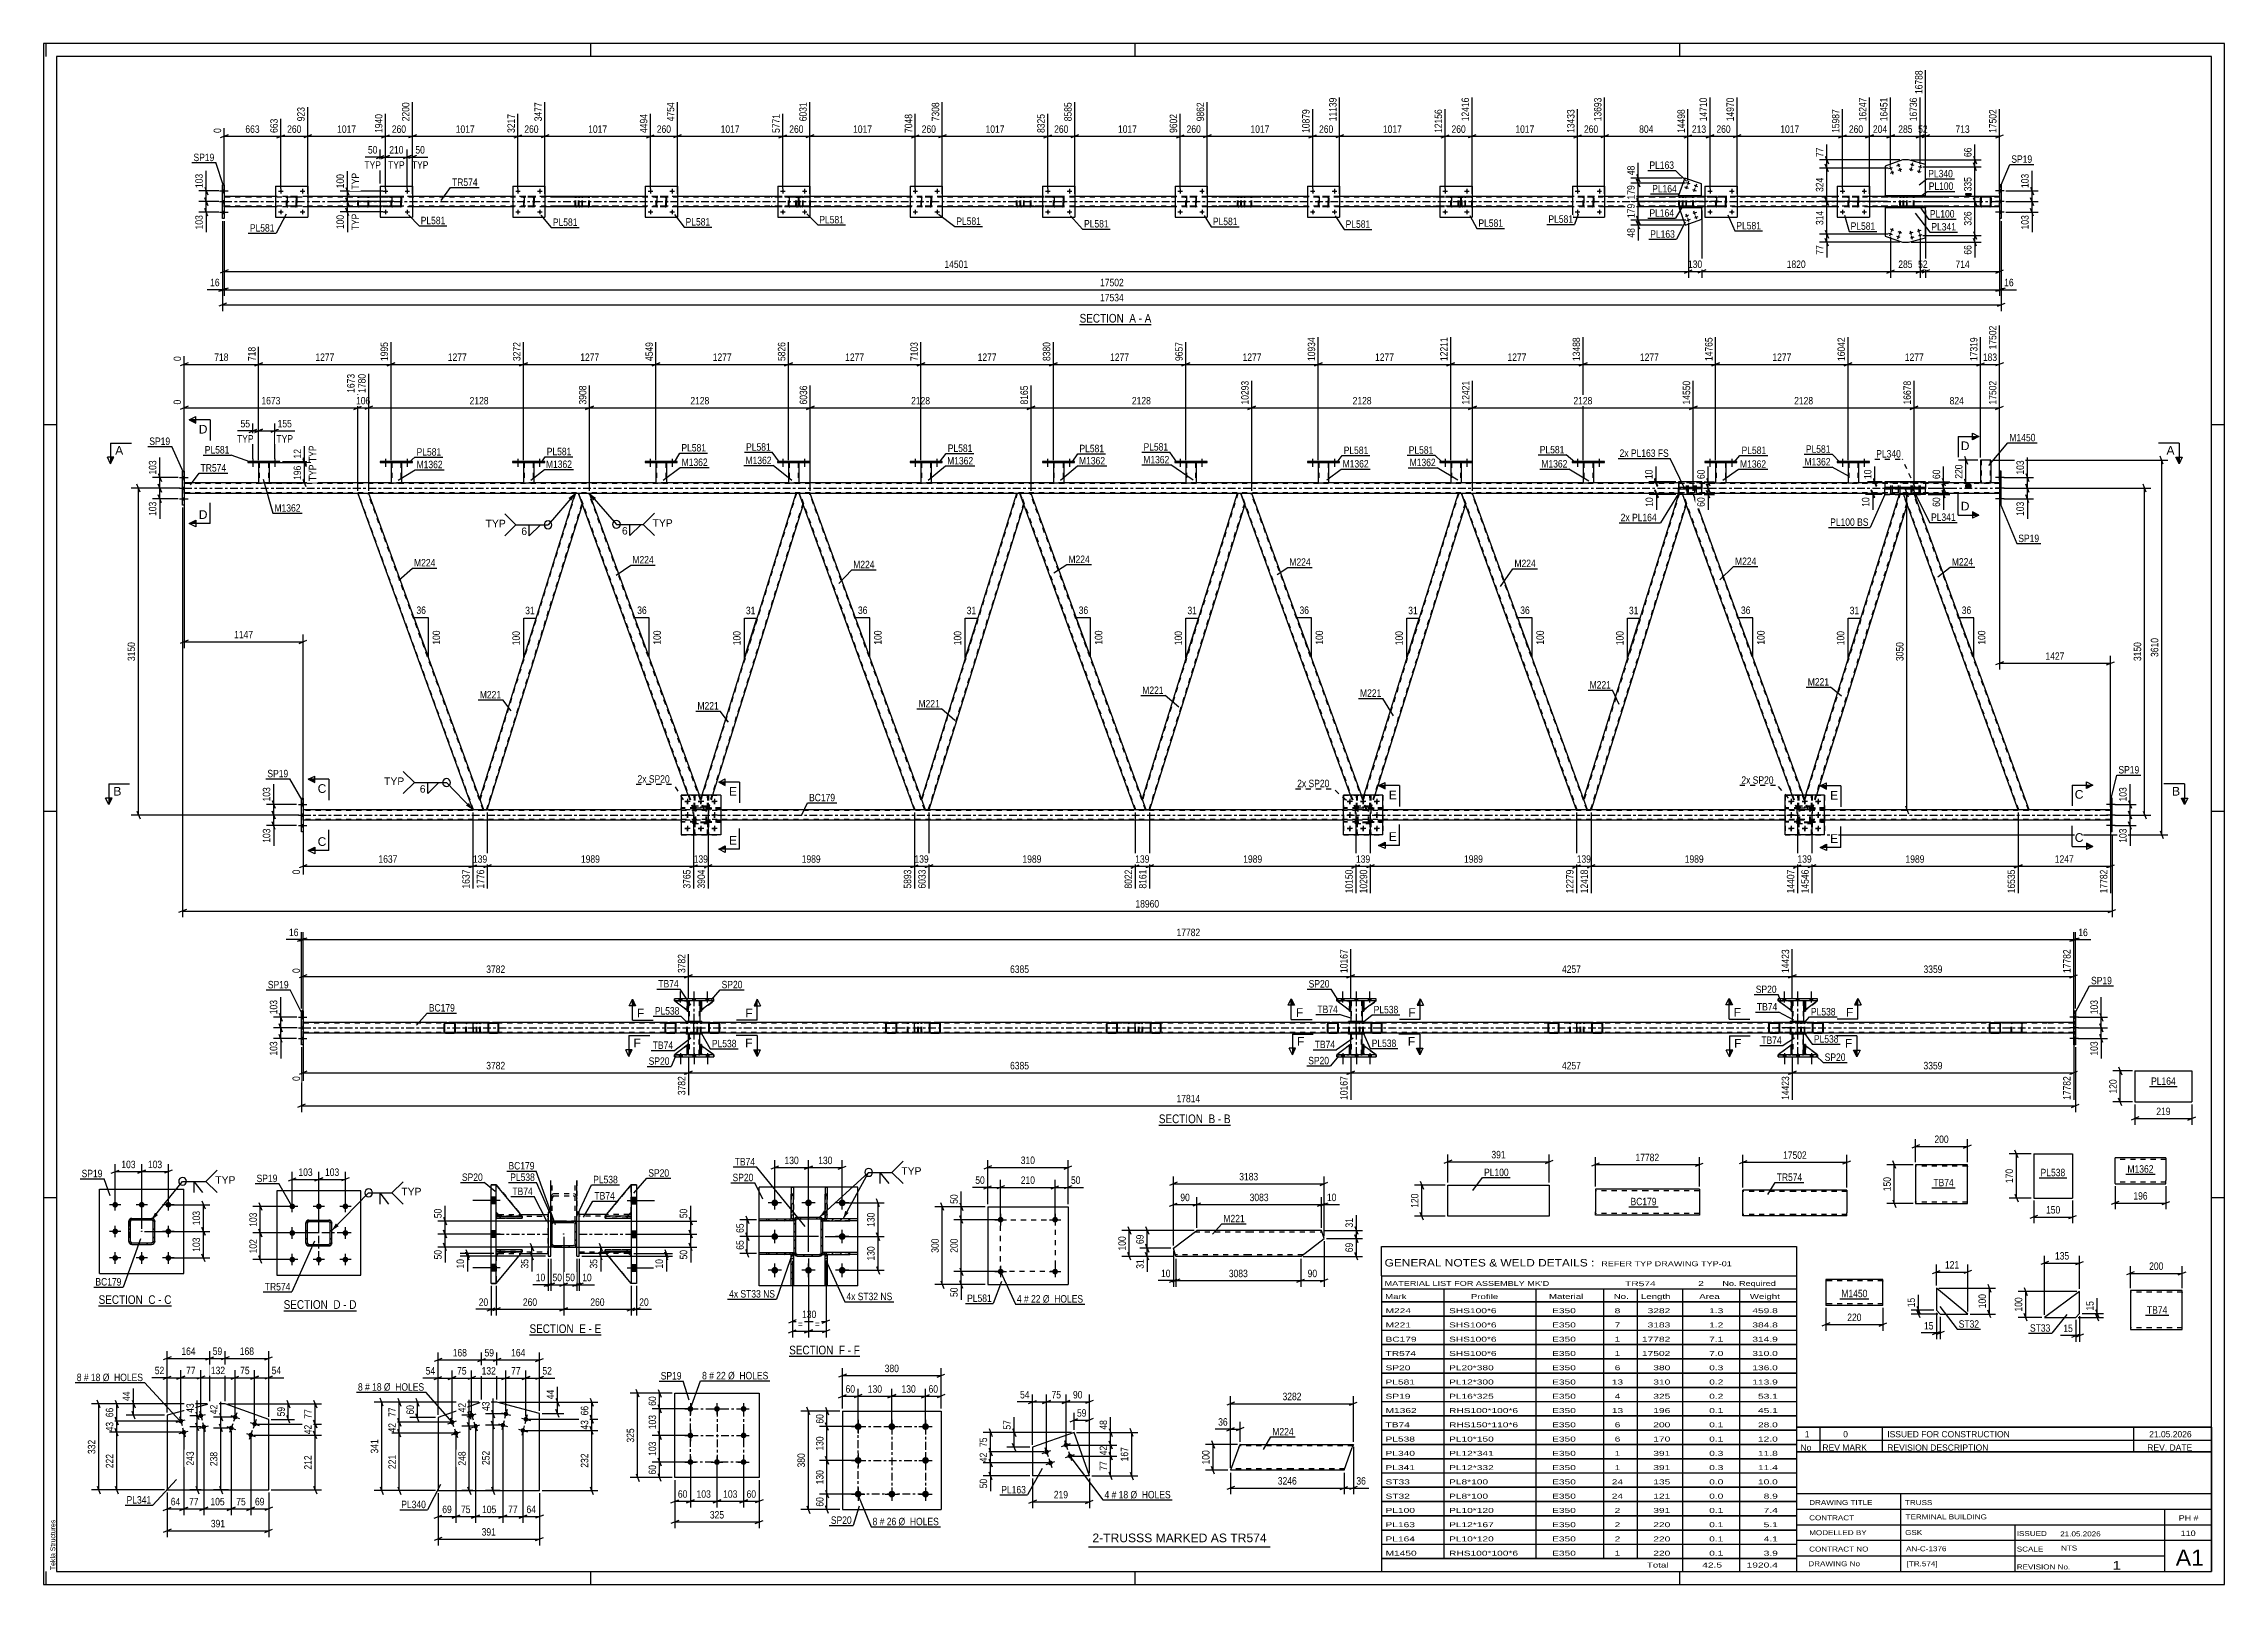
# Model space of a CAD drawing. Header units: millimetres. Extents: x 0 to 841, y 0 to 594.
import ezdxf

# ---------------------------------------------------------------- set-up
doc = ezdxf.new("R2010")
doc.units = ezdxf.units.MM
doc.linetypes.add('DXK_LINE_DOT2', pattern=[3.9198, 1.9599, -1.9599])
doc.linetypes.add('DXK_LINE_DOT3', pattern=[5.9187, 2.979, -0.9799, 0.9799, -0.9799])
doc.styles.add('Arial', font='ARIAL.TTF', dxfattribs={"height": 0.2})
doc.styles.add('Arial Narrow', font='ARIALN.TTF', dxfattribs={"height": 0.2})

# ---------------------------------------------------------------- blocks, each defined once
blk = doc.blocks.new('Unknown-122567994-18 - 1289')
at = {"color": 6, "linetype": 'Continuous'}
blk.add_line((92.58, 105.47), (120.65, 105.47), dxfattribs=at)
at = {"color": 0, "linetype": 'Continuous'}
blk.add_wipeout([(110.69, 106.22), (110.69, 109.72), (92.58, 109.72), (92.58, 106.22)], dxfattribs=at)
blk.add_wipeout([(114.5, 106.22), (114.5, 109.72), (111.74, 109.72), (111.74, 106.22)], dxfattribs=at)
at = {"color": 7, "linetype": 'Continuous', "style": 'Arial Narrow'}
blk.add_text('SECTION ', height=3.34, dxfattribs=at).set_placement((92.58, 106.22))
at = {"color": 0, "linetype": 'Continuous'}
blk.add_wipeout([(116.83, 106.22), (116.83, 109.72), (115.55, 109.72), (115.55, 106.22)], dxfattribs=at)
blk.add_wipeout([(120.65, 106.22), (120.65, 109.72), (117.88, 109.72), (117.88, 106.22)], dxfattribs=at)
at = {"color": 7, "linetype": 'Continuous', "style": 'Arial Narrow'}
for s, p in [('D', (111.74, 106.22)), ('D', (117.88, 106.22)), ('-', (115.55, 106.22))]:
    blk.add_text(s, height=3.34, dxfattribs=at).set_placement(p)
blk = doc.blocks.new('Unknown-122567994-1133')
at = {"color": 5, "linetype": 'Continuous'}
for p, q in [((841, 594), (0, 594)), ((0, 594), (0, 0)), ((1, 589), (1, 594)), ((836, 589), (5, 589)), ((5, 589), (5, 5)), ((211, 589), (211, 594)), ((421, 589), (421, 594)), ((631, 589), (631, 594)), ((836, 5), (836, 589)), ((841, 0), (841, 594)), ((5, 447), (0, 447)), ((841, 447), (836, 447)), ((5, 298), (0, 298)), ((841, 298), (836, 298)), ((5, 149), (0, 149)), ((841, 149), (836, 149)), ((0, 0), (841, 0)), ((1, 0), (1, 5)), ((5, 5), (836, 5)), ((211, 0), (211, 5)), ((421, 0), (421, 5)), ((631, 0), (631, 5))]:
    blk.add_line(p, q, dxfattribs=at)
at = {"color": 174, "linetype": 'Continuous', "style": 'Arial'}
blk.add_text('Tekla Structures', height=1.9102, rotation=90, dxfattribs=at).set_placement((4.5, 5.5))
blk = doc.blocks.new('Unknown-122567994-11 - 3039')
at = {"color": 6, "linetype": 'Continuous'}
blk.add_line((399.54, 485.7), (427.18, 485.7), dxfattribs=at)
at = {"color": 0, "linetype": 'Continuous'}
blk.add_wipeout([(417.64, 486.45), (417.64, 489.95), (399.54, 489.95), (399.54, 486.45)], dxfattribs=at)
blk.add_wipeout([(421.25, 486.45), (421.25, 489.95), (418.69, 489.95), (418.69, 486.45)], dxfattribs=at)
at = {"color": 7, "linetype": 'Continuous', "style": 'Arial Narrow'}
blk.add_text('SECTION ', height=3.34, dxfattribs=at).set_placement((399.54, 486.45))
at = {"color": 0, "linetype": 'Continuous'}
blk.add_wipeout([(423.57, 486.45), (423.57, 489.95), (422.3, 489.95), (422.3, 486.45)], dxfattribs=at)
blk.add_wipeout([(427.18, 486.45), (427.18, 489.95), (424.62, 489.95), (424.62, 486.45)], dxfattribs=at)
at = {"color": 7, "linetype": 'Continuous', "style": 'Arial Narrow'}
for s, p in [('A', (418.69, 486.45)), ('-', (422.3, 486.45)), ('A', (424.62, 486.45))]:
    blk.add_text(s, height=3.34, dxfattribs=at).set_placement(p)
blk = doc.blocks.new('Unknown-122567994-12 - 5675')
at = {"color": 6, "linetype": 'Continuous'}
blk.add_line((430.09, 177.07), (457.73, 177.07), dxfattribs=at)
at = {"color": 0, "linetype": 'Continuous'}
blk.add_wipeout([(448.2, 177.82), (448.2, 181.32), (430.09, 181.32), (430.09, 177.82)], dxfattribs=at)
blk.add_wipeout([(451.8, 177.82), (451.8, 181.32), (449.25, 181.32), (449.25, 177.82)], dxfattribs=at)
at = {"color": 7, "linetype": 'Continuous', "style": 'Arial Narrow'}
blk.add_text('SECTION ', height=3.34, dxfattribs=at).set_placement((430.09, 177.82))
at = {"color": 0, "linetype": 'Continuous'}
blk.add_wipeout([(454.13, 177.82), (454.13, 181.32), (452.85, 181.32), (452.85, 177.82)], dxfattribs=at)
blk.add_wipeout([(457.73, 177.82), (457.73, 181.32), (455.18, 181.32), (455.18, 177.82)], dxfattribs=at)
at = {"color": 7, "linetype": 'Continuous', "style": 'Arial Narrow'}
for s, p in [('B', (449.25, 177.82)), ('-', (452.85, 177.82)), ('B', (455.18, 177.82))]:
    blk.add_text(s, height=3.34, dxfattribs=at).set_placement(p)
blk = doc.blocks.new('Unknown-122567994-13 - 6738')
at = {"color": 6, "linetype": 'Continuous'}
blk.add_line((21.22, 107.36), (49.29, 107.36), dxfattribs=at)
at = {"color": 0, "linetype": 'Continuous'}
blk.add_wipeout([(39.33, 108.11), (39.33, 111.61), (21.22, 111.61), (21.22, 108.11)], dxfattribs=at)
blk.add_wipeout([(43.15, 108.11), (43.15, 111.61), (40.38, 111.61), (40.38, 108.11)], dxfattribs=at)
at = {"color": 7, "linetype": 'Continuous', "style": 'Arial Narrow'}
blk.add_text('SECTION ', height=3.34, dxfattribs=at).set_placement((21.22, 108.11))
at = {"color": 0, "linetype": 'Continuous'}
blk.add_wipeout([(45.48, 108.11), (45.48, 111.61), (44.2, 111.61), (44.2, 108.11)], dxfattribs=at)
blk.add_wipeout([(49.29, 108.11), (49.29, 111.61), (46.53, 111.61), (46.53, 108.11)], dxfattribs=at)
at = {"color": 7, "linetype": 'Continuous', "style": 'Arial Narrow'}
for s, p in [('C', (40.38, 108.11)), ('-', (44.2, 108.11)), ('C', (46.53, 108.11))]:
    blk.add_text(s, height=3.34, dxfattribs=at).set_placement(p)
blk = doc.blocks.new('Unknown-122567994-16 - 2021')
at = {"color": 6, "linetype": 'Continuous'}
blk.add_line((187.39, 96.16), (215.03, 96.16), dxfattribs=at)
at = {"color": 0, "linetype": 'Continuous'}
blk.add_wipeout([(205.49, 96.91), (205.49, 100.41), (187.39, 100.41), (187.39, 96.91)], dxfattribs=at)
blk.add_wipeout([(209.1, 96.91), (209.1, 100.41), (206.54, 100.41), (206.54, 96.91)], dxfattribs=at)
at = {"color": 7, "linetype": 'Continuous', "style": 'Arial Narrow'}
blk.add_text('SECTION ', height=3.34, dxfattribs=at).set_placement((187.39, 96.91))
at = {"color": 0, "linetype": 'Continuous'}
blk.add_wipeout([(211.42, 96.91), (211.42, 100.41), (210.15, 100.41), (210.15, 96.91)], dxfattribs=at)
blk.add_wipeout([(215.03, 96.91), (215.03, 100.41), (212.47, 100.41), (212.47, 96.91)], dxfattribs=at)
at = {"color": 7, "linetype": 'Continuous', "style": 'Arial Narrow'}
for s, p in [('E', (206.54, 96.91)), ('-', (210.15, 96.91)), ('E', (212.47, 96.91))]:
    blk.add_text(s, height=3.34, dxfattribs=at).set_placement(p)
blk = doc.blocks.new('Unknown-122567994-17 - 2619')
at = {"color": 6, "linetype": 'Continuous'}
blk.add_line((287.54, 87.92), (314.76, 87.92), dxfattribs=at)
at = {"color": 0, "linetype": 'Continuous'}
blk.add_wipeout([(305.65, 88.67), (305.65, 92.17), (287.54, 92.17), (287.54, 88.67)], dxfattribs=at)
blk.add_wipeout([(309.04, 88.67), (309.04, 92.17), (306.7, 92.17), (306.7, 88.67)], dxfattribs=at)
at = {"color": 7, "linetype": 'Continuous', "style": 'Arial Narrow'}
blk.add_text('SECTION ', height=3.34, dxfattribs=at).set_placement((287.54, 88.67))
at = {"color": 0, "linetype": 'Continuous'}
blk.add_wipeout([(311.37, 88.67), (311.37, 92.17), (310.09, 92.17), (310.09, 88.67)], dxfattribs=at)
blk.add_wipeout([(314.76, 88.67), (314.76, 92.17), (312.42, 92.17), (312.42, 88.67)], dxfattribs=at)
at = {"color": 7, "linetype": 'Continuous', "style": 'Arial Narrow'}
for s, p in [('F', (306.7, 88.67)), ('-', (310.09, 88.67)), ('F', (312.42, 88.67))]:
    blk.add_text(s, height=3.34, dxfattribs=at).set_placement(p)
blk = doc.blocks.new('Part-122567994-1241 - 1225')
at = {"color": 2, "linetype": 'Continuous'}
for p, q in [((709.31, 117.57), (687.31, 117.57)), ((687.31, 117.57), (687.31, 107.57)), ((709.31, 107.57), (709.31, 117.57)), ((709.31, 107.57), (687.31, 107.57))]:
    blk.add_line(p, q, dxfattribs=at)
at = {"color": 7, "linetype": 'DXK_LINE_DOT2'}
for p, q in [((709.31, 116.97), (687.31, 116.97)), ((709.31, 116.92), (709.31, 116.97)), ((709.31, 116.97), (709.31, 116.92)), ((709.31, 116.83), (709.31, 116.92)), ((709.31, 116.92), (709.31, 116.83)), ((687.31, 108.17), (687.31, 108.21)), ((709.31, 108.17), (687.31, 108.17))]:
    blk.add_line(p, q, dxfattribs=at)
blk = doc.blocks.new('Part-122567994-6463 - 6457')
at = {"color": 2, "linetype": 'Continuous'}
for p, q in [((308.1, 66.81), (308.1, 28.81)), ((308.1, 66.81), (346.1, 66.81)), ((346.1, 66.81), (346.1, 28.81)), ((308.1, 28.81), (346.1, 28.81))]:
    blk.add_line(p, q, dxfattribs=at)
blk = doc.blocks.new('Bolt-122567994-6496 - 6457')
at = {"linetype": 'Continuous'}
for points in [[(314.1, 62.11, -1), (314.1, 59.51, -1)], [(327.1, 62.11, -1), (327.1, 59.51, -1)], [(340.1, 62.11, -1), (340.1, 59.51, -1)], [(314.1, 49.11, -1), (314.1, 46.51, -1)], [(340.1, 49.11, -1), (340.1, 46.51, -1)], [(314.1, 36.11, -1), (314.1, 33.51, -1)], [(327.1, 36.11, -1), (327.1, 33.51, -1)], [(340.1, 36.11, -1), (340.1, 33.51, -1)]]:
    blk.add_hatch(color=1, dxfattribs=at).paths.add_polyline_path(points)
at = {"color": 1, "linetype": 'Continuous'}
for p, q in [((311.5, 60.81), (316.7, 60.81)), ((314.1, 63.41), (314.1, 58.21)), ((324.5, 60.81), (329.7, 60.81)), ((327.1, 63.41), (327.1, 58.21)), ((337.5, 60.81), (342.7, 60.81)), ((340.1, 63.41), (340.1, 58.21)), ((311.5, 47.81), (316.7, 47.81)), ((314.1, 50.41), (314.1, 45.21)), ((337.5, 47.81), (342.7, 47.81)), ((340.1, 50.41), (340.1, 45.21)), ((311.5, 34.81), (316.7, 34.81)), ((314.1, 37.41), (314.1, 32.21)), ((324.5, 34.81), (329.7, 34.81)), ((327.1, 37.41), (327.1, 32.21)), ((337.5, 34.81), (342.7, 34.81)), ((340.1, 37.41), (340.1, 32.21))]:
    blk.add_line(p, q, dxfattribs=at)
blk = doc.blocks.new('Bolt-122567994-1382 - 1289')
at = {"linetype": 'Continuous'}
for points in [[(95.89, 144.62, -1), (95.89, 146.82, -1)], [(106.14, 144.62, -1), (106.14, 146.82, -1)], [(116.39, 144.62, -1), (116.39, 146.82, -1)], [(95.89, 134.37, -1), (95.89, 136.57, -1)], [(116.39, 134.37, -1), (116.39, 136.57, -1)], [(95.89, 124.12, -1), (95.89, 126.32, -1)], [(106.14, 124.12, -1), (106.14, 126.32, -1)], [(116.39, 124.12, -1), (116.39, 126.32, -1)]]:
    blk.add_hatch(color=1, dxfattribs=at).paths.add_polyline_path(points)
at = {"color": 1, "linetype": 'Continuous'}
for p, q in [((98.09, 145.72), (93.69, 145.72)), ((95.89, 143.52), (95.89, 147.92)), ((108.34, 145.72), (103.94, 145.72)), ((106.14, 143.52), (106.14, 147.92)), ((118.59, 145.72), (114.19, 145.72)), ((116.39, 143.52), (116.39, 147.92)), ((98.09, 135.47), (93.69, 135.47)), ((95.89, 133.27), (95.89, 137.67)), ((118.59, 135.47), (114.19, 135.47)), ((116.39, 133.27), (116.39, 137.67)), ((95.89, 123.02), (95.89, 127.42)), ((106.14, 123.02), (106.14, 127.42)), ((116.39, 123.02), (116.39, 127.42)), ((98.09, 125.22), (93.69, 125.22)), ((108.34, 125.22), (103.94, 125.22)), ((118.59, 125.22), (114.19, 125.22))]:
    blk.add_line(p, q, dxfattribs=at)
blk = doc.blocks.new('Part-122567994-1338 - 1289')
at = {"linetype": 'Continuous'}
h = blk.add_hatch(dxfattribs=at)
h.set_pattern_fill('', scale=0.7, style=0, pattern_type=0)
h.set_pattern_definition([(45, (102.3356, 140.4685), (-1.57154, 1.57154), [])])
h.paths.add_polyline_path([(109.94, 140.47), (102.34, 140.47), (101.88, 140.38), (101.49, 140.12), (101.23, 139.73), (101.14, 139.27), (101.14, 131.67), (101.23, 131.21), (101.49, 130.82), (101.88, 130.56), (102.34, 130.47), (109.94, 130.47), (110.39, 130.56), (110.78, 130.82), (111.04, 131.21), (111.14, 131.67), (111.14, 139.27), (111.04, 139.73), (110.78, 140.12), (110.39, 140.38)])
h.paths.add_polyline_path([(110.49, 139.5), (110.54, 139.27), (110.54, 131.67), (110.49, 131.44), (110.36, 131.24), (110.17, 131.11), (109.94, 131.07), (102.34, 131.07), (102.11, 131.11), (101.91, 131.24), (101.78, 131.44), (101.74, 131.67), (101.74, 139.27), (101.78, 139.5), (101.91, 139.69), (102.11, 139.82), (102.34, 139.87), (109.94, 139.87), (110.17, 139.82), (110.36, 139.69)])
at = {"color": 7, "linetype": 'DXK_LINE_DOT3'}
for p, q in [((106.14, 125.47), (106.14, 145.47)), ((116.14, 135.47), (96.14, 135.47))]:
    blk.add_line(p, q, dxfattribs=at)
at = {"color": 7, "linetype": 'DXK_LINE_DOT2'}
for p, q in [((101.14, 139.27), (101.23, 139.73)), ((101.14, 131.67), (101.14, 139.27)), ((101.78, 139.5), (101.74, 139.27)), ((101.74, 131.67), (101.74, 139.27)), ((101.91, 139.69), (101.78, 139.5)), ((101.88, 140.38), (102.34, 140.47)), ((102.11, 139.82), (101.91, 139.69)), ((102.34, 139.87), (102.11, 139.82)), ((102.34, 140.47), (109.94, 140.47)), ((102.34, 139.87), (109.94, 139.87)), ((109.94, 140.47), (110.39, 140.38)), ((110.17, 139.82), (109.94, 139.87)), ((110.36, 139.69), (110.17, 139.82)), ((110.49, 139.5), (110.36, 139.69)), ((110.54, 139.27), (110.49, 139.5)), ((110.54, 131.67), (110.54, 139.27)), ((111.04, 139.73), (111.14, 139.27)), ((111.14, 131.67), (111.14, 139.27)), ((101.23, 131.21), (101.14, 131.67)), ((101.74, 131.67), (101.78, 131.44)), ((101.78, 131.44), (101.91, 131.24)), ((102.34, 130.47), (101.88, 130.56)), ((101.91, 131.24), (102.11, 131.11)), ((102.11, 131.11), (102.34, 131.07)), ((102.34, 131.07), (109.94, 131.07)), ((102.34, 130.47), (109.94, 130.47)), ((109.94, 131.07), (110.17, 131.11)), ((110.39, 130.56), (109.94, 130.47)), ((110.17, 131.11), (110.36, 131.24)), ((110.36, 131.24), (110.49, 131.44)), ((110.49, 131.44), (110.54, 131.67)), ((111.14, 131.67), (111.04, 131.21))]:
    blk.add_line(p, q, dxfattribs=at)
at = {"color": 2, "linetype": 'Continuous'}
for p, q in [((101.23, 139.73), (101.14, 139.27)), ((101.14, 131.67), (101.14, 139.27)), ((101.74, 139.27), (101.78, 139.5)), ((101.74, 131.67), (101.74, 139.27)), ((101.78, 139.5), (101.91, 139.69)), ((102.34, 140.47), (101.88, 140.38)), ((101.91, 139.69), (102.11, 139.82)), ((102.11, 139.82), (102.34, 139.87)), ((102.34, 140.47), (109.94, 140.47)), ((102.34, 139.87), (109.94, 139.87)), ((110.39, 140.38), (109.94, 140.47)), ((109.94, 139.87), (110.17, 139.82)), ((110.17, 139.82), (110.36, 139.69)), ((110.36, 139.69), (110.49, 139.5)), ((110.49, 139.5), (110.54, 139.27)), ((110.54, 131.67), (110.54, 139.27)), ((111.14, 139.27), (111.04, 139.73)), ((111.14, 131.67), (111.14, 139.27)), ((101.14, 131.67), (101.23, 131.21)), ((101.78, 131.44), (101.74, 131.67)), ((101.91, 131.24), (101.78, 131.44)), ((101.88, 130.56), (102.34, 130.47)), ((102.11, 131.11), (101.91, 131.24)), ((102.34, 131.07), (102.11, 131.11)), ((102.34, 131.07), (109.94, 131.07)), ((102.34, 130.47), (109.94, 130.47)), ((110.17, 131.11), (109.94, 131.07)), ((109.94, 130.47), (110.39, 130.56)), ((110.36, 131.24), (110.17, 131.11)), ((110.49, 131.44), (110.36, 131.24)), ((110.54, 131.67), (110.49, 131.44)), ((111.04, 131.21), (111.14, 131.67))]:
    blk.add_line(p, q, dxfattribs=at)
at = {"color": 7, "linetype": 'DXK_LINE_DOT2'}
for centre, start, end in [((102.34, 139.27), 112.5, 157.5), ((109.94, 139.27), 22.5, 67.5), ((102.34, 131.67), 202.5, 247.5), ((109.94, 131.67), 292.5, 337.5)]:
    blk.add_arc(centre, 1.2, start, end, dxfattribs=at)
at = {"color": 2, "linetype": 'Continuous'}
for centre, start, end in [((102.34, 139.27), 112.5, 157.5), ((109.94, 139.27), 22.5, 67.5), ((102.34, 131.67), 202.5, 247.5), ((109.94, 131.67), 292.5, 337.5)]:
    blk.add_arc(centre, 1.2, start, end, dxfattribs=at)
blk = doc.blocks.new('Part-122567994-1441 - 1289')
at = {"color": 2, "linetype": 'Continuous'}
for p, q in [((122.39, 151.72), (89.89, 151.72)), ((89.89, 151.72), (89.89, 119.22)), ((122.39, 119.22), (122.39, 151.72)), ((89.89, 119.22), (122.39, 119.22))]:
    blk.add_line(p, q, dxfattribs=at)
blk = doc.blocks.new('Part-122567994-3079 - 3039')
at = {"color": 7, "linetype": 'DXK_LINE_DOT2'}
for p, q in [((633.25, 535.09), (621.09, 535.09)), ((633.25, 534.85), (621.09, 534.85)), ((633.25, 531.33), (621.09, 531.33)), ((633.25, 531.09), (621.09, 531.09)), ((630.69, 534.78), (630.65, 534.61)), ((630.65, 531.57), (630.65, 534.61)), ((630.65, 531.57), (630.69, 531.39)), ((630.69, 534.79), (630.69, 534.78)), ((630.91, 534.61), (630.92, 534.7)), ((630.91, 531.57), (630.91, 534.61)), ((630.92, 531.48), (630.91, 531.57)), ((630.92, 534.7), (630.98, 534.78)), ((630.98, 531.4), (630.92, 531.48)), ((631.16, 535.09), (630.96, 535.05)), ((630.96, 531.13), (631.16, 531.09)), ((630.98, 534.78), (631.06, 534.83)), ((631.06, 531.35), (630.98, 531.4)), ((631.06, 534.83), (631.16, 534.85)), ((631.16, 531.33), (631.06, 531.35)), ((631.97, 534.85), (631.97, 535.09)), ((631.97, 531.09), (631.97, 531.33)), ((633.35, 535.05), (633.25, 535.09)), ((633.25, 534.85), (633.3, 534.83)), ((633.3, 531.35), (633.25, 531.33)), ((633.25, 531.09), (633.35, 531.13)), ((633.3, 534.83), (633.34, 534.78)), ((633.34, 531.4), (633.3, 531.35)), ((633.34, 534.78), (633.37, 534.7)), ((633.37, 531.48), (633.34, 531.4)), ((633.44, 534.95), (633.35, 535.05)), ((633.35, 531.13), (633.44, 531.23)), ((633.37, 534.7), (633.38, 534.61)), ((633.38, 531.57), (633.37, 531.48)), ((633.38, 531.57), (633.38, 534.61)), ((633.5, 534.79), (633.44, 534.95)), ((633.44, 531.23), (633.5, 531.39)), ((633.52, 534.61), (633.5, 534.79)), ((633.5, 531.39), (633.52, 531.57)), ((633.52, 531.57), (633.52, 534.61))]:
    blk.add_line(p, q, dxfattribs=at)
for centre, start, end in [((631.14, 534.6), 111.19409, 156.15058), ((631.14, 531.59), 203.84941, 248.80591)]:
    blk.add_arc(centre, 0.492, start, end, dxfattribs=at)
blk = doc.blocks.new('Part-122567994-3077 - 3039')
at = {"color": 2, "linetype": 'Continuous'}
for p, q in [((69.01, 539.59), (69.65, 539.59)), ((69.01, 526.59), (69.01, 539.59)), ((69.65, 539.59), (69.65, 526.59)), ((69.65, 526.59), (69.01, 526.59))]:
    blk.add_line(p, q, dxfattribs=at)
blk = doc.blocks.new('Part-122567994-3221 - 3039')
at = {"color": 7, "linetype": 'DXK_LINE_DOT2'}
for p, q in [((440.53, 534.61), (440.57, 534.79)), ((440.57, 534.79), (440.53, 534.61)), ((440.53, 531.57), (440.53, 534.61)), ((440.53, 534.61), (440.53, 534.61)), ((440.53, 531.57), (440.53, 534.61)), ((440.53, 531.57), (440.53, 531.57)), ((440.57, 531.39), (440.53, 531.57)), ((440.53, 531.57), (440.57, 531.39)), ((440.77, 534.61), (440.79, 534.7)), ((440.79, 534.7), (440.77, 534.61)), ((440.77, 531.57), (440.77, 534.61)), ((440.77, 534.61), (440.77, 534.61)), ((440.77, 534.61), (440.77, 531.57)), ((440.77, 531.57), (440.77, 531.57)), ((440.79, 531.48), (440.77, 531.57)), ((440.77, 531.57), (440.79, 531.48)), ((440.79, 534.7), (440.84, 534.78)), ((440.84, 534.78), (440.79, 534.7)), ((440.84, 531.4), (440.79, 531.48)), ((440.79, 531.48), (440.84, 531.4)), ((440.83, 535.05), (441.01, 535.09)), ((441.01, 535.09), (440.83, 535.05)), ((441.01, 531.09), (440.83, 531.13)), ((440.83, 531.13), (441.01, 531.09)), ((440.84, 534.78), (440.92, 534.83)), ((440.92, 534.83), (440.84, 534.78)), ((440.92, 531.35), (440.84, 531.4)), ((440.84, 531.4), (440.92, 531.35)), ((441.01, 534.85), (440.92, 534.83)), ((441.01, 531.33), (440.92, 531.35)), ((444.05, 535.09), (441.01, 535.09)), ((444.05, 534.85), (441.01, 534.85)), ((444.05, 531.33), (441.01, 531.33)), ((444.05, 531.09), (441.01, 531.09)), ((444.05, 535.09), (444.23, 535.05)), ((444.23, 535.05), (444.05, 535.09)), ((444.05, 534.85), (444.14, 534.83)), ((444.14, 531.35), (444.05, 531.33)), ((444.23, 531.13), (444.05, 531.09)), ((444.05, 531.09), (444.23, 531.13)), ((444.14, 534.83), (444.22, 534.78)), ((444.22, 534.78), (444.14, 534.83)), ((444.22, 531.4), (444.14, 531.35)), ((444.14, 531.35), (444.22, 531.4)), ((444.22, 534.78), (444.27, 534.7)), ((444.27, 534.7), (444.22, 534.78)), ((444.27, 531.48), (444.22, 531.4)), ((444.22, 531.4), (444.27, 531.48)), ((444.27, 534.7), (444.29, 534.61)), ((444.29, 534.61), (444.27, 534.7)), ((444.29, 531.57), (444.27, 531.48)), ((444.27, 531.48), (444.29, 531.57)), ((444.29, 531.57), (444.29, 534.61)), ((444.29, 534.61), (444.29, 534.61)), ((444.29, 534.61), (444.29, 531.57)), ((444.29, 531.57), (444.29, 531.57)), ((444.49, 534.79), (444.53, 534.61)), ((444.53, 534.61), (444.49, 534.79)), ((444.53, 531.57), (444.49, 531.39)), ((444.49, 531.39), (444.53, 531.57)), ((444.53, 531.57), (444.53, 534.61)), ((444.53, 534.61), (444.53, 534.61)), ((444.53, 534.61), (444.53, 531.57)), ((444.53, 531.57), (444.53, 531.57))]:
    blk.add_line(p, q, dxfattribs=at)
at = {"color": 7, "linetype": 'DXK_LINE_DOT3'}
blk.add_line((442.53, 533.09), (442.53, 533.09), dxfattribs=at)
at = {"color": 7, "linetype": 'DXK_LINE_DOT2'}
for centre, start, end in [((441.01, 534.61), 112.5, 157.5), ((441.01, 534.61), 112.5, 157.5), ((441.01, 531.57), 202.5, 247.5), ((441.01, 531.57), 202.5, 247.5), ((444.05, 534.61), 22.5, 67.5), ((444.05, 534.61), 22.5, 67.5), ((444.05, 531.57), 292.5, 337.5), ((444.05, 531.57), 292.5, 337.5)]:
    blk.add_arc(centre, 0.48, start, end, dxfattribs=at)
blk = doc.blocks.new('Bolt-122567994-3048 - 3039')
at = {"linetype": 'Continuous'}
for points in [[(69.65, 536.75), (69.65, 537.63), (69.01, 537.63), (69.01, 536.75)], [(69.65, 536.75), (69.65, 537.63), (69.01, 537.63), (69.01, 536.75)], [(69.65, 536.75), (69.65, 537.63), (69.01, 537.63), (69.01, 536.75)], [(69.65, 532.65), (69.65, 533.53), (69.01, 533.53), (69.01, 532.65)], [(69.65, 532.65), (69.65, 533.53), (69.01, 533.53), (69.01, 532.65)], [(69.65, 528.55), (69.65, 529.43), (69.01, 529.43), (69.01, 528.55)], [(69.65, 528.55), (69.65, 529.43), (69.01, 529.43), (69.01, 528.55)], [(69.65, 528.55), (69.65, 529.43), (69.01, 529.43), (69.01, 528.55)]]:
    blk.add_hatch(color=1, dxfattribs=at).paths.add_polyline_path(points)
at = {"color": 1, "linetype": 'Continuous'}
for p, q in [((67.85, 537.19), (71.17, 537.19)), ((67.85, 537.19), (71.17, 537.19)), ((67.85, 537.19), (71.17, 537.19)), ((67.85, 533.09), (71.17, 533.09)), ((67.85, 533.09), (71.17, 533.09)), ((69.01, 537.63), (69.65, 537.63)), ((69.01, 537.63), (69.65, 537.63)), ((69.01, 537.63), (69.65, 537.63)), ((69.01, 536.75), (69.65, 536.75)), ((69.01, 536.75), (69.65, 536.75)), ((69.01, 536.75), (69.65, 536.75)), ((69.01, 533.53), (69.65, 533.53)), ((69.01, 533.53), (69.65, 533.53)), ((69.01, 532.65), (69.65, 532.65)), ((69.01, 532.65), (69.65, 532.65)), ((67.85, 528.99), (71.17, 528.99)), ((67.85, 528.99), (71.17, 528.99)), ((67.85, 528.99), (71.17, 528.99)), ((69.01, 529.43), (69.65, 529.43)), ((69.01, 529.43), (69.65, 529.43)), ((69.01, 529.43), (69.65, 529.43)), ((69.01, 528.55), (69.65, 528.55)), ((69.01, 528.55), (69.65, 528.55)), ((69.01, 528.55), (69.65, 528.55))]:
    blk.add_line(p, q, dxfattribs=at)
blk = doc.blocks.new('Part-122567994-3157 - 3039')
at = {"color": 2, "linetype": 'Continuous'}
for p, q in [((538.49, 539.09), (538.49, 527.09)), ((538.49, 539.09), (550.89, 539.09)), ((550.89, 539.09), (550.89, 527.09)), ((538.49, 527.09), (550.89, 527.09))]:
    blk.add_line(p, q, dxfattribs=at)
blk = doc.blocks.new('Bolt-122567994-3050 - 3039')
at = {"linetype": 'Continuous'}
for points in [[(754.95, 536.75), (754.95, 537.63), (754.31, 537.63), (754.31, 536.75)], [(754.95, 536.75), (754.95, 537.63), (754.31, 537.63), (754.31, 536.75)], [(754.95, 536.75), (754.95, 537.63), (754.31, 537.63), (754.31, 536.75)], [(754.95, 532.65), (754.95, 533.53), (754.31, 533.53), (754.31, 532.65)], [(754.95, 532.65), (754.95, 533.53), (754.31, 533.53), (754.31, 532.65)], [(754.95, 528.55), (754.95, 529.43), (754.31, 529.43), (754.31, 528.55)], [(754.95, 528.55), (754.95, 529.43), (754.31, 529.43), (754.31, 528.55)], [(754.95, 528.55), (754.95, 529.43), (754.31, 529.43), (754.31, 528.55)]]:
    blk.add_hatch(color=1, dxfattribs=at).paths.add_polyline_path(points)
at = {"color": 1, "linetype": 'Continuous'}
for p, q in [((756.11, 537.19), (752.79, 537.19)), ((756.11, 537.19), (752.79, 537.19)), ((756.11, 537.19), (752.79, 537.19)), ((756.11, 533.09), (752.79, 533.09)), ((756.11, 533.09), (752.79, 533.09)), ((754.95, 537.63), (754.31, 537.63)), ((754.95, 537.63), (754.31, 537.63)), ((754.95, 537.63), (754.31, 537.63)), ((754.95, 536.75), (754.31, 536.75)), ((754.95, 536.75), (754.31, 536.75)), ((754.95, 536.75), (754.31, 536.75)), ((754.95, 533.53), (754.31, 533.53)), ((754.95, 533.53), (754.31, 533.53)), ((754.95, 532.65), (754.31, 532.65)), ((754.95, 532.65), (754.31, 532.65)), ((756.11, 528.99), (752.79, 528.99)), ((756.11, 528.99), (752.79, 528.99)), ((756.11, 528.99), (752.79, 528.99)), ((754.95, 529.43), (754.31, 529.43)), ((754.95, 529.43), (754.31, 529.43)), ((754.95, 529.43), (754.31, 529.43)), ((754.95, 528.55), (754.31, 528.55)), ((754.95, 528.55), (754.31, 528.55)), ((754.95, 528.55), (754.31, 528.55))]:
    blk.add_line(p, q, dxfattribs=at)
blk = doc.blocks.new('Part-122567994-3195 - 3039')
at = {"color": 2, "linetype": 'Continuous'}
for p, q in [((89.47, 539.09), (89.47, 527.09)), ((89.47, 539.09), (101.87, 539.09)), ((101.87, 539.09), (101.87, 527.09)), ((89.47, 527.09), (101.87, 527.09))]:
    blk.add_line(p, q, dxfattribs=at)
blk = doc.blocks.new('Part-122567994-3208 - 3039')
at = {"color": 2, "linetype": 'Continuous'}
for p, q in [((283.09, 539.09), (283.09, 527.09)), ((283.09, 539.09), (295.49, 539.09)), ((295.49, 539.09), (295.49, 527.09)), ((283.09, 527.09), (295.49, 527.09))]:
    blk.add_line(p, q, dxfattribs=at)
blk = doc.blocks.new('Part-122567994-3080 - 3039')
at = {"color": 7, "linetype": 'DXK_LINE_DOT2'}
for p, q in [((548.11, 535.09), (535.96, 535.09)), ((548.11, 534.85), (535.96, 534.85)), ((548.11, 531.33), (535.96, 531.33)), ((548.11, 531.09), (535.96, 531.09)), ((545.56, 534.79), (545.52, 534.61)), ((545.52, 531.57), (545.52, 534.61)), ((545.52, 531.57), (545.56, 531.39)), ((545.77, 534.61), (545.79, 534.7)), ((545.77, 531.57), (545.77, 534.61)), ((545.79, 531.48), (545.77, 531.57)), ((545.79, 534.7), (545.84, 534.78)), ((545.84, 531.4), (545.79, 531.48)), ((546.02, 535.09), (545.83, 535.05)), ((545.83, 531.13), (546.02, 531.09)), ((545.84, 534.78), (545.93, 534.83)), ((545.93, 531.35), (545.84, 531.4)), ((545.93, 534.83), (546.02, 534.85)), ((546.02, 531.33), (545.93, 531.35)), ((546.84, 534.85), (546.84, 535.09)), ((546.84, 531.09), (546.84, 531.33)), ((548.22, 535.05), (548.11, 535.09)), ((548.11, 534.85), (548.17, 534.83)), ((548.17, 531.35), (548.11, 531.33)), ((548.11, 531.09), (548.22, 531.13)), ((548.17, 534.83), (548.21, 534.78)), ((548.21, 531.4), (548.17, 531.35)), ((548.21, 534.78), (548.24, 534.7)), ((548.24, 531.48), (548.21, 531.4)), ((548.3, 534.95), (548.22, 535.05)), ((548.22, 531.13), (548.3, 531.23)), ((548.24, 534.7), (548.25, 534.61)), ((548.25, 531.57), (548.24, 531.48)), ((548.25, 531.57), (548.25, 534.61)), ((548.36, 534.79), (548.3, 534.95)), ((548.3, 531.23), (548.36, 531.39)), ((548.38, 534.61), (548.36, 534.79)), ((548.36, 531.39), (548.38, 531.57)), ((548.38, 531.57), (548.38, 534.61))]:
    blk.add_line(p, q, dxfattribs=at)
for centre, start, end in [((546.01, 534.6), 111.19409, 156.15058), ((546.01, 531.59), 203.84941, 248.80591)]:
    blk.add_arc(centre, 0.492, start, end, dxfattribs=at)
blk = doc.blocks.new('Part-122567994-3072 - 3039')
at = {"color": 7, "linetype": 'DXK_LINE_DOT2'}
for p, q in [((718.38, 535.09), (706.23, 535.09)), ((718.38, 534.85), (706.23, 534.85)), ((718.38, 531.33), (706.23, 531.33)), ((718.38, 531.09), (706.23, 531.09)), ((715.82, 534.78), (715.79, 534.61)), ((715.79, 531.57), (715.79, 534.61)), ((715.79, 531.57), (715.83, 531.39)), ((715.83, 534.79), (715.82, 534.78)), ((716.04, 534.61), (716.06, 534.7)), ((716.04, 531.57), (716.04, 534.61)), ((716.06, 531.48), (716.04, 531.57)), ((716.06, 534.7), (716.11, 534.78)), ((716.11, 531.4), (716.06, 531.48)), ((716.29, 535.09), (716.1, 535.05)), ((716.1, 531.13), (716.29, 531.09)), ((716.11, 534.78), (716.19, 534.83)), ((716.19, 531.35), (716.11, 531.4)), ((716.19, 534.83), (716.29, 534.85)), ((716.29, 531.33), (716.19, 531.35)), ((717.11, 534.85), (717.11, 535.09)), ((717.11, 531.09), (717.11, 531.33)), ((718.49, 535.05), (718.38, 535.09)), ((718.38, 534.85), (718.43, 534.83)), ((718.43, 531.35), (718.38, 531.33)), ((718.38, 531.09), (718.49, 531.13)), ((718.43, 534.83), (718.48, 534.78)), ((718.48, 531.4), (718.43, 531.35)), ((718.48, 534.78), (718.51, 534.7)), ((718.51, 531.48), (718.48, 531.4)), ((718.57, 534.95), (718.49, 535.05)), ((718.49, 531.13), (718.57, 531.23)), ((718.51, 534.7), (718.52, 534.61)), ((718.52, 531.57), (718.51, 531.48)), ((718.52, 531.57), (718.52, 534.61)), ((718.63, 534.79), (718.57, 534.95)), ((718.57, 531.23), (718.63, 531.39)), ((718.65, 534.61), (718.63, 534.79)), ((718.63, 531.39), (718.65, 531.57)), ((718.65, 531.57), (718.65, 534.61))]:
    blk.add_line(p, q, dxfattribs=at)
for centre, start, end in [((716.28, 534.6), 111.19409, 156.15058), ((716.28, 531.59), 203.84941, 248.80591)]:
    blk.add_arc(centre, 0.492, start, end, dxfattribs=at)
blk = doc.blocks.new('Part-122567994-3078 - 3039')
at = {"color": 7, "linetype": 'DXK_LINE_DOT2'}
for p, q in [((121.2, 534.78), (121.17, 534.61)), ((121.17, 531.57), (121.17, 534.61)), ((121.17, 531.57), (121.2, 531.39)), ((121.2, 534.79), (121.2, 534.78)), ((121.42, 534.61), (121.44, 534.7)), ((121.42, 531.57), (121.42, 534.61)), ((121.44, 531.48), (121.42, 531.57)), ((121.44, 534.7), (121.5, 534.78)), ((121.5, 531.4), (121.44, 531.48)), ((121.68, 535.09), (121.48, 535.05)), ((121.48, 531.13), (121.68, 531.09)), ((121.5, 534.78), (121.58, 534.83)), ((121.58, 531.35), (121.5, 531.4)), ((121.58, 534.83), (121.68, 534.85)), ((121.68, 531.33), (121.58, 531.35)), ((136.67, 535.09), (121.68, 535.09)), ((136.67, 534.85), (121.68, 534.85)), ((136.67, 531.33), (121.68, 531.33)), ((136.67, 531.09), (121.68, 531.09)), ((125.11, 535.05), (124.91, 535.09)), ((124.91, 534.85), (125.01, 534.83)), ((125.01, 531.35), (124.91, 531.33)), ((124.91, 531.09), (125.11, 531.13)), ((125.01, 534.83), (125.09, 534.78)), ((125.09, 531.4), (125.01, 531.35)), ((125.09, 534.78), (125.15, 534.7)), ((125.15, 531.48), (125.09, 531.4)), ((125.15, 534.7), (125.17, 534.61)), ((125.17, 531.57), (125.15, 531.48)), ((125.17, 531.57), (125.17, 534.61)), ((125.39, 534.78), (125.38, 534.79)), ((125.38, 531.39), (125.42, 531.57)), ((125.42, 534.61), (125.39, 534.78)), ((125.42, 531.57), (125.42, 534.61))]:
    blk.add_line(p, q, dxfattribs=at)
for centre, start, end in [((121.66, 534.59), 110.75832, 155.68005), ((121.66, 531.59), 204.31995, 249.24167), ((124.93, 534.59), 24.31995, 69.24167), ((124.93, 531.59), 290.75832, 335.68005)]:
    blk.add_arc(centre, 0.496, start, end, dxfattribs=at)
blk = doc.blocks.new('Part-122567994-3209 - 3039')
at = {"color": 7, "linetype": 'DXK_LINE_DOT2'}
for p, q in [((236.21, 534.61), (236.24, 534.79)), ((236.24, 534.79), (236.21, 534.61)), ((236.21, 531.57), (236.21, 534.61)), ((236.21, 534.61), (236.21, 534.61)), ((236.21, 531.57), (236.21, 534.61)), ((236.21, 531.57), (236.21, 531.57)), ((236.24, 531.39), (236.21, 531.57)), ((236.21, 531.57), (236.24, 531.39)), ((236.45, 534.61), (236.47, 534.7)), ((236.47, 534.7), (236.45, 534.61)), ((236.45, 531.57), (236.45, 534.61)), ((236.45, 534.61), (236.45, 534.61)), ((236.45, 534.61), (236.45, 531.57)), ((236.45, 531.57), (236.45, 531.57)), ((236.47, 531.48), (236.45, 531.57)), ((236.45, 531.57), (236.47, 531.48)), ((236.47, 534.7), (236.52, 534.78)), ((236.52, 534.78), (236.47, 534.7)), ((236.52, 531.4), (236.47, 531.48)), ((236.47, 531.48), (236.52, 531.4)), ((236.5, 535.05), (236.69, 535.09)), ((236.69, 535.09), (236.5, 535.05)), ((236.69, 531.09), (236.5, 531.13)), ((236.5, 531.13), (236.69, 531.09)), ((236.52, 534.78), (236.6, 534.83)), ((236.6, 534.83), (236.52, 534.78)), ((236.6, 531.35), (236.52, 531.4)), ((236.52, 531.4), (236.6, 531.35)), ((236.69, 534.85), (236.6, 534.83)), ((236.69, 531.33), (236.6, 531.35)), ((239.73, 535.09), (236.69, 535.09)), ((239.73, 534.85), (236.69, 534.85)), ((239.73, 531.33), (236.69, 531.33)), ((239.73, 531.09), (236.69, 531.09)), ((239.73, 535.09), (239.91, 535.05)), ((239.91, 535.05), (239.73, 535.09)), ((239.73, 534.85), (239.82, 534.83)), ((239.82, 531.35), (239.73, 531.33)), ((239.91, 531.13), (239.73, 531.09)), ((239.73, 531.09), (239.91, 531.13)), ((239.82, 534.83), (239.9, 534.78)), ((239.9, 534.78), (239.82, 534.83)), ((239.9, 531.4), (239.82, 531.35)), ((239.82, 531.35), (239.9, 531.4)), ((239.9, 534.78), (239.95, 534.7)), ((239.95, 534.7), (239.9, 534.78)), ((239.95, 531.48), (239.9, 531.4)), ((239.9, 531.4), (239.95, 531.48)), ((239.95, 534.7), (239.97, 534.61)), ((239.97, 534.61), (239.95, 534.7)), ((239.97, 531.57), (239.95, 531.48)), ((239.95, 531.48), (239.97, 531.57)), ((239.97, 531.57), (239.97, 534.61)), ((239.97, 534.61), (239.97, 534.61)), ((239.97, 534.61), (239.97, 531.57)), ((239.97, 531.57), (239.97, 531.57)), ((240.17, 534.79), (240.21, 534.61)), ((240.21, 534.61), (240.17, 534.79)), ((240.21, 531.57), (240.17, 531.39)), ((240.17, 531.39), (240.21, 531.57)), ((240.21, 531.57), (240.21, 534.61)), ((240.21, 534.61), (240.21, 534.61)), ((240.21, 534.61), (240.21, 531.57)), ((240.21, 531.57), (240.21, 531.57))]:
    blk.add_line(p, q, dxfattribs=at)
at = {"color": 7, "linetype": 'DXK_LINE_DOT3'}
blk.add_line((238.21, 533.09), (238.21, 533.09), dxfattribs=at)
at = {"color": 7, "linetype": 'DXK_LINE_DOT2'}
for centre, start, end in [((236.69, 534.61), 112.5, 157.5), ((236.69, 534.61), 112.5, 157.5), ((236.69, 531.57), 202.5, 247.5), ((236.69, 531.57), 202.5, 247.5), ((239.73, 534.61), 22.5, 67.5), ((239.73, 534.61), 22.5, 67.5), ((239.73, 531.57), 292.5, 337.5), ((239.73, 531.57), 292.5, 337.5)]:
    blk.add_arc(centre, 0.48, start, end, dxfattribs=at)
blk = doc.blocks.new('Part-122567994-3145 - 3039')
at = {"color": 2, "linetype": 'Continuous'}
for p, q in [((129.85, 539.09), (129.85, 527.09)), ((129.85, 539.09), (142.25, 539.09)), ((142.25, 539.09), (142.25, 527.09)), ((129.85, 527.09), (142.25, 527.09))]:
    blk.add_line(p, q, dxfattribs=at)
blk = doc.blocks.new('Part-122567994-3081 - 3039')
at = {"color": 7, "linetype": 'DXK_LINE_DOT2'}
for p, q in [((462.98, 535.09), (450.82, 535.09)), ((462.98, 534.85), (450.82, 534.85)), ((462.98, 531.33), (450.82, 531.33)), ((462.98, 531.09), (450.82, 531.09)), ((460.42, 534.78), (460.39, 534.61)), ((460.39, 531.57), (460.39, 534.61)), ((460.39, 531.57), (460.42, 531.39)), ((460.42, 534.79), (460.42, 534.78)), ((460.64, 534.61), (460.66, 534.7)), ((460.64, 531.57), (460.64, 534.61)), ((460.66, 531.48), (460.64, 531.57)), ((460.66, 534.7), (460.71, 534.78)), ((460.71, 531.4), (460.66, 531.48)), ((460.89, 535.09), (460.7, 535.05)), ((460.7, 531.13), (460.89, 531.09)), ((460.71, 534.78), (460.79, 534.83)), ((460.79, 531.35), (460.71, 531.4)), ((460.79, 534.83), (460.89, 534.85)), ((460.89, 531.33), (460.79, 531.35)), ((461.7, 534.85), (461.7, 535.09)), ((461.7, 531.09), (461.7, 531.33)), ((463.08, 535.05), (462.98, 535.09)), ((462.98, 534.85), (463.03, 534.83)), ((463.03, 531.35), (462.98, 531.33)), ((462.98, 531.09), (463.08, 531.13)), ((463.03, 534.83), (463.07, 534.78)), ((463.07, 531.4), (463.03, 531.35)), ((463.07, 534.78), (463.1, 534.7)), ((463.1, 531.48), (463.07, 531.4)), ((463.17, 534.95), (463.08, 535.05)), ((463.08, 531.13), (463.17, 531.23)), ((463.1, 534.7), (463.11, 534.61)), ((463.11, 531.57), (463.1, 531.48)), ((463.11, 531.57), (463.11, 534.61)), ((463.23, 534.79), (463.17, 534.95)), ((463.17, 531.23), (463.23, 531.39)), ((463.25, 534.61), (463.23, 534.79)), ((463.23, 531.39), (463.25, 531.57)), ((463.25, 531.57), (463.25, 534.61))]:
    blk.add_line(p, q, dxfattribs=at)
for centre, start, end in [((460.87, 534.6), 111.19409, 156.15058), ((460.87, 531.59), 203.84941, 248.80591)]:
    blk.add_arc(centre, 0.492, start, end, dxfattribs=at)
blk = doc.blocks.new('Part-122567994-3214 - 3039')
at = {"color": 2, "linetype": 'Continuous'}
for p, q in [((232.01, 539.09), (232.01, 527.09)), ((232.01, 539.09), (244.41, 539.09)), ((244.41, 539.09), (244.41, 527.09)), ((232.01, 527.09), (244.41, 527.09))]:
    blk.add_line(p, q, dxfattribs=at)
blk = doc.blocks.new('Part-122567994-3086 - 3039')
at = {"color": 7, "linetype": 'DXK_LINE_DOT3'}
blk.add_line((645.85, 533.09), (630.68, 533.09), dxfattribs=at)
at = {"color": 7, "linetype": 'DXK_LINE_DOT2'}
for p, q in [((632.01, 534.78), (631.97, 534.61)), ((631.97, 531.57), (631.97, 534.61)), ((631.97, 531.57), (632.01, 531.39)), ((632.01, 534.79), (632.01, 534.78)), ((632.23, 534.61), (632.25, 534.7)), ((632.23, 531.57), (632.23, 534.61)), ((632.25, 531.48), (632.23, 531.57)), ((632.25, 534.7), (632.3, 534.78)), ((632.3, 531.4), (632.25, 531.48)), ((632.48, 535.09), (632.29, 535.05)), ((632.29, 531.13), (632.48, 531.09)), ((632.3, 534.78), (632.38, 534.83)), ((632.38, 531.35), (632.3, 531.4)), ((632.38, 534.83), (632.48, 534.85)), ((632.48, 531.33), (632.38, 531.35)), ((647.47, 535.09), (632.48, 535.09)), ((647.47, 534.85), (632.48, 534.85)), ((647.47, 531.33), (632.48, 531.33)), ((647.47, 531.09), (632.48, 531.09)), ((635.91, 535.05), (635.72, 535.09)), ((635.72, 534.85), (635.81, 534.83)), ((635.81, 531.35), (635.72, 531.33)), ((635.72, 531.09), (635.91, 531.13)), ((635.81, 534.83), (635.9, 534.78)), ((635.9, 531.4), (635.81, 531.35)), ((635.9, 534.78), (635.95, 534.7)), ((635.95, 531.48), (635.9, 531.4)), ((635.95, 534.7), (635.97, 534.61)), ((635.97, 531.57), (635.95, 531.48)), ((635.97, 531.57), (635.97, 534.61)), ((636.19, 534.78), (636.19, 534.79)), ((636.23, 534.61), (636.19, 534.78)), ((636.19, 531.39), (636.23, 531.57)), ((636.23, 531.57), (636.23, 534.61))]:
    blk.add_line(p, q, dxfattribs=at)
for centre, start, end in [((632.46, 534.59), 110.75832, 155.68005), ((632.46, 531.59), 204.31995, 249.24167), ((635.74, 534.59), 24.31995, 69.24167), ((635.74, 531.59), 290.75832, 335.68005)]:
    blk.add_arc(centre, 0.496, start, end, dxfattribs=at)
blk = doc.blocks.new('Part-122567994-3152 - 3039')
at = {"color": 7, "linetype": 'DXK_LINE_DOT2'}
for p, q in [((542.69, 534.61), (542.73, 534.79)), ((542.73, 534.79), (542.69, 534.61)), ((542.69, 531.57), (542.69, 534.61)), ((542.69, 534.61), (542.69, 534.61)), ((542.69, 531.57), (542.69, 534.61)), ((542.69, 531.57), (542.69, 531.57)), ((542.73, 531.39), (542.69, 531.57)), ((542.69, 531.57), (542.73, 531.39)), ((542.93, 534.61), (542.95, 534.7)), ((542.95, 534.7), (542.93, 534.61)), ((542.93, 531.57), (542.93, 534.61)), ((542.93, 534.61), (542.93, 534.61)), ((542.93, 534.61), (542.93, 531.57)), ((542.93, 531.57), (542.93, 531.57)), ((542.95, 531.48), (542.93, 531.57)), ((542.93, 531.57), (542.95, 531.48)), ((542.95, 534.7), (543, 534.78)), ((543, 534.78), (542.95, 534.7)), ((543, 531.4), (542.95, 531.48)), ((542.95, 531.48), (543, 531.4)), ((542.99, 535.05), (543.17, 535.09)), ((543.17, 535.09), (542.99, 535.05)), ((543.17, 531.09), (542.99, 531.13)), ((542.99, 531.13), (543.17, 531.09)), ((543, 534.78), (543.08, 534.83)), ((543.08, 534.83), (543, 534.78)), ((543.08, 531.35), (543, 531.4)), ((543, 531.4), (543.08, 531.35)), ((543.17, 534.85), (543.08, 534.83)), ((543.17, 531.33), (543.08, 531.35)), ((546.21, 535.09), (543.17, 535.09)), ((546.21, 534.85), (543.17, 534.85)), ((546.21, 531.33), (543.17, 531.33)), ((546.21, 531.09), (543.17, 531.09)), ((546.21, 535.09), (546.39, 535.05)), ((546.39, 535.05), (546.21, 535.09)), ((546.21, 534.85), (546.3, 534.83)), ((546.3, 531.35), (546.21, 531.33)), ((546.39, 531.13), (546.21, 531.09)), ((546.21, 531.09), (546.39, 531.13)), ((546.3, 534.83), (546.38, 534.78)), ((546.38, 534.78), (546.3, 534.83)), ((546.38, 531.4), (546.3, 531.35)), ((546.3, 531.35), (546.38, 531.4)), ((546.38, 534.78), (546.43, 534.7)), ((546.43, 534.7), (546.38, 534.78)), ((546.43, 531.48), (546.38, 531.4)), ((546.38, 531.4), (546.43, 531.48)), ((546.43, 534.7), (546.45, 534.61)), ((546.45, 534.61), (546.43, 534.7)), ((546.45, 531.57), (546.43, 531.48)), ((546.43, 531.48), (546.45, 531.57)), ((546.45, 531.57), (546.45, 534.61)), ((546.45, 534.61), (546.45, 534.61)), ((546.45, 534.61), (546.45, 531.57)), ((546.45, 531.57), (546.45, 531.57)), ((546.65, 534.79), (546.69, 534.61)), ((546.69, 534.61), (546.65, 534.79)), ((546.69, 531.57), (546.65, 531.39)), ((546.65, 531.39), (546.69, 531.57)), ((546.69, 531.57), (546.69, 534.61)), ((546.69, 534.61), (546.69, 534.61)), ((546.69, 534.61), (546.69, 531.57)), ((546.69, 531.57), (546.69, 531.57))]:
    blk.add_line(p, q, dxfattribs=at)
at = {"color": 7, "linetype": 'DXK_LINE_DOT3'}
blk.add_line((544.69, 533.09), (544.69, 533.09), dxfattribs=at)
at = {"color": 7, "linetype": 'DXK_LINE_DOT2'}
for centre, start, end in [((543.17, 534.61), 112.5, 157.5), ((543.17, 534.61), 112.5, 157.5), ((543.17, 531.57), 202.5, 247.5), ((543.17, 531.57), 202.5, 247.5), ((546.21, 534.61), 22.5, 67.5), ((546.21, 534.61), 22.5, 67.5), ((546.21, 531.57), 292.5, 337.5), ((546.21, 531.57), 292.5, 337.5)]:
    blk.add_arc(centre, 0.48, start, end, dxfattribs=at)
blk = doc.blocks.new('Part-122567994-3088 - 3039')
at = {"color": 7, "linetype": 'DXK_LINE_DOT2'}
for p, q in [((291.47, 534.79), (291.43, 534.61)), ((291.43, 531.57), (291.43, 534.61)), ((291.43, 531.57), (291.47, 531.39)), ((291.69, 534.61), (291.71, 534.7)), ((291.69, 531.57), (291.69, 534.61)), ((291.71, 531.48), (291.69, 531.57)), ((291.71, 534.7), (291.76, 534.78)), ((291.76, 531.4), (291.71, 531.48)), ((291.95, 535.09), (291.75, 535.05)), ((291.75, 531.13), (291.95, 531.09)), ((291.76, 534.78), (291.85, 534.83)), ((291.85, 531.35), (291.76, 531.4)), ((291.85, 534.83), (291.95, 534.85)), ((291.95, 531.33), (291.85, 531.35)), ((306.93, 535.09), (291.95, 535.09)), ((306.93, 534.85), (291.95, 534.85)), ((306.93, 531.33), (291.95, 531.33)), ((306.93, 531.09), (291.95, 531.09)), ((295.38, 535.05), (295.18, 535.09)), ((295.18, 534.85), (295.28, 534.83)), ((295.28, 531.35), (295.18, 531.33)), ((295.18, 531.09), (295.38, 531.13)), ((295.28, 534.83), (295.36, 534.78)), ((295.36, 531.4), (295.28, 531.35)), ((295.36, 534.78), (295.42, 534.7)), ((295.42, 531.48), (295.36, 531.4)), ((295.42, 534.7), (295.44, 534.61)), ((295.44, 531.57), (295.42, 531.48)), ((295.44, 531.57), (295.44, 534.61)), ((295.66, 534.78), (295.65, 534.79)), ((295.65, 531.39), (295.69, 531.57)), ((295.69, 534.61), (295.66, 534.78)), ((295.69, 531.57), (295.69, 534.61))]:
    blk.add_line(p, q, dxfattribs=at)
for centre, start, end in [((291.93, 534.59), 110.75832, 155.68005), ((291.93, 531.59), 204.31995, 249.24167), ((295.2, 534.59), 24.31995, 69.24167), ((295.2, 531.59), 290.75832, 335.68005)]:
    blk.add_arc(centre, 0.496, start, end, dxfattribs=at)
blk = doc.blocks.new('Part-122567994-3089 - 3039')
at = {"color": 7, "linetype": 'DXK_LINE_DOT2'}
for p, q in [((292.71, 535.09), (280.55, 535.09)), ((292.71, 534.85), (280.55, 534.85)), ((292.71, 531.33), (280.55, 531.33)), ((292.71, 531.09), (280.55, 531.09)), ((290.16, 534.79), (290.12, 534.61)), ((290.12, 531.57), (290.12, 534.61)), ((290.12, 531.57), (290.16, 531.39)), ((290.37, 534.61), (290.39, 534.7)), ((290.37, 531.57), (290.37, 534.61)), ((290.39, 531.48), (290.37, 531.57)), ((290.39, 534.7), (290.44, 534.78)), ((290.44, 531.4), (290.39, 531.48)), ((290.62, 535.09), (290.43, 535.05)), ((290.43, 531.13), (290.62, 531.09)), ((290.44, 534.78), (290.52, 534.83)), ((290.52, 531.35), (290.44, 531.4)), ((290.52, 534.83), (290.62, 534.85)), ((290.62, 531.33), (290.52, 531.35)), ((291.43, 534.85), (291.43, 535.09)), ((291.43, 531.09), (291.43, 531.33)), ((292.81, 535.05), (292.71, 535.09)), ((292.71, 534.85), (292.76, 534.83)), ((292.76, 531.35), (292.71, 531.33)), ((292.71, 531.09), (292.81, 531.13)), ((292.76, 534.83), (292.81, 534.78)), ((292.81, 531.4), (292.76, 531.35)), ((292.9, 534.95), (292.81, 535.05)), ((292.81, 534.78), (292.84, 534.7)), ((292.84, 531.48), (292.81, 531.4)), ((292.81, 531.13), (292.9, 531.23)), ((292.84, 534.7), (292.85, 534.61)), ((292.85, 531.57), (292.84, 531.48)), ((292.85, 531.57), (292.85, 534.61)), ((292.96, 534.79), (292.9, 534.95)), ((292.9, 531.23), (292.96, 531.39)), ((292.98, 534.61), (292.96, 534.79)), ((292.96, 531.39), (292.98, 531.57)), ((292.98, 531.57), (292.98, 534.61))]:
    blk.add_line(p, q, dxfattribs=at)
for centre, start, end in [((290.6, 534.6), 111.19409, 156.15058), ((290.6, 531.59), 203.84941, 248.80591)]:
    blk.add_arc(centre, 0.492, start, end, dxfattribs=at)
blk = doc.blocks.new('Part-122567994-3090 - 3039')
at = {"color": 7, "linetype": 'DXK_LINE_DOT2'}
for p, q in [((207.58, 535.09), (195.42, 535.09)), ((207.58, 534.85), (195.42, 534.85)), ((207.58, 531.33), (195.42, 531.33)), ((207.58, 531.09), (195.42, 531.09)), ((205.02, 534.78), (204.98, 534.61)), ((204.98, 531.57), (204.98, 534.61)), ((204.98, 531.57), (205.02, 531.39)), ((205.02, 534.79), (205.02, 534.78)), ((205.23, 534.61), (205.25, 534.7)), ((205.23, 531.57), (205.23, 534.61)), ((205.25, 531.48), (205.23, 531.57)), ((205.25, 534.7), (205.31, 534.78)), ((205.31, 531.4), (205.25, 531.48)), ((205.49, 535.09), (205.29, 535.05)), ((205.29, 531.13), (205.49, 531.09)), ((205.31, 534.78), (205.39, 534.83)), ((205.39, 531.35), (205.31, 531.4)), ((205.39, 534.83), (205.49, 534.85)), ((205.49, 531.33), (205.39, 531.35)), ((206.3, 534.85), (206.3, 535.09)), ((206.3, 531.09), (206.3, 531.33)), ((207.68, 535.05), (207.58, 535.09)), ((207.58, 534.85), (207.63, 534.83)), ((207.63, 531.35), (207.58, 531.33)), ((207.58, 531.09), (207.68, 531.13)), ((207.63, 534.83), (207.67, 534.78)), ((207.67, 531.4), (207.63, 531.35)), ((207.67, 534.78), (207.7, 534.7)), ((207.7, 531.48), (207.67, 531.4)), ((207.77, 534.95), (207.68, 535.05)), ((207.68, 531.13), (207.77, 531.23)), ((207.7, 534.7), (207.71, 534.61)), ((207.71, 531.57), (207.7, 531.48)), ((207.71, 531.57), (207.71, 534.61)), ((207.83, 534.79), (207.77, 534.95)), ((207.77, 531.23), (207.83, 531.39)), ((207.85, 534.61), (207.83, 534.79)), ((207.83, 531.39), (207.85, 531.57)), ((207.85, 531.57), (207.85, 534.61))]:
    blk.add_line(p, q, dxfattribs=at)
for centre, start, end in [((205.47, 534.6), 111.19409, 156.15058), ((205.47, 531.59), 203.84941, 248.80591)]:
    blk.add_arc(centre, 0.492, start, end, dxfattribs=at)
blk = doc.blocks.new('Part-122567994-3103 - 3039')
at = {"color": 7, "linetype": 'DXK_LINE_DOT2'}
for p, q in [((461.74, 534.78), (461.7, 534.61)), ((461.7, 531.57), (461.7, 534.61)), ((461.7, 531.57), (461.74, 531.39)), ((461.74, 534.79), (461.74, 534.78)), ((461.96, 534.61), (461.98, 534.7)), ((461.96, 531.57), (461.96, 534.61)), ((461.98, 531.48), (461.96, 531.57)), ((461.98, 534.7), (462.03, 534.78)), ((462.03, 531.4), (461.98, 531.48)), ((462.21, 535.09), (462.02, 535.05)), ((462.02, 531.13), (462.21, 531.09)), ((462.03, 534.78), (462.12, 534.83)), ((462.12, 531.35), (462.03, 531.4)), ((462.12, 534.83), (462.21, 534.85)), ((462.21, 531.33), (462.12, 531.35)), ((477.2, 535.09), (462.21, 535.09)), ((477.2, 534.85), (462.21, 534.85)), ((477.2, 531.33), (462.21, 531.33)), ((477.2, 531.09), (462.21, 531.09)), ((465.64, 535.05), (465.45, 535.09)), ((465.45, 534.85), (465.55, 534.83)), ((465.55, 531.35), (465.45, 531.33)), ((465.45, 531.09), (465.64, 531.13)), ((465.55, 534.83), (465.63, 534.78)), ((465.63, 531.4), (465.55, 531.35)), ((465.63, 534.78), (465.68, 534.7)), ((465.68, 531.48), (465.63, 531.4)), ((465.68, 534.7), (465.7, 534.61)), ((465.7, 531.57), (465.68, 531.48)), ((465.7, 531.57), (465.7, 534.61)), ((465.92, 534.78), (465.92, 534.79)), ((465.96, 534.61), (465.92, 534.78)), ((465.92, 531.39), (465.96, 531.57)), ((465.96, 531.57), (465.96, 534.61))]:
    blk.add_line(p, q, dxfattribs=at)
for centre, start, end in [((462.19, 534.59), 110.75832, 155.68005), ((462.19, 531.59), 204.31995, 249.24167), ((465.47, 534.59), 24.31995, 69.24167), ((465.47, 531.59), 290.75832, 335.68005)]:
    blk.add_arc(centre, 0.496, start, end, dxfattribs=at)
blk = doc.blocks.new('Part-122567994-3109 - 3039')
at = {"linetype": 'Continuous'}
blk.add_hatch(color=2, dxfattribs=at).paths.add_polyline_path([(742.31, 535.09), (741.51, 536.49), (743.11, 536.49)])
at = {"color": 2, "linetype": 'Continuous'}
for p, q in [((79.77, 535.09), (69.65, 535.09)), ((79.77, 531.09), (69.65, 531.09)), ((89.47, 535.09), (79.87, 535.09)), ((89.47, 531.09), (79.87, 531.09)), ((111.47, 535.09), (101.87, 535.09)), ((111.47, 531.09), (101.87, 531.09)), ((129.85, 535.09), (111.57, 535.09)), ((129.85, 531.09), (111.57, 531.09)), ((180.93, 535.09), (142.25, 535.09)), ((180.93, 531.09), (142.25, 531.09)), ((232.01, 535.09), (193.33, 535.09)), ((232.01, 531.09), (193.33, 531.09)), ((283.09, 535.09), (244.41, 535.09)), ((283.09, 531.09), (244.41, 531.09)), ((334.17, 535.09), (295.49, 535.09)), ((334.17, 531.09), (295.49, 531.09)), ((385.25, 535.09), (346.57, 535.09)), ((385.25, 531.09), (346.57, 531.09)), ((436.33, 535.09), (397.65, 535.09)), ((436.33, 531.09), (397.65, 531.09)), ((487.41, 535.09), (448.73, 535.09)), ((487.41, 531.09), (448.73, 531.09)), ((538.49, 535.09), (499.81, 535.09)), ((538.49, 531.09), (499.81, 531.09)), ((589.57, 535.09), (550.89, 535.09)), ((589.57, 531.09), (550.89, 531.09)), ((630.54, 535.09), (601.97, 535.09)), ((630.69, 531.09), (601.97, 531.09)), ((640.65, 535.09), (639.33, 535.09)), ((640.65, 531.09), (639.47, 531.09)), ((691.73, 535.09), (653.05, 535.09)), ((691.73, 531.09), (653.05, 531.09)), ((710.12, 535.09), (704.13, 535.09)), ((710.12, 531.09), (704.13, 531.09)), ((747.49, 531.09), (725.77, 531.09)), ((754.31, 535.09), (725.78, 535.09)), ((742.31, 535.09), (741.51, 536.49)), ((741.51, 536.49), (743.11, 536.49)), ((743.11, 536.49), (742.31, 535.09)), ((754.31, 531.09), (750.54, 531.09))]:
    blk.add_line(p, q, dxfattribs=at)
at = {"color": 7, "linetype": 'DXK_LINE_DOT2'}
for p, q in [((69.65, 531.09), (69.65, 535.09)), ((79.77, 534.85), (69.65, 534.85)), ((79.77, 531.33), (69.65, 531.33)), ((111.47, 534.85), (79.87, 534.85)), ((111.47, 531.33), (79.87, 531.33)), ((101.87, 535.09), (89.47, 535.09)), ((101.87, 531.09), (89.47, 531.09)), ((754.31, 534.85), (111.57, 534.85)), ((754.31, 531.33), (111.57, 531.33)), ((754.31, 535.09), (129.85, 535.09)), ((142.25, 535.09), (129.85, 535.09)), ((142.25, 531.09), (129.85, 531.09)), ((193.33, 535.09), (180.93, 535.09)), ((193.33, 531.09), (180.93, 531.09)), ((244.41, 535.09), (232.01, 535.09)), ((244.41, 531.09), (232.01, 531.09)), ((295.49, 535.09), (283.09, 535.09)), ((295.49, 531.09), (283.09, 531.09)), ((346.57, 535.09), (334.17, 535.09)), ((346.57, 531.09), (334.17, 531.09)), ((397.65, 535.09), (385.25, 535.09)), ((397.65, 531.09), (385.25, 531.09)), ((448.73, 535.09), (436.33, 535.09)), ((448.73, 531.09), (436.33, 531.09)), ((499.81, 535.09), (487.41, 535.09)), ((499.81, 531.09), (487.41, 531.09)), ((550.89, 535.09), (538.49, 535.09)), ((550.89, 531.09), (538.49, 531.09)), ((601.97, 535.09), (589.57, 535.09)), ((601.97, 531.09), (589.57, 531.09)), ((639.33, 535.09), (630.54, 535.09)), ((639.47, 531.09), (630.69, 531.09)), ((653.05, 535.09), (640.65, 535.09)), ((653.05, 531.09), (640.65, 531.09)), ((704.13, 535.09), (691.73, 535.09)), ((704.13, 531.09), (691.73, 531.09)), ((725.78, 535.09), (710.12, 535.09)), ((725.77, 531.09), (710.12, 531.09)), ((750.54, 531.09), (747.49, 531.09)), ((754.31, 531.09), (754.31, 535.09))]:
    blk.add_line(p, q, dxfattribs=at)
at = {"color": 7, "linetype": 'DXK_LINE_DOT3'}
for p, q in [((69.65, 533.09), (79.77, 533.09)), ((79.87, 533.09), (111.47, 533.09)), ((111.57, 533.09), (754.31, 533.09))]:
    blk.add_line(p, q, dxfattribs=at)
at = {"color": 2, "linetype": 'Continuous'}
blk.add_circle((742.31, 535.99), 1, dxfattribs=at)
blk = doc.blocks.new('Part-122567994-3114 - 3039')
at = {"color": 7, "linetype": 'DXK_LINE_DOT2'}
for p, q in [((717.14, 534.78), (717.11, 534.61)), ((717.11, 531.57), (717.11, 534.61)), ((717.11, 531.57), (717.14, 531.39)), ((717.14, 534.79), (717.14, 534.78)), ((717.36, 534.61), (717.38, 534.7)), ((717.36, 531.57), (717.36, 534.61)), ((717.38, 531.48), (717.36, 531.57)), ((717.38, 534.7), (717.44, 534.78)), ((717.44, 531.4), (717.38, 531.48)), ((717.62, 535.09), (717.42, 535.05)), ((717.42, 531.13), (717.62, 531.09)), ((717.44, 534.78), (717.52, 534.83)), ((717.52, 531.35), (717.44, 531.4)), ((717.52, 534.83), (717.62, 534.85)), ((717.62, 531.33), (717.52, 531.35)), ((732.6, 535.09), (717.62, 535.09)), ((732.6, 534.85), (717.62, 534.85)), ((732.6, 531.33), (717.62, 531.33)), ((732.6, 531.09), (717.62, 531.09)), ((721.05, 535.05), (720.85, 535.09)), ((720.85, 534.85), (720.95, 534.83)), ((720.95, 531.35), (720.85, 531.33)), ((720.85, 531.09), (721.05, 531.13)), ((720.95, 534.83), (721.03, 534.78)), ((721.03, 531.4), (720.95, 531.35)), ((721.03, 534.78), (721.09, 534.7)), ((721.09, 531.48), (721.03, 531.4)), ((721.09, 534.7), (721.11, 534.61)), ((721.11, 531.57), (721.09, 531.48)), ((721.11, 531.57), (721.11, 534.61)), ((721.33, 534.78), (721.32, 534.79)), ((721.32, 531.39), (721.36, 531.57)), ((721.36, 534.61), (721.33, 534.78)), ((721.36, 531.57), (721.36, 534.61))]:
    blk.add_line(p, q, dxfattribs=at)
for centre, start, end in [((717.6, 534.59), 110.75832, 155.68005), ((717.6, 531.59), 204.31995, 249.24167), ((720.87, 534.59), 24.31995, 69.24167), ((720.87, 531.59), 290.75832, 335.68005)]:
    blk.add_arc(centre, 0.496, start, end, dxfattribs=at)
blk = doc.blocks.new('Part-122567994-3115 - 3039')
at = {"color": 7, "linetype": 'DXK_LINE_DOT2'}
for p, q in [((206.34, 534.78), (206.3, 534.61)), ((206.3, 531.57), (206.3, 534.61)), ((206.3, 531.57), (206.34, 531.39)), ((206.34, 534.79), (206.34, 534.78)), ((206.56, 534.61), (206.58, 534.7)), ((206.56, 531.57), (206.56, 534.61)), ((206.58, 531.48), (206.56, 531.57)), ((206.58, 534.7), (206.63, 534.78)), ((206.63, 531.4), (206.58, 531.48)), ((206.81, 535.09), (206.62, 535.05)), ((206.62, 531.13), (206.81, 531.09)), ((206.63, 534.78), (206.71, 534.83)), ((206.71, 531.35), (206.63, 531.4)), ((206.71, 534.83), (206.81, 534.85)), ((206.81, 531.33), (206.71, 531.35)), ((221.8, 535.09), (206.81, 535.09)), ((221.8, 534.85), (206.81, 534.85)), ((221.8, 531.33), (206.81, 531.33)), ((221.8, 531.09), (206.81, 531.09)), ((210.24, 535.05), (210.05, 535.09)), ((210.05, 534.85), (210.14, 534.83)), ((210.14, 531.35), (210.05, 531.33)), ((210.05, 531.09), (210.24, 531.13)), ((210.14, 534.83), (210.23, 534.78)), ((210.23, 531.4), (210.14, 531.35)), ((210.23, 534.78), (210.28, 534.7)), ((210.28, 531.48), (210.23, 531.4)), ((210.28, 534.7), (210.3, 534.61)), ((210.3, 531.57), (210.28, 531.48)), ((210.3, 531.57), (210.3, 534.61)), ((210.52, 534.78), (210.52, 534.79)), ((210.56, 534.61), (210.52, 534.78)), ((210.52, 531.39), (210.56, 531.57)), ((210.56, 531.57), (210.56, 534.61))]:
    blk.add_line(p, q, dxfattribs=at)
for centre, start, end in [((206.79, 534.59), 110.75832, 155.68005), ((206.79, 531.59), 204.31995, 249.24167), ((210.07, 534.59), 24.31995, 69.24167), ((210.07, 531.59), 290.75832, 335.68005)]:
    blk.add_arc(centre, 0.496, start, end, dxfattribs=at)
blk = doc.blocks.new('Bolt-122567994-3183 - 3039')
at = {"linetype": 'Continuous'}
for points in [[(694.17, 529.09, -1), (693.29, 529.09, -1)], [(702.57, 529.09, -1), (701.69, 529.09, -1)]]:
    blk.add_hatch(color=1, dxfattribs=at).paths.add_polyline_path(points)
at = {"color": 1, "linetype": 'Continuous'}
for p, q in [((693.73, 529.97), (693.73, 528.21)), ((702.13, 529.97), (702.13, 528.21)), ((692.85, 529.09), (694.61, 529.09)), ((701.25, 529.09), (703.01, 529.09))]:
    blk.add_line(p, q, dxfattribs=at)
blk = doc.blocks.new('Part-122567994-3119 - 3039')
at = {"color": 7, "linetype": 'DXK_LINE_DOT2'}
for p, q in [((546.88, 534.79), (546.84, 534.61)), ((546.84, 531.57), (546.84, 534.61)), ((546.84, 531.57), (546.88, 531.39)), ((547.09, 534.61), (547.11, 534.7)), ((547.09, 531.57), (547.09, 534.61)), ((547.11, 531.48), (547.09, 531.57)), ((547.11, 534.7), (547.17, 534.78)), ((547.17, 531.4), (547.11, 531.48)), ((547.35, 535.09), (547.15, 535.05)), ((547.15, 531.13), (547.35, 531.09)), ((547.17, 534.78), (547.25, 534.83)), ((547.25, 531.35), (547.17, 531.4)), ((547.25, 534.83), (547.35, 534.85)), ((547.35, 531.33), (547.25, 531.35)), ((562.34, 535.09), (547.35, 535.09)), ((562.34, 534.85), (547.35, 534.85)), ((562.34, 531.33), (547.35, 531.33)), ((562.34, 531.09), (547.35, 531.09)), ((550.78, 535.05), (550.58, 535.09)), ((550.58, 534.85), (550.68, 534.83)), ((550.68, 531.35), (550.58, 531.33)), ((550.58, 531.09), (550.78, 531.13)), ((550.68, 534.83), (550.76, 534.78)), ((550.76, 531.4), (550.68, 531.35)), ((550.76, 534.78), (550.82, 534.7)), ((550.82, 531.48), (550.76, 531.4)), ((550.82, 534.7), (550.84, 534.61)), ((550.84, 531.57), (550.82, 531.48)), ((550.84, 531.57), (550.84, 534.61)), ((551.06, 534.78), (551.05, 534.79)), ((551.05, 531.39), (551.09, 531.57)), ((551.09, 534.61), (551.06, 534.78)), ((551.09, 531.57), (551.09, 534.61))]:
    blk.add_line(p, q, dxfattribs=at)
for centre, start, end in [((547.33, 534.59), 110.75832, 155.68005), ((547.33, 531.59), 204.31995, 249.24167), ((550.6, 534.59), 24.31995, 69.24167), ((550.6, 531.59), 290.75832, 335.68005)]:
    blk.add_arc(centre, 0.496, start, end, dxfattribs=at)
blk = doc.blocks.new('Bolt-122567994-3196 - 3039')
at = {"linetype": 'Continuous'}
for points in [[(489.85, 529.09, -1), (488.97, 529.09, -1)], [(498.25, 529.09, -1), (497.37, 529.09, -1)]]:
    blk.add_hatch(color=1, dxfattribs=at).paths.add_polyline_path(points)
at = {"color": 1, "linetype": 'Continuous'}
for p, q in [((489.41, 529.97), (489.41, 528.21)), ((497.81, 529.97), (497.81, 528.21)), ((488.53, 529.09), (490.29, 529.09)), ((496.93, 529.09), (498.69, 529.09))]:
    blk.add_line(p, q, dxfattribs=at)
blk = doc.blocks.new('Bolt-122567994-3197 - 3039')
at = {"linetype": 'Continuous'}
for points in [[(489.85, 537.09, -1), (488.97, 537.09, -1)], [(498.25, 537.09, -1), (497.37, 537.09, -1)]]:
    blk.add_hatch(color=1, dxfattribs=at).paths.add_polyline_path(points)
at = {"color": 1, "linetype": 'Continuous'}
for p, q in [((488.53, 537.09), (490.29, 537.09)), ((489.41, 537.97), (489.41, 536.21)), ((496.93, 537.09), (498.69, 537.09)), ((497.81, 537.97), (497.81, 536.21))]:
    blk.add_line(p, q, dxfattribs=at)
blk = doc.blocks.new('Part-122567994-3133 - 3039')
at = {"color": 7, "linetype": 'DXK_LINE_DOT2'}
for p, q in [((377.84, 535.09), (365.69, 535.09)), ((377.84, 534.85), (365.69, 534.85)), ((377.84, 531.33), (365.69, 531.33)), ((377.84, 531.09), (365.69, 531.09)), ((375.29, 534.78), (375.25, 534.61)), ((375.25, 531.57), (375.25, 534.61)), ((375.25, 531.57), (375.29, 531.39)), ((375.29, 534.79), (375.29, 534.78)), ((375.5, 534.61), (375.52, 534.7)), ((375.5, 531.57), (375.5, 534.61)), ((375.52, 531.48), (375.5, 531.57)), ((375.52, 534.7), (375.58, 534.78)), ((375.58, 531.4), (375.52, 531.48)), ((375.75, 535.09), (375.56, 535.05)), ((375.56, 531.13), (375.75, 531.09)), ((375.58, 534.78), (375.66, 534.83)), ((375.66, 531.35), (375.58, 531.4)), ((375.66, 534.83), (375.75, 534.85)), ((375.75, 531.33), (375.66, 531.35)), ((376.57, 534.85), (376.57, 535.09)), ((376.57, 531.09), (376.57, 531.33)), ((377.95, 535.05), (377.84, 535.09)), ((377.84, 534.85), (377.9, 534.83)), ((377.9, 531.35), (377.84, 531.33)), ((377.84, 531.09), (377.95, 531.13)), ((377.9, 534.83), (377.94, 534.78)), ((377.94, 531.4), (377.9, 531.35)), ((377.94, 534.78), (377.97, 534.7)), ((377.97, 531.48), (377.94, 531.4)), ((378.04, 534.95), (377.95, 535.05)), ((377.95, 531.13), (378.04, 531.23)), ((377.97, 534.7), (377.98, 534.61)), ((377.98, 531.57), (377.97, 531.48)), ((377.98, 531.57), (377.98, 534.61)), ((378.1, 534.79), (378.04, 534.95)), ((378.04, 531.23), (378.1, 531.39)), ((378.12, 534.61), (378.1, 534.79)), ((378.1, 531.39), (378.12, 531.57)), ((378.12, 531.57), (378.12, 534.61))]:
    blk.add_line(p, q, dxfattribs=at)
for centre, start, end in [((375.74, 534.6), 111.19409, 156.15058), ((375.74, 531.59), 203.84941, 248.80591)]:
    blk.add_arc(centre, 0.492, start, end, dxfattribs=at)
blk = doc.blocks.new('Part-122567994-3140 - 3039')
at = {"color": 7, "linetype": 'DXK_LINE_DOT2'}
for p, q in [((134.05, 534.61), (134.08, 534.79)), ((134.08, 534.79), (134.05, 534.61)), ((134.05, 531.57), (134.05, 534.61)), ((134.05, 534.61), (134.05, 534.61)), ((134.05, 531.57), (134.05, 534.61)), ((134.05, 531.57), (134.05, 531.57)), ((134.08, 531.39), (134.05, 531.57)), ((134.05, 531.57), (134.08, 531.39)), ((134.29, 534.61), (134.31, 534.7)), ((134.31, 534.7), (134.29, 534.61)), ((134.29, 531.57), (134.29, 534.61)), ((134.29, 534.61), (134.29, 534.61)), ((134.29, 534.61), (134.29, 531.57)), ((134.29, 531.57), (134.29, 531.57)), ((134.31, 531.48), (134.29, 531.57)), ((134.29, 531.57), (134.31, 531.48)), ((134.31, 534.7), (134.36, 534.78)), ((134.36, 534.78), (134.31, 534.7)), ((134.36, 531.4), (134.31, 531.48)), ((134.31, 531.48), (134.36, 531.4)), ((134.34, 535.05), (134.53, 535.09)), ((134.53, 535.09), (134.34, 535.05)), ((134.53, 531.09), (134.34, 531.13)), ((134.34, 531.13), (134.53, 531.09)), ((134.36, 534.78), (134.44, 534.83)), ((134.44, 534.83), (134.36, 534.78)), ((134.44, 531.35), (134.36, 531.4)), ((134.36, 531.4), (134.44, 531.35)), ((134.53, 534.85), (134.44, 534.83)), ((134.53, 531.33), (134.44, 531.35)), ((137.57, 535.09), (134.53, 535.09)), ((137.57, 534.85), (134.53, 534.85)), ((137.57, 531.33), (134.53, 531.33)), ((137.57, 531.09), (134.53, 531.09)), ((137.57, 535.09), (137.75, 535.05)), ((137.75, 535.05), (137.57, 535.09)), ((137.57, 534.85), (137.66, 534.83)), ((137.66, 531.35), (137.57, 531.33)), ((137.75, 531.13), (137.57, 531.09)), ((137.57, 531.09), (137.75, 531.13)), ((137.66, 534.83), (137.74, 534.78)), ((137.74, 534.78), (137.66, 534.83)), ((137.74, 531.4), (137.66, 531.35)), ((137.66, 531.35), (137.74, 531.4)), ((137.74, 534.78), (137.79, 534.7)), ((137.79, 534.7), (137.74, 534.78)), ((137.79, 531.48), (137.74, 531.4)), ((137.74, 531.4), (137.79, 531.48)), ((137.79, 534.7), (137.81, 534.61)), ((137.81, 534.61), (137.79, 534.7)), ((137.81, 531.57), (137.79, 531.48)), ((137.79, 531.48), (137.81, 531.57)), ((137.81, 531.57), (137.81, 534.61)), ((137.81, 534.61), (137.81, 534.61)), ((137.81, 534.61), (137.81, 531.57)), ((137.81, 531.57), (137.81, 531.57)), ((138.01, 534.79), (138.05, 534.61)), ((138.05, 534.61), (138.01, 534.79)), ((138.05, 531.57), (138.01, 531.39)), ((138.01, 531.39), (138.05, 531.57)), ((138.05, 531.57), (138.05, 534.61)), ((138.05, 534.61), (138.05, 534.61)), ((138.05, 534.61), (138.05, 531.57)), ((138.05, 531.57), (138.05, 531.57))]:
    blk.add_line(p, q, dxfattribs=at)
at = {"color": 7, "linetype": 'DXK_LINE_DOT3'}
blk.add_line((136.05, 533.09), (136.05, 533.09), dxfattribs=at)
at = {"color": 7, "linetype": 'DXK_LINE_DOT2'}
for centre, start, end in [((134.53, 534.61), 112.5, 157.5), ((134.53, 534.61), 112.5, 157.5), ((134.53, 531.57), 202.5, 247.5), ((134.53, 531.57), 202.5, 247.5), ((137.57, 534.61), 22.5, 67.5), ((137.57, 534.61), 22.5, 67.5), ((137.57, 531.57), 292.5, 337.5), ((137.57, 531.57), 292.5, 337.5)]:
    blk.add_arc(centre, 0.48, start, end, dxfattribs=at)
blk = doc.blocks.new('Part-122567994-3146 - 3039')
at = {"color": 7, "linetype": 'DXK_LINE_DOT2'}
for p, q in [((491.61, 534.61), (491.65, 534.79)), ((491.65, 534.79), (491.61, 534.61)), ((491.61, 531.57), (491.61, 534.61)), ((491.61, 534.61), (491.61, 534.61)), ((491.61, 531.57), (491.61, 534.61)), ((491.61, 531.57), (491.61, 531.57)), ((491.65, 531.39), (491.61, 531.57)), ((491.61, 531.57), (491.65, 531.39)), ((491.85, 534.61), (491.87, 534.7)), ((491.87, 534.7), (491.85, 534.61)), ((491.85, 531.57), (491.85, 534.61)), ((491.85, 534.61), (491.85, 534.61)), ((491.85, 534.61), (491.85, 531.57)), ((491.85, 531.57), (491.85, 531.57)), ((491.87, 531.48), (491.85, 531.57)), ((491.85, 531.57), (491.87, 531.48)), ((491.87, 534.7), (491.92, 534.78)), ((491.92, 534.78), (491.87, 534.7)), ((491.92, 531.4), (491.87, 531.48)), ((491.87, 531.48), (491.92, 531.4)), ((491.91, 535.05), (492.09, 535.09)), ((492.09, 535.09), (491.91, 535.05)), ((492.09, 531.09), (491.91, 531.13)), ((491.91, 531.13), (492.09, 531.09)), ((491.92, 534.78), (492, 534.83)), ((492, 534.83), (491.92, 534.78)), ((492, 531.35), (491.92, 531.4)), ((491.92, 531.4), (492, 531.35)), ((492.09, 534.85), (492, 534.83)), ((492.09, 531.33), (492, 531.35)), ((495.13, 535.09), (492.09, 535.09)), ((495.13, 534.85), (492.09, 534.85)), ((495.13, 531.33), (492.09, 531.33)), ((495.13, 531.09), (492.09, 531.09)), ((495.13, 535.09), (495.31, 535.05)), ((495.31, 535.05), (495.13, 535.09)), ((495.13, 534.85), (495.22, 534.83)), ((495.22, 531.35), (495.13, 531.33)), ((495.31, 531.13), (495.13, 531.09)), ((495.13, 531.09), (495.31, 531.13)), ((495.22, 534.83), (495.3, 534.78)), ((495.3, 534.78), (495.22, 534.83)), ((495.3, 531.4), (495.22, 531.35)), ((495.22, 531.35), (495.3, 531.4)), ((495.3, 534.78), (495.35, 534.7)), ((495.35, 534.7), (495.3, 534.78)), ((495.35, 531.48), (495.3, 531.4)), ((495.3, 531.4), (495.35, 531.48)), ((495.35, 534.7), (495.37, 534.61)), ((495.37, 534.61), (495.35, 534.7)), ((495.37, 531.57), (495.35, 531.48)), ((495.35, 531.48), (495.37, 531.57)), ((495.37, 531.57), (495.37, 534.61)), ((495.37, 534.61), (495.37, 534.61)), ((495.37, 534.61), (495.37, 531.57)), ((495.37, 531.57), (495.37, 531.57)), ((495.57, 534.79), (495.61, 534.61)), ((495.61, 534.61), (495.57, 534.79)), ((495.61, 531.57), (495.57, 531.39)), ((495.57, 531.39), (495.61, 531.57)), ((495.61, 531.57), (495.61, 534.61)), ((495.61, 534.61), (495.61, 534.61)), ((495.61, 534.61), (495.61, 531.57)), ((495.61, 531.57), (495.61, 531.57))]:
    blk.add_line(p, q, dxfattribs=at)
at = {"color": 7, "linetype": 'DXK_LINE_DOT3'}
blk.add_line((493.61, 533.09), (493.61, 533.09), dxfattribs=at)
at = {"color": 7, "linetype": 'DXK_LINE_DOT2'}
for centre, start, end in [((492.09, 534.61), 112.5, 157.5), ((492.09, 534.61), 112.5, 157.5), ((492.09, 531.57), 202.5, 247.5), ((492.09, 531.57), 202.5, 247.5), ((495.13, 534.61), 22.5, 67.5), ((495.13, 534.61), 22.5, 67.5), ((495.13, 531.57), 292.5, 337.5), ((495.13, 531.57), 292.5, 337.5)]:
    blk.add_arc(centre, 0.48, start, end, dxfattribs=at)
blk = doc.blocks.new('Part-122567994-3215 - 3039')
at = {"color": 7, "linetype": 'DXK_LINE_DOT2'}
for p, q in [((185.13, 534.61), (185.16, 534.79)), ((185.16, 534.79), (185.13, 534.61)), ((185.13, 531.57), (185.13, 534.61)), ((185.13, 534.61), (185.13, 534.61)), ((185.13, 531.57), (185.13, 534.61)), ((185.13, 531.57), (185.13, 531.57)), ((185.16, 531.39), (185.13, 531.57)), ((185.13, 531.57), (185.16, 531.39)), ((185.37, 534.61), (185.39, 534.7)), ((185.39, 534.7), (185.37, 534.61)), ((185.37, 531.57), (185.37, 534.61)), ((185.37, 534.61), (185.37, 534.61)), ((185.37, 534.61), (185.37, 531.57)), ((185.37, 531.57), (185.37, 531.57)), ((185.39, 531.48), (185.37, 531.57)), ((185.37, 531.57), (185.39, 531.48)), ((185.39, 534.7), (185.44, 534.78)), ((185.44, 534.78), (185.39, 534.7)), ((185.44, 531.4), (185.39, 531.48)), ((185.39, 531.48), (185.44, 531.4)), ((185.42, 535.05), (185.61, 535.09)), ((185.61, 535.09), (185.42, 535.05)), ((185.61, 531.09), (185.42, 531.13)), ((185.42, 531.13), (185.61, 531.09)), ((185.44, 534.78), (185.52, 534.83)), ((185.52, 534.83), (185.44, 534.78)), ((185.52, 531.35), (185.44, 531.4)), ((185.44, 531.4), (185.52, 531.35)), ((185.61, 534.85), (185.52, 534.83)), ((185.61, 531.33), (185.52, 531.35)), ((188.65, 535.09), (185.61, 535.09)), ((188.65, 534.85), (185.61, 534.85)), ((188.65, 531.33), (185.61, 531.33)), ((188.65, 531.09), (185.61, 531.09)), ((188.65, 535.09), (188.83, 535.05)), ((188.83, 535.05), (188.65, 535.09)), ((188.65, 534.85), (188.74, 534.83)), ((188.74, 531.35), (188.65, 531.33)), ((188.83, 531.13), (188.65, 531.09)), ((188.65, 531.09), (188.83, 531.13)), ((188.74, 534.83), (188.82, 534.78)), ((188.82, 534.78), (188.74, 534.83)), ((188.82, 531.4), (188.74, 531.35)), ((188.74, 531.35), (188.82, 531.4)), ((188.82, 534.78), (188.87, 534.7)), ((188.87, 534.7), (188.82, 534.78)), ((188.87, 531.48), (188.82, 531.4)), ((188.82, 531.4), (188.87, 531.48)), ((188.87, 534.7), (188.89, 534.61)), ((188.89, 534.61), (188.87, 534.7)), ((188.89, 531.57), (188.87, 531.48)), ((188.87, 531.48), (188.89, 531.57)), ((188.89, 531.57), (188.89, 534.61)), ((188.89, 534.61), (188.89, 534.61)), ((188.89, 534.61), (188.89, 531.57)), ((188.89, 531.57), (188.89, 531.57)), ((189.09, 534.79), (189.13, 534.61)), ((189.13, 534.61), (189.09, 534.79)), ((189.13, 531.57), (189.09, 531.39)), ((189.09, 531.39), (189.13, 531.57)), ((189.13, 531.57), (189.13, 534.61)), ((189.13, 534.61), (189.13, 534.61)), ((189.13, 534.61), (189.13, 531.57)), ((189.13, 531.57), (189.13, 531.57))]:
    blk.add_line(p, q, dxfattribs=at)
at = {"color": 7, "linetype": 'DXK_LINE_DOT3'}
blk.add_line((187.13, 533.09), (187.13, 533.09), dxfattribs=at)
at = {"color": 7, "linetype": 'DXK_LINE_DOT2'}
for centre, start, end in [((185.61, 534.61), 112.5, 157.5), ((185.61, 534.61), 112.5, 157.5), ((185.61, 531.57), 202.5, 247.5), ((185.61, 531.57), 202.5, 247.5), ((188.65, 534.61), 22.5, 67.5), ((188.65, 534.61), 22.5, 67.5), ((188.65, 531.57), 292.5, 337.5), ((188.65, 531.57), 292.5, 337.5)]:
    blk.add_arc(centre, 0.48, start, end, dxfattribs=at)
blk = doc.blocks.new('Part-122567994-3151 - 3039')
at = {"color": 2, "linetype": 'Continuous'}
for p, q in [((487.41, 539.09), (487.41, 527.09)), ((487.41, 539.09), (499.81, 539.09)), ((499.81, 539.09), (499.81, 527.09)), ((487.41, 527.09), (499.81, 527.09))]:
    blk.add_line(p, q, dxfattribs=at)
blk = doc.blocks.new('Part-122567994-3158 - 3039')
at = {"color": 2, "linetype": 'Continuous'}
for p, q in [((747.05, 534.79), (747.01, 534.61)), ((747.01, 531.57), (747.01, 534.61)), ((747.01, 534.61), (747.01, 534.61)), ((747.01, 531.57), (747.01, 531.57)), ((747.01, 531.57), (747.05, 531.39)), ((747.25, 534.61), (747.27, 534.7)), ((747.25, 531.57), (747.25, 534.61)), ((747.25, 534.61), (747.25, 534.61)), ((747.25, 531.57), (747.25, 531.57)), ((747.27, 531.48), (747.25, 531.57)), ((747.27, 534.7), (747.32, 534.78)), ((747.32, 531.4), (747.27, 531.48)), ((747.49, 535.09), (747.31, 535.05)), ((747.31, 531.13), (747.49, 531.09)), ((747.32, 534.78), (747.4, 534.83)), ((747.4, 531.35), (747.32, 531.4)), ((747.4, 534.83), (747.49, 534.85)), ((747.49, 531.33), (747.4, 531.35)), ((750.53, 535.09), (747.49, 535.09)), ((750.53, 534.85), (747.49, 534.85)), ((750.53, 531.33), (747.49, 531.33)), ((750.53, 531.09), (747.49, 531.09)), ((750.72, 535.05), (750.53, 535.09)), ((750.53, 534.85), (750.63, 534.83)), ((750.63, 531.35), (750.53, 531.33)), ((750.53, 531.09), (750.72, 531.13)), ((750.63, 534.83), (750.7, 534.78)), ((750.7, 531.4), (750.63, 531.35)), ((750.7, 534.78), (750.76, 534.7)), ((750.76, 531.48), (750.7, 531.4)), ((750.76, 534.7), (750.77, 534.61)), ((750.77, 531.57), (750.76, 531.48)), ((750.77, 531.57), (750.77, 534.61)), ((750.77, 534.61), (750.77, 534.61)), ((750.77, 531.57), (750.77, 531.57)), ((751.01, 534.61), (750.98, 534.79)), ((750.98, 531.39), (751.01, 531.57)), ((751.01, 531.57), (751.01, 534.61)), ((751.01, 534.61), (751.01, 534.61)), ((751.01, 531.57), (751.01, 531.57))]:
    blk.add_line(p, q, dxfattribs=at)
at = {"color": 7, "linetype": 'DXK_LINE_DOT2'}
for p, q in [((747.01, 534.61), (747.05, 534.79)), ((747.01, 531.57), (747.01, 534.61)), ((747.05, 531.39), (747.01, 531.57)), ((747.27, 534.7), (747.25, 534.61)), ((747.25, 534.61), (747.25, 531.57)), ((747.25, 531.57), (747.27, 531.48)), ((747.32, 534.78), (747.27, 534.7)), ((747.27, 531.48), (747.32, 531.4)), ((747.31, 535.05), (747.49, 535.09)), ((747.49, 531.09), (747.31, 531.13)), ((747.4, 534.83), (747.32, 534.78)), ((747.32, 531.4), (747.4, 531.35)), ((747.4, 534.83), (747.4, 534.83)), ((747.4, 531.35), (747.4, 531.35)), ((750.53, 535.09), (750.72, 535.05)), ((750.53, 534.85), (750.53, 534.85)), ((750.53, 531.33), (750.53, 531.33)), ((750.72, 531.13), (750.53, 531.09)), ((750.7, 534.78), (750.63, 534.83)), ((750.63, 531.35), (750.7, 531.4)), ((750.76, 534.7), (750.7, 534.78)), ((750.7, 531.4), (750.76, 531.48)), ((750.77, 534.61), (750.76, 534.7)), ((750.76, 531.48), (750.77, 531.57)), ((750.77, 534.61), (750.77, 531.57)), ((750.98, 534.79), (751.01, 534.61)), ((751.01, 531.57), (750.98, 531.39)), ((751.01, 534.61), (751.01, 531.57))]:
    blk.add_line(p, q, dxfattribs=at)
at = {"color": 7, "linetype": 'DXK_LINE_DOT3'}
blk.add_line((749.01, 533.09), (749.01, 533.09), dxfattribs=at)
at = {"color": 2, "linetype": 'Continuous'}
for centre, start, end in [((747.49, 534.61), 112.5, 157.5), ((747.49, 531.57), 202.5, 247.5), ((750.53, 534.61), 22.5, 67.5), ((750.53, 531.57), 292.5, 337.5)]:
    blk.add_arc(centre, 0.48, start, end, dxfattribs=at)
at = {"color": 7, "linetype": 'DXK_LINE_DOT2'}
for centre, start, end in [((747.49, 534.61), 112.5, 157.5), ((747.49, 531.57), 202.5, 247.5), ((750.53, 534.61), 22.5, 67.5), ((750.53, 531.57), 292.5, 337.5)]:
    blk.add_arc(centre, 0.48, start, end, dxfattribs=at)
blk = doc.blocks.new('Bolt-122567994-3160 - 3039')
at = {"linetype": 'Continuous'}
for points in [[(694.17, 537.09, -1), (693.29, 537.09, -1)], [(702.57, 537.09, -1), (701.69, 537.09, -1)]]:
    blk.add_hatch(color=1, dxfattribs=at).paths.add_polyline_path(points)
at = {"color": 1, "linetype": 'Continuous'}
for p, q in [((692.85, 537.09), (694.61, 537.09)), ((693.73, 537.97), (693.73, 536.21)), ((701.25, 537.09), (703.01, 537.09)), ((702.13, 537.97), (702.13, 536.21))]:
    blk.add_line(p, q, dxfattribs=at)
blk = doc.blocks.new('Bolt-122567994-3161 - 3039')
at = {"linetype": 'Continuous'}
for points in [[(438.77, 529.09, -1), (437.89, 529.09, -1)], [(447.17, 529.09, -1), (446.29, 529.09, -1)]]:
    blk.add_hatch(color=1, dxfattribs=at).paths.add_polyline_path(points)
at = {"color": 1, "linetype": 'Continuous'}
for p, q in [((438.33, 529.97), (438.33, 528.21)), ((446.73, 529.97), (446.73, 528.21)), ((437.45, 529.09), (439.21, 529.09)), ((445.85, 529.09), (447.61, 529.09))]:
    blk.add_line(p, q, dxfattribs=at)
blk = doc.blocks.new('Bolt-122567994-3162 - 3039')
at = {"linetype": 'Continuous'}
for points in [[(438.77, 537.09, -1), (437.89, 537.09, -1)], [(447.17, 537.09, -1), (446.29, 537.09, -1)]]:
    blk.add_hatch(color=1, dxfattribs=at).paths.add_polyline_path(points)
at = {"color": 1, "linetype": 'Continuous'}
for p, q in [((437.45, 537.09), (439.21, 537.09)), ((438.33, 537.97), (438.33, 536.21)), ((445.85, 537.09), (447.61, 537.09)), ((446.73, 537.97), (446.73, 536.21))]:
    blk.add_line(p, q, dxfattribs=at)
blk = doc.blocks.new('Bolt-122567994-3227 - 3039')
at = {"linetype": 'Continuous'}
for points in [[(336.61, 529.09, -1), (335.73, 529.09, -1)], [(345.01, 529.09, -1), (344.13, 529.09, -1)]]:
    blk.add_hatch(color=1, dxfattribs=at).paths.add_polyline_path(points)
at = {"color": 1, "linetype": 'Continuous'}
for p, q in [((336.17, 529.97), (336.17, 528.21)), ((344.57, 529.97), (344.57, 528.21)), ((335.29, 529.09), (337.05, 529.09)), ((343.69, 529.09), (345.45, 529.09))]:
    blk.add_line(p, q, dxfattribs=at)
blk = doc.blocks.new('Bolt-122567994-3163 - 3039')
at = {"linetype": 'Continuous'}
for points in [[(387.69, 529.09, -1), (386.81, 529.09, -1)], [(396.09, 529.09, -1), (395.21, 529.09, -1)]]:
    blk.add_hatch(color=1, dxfattribs=at).paths.add_polyline_path(points)
at = {"color": 1, "linetype": 'Continuous'}
for p, q in [((387.25, 529.97), (387.25, 528.21)), ((395.65, 529.97), (395.65, 528.21)), ((386.37, 529.09), (388.13, 529.09)), ((394.77, 529.09), (396.53, 529.09))]:
    blk.add_line(p, q, dxfattribs=at)
blk = doc.blocks.new('Bolt-122567994-3164 - 3039')
at = {"linetype": 'Continuous'}
for points in [[(387.69, 537.09, -1), (386.81, 537.09, -1)], [(396.09, 537.09, -1), (395.21, 537.09, -1)]]:
    blk.add_hatch(color=1, dxfattribs=at).paths.add_polyline_path(points)
at = {"color": 1, "linetype": 'Continuous'}
for p, q in [((386.37, 537.09), (388.13, 537.09)), ((387.25, 537.97), (387.25, 536.21)), ((394.77, 537.09), (396.53, 537.09)), ((395.65, 537.97), (395.65, 536.21))]:
    blk.add_line(p, q, dxfattribs=at)
blk = doc.blocks.new('Part-122567994-3165 - 3039')
at = {"color": 7, "linetype": 'DXK_LINE_DOT2'}
for p, q in [((376.6, 534.78), (376.57, 534.61)), ((376.57, 531.57), (376.57, 534.61)), ((376.57, 531.57), (376.61, 531.39)), ((376.61, 534.79), (376.6, 534.78)), ((376.82, 534.61), (376.84, 534.7)), ((376.82, 531.57), (376.82, 534.61)), ((376.84, 531.48), (376.82, 531.57)), ((376.84, 534.7), (376.9, 534.78)), ((376.9, 531.4), (376.84, 531.48)), ((377.08, 535.09), (376.88, 535.05)), ((376.88, 531.13), (377.08, 531.09)), ((376.9, 534.78), (376.98, 534.83)), ((376.98, 531.35), (376.9, 531.4)), ((376.98, 534.83), (377.08, 534.85)), ((377.08, 531.33), (376.98, 531.35)), ((392.07, 535.09), (377.08, 535.09)), ((392.07, 534.85), (377.08, 534.85)), ((392.07, 531.33), (377.08, 531.33)), ((392.07, 531.09), (377.08, 531.09)), ((380.51, 535.05), (380.31, 535.09)), ((380.31, 534.85), (380.41, 534.83)), ((380.41, 531.35), (380.31, 531.33)), ((380.31, 531.09), (380.51, 531.13)), ((380.41, 534.83), (380.5, 534.78)), ((380.5, 531.4), (380.41, 531.35)), ((380.5, 534.78), (380.55, 534.7)), ((380.55, 531.48), (380.5, 531.4)), ((380.55, 534.7), (380.57, 534.61)), ((380.57, 531.57), (380.55, 531.48)), ((380.57, 531.57), (380.57, 534.61)), ((380.79, 534.78), (380.79, 534.79)), ((380.83, 534.61), (380.79, 534.78)), ((380.79, 531.39), (380.83, 531.57)), ((380.83, 531.57), (380.83, 534.61))]:
    blk.add_line(p, q, dxfattribs=at)
for centre, start, end in [((377.06, 534.59), 110.75832, 155.68005), ((377.06, 531.59), 204.31995, 249.24167), ((380.33, 534.59), 24.31995, 69.24167), ((380.33, 531.59), 290.75832, 335.68005)]:
    blk.add_arc(centre, 0.496, start, end, dxfattribs=at)
blk = doc.blocks.new('Part-122567994-3170 - 3039')
at = {"color": 2, "linetype": 'Continuous'}
for p, q in [((589.57, 539.09), (589.57, 527.09)), ((589.57, 539.09), (601.97, 539.09)), ((601.97, 539.09), (601.97, 527.09)), ((589.57, 527.09), (601.97, 527.09))]:
    blk.add_line(p, q, dxfattribs=at)
blk = doc.blocks.new('Part-122567994-3171 - 3039')
at = {"color": 7, "linetype": 'DXK_LINE_DOT2'}
for p, q in [((644.85, 534.61), (644.89, 534.79)), ((644.89, 534.79), (644.85, 534.61)), ((644.85, 531.57), (644.85, 534.61)), ((644.85, 534.61), (644.85, 534.61)), ((644.85, 531.57), (644.85, 534.61)), ((644.85, 531.57), (644.85, 531.57)), ((644.89, 531.39), (644.85, 531.57)), ((644.85, 531.57), (644.89, 531.39)), ((645.09, 534.61), (645.11, 534.7)), ((645.11, 534.7), (645.09, 534.61)), ((645.09, 531.57), (645.09, 534.61)), ((645.09, 534.61), (645.09, 534.61)), ((645.09, 534.61), (645.09, 531.57)), ((645.09, 531.57), (645.09, 531.57)), ((645.11, 531.48), (645.09, 531.57)), ((645.09, 531.57), (645.11, 531.48)), ((645.11, 534.7), (645.16, 534.78)), ((645.16, 534.78), (645.11, 534.7)), ((645.16, 531.4), (645.11, 531.48)), ((645.11, 531.48), (645.16, 531.4)), ((645.15, 535.05), (645.33, 535.09)), ((645.33, 535.09), (645.15, 535.05)), ((645.33, 531.09), (645.15, 531.13)), ((645.15, 531.13), (645.33, 531.09)), ((645.16, 534.78), (645.24, 534.83)), ((645.24, 534.83), (645.16, 534.78)), ((645.24, 531.35), (645.16, 531.4)), ((645.16, 531.4), (645.24, 531.35)), ((645.33, 534.85), (645.24, 534.83)), ((645.33, 531.33), (645.24, 531.35)), ((648.37, 535.09), (645.33, 535.09)), ((648.37, 534.85), (645.33, 534.85)), ((648.37, 531.33), (645.33, 531.33)), ((648.37, 531.09), (645.33, 531.09)), ((648.37, 535.09), (648.56, 535.05)), ((648.56, 535.05), (648.37, 535.09)), ((648.37, 534.85), (648.46, 534.83)), ((648.46, 531.35), (648.37, 531.33)), ((648.56, 531.13), (648.37, 531.09)), ((648.37, 531.09), (648.56, 531.13)), ((648.46, 534.83), (648.54, 534.78)), ((648.54, 534.78), (648.46, 534.83)), ((648.54, 531.4), (648.46, 531.35)), ((648.46, 531.35), (648.54, 531.4)), ((648.54, 534.78), (648.59, 534.7)), ((648.59, 534.7), (648.54, 534.78)), ((648.59, 531.48), (648.54, 531.4)), ((648.54, 531.4), (648.59, 531.48)), ((648.59, 534.7), (648.61, 534.61)), ((648.61, 534.61), (648.59, 534.7)), ((648.61, 531.57), (648.59, 531.48)), ((648.59, 531.48), (648.61, 531.57)), ((648.61, 531.57), (648.61, 534.61)), ((648.61, 534.61), (648.61, 534.61)), ((648.61, 534.61), (648.61, 531.57)), ((648.61, 531.57), (648.61, 531.57)), ((648.82, 534.79), (648.85, 534.61)), ((648.85, 534.61), (648.82, 534.79)), ((648.85, 531.57), (648.82, 531.39)), ((648.82, 531.39), (648.85, 531.57)), ((648.85, 531.57), (648.85, 534.61)), ((648.85, 534.61), (648.85, 534.61)), ((648.85, 534.61), (648.85, 531.57)), ((648.85, 531.57), (648.85, 531.57))]:
    blk.add_line(p, q, dxfattribs=at)
at = {"color": 7, "linetype": 'DXK_LINE_DOT3'}
blk.add_line((646.85, 533.09), (646.85, 533.09), dxfattribs=at)
at = {"color": 7, "linetype": 'DXK_LINE_DOT2'}
for centre, start, end in [((645.33, 534.61), 112.5, 157.5), ((645.33, 534.61), 112.5, 157.5), ((645.33, 531.57), 202.5, 247.5), ((645.33, 531.57), 202.5, 247.5), ((648.37, 534.61), 22.5, 67.5), ((648.37, 534.61), 22.5, 67.5), ((648.37, 531.57), 292.5, 337.5), ((648.37, 531.57), 292.5, 337.5)]:
    blk.add_arc(centre, 0.48, start, end, dxfattribs=at)
blk = doc.blocks.new('Part-122567994-3176 - 3039')
at = {"color": 2, "linetype": 'Continuous'}
for p, q in [((640.65, 539.09), (640.65, 527.09)), ((640.65, 539.09), (653.05, 539.09)), ((653.05, 539.09), (653.05, 527.09)), ((640.65, 527.09), (653.05, 527.09))]:
    blk.add_line(p, q, dxfattribs=at)
blk = doc.blocks.new('Part-122567994-3177 - 3039')
at = {"color": 7, "linetype": 'DXK_LINE_DOT2'}
for p, q in [((695.93, 534.61), (695.97, 534.79)), ((695.97, 534.79), (695.93, 534.61)), ((695.93, 531.57), (695.93, 534.61)), ((695.93, 534.61), (695.93, 534.61)), ((695.93, 531.57), (695.93, 534.61)), ((695.93, 531.57), (695.93, 531.57)), ((695.97, 531.39), (695.93, 531.57)), ((695.93, 531.57), (695.97, 531.39)), ((696.17, 534.61), (696.19, 534.7)), ((696.19, 534.7), (696.17, 534.61)), ((696.17, 531.57), (696.17, 534.61)), ((696.17, 534.61), (696.17, 534.61)), ((696.17, 534.61), (696.17, 531.57)), ((696.17, 531.57), (696.17, 531.57)), ((696.19, 531.48), (696.17, 531.57)), ((696.17, 531.57), (696.19, 531.48)), ((696.19, 534.7), (696.24, 534.78)), ((696.24, 534.78), (696.19, 534.7)), ((696.24, 531.4), (696.19, 531.48)), ((696.19, 531.48), (696.24, 531.4)), ((696.23, 535.05), (696.41, 535.09)), ((696.41, 535.09), (696.23, 535.05)), ((696.41, 531.09), (696.23, 531.13)), ((696.23, 531.13), (696.41, 531.09)), ((696.24, 534.78), (696.32, 534.83)), ((696.32, 534.83), (696.24, 534.78)), ((696.32, 531.35), (696.24, 531.4)), ((696.24, 531.4), (696.32, 531.35)), ((696.41, 534.85), (696.32, 534.83)), ((696.41, 531.33), (696.32, 531.35)), ((699.45, 535.09), (696.41, 535.09)), ((699.45, 534.85), (696.41, 534.85)), ((699.45, 531.33), (696.41, 531.33)), ((699.45, 531.09), (696.41, 531.09)), ((699.45, 535.09), (699.64, 535.05)), ((699.64, 535.05), (699.45, 535.09)), ((699.45, 534.85), (699.54, 534.83)), ((699.54, 531.35), (699.45, 531.33)), ((699.64, 531.13), (699.45, 531.09)), ((699.45, 531.09), (699.64, 531.13)), ((699.54, 534.83), (699.62, 534.78)), ((699.62, 534.78), (699.54, 534.83)), ((699.62, 531.4), (699.54, 531.35)), ((699.54, 531.35), (699.62, 531.4)), ((699.62, 534.78), (699.67, 534.7)), ((699.67, 534.7), (699.62, 534.78)), ((699.67, 531.48), (699.62, 531.4)), ((699.62, 531.4), (699.67, 531.48)), ((699.67, 534.7), (699.69, 534.61)), ((699.69, 534.61), (699.67, 534.7)), ((699.69, 531.57), (699.67, 531.48)), ((699.67, 531.48), (699.69, 531.57)), ((699.69, 531.57), (699.69, 534.61)), ((699.69, 534.61), (699.69, 534.61)), ((699.69, 534.61), (699.69, 531.57)), ((699.69, 531.57), (699.69, 531.57)), ((699.9, 534.79), (699.93, 534.61)), ((699.93, 534.61), (699.9, 534.79)), ((699.93, 531.57), (699.9, 531.39)), ((699.9, 531.39), (699.93, 531.57)), ((699.93, 531.57), (699.93, 534.61)), ((699.93, 534.61), (699.93, 534.61)), ((699.93, 534.61), (699.93, 531.57)), ((699.93, 531.57), (699.93, 531.57))]:
    blk.add_line(p, q, dxfattribs=at)
at = {"color": 7, "linetype": 'DXK_LINE_DOT3'}
blk.add_line((697.93, 533.09), (697.93, 533.09), dxfattribs=at)
at = {"color": 7, "linetype": 'DXK_LINE_DOT2'}
for centre, start, end in [((696.41, 534.61), 112.5, 157.5), ((696.41, 534.61), 112.5, 157.5), ((696.41, 531.57), 202.5, 247.5), ((696.41, 531.57), 202.5, 247.5), ((699.45, 534.61), 22.5, 67.5), ((699.45, 534.61), 22.5, 67.5), ((699.45, 531.57), 292.5, 337.5), ((699.45, 531.57), 292.5, 337.5)]:
    blk.add_arc(centre, 0.48, start, end, dxfattribs=at)
blk = doc.blocks.new('Part-122567994-3182 - 3039')
at = {"color": 2, "linetype": 'Continuous'}
for p, q in [((691.73, 539.09), (691.73, 527.09)), ((691.73, 539.09), (704.13, 539.09)), ((704.13, 539.09), (704.13, 527.09)), ((691.73, 527.09), (704.13, 527.09))]:
    blk.add_line(p, q, dxfattribs=at)
blk = doc.blocks.new('Part-122567994-3190 - 3039')
at = {"color": 7, "linetype": 'DXK_LINE_DOT2'}
for p, q in [((93.67, 534.61), (93.7, 534.79)), ((93.7, 534.79), (93.67, 534.61)), ((93.67, 531.57), (93.67, 534.61)), ((93.67, 534.61), (93.67, 534.61)), ((93.67, 531.57), (93.67, 534.61)), ((93.67, 531.57), (93.67, 531.57)), ((93.7, 531.39), (93.67, 531.57)), ((93.67, 531.57), (93.7, 531.39)), ((93.91, 534.61), (93.92, 534.7)), ((93.92, 534.7), (93.91, 534.61)), ((93.91, 531.57), (93.91, 534.61)), ((93.91, 534.61), (93.91, 534.61)), ((93.91, 534.61), (93.91, 531.57)), ((93.91, 531.57), (93.91, 531.57)), ((93.92, 531.48), (93.91, 531.57)), ((93.91, 531.57), (93.92, 531.48)), ((93.92, 534.7), (93.98, 534.78)), ((93.98, 534.78), (93.92, 534.7)), ((93.98, 531.4), (93.92, 531.48)), ((93.92, 531.48), (93.98, 531.4)), ((93.96, 535.05), (94.15, 535.09)), ((94.15, 535.09), (93.96, 535.05)), ((94.15, 531.09), (93.96, 531.13)), ((93.96, 531.13), (94.15, 531.09)), ((93.98, 534.78), (94.05, 534.83)), ((94.05, 534.83), (93.98, 534.78)), ((94.05, 531.35), (93.98, 531.4)), ((93.98, 531.4), (94.05, 531.35)), ((94.15, 534.85), (94.05, 534.83)), ((94.15, 531.33), (94.05, 531.35)), ((97.19, 535.09), (94.15, 535.09)), ((97.19, 534.85), (94.15, 534.85)), ((97.19, 531.33), (94.15, 531.33)), ((97.19, 531.09), (94.15, 531.09)), ((97.19, 535.09), (97.37, 535.05)), ((97.37, 535.05), (97.19, 535.09)), ((97.19, 534.85), (97.28, 534.83)), ((97.28, 531.35), (97.19, 531.33)), ((97.37, 531.13), (97.19, 531.09)), ((97.19, 531.09), (97.37, 531.13)), ((97.28, 534.83), (97.36, 534.78)), ((97.36, 534.78), (97.28, 534.83)), ((97.36, 531.4), (97.28, 531.35)), ((97.28, 531.35), (97.36, 531.4)), ((97.36, 534.78), (97.41, 534.7)), ((97.41, 534.7), (97.36, 534.78)), ((97.41, 531.48), (97.36, 531.4)), ((97.36, 531.4), (97.41, 531.48)), ((97.41, 534.7), (97.43, 534.61)), ((97.43, 534.61), (97.41, 534.7)), ((97.43, 531.57), (97.41, 531.48)), ((97.41, 531.48), (97.43, 531.57)), ((97.43, 531.57), (97.43, 534.61)), ((97.43, 534.61), (97.43, 534.61)), ((97.43, 534.61), (97.43, 531.57)), ((97.43, 531.57), (97.43, 531.57)), ((97.63, 534.79), (97.67, 534.61)), ((97.67, 534.61), (97.63, 534.79)), ((97.67, 531.57), (97.63, 531.39)), ((97.63, 531.39), (97.67, 531.57)), ((97.67, 531.57), (97.67, 534.61)), ((97.67, 534.61), (97.67, 534.61)), ((97.67, 534.61), (97.67, 531.57)), ((97.67, 531.57), (97.67, 531.57))]:
    blk.add_line(p, q, dxfattribs=at)
at = {"color": 7, "linetype": 'DXK_LINE_DOT3'}
blk.add_line((95.67, 533.09), (95.67, 533.09), dxfattribs=at)
at = {"color": 7, "linetype": 'DXK_LINE_DOT2'}
for centre, start, end in [((94.15, 534.61), 112.5, 157.5), ((94.15, 534.61), 112.5, 157.5), ((94.15, 531.57), 202.5, 247.5), ((94.15, 531.57), 202.5, 247.5), ((97.19, 534.61), 22.5, 67.5), ((97.19, 534.61), 22.5, 67.5), ((97.19, 531.57), 292.5, 337.5), ((97.19, 531.57), 292.5, 337.5)]:
    blk.add_arc(centre, 0.48, start, end, dxfattribs=at)
blk = doc.blocks.new('Part-122567994-3202 - 3039')
at = {"color": 2, "linetype": 'Continuous'}
for p, q in [((754.95, 539.59), (754.31, 539.59)), ((754.31, 539.59), (754.31, 526.59)), ((754.95, 539.59), (754.95, 526.59)), ((754.95, 526.59), (754.31, 526.59))]:
    blk.add_line(p, q, dxfattribs=at)
blk = doc.blocks.new('Part-122567994-3220 - 3039')
at = {"color": 2, "linetype": 'Continuous'}
for p, q in [((180.93, 539.09), (180.93, 527.09)), ((180.93, 539.09), (193.33, 539.09)), ((193.33, 539.09), (193.33, 527.09)), ((180.93, 527.09), (193.33, 527.09))]:
    blk.add_line(p, q, dxfattribs=at)
blk = doc.blocks.new('Bolt-122567994-3228 - 3039')
at = {"linetype": 'Continuous'}
for points in [[(183.37, 529.09, -1), (182.49, 529.09, -1)], [(191.77, 529.09, -1), (190.89, 529.09, -1)]]:
    blk.add_hatch(color=1, dxfattribs=at).paths.add_polyline_path(points)
at = {"color": 1, "linetype": 'Continuous'}
for p, q in [((182.93, 529.97), (182.93, 528.21)), ((191.33, 529.97), (191.33, 528.21)), ((182.05, 529.09), (183.81, 529.09)), ((190.45, 529.09), (192.21, 529.09))]:
    blk.add_line(p, q, dxfattribs=at)
blk = doc.blocks.new('Bolt-122567994-3229 - 3039')
at = {"linetype": 'Continuous'}
for points in [[(540.93, 537.09, -1), (540.05, 537.09, -1)], [(549.33, 537.09, -1), (548.45, 537.09, -1)]]:
    blk.add_hatch(color=1, dxfattribs=at).paths.add_polyline_path(points)
at = {"color": 1, "linetype": 'Continuous'}
for p, q in [((539.61, 537.09), (541.37, 537.09)), ((540.49, 537.97), (540.49, 536.21)), ((548.01, 537.09), (549.77, 537.09)), ((548.89, 537.97), (548.89, 536.21))]:
    blk.add_line(p, q, dxfattribs=at)
blk = doc.blocks.new('Bolt-122567994-3230 - 3039')
at = {"linetype": 'Continuous'}
for points in [[(592.01, 529.09, -1), (591.13, 529.09, -1)], [(600.41, 529.09, -1), (599.53, 529.09, -1)]]:
    blk.add_hatch(color=1, dxfattribs=at).paths.add_polyline_path(points)
at = {"color": 1, "linetype": 'Continuous'}
for p, q in [((591.57, 529.97), (591.57, 528.21)), ((599.97, 529.97), (599.97, 528.21)), ((590.69, 529.09), (592.45, 529.09)), ((599.09, 529.09), (600.85, 529.09))]:
    blk.add_line(p, q, dxfattribs=at)
blk = doc.blocks.new('Bolt-122567994-3231 - 3039')
at = {"linetype": 'Continuous'}
for points in [[(592.01, 537.09, -1), (591.13, 537.09, -1)], [(600.41, 537.09, -1), (599.53, 537.09, -1)]]:
    blk.add_hatch(color=1, dxfattribs=at).paths.add_polyline_path(points)
at = {"color": 1, "linetype": 'Continuous'}
for p, q in [((590.69, 537.09), (592.45, 537.09)), ((591.57, 537.97), (591.57, 536.21)), ((599.09, 537.09), (600.85, 537.09)), ((599.97, 537.97), (599.97, 536.21))]:
    blk.add_line(p, q, dxfattribs=at)
blk = doc.blocks.new('Bolt-122567994-3232 - 3039')
at = {"linetype": 'Continuous'}
for points in [[(643.09, 529.09, -1), (642.21, 529.09, -1)], [(651.49, 529.09, -1), (650.61, 529.09, -1)]]:
    blk.add_hatch(color=1, dxfattribs=at).paths.add_polyline_path(points)
at = {"color": 1, "linetype": 'Continuous'}
for p, q in [((642.65, 529.97), (642.65, 528.21)), ((651.05, 529.97), (651.05, 528.21)), ((641.77, 529.09), (643.53, 529.09)), ((650.17, 529.09), (651.93, 529.09))]:
    blk.add_line(p, q, dxfattribs=at)
blk = doc.blocks.new('Bolt-122567994-3233 - 3039')
at = {"linetype": 'Continuous'}
for points in [[(643.09, 537.09, -1), (642.21, 537.09, -1)], [(651.49, 537.09, -1), (650.61, 537.09, -1)]]:
    blk.add_hatch(color=1, dxfattribs=at).paths.add_polyline_path(points)
at = {"color": 1, "linetype": 'Continuous'}
for p, q in [((641.77, 537.09), (643.53, 537.09)), ((642.65, 537.97), (642.65, 536.21)), ((650.17, 537.09), (651.93, 537.09)), ((651.05, 537.97), (651.05, 536.21))]:
    blk.add_line(p, q, dxfattribs=at)
blk = doc.blocks.new('Part-122567994-3234 - 3039')
at = {"color": 7, "linetype": 'DXK_LINE_DOT2'}
for p, q in [((287.29, 534.61), (287.32, 534.79)), ((287.32, 534.79), (287.29, 534.61)), ((287.29, 531.57), (287.29, 534.61)), ((287.29, 534.61), (287.29, 534.61)), ((287.29, 531.57), (287.29, 534.61)), ((287.29, 531.57), (287.29, 531.57)), ((287.32, 531.39), (287.29, 531.57)), ((287.29, 531.57), (287.32, 531.39)), ((287.53, 534.61), (287.55, 534.7)), ((287.55, 534.7), (287.53, 534.61)), ((287.53, 531.57), (287.53, 534.61)), ((287.53, 534.61), (287.53, 534.61)), ((287.53, 534.61), (287.53, 531.57)), ((287.53, 531.57), (287.53, 531.57)), ((287.55, 531.48), (287.53, 531.57)), ((287.53, 531.57), (287.55, 531.48)), ((287.55, 534.7), (287.6, 534.78)), ((287.6, 534.78), (287.55, 534.7)), ((287.6, 531.4), (287.55, 531.48)), ((287.55, 531.48), (287.6, 531.4)), ((287.58, 535.05), (287.77, 535.09)), ((287.77, 535.09), (287.58, 535.05)), ((287.77, 531.09), (287.58, 531.13)), ((287.58, 531.13), (287.77, 531.09)), ((287.6, 534.78), (287.68, 534.83)), ((287.68, 534.83), (287.6, 534.78)), ((287.68, 531.35), (287.6, 531.4)), ((287.6, 531.4), (287.68, 531.35)), ((287.77, 534.85), (287.68, 534.83)), ((287.77, 531.33), (287.68, 531.35)), ((290.81, 535.09), (287.77, 535.09)), ((290.81, 534.85), (287.77, 534.85)), ((290.81, 531.33), (287.77, 531.33)), ((290.81, 531.09), (287.77, 531.09)), ((290.81, 535.09), (290.99, 535.05)), ((290.99, 535.05), (290.81, 535.09)), ((290.81, 534.85), (290.9, 534.83)), ((290.9, 531.35), (290.81, 531.33)), ((290.99, 531.13), (290.81, 531.09)), ((290.81, 531.09), (290.99, 531.13)), ((290.9, 534.83), (290.98, 534.78)), ((290.98, 534.78), (290.9, 534.83)), ((290.98, 531.4), (290.9, 531.35)), ((290.9, 531.35), (290.98, 531.4)), ((290.98, 534.78), (291.03, 534.7)), ((291.03, 534.7), (290.98, 534.78)), ((291.03, 531.48), (290.98, 531.4)), ((290.98, 531.4), (291.03, 531.48)), ((291.03, 534.7), (291.05, 534.61)), ((291.05, 534.61), (291.03, 534.7)), ((291.05, 531.57), (291.03, 531.48)), ((291.03, 531.48), (291.05, 531.57)), ((291.05, 531.57), (291.05, 534.61)), ((291.05, 534.61), (291.05, 534.61)), ((291.05, 534.61), (291.05, 531.57)), ((291.05, 531.57), (291.05, 531.57)), ((291.25, 534.79), (291.29, 534.61)), ((291.29, 534.61), (291.25, 534.79)), ((291.29, 531.57), (291.25, 531.39)), ((291.25, 531.39), (291.29, 531.57)), ((291.29, 531.57), (291.29, 534.61)), ((291.29, 534.61), (291.29, 534.61)), ((291.29, 534.61), (291.29, 531.57)), ((291.29, 531.57), (291.29, 531.57))]:
    blk.add_line(p, q, dxfattribs=at)
at = {"color": 7, "linetype": 'DXK_LINE_DOT3'}
blk.add_line((289.29, 533.09), (289.29, 533.09), dxfattribs=at)
at = {"color": 7, "linetype": 'DXK_LINE_DOT2'}
for centre, start, end in [((287.77, 534.61), 112.5, 157.5), ((287.77, 534.61), 112.5, 157.5), ((287.77, 531.57), 202.5, 247.5), ((287.77, 531.57), 202.5, 247.5), ((290.81, 534.61), 22.5, 67.5), ((290.81, 534.61), 22.5, 67.5), ((290.81, 531.57), 292.5, 337.5), ((290.81, 531.57), 292.5, 337.5)]:
    blk.add_arc(centre, 0.48, start, end, dxfattribs=at)
blk = doc.blocks.new('Bolt-122567994-3235 - 3039')
at = {"linetype": 'Continuous'}
for points in [[(336.61, 537.09, -1), (335.73, 537.09, -1)], [(345.01, 537.09, -1), (344.13, 537.09, -1)]]:
    blk.add_hatch(color=1, dxfattribs=at).paths.add_polyline_path(points)
at = {"color": 1, "linetype": 'Continuous'}
for p, q in [((335.29, 537.09), (337.05, 537.09)), ((336.17, 537.97), (336.17, 536.21)), ((343.69, 537.09), (345.45, 537.09)), ((344.57, 537.97), (344.57, 536.21))]:
    blk.add_line(p, q, dxfattribs=at)
blk = doc.blocks.new('Bolt-122567994-3236 - 3039')
at = {"linetype": 'Continuous'}
for points in [[(285.53, 529.09, -1), (284.65, 529.09, -1)], [(293.93, 529.09, -1), (293.05, 529.09, -1)]]:
    blk.add_hatch(color=1, dxfattribs=at).paths.add_polyline_path(points)
at = {"color": 1, "linetype": 'Continuous'}
for p, q in [((285.09, 529.97), (285.09, 528.21)), ((293.49, 529.97), (293.49, 528.21)), ((284.21, 529.09), (285.97, 529.09)), ((292.61, 529.09), (294.37, 529.09))]:
    blk.add_line(p, q, dxfattribs=at)
blk = doc.blocks.new('Bolt-122567994-3237 - 3039')
at = {"linetype": 'Continuous'}
for points in [[(285.53, 537.09, -1), (284.65, 537.09, -1)], [(293.93, 537.09, -1), (293.05, 537.09, -1)]]:
    blk.add_hatch(color=1, dxfattribs=at).paths.add_polyline_path(points)
at = {"color": 1, "linetype": 'Continuous'}
for p, q in [((284.21, 537.09), (285.97, 537.09)), ((285.09, 537.97), (285.09, 536.21)), ((292.61, 537.09), (294.37, 537.09)), ((293.49, 537.97), (293.49, 536.21))]:
    blk.add_line(p, q, dxfattribs=at)
blk = doc.blocks.new('Bolt-122567994-3238 - 3039')
at = {"linetype": 'Continuous'}
for points in [[(234.45, 529.09, -1), (233.57, 529.09, -1)], [(242.85, 529.09, -1), (241.97, 529.09, -1)]]:
    blk.add_hatch(color=1, dxfattribs=at).paths.add_polyline_path(points)
at = {"color": 1, "linetype": 'Continuous'}
for p, q in [((234.01, 529.97), (234.01, 528.21)), ((242.41, 529.97), (242.41, 528.21)), ((233.13, 529.09), (234.89, 529.09)), ((241.53, 529.09), (243.29, 529.09))]:
    blk.add_line(p, q, dxfattribs=at)
blk = doc.blocks.new('Bolt-122567994-3239 - 3039')
at = {"linetype": 'Continuous'}
for points in [[(234.45, 537.09, -1), (233.57, 537.09, -1)], [(242.85, 537.09, -1), (241.97, 537.09, -1)]]:
    blk.add_hatch(color=1, dxfattribs=at).paths.add_polyline_path(points)
at = {"color": 1, "linetype": 'Continuous'}
for p, q in [((233.13, 537.09), (234.89, 537.09)), ((234.01, 537.97), (234.01, 536.21)), ((241.53, 537.09), (243.29, 537.09)), ((242.41, 537.97), (242.41, 536.21))]:
    blk.add_line(p, q, dxfattribs=at)
blk = doc.blocks.new('Bolt-122567994-3240 - 3039')
at = {"linetype": 'Continuous'}
for points in [[(540.93, 529.09, -1), (540.05, 529.09, -1)], [(549.33, 529.09, -1), (548.45, 529.09, -1)]]:
    blk.add_hatch(color=1, dxfattribs=at).paths.add_polyline_path(points)
at = {"color": 1, "linetype": 'Continuous'}
for p, q in [((540.49, 529.97), (540.49, 528.21)), ((548.89, 529.97), (548.89, 528.21)), ((539.61, 529.09), (541.37, 529.09)), ((548.01, 529.09), (549.77, 529.09))]:
    blk.add_line(p, q, dxfattribs=at)
blk = doc.blocks.new('Part-122567994-3245 - 3039')
at = {"color": 2, "linetype": 'Continuous'}
for p, q in [((436.33, 539.09), (436.33, 527.09)), ((436.33, 539.09), (448.73, 539.09)), ((448.73, 539.09), (448.73, 527.09)), ((436.33, 527.09), (448.73, 527.09))]:
    blk.add_line(p, q, dxfattribs=at)
blk = doc.blocks.new('Part-122567994-3246 - 3039')
at = {"color": 7, "linetype": 'DXK_LINE_DOT2'}
for p, q in [((389.45, 534.61), (389.49, 534.79)), ((389.49, 534.79), (389.45, 534.61)), ((389.45, 531.57), (389.45, 534.61)), ((389.45, 534.61), (389.45, 534.61)), ((389.45, 531.57), (389.45, 534.61)), ((389.45, 531.57), (389.45, 531.57)), ((389.49, 531.39), (389.45, 531.57)), ((389.45, 531.57), (389.49, 531.39)), ((389.69, 534.61), (389.71, 534.7)), ((389.71, 534.7), (389.69, 534.61)), ((389.69, 531.57), (389.69, 534.61)), ((389.69, 534.61), (389.69, 534.61)), ((389.69, 534.61), (389.69, 531.57)), ((389.69, 531.57), (389.69, 531.57)), ((389.71, 531.48), (389.69, 531.57)), ((389.69, 531.57), (389.71, 531.48)), ((389.71, 534.7), (389.76, 534.78)), ((389.76, 534.78), (389.71, 534.7)), ((389.76, 531.4), (389.71, 531.48)), ((389.71, 531.48), (389.76, 531.4)), ((389.75, 535.05), (389.93, 535.09)), ((389.93, 535.09), (389.75, 535.05)), ((389.93, 531.09), (389.75, 531.13)), ((389.75, 531.13), (389.93, 531.09)), ((389.76, 534.78), (389.84, 534.83)), ((389.84, 534.83), (389.76, 534.78)), ((389.84, 531.35), (389.76, 531.4)), ((389.76, 531.4), (389.84, 531.35)), ((389.93, 534.85), (389.84, 534.83)), ((389.93, 531.33), (389.84, 531.35)), ((392.97, 535.09), (389.93, 535.09)), ((392.97, 534.85), (389.93, 534.85)), ((392.97, 531.33), (389.93, 531.33)), ((392.97, 531.09), (389.93, 531.09)), ((392.97, 535.09), (393.15, 535.05)), ((393.15, 535.05), (392.97, 535.09)), ((392.97, 534.85), (393.06, 534.83)), ((393.06, 531.35), (392.97, 531.33)), ((393.15, 531.13), (392.97, 531.09)), ((392.97, 531.09), (393.15, 531.13)), ((393.06, 534.83), (393.14, 534.78)), ((393.14, 534.78), (393.06, 534.83)), ((393.14, 531.4), (393.06, 531.35)), ((393.06, 531.35), (393.14, 531.4)), ((393.14, 534.78), (393.19, 534.7)), ((393.19, 534.7), (393.14, 534.78)), ((393.19, 531.48), (393.14, 531.4)), ((393.14, 531.4), (393.19, 531.48)), ((393.19, 534.7), (393.21, 534.61)), ((393.21, 534.61), (393.19, 534.7)), ((393.21, 531.57), (393.19, 531.48)), ((393.19, 531.48), (393.21, 531.57)), ((393.21, 531.57), (393.21, 534.61)), ((393.21, 534.61), (393.21, 534.61)), ((393.21, 534.61), (393.21, 531.57)), ((393.21, 531.57), (393.21, 531.57)), ((393.41, 534.79), (393.45, 534.61)), ((393.45, 534.61), (393.41, 534.79)), ((393.45, 531.57), (393.41, 531.39)), ((393.41, 531.39), (393.45, 531.57)), ((393.45, 531.57), (393.45, 534.61)), ((393.45, 534.61), (393.45, 534.61)), ((393.45, 534.61), (393.45, 531.57)), ((393.45, 531.57), (393.45, 531.57))]:
    blk.add_line(p, q, dxfattribs=at)
at = {"color": 7, "linetype": 'DXK_LINE_DOT3'}
blk.add_line((391.45, 533.09), (391.45, 533.09), dxfattribs=at)
at = {"color": 7, "linetype": 'DXK_LINE_DOT2'}
for centre, start, end in [((389.93, 534.61), 112.5, 157.5), ((389.93, 534.61), 112.5, 157.5), ((389.93, 531.57), 202.5, 247.5), ((389.93, 531.57), 202.5, 247.5), ((392.97, 534.61), 22.5, 67.5), ((392.97, 534.61), 22.5, 67.5), ((392.97, 531.57), 292.5, 337.5), ((392.97, 531.57), 292.5, 337.5)]:
    blk.add_arc(centre, 0.48, start, end, dxfattribs=at)
blk = doc.blocks.new('Part-122567994-3251 - 3039')
at = {"color": 2, "linetype": 'Continuous'}
for p, q in [((385.25, 539.09), (385.25, 527.09)), ((385.25, 539.09), (397.65, 539.09)), ((397.65, 539.09), (397.65, 527.09)), ((385.25, 527.09), (397.65, 527.09))]:
    blk.add_line(p, q, dxfattribs=at)
blk = doc.blocks.new('Part-122567994-3252 - 3039')
at = {"color": 7, "linetype": 'DXK_LINE_DOT2'}
for p, q in [((338.37, 534.61), (338.41, 534.79)), ((338.41, 534.79), (338.37, 534.61)), ((338.37, 531.57), (338.37, 534.61)), ((338.37, 534.61), (338.37, 534.61)), ((338.37, 531.57), (338.37, 534.61)), ((338.37, 531.57), (338.37, 531.57)), ((338.41, 531.39), (338.37, 531.57)), ((338.37, 531.57), (338.41, 531.39)), ((338.61, 534.61), (338.63, 534.7)), ((338.63, 534.7), (338.61, 534.61)), ((338.61, 531.57), (338.61, 534.61)), ((338.61, 534.61), (338.61, 534.61)), ((338.61, 534.61), (338.61, 531.57)), ((338.61, 531.57), (338.61, 531.57)), ((338.63, 531.48), (338.61, 531.57)), ((338.61, 531.57), (338.63, 531.48)), ((338.63, 534.7), (338.68, 534.78)), ((338.68, 534.78), (338.63, 534.7)), ((338.68, 531.4), (338.63, 531.48)), ((338.63, 531.48), (338.68, 531.4)), ((338.67, 535.05), (338.85, 535.09)), ((338.85, 535.09), (338.67, 535.05)), ((338.85, 531.09), (338.67, 531.13)), ((338.67, 531.13), (338.85, 531.09)), ((338.68, 534.78), (338.76, 534.83)), ((338.76, 534.83), (338.68, 534.78)), ((338.76, 531.35), (338.68, 531.4)), ((338.68, 531.4), (338.76, 531.35)), ((338.85, 534.85), (338.76, 534.83)), ((338.85, 531.33), (338.76, 531.35)), ((341.89, 535.09), (338.85, 535.09)), ((341.89, 534.85), (338.85, 534.85)), ((341.89, 531.33), (338.85, 531.33)), ((341.89, 531.09), (338.85, 531.09)), ((341.89, 535.09), (342.07, 535.05)), ((342.07, 535.05), (341.89, 535.09)), ((341.89, 534.85), (341.98, 534.83)), ((341.98, 531.35), (341.89, 531.33)), ((342.07, 531.13), (341.89, 531.09)), ((341.89, 531.09), (342.07, 531.13)), ((341.98, 534.83), (342.06, 534.78)), ((342.06, 534.78), (341.98, 534.83)), ((342.06, 531.4), (341.98, 531.35)), ((341.98, 531.35), (342.06, 531.4)), ((342.06, 534.78), (342.11, 534.7)), ((342.11, 534.7), (342.06, 534.78)), ((342.11, 531.48), (342.06, 531.4)), ((342.06, 531.4), (342.11, 531.48)), ((342.11, 534.7), (342.13, 534.61)), ((342.13, 534.61), (342.11, 534.7)), ((342.13, 531.57), (342.11, 531.48)), ((342.11, 531.48), (342.13, 531.57)), ((342.13, 531.57), (342.13, 534.61)), ((342.13, 534.61), (342.13, 534.61)), ((342.13, 534.61), (342.13, 531.57)), ((342.13, 531.57), (342.13, 531.57)), ((342.33, 534.79), (342.37, 534.61)), ((342.37, 534.61), (342.33, 534.79)), ((342.37, 531.57), (342.33, 531.39)), ((342.33, 531.39), (342.37, 531.57)), ((342.37, 531.57), (342.37, 534.61)), ((342.37, 534.61), (342.37, 534.61)), ((342.37, 534.61), (342.37, 531.57)), ((342.37, 531.57), (342.37, 531.57))]:
    blk.add_line(p, q, dxfattribs=at)
at = {"color": 7, "linetype": 'DXK_LINE_DOT3'}
blk.add_line((340.37, 533.09), (340.37, 533.09), dxfattribs=at)
at = {"color": 7, "linetype": 'DXK_LINE_DOT2'}
for centre, start, end in [((338.85, 534.61), 112.5, 157.5), ((338.85, 534.61), 112.5, 157.5), ((338.85, 531.57), 202.5, 247.5), ((338.85, 531.57), 202.5, 247.5), ((341.89, 534.61), 22.5, 67.5), ((341.89, 534.61), 22.5, 67.5), ((341.89, 531.57), 292.5, 337.5), ((341.89, 531.57), 292.5, 337.5)]:
    blk.add_arc(centre, 0.48, start, end, dxfattribs=at)
blk = doc.blocks.new('Part-122567994-3257 - 3039')
at = {"color": 2, "linetype": 'Continuous'}
for p, q in [((334.17, 539.09), (334.17, 527.09)), ((334.17, 539.09), (346.57, 539.09)), ((346.57, 539.09), (346.57, 527.09)), ((334.17, 527.09), (346.57, 527.09))]:
    blk.add_line(p, q, dxfattribs=at)
blk = doc.blocks.new('Part-122567994-3258 - 3039')
at = {"color": 7, "linetype": 'DXK_LINE_DOT2'}
for p, q in [((593.77, 534.61), (593.81, 534.79)), ((593.81, 534.79), (593.77, 534.61)), ((593.77, 531.57), (593.77, 534.61)), ((593.77, 534.61), (593.77, 534.61)), ((593.77, 531.57), (593.77, 534.61)), ((593.77, 531.57), (593.77, 531.57)), ((593.81, 531.39), (593.77, 531.57)), ((593.77, 531.57), (593.81, 531.39)), ((594.01, 534.61), (594.03, 534.7)), ((594.03, 534.7), (594.01, 534.61)), ((594.01, 531.57), (594.01, 534.61)), ((594.01, 534.61), (594.01, 534.61)), ((594.01, 534.61), (594.01, 531.57)), ((594.01, 531.57), (594.01, 531.57)), ((594.03, 531.48), (594.01, 531.57)), ((594.01, 531.57), (594.03, 531.48)), ((594.03, 534.7), (594.08, 534.78)), ((594.08, 534.78), (594.03, 534.7)), ((594.08, 531.4), (594.03, 531.48)), ((594.03, 531.48), (594.08, 531.4)), ((594.07, 535.05), (594.25, 535.09)), ((594.25, 535.09), (594.07, 535.05)), ((594.25, 531.09), (594.07, 531.13)), ((594.07, 531.13), (594.25, 531.09)), ((594.08, 534.78), (594.16, 534.83)), ((594.16, 534.83), (594.08, 534.78)), ((594.16, 531.35), (594.08, 531.4)), ((594.08, 531.4), (594.16, 531.35)), ((594.25, 534.85), (594.16, 534.83)), ((594.25, 531.33), (594.16, 531.35)), ((597.29, 535.09), (594.25, 535.09)), ((597.29, 534.85), (594.25, 534.85)), ((597.29, 531.33), (594.25, 531.33)), ((597.29, 531.09), (594.25, 531.09)), ((597.29, 535.09), (597.48, 535.05)), ((597.48, 535.05), (597.29, 535.09)), ((597.29, 534.85), (597.38, 534.83)), ((597.38, 531.35), (597.29, 531.33)), ((597.48, 531.13), (597.29, 531.09)), ((597.29, 531.09), (597.48, 531.13)), ((597.38, 534.83), (597.46, 534.78)), ((597.46, 534.78), (597.38, 534.83)), ((597.46, 531.4), (597.38, 531.35)), ((597.38, 531.35), (597.46, 531.4)), ((597.46, 534.78), (597.51, 534.7)), ((597.51, 534.7), (597.46, 534.78)), ((597.51, 531.48), (597.46, 531.4)), ((597.46, 531.4), (597.51, 531.48)), ((597.51, 534.7), (597.53, 534.61)), ((597.53, 534.61), (597.51, 534.7)), ((597.53, 531.57), (597.51, 531.48)), ((597.51, 531.48), (597.53, 531.57)), ((597.53, 531.57), (597.53, 534.61)), ((597.53, 534.61), (597.53, 534.61)), ((597.53, 534.61), (597.53, 531.57)), ((597.53, 531.57), (597.53, 531.57)), ((597.74, 534.79), (597.77, 534.61)), ((597.77, 534.61), (597.74, 534.79)), ((597.77, 531.57), (597.74, 531.39)), ((597.74, 531.39), (597.77, 531.57)), ((597.77, 531.57), (597.77, 534.61)), ((597.77, 534.61), (597.77, 534.61)), ((597.77, 534.61), (597.77, 531.57)), ((597.77, 531.57), (597.77, 531.57))]:
    blk.add_line(p, q, dxfattribs=at)
at = {"color": 7, "linetype": 'DXK_LINE_DOT3'}
blk.add_line((595.77, 533.09), (595.77, 533.09), dxfattribs=at)
at = {"color": 7, "linetype": 'DXK_LINE_DOT2'}
for centre, start, end in [((594.25, 534.61), 112.5, 157.5), ((594.25, 534.61), 112.5, 157.5), ((594.25, 531.57), 202.5, 247.5), ((594.25, 531.57), 202.5, 247.5), ((597.29, 534.61), 22.5, 67.5), ((597.29, 534.61), 22.5, 67.5), ((597.29, 531.57), 292.5, 337.5), ((597.29, 531.57), 292.5, 337.5)]:
    blk.add_arc(centre, 0.48, start, end, dxfattribs=at)
blk = doc.blocks.new('Bolt-122567994-3259 - 3039')
at = {"linetype": 'Continuous'}
for points in [[(183.37, 537.09, -1), (182.49, 537.09, -1)], [(191.77, 537.09, -1), (190.89, 537.09, -1)]]:
    blk.add_hatch(color=1, dxfattribs=at).paths.add_polyline_path(points)
at = {"color": 1, "linetype": 'Continuous'}
for p, q in [((182.05, 537.09), (183.81, 537.09)), ((182.93, 537.97), (182.93, 536.21)), ((190.45, 537.09), (192.21, 537.09)), ((191.33, 537.97), (191.33, 536.21))]:
    blk.add_line(p, q, dxfattribs=at)
blk = doc.blocks.new('Bolt-122567994-3260 - 3039')
at = {"linetype": 'Continuous'}
for points in [[(132.29, 529.09, -1), (131.41, 529.09, -1)], [(140.69, 529.09, -1), (139.81, 529.09, -1)]]:
    blk.add_hatch(color=1, dxfattribs=at).paths.add_polyline_path(points)
at = {"color": 1, "linetype": 'Continuous'}
for p, q in [((131.85, 529.97), (131.85, 528.21)), ((140.25, 529.97), (140.25, 528.21)), ((130.97, 529.09), (132.73, 529.09)), ((139.37, 529.09), (141.13, 529.09))]:
    blk.add_line(p, q, dxfattribs=at)
blk = doc.blocks.new('Bolt-122567994-3261 - 3039')
at = {"linetype": 'Continuous'}
for points in [[(132.29, 537.09, -1), (131.41, 537.09, -1)], [(140.69, 537.09, -1), (139.81, 537.09, -1)]]:
    blk.add_hatch(color=1, dxfattribs=at).paths.add_polyline_path(points)
at = {"color": 1, "linetype": 'Continuous'}
for p, q in [((130.97, 537.09), (132.73, 537.09)), ((131.85, 537.97), (131.85, 536.21)), ((139.37, 537.09), (141.13, 537.09)), ((140.25, 537.97), (140.25, 536.21))]:
    blk.add_line(p, q, dxfattribs=at)
blk = doc.blocks.new('Bolt-122567994-3262 - 3039')
at = {"linetype": 'Continuous'}
for points in [[(91.91, 529.09, -1), (91.03, 529.09, -1)], [(100.31, 529.09, -1), (99.43, 529.09, -1)]]:
    blk.add_hatch(color=1, dxfattribs=at).paths.add_polyline_path(points)
at = {"color": 1, "linetype": 'Continuous'}
for p, q in [((91.47, 529.97), (91.47, 528.21)), ((99.87, 529.97), (99.87, 528.21)), ((90.59, 529.09), (92.35, 529.09)), ((98.99, 529.09), (100.75, 529.09))]:
    blk.add_line(p, q, dxfattribs=at)
blk = doc.blocks.new('Bolt-122567994-3263 - 3039')
at = {"linetype": 'Continuous'}
for points in [[(91.91, 537.09, -1), (91.03, 537.09, -1)], [(100.31, 537.09, -1), (99.43, 537.09, -1)]]:
    blk.add_hatch(color=1, dxfattribs=at).paths.add_polyline_path(points)
at = {"color": 1, "linetype": 'Continuous'}
for p, q in [((90.59, 537.09), (92.35, 537.09)), ((91.47, 537.97), (91.47, 536.21)), ((98.99, 537.09), (100.75, 537.09)), ((99.87, 537.97), (99.87, 536.21))]:
    blk.add_line(p, q, dxfattribs=at)
blk = doc.blocks.new('Part-122567994-3265 - 3039')
at = {"color": 2, "linetype": 'Continuous'}
for p, q in [((716.83, 549.14), (710.12, 546.76)), ((710.12, 546.76), (710.12, 535.49)), ((719.2, 549.14), (716.83, 549.14)), ((725.78, 547.4), (719.2, 549.14)), ((725.78, 535.49), (725.78, 547.4))]:
    blk.add_line(p, q, dxfattribs=at)
at = {"color": 7, "linetype": 'DXK_LINE_DOT2'}
blk.add_line((710.12, 535.49), (725.78, 535.49), dxfattribs=at)
blk = doc.blocks.new('Part-122567994-3270 - 3039')
at = {"color": 2, "linetype": 'Continuous'}
for p, q in [((710.12, 535.09), (710.12, 535.49)), ((710.12, 535.49), (725.78, 535.49)), ((710.12, 535.09), (725.78, 535.09)), ((725.78, 535.09), (725.78, 535.49))]:
    blk.add_line(p, q, dxfattribs=at)
blk = doc.blocks.new('Bolt-122567994-3271 - 3039')
at = {"linetype": 'Continuous'}
for points in [[(715.64, 547.24, -1), (714.96, 546.99, -1)], [(712.62, 546.17, -1), (711.94, 545.93, -1)], [(713.23, 544.47, -1), (712.55, 544.23, -1)], [(716.24, 545.54, -1), (715.56, 545.3, -1)]]:
    blk.add_hatch(color=1, dxfattribs=at).paths.add_polyline_path(points)
at = {"color": 1, "linetype": 'Continuous'}
for p, q in [((712.04, 546.72), (712.52, 545.37)), ((714.62, 546.87), (715.98, 547.36)), ((715.06, 547.79), (715.54, 546.44)), ((711.61, 545.8), (712.96, 546.29)), ((712.21, 544.11), (713.56, 544.59)), ((712.65, 545.03), (713.13, 543.67)), ((715.22, 545.18), (716.58, 545.66)), ((715.66, 546.1), (716.14, 544.74))]:
    blk.add_line(p, q, dxfattribs=at)
blk = doc.blocks.new('Bolt-122567994-3272 - 3039')
at = {"linetype": 'Continuous'}
for points in [[(720.93, 547.24, -1), (720.24, 547.42, -1)], [(724.02, 546.41, -1), (723.33, 546.6, -1)], [(720.47, 545.5, -1), (719.77, 545.68, -1)], [(723.56, 544.67, -1), (722.87, 544.86, -1)]]:
    blk.add_hatch(color=1, dxfattribs=at).paths.add_polyline_path(points)
at = {"color": 1, "linetype": 'Continuous'}
for p, q in [((719.89, 547.51), (721.28, 547.14)), ((720.77, 548.03), (720.4, 546.63)), ((722.98, 546.69), (724.37, 546.32)), ((723.86, 547.2), (723.49, 545.81)), ((719.42, 545.77), (720.82, 545.4)), ((720.31, 546.29), (719.94, 544.89)), ((722.52, 544.95), (723.91, 544.58)), ((723.4, 545.46), (723.03, 544.07))]:
    blk.add_line(p, q, dxfattribs=at)
blk = doc.blocks.new('Part-122567994-3278 - 3039')
at = {"color": 2, "linetype": 'Continuous'}
for p, q in [((710.12, 530.69), (710.12, 519.81)), ((725.77, 519.18), (725.77, 530.69)), ((710.12, 519.81), (716.83, 517.43)), ((716.83, 517.43), (719.2, 517.43)), ((719.2, 517.43), (725.77, 519.18))]:
    blk.add_line(p, q, dxfattribs=at)
at = {"color": 7, "linetype": 'DXK_LINE_DOT2'}
blk.add_line((725.77, 530.69), (710.12, 530.69), dxfattribs=at)
blk = doc.blocks.new('Part-122567994-3279 - 3039')
at = {"color": 2, "linetype": 'Continuous'}
for p, q in [((725.77, 531.09), (710.12, 531.09)), ((710.12, 531.09), (710.12, 530.69)), ((725.77, 530.69), (710.12, 530.69)), ((725.77, 531.09), (725.77, 530.69))]:
    blk.add_line(p, q, dxfattribs=at)
blk = doc.blocks.new('Bolt-122567994-3280 - 3039')
at = {"linetype": 'Continuous'}
for points in [[(712.55, 522.34, -1), (713.23, 522.1, -1)], [(715.56, 521.28, -1), (716.24, 521.03, -1)], [(711.95, 520.65, -1), (712.62, 520.41, -1)], [(714.96, 519.58, -1), (715.64, 519.34, -1)]]:
    blk.add_hatch(color=1, dxfattribs=at).paths.add_polyline_path(points)
at = {"color": 1, "linetype": 'Continuous'}
for p, q in [((713.56, 521.98), (712.21, 522.46)), ((712.65, 521.55), (713.13, 522.9)), ((715.66, 520.48), (716.14, 521.83)), ((712.96, 520.29), (711.61, 520.77)), ((712.04, 519.85), (712.52, 521.21)), ((715.98, 519.22), (714.62, 519.7)), ((715.06, 518.78), (715.54, 520.14)), ((716.58, 520.91), (715.22, 521.4))]:
    blk.add_line(p, q, dxfattribs=at)
blk = doc.blocks.new('Bolt-122567994-3281 - 3039')
at = {"linetype": 'Continuous'}
for points in [[(722.87, 521.71, -1), (723.56, 521.9, -1)], [(719.77, 520.89, -1), (720.47, 521.08, -1)], [(720.23, 519.15, -1), (720.93, 519.34, -1)], [(723.33, 519.97, -1), (724.02, 520.16, -1)]]:
    blk.add_hatch(color=1, dxfattribs=at).paths.add_polyline_path(points)
at = {"color": 1, "linetype": 'Continuous'}
for p, q in [((720.31, 520.29), (719.94, 521.68)), ((723.91, 521.99), (722.52, 521.62)), ((723.4, 521.11), (723.03, 522.5)), ((720.82, 521.17), (719.42, 520.8)), ((721.28, 519.43), (719.89, 519.06)), ((720.77, 518.55), (720.4, 519.94)), ((724.37, 520.25), (722.98, 519.88)), ((723.86, 519.37), (723.49, 520.76))]:
    blk.add_line(p, q, dxfattribs=at)
blk = doc.blocks.new('Part-122567994-3282 - 3039')
at = {"color": 2, "linetype": 'Continuous'}
for p, q in [((630.69, 530.69), (633.06, 524.01)), ((639.47, 526.28), (639.47, 530.69)), ((633.06, 524.01), (639.47, 526.28))]:
    blk.add_line(p, q, dxfattribs=at)
at = {"color": 7, "linetype": 'DXK_LINE_DOT2'}
blk.add_line((639.47, 530.69), (630.69, 530.69), dxfattribs=at)
blk = doc.blocks.new('Part-122567994-3287 - 3039')
at = {"color": 2, "linetype": 'Continuous'}
for p, q in [((639.47, 531.09), (630.69, 531.09)), ((630.69, 531.09), (630.69, 530.69)), ((639.47, 530.69), (630.69, 530.69)), ((639.47, 531.09), (639.47, 530.69))]:
    blk.add_line(p, q, dxfattribs=at)
blk = doc.blocks.new('Bolt-122567994-3288 - 3039')
at = {"linetype": 'Continuous'}
for points in [[(633.34, 527.5, -1), (634.02, 527.74, -1)], [(633.95, 525.81, -1), (634.62, 526.05, -1)], [(636.36, 528.57, -1), (637.04, 528.81, -1)], [(636.96, 526.88, -1), (637.64, 527.12, -1)]]:
    blk.add_hatch(color=1, dxfattribs=at).paths.add_polyline_path(points)
at = {"color": 1, "linetype": 'Continuous'}
for p, q in [((634.36, 527.86), (633, 527.38)), ((633.92, 526.94), (633.44, 528.3)), ((634.96, 526.17), (633.61, 525.69)), ((634.53, 525.25), (634.04, 526.61)), ((637.38, 528.93), (636.02, 528.45)), ((636.94, 528.01), (636.46, 529.37)), ((637.98, 527.24), (636.62, 526.76)), ((637.54, 526.32), (637.06, 527.67))]:
    blk.add_line(p, q, dxfattribs=at)
blk = doc.blocks.new('Part-122567994-3293 - 3039')
at = {"color": 2, "linetype": 'Continuous'}
for p, q in [((632.92, 542.18), (630.54, 535.49)), ((639.33, 539.9), (632.92, 542.18)), ((639.33, 535.49), (639.33, 539.9))]:
    blk.add_line(p, q, dxfattribs=at)
at = {"color": 7, "linetype": 'DXK_LINE_DOT2'}
blk.add_line((630.54, 535.49), (639.33, 535.49), dxfattribs=at)
blk = doc.blocks.new('Part-122567994-3298 - 3039')
at = {"color": 2, "linetype": 'Continuous'}
for p, q in [((630.54, 535.09), (630.54, 535.49)), ((630.54, 535.49), (639.33, 535.49)), ((630.54, 535.09), (639.33, 535.09)), ((639.33, 535.09), (639.33, 535.49))]:
    blk.add_line(p, q, dxfattribs=at)
blk = doc.blocks.new('Bolt-122567994-3299 - 3039')
at = {"linetype": 'Continuous'}
for points in [[(633.88, 538.44, -1), (633.2, 538.68, -1)], [(634.48, 540.14, -1), (633.81, 540.38, -1)], [(637.5, 539.07, -1), (636.82, 539.31, -1)], [(636.9, 537.37, -1), (636.22, 537.61, -1)]]:
    blk.add_hatch(color=1, dxfattribs=at).paths.add_polyline_path(points)
at = {"color": 1, "linetype": 'Continuous'}
for p, q in [((632.86, 538.8), (634.22, 538.32)), ((633.78, 539.24), (633.3, 537.88)), ((633.47, 540.5), (634.82, 540.02)), ((634.39, 540.93), (633.9, 539.58)), ((636.48, 539.43), (637.84, 538.95)), ((637.4, 539.87), (636.92, 538.51)), ((635.88, 537.73), (637.24, 537.25)), ((636.8, 538.17), (636.32, 536.81))]:
    blk.add_line(p, q, dxfattribs=at)
blk = doc.blocks.new('Part-122567994-5714 - 5675')
at = {"color": 2, "linetype": 'Continuous'}
for p, q in [((674.34, 224.96), (674.34, 224.36)), ((674.34, 220.96), (674.34, 216.96)), ((678.74, 224.96), (678.74, 224.36)), ((678.74, 220.96), (678.74, 216.96))]:
    blk.add_line(p, q, dxfattribs=at)
at = {"color": 7, "linetype": 'DXK_LINE_DOT2'}
for p, q in [((678.74, 224.96), (674.34, 224.96)), ((674.34, 224.36), (674.34, 220.96)), ((674.58, 224.96), (674.58, 216.96)), ((678.5, 224.96), (678.5, 216.96)), ((678.74, 224.36), (678.74, 220.96)), ((678.74, 216.96), (674.34, 216.96))]:
    blk.add_line(p, q, dxfattribs=at)
at = {"color": 7, "linetype": 'DXK_LINE_DOT3'}
blk.add_line((676.54, 216.96), (676.54, 224.96), dxfattribs=at)
blk = doc.blocks.new('Bolt-122567994-5802 - 5675')
at = {"linetype": 'Continuous'}
for points in [[(783.53, 218.22), (783.53, 219.1), (782.89, 219.1), (782.89, 218.22)], [(783.53, 218.22), (783.53, 219.1), (782.89, 219.1), (782.89, 218.22)], [(783.53, 218.22), (783.53, 219.1), (782.89, 219.1), (782.89, 218.22)], [(783.53, 214.12), (783.53, 215), (782.89, 215), (782.89, 214.12)], [(783.53, 214.12), (783.53, 215), (782.89, 215), (782.89, 214.12)], [(783.53, 210.02), (783.53, 210.9), (782.89, 210.9), (782.89, 210.02)], [(783.53, 210.02), (783.53, 210.9), (782.89, 210.9), (782.89, 210.02)], [(783.53, 210.02), (783.53, 210.9), (782.89, 210.9), (782.89, 210.02)]]:
    blk.add_hatch(color=1, dxfattribs=at).paths.add_polyline_path(points)
at = {"color": 1, "linetype": 'Continuous'}
for p, q in [((784.69, 218.66), (781.37, 218.66)), ((784.69, 218.66), (781.37, 218.66)), ((784.69, 218.66), (781.37, 218.66)), ((783.53, 219.1), (782.89, 219.1)), ((783.53, 219.1), (782.89, 219.1)), ((783.53, 219.1), (782.89, 219.1)), ((784.69, 214.56), (781.37, 214.56)), ((784.69, 214.56), (781.37, 214.56)), ((784.69, 210.46), (781.37, 210.46)), ((784.69, 210.46), (781.37, 210.46)), ((784.69, 210.46), (781.37, 210.46)), ((783.53, 218.22), (782.89, 218.22)), ((783.53, 218.22), (782.89, 218.22)), ((783.53, 218.22), (782.89, 218.22)), ((783.53, 215), (782.89, 215)), ((783.53, 215), (782.89, 215)), ((783.53, 214.12), (782.89, 214.12)), ((783.53, 214.12), (782.89, 214.12)), ((783.53, 210.9), (782.89, 210.9)), ((783.53, 210.9), (782.89, 210.9)), ((783.53, 210.9), (782.89, 210.9)), ((783.53, 210.02), (782.89, 210.02)), ((783.53, 210.02), (782.89, 210.02)), ((783.53, 210.02), (782.89, 210.02))]:
    blk.add_line(p, q, dxfattribs=at)
blk = doc.blocks.new('Part-122567994-5738 - 5675')
at = {"linetype": 'Continuous'}
h = blk.add_hatch(dxfattribs=at)
h.set_pattern_fill('', scale=0.7, style=0, pattern_type=0)
h.set_pattern_definition([(45, (175.5638, 216.2657), (-1.57154, 1.57154), [])])
h.paths.add_polyline_path([(175.6, 216.08), (175.56, 216.27), (175.45, 216.42), (175.29, 216.53), (175.1, 216.56), (171.92, 216.56), (171.72, 216.53), (171.56, 216.42), (171.45, 216.27), (171.41, 216.08), (171.41, 213.04), (171.45, 212.86), (171.56, 212.7), (171.72, 212.6), (171.92, 212.56), (175.1, 212.56), (175.29, 212.6), (175.45, 212.7), (175.56, 212.86), (175.6, 213.04)])
h.paths.add_polyline_path([(175.33, 212.95), (175.28, 212.87), (175.2, 212.82), (175.1, 212.8), (171.92, 212.8), (171.82, 212.82), (171.74, 212.87), (171.68, 212.95), (171.66, 213.04), (171.66, 216.08), (171.68, 216.17), (171.74, 216.25), (171.82, 216.3), (171.92, 216.32), (175.1, 216.32), (175.2, 216.3), (175.28, 216.25), (175.33, 216.17), (175.35, 216.08), (175.35, 213.04)])
at = {"color": 2, "linetype": 'Continuous'}
for p, q in [((165.59, 216.08), (165.61, 216.27)), ((165.59, 213.04), (165.59, 216.08)), ((165.61, 212.86), (165.59, 213.04)), ((165.61, 216.27), (165.67, 216.42)), ((165.67, 212.7), (165.61, 212.86)), ((165.67, 216.42), (165.75, 216.53)), ((165.75, 212.6), (165.67, 212.7)), ((165.75, 216.53), (165.86, 216.56)), ((165.86, 212.56), (165.75, 212.6)), ((171.92, 216.56), (165.86, 216.56)), ((171.92, 212.56), (165.86, 212.56)), ((171.45, 216.27), (171.41, 216.08)), ((171.41, 213.04), (171.41, 216.08)), ((171.41, 213.04), (171.45, 212.86)), ((171.66, 216.08), (171.68, 216.17)), ((171.66, 213.04), (171.66, 216.08)), ((171.68, 212.95), (171.66, 213.04)), ((171.68, 216.17), (171.74, 216.25)), ((171.74, 212.87), (171.68, 212.95)), ((171.92, 216.56), (171.72, 216.53)), ((171.72, 212.6), (171.92, 212.56)), ((171.74, 216.25), (171.82, 216.3)), ((171.82, 212.82), (171.74, 212.87)), ((171.82, 216.3), (171.92, 216.32)), ((171.92, 212.8), (171.82, 212.82)), ((171.92, 216.56), (175.1, 216.56)), ((171.92, 216.32), (175.1, 216.32)), ((171.92, 212.8), (175.1, 212.8)), ((171.92, 212.56), (175.1, 212.56)), ((175.29, 216.53), (175.1, 216.56)), ((175.1, 216.32), (175.2, 216.3)), ((175.2, 212.82), (175.1, 212.8)), ((175.1, 212.56), (175.29, 212.6)), ((175.2, 216.3), (175.28, 216.25)), ((175.28, 212.87), (175.2, 212.82)), ((175.28, 216.25), (175.33, 216.17)), ((175.33, 212.95), (175.28, 212.87)), ((175.33, 216.17), (175.35, 216.08)), ((175.35, 213.04), (175.33, 212.95)), ((175.35, 213.04), (175.35, 216.08)), ((175.6, 216.08), (175.56, 216.27)), ((175.56, 212.86), (175.6, 213.04)), ((175.6, 213.04), (175.6, 216.08))]:
    blk.add_line(p, q, dxfattribs=at)
at = {"color": 7, "linetype": 'DXK_LINE_DOT2'}
for p, q in [((165.73, 216.17), (165.72, 216.08)), ((165.72, 213.04), (165.72, 216.08)), ((165.72, 213.04), (165.73, 212.95)), ((165.76, 216.25), (165.73, 216.17)), ((165.73, 212.95), (165.76, 212.87)), ((165.81, 216.3), (165.76, 216.25)), ((165.76, 212.87), (165.81, 212.82)), ((165.86, 216.32), (165.81, 216.3)), ((165.81, 212.82), (165.86, 212.8)), ((175.1, 216.32), (165.86, 216.32)), ((175.1, 212.8), (165.86, 212.8)), ((167.13, 216.32), (167.13, 216.56)), ((167.13, 212.56), (167.13, 212.8)), ((167.95, 216.56), (168.14, 216.53)), ((168.05, 216.3), (167.95, 216.32)), ((167.95, 212.8), (168.05, 212.82)), ((168.14, 212.6), (167.95, 212.56)), ((168.13, 216.25), (168.05, 216.3)), ((168.05, 212.82), (168.13, 212.87)), ((168.18, 216.17), (168.13, 216.25)), ((168.13, 212.87), (168.18, 212.95)), ((168.2, 216.08), (168.18, 216.17)), ((168.18, 212.95), (168.2, 213.04)), ((168.2, 213.04), (168.2, 216.08)), ((168.41, 216.27), (168.45, 216.08)), ((168.45, 213.04), (168.41, 212.86)), ((168.45, 213.04), (168.45, 216.08)), ((175.1, 216.56), (171.92, 216.56)), ((175.1, 212.56), (171.92, 212.56))]:
    blk.add_line(p, q, dxfattribs=at)
for centre, start, end in [((167.96, 216.07), 23.84941, 68.8059), ((167.96, 213.06), 291.19409, 336.15059)]:
    blk.add_arc(centre, 0.492, start, end, dxfattribs=at)
at = {"color": 2, "linetype": 'Continuous'}
for centre, start, end in [((171.9, 216.07), 111.19409, 156.15058), ((171.9, 213.06), 203.84941, 248.80591), ((175.11, 216.07), 23.84941, 68.80591), ((175.11, 213.06), 291.19409, 336.15058)]:
    blk.add_arc(centre, 0.492, start, end, dxfattribs=at)
blk = doc.blocks.new('Part-122567994-5779 - 5675')
at = {"color": 2, "linetype": 'Continuous'}
for p, q in [((248.67, 224.96), (248.67, 224.36)), ((248.67, 220.96), (248.67, 216.96)), ((253.07, 224.96), (253.07, 224.36)), ((253.07, 220.96), (253.07, 216.96))]:
    blk.add_line(p, q, dxfattribs=at)
at = {"color": 7, "linetype": 'DXK_LINE_DOT2'}
for p, q in [((253.07, 224.96), (248.67, 224.96)), ((248.67, 224.36), (248.67, 220.96)), ((248.91, 224.96), (248.91, 216.96)), ((252.83, 224.96), (252.83, 216.96)), ((253.07, 224.36), (253.07, 220.96)), ((253.07, 216.96), (248.67, 216.96))]:
    blk.add_line(p, q, dxfattribs=at)
at = {"color": 7, "linetype": 'DXK_LINE_DOT3'}
blk.add_line((250.87, 216.96), (250.87, 224.96), dxfattribs=at)
blk = doc.blocks.new('Part-122567994-5707 - 5675')
at = {"color": 2, "linetype": 'Continuous'}
for p, q in [((248.22, 221.29), (243.27, 224.96)), ((248.22, 224.81), (248.07, 224.96)), ((248.67, 224.36), (248.54, 224.49)), ((248.54, 221.06), (248.67, 220.96)), ((248.67, 224.36), (248.67, 224.36)), ((248.67, 220.96), (248.67, 224.36)), ((248.67, 220.96), (248.67, 220.96))]:
    blk.add_line(p, q, dxfattribs=at)
at = {"color": 7, "linetype": 'DXK_LINE_DOT2'}
for p, q in [((248.07, 224.96), (243.27, 224.96)), ((248.07, 224.96), (248.67, 224.36)), ((248.54, 224.49), (248.22, 224.81)), ((248.54, 221.06), (248.22, 221.29)), ((248.67, 224.36), (248.67, 220.96))]:
    blk.add_line(p, q, dxfattribs=at)
blk = doc.blocks.new('Part-122567994-5708 - 5675')
at = {"color": 7, "linetype": 'DXK_LINE_DOT2'}
for p, q in [((253.67, 224.96), (253.07, 224.36)), ((253.07, 220.96), (258.47, 224.96)), ((253.07, 224.36), (253.07, 220.96)), ((258.47, 224.96), (253.67, 224.96))]:
    blk.add_line(p, q, dxfattribs=at)
blk = doc.blocks.new('Part-122567994-5709 - 5675')
at = {"color": 2, "linetype": 'Continuous'}
for p, q in [((253.42, 224.72), (253.07, 224.36)), ((253.07, 224.36), (253.07, 220.96)), ((253.42, 221.22), (253.07, 220.96)), ((258.47, 224.96), (253.74, 221.46))]:
    blk.add_line(p, q, dxfattribs=at)
at = {"color": 7, "linetype": 'DXK_LINE_DOT2'}
for p, q in [((253.67, 224.96), (253.42, 224.72)), ((253.74, 221.46), (253.42, 221.22)), ((258.47, 224.96), (253.67, 224.96))]:
    blk.add_line(p, q, dxfattribs=at)
blk = doc.blocks.new('Part-122567994-5774 - 5675')
at = {"color": 2, "linetype": 'Continuous'}
for p, q in [((509.27, 216.96), (503.27, 216.96)), ((503.27, 216.56), (503.27, 216.96)), ((509.27, 216.96), (509.27, 216.56)), ((509.27, 216.96), (509.27, 216.96))]:
    blk.add_line(p, q, dxfattribs=at)
at = {"color": 7, "linetype": 'DXK_LINE_DOT2'}
for p, q in [((503.27, 216.96), (503.27, 216.56)), ((509.27, 216.56), (503.27, 216.56)), ((509.27, 216.56), (509.27, 216.96)), ((509.27, 216.56), (509.27, 216.56))]:
    blk.add_line(p, q, dxfattribs=at)
blk = doc.blocks.new('Part-122567994-5783 - 5675')
at = {"linetype": 'Continuous'}
h = blk.add_hatch(dxfattribs=at)
h.set_pattern_fill('', scale=0.7, style=0, pattern_type=0)
h.set_pattern_definition([(45, (345.8323, 216.2657), (-1.57154, 1.57154), [])])
h.paths.add_polyline_path([(345.87, 216.08), (345.83, 216.27), (345.72, 216.42), (345.56, 216.53), (345.37, 216.56), (342.18, 216.56), (341.99, 216.53), (341.83, 216.42), (341.72, 216.27), (341.68, 216.08), (341.68, 213.04), (341.72, 212.86), (341.83, 212.7), (341.99, 212.6), (342.18, 212.56), (345.37, 212.56), (345.56, 212.6), (345.72, 212.7), (345.83, 212.86), (345.87, 213.04)])
h.paths.add_polyline_path([(345.6, 212.95), (345.55, 212.87), (345.46, 212.82), (345.37, 212.8), (342.18, 212.8), (342.09, 212.82), (342.01, 212.87), (341.95, 212.95), (341.93, 213.04), (341.93, 216.08), (341.95, 216.17), (342.01, 216.25), (342.09, 216.3), (342.18, 216.32), (345.37, 216.32), (345.46, 216.3), (345.55, 216.25), (345.6, 216.17), (345.62, 216.08), (345.62, 213.04)])
at = {"color": 2, "linetype": 'Continuous'}
for p, q in [((335.86, 216.08), (335.88, 216.27)), ((335.86, 213.04), (335.86, 216.08)), ((335.88, 212.86), (335.86, 213.04)), ((335.88, 216.27), (335.93, 216.42)), ((335.93, 212.7), (335.88, 212.86)), ((335.93, 216.42), (336.02, 216.53)), ((336.02, 212.6), (335.93, 212.7)), ((336.02, 216.53), (336.13, 216.56)), ((336.13, 212.56), (336.02, 212.6)), ((342.18, 216.56), (336.13, 216.56)), ((342.18, 212.56), (336.13, 212.56)), ((341.72, 216.27), (341.68, 216.08)), ((341.68, 213.04), (341.68, 216.08)), ((341.68, 213.04), (341.72, 212.86)), ((341.93, 216.08), (341.95, 216.17)), ((341.93, 213.04), (341.93, 216.08)), ((341.95, 212.95), (341.93, 213.04)), ((341.95, 216.17), (342.01, 216.25)), ((342.01, 212.87), (341.95, 212.95)), ((342.18, 216.56), (341.99, 216.53)), ((341.99, 212.6), (342.18, 212.56)), ((342.01, 216.25), (342.09, 216.3)), ((342.09, 212.82), (342.01, 212.87)), ((342.09, 216.3), (342.18, 216.32)), ((342.18, 212.8), (342.09, 212.82)), ((342.18, 216.56), (345.37, 216.56)), ((342.18, 216.32), (345.37, 216.32)), ((342.18, 212.8), (345.37, 212.8)), ((342.18, 212.56), (345.37, 212.56)), ((345.56, 216.53), (345.37, 216.56)), ((345.37, 216.32), (345.46, 216.3)), ((345.46, 212.82), (345.37, 212.8)), ((345.37, 212.56), (345.56, 212.6)), ((345.46, 216.3), (345.55, 216.25)), ((345.55, 212.87), (345.46, 212.82)), ((345.55, 216.25), (345.6, 216.17)), ((345.6, 212.95), (345.55, 212.87)), ((345.6, 216.17), (345.62, 216.08)), ((345.62, 213.04), (345.6, 212.95)), ((345.62, 213.04), (345.62, 216.08)), ((345.87, 216.08), (345.83, 216.27)), ((345.83, 212.86), (345.87, 213.04)), ((345.87, 213.04), (345.87, 216.08))]:
    blk.add_line(p, q, dxfattribs=at)
at = {"color": 7, "linetype": 'DXK_LINE_DOT2'}
for p, q in [((336, 216.17), (335.99, 216.08)), ((335.99, 213.04), (335.99, 216.08)), ((335.99, 213.04), (336, 212.95)), ((336.03, 216.25), (336, 216.17)), ((336, 212.95), (336.03, 212.87)), ((336.07, 216.3), (336.03, 216.25)), ((336.03, 212.87), (336.07, 212.82)), ((336.13, 216.32), (336.07, 216.3)), ((336.07, 212.82), (336.13, 212.8)), ((345.37, 216.32), (336.13, 216.32)), ((345.37, 212.8), (336.13, 212.8)), ((337.4, 216.32), (337.4, 216.56)), ((337.4, 212.56), (337.4, 212.8)), ((338.22, 216.56), (338.41, 216.53)), ((338.31, 216.3), (338.22, 216.32)), ((338.22, 212.8), (338.31, 212.82)), ((338.41, 212.6), (338.22, 212.56)), ((338.4, 216.25), (338.31, 216.3)), ((338.31, 212.82), (338.4, 212.87)), ((338.45, 216.17), (338.4, 216.25)), ((338.4, 212.87), (338.45, 212.95)), ((338.47, 216.08), (338.45, 216.17)), ((338.45, 212.95), (338.47, 213.04)), ((338.47, 213.04), (338.47, 216.08)), ((338.68, 216.27), (338.72, 216.08)), ((338.72, 213.04), (338.68, 212.86)), ((338.72, 213.04), (338.72, 216.08)), ((345.37, 216.56), (342.18, 216.56)), ((345.37, 212.56), (342.18, 212.56))]:
    blk.add_line(p, q, dxfattribs=at)
for centre, start, end in [((338.23, 216.07), 23.84941, 68.8059), ((338.23, 213.06), 291.19409, 336.15059)]:
    blk.add_arc(centre, 0.492, start, end, dxfattribs=at)
at = {"color": 2, "linetype": 'Continuous'}
for centre, start, end in [((342.17, 216.07), 111.19409, 156.15058), ((342.17, 213.06), 203.84941, 248.80591), ((345.38, 216.07), 23.84941, 68.80591), ((345.38, 213.06), 291.19409, 336.15058)]:
    blk.add_arc(centre, 0.492, start, end, dxfattribs=at)
blk = doc.blocks.new('Part-122567994-5719 - 5675')
at = {"color": 2, "linetype": 'Continuous'}
for p, q in [((504.07, 224.96), (504.07, 224.36)), ((504.07, 220.96), (504.07, 216.96)), ((508.47, 224.96), (508.47, 224.36)), ((508.47, 220.96), (508.47, 216.96))]:
    blk.add_line(p, q, dxfattribs=at)
at = {"color": 7, "linetype": 'DXK_LINE_DOT2'}
for p, q in [((508.47, 224.96), (504.07, 224.96)), ((504.07, 224.36), (504.07, 220.96)), ((504.31, 224.96), (504.31, 216.96)), ((508.23, 224.96), (508.23, 216.96)), ((508.47, 224.36), (508.47, 220.96)), ((508.47, 216.96), (504.07, 216.96))]:
    blk.add_line(p, q, dxfattribs=at)
at = {"color": 7, "linetype": 'DXK_LINE_DOT3'}
blk.add_line((506.27, 216.96), (506.27, 224.96), dxfattribs=at)
blk = doc.blocks.new('Part-122567994-5784 - 5675')
at = {"linetype": 'Continuous'}
h = blk.add_hatch(dxfattribs=at)
h.set_pattern_fill('', scale=0.7, style=0, pattern_type=0)
h.set_pattern_definition([(45, (414.1483, 216.2657), (-1.57154, 1.57154), [])])
h.paths.add_polyline_path([(414.19, 216.08), (414.15, 216.27), (414.04, 216.42), (413.87, 216.53), (413.68, 216.56), (410.44, 216.56), (410.25, 216.53), (410.08, 216.42), (409.97, 216.27), (409.93, 216.08), (409.93, 213.04), (409.97, 212.86), (410.08, 212.7), (410.25, 212.6), (410.44, 212.56), (413.68, 212.56), (413.87, 212.6), (414.04, 212.7), (414.15, 212.86), (414.19, 213.04)])
h.paths.add_polyline_path([(413.91, 212.95), (413.86, 212.87), (413.77, 212.82), (413.68, 212.8), (410.44, 212.8), (410.34, 212.82), (410.26, 212.87), (410.21, 212.95), (410.19, 213.04), (410.19, 216.08), (410.21, 216.17), (410.26, 216.25), (410.34, 216.3), (410.44, 216.32), (413.68, 216.32), (413.77, 216.3), (413.86, 216.25), (413.91, 216.17), (413.93, 216.08), (413.93, 213.04)])
at = {"color": 2, "linetype": 'Continuous'}
for p, q in [((409.97, 216.27), (409.93, 216.08)), ((409.93, 213.04), (409.93, 216.08)), ((409.93, 213.04), (409.97, 212.86)), ((410.19, 216.08), (410.21, 216.17)), ((410.19, 213.04), (410.19, 216.08)), ((410.21, 212.95), (410.19, 213.04)), ((410.21, 216.17), (410.26, 216.25)), ((410.26, 212.87), (410.21, 212.95)), ((410.44, 216.56), (410.25, 216.53)), ((410.25, 212.6), (410.44, 212.56)), ((410.26, 216.25), (410.34, 216.3)), ((410.34, 212.82), (410.26, 212.87)), ((410.34, 216.3), (410.44, 216.32)), ((410.44, 212.8), (410.34, 212.82)), ((410.44, 216.56), (413.68, 216.56)), ((410.44, 216.32), (413.68, 216.32)), ((410.44, 212.8), (413.68, 212.8)), ((410.44, 212.56), (413.68, 212.56)), ((421.26, 216.56), (413.68, 216.56)), ((413.87, 216.53), (413.68, 216.56)), ((413.68, 216.32), (413.77, 216.3)), ((413.77, 212.82), (413.68, 212.8)), ((413.68, 212.56), (413.87, 212.6)), ((421.26, 212.56), (413.68, 212.56)), ((413.77, 216.3), (413.86, 216.25)), ((413.86, 212.87), (413.77, 212.82)), ((413.86, 216.25), (413.91, 216.17)), ((413.91, 212.95), (413.86, 212.87)), ((413.91, 216.17), (413.93, 216.08)), ((413.93, 213.04), (413.91, 212.95)), ((413.93, 213.04), (413.93, 216.08)), ((414.19, 216.08), (414.15, 216.27)), ((414.15, 212.86), (414.19, 213.04)), ((414.19, 213.04), (414.19, 216.08))]:
    blk.add_line(p, q, dxfattribs=at)
at = {"color": 7, "linetype": 'DXK_LINE_DOT2'}
for p, q in [((413.68, 216.56), (410.44, 216.56)), ((422.03, 216.32), (410.44, 216.32)), ((422.03, 212.8), (410.44, 212.8)), ((413.68, 212.56), (410.44, 212.56)), ((418.28, 216.08), (418.32, 216.27)), ((418.28, 213.04), (418.28, 216.08)), ((418.32, 212.86), (418.28, 213.04)), ((418.55, 216.17), (418.54, 216.08)), ((418.54, 213.04), (418.54, 216.08)), ((418.54, 213.04), (418.55, 212.95)), ((418.61, 216.25), (418.55, 216.17)), ((418.55, 212.95), (418.61, 212.87)), ((418.6, 216.53), (418.79, 216.56)), ((418.79, 212.56), (418.6, 212.6)), ((418.69, 216.3), (418.61, 216.25)), ((418.61, 212.87), (418.69, 212.82)), ((418.79, 216.32), (418.69, 216.3)), ((418.69, 212.82), (418.79, 212.8)), ((422.03, 216.56), (421.26, 216.56)), ((422.03, 212.56), (421.26, 212.56)), ((422.03, 216.56), (422.22, 216.53)), ((422.12, 216.3), (422.03, 216.32)), ((422.03, 212.8), (422.12, 212.82)), ((422.22, 212.6), (422.03, 212.56)), ((422.21, 216.25), (422.12, 216.3)), ((422.12, 212.82), (422.21, 212.87)), ((422.26, 216.17), (422.21, 216.25)), ((422.21, 212.87), (422.26, 212.95)), ((422.28, 216.08), (422.26, 216.17)), ((422.26, 212.95), (422.28, 213.04)), ((422.28, 213.04), (422.28, 216.08)), ((422.5, 216.27), (422.54, 216.08)), ((422.54, 213.04), (422.5, 212.86)), ((422.54, 213.04), (422.54, 216.08))]:
    blk.add_line(p, q, dxfattribs=at)
at = {"color": 2, "linetype": 'Continuous'}
for centre, start, end in [((410.42, 216.06), 110.75832, 155.68005), ((410.42, 213.06), 204.31995, 249.24167), ((413.7, 216.06), 24.31995, 69.24167), ((413.7, 213.06), 290.75832, 335.68005)]:
    blk.add_arc(centre, 0.496, start, end, dxfattribs=at)
at = {"color": 7, "linetype": 'DXK_LINE_DOT2'}
for centre, start, end in [((418.77, 216.06), 110.75832, 155.68005), ((418.77, 213.06), 204.31995, 249.24168), ((422.05, 216.06), 24.31995, 69.24168), ((422.05, 213.06), 290.75832, 335.68005)]:
    blk.add_arc(centre, 0.496, start, end, dxfattribs=at)
blk = doc.blocks.new('Part-122567994-5720 - 5675')
at = {"color": 2, "linetype": 'Continuous'}
for p, q in [((253.07, 204.76), (253.07, 208.16)), ((253.42, 207.9), (253.07, 208.16)), ((253.42, 204.41), (253.07, 204.76)), ((258.47, 204.16), (253.74, 207.66))]:
    blk.add_line(p, q, dxfattribs=at)
at = {"color": 7, "linetype": 'DXK_LINE_DOT2'}
for p, q in [((253.74, 207.66), (253.42, 207.9)), ((253.67, 204.16), (253.42, 204.41)), ((258.47, 204.16), (253.67, 204.16)), ((258.47, 204.16), (258.47, 204.16)), ((258.47, 204.16), (258.47, 204.16))]:
    blk.add_line(p, q, dxfattribs=at)
blk = doc.blocks.new('Part-122567994-5721 - 5675')
at = {"color": 7, "linetype": 'DXK_LINE_DOT2'}
for p, q in [((509.14, 208.16), (508.82, 208.16)), ((508.82, 204.76), (508.82, 208.16)), ((508.82, 208.16), (508.82, 204.16)), ((509.14, 204.76), (508.82, 204.76)), ((508.82, 204.16), (508.82, 204.76)), ((509.14, 204.16), (508.82, 204.16)), ((509.14, 208.16), (509.14, 204.76)), ((509.14, 204.16), (509.14, 208.16)), ((509.14, 204.76), (509.14, 204.16)), ((509.14, 204.16), (509.14, 204.16))]:
    blk.add_line(p, q, dxfattribs=at)
blk = doc.blocks.new('Part-122567994-5722 - 5675')
at = {"color": 7, "linetype": 'DXK_LINE_DOT2'}
for p, q in [((248.54, 208.16), (248.22, 208.16)), ((248.22, 204.76), (248.22, 208.16)), ((248.22, 204.16), (248.22, 208.16)), ((248.54, 204.76), (248.22, 204.76)), ((248.22, 204.16), (248.22, 204.76)), ((248.54, 204.16), (248.22, 204.16)), ((248.54, 208.16), (248.54, 204.76)), ((248.54, 204.16), (248.54, 208.16)), ((248.54, 204.76), (248.54, 204.16)), ((248.54, 204.16), (248.54, 204.16))]:
    blk.add_line(p, q, dxfattribs=at)
blk = doc.blocks.new('Part-122567994-5787 - 5675')
at = {"color": 7, "linetype": 'DXK_LINE_DOT2'}
for p, q in [((253.07, 204.76), (253.07, 208.16)), ((253.07, 208.16), (258.47, 204.16)), ((253.67, 204.16), (253.07, 204.76)), ((258.47, 204.16), (253.67, 204.16))]:
    blk.add_line(p, q, dxfattribs=at)
blk = doc.blocks.new('Part-122567994-5723 - 5675')
at = {"color": 2, "linetype": 'Continuous'}
for p, q in [((508.82, 224.72), (508.47, 224.36)), ((508.47, 224.36), (508.47, 220.96)), ((508.82, 221.22), (508.47, 220.96)), ((513.87, 224.96), (509.14, 221.46))]:
    blk.add_line(p, q, dxfattribs=at)
at = {"color": 7, "linetype": 'DXK_LINE_DOT2'}
for p, q in [((509.07, 224.96), (508.82, 224.72)), ((509.14, 221.46), (508.82, 221.22)), ((513.87, 224.96), (509.07, 224.96))]:
    blk.add_line(p, q, dxfattribs=at)
blk = doc.blocks.new('Part-122567994-5788 - 5675')
at = {"color": 7, "linetype": 'DXK_LINE_DOT2'}
for p, q in [((248.22, 224.36), (248.22, 224.96)), ((248.22, 224.96), (248.22, 224.96)), ((248.22, 224.96), (248.22, 220.96)), ((248.54, 224.96), (248.22, 224.96)), ((248.22, 220.96), (248.22, 224.36)), ((248.22, 224.36), (248.54, 224.36)), ((248.22, 220.96), (248.54, 220.96)), ((248.54, 224.36), (248.54, 224.96)), ((248.54, 220.96), (248.54, 224.96)), ((248.54, 224.36), (248.54, 220.96))]:
    blk.add_line(p, q, dxfattribs=at)
blk = doc.blocks.new('Part-122567994-5728 - 5675')
at = {"color": 2, "linetype": 'Continuous'}
for p, q in [((247.87, 212.16), (247.87, 212.56)), ((253.87, 212.16), (247.87, 212.16)), ((253.87, 212.56), (253.87, 212.16)), ((253.87, 212.16), (253.87, 212.16))]:
    blk.add_line(p, q, dxfattribs=at)
at = {"color": 7, "linetype": 'DXK_LINE_DOT2'}
for p, q in [((253.87, 212.56), (247.87, 212.56)), ((247.87, 212.56), (247.87, 212.16)), ((253.87, 212.16), (253.87, 212.56)), ((253.87, 212.56), (253.87, 212.56))]:
    blk.add_line(p, q, dxfattribs=at)
blk = doc.blocks.new('Part-122567994-5793 - 5675')
at = {"linetype": 'Continuous'}
h = blk.add_hatch(dxfattribs=at)
h.set_pattern_fill('', scale=0.7, style=0, pattern_type=0)
h.set_pattern_definition([(45, (584.4167, 216.2657), (-1.57154, 1.57154), [])])
h.paths.add_polyline_path([(584.46, 216.08), (584.42, 216.27), (584.31, 216.42), (584.14, 216.53), (583.94, 216.56), (580.71, 216.56), (580.51, 216.53), (580.35, 216.42), (580.24, 216.27), (580.2, 216.08), (580.2, 213.04), (580.24, 212.86), (580.35, 212.7), (580.51, 212.6), (580.71, 212.56), (583.94, 212.56), (584.14, 212.6), (584.31, 212.7), (584.42, 212.86), (584.46, 213.04)])
h.paths.add_polyline_path([(584.18, 212.95), (584.13, 212.87), (584.04, 212.82), (583.94, 212.8), (580.71, 212.8), (580.61, 212.82), (580.53, 212.87), (580.47, 212.95), (580.45, 213.04), (580.45, 216.08), (580.47, 216.17), (580.53, 216.25), (580.61, 216.3), (580.71, 216.32), (583.94, 216.32), (584.04, 216.3), (584.13, 216.25), (584.18, 216.17), (584.2, 216.08), (584.2, 213.04)])
at = {"color": 2, "linetype": 'Continuous'}
for p, q in [((580.24, 216.27), (580.2, 216.08)), ((580.2, 213.04), (580.2, 216.08)), ((580.2, 213.04), (580.24, 212.86)), ((580.45, 216.08), (580.47, 216.17)), ((580.45, 213.04), (580.45, 216.08)), ((580.47, 212.95), (580.45, 213.04)), ((580.47, 216.17), (580.53, 216.25)), ((580.53, 212.87), (580.47, 212.95)), ((580.71, 216.56), (580.51, 216.53)), ((580.51, 212.6), (580.71, 212.56)), ((580.53, 216.25), (580.61, 216.3)), ((580.61, 212.82), (580.53, 212.87)), ((580.61, 216.3), (580.71, 216.32)), ((580.71, 212.8), (580.61, 212.82)), ((580.71, 216.56), (583.94, 216.56)), ((580.71, 216.32), (583.94, 216.32)), ((580.71, 212.8), (583.94, 212.8)), ((580.71, 212.56), (583.94, 212.56)), ((591.53, 216.56), (583.94, 216.56)), ((584.14, 216.53), (583.94, 216.56)), ((583.94, 216.32), (584.04, 216.3)), ((584.04, 212.82), (583.94, 212.8)), ((583.94, 212.56), (584.14, 212.6)), ((591.53, 212.56), (583.94, 212.56)), ((584.04, 216.3), (584.13, 216.25)), ((584.13, 212.87), (584.04, 212.82)), ((584.13, 216.25), (584.18, 216.17)), ((584.18, 212.95), (584.13, 212.87)), ((584.18, 216.17), (584.2, 216.08)), ((584.2, 213.04), (584.18, 212.95)), ((584.2, 213.04), (584.2, 216.08)), ((584.46, 216.08), (584.42, 216.27)), ((584.42, 212.86), (584.46, 213.04)), ((584.46, 213.04), (584.46, 216.08))]:
    blk.add_line(p, q, dxfattribs=at)
at = {"color": 7, "linetype": 'DXK_LINE_DOT2'}
for p, q in [((583.94, 216.56), (580.71, 216.56)), ((592.29, 216.32), (580.71, 216.32)), ((592.29, 212.8), (580.71, 212.8)), ((583.94, 212.56), (580.71, 212.56)), ((588.55, 216.08), (588.59, 216.27)), ((588.55, 213.04), (588.55, 216.08)), ((588.59, 212.86), (588.55, 213.04)), ((588.82, 216.17), (588.8, 216.08)), ((588.8, 213.04), (588.8, 216.08)), ((588.8, 213.04), (588.82, 212.95)), ((588.88, 216.25), (588.82, 216.17)), ((588.82, 212.95), (588.88, 212.87)), ((588.86, 216.53), (589.06, 216.56)), ((589.06, 212.56), (588.86, 212.6)), ((588.88, 216.25), (588.9, 216.27)), ((588.88, 212.87), (588.96, 212.82)), ((588.9, 216.27), (588.96, 216.3)), ((588.96, 216.3), (589.06, 216.32)), ((588.96, 212.82), (589.06, 212.8)), ((592.29, 216.56), (591.53, 216.56)), ((592.29, 212.56), (591.53, 212.56)), ((592.29, 216.56), (592.49, 216.53)), ((592.39, 216.3), (592.29, 216.32)), ((592.29, 212.8), (592.39, 212.82)), ((592.49, 212.6), (592.29, 212.56)), ((592.47, 216.25), (592.39, 216.3)), ((592.39, 212.82), (592.47, 212.87)), ((592.53, 216.17), (592.47, 216.25)), ((592.47, 212.87), (592.53, 212.95)), ((592.55, 216.08), (592.53, 216.17)), ((592.53, 212.95), (592.55, 213.04)), ((592.55, 213.04), (592.55, 216.08)), ((592.77, 216.27), (592.8, 216.08)), ((592.8, 213.04), (592.77, 212.86)), ((592.8, 213.04), (592.8, 216.08))]:
    blk.add_line(p, q, dxfattribs=at)
at = {"color": 2, "linetype": 'Continuous'}
for centre, start, end in [((580.69, 216.06), 110.75832, 155.68005), ((580.69, 213.06), 204.31995, 249.24167), ((583.96, 216.06), 24.31995, 69.24167), ((583.96, 213.06), 290.75832, 335.68005)]:
    blk.add_arc(centre, 0.496, start, end, dxfattribs=at)
at = {"color": 7, "linetype": 'DXK_LINE_DOT2'}
for centre, start, end in [((589.04, 216.06), 110.75832, 155.68005), ((589.04, 213.06), 204.31995, 249.24168), ((592.31, 216.06), 24.31995, 69.24168), ((592.31, 213.06), 290.75832, 335.68005)]:
    blk.add_arc(centre, 0.496, start, end, dxfattribs=at)
blk = doc.blocks.new('Part-122567994-5729 - 5675')
at = {"linetype": 'Continuous'}
h = blk.add_hatch(dxfattribs=at)
h.set_pattern_fill('', scale=0.7, style=0, pattern_type=0)
h.set_pattern_definition([(45, (754.685, 216.2657), (-1.57154, 1.57154), [])])
h.paths.add_polyline_path([(754.72, 216.08), (754.69, 216.27), (754.57, 216.42), (754.41, 216.53), (754.21, 216.56), (750.98, 216.56), (750.78, 216.53), (750.62, 216.42), (750.51, 216.27), (750.47, 216.08), (750.47, 213.04), (750.51, 212.86), (750.62, 212.7), (750.78, 212.6), (750.98, 212.56), (754.21, 212.56), (754.41, 212.6), (754.57, 212.7), (754.69, 212.86), (754.72, 213.04)])
h.paths.add_polyline_path([(754.45, 212.95), (754.39, 212.87), (754.31, 212.82), (754.21, 212.8), (750.98, 212.8), (750.88, 212.82), (750.8, 212.87), (750.74, 212.95), (750.72, 213.04), (750.72, 216.08), (750.74, 216.17), (750.8, 216.25), (750.88, 216.3), (750.98, 216.32), (754.21, 216.32), (754.31, 216.3), (754.39, 216.25), (754.45, 216.17), (754.47, 216.08), (754.47, 213.04)])
at = {"color": 2, "linetype": 'Continuous'}
for p, q in [((750.51, 216.27), (750.47, 216.08)), ((750.47, 213.04), (750.47, 216.08)), ((750.47, 213.04), (750.51, 212.86)), ((750.72, 216.08), (750.74, 216.17)), ((750.72, 213.04), (750.72, 216.08)), ((750.74, 212.95), (750.72, 213.04)), ((750.74, 216.17), (750.8, 216.25)), ((750.8, 212.87), (750.74, 212.95)), ((750.98, 216.56), (750.78, 216.53)), ((750.78, 212.6), (750.98, 212.56)), ((750.8, 216.25), (750.88, 216.3)), ((750.88, 212.82), (750.8, 212.87)), ((750.88, 216.3), (750.98, 216.32)), ((750.98, 212.8), (750.88, 212.82)), ((750.98, 216.56), (754.21, 216.56)), ((750.98, 216.32), (754.21, 216.32)), ((750.98, 212.8), (754.21, 212.8)), ((750.98, 212.56), (754.21, 212.56)), ((762.56, 216.56), (754.21, 216.56)), ((754.41, 216.53), (754.21, 216.56)), ((754.21, 216.32), (754.31, 216.3)), ((754.31, 212.82), (754.21, 212.8)), ((754.21, 212.56), (754.41, 212.6)), ((762.56, 212.56), (754.21, 212.56)), ((754.31, 216.3), (754.39, 216.25)), ((754.39, 212.87), (754.31, 212.82)), ((754.39, 216.25), (754.45, 216.17)), ((754.45, 212.95), (754.39, 212.87)), ((754.45, 216.17), (754.47, 216.08)), ((754.47, 213.04), (754.45, 212.95)), ((754.47, 213.04), (754.47, 216.08)), ((754.72, 216.08), (754.69, 216.27)), ((754.69, 212.86), (754.72, 213.04)), ((754.72, 213.04), (754.72, 216.08)), ((762.56, 216.56), (762.76, 216.53)), ((762.76, 212.6), (762.56, 212.56)), ((763.03, 216.27), (763.07, 216.08)), ((763.07, 213.04), (763.03, 212.86)), ((763.07, 213.04), (763.07, 216.08))]:
    blk.add_line(p, q, dxfattribs=at)
at = {"color": 7, "linetype": 'DXK_LINE_DOT2'}
for p, q in [((754.21, 216.56), (750.98, 216.56)), ((762.56, 216.32), (750.98, 216.32)), ((762.56, 212.8), (750.98, 212.8)), ((754.21, 212.56), (750.98, 212.56)), ((758.82, 216.08), (758.86, 216.27)), ((758.82, 213.04), (758.82, 216.08)), ((758.86, 212.86), (758.82, 213.04)), ((759.09, 216.17), (759.07, 216.08)), ((759.07, 213.04), (759.07, 216.08)), ((759.07, 213.04), (759.09, 212.95)), ((759.15, 216.25), (759.09, 216.17)), ((759.09, 212.95), (759.15, 212.87)), ((759.13, 216.53), (759.33, 216.56)), ((759.33, 212.56), (759.13, 212.6)), ((759.15, 216.25), (759.17, 216.27)), ((759.15, 212.87), (759.17, 212.86)), ((759.17, 216.27), (759.23, 216.3)), ((759.17, 212.86), (759.23, 212.82)), ((759.23, 216.3), (759.33, 216.32)), ((759.23, 212.82), (759.33, 212.8)), ((762.66, 216.3), (762.56, 216.32)), ((762.56, 212.8), (762.66, 212.82)), ((762.74, 216.25), (762.66, 216.3)), ((762.66, 212.82), (762.74, 212.87)), ((762.8, 216.17), (762.74, 216.25)), ((762.74, 212.87), (762.8, 212.95)), ((762.82, 216.08), (762.8, 216.17)), ((762.8, 212.95), (762.82, 213.04)), ((762.82, 213.04), (762.82, 216.08))]:
    blk.add_line(p, q, dxfattribs=at)
at = {"color": 2, "linetype": 'Continuous'}
for centre, start, end in [((750.96, 216.06), 110.75832, 155.68005), ((750.96, 213.06), 204.31995, 249.24167), ((754.23, 216.06), 24.31995, 69.24167), ((754.23, 213.06), 290.75832, 335.68005), ((762.58, 216.06), 24.31995, 69.24168), ((762.58, 213.06), 290.75832, 335.68005)]:
    blk.add_arc(centre, 0.496, start, end, dxfattribs=at)
at = {"color": 7, "linetype": 'DXK_LINE_DOT2'}
for centre, start, end in [((759.31, 216.06), 110.75832, 155.68005), ((759.31, 213.06), 204.31995, 249.24168)]:
    blk.add_arc(centre, 0.496, start, end, dxfattribs=at)
blk = doc.blocks.new('Part-122567994-5794 - 5675')
at = {"linetype": 'Continuous'}
h = blk.add_hatch(dxfattribs=at)
h.set_pattern_fill('', scale=0.7, style=0, pattern_type=0)
h.set_pattern_definition([(45, (601.235, 216.2657), (-1.57154, 1.57154), [])])
h.paths.add_polyline_path([(601.27, 216.08), (601.23, 216.27), (601.13, 216.42), (600.96, 216.53), (600.77, 216.56), (597.59, 216.56), (597.39, 216.53), (597.23, 216.42), (597.12, 216.27), (597.08, 216.08), (597.08, 213.04), (597.12, 212.86), (597.23, 212.7), (597.39, 212.6), (597.59, 212.56), (600.77, 212.56), (600.96, 212.6), (601.13, 212.7), (601.23, 212.86), (601.27, 213.04)])
h.paths.add_polyline_path([(601, 212.95), (600.95, 212.87), (600.87, 212.82), (600.77, 212.8), (597.59, 212.8), (597.49, 212.82), (597.41, 212.87), (597.35, 212.95), (597.33, 213.04), (597.33, 216.08), (597.35, 216.17), (597.41, 216.25), (597.49, 216.3), (597.59, 216.32), (600.77, 216.32), (600.87, 216.3), (600.95, 216.25), (601, 216.17), (601.02, 216.08), (601.02, 213.04)])
at = {"color": 2, "linetype": 'Continuous'}
for p, q in [((591.26, 216.08), (591.28, 216.27)), ((591.26, 213.04), (591.26, 216.08)), ((591.28, 212.86), (591.26, 213.04)), ((591.28, 216.27), (591.34, 216.42)), ((591.34, 212.7), (591.28, 212.86)), ((591.34, 216.42), (591.43, 216.53)), ((591.43, 212.6), (591.34, 212.7)), ((591.43, 216.53), (591.53, 216.56)), ((591.53, 212.56), (591.43, 212.6)), ((597.59, 216.56), (591.53, 216.56)), ((597.59, 212.56), (591.53, 212.56)), ((597.12, 216.27), (597.08, 216.08)), ((597.08, 213.04), (597.08, 216.08)), ((597.08, 213.04), (597.12, 212.86)), ((597.33, 216.08), (597.35, 216.17)), ((597.33, 213.04), (597.33, 216.08)), ((597.35, 212.95), (597.33, 213.04)), ((597.35, 216.17), (597.41, 216.25)), ((597.41, 212.87), (597.35, 212.95)), ((597.59, 216.56), (597.39, 216.53)), ((597.39, 212.6), (597.59, 212.56)), ((597.41, 216.25), (597.49, 216.3)), ((597.49, 212.82), (597.41, 212.87)), ((597.49, 216.3), (597.59, 216.32)), ((597.59, 212.8), (597.49, 212.82)), ((597.59, 216.56), (600.77, 216.56)), ((597.59, 216.32), (600.77, 216.32)), ((597.59, 212.8), (600.77, 212.8)), ((597.59, 212.56), (600.77, 212.56)), ((600.96, 216.53), (600.77, 216.56)), ((600.77, 216.32), (600.87, 216.3)), ((600.87, 212.82), (600.77, 212.8)), ((600.77, 212.56), (600.96, 212.6)), ((600.87, 216.3), (600.95, 216.25)), ((600.95, 212.87), (600.87, 212.82)), ((600.95, 216.25), (601, 216.17)), ((601, 212.95), (600.95, 212.87)), ((601, 216.17), (601.02, 216.08)), ((601.02, 213.04), (601, 212.95)), ((601.02, 213.04), (601.02, 216.08)), ((601.27, 216.08), (601.23, 216.27)), ((601.23, 212.86), (601.27, 213.04)), ((601.27, 213.04), (601.27, 216.08))]:
    blk.add_line(p, q, dxfattribs=at)
at = {"color": 7, "linetype": 'DXK_LINE_DOT2'}
for p, q in [((591.4, 216.17), (591.39, 216.08)), ((591.39, 213.04), (591.39, 216.08)), ((591.39, 213.04), (591.4, 212.95)), ((591.43, 216.25), (591.4, 216.17)), ((591.4, 212.95), (591.43, 212.87)), ((591.48, 216.3), (591.43, 216.25)), ((591.43, 212.87), (591.48, 212.82)), ((591.53, 216.32), (591.48, 216.3)), ((591.48, 212.82), (591.53, 212.8)), ((600.77, 216.32), (591.53, 216.32)), ((600.77, 212.8), (591.53, 212.8)), ((592.8, 216.32), (592.8, 216.56)), ((592.8, 212.56), (592.8, 212.8)), ((593.62, 216.56), (593.81, 216.53)), ((593.72, 216.3), (593.62, 216.32)), ((593.62, 212.8), (593.72, 212.82)), ((593.81, 212.6), (593.62, 212.56)), ((593.8, 216.25), (593.72, 216.3)), ((593.72, 212.82), (593.8, 212.87)), ((593.85, 216.17), (593.8, 216.25)), ((593.8, 212.87), (593.85, 212.95)), ((593.87, 216.08), (593.85, 216.17)), ((593.85, 212.95), (593.87, 213.04)), ((593.87, 213.04), (593.87, 216.08)), ((594.08, 216.27), (594.12, 216.08)), ((594.12, 213.04), (594.08, 212.86)), ((594.12, 213.04), (594.12, 216.08)), ((600.77, 216.56), (597.59, 216.56)), ((600.77, 212.56), (597.59, 212.56))]:
    blk.add_line(p, q, dxfattribs=at)
for centre, start, end in [((593.63, 216.07), 23.84941, 68.8059), ((593.63, 213.06), 291.19409, 336.15059)]:
    blk.add_arc(centre, 0.492, start, end, dxfattribs=at)
at = {"color": 2, "linetype": 'Continuous'}
for centre, start, end in [((597.57, 216.07), 111.19409, 156.15058), ((597.57, 213.06), 203.84941, 248.80591), ((600.79, 216.07), 23.84941, 68.80591), ((600.79, 213.06), 291.19409, 336.15058)]:
    blk.add_arc(centre, 0.492, start, end, dxfattribs=at)
blk = doc.blocks.new('Part-122567994-5730 - 5675')
at = {"linetype": 'Continuous'}
h = blk.add_hatch(dxfattribs=at)
h.set_pattern_fill('', scale=0.7, style=0, pattern_type=0)
h.set_pattern_definition([(45, (516.1007, 216.2657), (-1.57154, 1.57154), [])])
h.paths.add_polyline_path([(516.14, 216.08), (516.1, 216.27), (515.99, 216.42), (515.83, 216.53), (515.64, 216.56), (512.45, 216.56), (512.26, 216.53), (512.1, 216.42), (511.99, 216.27), (511.95, 216.08), (511.95, 213.04), (511.99, 212.86), (512.1, 212.7), (512.26, 212.6), (512.45, 212.56), (515.64, 212.56), (515.83, 212.6), (515.99, 212.7), (516.1, 212.86), (516.14, 213.04)])
h.paths.add_polyline_path([(515.87, 212.95), (515.81, 212.87), (515.73, 212.82), (515.64, 212.8), (512.45, 212.8), (512.36, 212.82), (512.27, 212.87), (512.22, 212.95), (512.2, 213.04), (512.2, 216.08), (512.22, 216.17), (512.27, 216.25), (512.36, 216.3), (512.45, 216.32), (515.64, 216.32), (515.73, 216.3), (515.81, 216.25), (515.87, 216.17), (515.89, 216.08), (515.89, 213.04)])
at = {"color": 2, "linetype": 'Continuous'}
for p, q in [((506.12, 216.08), (506.14, 216.27)), ((506.12, 213.04), (506.12, 216.08)), ((506.14, 212.86), (506.12, 213.04)), ((506.14, 216.27), (506.2, 216.42)), ((506.2, 212.7), (506.14, 212.86)), ((506.2, 216.42), (506.29, 216.53)), ((506.29, 212.6), (506.2, 212.7)), ((506.29, 216.53), (506.39, 216.56)), ((506.39, 212.56), (506.29, 212.6)), ((512.45, 216.56), (506.39, 216.56)), ((512.45, 212.56), (506.39, 212.56)), ((511.99, 216.27), (511.95, 216.08)), ((511.95, 213.04), (511.95, 216.08)), ((511.95, 213.04), (511.99, 212.86)), ((512.2, 216.08), (512.22, 216.17)), ((512.2, 213.04), (512.2, 216.08)), ((512.22, 212.95), (512.2, 213.04)), ((512.22, 216.17), (512.27, 216.25)), ((512.27, 212.87), (512.22, 212.95)), ((512.45, 216.56), (512.26, 216.53)), ((512.26, 212.6), (512.45, 212.56)), ((512.27, 216.25), (512.36, 216.3)), ((512.36, 212.82), (512.27, 212.87)), ((512.36, 216.3), (512.45, 216.32)), ((512.45, 212.8), (512.36, 212.82)), ((512.45, 216.56), (515.64, 216.56)), ((512.45, 216.32), (515.64, 216.32)), ((512.45, 212.8), (515.64, 212.8)), ((512.45, 212.56), (515.64, 212.56)), ((515.83, 216.53), (515.64, 216.56)), ((515.64, 216.32), (515.73, 216.3)), ((515.73, 212.82), (515.64, 212.8)), ((515.64, 212.56), (515.83, 212.6)), ((515.73, 216.3), (515.81, 216.25)), ((515.81, 212.87), (515.73, 212.82)), ((515.81, 216.25), (515.87, 216.17)), ((515.87, 212.95), (515.81, 212.87)), ((515.87, 216.17), (515.89, 216.08)), ((515.89, 213.04), (515.87, 212.95)), ((515.89, 213.04), (515.89, 216.08)), ((516.14, 216.08), (516.1, 216.27)), ((516.1, 212.86), (516.14, 213.04)), ((516.14, 213.04), (516.14, 216.08))]:
    blk.add_line(p, q, dxfattribs=at)
at = {"color": 7, "linetype": 'DXK_LINE_DOT2'}
for p, q in [((506.27, 216.17), (506.26, 216.08)), ((506.26, 213.04), (506.26, 216.08)), ((506.26, 213.04), (506.27, 212.95)), ((506.3, 216.25), (506.27, 216.17)), ((506.27, 212.95), (506.3, 212.87)), ((506.34, 216.3), (506.3, 216.25)), ((506.3, 212.87), (506.34, 212.82)), ((506.39, 216.32), (506.34, 216.3)), ((506.34, 212.82), (506.39, 212.8)), ((515.64, 216.32), (506.39, 216.32)), ((515.64, 212.8), (506.39, 212.8)), ((507.67, 216.32), (507.67, 216.56)), ((507.67, 212.56), (507.67, 212.8)), ((508.49, 216.56), (508.68, 216.53)), ((508.58, 216.3), (508.49, 216.32)), ((508.49, 212.8), (508.58, 212.82)), ((508.68, 212.6), (508.49, 212.56)), ((508.66, 216.25), (508.58, 216.3)), ((508.58, 212.82), (508.66, 212.87)), ((508.72, 216.17), (508.66, 216.25)), ((508.66, 212.87), (508.72, 212.95)), ((508.74, 216.08), (508.72, 216.17)), ((508.72, 212.95), (508.74, 213.04)), ((508.74, 213.04), (508.74, 216.08)), ((508.95, 216.27), (508.99, 216.08)), ((508.99, 213.04), (508.95, 212.86)), ((508.99, 213.04), (508.99, 216.08)), ((515.64, 216.56), (512.45, 216.56)), ((515.64, 212.56), (512.45, 212.56))]:
    blk.add_line(p, q, dxfattribs=at)
for centre, start, end in [((508.5, 216.07), 23.84941, 68.8059), ((508.5, 213.06), 291.19409, 336.15059)]:
    blk.add_arc(centre, 0.492, start, end, dxfattribs=at)
at = {"color": 2, "linetype": 'Continuous'}
for centre, start, end in [((512.44, 216.07), 111.19409, 156.15058), ((512.44, 213.06), 203.84941, 248.80591), ((515.65, 216.07), 23.84941, 68.80591), ((515.65, 213.06), 291.19409, 336.15058)]:
    blk.add_arc(centre, 0.492, start, end, dxfattribs=at)
blk = doc.blocks.new('Part-122567994-5924 - 5675')
at = {"color": 2, "linetype": 'Continuous'}
for p, q in [((503.63, 204.16), (503.63, 208.16)), ((503.63, 208.16), (503.95, 208.16)), ((503.63, 204.16), (503.63, 204.16)), ((503.95, 204.16), (503.63, 204.16)), ((503.95, 204.16), (503.95, 208.16))]:
    blk.add_line(p, q, dxfattribs=at)
at = {"color": 7, "linetype": 'DXK_LINE_DOT2'}
for p, q in [((503.63, 208.16), (503.63, 204.76)), ((503.63, 204.76), (503.63, 204.16)), ((503.63, 204.76), (503.95, 204.76)), ((503.95, 204.76), (503.95, 208.16)), ((503.95, 204.16), (503.95, 204.76)), ((503.95, 204.16), (503.95, 204.16))]:
    blk.add_line(p, q, dxfattribs=at)
blk = doc.blocks.new('Part-122567994-5795 - 5675')
at = {"linetype": 'Continuous'}
h = blk.add_hatch(dxfattribs=at)
h.set_pattern_fill('', scale=0.7, style=0, pattern_type=0)
h.set_pattern_definition([(45, (669.551, 216.2657), (-1.57154, 1.57154), [])])
h.paths.add_polyline_path([(669.59, 216.08), (669.55, 216.27), (669.44, 216.42), (669.27, 216.53), (669.08, 216.56), (665.84, 216.56), (665.65, 216.53), (665.48, 216.42), (665.37, 216.27), (665.33, 216.08), (665.33, 213.04), (665.37, 212.86), (665.48, 212.7), (665.65, 212.6), (665.84, 212.56), (669.08, 212.56), (669.27, 212.6), (669.44, 212.7), (669.55, 212.86), (669.59, 213.04)])
h.paths.add_polyline_path([(669.31, 212.95), (669.26, 212.87), (669.18, 212.82), (669.08, 212.8), (665.84, 212.8), (665.75, 212.82), (665.66, 212.87), (665.61, 212.95), (665.59, 213.04), (665.59, 216.08), (665.61, 216.17), (665.66, 216.25), (665.75, 216.3), (665.84, 216.32), (669.08, 216.32), (669.18, 216.3), (669.26, 216.25), (669.31, 216.17), (669.33, 216.08), (669.33, 213.04)])
at = {"color": 2, "linetype": 'Continuous'}
for p, q in [((665.37, 216.27), (665.33, 216.08)), ((665.33, 213.04), (665.33, 216.08)), ((665.33, 213.04), (665.37, 212.86)), ((665.59, 216.08), (665.61, 216.17)), ((665.59, 213.04), (665.59, 216.08)), ((665.61, 212.95), (665.59, 213.04)), ((665.61, 216.17), (665.66, 216.25)), ((665.66, 212.87), (665.61, 212.95)), ((665.84, 216.56), (665.65, 216.53)), ((665.65, 212.6), (665.84, 212.56)), ((665.66, 216.25), (665.75, 216.3)), ((665.75, 212.82), (665.66, 212.87)), ((665.75, 216.3), (665.84, 216.32)), ((665.84, 212.8), (665.75, 212.82)), ((665.84, 216.56), (669.08, 216.56)), ((665.84, 216.32), (669.08, 216.32)), ((665.84, 212.8), (669.08, 212.8)), ((665.84, 212.56), (669.08, 212.56)), ((676.66, 216.56), (669.08, 216.56)), ((669.27, 216.53), (669.08, 216.56)), ((669.08, 216.32), (669.18, 216.3)), ((669.18, 212.82), (669.08, 212.8)), ((669.08, 212.56), (669.27, 212.6)), ((676.66, 212.56), (669.08, 212.56)), ((669.18, 216.3), (669.26, 216.25)), ((669.26, 212.87), (669.18, 212.82)), ((669.26, 216.25), (669.31, 216.17)), ((669.31, 212.95), (669.26, 212.87)), ((669.31, 216.17), (669.33, 216.08)), ((669.33, 213.04), (669.31, 212.95)), ((669.33, 213.04), (669.33, 216.08)), ((669.59, 216.08), (669.55, 216.27)), ((669.55, 212.86), (669.59, 213.04)), ((669.59, 213.04), (669.59, 216.08))]:
    blk.add_line(p, q, dxfattribs=at)
at = {"color": 7, "linetype": 'DXK_LINE_DOT2'}
for p, q in [((669.08, 216.56), (665.84, 216.56)), ((677.43, 216.32), (665.84, 216.32)), ((677.43, 212.8), (665.84, 212.8)), ((669.08, 212.56), (665.84, 212.56)), ((673.68, 216.08), (673.72, 216.27)), ((673.68, 213.04), (673.68, 216.08)), ((673.72, 212.86), (673.68, 213.04)), ((673.96, 216.17), (673.94, 216.08)), ((673.94, 213.04), (673.94, 216.08)), ((673.94, 213.04), (673.96, 212.95)), ((674.01, 216.25), (673.96, 216.17)), ((673.96, 212.95), (674.01, 212.87)), ((674, 216.53), (674.19, 216.56)), ((674.19, 212.56), (674, 212.6)), ((674.1, 216.3), (674.01, 216.25)), ((674.01, 212.87), (674.1, 212.82)), ((674.19, 216.32), (674.1, 216.3)), ((674.1, 212.82), (674.19, 212.8)), ((677.43, 216.56), (676.66, 216.56)), ((677.43, 212.56), (676.66, 212.56)), ((677.43, 216.56), (677.62, 216.53)), ((677.53, 216.3), (677.43, 216.32)), ((677.43, 212.8), (677.53, 212.82)), ((677.62, 212.6), (677.43, 212.56)), ((677.61, 216.25), (677.53, 216.3)), ((677.53, 212.82), (677.61, 212.87)), ((677.66, 216.17), (677.61, 216.25)), ((677.61, 212.87), (677.66, 212.95)), ((677.68, 216.08), (677.66, 216.17)), ((677.66, 212.95), (677.68, 213.04)), ((677.68, 213.04), (677.68, 216.08)), ((677.9, 216.27), (677.94, 216.08)), ((677.94, 213.04), (677.9, 212.86)), ((677.94, 213.04), (677.94, 216.08))]:
    blk.add_line(p, q, dxfattribs=at)
at = {"color": 7, "linetype": 'DXK_LINE_DOT3'}
blk.add_line((679.23, 214.56), (667.46, 214.56), dxfattribs=at)
at = {"color": 2, "linetype": 'Continuous'}
for centre, start, end in [((665.82, 216.06), 110.75832, 155.68005), ((665.82, 213.06), 204.31995, 249.24167), ((669.1, 216.06), 24.31995, 69.24167), ((669.1, 213.06), 290.75832, 335.68005)]:
    blk.add_arc(centre, 0.496, start, end, dxfattribs=at)
at = {"color": 7, "linetype": 'DXK_LINE_DOT2'}
for centre, start, end in [((674.17, 216.06), 110.75832, 155.68005), ((674.17, 213.06), 204.31995, 249.24168), ((677.45, 216.06), 24.31995, 69.24168), ((677.45, 213.06), 290.75832, 335.68005)]:
    blk.add_arc(centre, 0.496, start, end, dxfattribs=at)
blk = doc.blocks.new('Part-122567994-5735 - 5675')
at = {"color": 2, "linetype": 'Continuous'}
for p, q in [((100.05, 221.06), (99.41, 221.06)), ((99.41, 208.06), (99.41, 221.06)), ((100.05, 221.06), (100.05, 208.06)), ((100.05, 208.06), (99.41, 208.06))]:
    blk.add_line(p, q, dxfattribs=at)
at = {"color": 7, "linetype": 'DXK_LINE_DOT2'}
for p, q in [((99.41, 221.06), (99.41, 208.06)), ((100.05, 221.06), (100.05, 208.06))]:
    blk.add_line(p, q, dxfattribs=at)
blk = doc.blocks.new('Part-122567994-5737 - 5675')
at = {"linetype": 'Continuous'}
h = blk.add_hatch(dxfattribs=at)
h.set_pattern_fill('', scale=0.7, style=0, pattern_type=0)
h.set_pattern_definition([(45, (158.7457, 216.2657), (-1.57154, 1.57154), [])])
h.paths.add_polyline_path([(158.78, 216.08), (158.75, 216.27), (158.64, 216.42), (158.47, 216.53), (158.27, 216.56), (155.04, 216.56), (154.84, 216.53), (154.68, 216.42), (154.57, 216.27), (154.53, 216.08), (154.53, 213.04), (154.57, 212.86), (154.68, 212.7), (154.84, 212.6), (155.04, 212.56), (158.27, 212.56), (158.47, 212.6), (158.64, 212.7), (158.75, 212.86), (158.78, 213.04)])
h.paths.add_polyline_path([(158.51, 212.95), (158.45, 212.87), (158.37, 212.82), (158.27, 212.8), (155.04, 212.8), (154.94, 212.82), (154.86, 212.87), (154.8, 212.95), (154.78, 213.04), (154.78, 216.08), (154.8, 216.17), (154.86, 216.25), (154.94, 216.3), (155.04, 216.32), (158.27, 216.32), (158.37, 216.3), (158.45, 216.25), (158.51, 216.17), (158.53, 216.08), (158.53, 213.04)])
at = {"color": 2, "linetype": 'Continuous'}
for p, q in [((154.57, 216.27), (154.53, 216.08)), ((154.53, 213.04), (154.53, 216.08)), ((154.53, 213.04), (154.57, 212.86)), ((154.78, 216.08), (154.8, 216.17)), ((154.78, 213.04), (154.78, 216.08)), ((154.8, 212.95), (154.78, 213.04)), ((154.8, 216.17), (154.86, 216.25)), ((154.86, 212.87), (154.8, 212.95)), ((155.04, 216.56), (154.84, 216.53)), ((154.84, 212.6), (155.04, 212.56)), ((154.86, 216.25), (154.94, 216.3)), ((154.94, 212.82), (154.86, 212.87)), ((154.94, 216.3), (155.04, 216.32)), ((155.04, 212.8), (154.94, 212.82)), ((155.04, 216.56), (158.27, 216.56)), ((155.04, 216.32), (158.27, 216.32)), ((155.04, 212.8), (158.27, 212.8)), ((155.04, 212.56), (158.27, 212.56)), ((165.86, 216.56), (158.27, 216.56)), ((158.47, 216.53), (158.27, 216.56)), ((158.27, 216.32), (158.37, 216.3)), ((158.37, 212.82), (158.27, 212.8)), ((158.27, 212.56), (158.47, 212.6)), ((165.86, 212.56), (158.27, 212.56)), ((158.37, 216.3), (158.45, 216.25)), ((158.45, 212.87), (158.37, 212.82)), ((158.45, 216.25), (158.51, 216.17)), ((158.51, 212.95), (158.45, 212.87)), ((158.51, 216.17), (158.53, 216.08)), ((158.53, 213.04), (158.51, 212.95)), ((158.53, 213.04), (158.53, 216.08)), ((158.78, 216.08), (158.75, 216.27)), ((158.75, 212.86), (158.78, 213.04)), ((158.78, 213.04), (158.78, 216.08))]:
    blk.add_line(p, q, dxfattribs=at)
at = {"color": 7, "linetype": 'DXK_LINE_DOT2'}
for p, q in [((158.27, 216.56), (155.04, 216.56)), ((166.62, 216.32), (155.04, 216.32)), ((166.62, 212.8), (155.04, 212.8)), ((158.27, 212.56), (155.04, 212.56)), ((162.88, 216.08), (162.92, 216.27)), ((162.88, 213.04), (162.88, 216.08)), ((162.92, 212.86), (162.88, 213.04)), ((163.15, 216.17), (163.13, 216.08)), ((163.13, 213.04), (163.13, 216.08)), ((163.13, 213.04), (163.15, 212.95)), ((163.21, 216.25), (163.15, 216.17)), ((163.15, 212.95), (163.21, 212.87)), ((163.19, 216.53), (163.39, 216.56)), ((163.39, 212.56), (163.19, 212.6)), ((163.29, 216.3), (163.21, 216.25)), ((163.21, 212.87), (163.23, 212.86)), ((163.23, 212.86), (163.29, 212.82)), ((163.39, 216.32), (163.29, 216.3)), ((163.29, 212.82), (163.39, 212.8)), ((166.62, 216.56), (165.86, 216.56)), ((166.62, 212.56), (165.86, 212.56)), ((166.62, 216.56), (166.82, 216.53)), ((166.72, 216.3), (166.62, 216.32)), ((166.62, 212.8), (166.72, 212.82)), ((166.82, 212.6), (166.62, 212.56)), ((166.8, 216.25), (166.72, 216.3)), ((166.72, 212.82), (166.8, 212.87)), ((166.86, 216.17), (166.8, 216.25)), ((166.8, 212.87), (166.86, 212.95)), ((166.88, 216.08), (166.86, 216.17)), ((166.86, 212.95), (166.88, 213.04)), ((166.88, 213.04), (166.88, 216.08)), ((167.1, 216.27), (167.13, 216.08)), ((167.13, 213.04), (167.1, 212.86)), ((167.13, 213.04), (167.13, 216.08))]:
    blk.add_line(p, q, dxfattribs=at)
at = {"color": 2, "linetype": 'Continuous'}
for centre, start, end in [((155.02, 216.06), 110.75832, 155.68005), ((155.02, 213.06), 204.31995, 249.24167), ((158.29, 216.06), 24.31995, 69.24167), ((158.29, 213.06), 290.75832, 335.68005)]:
    blk.add_arc(centre, 0.496, start, end, dxfattribs=at)
at = {"color": 7, "linetype": 'DXK_LINE_DOT2'}
for centre, start, end in [((163.37, 216.06), 110.75832, 155.68005), ((163.37, 213.06), 204.31995, 249.24168), ((166.64, 216.06), 24.31995, 69.24168), ((166.64, 213.06), 290.75832, 335.68005)]:
    blk.add_arc(centre, 0.496, start, end, dxfattribs=at)
blk = doc.blocks.new('Part-122567994-5932 - 5675')
at = {"color": 2, "linetype": 'Continuous'}
for p, q in [((674.21, 224.96), (673.89, 224.96)), ((673.89, 224.96), (673.89, 220.96)), ((674.21, 220.96), (673.89, 220.96)), ((674.21, 224.96), (674.21, 224.96)), ((674.21, 224.96), (674.21, 220.96))]:
    blk.add_line(p, q, dxfattribs=at)
at = {"color": 7, "linetype": 'DXK_LINE_DOT2'}
for p, q in [((673.89, 224.36), (673.89, 224.96)), ((674.21, 224.36), (673.89, 224.36)), ((673.89, 224.36), (673.89, 220.96)), ((674.21, 224.36), (674.21, 224.96)), ((674.21, 224.96), (674.21, 224.96)), ((674.21, 220.96), (674.21, 224.36))]:
    blk.add_line(p, q, dxfattribs=at)
blk = doc.blocks.new('Part-122567994-5803 - 5675')
at = {"color": 7, "linetype": 'DXK_LINE_DOT2'}
for p, q in [((673.89, 224.36), (673.89, 224.96)), ((673.89, 224.96), (673.89, 224.96)), ((673.89, 224.96), (673.89, 220.96)), ((674.21, 224.96), (673.89, 224.96)), ((673.89, 220.96), (673.89, 224.36)), ((673.89, 224.36), (674.21, 224.36)), ((673.89, 220.96), (674.21, 220.96)), ((674.21, 224.36), (674.21, 224.96)), ((674.21, 220.96), (674.21, 224.96)), ((674.21, 224.36), (674.21, 220.96))]:
    blk.add_line(p, q, dxfattribs=at)
blk = doc.blocks.new('Part-122567994-5743 - 5675')
at = {"color": 2, "linetype": 'Continuous'}
for p, q in [((248.67, 208.16), (248.67, 212.16)), ((253.07, 208.16), (253.07, 212.16)), ((248.67, 204.16), (248.67, 204.76)), ((253.07, 204.16), (253.07, 204.76))]:
    blk.add_line(p, q, dxfattribs=at)
at = {"color": 7, "linetype": 'DXK_LINE_DOT2'}
for p, q in [((253.07, 212.16), (248.67, 212.16)), ((248.91, 212.16), (248.91, 204.16)), ((252.83, 204.16), (252.83, 212.16)), ((248.67, 204.76), (248.67, 208.16)), ((248.67, 204.16), (253.07, 204.16)), ((253.07, 204.76), (253.07, 208.16))]:
    blk.add_line(p, q, dxfattribs=at)
at = {"color": 7, "linetype": 'DXK_LINE_DOT3'}
blk.add_line((250.87, 204.16), (250.87, 212.16), dxfattribs=at)
blk = doc.blocks.new('Part-122567994-5808 - 5675')
at = {"color": 2, "linetype": 'Continuous'}
for p, q in [((674.34, 208.16), (674.34, 212.16)), ((678.74, 208.16), (678.74, 212.16)), ((674.34, 204.16), (674.34, 204.76)), ((678.74, 204.16), (678.74, 204.76))]:
    blk.add_line(p, q, dxfattribs=at)
at = {"color": 7, "linetype": 'DXK_LINE_DOT2'}
for p, q in [((678.74, 212.16), (674.34, 212.16)), ((674.58, 212.16), (674.58, 204.16)), ((678.5, 204.16), (678.5, 212.16)), ((674.34, 204.76), (674.34, 208.16)), ((674.34, 204.16), (678.74, 204.16)), ((678.74, 204.76), (678.74, 208.16))]:
    blk.add_line(p, q, dxfattribs=at)
at = {"color": 7, "linetype": 'DXK_LINE_DOT3'}
blk.add_line((676.54, 204.16), (676.54, 212.16), dxfattribs=at)
blk = doc.blocks.new('Part-122567994-5812 - 5675')
at = {"color": 2, "linetype": 'Continuous'}
for p, q in [((509.14, 224.96), (508.82, 224.96)), ((508.82, 224.96), (508.82, 220.96)), ((509.14, 220.96), (508.82, 220.96)), ((509.14, 224.96), (509.14, 224.96)), ((509.14, 224.96), (509.14, 220.96))]:
    blk.add_line(p, q, dxfattribs=at)
at = {"color": 7, "linetype": 'DXK_LINE_DOT2'}
for p, q in [((508.82, 224.36), (508.82, 224.96)), ((509.14, 224.36), (508.82, 224.36)), ((508.82, 224.36), (508.82, 220.96)), ((509.14, 224.36), (509.14, 224.96)), ((509.14, 224.96), (509.14, 224.96)), ((509.14, 220.96), (509.14, 224.36))]:
    blk.add_line(p, q, dxfattribs=at)
blk = doc.blocks.new('Part-122567994-5748 - 5675')
at = {"color": 2, "linetype": 'Continuous'}
for p, q in [((258.47, 225.76), (243.27, 225.76)), ((243.27, 224.96), (243.27, 225.76)), ((258.47, 224.96), (243.27, 224.96)), ((258.47, 224.96), (258.47, 225.76))]:
    blk.add_line(p, q, dxfattribs=at)
at = {"color": 7, "linetype": 'DXK_LINE_DOT2'}
for p, q in [((243.27, 225.76), (243.27, 224.96)), ((258.47, 224.96), (258.47, 225.76))]:
    blk.add_line(p, q, dxfattribs=at)
blk = doc.blocks.new('Part-122567994-5817 - 5675')
at = {"color": 2, "linetype": 'Continuous'}
for p, q in [((513.87, 225.76), (498.67, 225.76)), ((498.67, 224.96), (498.67, 225.76)), ((513.87, 224.96), (498.67, 224.96)), ((513.87, 224.96), (513.87, 225.76))]:
    blk.add_line(p, q, dxfattribs=at)
at = {"color": 7, "linetype": 'DXK_LINE_DOT2'}
for p, q in [((498.67, 225.76), (498.67, 224.96)), ((513.87, 224.96), (513.87, 225.76))]:
    blk.add_line(p, q, dxfattribs=at)
blk = doc.blocks.new('Part-122567994-5753 - 5675')
at = {"color": 2, "linetype": 'Continuous'}
for p, q in [((243.27, 203.36), (243.27, 204.16)), ((258.47, 204.16), (243.27, 204.16)), ((243.27, 203.36), (258.47, 203.36)), ((258.47, 203.36), (258.47, 204.16))]:
    blk.add_line(p, q, dxfattribs=at)
at = {"color": 7, "linetype": 'DXK_LINE_DOT2'}
for p, q in [((243.27, 204.16), (243.27, 203.36)), ((258.47, 204.16), (258.47, 203.36))]:
    blk.add_line(p, q, dxfattribs=at)
blk = doc.blocks.new('Part-122567994-5754 - 5675')
at = {"color": 7, "linetype": 'DXK_LINE_DOT2'}
for p, q in [((503.62, 224.36), (503.62, 224.96)), ((503.62, 224.96), (503.63, 224.96)), ((503.63, 224.96), (503.62, 220.96)), ((503.95, 224.96), (503.62, 224.96)), ((503.62, 220.96), (503.62, 224.36)), ((503.62, 224.36), (503.94, 224.36)), ((503.62, 220.96), (503.94, 220.96)), ((503.94, 224.36), (503.94, 224.96)), ((503.94, 220.96), (503.95, 224.96)), ((503.94, 224.36), (503.94, 220.96))]:
    blk.add_line(p, q, dxfattribs=at)
blk = doc.blocks.new('Part-122567994-5755 - 5675')
at = {"color": 7, "linetype": 'DXK_LINE_DOT2'}
for p, q in [((253.42, 224.36), (253.42, 224.96)), ((253.42, 224.96), (253.42, 224.96)), ((253.42, 224.96), (253.42, 220.96)), ((253.74, 224.96), (253.42, 224.96)), ((253.42, 220.96), (253.42, 224.36)), ((253.42, 224.36), (253.74, 224.36)), ((253.42, 220.96), (253.74, 220.96)), ((253.74, 224.36), (253.74, 224.96)), ((253.74, 220.96), (253.74, 224.96)), ((253.74, 224.36), (253.74, 220.96))]:
    blk.add_line(p, q, dxfattribs=at)
blk = doc.blocks.new('Part-122567994-5756 - 5675')
at = {"linetype": 'Continuous'}
h = blk.add_hatch(dxfattribs=at)
h.set_pattern_fill('', scale=0.7, style=0, pattern_type=0)
h.set_pattern_definition([(45, (686.3692, 216.2657), (-1.57154, 1.57154), [])])
h.paths.add_polyline_path([(686.41, 216.08), (686.37, 216.27), (686.26, 216.42), (686.1, 216.53), (685.9, 216.56), (682.72, 216.56), (682.53, 216.53), (682.36, 216.42), (682.26, 216.27), (682.22, 216.08), (682.22, 213.04), (682.26, 212.86), (682.36, 212.7), (682.53, 212.6), (682.72, 212.56), (685.9, 212.56), (686.1, 212.6), (686.26, 212.7), (686.37, 212.86), (686.41, 213.04)])
h.paths.add_polyline_path([(686.14, 212.95), (686.08, 212.87), (686, 212.82), (685.9, 212.8), (682.72, 212.8), (682.62, 212.82), (682.54, 212.87), (682.49, 212.95), (682.47, 213.04), (682.47, 216.08), (682.49, 216.17), (682.54, 216.25), (682.62, 216.3), (682.72, 216.32), (685.9, 216.32), (686, 216.3), (686.08, 216.25), (686.14, 216.17), (686.16, 216.08), (686.16, 213.04)])
at = {"color": 2, "linetype": 'Continuous'}
for p, q in [((676.39, 216.08), (676.41, 216.27)), ((676.39, 213.04), (676.39, 216.08)), ((676.41, 212.86), (676.39, 213.04)), ((676.41, 216.27), (676.47, 216.42)), ((676.47, 212.7), (676.41, 212.86)), ((676.47, 216.42), (676.56, 216.53)), ((676.56, 212.6), (676.47, 212.7)), ((676.56, 216.53), (676.66, 216.56)), ((676.66, 212.56), (676.56, 212.6)), ((682.72, 216.56), (676.66, 216.56)), ((682.72, 212.56), (676.66, 212.56)), ((682.26, 216.27), (682.22, 216.08)), ((682.22, 213.04), (682.22, 216.08)), ((682.22, 213.04), (682.26, 212.86)), ((682.47, 216.08), (682.49, 216.17)), ((682.47, 213.04), (682.47, 216.08)), ((682.49, 212.95), (682.47, 213.04)), ((682.49, 216.17), (682.54, 216.25)), ((682.54, 212.87), (682.49, 212.95)), ((682.72, 216.56), (682.53, 216.53)), ((682.53, 212.6), (682.72, 212.56)), ((682.54, 216.25), (682.62, 216.3)), ((682.62, 212.82), (682.54, 212.87)), ((682.62, 216.3), (682.72, 216.32)), ((682.72, 212.8), (682.62, 212.82)), ((682.72, 216.56), (685.9, 216.56)), ((682.72, 216.32), (685.9, 216.32)), ((682.72, 212.8), (685.9, 212.8)), ((682.72, 212.56), (685.9, 212.56)), ((686.1, 216.53), (685.9, 216.56)), ((685.9, 216.32), (686, 216.3)), ((686, 212.82), (685.9, 212.8)), ((685.9, 212.56), (686.1, 212.6)), ((686, 216.3), (686.08, 216.25)), ((686.08, 212.87), (686, 212.82)), ((686.08, 216.25), (686.14, 216.17)), ((686.14, 212.95), (686.08, 212.87)), ((686.14, 216.17), (686.16, 216.08)), ((686.16, 213.04), (686.14, 212.95)), ((686.16, 213.04), (686.16, 216.08)), ((686.41, 216.08), (686.37, 216.27)), ((686.37, 212.86), (686.41, 213.04)), ((686.41, 213.04), (686.41, 216.08))]:
    blk.add_line(p, q, dxfattribs=at)
at = {"color": 7, "linetype": 'DXK_LINE_DOT2'}
for p, q in [((676.54, 216.17), (676.53, 216.08)), ((676.53, 213.04), (676.53, 216.08)), ((676.53, 213.04), (676.54, 212.95)), ((676.57, 216.25), (676.54, 216.17)), ((676.54, 212.95), (676.57, 212.87)), ((676.61, 216.3), (676.57, 216.25)), ((676.57, 212.87), (676.61, 212.82)), ((676.66, 216.32), (676.61, 216.3)), ((676.61, 212.82), (676.66, 212.8)), ((685.9, 216.32), (676.66, 216.32)), ((685.9, 212.8), (676.66, 212.8)), ((677.94, 216.32), (677.94, 216.56)), ((677.94, 212.56), (677.94, 212.8)), ((678.75, 216.56), (678.95, 216.53)), ((678.85, 216.3), (678.75, 216.32)), ((678.75, 212.8), (678.85, 212.82)), ((678.95, 212.6), (678.75, 212.56)), ((678.93, 216.25), (678.85, 216.3)), ((678.85, 212.82), (678.93, 212.87)), ((678.99, 216.17), (678.93, 216.25)), ((678.93, 212.87), (678.99, 212.95)), ((679.01, 216.08), (678.99, 216.17)), ((678.99, 212.95), (679.01, 213.04)), ((679.01, 213.04), (679.01, 216.08)), ((679.22, 216.27), (679.26, 216.08)), ((679.26, 213.04), (679.22, 212.86)), ((679.26, 213.04), (679.26, 216.08)), ((685.9, 216.56), (682.72, 216.56)), ((685.9, 212.56), (682.72, 212.56))]:
    blk.add_line(p, q, dxfattribs=at)
for centre, start, end in [((678.77, 216.07), 23.84941, 68.8059), ((678.77, 213.06), 291.19409, 336.15059)]:
    blk.add_arc(centre, 0.492, start, end, dxfattribs=at)
at = {"color": 2, "linetype": 'Continuous'}
for centre, start, end in [((682.71, 216.07), 111.19409, 156.15058), ((682.71, 213.06), 203.84941, 248.80591), ((685.92, 216.07), 23.84941, 68.80591), ((685.92, 213.06), 291.19409, 336.15058)]:
    blk.add_arc(centre, 0.492, start, end, dxfattribs=at)
blk = doc.blocks.new('Part-122567994-5757 - 5675')
at = {"color": 2, "linetype": 'Continuous'}
for p, q in [((508.82, 204.16), (508.82, 208.16)), ((508.82, 208.16), (509.14, 208.16)), ((508.82, 204.16), (508.82, 204.16)), ((509.14, 204.16), (508.82, 204.16)), ((509.14, 204.16), (509.14, 208.16))]:
    blk.add_line(p, q, dxfattribs=at)
at = {"color": 7, "linetype": 'DXK_LINE_DOT2'}
for p, q in [((508.82, 208.16), (508.82, 204.76)), ((508.82, 204.76), (508.82, 204.16)), ((508.82, 204.76), (509.14, 204.76)), ((509.14, 204.76), (509.14, 208.16)), ((509.14, 204.16), (509.14, 204.76)), ((509.14, 204.16), (509.14, 204.16))]:
    blk.add_line(p, q, dxfattribs=at)
blk = doc.blocks.new('Part-122567994-5758 - 5675')
at = {"color": 2, "linetype": 'Continuous'}
for p, q in [((248.22, 204.16), (248.22, 208.16)), ((248.22, 208.16), (248.54, 208.16)), ((248.22, 204.16), (248.22, 204.16)), ((248.54, 204.16), (248.22, 204.16)), ((248.54, 204.16), (248.54, 208.16))]:
    blk.add_line(p, q, dxfattribs=at)
at = {"color": 7, "linetype": 'DXK_LINE_DOT2'}
for p, q in [((248.22, 208.16), (248.22, 204.76)), ((248.22, 204.76), (248.22, 204.16)), ((248.22, 204.76), (248.54, 204.76)), ((248.54, 204.76), (248.54, 208.16)), ((248.54, 204.16), (248.54, 204.76)), ((248.54, 204.16), (248.54, 204.16))]:
    blk.add_line(p, q, dxfattribs=at)
blk = doc.blocks.new('Part-122567994-5759 - 5675')
at = {"color": 2, "linetype": 'Continuous'}
for p, q in [((503.95, 224.96), (503.63, 224.96)), ((503.63, 224.96), (503.63, 220.96)), ((503.95, 220.96), (503.63, 220.96)), ((503.95, 224.96), (503.95, 224.96)), ((503.95, 224.96), (503.95, 220.96))]:
    blk.add_line(p, q, dxfattribs=at)
at = {"color": 7, "linetype": 'DXK_LINE_DOT2'}
for p, q in [((503.63, 224.36), (503.63, 224.96)), ((503.95, 224.36), (503.63, 224.36)), ((503.63, 224.36), (503.63, 220.96)), ((503.95, 224.36), (503.95, 224.96)), ((503.95, 224.96), (503.95, 224.96)), ((503.95, 220.96), (503.95, 224.36))]:
    blk.add_line(p, q, dxfattribs=at)
blk = doc.blocks.new('Part-122567994-5764 - 5675')
at = {"color": 2, "linetype": 'Continuous'}
for p, q in [((504.07, 208.16), (504.07, 212.16)), ((508.47, 208.16), (508.47, 212.16)), ((504.07, 204.16), (504.07, 204.76)), ((508.47, 204.16), (508.47, 204.76))]:
    blk.add_line(p, q, dxfattribs=at)
at = {"color": 7, "linetype": 'DXK_LINE_DOT2'}
for p, q in [((508.47, 212.16), (504.07, 212.16)), ((504.31, 212.16), (504.31, 204.16)), ((508.23, 204.16), (508.23, 212.16)), ((504.07, 204.76), (504.07, 208.16)), ((504.07, 204.16), (508.47, 204.16)), ((508.47, 204.76), (508.47, 208.16))]:
    blk.add_line(p, q, dxfattribs=at)
at = {"color": 7, "linetype": 'DXK_LINE_DOT3'}
blk.add_line((506.27, 204.16), (506.27, 212.16), dxfattribs=at)
blk = doc.blocks.new('Part-122567994-5890 - 5675')
at = {"color": 2, "linetype": 'Continuous'}
for p, q in [((673.89, 207.83), (668.94, 204.16)), ((673.89, 204.32), (673.74, 204.16)), ((674.34, 208.16), (674.21, 208.07)), ((674.34, 204.76), (674.21, 204.64)), ((674.34, 204.76), (674.34, 208.16)), ((674.34, 204.76), (674.34, 204.76))]:
    blk.add_line(p, q, dxfattribs=at)
at = {"color": 7, "linetype": 'DXK_LINE_DOT2'}
for p, q in [((668.94, 204.16), (673.74, 204.16)), ((674.34, 204.76), (673.74, 204.16)), ((674.21, 208.07), (673.89, 207.83)), ((674.21, 204.64), (673.89, 204.32)), ((674.34, 204.76), (674.34, 208.16))]:
    blk.add_line(p, q, dxfattribs=at)
blk = doc.blocks.new('Part-122567994-5769 - 5675')
at = {"color": 2, "linetype": 'Continuous'}
for p, q in [((503.27, 212.16), (503.27, 212.56)), ((509.27, 212.16), (503.27, 212.16)), ((509.27, 212.56), (509.27, 212.16)), ((509.27, 212.16), (509.27, 212.16))]:
    blk.add_line(p, q, dxfattribs=at)
at = {"color": 7, "linetype": 'DXK_LINE_DOT2'}
for p, q in [((509.27, 212.56), (503.27, 212.56)), ((503.27, 212.56), (503.27, 212.16)), ((509.27, 212.16), (509.27, 212.56)), ((509.27, 212.56), (509.27, 212.56))]:
    blk.add_line(p, q, dxfattribs=at)
blk = doc.blocks.new('Part-122567994-5781 - 5675')
at = {"color": 7, "linetype": 'DXK_LINE_DOT2'}
for p, q in [((253.74, 208.16), (253.42, 208.16)), ((253.42, 204.76), (253.42, 208.16)), ((253.42, 204.16), (253.42, 208.16)), ((253.74, 204.76), (253.42, 204.76)), ((253.42, 204.16), (253.42, 204.76)), ((253.74, 204.16), (253.42, 204.16)), ((253.74, 208.16), (253.74, 204.76)), ((253.74, 204.16), (253.74, 208.16)), ((253.74, 204.76), (253.74, 204.16)), ((253.74, 204.16), (253.74, 204.16))]:
    blk.add_line(p, q, dxfattribs=at)
blk = doc.blocks.new('Part-122567994-5782 - 5675')
at = {"color": 7, "linetype": 'DXK_LINE_DOT2'}
for p, q in [((503.62, 208.16), (503.94, 208.16)), ((503.62, 204.76), (503.62, 208.16)), ((503.62, 208.16), (503.63, 204.16)), ((503.94, 204.76), (503.62, 204.76)), ((503.62, 204.16), (503.62, 204.76)), ((503.95, 204.16), (503.62, 204.16)), ((503.94, 208.16), (503.94, 204.76)), ((503.95, 204.16), (503.94, 208.07)), ((503.94, 204.76), (503.94, 204.16)), ((503.94, 204.16), (503.95, 204.16))]:
    blk.add_line(p, q, dxfattribs=at)
blk = doc.blocks.new('Part-122567994-5789 - 5675')
at = {"color": 2, "linetype": 'Continuous'}
for p, q in [((248.22, 207.83), (243.27, 204.16)), ((248.22, 204.32), (248.07, 204.16)), ((248.67, 208.16), (248.54, 208.07)), ((248.67, 204.76), (248.54, 204.64)), ((248.67, 204.76), (248.67, 208.16)), ((248.67, 204.76), (248.67, 204.76))]:
    blk.add_line(p, q, dxfattribs=at)
at = {"color": 7, "linetype": 'DXK_LINE_DOT2'}
for p, q in [((243.27, 204.16), (248.07, 204.16)), ((248.67, 204.76), (248.07, 204.16)), ((248.54, 208.07), (248.22, 207.83)), ((248.54, 204.64), (248.22, 204.32)), ((248.67, 204.76), (248.67, 208.16))]:
    blk.add_line(p, q, dxfattribs=at)
blk = doc.blocks.new('Part-122567994-5790 - 5675')
at = {"color": 7, "linetype": 'DXK_LINE_DOT2'}
for p, q in [((248.67, 208.16), (243.27, 204.16)), ((243.27, 204.16), (248.07, 204.16)), ((248.07, 204.16), (248.67, 204.76)), ((248.67, 204.76), (248.07, 204.16)), ((248.67, 204.76), (248.67, 208.16)), ((248.67, 208.16), (248.67, 204.76)), ((248.67, 204.76), (248.67, 204.76))]:
    blk.add_line(p, q, dxfattribs=at)
blk = doc.blocks.new('Part-122567994-5796 - 5675')
at = {"color": 7, "linetype": 'DXK_LINE_DOT2'}
for p, q in [((504.07, 208.16), (498.67, 204.16)), ((498.67, 204.16), (503.47, 204.16)), ((503.47, 204.16), (504.07, 204.76)), ((504.07, 204.76), (503.47, 204.16)), ((504.07, 204.76), (504.07, 208.16)), ((504.07, 208.16), (504.07, 204.76)), ((504.07, 204.76), (504.07, 204.76))]:
    blk.add_line(p, q, dxfattribs=at)
blk = doc.blocks.new('Part-122567994-5797 - 5675')
at = {"color": 2, "linetype": 'Continuous'}
for p, q in [((253.74, 224.96), (253.42, 224.96)), ((253.42, 224.96), (253.42, 220.96)), ((253.74, 220.96), (253.42, 220.96)), ((253.74, 224.96), (253.74, 224.96)), ((253.74, 224.96), (253.74, 220.96))]:
    blk.add_line(p, q, dxfattribs=at)
at = {"color": 7, "linetype": 'DXK_LINE_DOT2'}
for p, q in [((253.42, 224.36), (253.42, 224.96)), ((253.74, 224.36), (253.42, 224.36)), ((253.42, 224.36), (253.42, 220.96)), ((253.74, 224.36), (253.74, 224.96)), ((253.74, 224.96), (253.74, 224.96)), ((253.74, 220.96), (253.74, 224.36))]:
    blk.add_line(p, q, dxfattribs=at)
blk = doc.blocks.new('Part-122567994-5798 - 5675')
at = {"color": 7, "linetype": 'DXK_LINE_DOT2'}
for p, q in [((248.67, 220.96), (243.27, 224.96)), ((243.27, 224.96), (248.07, 224.96)), ((248.07, 224.96), (248.67, 224.36)), ((248.67, 224.36), (248.07, 224.96)), ((248.67, 224.36), (248.67, 220.96)), ((248.67, 224.36), (248.67, 224.36)), ((248.67, 224.36), (248.67, 220.96))]:
    blk.add_line(p, q, dxfattribs=at)
blk = doc.blocks.new('Bolt-122567994-5800 - 5675')
at = {"linetype": 'Continuous'}
for points in [[(100.05, 218.22), (100.05, 219.1), (99.41, 219.1), (99.41, 218.22)], [(100.05, 218.22), (100.05, 219.1), (99.41, 219.1), (99.41, 218.22)], [(100.05, 218.22), (100.05, 219.1), (99.41, 219.1), (99.41, 218.22)], [(100.05, 214.12), (100.05, 215), (99.41, 215), (99.41, 214.12)], [(100.05, 214.12), (100.05, 215), (99.41, 215), (99.41, 214.12)], [(100.05, 210.02), (100.05, 210.9), (99.41, 210.9), (99.41, 210.02)], [(100.05, 210.02), (100.05, 210.9), (99.41, 210.9), (99.41, 210.02)], [(100.05, 210.02), (100.05, 210.9), (99.41, 210.9), (99.41, 210.02)]]:
    blk.add_hatch(color=1, dxfattribs=at).paths.add_polyline_path(points)
at = {"color": 1, "linetype": 'Continuous'}
for p, q in [((98.25, 218.66), (101.57, 218.66)), ((98.25, 218.66), (101.57, 218.66)), ((98.25, 218.66), (101.57, 218.66)), ((99.41, 219.1), (100.05, 219.1)), ((99.41, 219.1), (100.05, 219.1)), ((99.41, 219.1), (100.05, 219.1)), ((98.25, 214.56), (101.57, 214.56)), ((98.25, 214.56), (101.57, 214.56)), ((98.25, 210.46), (101.57, 210.46)), ((98.25, 210.46), (101.57, 210.46)), ((98.25, 210.46), (101.57, 210.46)), ((99.41, 218.22), (100.05, 218.22)), ((99.41, 218.22), (100.05, 218.22)), ((99.41, 218.22), (100.05, 218.22)), ((99.41, 215), (100.05, 215)), ((99.41, 215), (100.05, 215)), ((99.41, 214.12), (100.05, 214.12)), ((99.41, 214.12), (100.05, 214.12)), ((99.41, 210.9), (100.05, 210.9)), ((99.41, 210.9), (100.05, 210.9)), ((99.41, 210.9), (100.05, 210.9)), ((99.41, 210.02), (100.05, 210.02)), ((99.41, 210.02), (100.05, 210.02)), ((99.41, 210.02), (100.05, 210.02))]:
    blk.add_line(p, q, dxfattribs=at)
blk = doc.blocks.new('Part-122567994-5930 - 5675')
at = {"color": 7, "linetype": 'DXK_LINE_DOT2'}
for p, q in [((674.34, 220.96), (668.94, 224.96)), ((668.94, 224.96), (673.74, 224.96)), ((673.74, 224.96), (674.34, 224.36)), ((674.34, 224.36), (673.74, 224.96)), ((674.34, 224.36), (674.34, 220.96)), ((674.34, 224.36), (674.34, 224.36)), ((674.34, 224.36), (674.34, 220.96))]:
    blk.add_line(p, q, dxfattribs=at)
blk = doc.blocks.new('Part-122567994-5809 - 5675')
at = {"color": 7, "linetype": 'DXK_LINE_DOT2'}
for p, q in [((509.07, 224.96), (508.47, 224.36)), ((508.47, 220.96), (513.87, 224.96)), ((508.47, 224.36), (508.47, 220.96)), ((513.87, 224.96), (509.07, 224.96))]:
    blk.add_line(p, q, dxfattribs=at)
blk = doc.blocks.new('Part-122567994-5810 - 5675')
at = {"color": 2, "linetype": 'Continuous'}
for p, q in [((503.63, 221.29), (498.67, 224.96)), ((503.63, 224.81), (503.47, 224.96)), ((504.07, 224.36), (503.95, 224.49)), ((503.95, 221.06), (504.07, 220.96)), ((504.07, 224.36), (504.07, 224.36)), ((504.07, 220.96), (504.07, 224.36)), ((504.07, 220.96), (504.07, 220.96))]:
    blk.add_line(p, q, dxfattribs=at)
at = {"color": 7, "linetype": 'DXK_LINE_DOT2'}
for p, q in [((503.47, 224.96), (498.67, 224.96)), ((503.47, 224.96), (504.07, 224.36)), ((503.95, 224.49), (503.63, 224.81)), ((503.95, 221.06), (503.63, 221.29)), ((504.07, 224.36), (504.07, 220.96))]:
    blk.add_line(p, q, dxfattribs=at)
blk = doc.blocks.new('Bolt-122567994-5940 - 5675')
at = {"linetype": 'Continuous'}
for points in [[(501.59, 204.16), (500.55, 204.16), (500.55, 203.36), (501.59, 203.36)], [(501.59, 204.16), (500.55, 204.16), (500.55, 203.36), (501.59, 203.36)], [(501.59, 204.16), (500.55, 204.16), (500.55, 203.36), (501.59, 203.36)], [(506.79, 204.16), (505.75, 204.16), (505.75, 203.36), (506.79, 203.36)], [(506.79, 204.16), (505.75, 204.16), (505.75, 203.36), (506.79, 203.36)], [(511.99, 204.16), (510.95, 204.16), (510.95, 203.36), (511.99, 203.36)], [(511.99, 204.16), (510.95, 204.16), (510.95, 203.36), (511.99, 203.36)], [(511.99, 204.16), (510.95, 204.16), (510.95, 203.36), (511.99, 203.36)]]:
    blk.add_hatch(color=1, dxfattribs=at).paths.add_polyline_path(points)
at = {"color": 1, "linetype": 'Continuous'}
for p, q in [((500.55, 204.16), (500.55, 203.36)), ((500.55, 204.16), (500.55, 203.36)), ((500.55, 204.16), (500.55, 203.36)), ((501.07, 204.76), (501.07, 200.56)), ((501.07, 204.76), (501.07, 200.56)), ((501.07, 204.76), (501.07, 200.56)), ((501.59, 204.16), (501.59, 203.36)), ((501.59, 204.16), (501.59, 203.36)), ((501.59, 204.16), (501.59, 203.36)), ((505.75, 204.16), (505.75, 203.36)), ((505.75, 204.16), (505.75, 203.36)), ((506.27, 204.76), (506.27, 200.56)), ((506.27, 204.76), (506.27, 200.56)), ((506.79, 204.16), (506.79, 203.36)), ((506.79, 204.16), (506.79, 203.36)), ((510.95, 204.16), (510.95, 203.36)), ((510.95, 204.16), (510.95, 203.36)), ((510.95, 204.16), (510.95, 203.36)), ((511.47, 204.76), (511.47, 200.56)), ((511.47, 204.76), (511.47, 200.56)), ((511.47, 204.76), (511.47, 200.56)), ((511.99, 204.16), (511.99, 203.36)), ((511.99, 204.16), (511.99, 203.36)), ((511.99, 204.16), (511.99, 203.36))]:
    blk.add_line(p, q, dxfattribs=at)
blk = doc.blocks.new('Part-122567994-5811 - 5675')
at = {"color": 7, "linetype": 'DXK_LINE_DOT2'}
for p, q in [((504.07, 220.96), (498.67, 224.96)), ((498.67, 224.96), (503.47, 224.96)), ((503.47, 224.96), (504.07, 224.36)), ((504.07, 224.36), (503.47, 224.96)), ((504.07, 224.36), (504.07, 220.96)), ((504.07, 224.36), (504.07, 224.36)), ((504.07, 224.36), (504.07, 220.96))]:
    blk.add_line(p, q, dxfattribs=at)
blk = doc.blocks.new('Part-122567994-5822 - 5675')
at = {"color": 2, "linetype": 'Continuous'}
for p, q in [((498.67, 203.36), (498.67, 204.16)), ((513.87, 204.16), (498.67, 204.16)), ((498.67, 203.36), (513.87, 203.36)), ((513.87, 203.36), (513.87, 204.16))]:
    blk.add_line(p, q, dxfattribs=at)
at = {"color": 7, "linetype": 'DXK_LINE_DOT2'}
for p, q in [((498.67, 204.16), (498.67, 203.36)), ((513.87, 204.16), (513.87, 203.36))]:
    blk.add_line(p, q, dxfattribs=at)
blk = doc.blocks.new('Part-122567994-5823 - 5675')
at = {"color": 7, "linetype": 'DXK_LINE_DOT2'}
for p, q in [((508.82, 224.36), (508.82, 224.96)), ((508.82, 224.96), (508.82, 224.96)), ((508.82, 224.96), (508.82, 220.96)), ((509.14, 224.96), (508.82, 224.96)), ((508.82, 220.96), (508.82, 224.36)), ((508.82, 224.36), (509.14, 224.36)), ((508.82, 220.96), (509.14, 220.96)), ((509.14, 224.36), (509.14, 224.96)), ((509.14, 220.96), (509.14, 224.96)), ((509.14, 224.36), (509.14, 220.96))]:
    blk.add_line(p, q, dxfattribs=at)
blk = doc.blocks.new('Part-122567994-5828 - 5675')
at = {"color": 2, "linetype": 'Continuous'}
for p, q in [((782.89, 221.06), (782.89, 221.06)), ((782.89, 221.06), (783.53, 221.06)), ((782.89, 208.06), (782.89, 221.06)), ((783.53, 221.06), (783.53, 208.06)), ((782.89, 208.06), (782.89, 208.06)), ((783.53, 208.06), (782.89, 208.06))]:
    blk.add_line(p, q, dxfattribs=at)
at = {"color": 7, "linetype": 'DXK_LINE_DOT2'}
for p, q in [((782.89, 221.06), (782.89, 208.06)), ((783.53, 208.06), (783.53, 221.06))]:
    blk.add_line(p, q, dxfattribs=at)
blk = doc.blocks.new('Part-122567994-5833 - 5675')
at = {"color": 2, "linetype": 'Continuous'}
for p, q in [((253.87, 216.96), (247.87, 216.96)), ((247.87, 216.56), (247.87, 216.96)), ((253.87, 216.96), (253.87, 216.56)), ((253.87, 216.96), (253.87, 216.96))]:
    blk.add_line(p, q, dxfattribs=at)
at = {"color": 7, "linetype": 'DXK_LINE_DOT2'}
for p, q in [((247.87, 216.96), (247.87, 216.56)), ((253.87, 216.56), (247.87, 216.56)), ((253.87, 216.56), (253.87, 216.96)), ((253.87, 216.56), (253.87, 216.56))]:
    blk.add_line(p, q, dxfattribs=at)
blk = doc.blocks.new('Part-122567994-5834 - 5675')
at = {"color": 7, "linetype": 'DXK_LINE_DOT2'}
for p, q in [((673.89, 208.16), (674.21, 208.16)), ((673.89, 204.76), (673.89, 208.16)), ((673.89, 208.16), (673.89, 204.16)), ((674.21, 204.76), (673.89, 204.76)), ((673.89, 204.16), (673.89, 204.76)), ((674.21, 204.16), (673.89, 204.16)), ((674.21, 208.16), (674.21, 204.76)), ((674.21, 204.16), (674.21, 208.07)), ((674.21, 204.76), (674.21, 204.16)), ((674.21, 204.16), (674.21, 204.16))]:
    blk.add_line(p, q, dxfattribs=at)
blk = doc.blocks.new('Part-122567994-5837 - 5675')
at = {"color": 2, "linetype": 'Continuous'}
for p, q in [((679.09, 224.72), (678.74, 224.36)), ((678.74, 224.36), (678.74, 220.96)), ((679.09, 221.22), (678.74, 220.96)), ((684.14, 224.96), (679.41, 221.46))]:
    blk.add_line(p, q, dxfattribs=at)
at = {"color": 7, "linetype": 'DXK_LINE_DOT2'}
for p, q in [((679.34, 224.96), (679.09, 224.72)), ((679.41, 221.46), (679.09, 221.22)), ((684.14, 224.96), (679.34, 224.96))]:
    blk.add_line(p, q, dxfattribs=at)
blk = doc.blocks.new('Bolt-122567994-5838 - 5675')
at = {"linetype": 'Continuous'}
for points in [[(245.15, 224.96), (246.19, 224.96), (246.19, 225.76), (245.15, 225.76)], [(245.15, 224.96), (246.19, 224.96), (246.19, 225.76), (245.15, 225.76)], [(245.15, 224.96), (246.19, 224.96), (246.19, 225.76), (245.15, 225.76)], [(250.35, 224.96), (251.39, 224.96), (251.39, 225.76), (250.35, 225.76)], [(250.35, 224.96), (251.39, 224.96), (251.39, 225.76), (250.35, 225.76)], [(255.55, 224.96), (256.59, 224.96), (256.59, 225.76), (255.55, 225.76)], [(255.55, 224.96), (256.59, 224.96), (256.59, 225.76), (255.55, 225.76)], [(255.55, 224.96), (256.59, 224.96), (256.59, 225.76), (255.55, 225.76)]]:
    blk.add_hatch(color=1, dxfattribs=at).paths.add_polyline_path(points)
at = {"color": 1, "linetype": 'Continuous'}
for p, q in [((245.67, 224.36), (245.67, 228.56)), ((245.67, 224.36), (245.67, 228.56)), ((245.67, 224.36), (245.67, 228.56)), ((250.87, 224.36), (250.87, 228.56)), ((250.87, 224.36), (250.87, 228.56)), ((256.07, 224.36), (256.07, 228.56)), ((256.07, 224.36), (256.07, 228.56)), ((256.07, 224.36), (256.07, 228.56)), ((245.15, 224.96), (245.15, 225.76)), ((245.15, 224.96), (245.15, 225.76)), ((245.15, 224.96), (245.15, 225.76)), ((246.19, 224.96), (246.19, 225.76)), ((246.19, 224.96), (246.19, 225.76)), ((246.19, 224.96), (246.19, 225.76)), ((250.35, 224.96), (250.35, 225.76)), ((250.35, 224.96), (250.35, 225.76)), ((251.39, 224.96), (251.39, 225.76)), ((251.39, 224.96), (251.39, 225.76)), ((255.55, 224.96), (255.55, 225.76)), ((255.55, 224.96), (255.55, 225.76)), ((255.55, 224.96), (255.55, 225.76)), ((256.59, 224.96), (256.59, 225.76)), ((256.59, 224.96), (256.59, 225.76)), ((256.59, 224.96), (256.59, 225.76))]:
    blk.add_line(p, q, dxfattribs=at)
blk = doc.blocks.new('Part-122567994-5839 - 5675')
at = {"color": 2, "linetype": 'Continuous'}
for p, q in [((673.89, 204.16), (673.89, 208.16)), ((673.89, 208.16), (674.21, 208.16)), ((673.89, 204.16), (673.89, 204.16)), ((674.21, 204.16), (673.89, 204.16)), ((674.21, 204.16), (674.21, 208.16))]:
    blk.add_line(p, q, dxfattribs=at)
at = {"color": 7, "linetype": 'DXK_LINE_DOT2'}
for p, q in [((673.89, 208.16), (673.89, 204.76)), ((673.89, 204.76), (673.89, 204.16)), ((673.89, 204.76), (674.21, 204.76)), ((674.21, 204.76), (674.21, 208.16)), ((674.21, 204.16), (674.21, 204.76)), ((674.21, 204.16), (674.21, 204.16))]:
    blk.add_line(p, q, dxfattribs=at)
blk = doc.blocks.new('Part-122567994-5840 - 5675')
at = {"color": 7, "linetype": 'DXK_LINE_DOT2'}
for p, q in [((679.41, 208.16), (679.09, 208.16)), ((679.09, 204.76), (679.09, 208.16)), ((679.09, 208.16), (679.09, 204.16)), ((679.41, 204.76), (679.09, 204.76)), ((679.09, 204.16), (679.09, 204.76)), ((679.41, 204.16), (679.09, 204.16)), ((679.41, 208.16), (679.41, 204.76)), ((679.41, 204.16), (679.41, 208.16)), ((679.41, 204.76), (679.41, 204.16)), ((679.41, 204.16), (679.41, 204.16))]:
    blk.add_line(p, q, dxfattribs=at)
blk = doc.blocks.new('Part-122567994-5845 - 5675')
at = {"color": 2, "linetype": 'Continuous'}
for p, q in [((110.17, 216.56), (100.05, 216.56)), ((110.17, 212.56), (100.05, 212.56)), ((155.04, 216.56), (110.27, 216.56)), ((155.04, 212.56), (110.27, 212.56)), ((240.17, 216.56), (175.1, 216.56)), ((240.17, 212.56), (175.1, 212.56)), ((325.31, 216.56), (260.23, 216.56)), ((325.31, 212.56), (260.23, 212.56)), ((410.44, 216.56), (345.37, 216.56)), ((410.44, 212.56), (345.37, 212.56)), ((495.58, 216.56), (430.5, 216.56)), ((495.58, 212.56), (430.5, 212.56)), ((580.71, 216.56), (515.64, 216.56)), ((580.71, 212.56), (515.64, 212.56)), ((665.84, 216.56), (600.77, 216.56)), ((665.84, 212.56), (600.77, 212.56)), ((750.98, 216.56), (685.9, 216.56)), ((750.98, 212.56), (685.9, 212.56)), ((772.67, 216.56), (762.56, 216.56)), ((772.67, 212.56), (762.56, 212.56)), ((782.89, 216.56), (772.77, 216.56)), ((782.89, 212.56), (772.77, 212.56))]:
    blk.add_line(p, q, dxfattribs=at)
at = {"color": 7, "linetype": 'DXK_LINE_DOT2'}
for p, q in [((100.05, 216.56), (100.05, 212.56)), ((110.17, 216.32), (100.05, 216.32)), ((110.17, 212.8), (100.05, 212.8)), ((772.67, 216.32), (110.27, 216.32)), ((772.67, 212.8), (110.27, 212.8)), ((175.1, 216.56), (155.04, 216.56)), ((175.1, 212.56), (155.04, 212.56)), ((260.23, 216.56), (240.17, 216.56)), ((260.23, 212.56), (240.17, 212.56)), ((345.37, 216.56), (325.31, 216.56)), ((345.37, 212.56), (325.31, 212.56)), ((430.5, 216.56), (410.44, 216.56)), ((430.5, 212.56), (410.44, 212.56)), ((515.64, 216.56), (495.58, 216.56)), ((515.64, 212.56), (495.58, 212.56)), ((600.77, 216.56), (580.71, 216.56)), ((600.77, 212.56), (580.71, 212.56)), ((685.9, 216.56), (665.84, 216.56)), ((685.9, 212.56), (665.84, 212.56)), ((762.56, 216.56), (750.98, 216.56)), ((762.56, 212.56), (750.98, 212.56)), ((782.89, 216.32), (772.77, 216.32)), ((782.89, 212.8), (772.77, 212.8)), ((782.89, 216.56), (782.89, 212.56))]:
    blk.add_line(p, q, dxfattribs=at)
at = {"color": 7, "linetype": 'DXK_LINE_DOT3'}
for p, q in [((100.05, 214.56), (110.17, 214.56)), ((110.27, 214.56), (772.67, 214.56)), ((772.77, 214.56), (782.89, 214.56))]:
    blk.add_line(p, q, dxfattribs=at)
blk = doc.blocks.new('Part-122567994-5846 - 5675')
at = {"linetype": 'Continuous'}
h = blk.add_hatch(dxfattribs=at)
h.set_pattern_fill('', scale=0.7, style=0, pattern_type=0)
h.set_pattern_definition([(45, (430.9665, 216.2657), (-1.57154, 1.57154), [])])
h.paths.add_polyline_path([(431, 216.08), (430.97, 216.27), (430.86, 216.42), (430.69, 216.53), (430.5, 216.56), (427.32, 216.56), (427.13, 216.53), (426.96, 216.42), (426.85, 216.27), (426.81, 216.08), (426.81, 213.04), (426.85, 212.86), (426.96, 212.7), (427.13, 212.6), (427.32, 212.56), (430.5, 212.56), (430.69, 212.6), (430.86, 212.7), (430.97, 212.86), (431, 213.04)])
h.paths.add_polyline_path([(430.73, 212.95), (430.68, 212.87), (430.6, 212.82), (430.5, 212.8), (427.32, 212.8), (427.22, 212.82), (427.14, 212.87), (427.09, 212.95), (427.07, 213.04), (427.07, 216.08), (427.09, 216.17), (427.14, 216.25), (427.22, 216.3), (427.32, 216.32), (430.5, 216.32), (430.6, 216.3), (430.68, 216.25), (430.73, 216.17), (430.75, 216.08), (430.75, 213.04)])
at = {"color": 2, "linetype": 'Continuous'}
for p, q in [((420.99, 216.08), (421.01, 216.27)), ((420.99, 213.04), (420.99, 216.08)), ((421.01, 212.86), (420.99, 213.04)), ((421.01, 216.27), (421.07, 216.42)), ((421.07, 212.7), (421.01, 212.86)), ((421.07, 216.42), (421.16, 216.53)), ((421.16, 212.6), (421.07, 212.7)), ((421.16, 216.53), (421.26, 216.56)), ((421.26, 212.56), (421.16, 212.6)), ((427.32, 216.56), (421.26, 216.56)), ((427.32, 212.56), (421.26, 212.56)), ((426.85, 216.27), (426.81, 216.08)), ((426.81, 213.04), (426.81, 216.08)), ((426.81, 213.04), (426.85, 212.86)), ((427.07, 216.08), (427.09, 216.17)), ((427.07, 213.04), (427.07, 216.08)), ((427.09, 212.95), (427.07, 213.04)), ((427.09, 216.17), (427.14, 216.25)), ((427.14, 212.87), (427.09, 212.95)), ((427.32, 216.56), (427.13, 216.53)), ((427.13, 212.6), (427.32, 212.56)), ((427.14, 216.25), (427.22, 216.3)), ((427.22, 212.82), (427.14, 212.87)), ((427.22, 216.3), (427.32, 216.32)), ((427.32, 212.8), (427.22, 212.82)), ((427.32, 216.56), (430.5, 216.56)), ((427.32, 216.32), (430.5, 216.32)), ((427.32, 212.8), (430.5, 212.8)), ((427.32, 212.56), (430.5, 212.56)), ((430.69, 216.53), (430.5, 216.56)), ((430.5, 216.32), (430.6, 216.3)), ((430.6, 212.82), (430.5, 212.8)), ((430.5, 212.56), (430.69, 212.6)), ((430.6, 216.3), (430.68, 216.25)), ((430.68, 212.87), (430.6, 212.82)), ((430.68, 216.25), (430.73, 216.17)), ((430.73, 212.95), (430.68, 212.87)), ((430.73, 216.17), (430.75, 216.08)), ((430.75, 213.04), (430.73, 212.95)), ((430.75, 213.04), (430.75, 216.08)), ((431, 216.08), (430.97, 216.27)), ((430.97, 212.86), (431, 213.04)), ((431, 213.04), (431, 216.08))]:
    blk.add_line(p, q, dxfattribs=at)
at = {"color": 7, "linetype": 'DXK_LINE_DOT2'}
for p, q in [((421.14, 216.17), (421.12, 216.08)), ((421.12, 213.04), (421.12, 216.08)), ((421.12, 213.04), (421.14, 212.95)), ((421.16, 216.25), (421.14, 216.17)), ((421.14, 212.95), (421.16, 212.87)), ((421.21, 216.3), (421.16, 216.25)), ((421.16, 212.87), (421.21, 212.82)), ((421.26, 216.32), (421.21, 216.3)), ((421.21, 212.82), (421.26, 212.8)), ((430.5, 216.32), (421.26, 216.32)), ((430.5, 212.8), (421.26, 212.8)), ((422.54, 216.32), (422.54, 216.56)), ((422.54, 212.56), (422.54, 212.8)), ((423.35, 216.56), (423.54, 216.53)), ((423.45, 216.3), (423.35, 216.32)), ((423.35, 212.8), (423.45, 212.82)), ((423.54, 212.6), (423.35, 212.56)), ((423.53, 216.25), (423.45, 216.3)), ((423.45, 212.82), (423.53, 212.87)), ((423.58, 216.17), (423.53, 216.25)), ((423.53, 212.87), (423.58, 212.95)), ((423.6, 216.08), (423.58, 216.17)), ((423.58, 212.95), (423.6, 213.04)), ((423.6, 213.04), (423.6, 216.08)), ((423.82, 216.27), (423.85, 216.08)), ((423.85, 213.04), (423.82, 212.86)), ((423.85, 213.04), (423.85, 216.08)), ((430.5, 216.56), (427.32, 216.56)), ((430.5, 212.56), (427.32, 212.56))]:
    blk.add_line(p, q, dxfattribs=at)
for centre, start, end in [((423.37, 216.07), 23.84941, 68.8059), ((423.37, 213.06), 291.19409, 336.15059)]:
    blk.add_arc(centre, 0.492, start, end, dxfattribs=at)
at = {"color": 2, "linetype": 'Continuous'}
for centre, start, end in [((427.3, 216.07), 111.19409, 156.15058), ((427.3, 213.06), 203.84941, 248.80591), ((430.52, 216.07), 23.84941, 68.80591), ((430.52, 213.06), 291.19409, 336.15058)]:
    blk.add_arc(centre, 0.492, start, end, dxfattribs=at)
blk = doc.blocks.new('Part-122567994-5847 - 5675')
at = {"linetype": 'Continuous'}
h = blk.add_hatch(dxfattribs=at)
h.set_pattern_fill('', scale=0.7, style=0, pattern_type=0)
h.set_pattern_definition([(45, (243.88, 216.2657), (-1.57154, 1.57154), [])])
h.paths.add_polyline_path([(243.92, 216.08), (243.88, 216.27), (243.77, 216.42), (243.6, 216.53), (243.41, 216.56), (240.17, 216.56), (239.98, 216.53), (239.81, 216.42), (239.7, 216.27), (239.66, 216.08), (239.66, 213.04), (239.7, 212.86), (239.81, 212.7), (239.98, 212.6), (240.17, 212.56), (243.41, 212.56), (243.6, 212.6), (243.77, 212.7), (243.88, 212.86), (243.92, 213.04)])
h.paths.add_polyline_path([(243.64, 212.95), (243.59, 212.87), (243.51, 212.82), (243.41, 212.8), (240.17, 212.8), (240.08, 212.82), (239.99, 212.87), (239.94, 212.95), (239.92, 213.04), (239.92, 216.08), (239.94, 216.17), (239.99, 216.25), (240.08, 216.3), (240.17, 216.32), (243.41, 216.32), (243.51, 216.3), (243.59, 216.25), (243.64, 216.17), (243.66, 216.08), (243.66, 213.04)])
at = {"color": 2, "linetype": 'Continuous'}
for p, q in [((239.7, 216.27), (239.66, 216.08)), ((239.66, 213.04), (239.66, 216.08)), ((239.66, 213.04), (239.7, 212.86)), ((239.92, 216.08), (239.94, 216.17)), ((239.92, 213.04), (239.92, 216.08)), ((239.94, 212.95), (239.92, 213.04)), ((239.94, 216.17), (239.99, 216.25)), ((239.99, 212.87), (239.94, 212.95)), ((240.17, 216.56), (239.98, 216.53)), ((239.98, 212.6), (240.17, 212.56)), ((239.99, 216.25), (240.08, 216.3)), ((240.08, 212.82), (239.99, 212.87)), ((240.08, 216.3), (240.17, 216.32)), ((240.17, 212.8), (240.08, 212.82)), ((240.17, 216.56), (243.41, 216.56)), ((240.17, 216.32), (243.41, 216.32)), ((240.17, 212.8), (243.41, 212.8)), ((240.17, 212.56), (243.41, 212.56)), ((250.99, 216.56), (243.41, 216.56)), ((243.6, 216.53), (243.41, 216.56)), ((243.41, 216.32), (243.51, 216.3)), ((243.51, 212.82), (243.41, 212.8)), ((243.41, 212.56), (243.6, 212.6)), ((250.99, 212.56), (243.41, 212.56)), ((243.51, 216.3), (243.59, 216.25)), ((243.59, 212.87), (243.51, 212.82)), ((243.59, 216.25), (243.64, 216.17)), ((243.64, 212.95), (243.59, 212.87)), ((243.64, 216.17), (243.66, 216.08)), ((243.66, 213.04), (243.64, 212.95)), ((243.66, 213.04), (243.66, 216.08)), ((243.92, 216.08), (243.88, 216.27)), ((243.88, 212.86), (243.92, 213.04)), ((243.92, 213.04), (243.92, 216.08))]:
    blk.add_line(p, q, dxfattribs=at)
at = {"color": 7, "linetype": 'DXK_LINE_DOT2'}
for p, q in [((243.41, 216.56), (240.17, 216.56)), ((251.76, 216.32), (240.17, 216.32)), ((251.76, 212.8), (240.17, 212.8)), ((243.41, 212.56), (240.17, 212.56)), ((248.01, 216.08), (248.05, 216.27)), ((248.01, 213.04), (248.01, 216.08)), ((248.05, 212.86), (248.01, 213.04)), ((248.29, 216.17), (248.27, 216.08)), ((248.27, 213.04), (248.27, 216.08)), ((248.27, 213.04), (248.29, 212.95)), ((248.34, 216.25), (248.29, 216.17)), ((248.29, 212.95), (248.34, 212.87)), ((248.33, 216.53), (248.52, 216.56)), ((248.52, 212.56), (248.33, 212.6)), ((248.34, 216.25), (248.36, 216.27)), ((248.34, 212.87), (248.36, 212.86)), ((248.36, 216.27), (248.42, 216.3)), ((248.36, 212.86), (248.42, 212.82)), ((248.42, 216.3), (248.52, 216.32)), ((248.42, 212.82), (248.52, 212.8)), ((251.76, 216.56), (250.99, 216.56)), ((251.76, 212.56), (250.99, 212.56)), ((251.76, 216.56), (251.95, 216.53)), ((251.86, 216.3), (251.76, 216.32)), ((251.76, 212.8), (251.86, 212.82)), ((251.95, 212.6), (251.76, 212.56)), ((251.94, 216.25), (251.86, 216.3)), ((251.86, 212.82), (251.94, 212.87)), ((251.99, 216.17), (251.94, 216.25)), ((251.94, 212.87), (251.99, 212.95)), ((252.01, 216.08), (251.99, 216.17)), ((251.99, 212.95), (252.01, 213.04)), ((252.01, 213.04), (252.01, 216.08)), ((252.23, 216.27), (252.27, 216.08)), ((252.27, 213.04), (252.23, 212.86)), ((252.27, 213.04), (252.27, 216.08))]:
    blk.add_line(p, q, dxfattribs=at)
at = {"color": 2, "linetype": 'Continuous'}
for centre, start, end in [((240.15, 216.06), 110.75832, 155.68005), ((240.15, 213.06), 204.31995, 249.24167), ((243.43, 216.06), 24.31995, 69.24167), ((243.43, 213.06), 290.75832, 335.68005)]:
    blk.add_arc(centre, 0.496, start, end, dxfattribs=at)
at = {"color": 7, "linetype": 'DXK_LINE_DOT2'}
for centre, start, end in [((248.5, 216.06), 110.75832, 155.68005), ((248.5, 213.06), 204.31995, 249.24168), ((251.78, 216.06), 24.31995, 69.24168), ((251.78, 213.06), 290.75832, 335.68005)]:
    blk.add_arc(centre, 0.496, start, end, dxfattribs=at)
blk = doc.blocks.new('Part-122567994-5848 - 5675')
at = {"linetype": 'Continuous'}
h = blk.add_hatch(dxfattribs=at)
h.set_pattern_fill('', scale=0.7, style=0, pattern_type=0)
h.set_pattern_definition([(45, (260.698, 216.2657), (-1.57154, 1.57154), [])])
h.paths.add_polyline_path([(260.74, 216.08), (260.7, 216.27), (260.59, 216.42), (260.43, 216.53), (260.23, 216.56), (257.05, 216.56), (256.86, 216.53), (256.69, 216.42), (256.58, 216.27), (256.55, 216.08), (256.55, 213.04), (256.58, 212.86), (256.69, 212.7), (256.86, 212.6), (257.05, 212.56), (260.23, 212.56), (260.43, 212.6), (260.59, 212.7), (260.7, 212.86), (260.74, 213.04)])
h.paths.add_polyline_path([(260.47, 212.95), (260.41, 212.87), (260.33, 212.82), (260.23, 212.8), (257.05, 212.8), (256.95, 212.82), (256.87, 212.87), (256.82, 212.95), (256.8, 213.04), (256.8, 216.08), (256.82, 216.17), (256.87, 216.25), (256.95, 216.3), (257.05, 216.32), (260.23, 216.32), (260.33, 216.3), (260.41, 216.25), (260.47, 216.17), (260.48, 216.08), (260.48, 213.04)])
at = {"color": 2, "linetype": 'Continuous'}
for p, q in [((250.72, 216.08), (250.74, 216.27)), ((250.72, 213.04), (250.72, 216.08)), ((250.74, 212.86), (250.72, 213.04)), ((250.74, 216.27), (250.8, 216.42)), ((250.8, 212.7), (250.74, 212.86)), ((250.8, 216.42), (250.89, 216.53)), ((250.89, 212.6), (250.8, 212.7)), ((250.89, 216.53), (250.99, 216.56)), ((250.99, 212.56), (250.89, 212.6)), ((257.05, 216.56), (250.99, 216.56)), ((257.05, 212.56), (250.99, 212.56)), ((256.58, 216.27), (256.55, 216.08)), ((256.55, 213.04), (256.55, 216.08)), ((256.55, 213.04), (256.58, 212.86)), ((256.8, 216.08), (256.82, 216.17)), ((256.8, 213.04), (256.8, 216.08)), ((256.82, 212.95), (256.8, 213.04)), ((256.82, 216.17), (256.87, 216.25)), ((256.87, 212.87), (256.82, 212.95)), ((257.05, 216.56), (256.86, 216.53)), ((256.86, 212.6), (257.05, 212.56)), ((256.87, 216.25), (256.95, 216.3)), ((256.95, 212.82), (256.87, 212.87)), ((256.95, 216.3), (257.05, 216.32)), ((257.05, 212.8), (256.95, 212.82)), ((257.05, 216.56), (260.23, 216.56)), ((257.05, 216.32), (260.23, 216.32)), ((257.05, 212.8), (260.23, 212.8)), ((257.05, 212.56), (260.23, 212.56)), ((260.43, 216.53), (260.23, 216.56)), ((260.23, 216.32), (260.33, 216.3)), ((260.33, 212.82), (260.23, 212.8)), ((260.23, 212.56), (260.43, 212.6)), ((260.33, 216.3), (260.41, 216.25)), ((260.41, 212.87), (260.33, 212.82)), ((260.41, 216.25), (260.47, 216.17)), ((260.47, 212.95), (260.41, 212.87)), ((260.47, 216.17), (260.48, 216.08)), ((260.48, 213.04), (260.47, 212.95)), ((260.48, 213.04), (260.48, 216.08)), ((260.74, 216.08), (260.7, 216.27)), ((260.7, 212.86), (260.74, 213.04)), ((260.74, 213.04), (260.74, 216.08))]:
    blk.add_line(p, q, dxfattribs=at)
at = {"color": 7, "linetype": 'DXK_LINE_DOT2'}
for p, q in [((250.87, 216.17), (250.86, 216.08)), ((250.86, 213.04), (250.86, 216.08)), ((250.86, 213.04), (250.87, 212.95)), ((250.9, 216.25), (250.87, 216.17)), ((250.87, 212.95), (250.9, 212.87)), ((250.94, 216.3), (250.9, 216.25)), ((250.9, 212.87), (250.94, 212.82)), ((250.99, 216.32), (250.94, 216.3)), ((250.94, 212.82), (250.99, 212.8)), ((260.23, 216.32), (250.99, 216.32)), ((260.23, 212.8), (250.99, 212.8)), ((252.27, 216.32), (252.27, 216.56)), ((252.27, 212.56), (252.27, 212.8)), ((253.08, 216.56), (253.28, 216.53)), ((253.18, 216.3), (253.08, 216.32)), ((253.08, 212.8), (253.18, 212.82)), ((253.28, 212.6), (253.08, 212.56)), ((253.26, 216.25), (253.18, 216.3)), ((253.18, 212.82), (253.26, 212.87)), ((253.32, 216.17), (253.26, 216.25)), ((253.26, 212.87), (253.32, 212.95)), ((253.33, 216.08), (253.32, 216.17)), ((253.32, 212.95), (253.33, 213.04)), ((253.33, 213.04), (253.33, 216.08)), ((253.55, 216.27), (253.59, 216.08)), ((253.59, 213.04), (253.55, 212.86)), ((253.59, 213.04), (253.59, 216.08)), ((260.23, 216.56), (257.05, 216.56)), ((260.23, 212.56), (257.05, 212.56))]:
    blk.add_line(p, q, dxfattribs=at)
for centre, start, end in [((253.1, 216.07), 23.84941, 68.8059), ((253.1, 213.06), 291.19409, 336.15059)]:
    blk.add_arc(centre, 0.492, start, end, dxfattribs=at)
at = {"color": 2, "linetype": 'Continuous'}
for centre, start, end in [((257.03, 216.07), 111.19409, 156.15058), ((257.03, 213.06), 203.84941, 248.80591), ((260.25, 216.07), 23.84941, 68.80591), ((260.25, 213.06), 291.19409, 336.15058)]:
    blk.add_arc(centre, 0.492, start, end, dxfattribs=at)
blk = doc.blocks.new('Bolt-122567994-5849 - 5675')
at = {"linetype": 'Continuous'}
for points in [[(246.19, 204.16), (245.15, 204.16), (245.15, 203.36), (246.19, 203.36)], [(246.19, 204.16), (245.15, 204.16), (245.15, 203.36), (246.19, 203.36)], [(246.19, 204.16), (245.15, 204.16), (245.15, 203.36), (246.19, 203.36)], [(251.39, 204.16), (250.35, 204.16), (250.35, 203.36), (251.39, 203.36)], [(251.39, 204.16), (250.35, 204.16), (250.35, 203.36), (251.39, 203.36)], [(256.59, 204.16), (255.55, 204.16), (255.55, 203.36), (256.59, 203.36)], [(256.59, 204.16), (255.55, 204.16), (255.55, 203.36), (256.59, 203.36)], [(256.59, 204.16), (255.55, 204.16), (255.55, 203.36), (256.59, 203.36)]]:
    blk.add_hatch(color=1, dxfattribs=at).paths.add_polyline_path(points)
at = {"color": 1, "linetype": 'Continuous'}
for p, q in [((245.15, 204.16), (245.15, 203.36)), ((245.15, 204.16), (245.15, 203.36)), ((245.15, 204.16), (245.15, 203.36)), ((245.67, 204.76), (245.67, 200.56)), ((245.67, 204.76), (245.67, 200.56)), ((245.67, 204.76), (245.67, 200.56)), ((246.19, 204.16), (246.19, 203.36)), ((246.19, 204.16), (246.19, 203.36)), ((246.19, 204.16), (246.19, 203.36)), ((250.35, 204.16), (250.35, 203.36)), ((250.35, 204.16), (250.35, 203.36)), ((250.87, 204.76), (250.87, 200.56)), ((250.87, 204.76), (250.87, 200.56)), ((251.39, 204.16), (251.39, 203.36)), ((251.39, 204.16), (251.39, 203.36)), ((255.55, 204.16), (255.55, 203.36)), ((255.55, 204.16), (255.55, 203.36)), ((255.55, 204.16), (255.55, 203.36)), ((256.07, 204.76), (256.07, 200.56)), ((256.07, 204.76), (256.07, 200.56)), ((256.07, 204.76), (256.07, 200.56)), ((256.59, 204.16), (256.59, 203.36)), ((256.59, 204.16), (256.59, 203.36)), ((256.59, 204.16), (256.59, 203.36))]:
    blk.add_line(p, q, dxfattribs=at)
blk = doc.blocks.new('Part-122567994-5879 - 5675')
at = {"color": 2, "linetype": 'Continuous'}
for p, q in [((673.54, 212.16), (673.54, 212.56)), ((679.54, 212.16), (673.54, 212.16)), ((679.54, 212.56), (679.54, 212.16)), ((679.54, 212.16), (679.54, 212.16))]:
    blk.add_line(p, q, dxfattribs=at)
at = {"color": 7, "linetype": 'DXK_LINE_DOT2'}
for p, q in [((679.54, 212.56), (673.54, 212.56)), ((673.54, 212.56), (673.54, 212.16)), ((679.54, 212.16), (679.54, 212.56)), ((679.54, 212.56), (679.54, 212.56))]:
    blk.add_line(p, q, dxfattribs=at)
blk = doc.blocks.new('Part-122567994-5884 - 5675')
at = {"color": 2, "linetype": 'Continuous'}
for p, q in [((679.54, 216.96), (673.54, 216.96)), ((673.54, 216.56), (673.54, 216.96)), ((679.54, 216.96), (679.54, 216.56)), ((679.54, 216.96), (679.54, 216.96))]:
    blk.add_line(p, q, dxfattribs=at)
at = {"color": 7, "linetype": 'DXK_LINE_DOT2'}
for p, q in [((673.54, 216.96), (673.54, 216.56)), ((679.54, 216.56), (673.54, 216.56)), ((679.54, 216.56), (679.54, 216.96)), ((679.54, 216.56), (679.54, 216.56))]:
    blk.add_line(p, q, dxfattribs=at)
blk = doc.blocks.new('Part-122567994-5887 - 5675')
at = {"color": 7, "linetype": 'DXK_LINE_DOT2'}
for p, q in [((678.74, 204.76), (678.74, 208.16)), ((678.74, 208.16), (684.14, 204.16)), ((679.34, 204.16), (678.74, 204.76)), ((684.14, 204.16), (679.34, 204.16))]:
    blk.add_line(p, q, dxfattribs=at)
blk = doc.blocks.new('Part-122567994-5893 - 5675')
at = {"color": 7, "linetype": 'DXK_LINE_DOT2'}
for p, q in [((674.34, 208.16), (668.94, 204.16)), ((668.94, 204.16), (673.74, 204.16)), ((673.74, 204.16), (674.34, 204.76)), ((674.34, 204.76), (673.74, 204.16)), ((674.34, 204.76), (674.34, 208.16)), ((674.34, 208.16), (674.34, 204.76)), ((674.34, 204.76), (674.34, 204.76))]:
    blk.add_line(p, q, dxfattribs=at)
blk = doc.blocks.new('Part-122567994-5894 - 5675')
at = {"color": 2, "linetype": 'Continuous'}
for p, q in [((679.09, 204.16), (679.09, 208.16)), ((679.09, 208.16), (679.41, 208.16)), ((679.09, 204.16), (679.09, 204.16)), ((679.41, 204.16), (679.09, 204.16)), ((679.41, 204.16), (679.41, 208.16))]:
    blk.add_line(p, q, dxfattribs=at)
at = {"color": 7, "linetype": 'DXK_LINE_DOT2'}
for p, q in [((679.09, 208.16), (679.09, 204.76)), ((679.09, 204.76), (679.09, 204.16)), ((679.09, 204.76), (679.41, 204.76)), ((679.41, 204.76), (679.41, 208.16)), ((679.41, 204.16), (679.41, 204.76)), ((679.41, 204.16), (679.41, 204.16))]:
    blk.add_line(p, q, dxfattribs=at)
blk = doc.blocks.new('Part-122567994-5899 - 5675')
at = {"color": 2, "linetype": 'Continuous'}
for p, q in [((684.14, 225.76), (668.94, 225.76)), ((668.94, 224.96), (668.94, 225.76)), ((684.14, 224.96), (668.94, 224.96)), ((684.14, 224.96), (684.14, 225.76))]:
    blk.add_line(p, q, dxfattribs=at)
at = {"color": 7, "linetype": 'DXK_LINE_DOT2'}
for p, q in [((668.94, 225.76), (668.94, 224.96)), ((684.14, 224.96), (684.14, 225.76))]:
    blk.add_line(p, q, dxfattribs=at)
blk = doc.blocks.new('Part-122567994-5904 - 5675')
at = {"color": 2, "linetype": 'Continuous'}
for p, q in [((668.94, 203.36), (668.94, 204.16)), ((684.14, 204.16), (668.94, 204.16)), ((668.94, 203.36), (684.14, 203.36)), ((684.14, 203.36), (684.14, 204.16))]:
    blk.add_line(p, q, dxfattribs=at)
at = {"color": 7, "linetype": 'DXK_LINE_DOT2'}
for p, q in [((668.94, 204.16), (668.94, 203.36)), ((684.14, 204.16), (684.14, 203.36))]:
    blk.add_line(p, q, dxfattribs=at)
blk = doc.blocks.new('Part-122567994-5907 - 5675')
at = {"color": 2, "linetype": 'Continuous'}
for p, q in [((678.74, 204.76), (678.74, 208.16)), ((679.09, 207.9), (678.74, 208.16)), ((679.09, 204.41), (678.74, 204.76)), ((684.14, 204.16), (679.41, 207.66))]:
    blk.add_line(p, q, dxfattribs=at)
at = {"color": 7, "linetype": 'DXK_LINE_DOT2'}
for p, q in [((679.41, 207.66), (679.09, 207.9)), ((679.34, 204.16), (679.09, 204.41)), ((684.14, 204.16), (679.34, 204.16)), ((684.14, 204.16), (684.14, 204.16)), ((684.14, 204.16), (684.14, 204.16))]:
    blk.add_line(p, q, dxfattribs=at)
blk = doc.blocks.new('Part-122567994-5918 - 5675')
at = {"color": 2, "linetype": 'Continuous'}
for p, q in [((248.54, 224.96), (248.22, 224.96)), ((248.22, 224.96), (248.22, 220.96)), ((248.54, 220.96), (248.22, 220.96)), ((248.54, 224.96), (248.54, 224.96)), ((248.54, 224.96), (248.54, 220.96))]:
    blk.add_line(p, q, dxfattribs=at)
at = {"color": 7, "linetype": 'DXK_LINE_DOT2'}
for p, q in [((248.22, 224.36), (248.22, 224.96)), ((248.54, 224.36), (248.22, 224.36)), ((248.22, 224.36), (248.22, 220.96)), ((248.54, 224.36), (248.54, 224.96)), ((248.54, 224.96), (248.54, 224.96)), ((248.54, 220.96), (248.54, 224.36))]:
    blk.add_line(p, q, dxfattribs=at)
blk = doc.blocks.new('Part-122567994-5919 - 5675')
at = {"color": 2, "linetype": 'Continuous'}
for p, q in [((508.47, 204.76), (508.47, 208.16)), ((508.82, 207.9), (508.47, 208.16)), ((508.82, 204.41), (508.47, 204.76)), ((513.87, 204.16), (509.14, 207.66))]:
    blk.add_line(p, q, dxfattribs=at)
at = {"color": 7, "linetype": 'DXK_LINE_DOT2'}
for p, q in [((509.14, 207.66), (508.82, 207.9)), ((509.07, 204.16), (508.82, 204.41)), ((513.87, 204.16), (509.07, 204.16)), ((513.87, 204.16), (513.87, 204.16)), ((513.87, 204.16), (513.87, 204.16))]:
    blk.add_line(p, q, dxfattribs=at)
blk = doc.blocks.new('Part-122567994-5920 - 5675')
at = {"color": 7, "linetype": 'DXK_LINE_DOT2'}
for p, q in [((508.47, 204.76), (508.47, 208.16)), ((508.47, 208.16), (513.87, 204.16)), ((509.07, 204.16), (508.47, 204.76)), ((513.87, 204.16), (509.07, 204.16))]:
    blk.add_line(p, q, dxfattribs=at)
blk = doc.blocks.new('Part-122567994-5921 - 5675')
at = {"color": 2, "linetype": 'Continuous'}
for p, q in [((503.63, 207.83), (498.67, 204.16)), ((503.63, 204.32), (503.47, 204.16)), ((504.07, 208.16), (503.95, 208.07)), ((504.07, 204.76), (503.95, 204.64)), ((504.07, 204.76), (504.07, 208.16)), ((504.07, 204.76), (504.07, 204.76))]:
    blk.add_line(p, q, dxfattribs=at)
at = {"color": 7, "linetype": 'DXK_LINE_DOT2'}
for p, q in [((498.67, 204.16), (503.47, 204.16)), ((504.07, 204.76), (503.47, 204.16)), ((503.95, 208.07), (503.63, 207.83)), ((503.95, 204.64), (503.63, 204.32)), ((504.07, 204.76), (504.07, 208.16))]:
    blk.add_line(p, q, dxfattribs=at)
blk = doc.blocks.new('Part-122567994-5922 - 5675')
at = {"linetype": 'Continuous'}
h = blk.add_hatch(dxfattribs=at)
h.set_pattern_fill('', scale=0.7, style=0, pattern_type=0)
h.set_pattern_definition([(45, (329.0141, 216.2657), (-1.57154, 1.57154), [])])
h.paths.add_polyline_path([(329.05, 216.08), (329.01, 216.27), (328.9, 216.42), (328.74, 216.53), (328.54, 216.56), (325.31, 216.56), (325.11, 216.53), (324.95, 216.42), (324.84, 216.27), (324.8, 216.08), (324.8, 213.04), (324.84, 212.86), (324.95, 212.7), (325.11, 212.6), (325.31, 212.56), (328.54, 212.56), (328.74, 212.6), (328.9, 212.7), (329.01, 212.86), (329.05, 213.04)])
h.paths.add_polyline_path([(328.78, 212.95), (328.72, 212.87), (328.64, 212.82), (328.54, 212.8), (325.31, 212.8), (325.21, 212.82), (325.13, 212.87), (325.07, 212.95), (325.05, 213.04), (325.05, 216.08), (325.07, 216.17), (325.13, 216.25), (325.21, 216.3), (325.31, 216.32), (328.54, 216.32), (328.64, 216.3), (328.72, 216.25), (328.78, 216.17), (328.8, 216.08), (328.8, 213.04)])
at = {"color": 2, "linetype": 'Continuous'}
for p, q in [((324.84, 216.27), (324.8, 216.08)), ((324.8, 213.04), (324.8, 216.08)), ((324.8, 213.04), (324.84, 212.86)), ((325.05, 216.08), (325.07, 216.17)), ((325.05, 213.04), (325.05, 216.08)), ((325.07, 212.95), (325.05, 213.04)), ((325.07, 216.17), (325.13, 216.25)), ((325.13, 212.87), (325.07, 212.95)), ((325.31, 216.56), (325.11, 216.53)), ((325.11, 212.6), (325.31, 212.56)), ((325.13, 216.25), (325.21, 216.3)), ((325.21, 212.82), (325.13, 212.87)), ((325.21, 216.3), (325.31, 216.32)), ((325.31, 212.8), (325.21, 212.82)), ((325.31, 216.56), (328.54, 216.56)), ((325.31, 216.32), (328.54, 216.32)), ((325.31, 212.8), (328.54, 212.8)), ((325.31, 212.56), (328.54, 212.56)), ((336.13, 216.56), (328.54, 216.56)), ((328.74, 216.53), (328.54, 216.56)), ((328.54, 216.32), (328.64, 216.3)), ((328.64, 212.82), (328.54, 212.8)), ((328.54, 212.56), (328.74, 212.6)), ((336.13, 212.56), (328.54, 212.56)), ((328.64, 216.3), (328.72, 216.25)), ((328.72, 212.87), (328.64, 212.82)), ((328.72, 216.25), (328.78, 216.17)), ((328.78, 212.95), (328.72, 212.87)), ((328.78, 216.17), (328.8, 216.08)), ((328.8, 213.04), (328.78, 212.95)), ((328.8, 213.04), (328.8, 216.08)), ((329.05, 216.08), (329.01, 216.27)), ((329.01, 212.86), (329.05, 213.04)), ((329.05, 213.04), (329.05, 216.08))]:
    blk.add_line(p, q, dxfattribs=at)
at = {"color": 7, "linetype": 'DXK_LINE_DOT2'}
for p, q in [((328.54, 216.56), (325.31, 216.56)), ((336.89, 216.32), (325.31, 216.32)), ((336.89, 212.8), (325.31, 212.8)), ((328.54, 212.56), (325.31, 212.56)), ((333.15, 216.08), (333.18, 216.27)), ((333.15, 213.04), (333.15, 216.08)), ((333.18, 212.86), (333.15, 213.04)), ((333.42, 216.17), (333.4, 216.08)), ((333.4, 213.04), (333.4, 216.08)), ((333.4, 213.04), (333.42, 212.95)), ((333.48, 216.25), (333.42, 216.17)), ((333.42, 212.95), (333.48, 212.87)), ((333.46, 216.53), (333.66, 216.56)), ((333.66, 212.56), (333.46, 212.6)), ((333.56, 216.3), (333.48, 216.25)), ((333.48, 212.87), (333.56, 212.82)), ((333.66, 216.32), (333.56, 216.3)), ((333.56, 212.82), (333.66, 212.8)), ((336.89, 216.56), (336.13, 216.56)), ((336.89, 212.56), (336.13, 212.56)), ((336.89, 216.56), (337.09, 216.53)), ((336.99, 216.3), (336.89, 216.32)), ((336.89, 212.8), (336.99, 212.82)), ((337.09, 212.6), (336.89, 212.56)), ((337.07, 216.25), (336.99, 216.3)), ((336.99, 212.82), (337.07, 212.87)), ((337.13, 216.17), (337.07, 216.25)), ((337.07, 212.87), (337.13, 212.95)), ((337.15, 216.08), (337.13, 216.17)), ((337.13, 212.95), (337.15, 213.04)), ((337.15, 213.04), (337.15, 216.08)), ((337.36, 216.27), (337.4, 216.08)), ((337.4, 213.04), (337.36, 212.86)), ((337.4, 213.04), (337.4, 216.08))]:
    blk.add_line(p, q, dxfattribs=at)
at = {"color": 2, "linetype": 'Continuous'}
for centre, start, end in [((325.29, 216.06), 110.75832, 155.68005), ((325.29, 213.06), 204.31995, 249.24167), ((328.56, 216.06), 24.31995, 69.24167), ((328.56, 213.06), 290.75832, 335.68005)]:
    blk.add_arc(centre, 0.496, start, end, dxfattribs=at)
at = {"color": 7, "linetype": 'DXK_LINE_DOT2'}
for centre, start, end in [((333.64, 216.06), 110.75832, 155.68005), ((333.64, 213.06), 204.31995, 249.24168), ((336.91, 216.06), 24.31995, 69.24168), ((336.91, 213.06), 290.75832, 335.68005)]:
    blk.add_arc(centre, 0.496, start, end, dxfattribs=at)
blk = doc.blocks.new('Part-122567994-5923 - 5675')
at = {"color": 2, "linetype": 'Continuous'}
for p, q in [((253.42, 204.16), (253.42, 208.16)), ((253.42, 208.16), (253.74, 208.16)), ((253.42, 204.16), (253.42, 204.16)), ((253.74, 204.16), (253.42, 204.16)), ((253.74, 204.16), (253.74, 208.16))]:
    blk.add_line(p, q, dxfattribs=at)
at = {"color": 7, "linetype": 'DXK_LINE_DOT2'}
for p, q in [((253.42, 208.16), (253.42, 204.76)), ((253.42, 204.76), (253.42, 204.16)), ((253.42, 204.76), (253.74, 204.76)), ((253.74, 204.76), (253.74, 208.16)), ((253.74, 204.16), (253.74, 204.76)), ((253.74, 204.16), (253.74, 204.16))]:
    blk.add_line(p, q, dxfattribs=at)
blk = doc.blocks.new('Part-122567994-5927 - 5675')
at = {"color": 2, "linetype": 'Continuous'}
for p, q in [((673.89, 221.29), (668.94, 224.96)), ((673.89, 224.81), (673.74, 224.96)), ((674.34, 224.36), (674.21, 224.49)), ((674.21, 221.06), (674.34, 220.96)), ((674.34, 224.36), (674.34, 224.36)), ((674.34, 220.96), (674.34, 224.36)), ((674.34, 220.96), (674.34, 220.96))]:
    blk.add_line(p, q, dxfattribs=at)
at = {"color": 7, "linetype": 'DXK_LINE_DOT2'}
for p, q in [((673.74, 224.96), (668.94, 224.96)), ((673.74, 224.96), (674.34, 224.36)), ((674.21, 224.49), (673.89, 224.81)), ((674.21, 221.06), (673.89, 221.29)), ((674.34, 224.36), (674.34, 220.96))]:
    blk.add_line(p, q, dxfattribs=at)
blk = doc.blocks.new('Part-122567994-5931 - 5675')
at = {"color": 2, "linetype": 'Continuous'}
for p, q in [((679.41, 224.96), (679.09, 224.96)), ((679.09, 224.96), (679.09, 220.96)), ((679.41, 220.96), (679.09, 220.96)), ((679.41, 224.96), (679.41, 224.96)), ((679.41, 224.96), (679.41, 220.96))]:
    blk.add_line(p, q, dxfattribs=at)
at = {"color": 7, "linetype": 'DXK_LINE_DOT2'}
for p, q in [((679.09, 224.36), (679.09, 224.96)), ((679.41, 224.36), (679.09, 224.36)), ((679.09, 224.36), (679.09, 220.96)), ((679.41, 224.36), (679.41, 224.96)), ((679.41, 224.96), (679.41, 224.96)), ((679.41, 220.96), (679.41, 224.36))]:
    blk.add_line(p, q, dxfattribs=at)
blk = doc.blocks.new('Part-122567994-5933 - 5675')
at = {"color": 7, "linetype": 'DXK_LINE_DOT2'}
for p, q in [((679.09, 224.36), (679.09, 224.96)), ((679.09, 224.96), (679.09, 224.96)), ((679.09, 224.96), (679.09, 220.96)), ((679.41, 224.96), (679.09, 224.96)), ((679.09, 220.96), (679.09, 224.36)), ((679.09, 224.36), (679.41, 224.36)), ((679.09, 220.96), (679.41, 220.96)), ((679.41, 224.36), (679.41, 224.96)), ((679.41, 220.96), (679.41, 224.96)), ((679.41, 224.36), (679.41, 220.96))]:
    blk.add_line(p, q, dxfattribs=at)
blk = doc.blocks.new('Bolt-122567994-5941 - 5675')
at = {"linetype": 'Continuous'}
for points in [[(500.55, 224.96), (501.59, 224.96), (501.59, 225.76), (500.55, 225.76)], [(500.55, 224.96), (501.59, 224.96), (501.59, 225.76), (500.55, 225.76)], [(500.55, 224.96), (501.59, 224.96), (501.59, 225.76), (500.55, 225.76)], [(505.75, 224.96), (506.79, 224.96), (506.79, 225.76), (505.75, 225.76)], [(505.75, 224.96), (506.79, 224.96), (506.79, 225.76), (505.75, 225.76)], [(510.95, 224.96), (511.99, 224.96), (511.99, 225.76), (510.95, 225.76)], [(510.95, 224.96), (511.99, 224.96), (511.99, 225.76), (510.95, 225.76)], [(510.95, 224.96), (511.99, 224.96), (511.99, 225.76), (510.95, 225.76)]]:
    blk.add_hatch(color=1, dxfattribs=at).paths.add_polyline_path(points)
at = {"color": 1, "linetype": 'Continuous'}
for p, q in [((501.07, 224.36), (501.07, 228.56)), ((501.07, 224.36), (501.07, 228.56)), ((501.07, 224.36), (501.07, 228.56)), ((506.27, 224.36), (506.27, 228.56)), ((506.27, 224.36), (506.27, 228.56)), ((511.47, 224.36), (511.47, 228.56)), ((511.47, 224.36), (511.47, 228.56)), ((511.47, 224.36), (511.47, 228.56)), ((500.55, 224.96), (500.55, 225.76)), ((500.55, 224.96), (500.55, 225.76)), ((500.55, 224.96), (500.55, 225.76)), ((501.59, 224.96), (501.59, 225.76)), ((501.59, 224.96), (501.59, 225.76)), ((501.59, 224.96), (501.59, 225.76)), ((505.75, 224.96), (505.75, 225.76)), ((505.75, 224.96), (505.75, 225.76)), ((506.79, 224.96), (506.79, 225.76)), ((506.79, 224.96), (506.79, 225.76)), ((510.95, 224.96), (510.95, 225.76)), ((510.95, 224.96), (510.95, 225.76)), ((510.95, 224.96), (510.95, 225.76)), ((511.99, 224.96), (511.99, 225.76)), ((511.99, 224.96), (511.99, 225.76)), ((511.99, 224.96), (511.99, 225.76))]:
    blk.add_line(p, q, dxfattribs=at)
blk = doc.blocks.new('Bolt-122567994-5942 - 5675')
at = {"linetype": 'Continuous'}
for points in [[(671.86, 204.16), (670.82, 204.16), (670.82, 203.36), (671.86, 203.36)], [(671.86, 204.16), (670.82, 204.16), (670.82, 203.36), (671.86, 203.36)], [(671.86, 204.16), (670.82, 204.16), (670.82, 203.36), (671.86, 203.36)], [(677.06, 204.16), (676.02, 204.16), (676.02, 203.36), (677.06, 203.36)], [(677.06, 204.16), (676.02, 204.16), (676.02, 203.36), (677.06, 203.36)], [(682.26, 204.16), (681.22, 204.16), (681.22, 203.36), (682.26, 203.36)], [(682.26, 204.16), (681.22, 204.16), (681.22, 203.36), (682.26, 203.36)], [(682.26, 204.16), (681.22, 204.16), (681.22, 203.36), (682.26, 203.36)]]:
    blk.add_hatch(color=1, dxfattribs=at).paths.add_polyline_path(points)
at = {"color": 1, "linetype": 'Continuous'}
for p, q in [((670.82, 204.16), (670.82, 203.36)), ((670.82, 204.16), (670.82, 203.36)), ((670.82, 204.16), (670.82, 203.36)), ((671.34, 204.76), (671.34, 200.56)), ((671.34, 204.76), (671.34, 200.56)), ((671.34, 204.76), (671.34, 200.56)), ((671.86, 204.16), (671.86, 203.36)), ((671.86, 204.16), (671.86, 203.36)), ((671.86, 204.16), (671.86, 203.36)), ((676.02, 204.16), (676.02, 203.36)), ((676.02, 204.16), (676.02, 203.36)), ((676.54, 204.76), (676.54, 200.56)), ((676.54, 204.76), (676.54, 200.56)), ((677.06, 204.16), (677.06, 203.36)), ((677.06, 204.16), (677.06, 203.36)), ((681.22, 204.16), (681.22, 203.36)), ((681.22, 204.16), (681.22, 203.36)), ((681.22, 204.16), (681.22, 203.36)), ((681.74, 204.76), (681.74, 200.56)), ((681.74, 204.76), (681.74, 200.56)), ((681.74, 204.76), (681.74, 200.56)), ((682.26, 204.16), (682.26, 203.36)), ((682.26, 204.16), (682.26, 203.36)), ((682.26, 204.16), (682.26, 203.36))]:
    blk.add_line(p, q, dxfattribs=at)
blk = doc.blocks.new('Bolt-122567994-5943 - 5675')
at = {"linetype": 'Continuous'}
for points in [[(670.82, 224.96), (671.86, 224.96), (671.86, 225.76), (670.82, 225.76)], [(670.82, 224.96), (671.86, 224.96), (671.86, 225.76), (670.82, 225.76)], [(670.82, 224.96), (671.86, 224.96), (671.86, 225.76), (670.82, 225.76)], [(676.02, 224.96), (677.06, 224.96), (677.06, 225.76), (676.02, 225.76)], [(676.02, 224.96), (677.06, 224.96), (677.06, 225.76), (676.02, 225.76)], [(681.22, 224.96), (682.26, 224.96), (682.26, 225.76), (681.22, 225.76)], [(681.22, 224.96), (682.26, 224.96), (682.26, 225.76), (681.22, 225.76)], [(681.22, 224.96), (682.26, 224.96), (682.26, 225.76), (681.22, 225.76)]]:
    blk.add_hatch(color=1, dxfattribs=at).paths.add_polyline_path(points)
at = {"color": 1, "linetype": 'Continuous'}
for p, q in [((671.34, 224.36), (671.34, 228.56)), ((671.34, 224.36), (671.34, 228.56)), ((671.34, 224.36), (671.34, 228.56)), ((676.54, 224.36), (676.54, 228.56)), ((676.54, 224.36), (676.54, 228.56)), ((681.74, 224.36), (681.74, 228.56)), ((681.74, 224.36), (681.74, 228.56)), ((681.74, 224.36), (681.74, 228.56)), ((670.82, 224.96), (670.82, 225.76)), ((670.82, 224.96), (670.82, 225.76)), ((670.82, 224.96), (670.82, 225.76)), ((671.86, 224.96), (671.86, 225.76)), ((671.86, 224.96), (671.86, 225.76)), ((671.86, 224.96), (671.86, 225.76)), ((676.02, 224.96), (676.02, 225.76)), ((676.02, 224.96), (676.02, 225.76)), ((677.06, 224.96), (677.06, 225.76)), ((677.06, 224.96), (677.06, 225.76)), ((681.22, 224.96), (681.22, 225.76)), ((681.22, 224.96), (681.22, 225.76)), ((681.22, 224.96), (681.22, 225.76)), ((682.26, 224.96), (682.26, 225.76)), ((682.26, 224.96), (682.26, 225.76)), ((682.26, 224.96), (682.26, 225.76))]:
    blk.add_line(p, q, dxfattribs=at)
blk = doc.blocks.new('Part-122567994-5944 - 5675')
at = {"linetype": 'Continuous'}
h = blk.add_hatch(dxfattribs=at)
h.set_pattern_fill('', scale=0.7, style=0, pattern_type=0)
h.set_pattern_definition([(45, (499.2825, 216.2657), (-1.57154, 1.57154), [])])
h.paths.add_polyline_path([(499.32, 216.08), (499.28, 216.27), (499.17, 216.42), (499.01, 216.53), (498.81, 216.56), (495.58, 216.56), (495.38, 216.53), (495.21, 216.42), (495.1, 216.27), (495.06, 216.08), (495.06, 213.04), (495.1, 212.86), (495.21, 212.7), (495.38, 212.6), (495.58, 212.56), (498.81, 212.56), (499.01, 212.6), (499.17, 212.7), (499.28, 212.86), (499.32, 213.04)])
h.paths.add_polyline_path([(499.05, 212.95), (498.99, 212.87), (498.91, 212.82), (498.81, 212.8), (495.58, 212.8), (495.48, 212.82), (495.39, 212.87), (495.34, 212.95), (495.32, 213.04), (495.32, 216.08), (495.34, 216.17), (495.39, 216.25), (495.48, 216.3), (495.58, 216.32), (498.81, 216.32), (498.91, 216.3), (498.99, 216.25), (499.05, 216.17), (499.07, 216.08), (499.07, 213.04)])
at = {"color": 2, "linetype": 'Continuous'}
for p, q in [((495.1, 216.27), (495.06, 216.08)), ((495.06, 213.04), (495.06, 216.08)), ((495.06, 213.04), (495.1, 212.86)), ((495.32, 216.08), (495.34, 216.17)), ((495.32, 213.04), (495.32, 216.08)), ((495.34, 212.95), (495.32, 213.04)), ((495.34, 216.17), (495.39, 216.25)), ((495.39, 212.87), (495.34, 212.95)), ((495.58, 216.56), (495.38, 216.53)), ((495.38, 212.6), (495.58, 212.56)), ((495.39, 216.25), (495.48, 216.3)), ((495.48, 212.82), (495.39, 212.87)), ((495.48, 216.3), (495.58, 216.32)), ((495.58, 212.8), (495.48, 212.82)), ((495.58, 216.56), (498.81, 216.56)), ((495.58, 216.32), (498.81, 216.32)), ((495.58, 212.8), (498.81, 212.8)), ((495.58, 212.56), (498.81, 212.56)), ((506.39, 216.56), (498.81, 216.56)), ((499.01, 216.53), (498.81, 216.56)), ((498.81, 216.32), (498.91, 216.3)), ((498.91, 212.82), (498.81, 212.8)), ((498.81, 212.56), (499.01, 212.6)), ((506.39, 212.56), (498.81, 212.56)), ((498.91, 216.3), (498.99, 216.25)), ((498.99, 212.87), (498.91, 212.82)), ((498.99, 216.25), (499.05, 216.17)), ((499.05, 212.95), (498.99, 212.87)), ((499.05, 216.17), (499.07, 216.08)), ((499.07, 213.04), (499.05, 212.95)), ((499.07, 213.04), (499.07, 216.08)), ((499.32, 216.08), (499.28, 216.27)), ((499.28, 212.86), (499.32, 213.04)), ((499.32, 213.04), (499.32, 216.08))]:
    blk.add_line(p, q, dxfattribs=at)
at = {"color": 7, "linetype": 'DXK_LINE_DOT2'}
for p, q in [((498.81, 216.56), (495.58, 216.56)), ((507.16, 216.32), (495.58, 216.32)), ((507.16, 212.8), (495.58, 212.8)), ((498.81, 212.56), (495.58, 212.56)), ((503.41, 216.08), (503.45, 216.27)), ((503.41, 213.04), (503.41, 216.08)), ((503.45, 212.86), (503.41, 213.04)), ((503.69, 216.17), (503.67, 216.08)), ((503.67, 213.04), (503.67, 216.08)), ((503.67, 213.04), (503.69, 212.95)), ((503.74, 216.25), (503.69, 216.17)), ((503.69, 212.95), (503.74, 212.87)), ((503.73, 216.53), (503.92, 216.56)), ((503.92, 212.56), (503.73, 212.6)), ((503.74, 216.25), (503.77, 216.27)), ((503.74, 212.87), (503.77, 212.86)), ((503.77, 216.27), (503.83, 216.3)), ((503.77, 212.86), (503.83, 212.82)), ((503.83, 216.3), (503.92, 216.32)), ((503.83, 212.82), (503.92, 212.8)), ((507.16, 216.56), (506.39, 216.56)), ((507.16, 212.56), (506.39, 212.56)), ((507.16, 216.56), (507.36, 216.53)), ((507.26, 216.3), (507.16, 216.32)), ((507.16, 212.8), (507.26, 212.82)), ((507.36, 212.6), (507.16, 212.56)), ((507.34, 216.25), (507.26, 216.3)), ((507.26, 212.82), (507.34, 212.87)), ((507.4, 216.17), (507.34, 216.25)), ((507.34, 212.87), (507.4, 212.95)), ((507.42, 216.08), (507.4, 216.17)), ((507.4, 212.95), (507.42, 213.04)), ((507.42, 213.04), (507.42, 216.08)), ((507.63, 216.27), (507.67, 216.08)), ((507.67, 213.04), (507.63, 212.86)), ((507.67, 213.04), (507.67, 216.08))]:
    blk.add_line(p, q, dxfattribs=at)
at = {"color": 2, "linetype": 'Continuous'}
for centre, start, end in [((495.56, 216.06), 110.75832, 155.68005), ((495.56, 213.06), 204.31995, 249.24167), ((498.83, 216.06), 24.31995, 69.24167), ((498.83, 213.06), 290.75832, 335.68005)]:
    blk.add_arc(centre, 0.496, start, end, dxfattribs=at)
at = {"color": 7, "linetype": 'DXK_LINE_DOT2'}
for centre, start, end in [((503.91, 216.06), 110.75832, 155.68005), ((503.91, 213.06), 204.31995, 249.24168), ((507.18, 216.06), 24.31995, 69.24168), ((507.18, 213.06), 290.75832, 335.68005)]:
    blk.add_arc(centre, 0.496, start, end, dxfattribs=at)
blk = doc.blocks.new('Part-122567994-5947 - 5675')
at = {"color": 7, "linetype": 'DXK_LINE_DOT2'}
for p, q in [((679.34, 224.96), (678.74, 224.36)), ((678.74, 220.96), (684.14, 224.96)), ((678.74, 224.36), (678.74, 220.96)), ((684.14, 224.96), (679.34, 224.96))]:
    blk.add_line(p, q, dxfattribs=at)
blk = doc.blocks.new('Bolt-122567994-6889 - 6738')
at = {"linetype": 'Continuous'}
for points in [[(27.6, 145.24, -1), (27.6, 147.44, -1)], [(37.85, 145.24, -1), (37.85, 147.44, -1)], [(48.1, 145.24, -1), (48.1, 147.44, -1)], [(27.6, 134.99, -1), (27.6, 137.19, -1)], [(48.1, 134.99, -1), (48.1, 137.19, -1)], [(27.6, 124.74, -1), (27.6, 126.94, -1)], [(37.85, 124.74, -1), (37.85, 126.94, -1)], [(48.1, 124.74, -1), (48.1, 126.94, -1)]]:
    blk.add_hatch(color=1, dxfattribs=at).paths.add_polyline_path(points)
at = {"color": 1, "linetype": 'Continuous'}
for p, q in [((29.8, 146.34), (25.4, 146.34)), ((27.6, 144.14), (27.6, 148.54)), ((40.05, 146.34), (35.65, 146.34)), ((37.85, 144.14), (37.85, 148.54)), ((50.3, 146.34), (45.9, 146.34)), ((48.1, 144.14), (48.1, 148.54)), ((29.8, 136.09), (25.4, 136.09)), ((27.6, 133.89), (27.6, 138.29)), ((50.3, 136.09), (45.9, 136.09)), ((48.1, 133.89), (48.1, 138.29)), ((27.6, 123.64), (27.6, 128.04)), ((37.85, 123.64), (37.85, 128.04)), ((48.1, 123.64), (48.1, 128.04)), ((29.8, 125.84), (25.4, 125.84)), ((40.05, 125.84), (35.65, 125.84)), ((50.3, 125.84), (45.9, 125.84))]:
    blk.add_line(p, q, dxfattribs=at)
blk = doc.blocks.new('Part-122567994-6805 - 6738')
at = {"linetype": 'Continuous'}
h = blk.add_hatch(dxfattribs=at)
h.set_pattern_fill('', scale=0.7, style=0, pattern_type=0)
h.set_pattern_definition([(45, (34.0508, 141.0932), (-1.57154, 1.57154), [])])
h.paths.add_polyline_path([(41.65, 141.09), (34.05, 141.09), (33.59, 141), (33.2, 140.74), (32.94, 140.35), (32.85, 139.89), (32.85, 132.29), (32.94, 131.83), (33.2, 131.44), (33.59, 131.18), (34.05, 131.09), (41.65, 131.09), (42.11, 131.18), (42.5, 131.44), (42.76, 131.83), (42.85, 132.29), (42.85, 139.89), (42.76, 140.35), (42.5, 140.74), (42.11, 141)])
h.paths.add_polyline_path([(42.21, 140.12), (42.25, 139.89), (42.25, 132.29), (42.21, 132.06), (42.08, 131.87), (41.88, 131.74), (41.65, 131.69), (34.05, 131.69), (33.82, 131.74), (33.63, 131.87), (33.5, 132.06), (33.45, 132.29), (33.45, 139.89), (33.5, 140.12), (33.63, 140.32), (33.82, 140.45), (34.05, 140.49), (41.65, 140.49), (41.88, 140.45), (42.08, 140.32)])
blk.add_hatch(color=30, dxfattribs=at).paths.add_polyline_path([(37.85, 135.99, -1), (37.85, 136.19, -1)])
at = {"color": 7, "linetype": 'DXK_LINE_DOT2'}
for p, q in [((32.85, 139.89), (32.94, 140.35)), ((32.85, 139.89), (32.85, 132.29)), ((33.5, 140.12), (33.45, 139.89)), ((33.45, 132.29), (33.45, 139.89)), ((33.63, 140.32), (33.5, 140.12)), ((33.59, 141), (34.05, 141.09)), ((33.82, 140.45), (33.63, 140.32)), ((34.05, 140.49), (33.82, 140.45)), ((34.05, 141.09), (41.65, 141.09)), ((34.05, 140.49), (41.65, 140.49)), ((41.65, 141.09), (42.11, 141)), ((41.88, 140.45), (41.65, 140.49)), ((42.08, 140.32), (41.88, 140.45)), ((42.21, 140.12), (42.08, 140.32)), ((42.25, 139.89), (42.21, 140.12)), ((42.25, 132.29), (42.25, 139.89)), ((42.76, 140.35), (42.85, 139.89)), ((42.85, 132.29), (42.85, 139.89)), ((32.94, 131.83), (32.85, 132.29)), ((33.45, 132.29), (33.5, 132.06)), ((33.5, 132.06), (33.63, 131.87)), ((34.05, 131.09), (33.59, 131.18)), ((33.63, 131.87), (33.82, 131.74)), ((33.82, 131.74), (34.05, 131.69)), ((34.05, 131.69), (41.65, 131.69)), ((34.05, 131.09), (41.65, 131.09)), ((41.65, 131.69), (41.88, 131.74)), ((42.11, 131.18), (41.65, 131.09)), ((41.88, 131.74), (42.08, 131.87)), ((42.08, 131.87), (42.21, 132.06)), ((42.21, 132.06), (42.25, 132.29)), ((42.85, 132.29), (42.76, 131.83))]:
    blk.add_line(p, q, dxfattribs=at)
at = {"color": 2, "linetype": 'Continuous'}
for p, q in [((32.94, 140.35), (32.85, 139.89)), ((32.85, 139.89), (32.85, 139.89)), ((32.85, 132.29), (32.85, 139.89)), ((33.45, 139.89), (33.5, 140.12)), ((33.45, 139.89), (33.45, 139.89)), ((33.45, 132.29), (33.45, 139.89)), ((33.5, 140.12), (33.63, 140.32)), ((34.05, 141.09), (33.59, 141)), ((33.63, 140.32), (33.82, 140.45)), ((33.82, 140.45), (34.05, 140.49)), ((34.05, 141.09), (34.05, 141.09)), ((34.05, 141.09), (41.65, 141.09)), ((34.05, 140.49), (34.05, 140.49)), ((34.05, 140.49), (41.65, 140.49)), ((41.65, 141.09), (41.65, 141.09)), ((42.11, 141), (41.65, 141.09)), ((41.65, 140.49), (41.65, 140.49)), ((41.65, 140.49), (41.88, 140.45)), ((41.88, 140.45), (42.08, 140.32)), ((42.08, 140.32), (42.21, 140.12)), ((42.21, 140.12), (42.25, 139.89)), ((42.25, 139.89), (42.25, 139.89)), ((42.25, 132.29), (42.25, 139.89)), ((42.85, 139.89), (42.76, 140.35)), ((42.85, 139.89), (42.85, 139.89)), ((42.85, 132.29), (42.85, 139.89)), ((32.85, 132.29), (32.85, 132.29)), ((32.85, 132.29), (32.94, 131.83)), ((33.45, 132.29), (33.45, 132.29)), ((33.5, 132.06), (33.45, 132.29)), ((33.63, 131.87), (33.5, 132.06)), ((33.59, 131.18), (34.05, 131.09)), ((33.82, 131.74), (33.63, 131.87)), ((34.05, 131.69), (33.82, 131.74)), ((34.05, 131.69), (34.05, 131.69)), ((34.05, 131.69), (41.65, 131.69)), ((34.05, 131.09), (34.05, 131.09)), ((34.05, 131.09), (41.65, 131.09)), ((41.88, 131.74), (41.65, 131.69)), ((41.65, 131.69), (41.65, 131.69)), ((41.65, 131.09), (42.11, 131.18)), ((41.65, 131.09), (41.65, 131.09)), ((42.08, 131.87), (41.88, 131.74)), ((42.21, 132.06), (42.08, 131.87)), ((42.25, 132.29), (42.21, 132.06)), ((42.25, 132.29), (42.25, 132.29)), ((42.76, 131.83), (42.85, 132.29)), ((42.85, 132.29), (42.85, 132.29))]:
    blk.add_line(p, q, dxfattribs=at)
at = {"color": 7, "linetype": 'DXK_LINE_DOT3'}
blk.add_line((37.85, 136.09), (37.85, 136.09), dxfattribs=at)
at = {"color": 30, "linetype": 'DXK_LINE_DOT3'}
blk.add_line((37.85, 136.09), (37.85, 136.09), dxfattribs=at)
at = {"color": 30, "linetype": 'Continuous'}
blk.add_circle((37.85, 136.09), 0.1, dxfattribs=at)
at = {"color": 7, "linetype": 'DXK_LINE_DOT2'}
for centre, start, end in [((34.05, 139.89), 112.5, 157.5), ((41.65, 139.89), 22.5, 67.5), ((34.05, 132.29), 202.5, 247.5), ((41.65, 132.29), 292.5, 337.5)]:
    blk.add_arc(centre, 1.2, start, end, dxfattribs=at)
at = {"color": 2, "linetype": 'Continuous'}
for centre, start, end in [((34.05, 139.89), 112.5, 157.5), ((41.65, 139.89), 22.5, 67.5), ((34.05, 132.29), 202.5, 247.5), ((41.65, 132.29), 292.5, 337.5)]:
    blk.add_arc(centre, 1.2, start, end, dxfattribs=at)
blk = doc.blocks.new('Part-122567994-6887 - 6738')
at = {"color": 2, "linetype": 'Continuous'}
for p, q in [((21.6, 119.84), (21.6, 152.34)), ((21.6, 152.34), (54.1, 152.34)), ((54.1, 119.84), (54.1, 152.34)), ((21.6, 119.84), (54.1, 119.84))]:
    blk.add_line(p, q, dxfattribs=at)
blk = doc.blocks.new('Part-122567994-6396 - 6392')
at = {"color": 2, "linetype": 'Continuous'}
for p, q in [((767.47, 165.95), (767.47, 148.95)), ((767.47, 165.95), (782.47, 165.95)), ((782.47, 165.95), (782.47, 148.95)), ((767.47, 148.95), (782.47, 148.95))]:
    blk.add_line(p, q, dxfattribs=at)
blk = doc.blocks.new('Part-122567994-6184 - 6178')
at = {"color": 2, "linetype": 'Continuous'}
for p, q in [((460.95, 52.77), (457.75, 43.97)), ((460.95, 52.77), (461.39, 53.97)), ((461.39, 53.97), (481.39, 53.97)), ((481.49, 53.97), (505.12, 53.97)), ((501.49, 43.97), (504.69, 52.77)), ((505, 53.62), (504.69, 52.77)), ((505.09, 53.88), (505, 53.62)), ((505.12, 53.97), (505.09, 53.88)), ((481.39, 43.97), (457.75, 43.97)), ((501.49, 43.97), (481.49, 43.97))]:
    blk.add_line(p, q, dxfattribs=at)
at = {"color": 7, "linetype": 'DXK_LINE_DOT2'}
for p, q in [((481.39, 53.37), (461.17, 53.37)), ((461.35, 53.88), (461.26, 53.62)), ((461.39, 53.97), (461.35, 53.88)), ((504.91, 53.37), (481.49, 53.37)), ((505.12, 53.97), (505, 53.62)), ((481.39, 44.57), (457.96, 44.57)), ((501.7, 44.57), (481.49, 44.57))]:
    blk.add_line(p, q, dxfattribs=at)
blk = doc.blocks.new('Part-122567994-6986 - 6980')
at = {"color": 2, "linetype": 'Continuous'}
for p, q in [((435.7, 129.6), (444.7, 136.45)), ((464.7, 136.45), (444.7, 136.45)), ((492.81, 136.45), (464.8, 136.45)), ((493.79, 133.3), (492.81, 136.45)), ((436.68, 126.45), (435.7, 129.6)), ((464.7, 126.45), (436.68, 126.45)), ((484.8, 126.45), (464.8, 126.45)), ((484.8, 126.45), (493.79, 133.3))]:
    blk.add_line(p, q, dxfattribs=at)
at = {"color": 7, "linetype": 'DXK_LINE_DOT2'}
for p, q in [((443.91, 135.85), (464.7, 135.85)), ((464.8, 135.85), (493, 135.85)), ((464.7, 127.05), (436.49, 127.05)), ((485.58, 127.05), (464.8, 127.05))]:
    blk.add_line(p, q, dxfattribs=at)
blk = doc.blocks.new('Part-122567994-6428 - 6424')
at = {"color": 2, "linetype": 'Continuous'}
for p, q in [((721.92, 161.8), (721.92, 146.89)), ((741.92, 161.8), (721.92, 161.8)), ((741.92, 148), (741.92, 161.8)), ((721.92, 146.89), (721.92, 146.8)), ((721.92, 146.8), (741.92, 146.8)), ((741.92, 146.8), (741.92, 148))]:
    blk.add_line(p, q, dxfattribs=at)
at = {"color": 7, "linetype": 'DXK_LINE_DOT2'}
for p, q in [((741.92, 161.2), (721.92, 161.2)), ((741.92, 161.16), (741.92, 161.2)), ((741.92, 161.2), (741.92, 161.16)), ((741.92, 161.06), (741.92, 161.16)), ((741.92, 161.16), (741.92, 161.06)), ((721.92, 147.4), (721.92, 147.45)), ((741.92, 147.4), (721.92, 147.4)), ((741.92, 147.45), (741.92, 147.77)), ((741.92, 147.4), (741.92, 147.45))]:
    blk.add_line(p, q, dxfattribs=at)
blk = doc.blocks.new('Part-122567994-2248 - 2021')
at = {"linetype": 'Continuous'}
h = blk.add_hatch(dxfattribs=at)
h.set_pattern_fill('', scale=0.7, style=0, pattern_type=0)
h.set_pattern_definition([(45, (196.7794, 140.052), (-1.57154, 1.57154), [])])
h.paths.add_polyline_path([(204.38, 140.05), (196.78, 140.05), (196.32, 139.96), (195.93, 139.7), (195.67, 139.31), (195.58, 138.85), (195.58, 131.25), (195.67, 130.79), (195.93, 130.4), (196.32, 130.14), (196.78, 130.05), (204.38, 130.05), (204.84, 130.14), (205.23, 130.4), (205.49, 130.79), (205.58, 131.25), (205.58, 138.85), (205.49, 139.31), (205.23, 139.7), (204.84, 139.96)])
h.paths.add_polyline_path([(204.93, 139.08), (204.98, 138.85), (204.98, 131.25), (204.93, 131.02), (204.8, 130.83), (204.61, 130.7), (204.38, 130.65), (196.78, 130.65), (196.55, 130.7), (196.36, 130.83), (196.23, 131.02), (196.18, 131.25), (196.18, 138.85), (196.23, 139.08), (196.36, 139.28), (196.55, 139.41), (196.78, 139.45), (204.38, 139.45), (204.61, 139.41), (204.8, 139.28)])
blk.add_hatch(color=30, dxfattribs=at).paths.add_polyline_path([(200.58, 134.95, -1), (200.58, 135.15, -1)])
at = {"color": 2, "linetype": 'Continuous'}
for p, q in [((195.67, 139.31), (195.58, 138.85)), ((195.58, 138.85), (195.58, 138.85)), ((195.58, 131.25), (195.58, 138.85)), ((196.18, 138.85), (196.23, 139.08)), ((196.18, 138.85), (196.18, 138.85)), ((196.18, 131.25), (196.18, 138.85)), ((196.23, 139.08), (196.36, 139.28)), ((196.78, 140.05), (196.32, 139.96)), ((196.36, 139.28), (196.55, 139.41)), ((196.55, 139.41), (196.78, 139.45)), ((196.78, 140.05), (196.78, 140.05)), ((196.78, 140.05), (204.38, 140.05)), ((196.78, 139.45), (196.78, 139.45)), ((196.78, 139.45), (204.38, 139.45)), ((204.38, 140.05), (204.38, 140.05)), ((204.84, 139.96), (204.38, 140.05)), ((204.38, 139.45), (204.38, 139.45)), ((204.38, 139.45), (204.61, 139.41)), ((204.61, 139.41), (204.8, 139.28)), ((204.8, 139.28), (204.93, 139.08)), ((204.93, 139.08), (204.98, 138.85)), ((204.98, 138.85), (204.98, 138.85)), ((204.98, 131.25), (204.98, 138.85)), ((205.58, 138.85), (205.49, 139.31)), ((205.58, 138.85), (205.58, 138.85)), ((205.58, 131.25), (205.58, 138.85)), ((195.58, 131.25), (195.58, 131.25)), ((195.58, 131.25), (195.67, 130.79)), ((196.18, 131.25), (196.18, 131.25)), ((196.23, 131.02), (196.18, 131.25)), ((196.36, 130.83), (196.23, 131.02)), ((196.32, 130.14), (196.78, 130.05)), ((196.55, 130.7), (196.36, 130.83)), ((196.78, 130.65), (196.55, 130.7)), ((196.78, 130.65), (196.78, 130.65)), ((196.78, 130.65), (204.38, 130.65)), ((196.78, 130.05), (196.78, 130.05)), ((196.78, 130.05), (204.38, 130.05)), ((204.61, 130.7), (204.38, 130.65)), ((204.38, 130.65), (204.38, 130.65)), ((204.38, 130.05), (204.84, 130.14)), ((204.38, 130.05), (204.38, 130.05)), ((204.8, 130.83), (204.61, 130.7)), ((204.93, 131.02), (204.8, 130.83)), ((204.98, 131.25), (204.93, 131.02)), ((204.98, 131.25), (204.98, 131.25)), ((205.49, 130.79), (205.58, 131.25)), ((205.58, 131.25), (205.58, 131.25))]:
    blk.add_line(p, q, dxfattribs=at)
at = {"color": 7, "linetype": 'DXK_LINE_DOT3'}
blk.add_line((200.58, 135.05), (200.58, 135.05), dxfattribs=at)
at = {"color": 30, "linetype": 'DXK_LINE_DOT3'}
blk.add_line((200.58, 135.05), (200.58, 135.05), dxfattribs=at)
at = {"color": 30, "linetype": 'Continuous'}
blk.add_circle((200.58, 135.05), 0.1, dxfattribs=at)
at = {"color": 2, "linetype": 'Continuous'}
for centre, start, end in [((196.78, 138.85), 112.5, 157.5), ((204.38, 138.85), 22.5, 67.5), ((196.78, 131.25), 202.5, 247.5), ((204.38, 131.25), 292.5, 337.5)]:
    blk.add_arc(centre, 1.2, start, end, dxfattribs=at)
blk = doc.blocks.new('Part-122567994-2184 - 2021')
at = {"color": 2, "linetype": 'Continuous'}
for p, q in [((174.58, 128.14), (174.58, 128.94)), ((184.58, 128.94), (174.58, 128.94)), ((184.58, 128.14), (174.58, 128.14)), ((174.58, 128.14), (174.58, 128.14)), ((184.58, 128.14), (184.58, 128.94))]:
    blk.add_line(p, q, dxfattribs=at)
at = {"color": 7, "linetype": 'DXK_LINE_DOT2'}
for p, q in [((176.08, 128.94), (174.58, 128.94)), ((174.58, 128.14), (176.08, 128.14)), ((176.08, 128.14), (176.08, 128.94)), ((184.58, 128.94), (176.08, 128.94)), ((176.08, 128.14), (184.58, 128.14))]:
    blk.add_line(p, q, dxfattribs=at)
blk = doc.blocks.new('Part-122567994-2120 - 2021')
at = {"color": 2, "linetype": 'Continuous'}
for p, q in [((176.08, 128.13), (174.58, 126.63)), ((174.58, 116.04), (184.58, 128.13)), ((184.58, 128.13), (176.08, 128.13)), ((176.08, 128.13), (176.08, 128.13)), ((184.58, 128.13), (184.58, 128.13))]:
    blk.add_line(p, q, dxfattribs=at)
at = {"color": 7, "linetype": 'DXK_LINE_DOT2'}
for p, q in [((174.58, 126.63), (176.08, 128.13)), ((174.58, 116.04), (184.58, 128.13)), ((174.58, 126.63), (174.58, 116.04)), ((176.08, 128.13), (184.58, 128.13))]:
    blk.add_line(p, q, dxfattribs=at)
blk = doc.blocks.new('Part-122567994-2200 - 2021')
at = {"color": 2, "linetype": 'Continuous'}
for p, q in [((226.58, 154.04), (228.58, 154.04)), ((226.58, 154.04), (226.58, 154.04)), ((226.58, 154.04), (226.58, 116.04)), ((228.58, 154.04), (228.58, 154.04)), ((228.58, 154.04), (228.58, 116.04)), ((228.58, 116.04), (226.58, 116.04))]:
    blk.add_line(p, q, dxfattribs=at)
at = {"color": 7, "linetype": 'DXK_LINE_DOT2'}
for p, q in [((228.58, 154.04), (226.58, 154.04)), ((226.58, 154.04), (226.58, 154.04)), ((228.58, 154.04), (228.58, 154.04)), ((228.58, 116.04), (226.58, 116.04))]:
    blk.add_line(p, q, dxfattribs=at)
blk = doc.blocks.new('Part-122567994-2084 - 2021')
at = {"color": 7, "linetype": 'DXK_LINE_DOT2'}
for p, q in [((195.58, 140.05), (195.58, 155.65)), ((196.18, 140.05), (196.18, 155.65)), ((204.98, 140.05), (204.98, 155.65)), ((205.58, 155.65), (205.58, 140.05)), ((205.58, 140.05), (195.58, 140.05))]:
    blk.add_line(p, q, dxfattribs=at)
blk = doc.blocks.new('Part-122567994-2252 - 2021')
at = {"color": 7, "linetype": 'DXK_LINE_DOT2'}
for p, q in [((216.58, 128.13), (225.08, 128.13)), ((226.58, 116.04), (216.58, 128.13)), ((216.58, 128.13), (216.58, 128.13)), ((225.08, 128.13), (216.58, 128.13)), ((226.58, 116.04), (216.58, 128.13)), ((225.08, 128.13), (226.58, 126.63)), ((225.08, 128.13), (225.08, 128.13)), ((226.58, 126.63), (225.08, 128.13)), ((226.58, 126.63), (226.58, 116.04))]:
    blk.add_line(p, q, dxfattribs=at)
blk = doc.blocks.new('Bolt-122567994-2060 - 2021')
at = {"linetype": 'Continuous'}
for points in [[(174.58, 146.74), (174.58, 149.34), (172.58, 149.34), (172.58, 146.74)], [(174.58, 146.74), (174.58, 149.34), (172.58, 149.34), (172.58, 146.74)], [(174.58, 146.74), (174.58, 149.34), (172.58, 149.34), (172.58, 146.74)], [(174.58, 133.74), (174.58, 136.34), (172.58, 136.34), (172.58, 133.74)], [(174.58, 133.74), (174.58, 136.34), (172.58, 136.34), (172.58, 133.74)], [(174.58, 120.74), (174.58, 123.34), (172.58, 123.34), (172.58, 120.74)], [(174.58, 120.74), (174.58, 123.34), (172.58, 123.34), (172.58, 120.74)], [(174.58, 120.74), (174.58, 123.34), (172.58, 123.34), (172.58, 120.74)]]:
    blk.add_hatch(color=1, dxfattribs=at).paths.add_polyline_path(points)
at = {"color": 1, "linetype": 'Continuous'}
for p, q in [((176.08, 148.04), (165.58, 148.04)), ((176.08, 148.04), (165.58, 148.04)), ((176.08, 148.04), (165.58, 148.04)), ((174.58, 149.34), (172.58, 149.34)), ((174.58, 149.34), (172.58, 149.34)), ((174.58, 149.34), (172.58, 149.34)), ((174.58, 146.74), (172.58, 146.74)), ((174.58, 146.74), (172.58, 146.74)), ((174.58, 146.74), (172.58, 146.74)), ((176.08, 135.04), (165.58, 135.04)), ((176.08, 135.04), (165.58, 135.04)), ((174.58, 136.34), (172.58, 136.34)), ((174.58, 136.34), (172.58, 136.34)), ((174.58, 133.74), (172.58, 133.74)), ((174.58, 133.74), (172.58, 133.74)), ((176.08, 122.04), (165.58, 122.04)), ((176.08, 122.04), (165.58, 122.04)), ((176.08, 122.04), (165.58, 122.04)), ((174.58, 123.34), (172.58, 123.34)), ((174.58, 123.34), (172.58, 123.34)), ((174.58, 123.34), (172.58, 123.34)), ((174.58, 120.74), (172.58, 120.74)), ((174.58, 120.74), (172.58, 120.74)), ((174.58, 120.74), (172.58, 120.74))]:
    blk.add_line(p, q, dxfattribs=at)
blk = doc.blocks.new('Part-122567994-2085 - 2021')
at = {"color": 2, "linetype": 'Continuous'}
for p, q in [((195.58, 143.54), (195.58, 155.65)), ((205.58, 143.54), (205.58, 155.65)), ((195.58, 140.05), (196.78, 140.05)), ((205.23, 140.05), (204.38, 140.05)), ((205.49, 140.05), (205.23, 140.05)), ((205.58, 140.05), (205.49, 140.05))]:
    blk.add_line(p, q, dxfattribs=at)
at = {"color": 7, "linetype": 'DXK_LINE_DOT2'}
for p, q in [((196.18, 140.05), (196.18, 155.65)), ((204.98, 140.05), (204.98, 155.65)), ((195.58, 148.82), (195.67, 149.53)), ((195.58, 140.05), (195.58, 143.54)), ((195.67, 149.53), (195.93, 150.13)), ((195.93, 150.13), (196.32, 150.54)), ((196.23, 149.17), (196.18, 148.82)), ((196.36, 149.48), (196.23, 149.17)), ((196.32, 150.54), (196.78, 150.68)), ((196.55, 149.68), (196.36, 149.48)), ((196.78, 149.75), (196.55, 149.68)), ((196.78, 150.68), (204.38, 150.68)), ((196.78, 149.75), (204.38, 149.75)), ((204.38, 150.68), (204.84, 150.54)), ((204.61, 149.68), (204.38, 149.75)), ((204.8, 149.48), (204.61, 149.68)), ((204.93, 149.17), (204.8, 149.48)), ((204.84, 150.54), (205.23, 150.13)), ((204.98, 148.82), (204.93, 149.17)), ((205.23, 150.13), (205.49, 149.53)), ((205.49, 149.53), (205.58, 148.82)), ((205.58, 140.05), (205.58, 143.54)), ((195.67, 140.05), (195.58, 140.05)), ((196.78, 140.05), (204.84, 140.05)), ((205.23, 140.05), (204.98, 140.05))]:
    blk.add_line(p, q, dxfattribs=at)
blk = doc.blocks.new('Bolt-122567994-2061 - 2021')
at = {"linetype": 'Continuous'}
for points in [[(228.58, 146.74), (228.58, 149.34), (226.58, 149.34), (226.58, 146.74)], [(228.58, 146.74), (228.58, 149.34), (226.58, 149.34), (226.58, 146.74)], [(228.58, 146.74), (228.58, 149.34), (226.58, 149.34), (226.58, 146.74)], [(228.58, 133.74), (228.58, 136.34), (226.58, 136.34), (226.58, 133.74)], [(228.58, 133.74), (228.58, 136.34), (226.58, 136.34), (226.58, 133.74)], [(228.58, 120.74), (228.58, 123.34), (226.58, 123.34), (226.58, 120.74)], [(228.58, 120.74), (228.58, 123.34), (226.58, 123.34), (226.58, 120.74)], [(228.58, 120.74), (228.58, 123.34), (226.58, 123.34), (226.58, 120.74)]]:
    blk.add_hatch(color=1, dxfattribs=at).paths.add_polyline_path(points)
at = {"color": 1, "linetype": 'Continuous'}
for p, q in [((225.08, 148.04), (235.58, 148.04)), ((225.08, 148.04), (235.58, 148.04)), ((225.08, 148.04), (235.58, 148.04)), ((226.58, 149.34), (228.58, 149.34)), ((226.58, 149.34), (228.58, 149.34)), ((226.58, 149.34), (228.58, 149.34)), ((226.58, 146.74), (228.58, 146.74)), ((226.58, 146.74), (228.58, 146.74)), ((226.58, 146.74), (228.58, 146.74)), ((225.08, 135.04), (235.58, 135.04)), ((225.08, 135.04), (235.58, 135.04)), ((226.58, 136.34), (228.58, 136.34)), ((226.58, 136.34), (228.58, 136.34)), ((226.58, 133.74), (228.58, 133.74)), ((226.58, 133.74), (228.58, 133.74)), ((225.08, 122.04), (235.58, 122.04)), ((225.08, 122.04), (235.58, 122.04)), ((225.08, 122.04), (235.58, 122.04)), ((226.58, 123.34), (228.58, 123.34)), ((226.58, 123.34), (228.58, 123.34)), ((226.58, 123.34), (228.58, 123.34)), ((226.58, 120.74), (228.58, 120.74)), ((226.58, 120.74), (228.58, 120.74)), ((226.58, 120.74), (228.58, 120.74))]:
    blk.add_line(p, q, dxfattribs=at)
blk = doc.blocks.new('Part-122567994-2185 - 2021')
at = {"color": 2, "linetype": 'Continuous'}
for p, q in [((174.58, 141.14), (174.58, 141.94)), ((174.58, 141.94), (183.33, 141.94)), ((184.58, 141.14), (174.58, 141.14)), ((174.58, 141.14), (174.58, 141.14)), ((184.58, 141.94), (184.57, 141.94)), ((184.58, 141.14), (184.58, 141.94))]:
    blk.add_line(p, q, dxfattribs=at)
at = {"color": 7, "linetype": 'DXK_LINE_DOT2'}
for p, q in [((176.08, 141.94), (174.58, 141.94)), ((174.58, 141.14), (176.08, 141.14)), ((176.08, 141.14), (176.08, 141.94)), ((184.57, 141.94), (176.08, 141.94)), ((176.08, 141.14), (184.58, 141.14)), ((183.33, 141.94), (184.57, 141.94))]:
    blk.add_line(p, q, dxfattribs=at)
blk = doc.blocks.new('Part-122567994-2121 - 2021')
at = {"color": 7, "linetype": 'DXK_LINE_DOT2'}
for p, q in [((176.08, 128.13), (174.58, 126.63)), ((174.58, 116.04), (184.58, 128.13)), ((174.58, 126.63), (176.08, 128.13)), ((174.58, 116.04), (184.58, 128.13)), ((174.58, 126.63), (174.58, 116.04)), ((184.58, 128.13), (176.08, 128.13)), ((176.08, 128.13), (176.08, 128.13)), ((176.08, 128.13), (184.58, 128.13)), ((184.58, 128.13), (184.58, 128.13))]:
    blk.add_line(p, q, dxfattribs=at)
blk = doc.blocks.new('Part-122567994-2122 - 2021')
at = {"color": 2, "linetype": 'Continuous'}
for p, q in [((174.58, 154.04), (174.58, 154.04)), ((184.58, 141.93), (174.58, 154.04)), ((176.07, 141.94), (174.58, 143.43)), ((183.33, 141.93), (184.58, 141.93)), ((184.58, 141.93), (184.58, 141.93))]:
    blk.add_line(p, q, dxfattribs=at)
at = {"color": 7, "linetype": 'DXK_LINE_DOT2'}
for p, q in [((174.58, 154.04), (184.58, 141.93)), ((174.58, 154.04), (174.58, 154.04)), ((174.58, 143.43), (174.58, 154.04)), ((176.08, 141.93), (174.58, 143.43)), ((176.08, 141.93), (176.07, 141.94)), ((184.58, 141.93), (176.08, 141.93)), ((176.08, 141.93), (176.08, 141.93)), ((176.08, 141.93), (183.33, 141.93))]:
    blk.add_line(p, q, dxfattribs=at)
blk = doc.blocks.new('Part-122567994-2251 - 2021')
at = {"color": 2, "linetype": 'Continuous'}
for p, q in [((216.58, 128.13), (216.58, 128.13)), ((225.08, 128.13), (216.58, 128.13)), ((226.58, 116.04), (216.58, 128.13)), ((225.08, 128.13), (225.08, 128.13)), ((225.08, 128.13), (226.58, 126.63))]:
    blk.add_line(p, q, dxfattribs=at)
at = {"color": 7, "linetype": 'DXK_LINE_DOT2'}
for p, q in [((216.58, 128.13), (225.08, 128.13)), ((226.58, 116.04), (216.58, 128.13)), ((225.08, 128.13), (226.58, 126.63)), ((226.58, 126.63), (226.58, 116.04))]:
    blk.add_line(p, q, dxfattribs=at)
blk = doc.blocks.new('Part-122567994-2123 - 2021')
at = {"color": 7, "linetype": 'DXK_LINE_DOT2'}
for p, q in [((174.58, 143.43), (174.58, 154.04)), ((174.58, 154.04), (184.58, 141.93)), ((174.58, 154.04), (184.58, 141.93)), ((176.08, 141.93), (174.58, 143.43)), ((176.08, 141.93), (174.58, 143.43)), ((184.58, 141.93), (176.08, 141.93)), ((176.08, 141.93), (176.08, 141.93)), ((176.08, 141.93), (184.58, 141.93)), ((184.58, 141.93), (184.58, 141.93))]:
    blk.add_line(p, q, dxfattribs=at)
blk = doc.blocks.new('Part-122567994-2130 - 2021')
at = {"color": 2, "linetype": 'Continuous'}
for p, q in [((216.58, 128.94), (226.58, 128.94)), ((216.58, 128.94), (216.58, 128.14)), ((226.58, 128.14), (216.58, 128.14)), ((226.58, 128.94), (226.58, 128.94)), ((226.58, 128.14), (226.58, 128.94))]:
    blk.add_line(p, q, dxfattribs=at)
at = {"color": 7, "linetype": 'DXK_LINE_DOT2'}
for p, q in [((225.08, 128.94), (216.58, 128.94)), ((216.58, 128.14), (225.08, 128.14)), ((226.58, 128.94), (225.08, 128.94)), ((225.08, 128.94), (225.08, 128.14)), ((225.08, 128.14), (226.58, 128.14)), ((226.58, 128.94), (226.58, 128.94))]:
    blk.add_line(p, q, dxfattribs=at)
blk = doc.blocks.new('Part-122567994-2131 - 2021')
at = {"color": 2, "linetype": 'Continuous'}
for p, q in [((216.59, 141.94), (216.58, 141.94)), ((216.58, 141.94), (216.58, 141.14)), ((216.58, 141.14), (226.58, 141.14)), ((226.58, 141.94), (217.83, 141.94)), ((226.58, 141.94), (226.58, 141.94)), ((226.58, 141.94), (226.58, 141.14))]:
    blk.add_line(p, q, dxfattribs=at)
at = {"color": 7, "linetype": 'DXK_LINE_DOT2'}
for p, q in [((216.58, 141.14), (225.08, 141.14)), ((217.83, 141.94), (216.59, 141.94)), ((225.08, 141.94), (216.59, 141.94)), ((225.08, 141.94), (226.58, 141.94)), ((225.08, 141.94), (225.08, 141.14)), ((225.08, 141.14), (226.58, 141.14)), ((226.58, 141.94), (226.58, 141.94))]:
    blk.add_line(p, q, dxfattribs=at)
blk = doc.blocks.new('Part-122567994-2146 - 2021')
at = {"color": 2, "linetype": 'Continuous'}
for p, q in [((217.08, 142.54), (206.58, 142.54)), ((226.58, 142.54), (225.69, 142.54)), ((217.07, 127.54), (206.58, 127.54)), ((226.58, 127.54), (225.67, 127.54))]:
    blk.add_line(p, q, dxfattribs=at)
at = {"color": 7, "linetype": 'DXK_LINE_DOT2'}
for p, q in [((206.58, 127.54), (206.58, 142.54)), ((226.58, 141.94), (206.58, 141.94)), ((225.69, 142.54), (217.08, 142.54)), ((226.58, 142.54), (226.58, 127.54)), ((206.58, 128.14), (226.58, 128.14)), ((225.67, 127.54), (217.07, 127.54))]:
    blk.add_line(p, q, dxfattribs=at)
at = {"color": 7, "linetype": 'DXK_LINE_DOT3'}
blk.add_line((206.58, 135.04), (226.58, 135.04), dxfattribs=at)
blk = doc.blocks.new('Part-122567994-2161 - 2021')
at = {"color": 2, "linetype": 'Continuous'}
for p, q in [((205.58, 143.54), (206.58, 143.54)), ((205.58, 138.85), (205.58, 143.54)), ((206.58, 126.54), (206.58, 143.54)), ((205.58, 126.54), (205.58, 131.25)), ((205.58, 126.54), (206.58, 126.54))]:
    blk.add_line(p, q, dxfattribs=at)
at = {"color": 7, "linetype": 'DXK_LINE_DOT2'}
for p, q in [((205.58, 143.54), (205.58, 143.54)), ((206.58, 143.54), (205.58, 143.54)), ((205.58, 131.25), (205.58, 138.85)), ((205.58, 126.54), (206.58, 126.54))]:
    blk.add_line(p, q, dxfattribs=at)
blk = doc.blocks.new('Part-122567994-2166 - 2021')
at = {"color": 2, "linetype": 'Continuous'}
for p, q in [((194.58, 143.54), (195.58, 143.54)), ((194.58, 143.54), (194.58, 126.54)), ((195.58, 138.85), (195.58, 143.54)), ((194.58, 126.54), (195.58, 126.54)), ((195.58, 126.54), (195.58, 131.25))]:
    blk.add_line(p, q, dxfattribs=at)
at = {"color": 7, "linetype": 'DXK_LINE_DOT2'}
for p, q in [((195.58, 143.54), (194.58, 143.54)), ((195.58, 143.54), (195.58, 143.54)), ((195.58, 131.25), (195.58, 138.85)), ((194.58, 126.54), (195.58, 126.54))]:
    blk.add_line(p, q, dxfattribs=at)
blk = doc.blocks.new('Part-122567994-2181 - 2021')
at = {"color": 2, "linetype": 'Continuous'}
for p, q in [((174.58, 142.54), (175.47, 142.54)), ((184.08, 142.54), (194.58, 142.54)), ((174.58, 127.54), (175.49, 127.54)), ((184.09, 127.54), (194.58, 127.54))]:
    blk.add_line(p, q, dxfattribs=at)
at = {"color": 7, "linetype": 'DXK_LINE_DOT2'}
for p, q in [((174.58, 127.54), (174.58, 142.54)), ((174.58, 141.94), (194.58, 141.94)), ((175.47, 142.54), (184.08, 142.54)), ((194.58, 127.54), (194.58, 142.54)), ((174.58, 128.14), (194.58, 128.14)), ((175.49, 127.54), (184.09, 127.54))]:
    blk.add_line(p, q, dxfattribs=at)
at = {"color": 7, "linetype": 'DXK_LINE_DOT3'}
blk.add_line((174.58, 135.04), (194.58, 135.04), dxfattribs=at)
blk = doc.blocks.new('Part-122567994-2182 - 2021')
at = {"color": 7, "linetype": 'DXK_LINE_DOT2'}
for p, q in [((174.58, 128.94), (176.08, 128.94)), ((184.58, 128.94), (174.58, 128.94)), ((174.58, 128.94), (174.58, 128.94)), ((174.58, 128.94), (174.58, 128.14)), ((174.58, 128.94), (174.58, 128.14)), ((176.08, 128.14), (174.58, 128.14)), ((174.58, 128.14), (184.58, 128.14)), ((174.58, 128.14), (174.58, 128.14)), ((176.08, 128.94), (184.58, 128.94)), ((176.08, 128.94), (176.08, 128.14)), ((184.58, 128.14), (176.08, 128.14)), ((184.58, 128.94), (184.58, 128.14))]:
    blk.add_line(p, q, dxfattribs=at)
blk = doc.blocks.new('Part-122567994-2183 - 2021')
at = {"color": 7, "linetype": 'DXK_LINE_DOT2'}
for p, q in [((174.58, 141.94), (176.08, 141.94)), ((184.35, 141.94), (174.58, 141.94)), ((174.58, 141.94), (174.58, 141.94)), ((174.58, 141.94), (174.58, 141.14)), ((174.58, 141.94), (174.58, 141.14)), ((176.08, 141.14), (174.58, 141.14)), ((174.58, 141.14), (184.58, 141.14)), ((174.58, 141.14), (174.58, 141.14)), ((176.08, 141.94), (184.58, 141.94)), ((176.08, 141.94), (176.08, 141.14)), ((184.58, 141.14), (176.08, 141.14)), ((184.58, 141.94), (184.58, 141.14))]:
    blk.add_line(p, q, dxfattribs=at)
blk = doc.blocks.new('Part-122567994-2205 - 2021')
at = {"color": 2, "linetype": 'Continuous'}
for p, q in [((172.58, 154.04), (172.58, 154.04)), ((172.58, 154.04), (174.58, 154.04)), ((172.58, 116.04), (172.58, 154.04)), ((174.58, 154.04), (174.58, 154.04)), ((174.58, 116.04), (174.58, 154.04)), ((174.58, 116.04), (172.58, 116.04))]:
    blk.add_line(p, q, dxfattribs=at)
at = {"color": 7, "linetype": 'DXK_LINE_DOT2'}
for p, q in [((174.58, 154.04), (172.58, 154.04)), ((172.58, 154.04), (172.58, 154.04)), ((174.58, 154.04), (174.58, 154.04)), ((172.58, 116.04), (174.58, 116.04))]:
    blk.add_line(p, q, dxfattribs=at)
blk = doc.blocks.new('Part-122567994-2214 - 2021')
at = {"color": 2, "linetype": 'Continuous'}
for p, q in [((216.58, 141.93), (226.58, 154.04)), ((226.58, 154.04), (226.58, 154.04)), ((225.09, 141.94), (226.58, 143.43)), ((217.83, 141.93), (216.58, 141.93)), ((216.58, 141.93), (216.58, 141.93))]:
    blk.add_line(p, q, dxfattribs=at)
at = {"color": 7, "linetype": 'DXK_LINE_DOT2'}
for p, q in [((226.58, 154.04), (216.58, 141.93)), ((226.58, 154.04), (226.58, 154.04)), ((226.58, 143.43), (226.58, 154.04)), ((225.08, 141.93), (226.58, 143.43)), ((225.08, 141.93), (216.58, 141.93)), ((225.08, 141.93), (217.83, 141.93)), ((225.08, 141.93), (225.09, 141.94)), ((225.08, 141.93), (225.08, 141.93))]:
    blk.add_line(p, q, dxfattribs=at)
blk = doc.blocks.new('Part-122567994-2215 - 2021')
at = {"color": 7, "linetype": 'DXK_LINE_DOT2'}
for p, q in [((226.58, 154.04), (216.58, 141.93)), ((216.58, 141.93), (226.58, 154.04)), ((226.58, 143.43), (226.58, 154.04)), ((225.08, 141.93), (226.58, 143.43)), ((225.08, 141.93), (226.58, 143.43)), ((216.58, 141.93), (225.08, 141.93)), ((216.58, 141.93), (216.58, 141.93)), ((225.08, 141.93), (216.58, 141.93)), ((225.08, 141.93), (225.08, 141.93))]:
    blk.add_line(p, q, dxfattribs=at)
blk = doc.blocks.new('Part-122567994-2216 - 2021')
at = {"color": 7, "linetype": 'DXK_LINE_DOT2'}
for p, q in [((216.58, 128.14), (216.58, 128.94)), ((216.58, 128.94), (225.08, 128.94)), ((226.58, 128.94), (216.58, 128.94)), ((225.08, 128.14), (216.58, 128.14)), ((216.58, 128.14), (226.58, 128.14)), ((225.08, 128.14), (225.08, 128.94)), ((225.08, 128.94), (226.58, 128.94)), ((226.58, 128.14), (225.08, 128.14)), ((226.58, 128.14), (226.58, 128.94)), ((226.58, 128.14), (226.58, 128.94)), ((226.58, 128.94), (226.58, 128.94)), ((226.58, 128.14), (226.58, 128.14))]:
    blk.add_line(p, q, dxfattribs=at)
blk = doc.blocks.new('Part-122567994-2217 - 2021')
at = {"color": 7, "linetype": 'DXK_LINE_DOT2'}
for p, q in [((216.58, 141.14), (216.58, 141.94)), ((216.58, 141.94), (225.08, 141.94)), ((226.58, 141.94), (216.58, 141.94)), ((225.08, 141.14), (216.58, 141.14)), ((216.58, 141.14), (226.58, 141.14)), ((225.08, 141.14), (225.08, 141.94)), ((225.08, 141.94), (226.58, 141.94)), ((226.58, 141.14), (225.08, 141.14)), ((226.58, 141.14), (226.58, 141.94)), ((226.58, 141.14), (226.58, 141.94)), ((226.58, 141.94), (226.58, 141.94)), ((226.58, 141.14), (226.58, 141.14))]:
    blk.add_line(p, q, dxfattribs=at)
blk = doc.blocks.new('Part-122567994-2687 - 2619')
at = {"linetype": 'Continuous'}
h = blk.add_hatch(dxfattribs=at)
h.set_pattern_fill('', scale=0.7, style=0, pattern_type=0)
h.set_pattern_definition([(45, (302.142, 127.186), (-1.57154, 1.57154), [])])
h.paths.add_polyline_path([(302.14, 117.77), (302.14, 127.19), (301.34, 127.19), (301.34, 117.77)])
at = {"color": 7, "linetype": 'DXK_LINE_DOT2'}
for p, q in [((301.34, 125.69), (301.34, 127.19)), ((301.34, 127.19), (302.14, 127.19)), ((302.14, 117.77), (302.14, 127.19)), ((301.34, 125.69), (302.14, 125.69)), ((301.34, 117.77), (301.34, 125.69))]:
    blk.add_line(p, q, dxfattribs=at)
at = {"color": 2, "linetype": 'Continuous'}
for p, q in [((301.34, 117.77), (301.34, 127.19)), ((301.34, 127.19), (302.14, 127.19)), ((302.14, 127.19), (302.14, 117.77)), ((301.34, 115.08), (301.34, 117.77)), ((302.14, 117.77), (301.34, 117.77)), ((302.14, 117.77), (302.14, 115.08)), ((302.14, 115.08), (301.34, 115.08))]:
    blk.add_line(p, q, dxfattribs=at)
blk = doc.blocks.new('Part-122567994-2643 - 2619')
at = {"linetype": 'Continuous'}
h = blk.add_hatch(dxfattribs=at)
h.set_pattern_fill('', scale=0.7, style=0, pattern_type=0)
h.set_pattern_definition([(45, (300.4575, 127.7777), (-1.57154, 1.57154), [])])
h.paths.add_polyline_path([(300.37, 127.32), (300.46, 127.78), (300.46, 140.38), (300.37, 140.84), (300.11, 141.23), (299.72, 141.49), (299.26, 141.58), (290.66, 141.58), (290.2, 141.49), (289.81, 141.23), (289.55, 140.84), (289.46, 140.38), (289.46, 127.78), (289.55, 127.32), (289.81, 126.93), (290.2, 126.67), (290.66, 126.58), (299.26, 126.58), (299.72, 126.67), (300.11, 126.93)])
h.paths.add_polyline_path([(299.49, 127.22), (299.26, 127.18), (290.66, 127.18), (290.43, 127.22), (290.23, 127.35), (290.1, 127.55), (290.06, 127.78), (290.06, 140.38), (290.1, 140.61), (290.23, 140.8), (290.43, 140.93), (290.66, 140.98), (299.26, 140.98), (299.49, 140.93), (299.68, 140.8), (299.81, 140.61), (299.86, 140.38), (299.86, 127.78), (299.81, 127.55), (299.68, 127.35)])
at = {"color": 7, "linetype": 'DXK_LINE_DOT2'}
for p, q in [((289.46, 140.38), (289.55, 140.84)), ((289.46, 127.78), (289.46, 140.38)), ((290.1, 140.61), (290.06, 140.38)), ((290.06, 127.78), (290.06, 140.38)), ((290.23, 140.8), (290.1, 140.61)), ((290.2, 141.49), (290.66, 141.58)), ((290.43, 140.93), (290.23, 140.8)), ((290.66, 140.98), (290.43, 140.93)), ((290.66, 141.58), (299.26, 141.58)), ((290.66, 140.98), (299.26, 140.98)), ((299.26, 141.58), (299.72, 141.49)), ((299.49, 140.93), (299.26, 140.98)), ((299.68, 140.8), (299.49, 140.93)), ((299.81, 140.61), (299.68, 140.8)), ((299.86, 140.38), (299.81, 140.61)), ((299.86, 127.78), (299.86, 140.38)), ((300.37, 140.84), (300.46, 140.38)), ((300.46, 127.78), (300.46, 140.38)), ((289.55, 127.32), (289.46, 127.78)), ((290.06, 127.78), (290.1, 127.55)), ((290.1, 127.55), (290.23, 127.35)), ((290.66, 126.58), (290.2, 126.67)), ((290.23, 127.35), (290.43, 127.22)), ((290.43, 127.22), (290.66, 127.18)), ((290.66, 127.18), (299.26, 127.18)), ((290.66, 126.58), (299.26, 126.58)), ((299.26, 127.18), (299.49, 127.22)), ((299.72, 126.67), (299.26, 126.58)), ((299.49, 127.22), (299.68, 127.35)), ((299.68, 127.35), (299.81, 127.55)), ((299.81, 127.55), (299.86, 127.78)), ((300.46, 127.78), (300.37, 127.32))]:
    blk.add_line(p, q, dxfattribs=at)
at = {"color": 2, "linetype": 'Continuous'}
for p, q in [((289.55, 140.84), (289.46, 140.38)), ((289.46, 127.78), (289.46, 140.38)), ((290.06, 140.38), (290.1, 140.61)), ((290.06, 127.78), (290.06, 140.38)), ((290.1, 140.61), (290.23, 140.8)), ((290.66, 141.58), (290.2, 141.49)), ((290.23, 140.8), (290.43, 140.93)), ((290.43, 140.93), (290.66, 140.98)), ((290.66, 141.58), (299.26, 141.58)), ((290.66, 140.98), (299.26, 140.98)), ((299.72, 141.49), (299.26, 141.58)), ((299.26, 140.98), (299.49, 140.93)), ((299.49, 140.93), (299.68, 140.8)), ((299.68, 140.8), (299.81, 140.61)), ((299.81, 140.61), (299.86, 140.38)), ((299.86, 127.78), (299.86, 140.38)), ((300.46, 140.38), (300.37, 140.84)), ((300.46, 127.78), (300.46, 140.38)), ((289.46, 127.78), (289.55, 127.32)), ((290.1, 127.55), (290.06, 127.78)), ((290.23, 127.35), (290.1, 127.55)), ((290.2, 126.67), (290.66, 126.58)), ((290.43, 127.22), (290.23, 127.35)), ((290.66, 127.18), (290.43, 127.22)), ((290.66, 127.18), (299.26, 127.18)), ((290.66, 126.58), (299.26, 126.58)), ((299.49, 127.22), (299.26, 127.18)), ((299.26, 126.58), (299.72, 126.67)), ((299.68, 127.35), (299.49, 127.22)), ((299.81, 127.55), (299.68, 127.35)), ((299.86, 127.78), (299.81, 127.55)), ((300.37, 127.32), (300.46, 127.78))]:
    blk.add_line(p, q, dxfattribs=at)
at = {"color": 7, "linetype": 'DXK_LINE_DOT3'}
blk.add_line((294.96, 134.08), (294.96, 134.08), dxfattribs=at)
at = {"color": 7, "linetype": 'DXK_LINE_DOT2'}
for centre, start, end in [((290.66, 140.38), 112.50004, 157.50004), ((299.26, 140.38), 22.50004, 67.50004), ((290.66, 127.78), 202.50004, 247.50004), ((299.26, 127.78), 292.50004, 337.50004)]:
    blk.add_arc(centre, 1.2, start, end, dxfattribs=at)
at = {"color": 2, "linetype": 'Continuous'}
for centre, start, end in [((290.66, 140.38), 112.50004, 157.50004), ((299.26, 140.38), 22.50004, 67.50004), ((290.66, 127.78), 202.50004, 247.50004), ((299.26, 127.78), 292.50004, 337.50004)]:
    blk.add_arc(centre, 1.2, start, end, dxfattribs=at)
blk = doc.blocks.new('Part-122567994-2672 - 2619')
at = {"linetype": 'Continuous'}
h = blk.add_hatch(dxfattribs=at)
h.set_pattern_fill('', scale=0.7, style=0, pattern_type=0)
h.set_pattern_definition([(45, (289.142, 150.3882), (-1.57154, 1.57154), [])])
h.paths.add_polyline_path([(289.14, 140.99), (289.14, 150.39), (288.34, 150.39), (288.34, 140.99)])
at = {"color": 2, "linetype": 'Continuous'}
for p, q in [((288.34, 153.08), (288.34, 150.39)), ((288.34, 153.08), (289.14, 153.08)), ((289.14, 153.08), (289.14, 150.39)), ((288.34, 140.99), (288.34, 150.39)), ((289.14, 150.39), (288.34, 150.39)), ((289.14, 140.99), (289.14, 150.39)), ((288.34, 140.99), (289.14, 140.99))]:
    blk.add_line(p, q, dxfattribs=at)
at = {"color": 7, "linetype": 'DXK_LINE_DOT2'}
for p, q in [((288.34, 150.39), (288.34, 140.99)), ((289.14, 150.39), (289.14, 142.49)), ((288.34, 142.49), (289.14, 142.49)), ((288.34, 140.99), (289.14, 140.99)), ((289.14, 140.99), (289.14, 142.49))]:
    blk.add_line(p, q, dxfattribs=at)
blk = doc.blocks.new('Part-122567994-2677 - 2619')
at = {"linetype": 'Continuous'}
h = blk.add_hatch(dxfattribs=at)
h.set_pattern_fill('', scale=0.7, style=0, pattern_type=0)
h.set_pattern_definition([(45, (302.1415, 150.3882), (-1.57154, 1.57154), [])])
h.paths.add_polyline_path([(302.14, 140.99), (302.14, 150.39), (301.34, 150.39), (301.34, 140.99)])
at = {"color": 2, "linetype": 'Continuous'}
for p, q in [((301.34, 153.08), (301.34, 150.39)), ((301.34, 153.08), (302.14, 153.08)), ((302.14, 153.08), (302.14, 150.39)), ((301.34, 140.99), (301.34, 150.39)), ((302.14, 150.39), (301.34, 150.39)), ((302.14, 140.99), (302.14, 150.39)), ((301.34, 140.99), (302.14, 140.99))]:
    blk.add_line(p, q, dxfattribs=at)
at = {"color": 7, "linetype": 'DXK_LINE_DOT2'}
for p, q in [((301.34, 150.39), (301.34, 140.99)), ((302.14, 150.39), (302.14, 142.49)), ((301.34, 142.49), (302.14, 142.49)), ((301.34, 140.99), (302.14, 140.99)), ((302.14, 140.99), (302.14, 142.49))]:
    blk.add_line(p, q, dxfattribs=at)
blk = doc.blocks.new('Part-122567994-2682 - 2619')
at = {"linetype": 'Continuous'}
h = blk.add_hatch(dxfattribs=at)
h.set_pattern_fill('', scale=0.7, style=0, pattern_type=0)
h.set_pattern_definition([(45, (289.1426, 127.186), (-1.57154, 1.57154), [])])
h.paths.add_polyline_path([(289.14, 117.77), (289.14, 127.19), (288.34, 127.19), (288.34, 117.77)])
at = {"color": 7, "linetype": 'DXK_LINE_DOT2'}
for p, q in [((288.34, 125.69), (288.34, 127.19)), ((288.34, 127.19), (289.14, 127.19)), ((289.14, 117.77), (289.14, 127.19)), ((288.34, 125.69), (289.14, 125.69)), ((288.34, 117.77), (288.34, 125.69))]:
    blk.add_line(p, q, dxfattribs=at)
at = {"color": 2, "linetype": 'Continuous'}
for p, q in [((288.34, 117.77), (288.34, 127.19)), ((288.34, 127.19), (289.14, 127.19)), ((289.14, 127.19), (289.14, 117.77)), ((288.34, 115.08), (288.34, 117.77)), ((289.14, 117.77), (288.34, 117.77)), ((289.14, 117.77), (289.14, 115.08)), ((289.14, 115.08), (288.34, 115.08))]:
    blk.add_line(p, q, dxfattribs=at)
blk = doc.blocks.new('Part-122567994-2766 - 2619')
at = {"color": 2, "linetype": 'Continuous'}
for p, q in [((275.96, 115.08), (275.96, 153.08)), ((313.96, 153.08), (275.96, 153.08)), ((313.96, 115.08), (313.96, 153.08)), ((313.96, 115.08), (275.96, 115.08))]:
    blk.add_line(p, q, dxfattribs=at)
blk = doc.blocks.new('Part-122567994-2702 - 2619')
at = {"linetype": 'Continuous'}
h = blk.add_hatch(dxfattribs=at)
h.set_pattern_fill('', scale=0.7, style=0, pattern_type=0)
h.set_pattern_definition([(45, (289.4574, 140.9759), (-1.57154, 1.57154), [])])
h.paths.add_polyline_path([(289.46, 140.18), (289.46, 140.98), (278.96, 140.98), (278.96, 140.18)])
at = {"color": 2, "linetype": 'Continuous'}
for p, q in [((275.96, 140.18), (275.96, 140.98)), ((275.96, 140.98), (278.96, 140.98)), ((278.96, 140.18), (275.96, 140.18)), ((278.96, 140.98), (289.46, 140.98)), ((278.96, 140.18), (278.96, 140.98)), ((289.46, 140.18), (278.96, 140.18)), ((289.46, 140.98), (289.46, 140.18))]:
    blk.add_line(p, q, dxfattribs=at)
at = {"color": 7, "linetype": 'DXK_LINE_DOT2'}
for p, q in [((278.96, 140.98), (289.46, 140.98)), ((289.46, 140.18), (278.96, 140.18)), ((287.96, 140.18), (287.96, 140.98)), ((289.46, 140.98), (289.46, 140.18))]:
    blk.add_line(p, q, dxfattribs=at)
blk = doc.blocks.new('Part-122567994-2719 - 2619')
at = {"linetype": 'Continuous'}
h = blk.add_hatch(dxfattribs=at)
h.set_pattern_fill('', scale=0.7, style=0, pattern_type=0)
h.set_pattern_definition([(45, (289.4574, 127.9759), (-1.57154, 1.57154), [])])
h.paths.add_polyline_path([(289.46, 127.18), (289.46, 127.98), (278.96, 127.98), (278.96, 127.18)])
at = {"color": 2, "linetype": 'Continuous'}
for p, q in [((275.96, 127.18), (275.96, 127.98)), ((275.96, 127.98), (278.96, 127.98)), ((278.96, 127.18), (275.96, 127.18)), ((278.96, 127.98), (289.46, 127.98)), ((278.96, 127.18), (278.96, 127.98)), ((289.46, 127.18), (278.96, 127.18)), ((289.46, 127.98), (289.46, 127.18))]:
    blk.add_line(p, q, dxfattribs=at)
at = {"color": 7, "linetype": 'DXK_LINE_DOT2'}
for p, q in [((278.96, 127.98), (289.46, 127.98)), ((289.46, 127.18), (278.96, 127.18)), ((287.96, 127.18), (287.96, 127.98)), ((289.46, 127.98), (289.46, 127.18))]:
    blk.add_line(p, q, dxfattribs=at)
blk = doc.blocks.new('Part-122567994-2755 - 2619')
at = {"linetype": 'Continuous'}
h = blk.add_hatch(dxfattribs=at)
h.set_pattern_fill('', scale=0.7, style=0, pattern_type=0)
h.set_pattern_definition([(45, (310.9558, 140.9761), (-1.57154, 1.57154), [])])
h.paths.add_polyline_path([(310.96, 140.18), (310.96, 140.98), (300.46, 140.98), (300.46, 140.18)])
at = {"color": 7, "linetype": 'DXK_LINE_DOT2'}
for p, q in [((310.96, 140.98), (300.46, 140.98)), ((300.46, 140.98), (300.46, 140.18)), ((310.96, 140.18), (300.46, 140.18)), ((301.96, 140.18), (301.96, 140.98))]:
    blk.add_line(p, q, dxfattribs=at)
at = {"color": 2, "linetype": 'Continuous'}
for p, q in [((310.96, 140.98), (300.46, 140.98)), ((300.46, 140.98), (300.46, 140.18)), ((300.46, 140.18), (310.96, 140.18)), ((313.96, 140.98), (310.96, 140.98)), ((310.96, 140.18), (310.96, 140.98)), ((313.96, 140.18), (310.96, 140.18)), ((313.96, 140.18), (313.96, 140.98))]:
    blk.add_line(p, q, dxfattribs=at)
blk = doc.blocks.new('Part-122567994-2760 - 2619')
at = {"linetype": 'Continuous'}
h = blk.add_hatch(dxfattribs=at)
h.set_pattern_fill('', scale=0.7, style=0, pattern_type=0)
h.set_pattern_definition([(45, (310.9558, 127.9761), (-1.57154, 1.57154), [])])
h.paths.add_polyline_path([(310.96, 127.18), (310.96, 127.98), (300.46, 127.98), (300.46, 127.18)])
at = {"color": 7, "linetype": 'DXK_LINE_DOT2'}
for p, q in [((310.96, 127.98), (300.46, 127.98)), ((300.46, 127.98), (300.46, 127.18)), ((310.96, 127.18), (300.46, 127.18)), ((301.96, 127.18), (301.96, 127.98))]:
    blk.add_line(p, q, dxfattribs=at)
at = {"color": 2, "linetype": 'Continuous'}
for p, q in [((310.96, 127.98), (300.46, 127.98)), ((300.46, 127.98), (300.46, 127.18)), ((300.46, 127.18), (310.96, 127.18)), ((313.96, 127.98), (310.96, 127.98)), ((310.96, 127.18), (310.96, 127.98)), ((313.96, 127.18), (310.96, 127.18)), ((313.96, 127.18), (313.96, 127.98))]:
    blk.add_line(p, q, dxfattribs=at)
blk = doc.blocks.new('Bolt-122567994-2809 - 2619')
at = {"linetype": 'Continuous'}
for points in [[(280.66, 147.08, -1), (283.26, 147.08, -1)], [(293.66, 147.08, -1), (296.26, 147.08, -1)], [(306.66, 147.08, -1), (309.26, 147.08, -1)], [(280.66, 134.08, -1), (283.26, 134.08, -1)], [(306.66, 134.08, -1), (309.26, 134.08, -1)], [(280.66, 121.08, -1), (283.26, 121.08, -1)], [(293.66, 121.08, -1), (296.26, 121.08, -1)], [(306.66, 121.08, -1), (309.26, 121.08, -1)]]:
    blk.add_hatch(color=1, dxfattribs=at).paths.add_polyline_path(points)
at = {"color": 1, "linetype": 'Continuous'}
for p, q in [((284.56, 147.08), (279.36, 147.08)), ((281.96, 144.48), (281.96, 149.68)), ((297.56, 147.08), (292.36, 147.08)), ((294.96, 144.48), (294.96, 149.68)), ((310.56, 147.08), (305.36, 147.08)), ((307.96, 144.48), (307.96, 149.68)), ((281.96, 131.48), (281.96, 136.68)), ((307.96, 131.48), (307.96, 136.68)), ((284.56, 134.08), (279.36, 134.08)), ((310.56, 134.08), (305.36, 134.08)), ((284.56, 121.08), (279.36, 121.08)), ((281.96, 118.48), (281.96, 123.68)), ((297.56, 121.08), (292.36, 121.08)), ((294.96, 118.48), (294.96, 123.68)), ((310.56, 121.08), (305.36, 121.08)), ((307.96, 118.48), (307.96, 123.68))]:
    blk.add_line(p, q, dxfattribs=at)
blk = doc.blocks.new('Part-122567994-4030 - 3956')
at = {"color": 7, "linetype": 'DXK_LINE_DOT2'}
for p, q in [((506.72, 299.37), (501.32, 299.37)), ((501.32, 299.05), (501.32, 299.37)), ((506.72, 299.05), (501.32, 299.05)), ((506.12, 299.05), (506.12, 299.37)), ((506.72, 299.37), (506.72, 299.05))]:
    blk.add_line(p, q, dxfattribs=at)
blk = doc.blocks.new('Part-122567994-3966 - 3956')
at = {"color": 7, "linetype": 'DXK_LINE_DOT2'}
for p, q in [((256.51, 300.01), (250.51, 300.01)), ((250.51, 293.21), (250.51, 300.01)), ((256.51, 293.21), (256.51, 300.01)), ((256.51, 293.21), (250.51, 293.21))]:
    blk.add_line(p, q, dxfattribs=at)
blk = doc.blocks.new('Part-122567994-4031 - 3956')
at = {"color": 7, "linetype": 'DXK_LINE_DOT2'}
for p, q in [((506.72, 294.17), (501.32, 294.17)), ((501.32, 293.85), (501.32, 294.17)), ((506.72, 293.85), (501.32, 293.85)), ((506.12, 293.85), (506.12, 294.17)), ((506.72, 294.17), (506.72, 293.85))]:
    blk.add_line(p, q, dxfattribs=at)
blk = doc.blocks.new('Part-122567994-4334 - 3956')
at = {"color": 2, "linetype": 'Continuous'}
for p, q in [((334.12, 432.93), (334.12, 432.45)), ((346.52, 432.93), (334.12, 432.93)), ((334.12, 432.45), (346.52, 432.45)), ((346.52, 432.45), (346.52, 432.93))]:
    blk.add_line(p, q, dxfattribs=at)
blk = doc.blocks.new('Part-122567994-3967 - 3956')
at = {"color": 7, "linetype": 'DXK_LINE_DOT2'}
for p, q in [((251.31, 299.13), (251.35, 299.31)), ((251.35, 299.31), (251.31, 299.13)), ((251.31, 294.09), (251.31, 299.13)), ((251.55, 299.13), (251.57, 299.22)), ((251.55, 294.09), (251.55, 299.13)), ((251.57, 299.22), (251.62, 299.3)), ((251.61, 299.57), (251.79, 299.61)), ((251.79, 299.61), (251.61, 299.57)), ((251.62, 299.3), (251.7, 299.35)), ((251.7, 299.35), (251.79, 299.37)), ((255.23, 299.61), (251.79, 299.61)), ((251.79, 299.37), (255.23, 299.37)), ((255.23, 299.61), (255.42, 299.57)), ((255.42, 299.57), (255.23, 299.61)), ((255.23, 299.37), (255.33, 299.35)), ((255.33, 299.35), (255.4, 299.3)), ((255.4, 299.3), (255.46, 299.22)), ((255.46, 299.22), (255.47, 299.13)), ((255.47, 294.09), (255.47, 299.13)), ((255.68, 299.31), (255.71, 299.13)), ((255.71, 299.13), (255.68, 299.31)), ((255.71, 294.09), (255.71, 299.13)), ((251.35, 293.9), (251.31, 294.09)), ((251.31, 294.09), (251.35, 293.9)), ((251.57, 294), (251.55, 294.09)), ((251.62, 293.92), (251.57, 294)), ((251.79, 293.61), (251.61, 293.64)), ((251.61, 293.64), (251.79, 293.61)), ((251.7, 293.87), (251.62, 293.92)), ((251.79, 293.85), (251.7, 293.87)), ((255.23, 293.85), (251.79, 293.85)), ((255.23, 293.61), (251.79, 293.61)), ((255.33, 293.87), (255.23, 293.85)), ((255.42, 293.64), (255.23, 293.61)), ((255.23, 293.61), (255.42, 293.64)), ((255.4, 293.92), (255.33, 293.87)), ((255.46, 294), (255.4, 293.92)), ((255.47, 294.09), (255.46, 294)), ((255.71, 294.09), (255.68, 293.9)), ((255.68, 293.9), (255.71, 294.09))]:
    blk.add_line(p, q, dxfattribs=at)
at = {"color": 7, "linetype": 'DXK_LINE_DOT3'}
blk.add_line((253.51, 296.61), (253.51, 296.61), dxfattribs=at)
at = {"color": 7, "linetype": 'DXK_LINE_DOT2'}
for centre, start, end in [((251.79, 299.13), 112.49996, 157.49996), ((251.79, 299.13), 112.49996, 157.49996), ((255.23, 299.13), 22.49996, 67.49996), ((255.23, 299.13), 22.49996, 67.49996), ((251.79, 294.09), 202.49996, 247.49996), ((251.79, 294.09), 202.49996, 247.49996), ((255.23, 294.09), 292.49996, 337.49996), ((255.23, 294.09), 292.49996, 337.49996)]:
    blk.add_arc(centre, 0.48, start, end, dxfattribs=at)
blk = doc.blocks.new('Part-122567994-4023 - 3956')
at = {"color": 7, "linetype": 'DXK_LINE_DOT2'}
for p, q in [((506.59, 293.85), (506.27, 293.85)), ((506.27, 293.85), (506.27, 289.01)), ((506.27, 293.25), (506.59, 293.25)), ((506.27, 289.01), (506.59, 289.01)), ((506.59, 289.01), (506.59, 293.85))]:
    blk.add_line(p, q, dxfattribs=at)
blk = doc.blocks.new('Bolt-122567994-4386 - 3956')
at = {"linetype": 'Continuous'}
for points in [[(540, 432.45), (540.88, 432.45), (540.88, 432.93), (540, 432.93)], [(548.4, 432.45), (549.28, 432.45), (549.28, 432.93), (548.4, 432.93)]]:
    blk.add_hatch(color=1, dxfattribs=at).paths.add_polyline_path(points)
at = {"color": 1, "linetype": 'Continuous'}
for p, q in [((540, 432.93), (540, 432.45)), ((540.44, 433.93), (540.44, 430.81)), ((540.88, 432.93), (540.88, 432.45)), ((548.4, 432.93), (548.4, 432.45)), ((548.84, 433.93), (548.84, 430.81)), ((549.28, 432.93), (549.28, 432.45))]:
    blk.add_line(p, q, dxfattribs=at)
blk = doc.blocks.new('Part-122567994-4028 - 3956')
at = {"color": 7, "linetype": 'DXK_LINE_DOT2'}
for p, q in [((506.72, 299.13), (506.75, 299.32)), ((506.75, 299.32), (506.72, 299.13)), ((506.72, 294.09), (506.72, 299.13)), ((506.96, 299.13), (506.97, 299.22)), ((506.96, 294.09), (506.96, 299.13)), ((506.97, 299.22), (507.03, 299.3)), ((507.01, 299.57), (507.2, 299.61)), ((507.2, 299.61), (507.01, 299.57)), ((507.03, 299.3), (507.1, 299.35)), ((507.1, 299.35), (507.2, 299.37)), ((510.64, 299.61), (507.2, 299.61)), ((507.2, 299.37), (510.64, 299.37)), ((510.64, 299.61), (510.82, 299.57)), ((510.82, 299.57), (510.64, 299.61)), ((510.64, 299.37), (510.73, 299.35)), ((510.73, 299.35), (510.81, 299.3)), ((510.81, 299.3), (510.86, 299.22)), ((510.86, 299.22), (510.88, 299.13)), ((510.88, 294.09), (510.88, 299.13)), ((511.08, 299.32), (511.12, 299.13)), ((511.12, 299.13), (511.08, 299.32)), ((511.12, 294.09), (511.12, 299.13)), ((506.75, 293.91), (506.72, 294.09)), ((506.72, 294.09), (506.75, 293.91)), ((506.97, 294), (506.96, 294.09)), ((507.03, 293.92), (506.97, 294)), ((507.2, 293.61), (507.01, 293.65)), ((507.01, 293.65), (507.2, 293.61)), ((507.1, 293.87), (507.03, 293.92)), ((507.2, 293.85), (507.1, 293.87)), ((510.64, 293.85), (507.2, 293.85)), ((510.64, 293.61), (507.2, 293.61)), ((510.73, 293.87), (510.64, 293.85)), ((510.82, 293.65), (510.64, 293.61)), ((510.64, 293.61), (510.82, 293.65)), ((510.81, 293.92), (510.73, 293.87)), ((510.86, 294), (510.81, 293.92)), ((510.88, 294.09), (510.86, 294)), ((511.12, 294.09), (511.08, 293.91)), ((511.08, 293.91), (511.12, 294.09))]:
    blk.add_line(p, q, dxfattribs=at)
at = {"color": 7, "linetype": 'DXK_LINE_DOT3'}
blk.add_line((508.92, 296.61), (508.92, 296.61), dxfattribs=at)
at = {"color": 7, "linetype": 'DXK_LINE_DOT2'}
for centre, start, end in [((507.2, 299.13), 112.49996, 157.49996), ((507.2, 299.13), 112.49996, 157.49996), ((510.64, 299.13), 22.49996, 67.49996), ((510.64, 299.13), 22.49996, 67.49996), ((507.2, 294.09), 202.49996, 247.49996), ((507.2, 294.09), 202.49996, 247.49996), ((510.64, 294.09), 292.49996, 337.49996), ((510.64, 294.09), 292.49996, 337.49996)]:
    blk.add_arc(centre, 0.48, start, end, dxfattribs=at)
blk = doc.blocks.new('Part-122567994-3964 - 3956')
at = {"color": 7, "linetype": 'DXK_LINE_DOT2'}
for p, q in [((506.27, 299.37), (506.27, 304.21)), ((506.27, 304.21), (506.59, 304.21)), ((506.59, 304.21), (506.59, 299.37)), ((506.27, 299.97), (506.59, 299.97)), ((506.59, 299.37), (506.27, 299.37))]:
    blk.add_line(p, q, dxfattribs=at)
blk = doc.blocks.new('Part-122567994-4029 - 3956')
at = {"color": 7, "linetype": 'DXK_LINE_DOT2'}
for p, q in [((511.12, 293.85), (511.12, 294.17)), ((511.12, 294.17), (516.52, 294.17)), ((516.52, 293.85), (511.12, 293.85)), ((511.72, 293.85), (511.72, 294.17)), ((516.52, 294.17), (516.52, 293.85))]:
    blk.add_line(p, q, dxfattribs=at)
blk = doc.blocks.new('Bolt-122567994-3965 - 3956')
at = {"linetype": 'Continuous'}
for points in [[(504.24, 301.81, -1), (503.2, 301.81, -1)], [(504.24, 296.61, -1), (503.2, 296.61, -1)], [(509.44, 301.81, -1), (508.4, 301.81, -1)], [(514.64, 301.81, -1), (513.6, 301.81, -1)], [(514.64, 296.61, -1), (513.6, 296.61, -1)], [(504.24, 291.41, -1), (503.2, 291.41, -1)], [(509.44, 291.41, -1), (508.4, 291.41, -1)], [(514.64, 291.41, -1), (513.6, 291.41, -1)]]:
    blk.add_hatch(color=1, dxfattribs=at).paths.add_polyline_path(points)
at = {"color": 1, "linetype": 'Continuous'}
for p, q in [((503.72, 302.85), (503.72, 300.77)), ((508.92, 302.85), (508.92, 300.77)), ((514.12, 302.85), (514.12, 300.77)), ((504.76, 301.81), (502.68, 301.81)), ((504.76, 296.61), (502.68, 296.61)), ((503.72, 297.65), (503.72, 295.57)), ((509.96, 301.81), (507.88, 301.81)), ((515.16, 301.81), (513.08, 301.81)), ((515.16, 296.61), (513.08, 296.61)), ((514.12, 297.65), (514.12, 295.57)), ((504.76, 291.41), (502.68, 291.41)), ((503.72, 292.45), (503.72, 290.37)), ((509.96, 291.41), (507.88, 291.41)), ((508.92, 292.45), (508.92, 290.37)), ((515.16, 291.41), (513.08, 291.41)), ((514.12, 292.45), (514.12, 290.37))]:
    blk.add_line(p, q, dxfattribs=at)
blk = doc.blocks.new('Bolt-122567994-4036 - 3956')
at = {"color": 1, "linetype": 'Continuous'}
for p, q in [((503.72, 302.85), (503.72, 302.16)), ((508.92, 302.85), (508.92, 302.16)), ((514.12, 302.85), (514.12, 302.16)), ((502.68, 301.81), (503.37, 301.81)), ((502.68, 296.61), (503.37, 296.61)), ((503.72, 300.77), (503.72, 301.46)), ((503.72, 297.65), (503.72, 296.96)), ((503.72, 295.57), (503.72, 296.26)), ((504.76, 301.81), (504.06, 301.81)), ((504.76, 296.61), (504.06, 296.61)), ((507.88, 301.81), (508.57, 301.81)), ((508.92, 300.77), (508.92, 301.46)), ((509.96, 301.81), (509.26, 301.81)), ((513.08, 301.81), (513.77, 301.81)), ((513.08, 296.61), (513.77, 296.61)), ((514.12, 300.77), (514.12, 301.46)), ((514.12, 297.65), (514.12, 296.96)), ((514.12, 295.57), (514.12, 296.26)), ((515.16, 301.81), (514.46, 301.81)), ((515.16, 296.61), (514.46, 296.61)), ((502.68, 291.41), (503.37, 291.41)), ((503.72, 292.45), (503.72, 291.76)), ((503.72, 290.37), (503.72, 291.06)), ((504.76, 291.41), (504.06, 291.41)), ((507.88, 291.41), (508.57, 291.41)), ((508.92, 292.45), (508.92, 291.76)), ((508.92, 290.37), (508.92, 291.06)), ((509.96, 291.41), (509.26, 291.41)), ((513.08, 291.41), (513.77, 291.41)), ((514.12, 292.45), (514.12, 291.76)), ((514.12, 290.37), (514.12, 291.06)), ((515.16, 291.41), (514.46, 291.41))]:
    blk.add_line(p, q, dxfattribs=at)
blk = doc.blocks.new('Part-122567994-3972 - 3956')
at = {"color": 7, "linetype": 'DXK_LINE_DOT2'}
for p, q in [((245.91, 304.21), (261.11, 304.21)), ((245.91, 304.21), (245.91, 289.01)), ((261.11, 304.21), (261.11, 289.01)), ((245.91, 289.01), (261.11, 289.01))]:
    blk.add_line(p, q, dxfattribs=at)
blk = doc.blocks.new('Bolt-122567994-4252 - 3956')
at = {"linetype": 'Continuous'}
for points in [[(754.27, 427.15), (754.27, 426.27), (754.91, 426.27), (754.91, 427.15)], [(754.27, 427.15), (754.27, 426.27), (754.91, 426.27), (754.91, 427.15)], [(754.27, 427.15), (754.27, 426.27), (754.91, 426.27), (754.91, 427.15)], [(754.27, 423.05), (754.27, 422.17), (754.91, 422.17), (754.91, 423.05)], [(754.27, 423.05), (754.27, 422.17), (754.91, 422.17), (754.91, 423.05)], [(754.27, 418.95), (754.27, 418.07), (754.91, 418.07), (754.91, 418.95)], [(754.27, 418.95), (754.27, 418.07), (754.91, 418.07), (754.91, 418.95)], [(754.27, 418.95), (754.27, 418.07), (754.91, 418.07), (754.91, 418.95)]]:
    blk.add_hatch(color=1, dxfattribs=at).paths.add_polyline_path(points)
at = {"color": 1, "linetype": 'Continuous'}
for p, q in [((756.07, 426.71), (752.75, 426.71)), ((756.07, 426.71), (752.75, 426.71)), ((756.07, 426.71), (752.75, 426.71)), ((756.07, 422.61), (752.75, 422.61)), ((756.07, 422.61), (752.75, 422.61)), ((754.91, 427.15), (754.27, 427.15)), ((754.91, 427.15), (754.27, 427.15)), ((754.91, 427.15), (754.27, 427.15)), ((754.91, 426.27), (754.27, 426.27)), ((754.91, 426.27), (754.27, 426.27)), ((754.91, 426.27), (754.27, 426.27)), ((754.91, 423.05), (754.27, 423.05)), ((754.91, 423.05), (754.27, 423.05)), ((754.91, 422.17), (754.27, 422.17)), ((754.91, 422.17), (754.27, 422.17)), ((756.07, 418.51), (752.75, 418.51)), ((756.07, 418.51), (752.75, 418.51)), ((756.07, 418.51), (752.75, 418.51)), ((754.91, 418.95), (754.27, 418.95)), ((754.91, 418.95), (754.27, 418.95)), ((754.91, 418.95), (754.27, 418.95)), ((754.91, 418.07), (754.27, 418.07)), ((754.91, 418.07), (754.27, 418.07)), ((754.91, 418.07), (754.27, 418.07))]:
    blk.add_line(p, q, dxfattribs=at)
blk = doc.blocks.new('Part-122567994-3977 - 3956')
at = {"color": 2, "linetype": 'Continuous'}
for p, q in [((261.11, 304.21), (245.91, 304.21)), ((245.91, 304.21), (245.91, 289.01)), ((261.11, 304.21), (261.11, 289.01)), ((261.11, 289.01), (245.91, 289.01))]:
    blk.add_line(p, q, dxfattribs=at)
blk = doc.blocks.new('Part-122567994-4042 - 3956')
at = {"color": 7, "linetype": 'DXK_LINE_DOT2'}
for p, q in [((511.47, 289.01), (511.47, 293.85)), ((511.47, 293.85), (511.79, 293.85)), ((511.47, 293.25), (511.79, 293.25)), ((511.79, 289.01), (511.47, 289.01)), ((511.79, 293.85), (511.79, 289.01))]:
    blk.add_line(p, q, dxfattribs=at)
blk = doc.blocks.new('Part-122567994-3978 - 3956')
at = {"color": 7, "linetype": 'DXK_LINE_DOT2'}
for p, q in [((511.79, 293.85), (511.47, 293.85)), ((511.47, 293.85), (511.47, 289.01)), ((511.47, 293.25), (511.79, 293.25)), ((511.47, 289.01), (511.79, 289.01)), ((511.79, 289.01), (511.79, 293.85))]:
    blk.add_line(p, q, dxfattribs=at)
blk = doc.blocks.new('Part-122567994-4045 - 3956')
at = {"color": 7, "linetype": 'DXK_LINE_DOT2'}
for p, q in [((250.87, 289.01), (250.87, 293.84)), ((250.87, 293.84), (251.19, 293.84)), ((250.87, 293.24), (251.19, 293.24)), ((251.19, 289.01), (250.87, 289.01)), ((251.19, 293.84), (251.19, 289.01))]:
    blk.add_line(p, q, dxfattribs=at)
blk = doc.blocks.new('Part-122567994-3981 - 3956')
at = {"color": 7, "linetype": 'DXK_LINE_DOT2'}
for p, q in [((251.19, 293.84), (250.87, 293.84)), ((250.87, 293.84), (250.87, 289.01)), ((250.87, 293.24), (251.19, 293.24)), ((250.87, 289.01), (251.19, 289.01)), ((251.19, 289.01), (251.19, 293.84))]:
    blk.add_line(p, q, dxfattribs=at)
blk = doc.blocks.new('Part-122567994-4191 - 3956')
at = {"color": 7, "linetype": 'DXK_LINE_DOT2'}
for p, q in [((681.74, 289.01), (681.74, 293.84)), ((681.74, 293.84), (682.06, 293.84)), ((681.74, 293.24), (682.06, 293.24)), ((682.06, 289.01), (681.74, 289.01)), ((682.06, 293.84), (682.06, 289.01))]:
    blk.add_line(p, q, dxfattribs=at)
blk = doc.blocks.new('Part-122567994-4046 - 3956')
at = {"color": 7, "linetype": 'DXK_LINE_DOT2'}
for p, q in [((506.72, 299.13), (506.75, 299.32)), ((506.75, 299.32), (506.72, 299.13)), ((506.72, 294.09), (506.72, 299.13)), ((506.96, 299.13), (506.97, 299.22)), ((506.96, 294.09), (506.96, 299.13)), ((506.97, 299.22), (507.03, 299.3)), ((507.01, 299.57), (507.2, 299.61)), ((507.2, 299.61), (507.01, 299.57)), ((507.03, 299.3), (507.1, 299.35)), ((507.1, 299.35), (507.2, 299.37)), ((510.64, 299.61), (507.2, 299.61)), ((507.2, 299.37), (510.64, 299.37)), ((510.64, 299.61), (510.82, 299.57)), ((510.82, 299.57), (510.64, 299.61)), ((510.64, 299.37), (510.73, 299.35)), ((510.73, 299.35), (510.81, 299.3)), ((510.81, 299.3), (510.86, 299.22)), ((510.86, 299.22), (510.88, 299.13)), ((510.88, 294.09), (510.88, 299.13)), ((511.08, 299.32), (511.12, 299.13)), ((511.12, 299.13), (511.08, 299.32)), ((511.12, 294.09), (511.12, 299.13)), ((506.75, 293.91), (506.72, 294.09)), ((506.72, 294.09), (506.75, 293.91)), ((506.97, 294), (506.96, 294.09)), ((507.03, 293.92), (506.97, 294)), ((507.2, 293.61), (507.01, 293.65)), ((507.01, 293.65), (507.2, 293.61)), ((507.1, 293.87), (507.03, 293.92)), ((507.2, 293.85), (507.1, 293.87)), ((510.64, 293.85), (507.2, 293.85)), ((510.64, 293.61), (507.2, 293.61)), ((510.73, 293.87), (510.64, 293.85)), ((510.82, 293.65), (510.64, 293.61)), ((510.64, 293.61), (510.82, 293.65)), ((510.81, 293.92), (510.73, 293.87)), ((510.86, 294), (510.81, 293.92)), ((510.88, 294.09), (510.86, 294)), ((511.12, 294.09), (511.08, 293.91)), ((511.08, 293.91), (511.12, 294.09))]:
    blk.add_line(p, q, dxfattribs=at)
at = {"color": 7, "linetype": 'DXK_LINE_DOT3'}
blk.add_line((508.92, 296.61), (508.92, 296.61), dxfattribs=at)
at = {"color": 7, "linetype": 'DXK_LINE_DOT2'}
for centre, start, end in [((507.2, 299.13), 112.49996, 157.49996), ((507.2, 299.13), 112.49996, 157.49996), ((510.64, 299.13), 22.49996, 67.49996), ((510.64, 299.13), 22.49996, 67.49996), ((507.2, 294.09), 202.49996, 247.49996), ((507.2, 294.09), 202.49996, 247.49996), ((510.64, 294.09), 292.49996, 337.49996), ((510.64, 294.09), 292.49996, 337.49996)]:
    blk.add_arc(centre, 0.48, start, end, dxfattribs=at)
blk = doc.blocks.new('Part-122567994-4047 - 3956')
at = {"color": 7, "linetype": 'DXK_LINE_DOT2'}
for p, q in [((511.92, 300.01), (505.92, 300.01)), ((505.92, 293.21), (505.92, 300.01)), ((511.92, 293.21), (511.92, 300.01)), ((511.92, 293.21), (505.92, 293.21))]:
    blk.add_line(p, q, dxfattribs=at)
blk = doc.blocks.new('Bolt-122567994-4453 - 3956')
at = {"color": 1, "linetype": 'DXK_LINE_DOT2'}
for p, q in [((633.14, 422.85), (633.14, 422.37)), ((633.5, 423.65), (633.5, 420.65)), ((633.74, 422.85), (633.74, 422.37)), ((633.86, 422.85), (633.86, 422.37)), ((634.1, 423.65), (634.1, 420.65)), ((634.46, 422.85), (634.46, 422.37)), ((636.15, 422.85), (636.15, 422.37)), ((636.51, 423.65), (636.51, 420.65)), ((636.75, 422.85), (636.75, 422.37)), ((636.87, 422.85), (636.87, 422.37)), ((637.11, 423.65), (637.11, 420.65)), ((637.47, 422.85), (637.47, 422.37))]:
    blk.add_line(p, q, dxfattribs=at)
blk = doc.blocks.new('Part-122567994-3983 - 3956')
at = {"color": 7, "linetype": 'DXK_LINE_DOT2'}
for p, q in [((251.31, 294.17), (245.91, 294.17)), ((245.91, 294.17), (245.91, 293.85)), ((251.31, 293.85), (245.91, 293.85)), ((250.71, 293.85), (250.71, 294.17)), ((251.31, 293.85), (251.31, 294.17))]:
    blk.add_line(p, q, dxfattribs=at)
blk = doc.blocks.new('Part-122567994-4364 - 3956')
at = {"color": 2, "linetype": 'Continuous'}
for p, q in [((180.88, 432.93), (180.88, 432.45)), ((193.28, 432.93), (180.88, 432.93)), ((180.88, 432.45), (193.28, 432.45)), ((193.28, 432.45), (193.28, 432.93))]:
    blk.add_line(p, q, dxfattribs=at)
blk = doc.blocks.new('Part-122567994-4050 - 3956')
at = {"color": 7, "linetype": 'DXK_LINE_DOT2'}
for p, q in [((256.39, 293.84), (256.07, 293.84)), ((256.07, 293.84), (256.07, 289.01)), ((256.07, 293.24), (256.39, 293.24)), ((256.07, 289.01), (256.39, 289.01)), ((256.39, 289.01), (256.39, 293.84))]:
    blk.add_line(p, q, dxfattribs=at)
blk = doc.blocks.new('Part-122567994-3986 - 3956')
at = {"color": 7, "linetype": 'DXK_LINE_DOT2'}
for p, q in [((251.31, 299.37), (245.91, 299.37)), ((245.91, 299.37), (245.91, 299.05)), ((251.31, 299.05), (245.91, 299.05)), ((250.71, 299.05), (250.71, 299.37)), ((251.31, 299.05), (251.31, 299.37))]:
    blk.add_line(p, q, dxfattribs=at)
blk = doc.blocks.new('Part-122567994-4234 - 3956')
at = {"color": 7, "linetype": 'DXK_LINE_DOT2'}
for p, q in [((511.47, 299.37), (511.47, 304.21)), ((511.47, 304.21), (511.79, 304.21)), ((511.79, 304.21), (511.79, 299.37)), ((511.47, 299.97), (511.79, 299.97)), ((511.79, 299.37), (511.47, 299.37))]:
    blk.add_line(p, q, dxfattribs=at)
blk = doc.blocks.new('Part-122567994-3987 - 3956')
at = {"color": 7, "linetype": 'DXK_LINE_DOT2'}
for p, q in [((251.31, 299.13), (251.35, 299.31)), ((251.35, 299.31), (251.31, 299.13)), ((251.31, 294.09), (251.31, 299.13)), ((251.55, 299.13), (251.57, 299.22)), ((251.55, 294.09), (251.55, 299.13)), ((251.57, 299.22), (251.62, 299.3)), ((251.61, 299.57), (251.79, 299.61)), ((251.79, 299.61), (251.61, 299.57)), ((251.62, 299.3), (251.7, 299.35)), ((251.7, 299.35), (251.79, 299.37)), ((255.23, 299.61), (251.79, 299.61)), ((251.79, 299.37), (255.23, 299.37)), ((255.23, 299.61), (255.42, 299.57)), ((255.42, 299.57), (255.23, 299.61)), ((255.23, 299.37), (255.33, 299.35)), ((255.33, 299.35), (255.4, 299.3)), ((255.4, 299.3), (255.46, 299.22)), ((255.46, 299.22), (255.47, 299.13)), ((255.47, 294.09), (255.47, 299.13)), ((255.68, 299.31), (255.71, 299.13)), ((255.71, 299.13), (255.68, 299.31)), ((255.71, 294.09), (255.71, 299.13)), ((251.35, 293.9), (251.31, 294.09)), ((251.31, 294.09), (251.35, 293.9)), ((251.57, 294), (251.55, 294.09)), ((251.62, 293.92), (251.57, 294)), ((251.79, 293.61), (251.61, 293.64)), ((251.61, 293.64), (251.79, 293.61)), ((251.7, 293.87), (251.62, 293.92)), ((251.79, 293.85), (251.7, 293.87)), ((255.23, 293.85), (251.79, 293.85)), ((255.23, 293.61), (251.79, 293.61)), ((255.33, 293.87), (255.23, 293.85)), ((255.42, 293.64), (255.23, 293.61)), ((255.23, 293.61), (255.42, 293.64)), ((255.4, 293.92), (255.33, 293.87)), ((255.46, 294), (255.4, 293.92)), ((255.47, 294.09), (255.46, 294)), ((255.71, 294.09), (255.68, 293.9)), ((255.68, 293.9), (255.71, 294.09))]:
    blk.add_line(p, q, dxfattribs=at)
at = {"color": 7, "linetype": 'DXK_LINE_DOT3'}
blk.add_line((253.51, 296.61), (253.51, 296.61), dxfattribs=at)
at = {"color": 7, "linetype": 'DXK_LINE_DOT2'}
for centre, start, end in [((251.79, 299.13), 112.49996, 157.49996), ((251.79, 299.13), 112.49996, 157.49996), ((255.23, 299.13), 22.49996, 67.49996), ((255.23, 299.13), 22.49996, 67.49996), ((251.79, 294.09), 202.49996, 247.49996), ((251.79, 294.09), 202.49996, 247.49996), ((255.23, 294.09), 292.49996, 337.49996), ((255.23, 294.09), 292.49996, 337.49996)]:
    blk.add_arc(centre, 0.48, start, end, dxfattribs=at)
blk = doc.blocks.new('Part-122567994-4109 - 3956')
at = {"color": 7, "linetype": 'DXK_LINE_DOT2'}
for p, q in [((717.06, 420.61), (721.31, 420.61)), ((718.61, 416.36), (717.06, 420.61)), ((761.72, 298.61), (717.31, 420.61)), ((765.46, 298.61), (721.06, 420.61)), ((721.31, 420.61), (721.46, 420.21)), ((765.4, 298.61), (765.57, 298.61))]:
    blk.add_line(p, q, dxfattribs=at)
at = {"color": 2, "linetype": 'Continuous'}
for p, q in [((761.46, 298.61), (718.61, 416.36)), ((765.72, 298.61), (721.46, 420.21)), ((765.4, 298.61), (761.46, 298.61)), ((765.68, 298.61), (765.4, 298.61)), ((765.72, 298.61), (765.68, 298.61))]:
    blk.add_line(p, q, dxfattribs=at)
blk = doc.blocks.new('Part-122567994-3992 - 3956')
at = {"color": 2, "linetype": 'Continuous'}
for p, q in [((53.55, 416.11), (53.55, 429.11)), ((53.55, 429.11), (54.19, 429.11)), ((54.19, 429.11), (54.19, 416.11)), ((54.19, 416.11), (53.55, 416.11))]:
    blk.add_line(p, q, dxfattribs=at)
blk = doc.blocks.new('Part-122567994-3993 - 3956')
at = {"color": 7, "linetype": 'DXK_LINE_DOT2'}
for p, q in [((511.92, 300.01), (505.92, 300.01)), ((505.92, 293.21), (505.92, 300.01)), ((511.92, 293.21), (511.92, 300.01)), ((511.92, 293.21), (505.92, 293.21))]:
    blk.add_line(p, q, dxfattribs=at)
blk = doc.blocks.new('Part-122567994-4354 - 3956')
at = {"color": 2, "linetype": 'Continuous'}
for p, q in [((436.28, 432.93), (436.28, 432.45)), ((448.68, 432.93), (436.28, 432.93)), ((436.28, 432.45), (448.68, 432.45)), ((448.68, 432.45), (448.68, 432.93))]:
    blk.add_line(p, q, dxfattribs=at)
blk = doc.blocks.new('Part-122567994-3996 - 3956')
at = {"color": 7, "linetype": 'DXK_LINE_DOT2'}
for p, q in [((511.12, 299.05), (511.12, 299.37)), ((511.12, 299.37), (516.52, 299.37)), ((516.52, 299.05), (511.12, 299.05)), ((511.72, 299.05), (511.72, 299.37)), ((516.52, 299.37), (516.52, 299.05))]:
    blk.add_line(p, q, dxfattribs=at)
blk = doc.blocks.new('Part-122567994-4063 - 3956')
at = {"color": 7, "linetype": 'DXK_LINE_DOT2'}
for p, q in [((671.59, 304.21), (686.79, 304.21)), ((671.59, 304.21), (671.59, 289.01)), ((686.79, 304.21), (686.79, 289.01)), ((671.59, 289.01), (686.79, 289.01))]:
    blk.add_line(p, q, dxfattribs=at)
blk = doc.blocks.new('Part-122567994-3999 - 3956')
at = {"color": 2, "linetype": 'Continuous'}
blk.add_line((506.59, 304.21), (506.27, 304.21), dxfattribs=at)
at = {"color": 7, "linetype": 'DXK_LINE_DOT2'}
for p, q in [((506.27, 304.21), (506.27, 299.37)), ((506.59, 299.37), (506.59, 304.21)), ((506.27, 299.97), (506.59, 299.97)), ((506.27, 299.37), (506.59, 299.37))]:
    blk.add_line(p, q, dxfattribs=at)
blk = doc.blocks.new('Part-122567994-4002 - 3956')
at = {"color": 2, "linetype": 'Continuous'}
blk.add_line((256.39, 304.21), (256.07, 304.21), dxfattribs=at)
at = {"color": 7, "linetype": 'DXK_LINE_DOT2'}
for p, q in [((256.07, 304.21), (256.07, 299.36)), ((256.39, 299.36), (256.39, 304.21)), ((256.07, 299.96), (256.39, 299.96)), ((256.07, 299.36), (256.39, 299.36))]:
    blk.add_line(p, q, dxfattribs=at)
blk = doc.blocks.new('Part-122567994-4069 - 3956')
at = {"color": 7, "linetype": 'DXK_LINE_DOT2'}
for p, q in [((676.99, 299.37), (671.59, 299.37)), ((671.59, 299.37), (671.59, 299.05)), ((676.99, 299.05), (671.59, 299.05)), ((676.39, 299.05), (676.39, 299.37)), ((676.99, 299.05), (676.99, 299.37))]:
    blk.add_line(p, q, dxfattribs=at)
blk = doc.blocks.new('Part-122567994-4005 - 3956')
at = {"color": 7, "linetype": 'DXK_LINE_DOT2'}
for p, q in [((251.31, 294.17), (245.91, 294.17)), ((245.91, 293.85), (245.91, 294.17)), ((251.31, 293.85), (245.91, 293.85)), ((250.71, 293.85), (250.71, 294.17)), ((251.31, 294.17), (251.31, 293.85))]:
    blk.add_line(p, q, dxfattribs=at)
blk = doc.blocks.new('Part-122567994-4221 - 3956')
at = {"color": 2, "linetype": 'Continuous'}
for p, q in [((99.41, 290.11), (99.41, 303.11)), ((99.41, 303.11), (100.05, 303.11)), ((100.05, 303.11), (100.05, 290.11)), ((100.05, 290.11), (99.41, 290.11))]:
    blk.add_line(p, q, dxfattribs=at)
blk = doc.blocks.new('Part-122567994-4008 - 3956')
at = {"color": 7, "linetype": 'DXK_LINE_DOT2'}
for p, q in [((251.31, 299.37), (245.91, 299.37)), ((245.91, 299.05), (245.91, 299.37)), ((251.31, 299.05), (245.91, 299.05)), ((250.71, 299.05), (250.71, 299.37)), ((251.31, 299.37), (251.31, 299.05))]:
    blk.add_line(p, q, dxfattribs=at)
blk = doc.blocks.new('Part-122567994-4011 - 3956')
at = {"color": 7, "linetype": 'DXK_LINE_DOT2'}
for p, q in [((255.71, 293.85), (255.71, 294.17)), ((255.71, 294.17), (261.11, 294.17)), ((261.11, 293.85), (255.71, 293.85)), ((256.31, 293.85), (256.31, 294.17)), ((261.11, 294.17), (261.11, 293.85))]:
    blk.add_line(p, q, dxfattribs=at)
blk = doc.blocks.new('Part-122567994-4159 - 3956')
at = {"color": 2, "linetype": 'Continuous'}
for p, q in [((440.48, 432.45), (440.48, 424.61)), ((444.48, 432.45), (444.48, 424.61)), ((440.48, 424.61), (444.48, 424.61))]:
    blk.add_line(p, q, dxfattribs=at)
at = {"color": 7, "linetype": 'DXK_LINE_DOT2'}
for p, q in [((440.48, 432.45), (444.48, 432.45)), ((440.48, 432.45), (440.48, 432.45)), ((440.48, 432.45), (440.48, 432.45)), ((440.72, 432.45), (440.72, 424.61)), ((444.24, 432.45), (444.24, 424.61)), ((444.48, 432.45), (444.48, 432.45)), ((444.48, 432.45), (444.48, 432.45)), ((444.19, 424.61), (444.22, 424.61)), ((444.19, 424.61), (444.22, 424.61)), ((444.22, 424.61), (444.24, 424.61)), ((444.22, 424.61), (444.24, 424.61))]:
    blk.add_line(p, q, dxfattribs=at)
blk = doc.blocks.new('Part-122567994-4014 - 3956')
at = {"color": 7, "linetype": 'DXK_LINE_DOT2'}
for p, q in [((256.07, 299.36), (256.07, 304.21)), ((256.07, 304.21), (256.39, 304.21)), ((256.39, 304.21), (256.39, 299.36)), ((256.07, 299.96), (256.39, 299.96)), ((256.39, 299.36), (256.07, 299.36))]:
    blk.add_line(p, q, dxfattribs=at)
blk = doc.blocks.new('Part-122567994-4403 - 3956')
at = {"color": 2, "linetype": 'Continuous'}
for p, q in [((129.8, 432.93), (129.8, 432.45)), ((142.2, 432.93), (129.8, 432.93)), ((129.8, 432.45), (142.2, 432.45)), ((142.2, 432.45), (142.2, 432.93))]:
    blk.add_line(p, q, dxfattribs=at)
blk = doc.blocks.new('Part-122567994-4017 - 3956')
at = {"color": 7, "linetype": 'DXK_LINE_DOT2'}
for p, q in [((261.11, 294.17), (255.71, 294.17)), ((255.71, 294.17), (255.71, 293.85)), ((255.71, 293.85), (261.11, 293.85)), ((256.31, 293.85), (256.31, 294.17)), ((261.11, 293.85), (261.11, 294.17))]:
    blk.add_line(p, q, dxfattribs=at)
blk = doc.blocks.new('Part-122567994-4084 - 3956')
at = {"color": 7, "linetype": 'DXK_LINE_DOT2'}
for p, q in [((636.18, 420.61), (631.92, 420.61)), ((633.47, 416.36), (631.92, 420.61)), ((676.58, 298.61), (632.18, 420.61)), ((680.33, 298.61), (635.92, 420.61)), ((636.33, 420.21), (636.18, 420.61)), ((676.33, 298.61), (674.29, 304.21)), ((680.58, 298.61), (678.55, 304.21)), ((680.58, 298.61), (676.33, 298.61))]:
    blk.add_line(p, q, dxfattribs=at)
at = {"color": 2, "linetype": 'Continuous'}
for p, q in [((674.29, 304.21), (633.47, 416.36)), ((678.55, 304.21), (636.33, 420.21))]:
    blk.add_line(p, q, dxfattribs=at)
blk = doc.blocks.new('Part-122567994-4020 - 3956')
at = {"color": 7, "linetype": 'DXK_LINE_DOT2'}
for p, q in [((261.11, 299.37), (255.71, 299.37)), ((255.71, 299.37), (255.71, 299.05)), ((255.71, 299.05), (261.11, 299.05)), ((256.31, 299.05), (256.31, 299.37)), ((261.11, 299.05), (261.11, 299.37))]:
    blk.add_line(p, q, dxfattribs=at)
blk = doc.blocks.new('Part-122567994-4131 - 3956')
at = {"color": 7, "linetype": 'DXK_LINE_DOT2'}
for p, q in [((676.99, 299.13), (677.02, 299.31)), ((677.02, 299.31), (676.99, 299.13)), ((676.99, 294.09), (676.99, 299.13)), ((677.23, 299.13), (677.24, 299.22)), ((677.23, 294.09), (677.23, 299.13)), ((677.24, 299.22), (677.3, 299.3)), ((677.28, 299.57), (677.47, 299.61)), ((677.47, 299.61), (677.28, 299.57)), ((677.3, 299.3), (677.37, 299.35)), ((677.37, 299.35), (677.47, 299.37)), ((680.91, 299.61), (677.47, 299.61)), ((677.47, 299.37), (680.91, 299.37)), ((680.91, 299.61), (681.09, 299.57)), ((681.09, 299.57), (680.91, 299.61)), ((680.91, 299.37), (681, 299.35)), ((681, 299.35), (681.07, 299.3)), ((681.07, 299.3), (681.13, 299.22)), ((681.13, 299.22), (681.15, 299.13)), ((681.15, 294.09), (681.15, 299.13)), ((681.35, 299.31), (681.39, 299.13)), ((681.39, 299.13), (681.35, 299.31)), ((681.39, 294.09), (681.39, 299.13)), ((677.02, 293.9), (676.99, 294.09)), ((676.99, 294.09), (677.02, 293.9)), ((677.24, 294), (677.23, 294.09)), ((677.3, 293.92), (677.24, 294)), ((677.47, 293.61), (677.28, 293.64)), ((677.28, 293.64), (677.47, 293.61)), ((677.37, 293.87), (677.3, 293.92)), ((677.47, 293.85), (677.37, 293.87)), ((680.91, 293.85), (677.47, 293.85)), ((680.91, 293.61), (677.47, 293.61)), ((681, 293.87), (680.91, 293.85)), ((681.09, 293.64), (680.91, 293.61)), ((680.91, 293.61), (681.09, 293.64)), ((681.07, 293.92), (681, 293.87)), ((681.13, 294), (681.07, 293.92)), ((681.15, 294.09), (681.13, 294)), ((681.39, 294.09), (681.35, 293.9)), ((681.35, 293.9), (681.39, 294.09))]:
    blk.add_line(p, q, dxfattribs=at)
at = {"color": 7, "linetype": 'DXK_LINE_DOT3'}
blk.add_line((679.19, 296.61), (679.19, 296.61), dxfattribs=at)
at = {"color": 7, "linetype": 'DXK_LINE_DOT2'}
for centre, start, end in [((677.47, 299.13), 112.49996, 157.49996), ((677.47, 299.13), 112.49996, 157.49996), ((680.91, 299.13), 22.49996, 67.49996), ((680.91, 299.13), 22.49996, 67.49996), ((677.47, 294.09), 202.49996, 247.49996), ((677.47, 294.09), 202.49996, 247.49996), ((680.91, 294.09), 292.49996, 337.49996), ((680.91, 294.09), 292.49996, 337.49996)]:
    blk.add_arc(centre, 0.48, start, end, dxfattribs=at)
blk = doc.blocks.new('Part-122567994-4026 - 3956')
at = {"color": 7, "linetype": 'DXK_LINE_DOT2'}
for p, q in [((255.71, 299.05), (255.71, 299.37)), ((255.71, 299.37), (261.11, 299.37)), ((261.11, 299.05), (255.71, 299.05)), ((256.31, 299.05), (256.31, 299.37)), ((261.11, 299.37), (261.11, 299.05))]:
    blk.add_line(p, q, dxfattribs=at)
blk = doc.blocks.new('Part-122567994-4393 - 3956')
at = {"color": 2, "linetype": 'Continuous'}
for p, q in [((78.72, 432.93), (78.72, 432.45)), ((91.12, 432.93), (78.72, 432.93)), ((78.72, 432.45), (91.12, 432.45)), ((91.12, 432.45), (91.12, 432.93))]:
    blk.add_line(p, q, dxfattribs=at)
blk = doc.blocks.new('Part-122567994-4032 - 3956')
at = {"color": 2, "linetype": 'Continuous'}
blk.add_line((511.79, 304.21), (511.47, 304.21), dxfattribs=at)
at = {"color": 7, "linetype": 'DXK_LINE_DOT2'}
for p, q in [((511.47, 304.21), (511.47, 299.37)), ((511.79, 299.37), (511.79, 304.21)), ((511.47, 299.97), (511.79, 299.97)), ((511.47, 299.37), (511.79, 299.37))]:
    blk.add_line(p, q, dxfattribs=at)
blk = doc.blocks.new('Bolt-122567994-4385 - 3956')
at = {"linetype": 'Continuous'}
for points in [[(80.28, 432.45), (81.16, 432.45), (81.16, 432.93), (80.28, 432.93)], [(88.68, 432.45), (89.56, 432.45), (89.56, 432.93), (88.68, 432.93)]]:
    blk.add_hatch(color=1, dxfattribs=at).paths.add_polyline_path(points)
at = {"color": 1, "linetype": 'Continuous'}
for p, q in [((80.28, 432.93), (80.28, 432.45)), ((80.72, 433.93), (80.72, 430.81)), ((81.16, 432.93), (81.16, 432.45)), ((88.68, 432.93), (88.68, 432.45)), ((89.12, 433.93), (89.12, 430.81)), ((89.56, 432.93), (89.56, 432.45))]:
    blk.add_line(p, q, dxfattribs=at)
blk = doc.blocks.new('Part-122567994-4035 - 3956')
at = {"color": 2, "linetype": 'Continuous'}
blk.add_line((251.19, 304.21), (250.87, 304.21), dxfattribs=at)
at = {"color": 7, "linetype": 'DXK_LINE_DOT2'}
for p, q in [((250.87, 304.21), (250.87, 299.36)), ((251.19, 299.36), (251.19, 304.21)), ((250.87, 299.96), (251.19, 299.96)), ((250.87, 299.36), (251.19, 299.36))]:
    blk.add_line(p, q, dxfattribs=at)
blk = doc.blocks.new('Part-122567994-4039 - 3956')
at = {"color": 7, "linetype": 'DXK_LINE_DOT2'}
for p, q in [((250.87, 299.36), (250.87, 304.21)), ((250.87, 304.21), (251.19, 304.21)), ((251.19, 304.21), (251.19, 299.36)), ((250.87, 299.96), (251.19, 299.96)), ((251.19, 299.36), (250.87, 299.36))]:
    blk.add_line(p, q, dxfattribs=at)
blk = doc.blocks.new('Part-122567994-4053 - 3956')
at = {"color": 7, "linetype": 'DXK_LINE_DOT2'}
for p, q in [((676.86, 293.84), (676.54, 293.84)), ((676.54, 293.84), (676.54, 289.01)), ((676.54, 293.24), (676.86, 293.24)), ((676.54, 289.01), (676.86, 289.01)), ((676.86, 289.01), (676.86, 293.84))]:
    blk.add_line(p, q, dxfattribs=at)
blk = doc.blocks.new('Part-122567994-4119 - 3956')
at = {"color": 2, "linetype": 'Continuous'}
for p, q in [((465.91, 420.61), (461.66, 420.61)), ((508.28, 304.21), (465.91, 420.61)), ((504.02, 304.21), (463.2, 416.36))]:
    blk.add_line(p, q, dxfattribs=at)
at = {"color": 7, "linetype": 'DXK_LINE_DOT2'}
for p, q in [((461.66, 420.61), (463.2, 416.36)), ((506.31, 298.61), (461.91, 420.61)), ((510.06, 298.61), (465.66, 420.61)), ((506.06, 298.61), (504.02, 304.21)), ((510.32, 298.61), (508.28, 304.21)), ((510.32, 298.61), (506.06, 298.61))]:
    blk.add_line(p, q, dxfattribs=at)
blk = doc.blocks.new('Bolt-122567994-4054 - 3956')
at = {"linetype": 'Continuous'}
for points in [[(674.51, 301.81, -1), (673.47, 301.81, -1)], [(674.51, 296.61, -1), (673.47, 296.61, -1)], [(679.71, 301.81, -1), (678.67, 301.81, -1)], [(684.91, 301.81, -1), (683.87, 301.81, -1)], [(684.91, 296.61, -1), (683.87, 296.61, -1)], [(674.51, 291.41, -1), (673.47, 291.41, -1)], [(679.71, 291.41, -1), (678.67, 291.41, -1)], [(684.91, 291.41, -1), (683.87, 291.41, -1)]]:
    blk.add_hatch(color=1, dxfattribs=at).paths.add_polyline_path(points)
at = {"color": 1, "linetype": 'Continuous'}
for p, q in [((673.99, 302.85), (673.99, 300.77)), ((679.19, 302.85), (679.19, 300.77)), ((684.39, 302.85), (684.39, 300.77)), ((675.03, 301.81), (672.95, 301.81)), ((675.03, 296.61), (672.95, 296.61)), ((673.99, 297.65), (673.99, 295.57)), ((680.23, 301.81), (678.15, 301.81)), ((685.43, 301.81), (683.35, 301.81)), ((685.43, 296.61), (683.35, 296.61)), ((684.39, 297.65), (684.39, 295.57)), ((675.03, 291.41), (672.95, 291.41)), ((673.99, 292.45), (673.99, 290.37)), ((680.23, 291.41), (678.15, 291.41)), ((679.19, 292.45), (679.19, 290.37)), ((685.43, 291.41), (683.35, 291.41)), ((684.39, 292.45), (684.39, 290.37))]:
    blk.add_line(p, q, dxfattribs=at)
blk = doc.blocks.new('Bolt-122567994-4055 - 3956')
at = {"color": 1, "linetype": 'Continuous'}
for p, q in [((673.99, 302.85), (673.99, 302.15)), ((679.19, 302.85), (679.19, 302.15)), ((684.39, 302.85), (684.39, 302.15)), ((672.95, 301.81), (673.64, 301.81)), ((672.95, 296.61), (673.64, 296.61)), ((673.99, 300.77), (673.99, 301.46)), ((673.99, 297.65), (673.99, 296.95)), ((673.99, 295.57), (673.99, 296.26)), ((675.03, 301.81), (674.33, 301.81)), ((675.03, 296.61), (674.33, 296.61)), ((678.15, 301.81), (678.84, 301.81)), ((679.19, 300.77), (679.19, 301.46)), ((680.23, 301.81), (679.53, 301.81)), ((683.35, 301.81), (684.04, 301.81)), ((683.35, 296.61), (684.04, 296.61)), ((684.39, 300.77), (684.39, 301.46)), ((684.39, 297.65), (684.39, 296.95)), ((684.39, 295.57), (684.39, 296.26)), ((685.43, 301.81), (684.73, 301.81)), ((685.43, 296.61), (684.73, 296.61)), ((672.95, 291.41), (673.64, 291.41)), ((673.99, 292.45), (673.99, 291.75)), ((673.99, 290.37), (673.99, 291.06)), ((675.03, 291.41), (674.33, 291.41)), ((678.15, 291.41), (678.84, 291.41)), ((679.19, 292.45), (679.19, 291.75)), ((679.19, 290.37), (679.19, 291.06)), ((680.23, 291.41), (679.53, 291.41)), ((683.35, 291.41), (684.04, 291.41)), ((684.39, 292.45), (684.39, 291.75)), ((684.39, 290.37), (684.39, 291.06)), ((685.43, 291.41), (684.73, 291.41))]:
    blk.add_line(p, q, dxfattribs=at)
blk = doc.blocks.new('Part-122567994-4099 - 3956')
at = {"color": 7, "linetype": 'DXK_LINE_DOT2'}
for p, q in [((715.99, 420.61), (679.17, 302.49)), ((715.74, 420.61), (715.62, 420.21)), ((717.06, 420.61), (715.74, 420.61)), ((717.06, 420.61), (717.2, 420.21)), ((718.47, 416.73), (681.65, 298.61)), ((679.46, 304.21), (679.04, 302.86)), ((680.58, 298.61), (679.04, 302.86)), ((683.65, 304.21), (681.9, 298.61)), ((681.9, 298.61), (680.58, 298.61))]:
    blk.add_line(p, q, dxfattribs=at)
at = {"color": 2, "linetype": 'Continuous'}
for p, q in [((715.62, 420.21), (679.46, 304.21)), ((718.61, 416.36), (683.65, 304.21)), ((717.2, 420.21), (718.61, 416.36))]:
    blk.add_line(p, q, dxfattribs=at)
blk = doc.blocks.new('Part-122567994-4293 - 3956')
at = {"color": 7, "linetype": 'DXK_LINE_DOT2'}
for p, q in [((686.79, 294.17), (681.39, 294.17)), ((681.39, 294.17), (681.39, 293.85)), ((681.39, 293.85), (686.79, 293.85)), ((681.99, 293.85), (681.99, 294.17)), ((686.79, 293.85), (686.79, 294.17))]:
    blk.add_line(p, q, dxfattribs=at)
blk = doc.blocks.new('Part-122567994-4064 - 3956')
at = {"color": 7, "linetype": 'DXK_LINE_DOT2'}
for p, q in [((681.39, 293.85), (681.39, 294.17)), ((681.39, 294.17), (686.79, 294.17)), ((686.79, 293.85), (681.39, 293.85)), ((681.99, 293.85), (681.99, 294.17)), ((686.79, 294.17), (686.79, 293.85))]:
    blk.add_line(p, q, dxfattribs=at)
blk = doc.blocks.new('Part-122567994-4065 - 3956')
at = {"color": 7, "linetype": 'DXK_LINE_DOT2'}
for p, q in [((506.27, 289.01), (506.27, 293.85)), ((506.27, 293.85), (506.59, 293.85)), ((506.27, 293.25), (506.59, 293.25)), ((506.59, 289.01), (506.27, 289.01)), ((506.59, 293.85), (506.59, 289.01))]:
    blk.add_line(p, q, dxfattribs=at)
blk = doc.blocks.new('Part-122567994-4068 - 3956')
at = {"color": 7, "linetype": 'DXK_LINE_DOT2'}
for p, q in [((256.07, 289.01), (256.07, 293.84)), ((256.07, 293.84), (256.39, 293.84)), ((256.07, 293.24), (256.39, 293.24)), ((256.39, 289.01), (256.07, 289.01)), ((256.39, 293.84), (256.39, 289.01))]:
    blk.add_line(p, q, dxfattribs=at)
blk = doc.blocks.new('Part-122567994-4104 - 3956')
at = {"color": 2, "linetype": 'Continuous'}
for p, q in [((295.64, 420.61), (291.39, 420.61)), ((338.5, 302.86), (295.64, 420.61)), ((335.79, 298.61), (292.93, 416.36)), ((339.73, 298.61), (335.79, 298.61)), ((340.01, 298.61), (339.73, 298.61)), ((340.01, 298.61), (340.05, 298.61))]:
    blk.add_line(p, q, dxfattribs=at)
at = {"color": 7, "linetype": 'DXK_LINE_DOT2'}
for p, q in [((291.39, 420.61), (292.93, 416.36)), ((336.05, 298.61), (291.64, 420.61)), ((339.79, 298.61), (295.39, 420.61)), ((340.05, 298.61), (338.5, 302.86)), ((339.73, 298.61), (339.9, 298.61))]:
    blk.add_line(p, q, dxfattribs=at)
blk = doc.blocks.new('Part-122567994-4114 - 3956')
at = {"color": 2, "linetype": 'Continuous'}
for p, q in [((630.61, 420.61), (593.9, 302.86)), ((630.64, 420.61), (630.61, 420.61)), ((633.47, 416.36), (596.77, 298.61)), ((632.07, 420.21), (633.47, 416.36)), ((595.45, 298.61), (593.9, 302.86)), ((595.45, 298.61), (596.77, 298.61))]:
    blk.add_line(p, q, dxfattribs=at)
at = {"color": 7, "linetype": 'DXK_LINE_DOT2'}
for p, q in [((630.86, 420.61), (594.04, 302.49)), ((631.92, 420.61), (630.64, 420.61)), ((632.07, 420.21), (631.92, 420.61)), ((633.34, 416.73), (596.52, 298.61)), ((596.46, 298.61), (596.5, 298.61)), ((596.5, 298.61), (596.46, 298.61)), ((596.52, 298.61), (596.5, 298.61)), ((596.5, 298.61), (596.52, 298.61))]:
    blk.add_line(p, q, dxfattribs=at)
blk = doc.blocks.new('Part-122567994-4124 - 3956')
at = {"color": 2, "linetype": 'Continuous'}
for p, q in [((460.34, 420.61), (423.64, 302.86)), ((461.66, 420.61), (460.34, 420.61)), ((463.2, 416.36), (461.66, 420.61)), ((463.2, 416.36), (426.5, 298.61)), ((425.18, 298.61), (423.64, 302.86)), ((425.18, 298.61), (426.5, 298.61))]:
    blk.add_line(p, q, dxfattribs=at)
at = {"color": 7, "linetype": 'DXK_LINE_DOT2'}
for p, q in [((460.59, 420.61), (423.77, 302.49)), ((463.07, 416.73), (426.25, 298.61)), ((426.23, 298.61), (426.19, 298.61)), ((426.19, 298.61), (426.23, 298.61)), ((426.23, 298.61), (426.25, 298.61)), ((426.25, 298.61), (426.23, 298.61))]:
    blk.add_line(p, q, dxfattribs=at)
blk = doc.blocks.new('Part-122567994-4129 - 3956')
at = {"color": 2, "linetype": 'Continuous'}
for p, q in [((754.91, 429.11), (754.27, 429.11)), ((754.27, 429.11), (754.27, 416.11)), ((754.91, 416.11), (754.91, 429.11)), ((754.91, 416.11), (754.27, 416.11))]:
    blk.add_line(p, q, dxfattribs=at)
blk = doc.blocks.new('Part-122567994-4134 - 3956')
at = {"color": 7, "linetype": 'DXK_LINE_DOT2'}
for p, q in [((516.52, 299.37), (511.12, 299.37)), ((511.12, 299.37), (511.12, 299.05)), ((511.12, 299.05), (516.52, 299.05)), ((511.72, 299.05), (511.72, 299.37)), ((516.52, 299.05), (516.52, 299.37))]:
    blk.add_line(p, q, dxfattribs=at)
blk = doc.blocks.new('Part-122567994-4137 - 3956')
at = {"color": 7, "linetype": 'DXK_LINE_DOT2'}
for p, q in [((516.52, 294.17), (511.12, 294.17)), ((511.12, 294.17), (511.12, 293.85)), ((511.12, 293.85), (516.52, 293.85)), ((511.72, 293.85), (511.72, 294.17)), ((516.52, 293.85), (516.52, 294.17))]:
    blk.add_line(p, q, dxfattribs=at)
blk = doc.blocks.new('Part-122567994-4140 - 3956')
at = {"color": 7, "linetype": 'DXK_LINE_DOT2'}
for p, q in [((506.72, 299.37), (501.32, 299.37)), ((501.32, 299.37), (501.32, 299.05)), ((506.72, 299.05), (501.32, 299.05)), ((506.12, 299.05), (506.12, 299.37)), ((506.72, 299.05), (506.72, 299.37))]:
    blk.add_line(p, q, dxfattribs=at)
blk = doc.blocks.new('Part-122567994-4145 - 3956')
at = {"color": 2, "linetype": 'Continuous'}
for p, q in [((797.7, 303.11), (797.06, 303.11)), ((797.06, 303.11), (797.06, 290.11)), ((797.7, 290.11), (797.7, 303.11)), ((797.7, 290.11), (797.06, 290.11))]:
    blk.add_line(p, q, dxfattribs=at)
blk = doc.blocks.new('Part-122567994-4146 - 3956')
at = {"color": 7, "linetype": 'DXK_LINE_DOT2'}
for p, q in [((256.51, 300.01), (250.51, 300.01)), ((250.51, 293.21), (250.51, 300.01)), ((256.51, 293.21), (256.51, 300.01)), ((256.51, 293.21), (250.51, 293.21))]:
    blk.add_line(p, q, dxfattribs=at)
blk = doc.blocks.new('Part-122567994-4147 - 3956')
at = {"color": 7, "linetype": 'DXK_LINE_DOT2'}
for p, q in [((682.19, 300.01), (676.19, 300.01)), ((676.19, 293.21), (676.19, 300.01)), ((682.19, 293.21), (682.19, 300.01)), ((682.19, 293.21), (676.19, 293.21))]:
    blk.add_line(p, q, dxfattribs=at)
blk = doc.blocks.new('Part-122567994-4148 - 3956')
at = {"color": 7, "linetype": 'DXK_LINE_DOT2'}
for p, q in [((682.19, 300.01), (676.19, 300.01)), ((676.19, 293.21), (676.19, 300.01)), ((682.19, 293.21), (682.19, 300.01)), ((682.19, 293.21), (676.19, 293.21))]:
    blk.add_line(p, q, dxfattribs=at)
blk = doc.blocks.new('Part-122567994-4149 - 3956')
at = {"color": 7, "linetype": 'DXK_LINE_DOT2'}
for p, q in [((676.99, 299.13), (677.02, 299.31)), ((677.02, 299.31), (676.99, 299.13)), ((676.99, 294.09), (676.99, 299.13)), ((677.23, 299.13), (677.24, 299.22)), ((677.23, 294.09), (677.23, 299.13)), ((677.24, 299.22), (677.3, 299.3)), ((677.28, 299.57), (677.47, 299.61)), ((677.47, 299.61), (677.28, 299.57)), ((677.3, 299.3), (677.37, 299.35)), ((677.37, 299.35), (677.47, 299.37)), ((680.91, 299.61), (677.47, 299.61)), ((677.47, 299.37), (680.91, 299.37)), ((680.91, 299.61), (681.09, 299.57)), ((681.09, 299.57), (680.91, 299.61)), ((680.91, 299.37), (681, 299.35)), ((681, 299.35), (681.07, 299.3)), ((681.07, 299.3), (681.13, 299.22)), ((681.13, 299.22), (681.15, 299.13)), ((681.15, 294.09), (681.15, 299.13)), ((681.35, 299.31), (681.39, 299.13)), ((681.39, 299.13), (681.35, 299.31)), ((681.39, 294.09), (681.39, 299.13)), ((677.02, 293.9), (676.99, 294.09)), ((676.99, 294.09), (677.02, 293.9)), ((677.24, 294), (677.23, 294.09)), ((677.3, 293.92), (677.24, 294)), ((677.47, 293.61), (677.28, 293.64)), ((677.28, 293.64), (677.47, 293.61)), ((677.37, 293.87), (677.3, 293.92)), ((677.47, 293.85), (677.37, 293.87)), ((680.91, 293.85), (677.47, 293.85)), ((680.91, 293.61), (677.47, 293.61)), ((681, 293.87), (680.91, 293.85)), ((681.09, 293.64), (680.91, 293.61)), ((680.91, 293.61), (681.09, 293.64)), ((681.07, 293.92), (681, 293.87)), ((681.13, 294), (681.07, 293.92)), ((681.15, 294.09), (681.13, 294)), ((681.39, 294.09), (681.35, 293.9)), ((681.35, 293.9), (681.39, 294.09))]:
    blk.add_line(p, q, dxfattribs=at)
at = {"color": 7, "linetype": 'DXK_LINE_DOT3'}
blk.add_line((679.19, 296.61), (679.19, 296.61), dxfattribs=at)
at = {"color": 7, "linetype": 'DXK_LINE_DOT2'}
for centre, start, end in [((677.47, 299.13), 112.49996, 157.49996), ((677.47, 299.13), 112.49996, 157.49996), ((680.91, 299.13), 22.49996, 67.49996), ((680.91, 299.13), 22.49996, 67.49996), ((677.47, 294.09), 202.49996, 247.49996), ((677.47, 294.09), 202.49996, 247.49996), ((680.91, 294.09), 292.49996, 337.49996), ((680.91, 294.09), 292.49996, 337.49996)]:
    blk.add_arc(centre, 0.48, start, end, dxfattribs=at)
blk = doc.blocks.new('Part-122567994-4154 - 3956')
at = {"color": 7, "linetype": 'DXK_LINE_DOT2'}
for p, q in [((501.32, 304.21), (516.52, 304.21)), ((501.32, 304.21), (501.32, 289.01)), ((516.52, 304.21), (516.52, 289.01)), ((501.32, 289.01), (516.52, 289.01))]:
    blk.add_line(p, q, dxfattribs=at)
blk = doc.blocks.new('Part-122567994-4164 - 3956')
at = {"color": 2, "linetype": 'Continuous'}
for p, q in [((691.69, 432.93), (691.69, 432.45)), ((704.09, 432.93), (691.69, 432.93)), ((691.69, 432.45), (704.09, 432.45)), ((704.09, 432.45), (704.09, 432.93))]:
    blk.add_line(p, q, dxfattribs=at)
blk = doc.blocks.new('Part-122567994-4169 - 3956')
at = {"color": 2, "linetype": 'Continuous'}
for p, q in [((695.89, 432.45), (695.89, 424.61)), ((699.89, 432.45), (699.89, 424.61)), ((695.89, 424.61), (699.89, 424.61))]:
    blk.add_line(p, q, dxfattribs=at)
at = {"color": 7, "linetype": 'DXK_LINE_DOT2'}
for p, q in [((695.89, 432.45), (699.89, 432.45)), ((695.89, 432.45), (695.89, 432.45)), ((695.89, 432.45), (695.89, 432.45)), ((696.13, 432.45), (696.13, 424.61)), ((699.65, 432.45), (699.65, 424.61)), ((699.89, 432.45), (699.89, 432.45)), ((699.89, 432.45), (699.89, 432.45)), ((699.59, 424.61), (699.63, 424.61)), ((699.59, 424.61), (699.63, 424.61)), ((699.63, 424.61), (699.65, 424.61)), ((699.63, 424.61), (699.65, 424.61))]:
    blk.add_line(p, q, dxfattribs=at)
blk = doc.blocks.new('Part-122567994-4174 - 3956')
at = {"color": 2, "linetype": 'Continuous'}
for p, q in [((640.6, 432.93), (640.6, 432.45)), ((653, 432.93), (640.6, 432.93)), ((640.6, 432.45), (653, 432.45)), ((653, 432.45), (653, 432.93))]:
    blk.add_line(p, q, dxfattribs=at)
blk = doc.blocks.new('Part-122567994-4179 - 3956')
at = {"color": 2, "linetype": 'Continuous'}
for p, q in [((644.8, 432.45), (644.8, 424.61)), ((648.8, 432.45), (648.8, 424.61)), ((644.8, 424.61), (648.8, 424.61))]:
    blk.add_line(p, q, dxfattribs=at)
at = {"color": 7, "linetype": 'DXK_LINE_DOT2'}
for p, q in [((644.8, 432.45), (648.8, 432.45)), ((644.8, 432.45), (644.8, 432.45)), ((644.8, 432.45), (644.8, 432.45)), ((645.04, 432.45), (645.04, 424.61)), ((648.56, 432.45), (648.56, 424.61)), ((648.8, 432.45), (648.8, 432.45)), ((648.8, 432.45), (648.8, 432.45)), ((648.51, 424.61), (648.55, 424.61)), ((648.51, 424.61), (648.55, 424.61)), ((648.55, 424.61), (648.56, 424.61)), ((648.55, 424.61), (648.56, 424.61))]:
    blk.add_line(p, q, dxfattribs=at)
blk = doc.blocks.new('Part-122567994-4182 - 3956')
at = {"color": 7, "linetype": 'DXK_LINE_DOT2'}
for p, q in [((506.72, 294.17), (501.32, 294.17)), ((501.32, 294.17), (501.32, 293.85)), ((506.72, 293.85), (501.32, 293.85)), ((506.12, 293.85), (506.12, 294.17)), ((506.72, 293.85), (506.72, 294.17))]:
    blk.add_line(p, q, dxfattribs=at)
blk = doc.blocks.new('Part-122567994-4185 - 3956')
at = {"color": 7, "linetype": 'DXK_LINE_DOT2'}
for p, q in [((681.74, 299.36), (681.74, 304.21)), ((681.74, 304.21), (682.06, 304.21)), ((682.06, 304.21), (682.06, 299.36)), ((681.74, 299.96), (682.06, 299.96)), ((682.06, 299.36), (681.74, 299.36))]:
    blk.add_line(p, q, dxfattribs=at)
blk = doc.blocks.new('Part-122567994-4188 - 3956')
at = {"color": 7, "linetype": 'DXK_LINE_DOT2'}
for p, q in [((676.54, 299.36), (676.54, 304.21)), ((676.54, 304.21), (676.86, 304.21)), ((676.86, 304.21), (676.86, 299.36)), ((676.54, 299.96), (676.86, 299.96)), ((676.86, 299.36), (676.54, 299.36))]:
    blk.add_line(p, q, dxfattribs=at)
blk = doc.blocks.new('Part-122567994-4194 - 3956')
at = {"color": 7, "linetype": 'DXK_LINE_DOT2'}
for p, q in [((676.54, 289.01), (676.54, 293.84)), ((676.54, 293.84), (676.86, 293.84)), ((676.54, 293.24), (676.86, 293.24)), ((676.86, 289.01), (676.54, 289.01)), ((676.86, 293.84), (676.86, 289.01))]:
    blk.add_line(p, q, dxfattribs=at)
blk = doc.blocks.new('Part-122567994-4199 - 3956')
at = {"color": 2, "linetype": 'Continuous'}
for p, q in [((125.38, 420.61), (121.12, 420.61)), ((121.12, 420.61), (165.52, 298.61)), ((168.23, 302.86), (125.38, 420.61)), ((169.46, 298.61), (165.52, 298.61)), ((169.74, 298.61), (169.46, 298.61)), ((169.74, 298.61), (169.78, 298.61))]:
    blk.add_line(p, q, dxfattribs=at)
at = {"color": 7, "linetype": 'DXK_LINE_DOT2'}
for p, q in [((165.78, 298.61), (121.37, 420.61)), ((169.52, 298.61), (125.12, 420.61)), ((169.78, 298.61), (168.23, 302.86)), ((169.46, 298.61), (169.63, 298.61))]:
    blk.add_line(p, q, dxfattribs=at)
blk = doc.blocks.new('Bolt-122567994-4200 - 3956')
at = {"linetype": 'Continuous'}
for points in [[(248.83, 301.81, -1), (247.79, 301.81, -1)], [(248.83, 296.61, -1), (247.79, 296.61, -1)], [(254.03, 301.81, -1), (252.99, 301.81, -1)], [(259.23, 301.81, -1), (258.19, 301.81, -1)], [(259.23, 296.61, -1), (258.19, 296.61, -1)], [(248.83, 291.41, -1), (247.79, 291.41, -1)], [(254.03, 291.41, -1), (252.99, 291.41, -1)], [(259.23, 291.41, -1), (258.19, 291.41, -1)]]:
    blk.add_hatch(color=1, dxfattribs=at).paths.add_polyline_path(points)
at = {"color": 1, "linetype": 'Continuous'}
for p, q in [((248.31, 302.85), (248.31, 300.77)), ((253.51, 302.85), (253.51, 300.77)), ((258.71, 302.85), (258.71, 300.77)), ((249.35, 301.81), (247.27, 301.81)), ((249.35, 296.61), (247.27, 296.61)), ((248.31, 297.65), (248.31, 295.57)), ((254.55, 301.81), (252.47, 301.81)), ((259.75, 301.81), (257.67, 301.81)), ((259.75, 296.61), (257.67, 296.61)), ((258.71, 297.65), (258.71, 295.57)), ((249.35, 291.41), (247.27, 291.41)), ((248.31, 292.45), (248.31, 290.37)), ((254.55, 291.41), (252.47, 291.41)), ((253.51, 292.45), (253.51, 290.37)), ((259.75, 291.41), (257.67, 291.41)), ((258.71, 292.45), (258.71, 290.37))]:
    blk.add_line(p, q, dxfattribs=at)
blk = doc.blocks.new('Part-122567994-4205 - 3956')
at = {"linetype": 'Continuous'}
blk.add_hatch(color=2, dxfattribs=at).paths.add_polyline_path([(742.27, 422.61), (741.47, 424.01), (743.07, 424.01)])
at = {"color": 2, "linetype": 'Continuous'}
for p, q in [((82.92, 424.61), (54.19, 424.61)), ((121.12, 420.61), (54.19, 420.61)), ((134, 424.61), (86.92, 424.61)), ((204.93, 420.61), (125.38, 420.61)), ((185.08, 424.61), (138, 424.61)), ((236.16, 424.61), (189.08, 424.61)), ((290.07, 420.61), (210.51, 420.61)), ((287.24, 424.61), (240.16, 424.61)), ((338.32, 424.61), (291.24, 424.61)), ((375.2, 420.61), (295.64, 420.61)), ((389.4, 424.61), (342.32, 424.61)), ((460.34, 420.61), (380.78, 420.61)), ((440.48, 424.61), (393.4, 424.61)), ((491.56, 424.61), (444.48, 424.61)), ((545.47, 420.61), (465.91, 420.61)), ((542.64, 424.61), (495.56, 424.61)), ((593.72, 424.61), (546.64, 424.61)), ((630.61, 420.61), (551.05, 420.61)), ((630.64, 424.61), (597.72, 424.61)), ((644.8, 424.61), (639.42, 424.61)), ((710.07, 420.61), (639.42, 420.61)), ((695.88, 424.61), (648.8, 424.61)), ((710.07, 424.61), (699.89, 424.61)), ((746.97, 424.61), (725.73, 424.61)), ((754.27, 420.61), (725.73, 420.61)), ((742.27, 422.61), (741.47, 424.01)), ((741.47, 424.01), (743.07, 424.01)), ((743.07, 424.01), (742.27, 422.61)), ((754.27, 424.61), (750.97, 424.61))]:
    blk.add_line(p, q, dxfattribs=at)
at = {"color": 7, "linetype": 'DXK_LINE_DOT2'}
for p, q in [((54.19, 420.61), (54.19, 424.61)), ((754.27, 424.37), (54.19, 424.37)), ((754.27, 420.85), (54.19, 420.85)), ((86.92, 424.61), (82.92, 424.61)), ((125.38, 420.61), (121.12, 420.61)), ((138, 424.61), (134, 424.61)), ((189.08, 424.61), (185.08, 424.61)), ((210.51, 420.61), (204.93, 420.61)), ((240.16, 424.61), (236.16, 424.61)), ((291.24, 424.61), (287.24, 424.61)), ((295.64, 420.61), (290.07, 420.61)), ((342.32, 424.61), (338.32, 424.61)), ((380.78, 420.61), (375.2, 420.61)), ((393.4, 424.61), (389.4, 424.61)), ((444.48, 424.61), (440.48, 424.61)), ((465.91, 420.61), (460.34, 420.61)), ((495.56, 424.61), (491.56, 424.61)), ((546.64, 424.61), (542.64, 424.61)), ((551.05, 420.61), (545.47, 420.61)), ((597.72, 424.61), (593.72, 424.61)), ((639.42, 420.61), (630.61, 420.61)), ((639.42, 424.61), (630.64, 424.61)), ((648.8, 424.61), (644.8, 424.61)), ((699.89, 424.61), (695.88, 424.61)), ((725.73, 424.61), (710.07, 424.61)), ((725.73, 420.61), (710.07, 420.61)), ((750.97, 424.61), (746.97, 424.61)), ((754.27, 424.61), (754.27, 420.61))]:
    blk.add_line(p, q, dxfattribs=at)
at = {"color": 7, "linetype": 'DXK_LINE_DOT3'}
blk.add_line((54.19, 422.61), (754.27, 422.61), dxfattribs=at)
at = {"color": 2, "linetype": 'Continuous'}
blk.add_circle((742.27, 423.51), 1, dxfattribs=at)
blk = doc.blocks.new('Part-122567994-4206 - 3956')
at = {"color": 7, "linetype": 'DXK_LINE_DOT2'}
for p, q in [((676.99, 294.17), (671.59, 294.17)), ((671.59, 294.17), (671.59, 293.85)), ((676.99, 293.85), (671.59, 293.85)), ((676.39, 293.85), (676.39, 294.17)), ((676.99, 293.85), (676.99, 294.17))]:
    blk.add_line(p, q, dxfattribs=at)
blk = doc.blocks.new('Part-122567994-4211 - 3956')
at = {"color": 7, "linetype": 'DXK_LINE_DOT2'}
for p, q in [((545.72, 420.61), (508.9, 302.49)), ((548.2, 416.73), (511.38, 298.61)), ((509.19, 304.21), (508.77, 302.86)), ((510.32, 298.61), (508.77, 302.86)), ((513.38, 304.21), (511.63, 298.61)), ((511.63, 298.61), (510.32, 298.61))]:
    blk.add_line(p, q, dxfattribs=at)
at = {"color": 2, "linetype": 'Continuous'}
for p, q in [((545.47, 420.61), (509.19, 304.21)), ((546.79, 420.61), (545.47, 420.61)), ((548.34, 416.36), (546.79, 420.61)), ((548.34, 416.36), (513.38, 304.21))]:
    blk.add_line(p, q, dxfattribs=at)
blk = doc.blocks.new('Part-122567994-4216 - 3956')
at = {"color": 2, "linetype": 'Continuous'}
for p, q in [((551.05, 420.61), (546.79, 420.61)), ((593.9, 302.86), (551.05, 420.61)), ((591.19, 298.61), (548.34, 416.36)), ((595.14, 298.61), (591.19, 298.61)), ((595.41, 298.61), (595.14, 298.61)), ((595.41, 298.61), (595.45, 298.61))]:
    blk.add_line(p, q, dxfattribs=at)
at = {"color": 7, "linetype": 'DXK_LINE_DOT2'}
for p, q in [((546.79, 420.61), (548.34, 416.36)), ((591.45, 298.61), (547.04, 420.61)), ((595.2, 298.61), (550.79, 420.61)), ((595.45, 298.61), (593.9, 302.86)), ((595.14, 298.61), (595.3, 298.61))]:
    blk.add_line(p, q, dxfattribs=at)
blk = doc.blocks.new('Part-122567994-4226 - 3956')
at = {"color": 2, "linetype": 'Continuous'}
for p, q in [((165.52, 298.61), (100.05, 298.61)), ((245.91, 294.61), (100.05, 294.61)), ((245.91, 298.61), (171.1, 298.61)), ((335.79, 298.61), (261.11, 298.61)), ((501.32, 294.61), (261.11, 294.61)), ((420.93, 298.61), (341.37, 298.61)), ((501.32, 298.61), (426.5, 298.61)), ((591.19, 298.61), (516.52, 298.61)), ((671.59, 294.61), (516.52, 294.61)), ((671.59, 298.61), (596.77, 298.61)), ((761.46, 298.61), (686.79, 298.61)), ((781.08, 294.61), (686.79, 294.61)), ((781.08, 298.61), (765.72, 298.61)), ((797.06, 298.61), (781.18, 298.61)), ((797.06, 294.61), (781.18, 294.61))]:
    blk.add_line(p, q, dxfattribs=at)
at = {"color": 7, "linetype": 'DXK_LINE_DOT2'}
for p, q in [((100.05, 294.61), (100.05, 298.61)), ((781.08, 298.37), (100.05, 298.37)), ((781.08, 294.85), (100.05, 294.85)), ((171.1, 298.61), (165.52, 298.61)), ((261.11, 298.61), (245.91, 298.61)), ((261.11, 294.61), (245.91, 294.61)), ((341.37, 298.61), (335.79, 298.61)), ((426.5, 298.61), (420.93, 298.61)), ((516.52, 298.61), (501.32, 298.61)), ((516.52, 294.61), (501.32, 294.61)), ((596.77, 298.61), (591.19, 298.61)), ((686.79, 298.61), (671.59, 298.61)), ((686.79, 294.61), (671.59, 294.61)), ((765.72, 298.61), (761.46, 298.61)), ((797.06, 298.37), (781.18, 298.37)), ((797.06, 294.85), (781.18, 294.85)), ((797.06, 298.61), (797.06, 294.61))]:
    blk.add_line(p, q, dxfattribs=at)
at = {"color": 7, "linetype": 'DXK_LINE_DOT3'}
for p, q in [((100.05, 296.61), (781.08, 296.61)), ((781.18, 296.61), (797.06, 296.61))]:
    blk.add_line(p, q, dxfattribs=at)
blk = doc.blocks.new('Bolt-122567994-4408 - 3956')
at = {"linetype": 'Continuous'}
for points in [[(233.52, 432.45), (234.4, 432.45), (234.4, 432.93), (233.52, 432.93)], [(241.92, 432.45), (242.8, 432.45), (242.8, 432.93), (241.92, 432.93)]]:
    blk.add_hatch(color=1, dxfattribs=at).paths.add_polyline_path(points)
at = {"color": 1, "linetype": 'Continuous'}
for p, q in [((233.52, 432.93), (233.52, 432.45)), ((233.96, 433.93), (233.96, 430.81)), ((234.4, 432.93), (234.4, 432.45)), ((241.92, 432.93), (241.92, 432.45)), ((242.36, 433.93), (242.36, 430.81)), ((242.8, 432.93), (242.8, 432.45))]:
    blk.add_line(p, q, dxfattribs=at)
blk = doc.blocks.new('Part-122567994-4231 - 3956')
at = {"color": 2, "linetype": 'Continuous'}
for p, q in [((516.52, 304.21), (501.32, 304.21)), ((501.32, 289.01), (501.32, 304.21)), ((516.52, 289.01), (516.52, 304.21)), ((516.52, 289.01), (501.32, 289.01))]:
    blk.add_line(p, q, dxfattribs=at)
blk = doc.blocks.new('Part-122567994-4239 - 3956')
at = {"color": 2, "linetype": 'Continuous'}
for p, q in [((168.23, 302.86), (204.93, 420.61)), ((206.25, 420.61), (204.93, 420.61)), ((207.8, 416.36), (206.25, 420.61)), ((171.1, 298.61), (207.8, 416.36)), ((169.78, 298.61), (168.23, 302.86)), ((169.78, 298.61), (171.1, 298.61))]:
    blk.add_line(p, q, dxfattribs=at)
at = {"color": 7, "linetype": 'DXK_LINE_DOT2'}
for p, q in [((168.37, 302.49), (205.19, 420.61)), ((170.85, 298.61), (207.66, 416.73)), ((170.83, 298.61), (170.79, 298.61)), ((170.79, 298.61), (170.83, 298.61)), ((170.83, 298.61), (170.85, 298.61)), ((170.85, 298.61), (170.83, 298.61))]:
    blk.add_line(p, q, dxfattribs=at)
blk = doc.blocks.new('Part-122567994-4244 - 3956')
at = {"color": 2, "linetype": 'Continuous'}
for p, q in [((210.51, 420.61), (206.25, 420.61)), ((252.88, 304.21), (210.51, 420.61)), ((248.62, 304.21), (207.8, 416.36))]:
    blk.add_line(p, q, dxfattribs=at)
at = {"color": 7, "linetype": 'DXK_LINE_DOT2'}
for p, q in [((206.25, 420.61), (207.8, 416.36)), ((250.91, 298.61), (206.51, 420.61)), ((254.66, 298.61), (210.25, 420.61)), ((250.66, 298.61), (248.62, 304.21)), ((254.91, 298.61), (252.88, 304.21)), ((254.91, 298.61), (250.66, 298.61))]:
    blk.add_line(p, q, dxfattribs=at)
blk = doc.blocks.new('Part-122567994-4249 - 3956')
at = {"color": 7, "linetype": 'DXK_LINE_DOT2'}
for p, q in [((290.32, 420.61), (253.5, 302.49)), ((292.8, 416.73), (255.98, 298.61)), ((253.79, 304.21), (253.37, 302.86)), ((254.91, 298.61), (253.37, 302.86)), ((257.98, 304.21), (256.23, 298.61)), ((256.23, 298.61), (254.91, 298.61))]:
    blk.add_line(p, q, dxfattribs=at)
at = {"color": 2, "linetype": 'Continuous'}
for p, q in [((290.07, 420.61), (253.79, 304.21)), ((291.39, 420.61), (290.07, 420.61)), ((292.93, 416.36), (291.39, 420.61)), ((292.93, 416.36), (257.98, 304.21))]:
    blk.add_line(p, q, dxfattribs=at)
blk = doc.blocks.new('Bolt-122567994-4250 - 3956')
at = {"linetype": 'Continuous'}
for points in [[(54.19, 426.27), (54.19, 427.15), (53.55, 427.15), (53.55, 426.27)], [(54.19, 426.27), (54.19, 427.15), (53.55, 427.15), (53.55, 426.27)], [(54.19, 426.27), (54.19, 427.15), (53.55, 427.15), (53.55, 426.27)], [(54.19, 422.17), (54.19, 423.05), (53.55, 423.05), (53.55, 422.17)], [(54.19, 422.17), (54.19, 423.05), (53.55, 423.05), (53.55, 422.17)], [(54.19, 418.07), (54.19, 418.95), (53.55, 418.95), (53.55, 418.07)], [(54.19, 418.07), (54.19, 418.95), (53.55, 418.95), (53.55, 418.07)], [(54.19, 418.07), (54.19, 418.95), (53.55, 418.95), (53.55, 418.07)]]:
    blk.add_hatch(color=1, dxfattribs=at).paths.add_polyline_path(points)
at = {"color": 1, "linetype": 'Continuous'}
for p, q in [((52.39, 426.71), (55.71, 426.71)), ((52.39, 426.71), (55.71, 426.71)), ((52.39, 426.71), (55.71, 426.71)), ((52.39, 422.61), (55.71, 422.61)), ((52.39, 422.61), (55.71, 422.61)), ((53.55, 427.15), (54.19, 427.15)), ((53.55, 427.15), (54.19, 427.15)), ((53.55, 427.15), (54.19, 427.15)), ((53.55, 426.27), (54.19, 426.27)), ((53.55, 426.27), (54.19, 426.27)), ((53.55, 426.27), (54.19, 426.27)), ((53.55, 423.05), (54.19, 423.05)), ((53.55, 423.05), (54.19, 423.05)), ((53.55, 422.17), (54.19, 422.17)), ((53.55, 422.17), (54.19, 422.17)), ((52.39, 418.51), (55.71, 418.51)), ((52.39, 418.51), (55.71, 418.51)), ((52.39, 418.51), (55.71, 418.51)), ((53.55, 418.95), (54.19, 418.95)), ((53.55, 418.95), (54.19, 418.95)), ((53.55, 418.95), (54.19, 418.95)), ((53.55, 418.07), (54.19, 418.07)), ((53.55, 418.07), (54.19, 418.07)), ((53.55, 418.07), (54.19, 418.07))]:
    blk.add_line(p, q, dxfattribs=at)
blk = doc.blocks.new('Bolt-122567994-4251 - 3956')
at = {"linetype": 'Continuous'}
for points in [[(100.05, 300.27), (100.05, 301.15), (99.41, 301.15), (99.41, 300.27)], [(100.05, 300.27), (100.05, 301.15), (99.41, 301.15), (99.41, 300.27)], [(100.05, 300.27), (100.05, 301.15), (99.41, 301.15), (99.41, 300.27)], [(100.05, 296.17), (100.05, 297.05), (99.41, 297.05), (99.41, 296.17)], [(100.05, 296.17), (100.05, 297.05), (99.41, 297.05), (99.41, 296.17)], [(100.05, 292.07), (100.05, 292.95), (99.41, 292.95), (99.41, 292.07)], [(100.05, 292.07), (100.05, 292.95), (99.41, 292.95), (99.41, 292.07)], [(100.05, 292.07), (100.05, 292.95), (99.41, 292.95), (99.41, 292.07)]]:
    blk.add_hatch(color=1, dxfattribs=at).paths.add_polyline_path(points)
at = {"color": 1, "linetype": 'Continuous'}
for p, q in [((98.25, 300.71), (101.57, 300.71)), ((98.25, 300.71), (101.57, 300.71)), ((98.25, 300.71), (101.57, 300.71)), ((98.25, 296.61), (101.57, 296.61)), ((98.25, 296.61), (101.57, 296.61)), ((99.41, 301.15), (100.05, 301.15)), ((99.41, 301.15), (100.05, 301.15)), ((99.41, 301.15), (100.05, 301.15)), ((99.41, 300.27), (100.05, 300.27)), ((99.41, 300.27), (100.05, 300.27)), ((99.41, 300.27), (100.05, 300.27)), ((99.41, 297.05), (100.05, 297.05)), ((99.41, 297.05), (100.05, 297.05)), ((99.41, 296.17), (100.05, 296.17)), ((99.41, 296.17), (100.05, 296.17)), ((98.25, 292.51), (101.57, 292.51)), ((98.25, 292.51), (101.57, 292.51)), ((98.25, 292.51), (101.57, 292.51)), ((99.41, 292.95), (100.05, 292.95)), ((99.41, 292.95), (100.05, 292.95)), ((99.41, 292.95), (100.05, 292.95)), ((99.41, 292.07), (100.05, 292.07)), ((99.41, 292.07), (100.05, 292.07)), ((99.41, 292.07), (100.05, 292.07))]:
    blk.add_line(p, q, dxfattribs=at)
blk = doc.blocks.new('Part-122567994-4374 - 3956')
at = {"color": 2, "linetype": 'Continuous'}
for p, q in [((231.96, 432.93), (231.96, 432.45)), ((244.36, 432.93), (231.96, 432.93)), ((231.96, 432.45), (244.36, 432.45)), ((244.36, 432.45), (244.36, 432.93))]:
    blk.add_line(p, q, dxfattribs=at)
blk = doc.blocks.new('Bolt-122567994-4253 - 3956')
at = {"linetype": 'Continuous'}
for points in [[(797.06, 301.15), (797.06, 300.27), (797.7, 300.27), (797.7, 301.15)], [(797.06, 301.15), (797.06, 300.27), (797.7, 300.27), (797.7, 301.15)], [(797.06, 301.15), (797.06, 300.27), (797.7, 300.27), (797.7, 301.15)], [(797.06, 297.05), (797.06, 296.17), (797.7, 296.17), (797.7, 297.05)], [(797.06, 297.05), (797.06, 296.17), (797.7, 296.17), (797.7, 297.05)], [(797.06, 292.95), (797.06, 292.07), (797.7, 292.07), (797.7, 292.95)], [(797.06, 292.95), (797.06, 292.07), (797.7, 292.07), (797.7, 292.95)], [(797.06, 292.95), (797.06, 292.07), (797.7, 292.07), (797.7, 292.95)]]:
    blk.add_hatch(color=1, dxfattribs=at).paths.add_polyline_path(points)
at = {"color": 1, "linetype": 'Continuous'}
for p, q in [((798.86, 300.71), (795.54, 300.71)), ((798.86, 300.71), (795.54, 300.71)), ((798.86, 300.71), (795.54, 300.71)), ((798.86, 296.61), (795.54, 296.61)), ((798.86, 296.61), (795.54, 296.61)), ((797.7, 301.15), (797.06, 301.15)), ((797.7, 301.15), (797.06, 301.15)), ((797.7, 301.15), (797.06, 301.15)), ((797.7, 300.27), (797.06, 300.27)), ((797.7, 300.27), (797.06, 300.27)), ((797.7, 300.27), (797.06, 300.27)), ((797.7, 297.05), (797.06, 297.05)), ((797.7, 297.05), (797.06, 297.05)), ((797.7, 296.17), (797.06, 296.17)), ((797.7, 296.17), (797.06, 296.17)), ((798.86, 292.51), (795.54, 292.51)), ((798.86, 292.51), (795.54, 292.51)), ((798.86, 292.51), (795.54, 292.51)), ((797.7, 292.95), (797.06, 292.95)), ((797.7, 292.95), (797.06, 292.95)), ((797.7, 292.95), (797.06, 292.95)), ((797.7, 292.07), (797.06, 292.07)), ((797.7, 292.07), (797.06, 292.07)), ((797.7, 292.07), (797.06, 292.07))]:
    blk.add_line(p, q, dxfattribs=at)
blk = doc.blocks.new('Part-122567994-4254 - 3956')
at = {"color": 7, "linetype": 'DXK_LINE_DOT2'}
for p, q in [((681.39, 299.05), (681.39, 299.37)), ((681.39, 299.37), (686.79, 299.37)), ((686.79, 299.05), (681.39, 299.05)), ((681.99, 299.05), (681.99, 299.37)), ((686.79, 299.37), (686.79, 299.05))]:
    blk.add_line(p, q, dxfattribs=at)
blk = doc.blocks.new('Bolt-122567994-4388 - 3956')
at = {"linetype": 'Continuous'}
for points in [[(488.92, 432.45), (489.8, 432.45), (489.8, 432.93), (488.92, 432.93)], [(497.32, 432.45), (498.2, 432.45), (498.2, 432.93), (497.32, 432.93)]]:
    blk.add_hatch(color=1, dxfattribs=at).paths.add_polyline_path(points)
at = {"color": 1, "linetype": 'Continuous'}
for p, q in [((488.92, 432.93), (488.92, 432.45)), ((489.36, 433.93), (489.36, 430.81)), ((489.8, 432.93), (489.8, 432.45)), ((497.32, 432.93), (497.32, 432.45)), ((497.76, 433.93), (497.76, 430.81)), ((498.2, 432.93), (498.2, 432.45))]:
    blk.add_line(p, q, dxfattribs=at)
blk = doc.blocks.new('Part-122567994-4259 - 3956')
at = {"color": 2, "linetype": 'Continuous'}
for p, q in [((686.79, 304.21), (671.59, 304.21)), ((671.59, 289.01), (671.59, 304.21)), ((686.79, 289.01), (686.79, 304.21)), ((686.79, 289.01), (671.59, 289.01))]:
    blk.add_line(p, q, dxfattribs=at)
blk = doc.blocks.new('Part-122567994-4260 - 3956')
at = {"color": 7, "linetype": 'DXK_LINE_DOT2'}
for p, q in [((686.79, 299.37), (681.39, 299.37)), ((681.39, 299.37), (681.39, 299.05)), ((681.39, 299.05), (686.79, 299.05)), ((681.99, 299.05), (681.99, 299.37)), ((686.79, 299.05), (686.79, 299.37))]:
    blk.add_line(p, q, dxfattribs=at)
blk = doc.blocks.new('Part-122567994-4263 - 3956')
at = {"color": 7, "linetype": 'DXK_LINE_DOT2'}
for p, q in [((682.06, 293.84), (681.74, 293.84)), ((681.74, 293.84), (681.74, 289.01)), ((681.74, 293.24), (682.06, 293.24)), ((681.74, 289.01), (682.06, 289.01)), ((682.06, 289.01), (682.06, 293.84))]:
    blk.add_line(p, q, dxfattribs=at)
blk = doc.blocks.new('Part-122567994-4266 - 3956')
at = {"color": 2, "linetype": 'Continuous'}
blk.add_line((676.86, 304.21), (676.54, 304.21), dxfattribs=at)
at = {"color": 7, "linetype": 'DXK_LINE_DOT2'}
for p, q in [((676.54, 304.21), (676.54, 299.36)), ((676.86, 299.36), (676.86, 304.21)), ((676.54, 299.96), (676.86, 299.96)), ((676.54, 299.36), (676.86, 299.36))]:
    blk.add_line(p, q, dxfattribs=at)
blk = doc.blocks.new('Part-122567994-4269 - 3956')
at = {"color": 2, "linetype": 'Continuous'}
blk.add_line((682.06, 304.21), (681.74, 304.21), dxfattribs=at)
at = {"color": 7, "linetype": 'DXK_LINE_DOT2'}
for p, q in [((681.74, 304.21), (681.74, 299.36)), ((682.06, 299.36), (682.06, 304.21)), ((681.74, 299.96), (682.06, 299.96)), ((681.74, 299.36), (682.06, 299.36))]:
    blk.add_line(p, q, dxfattribs=at)
blk = doc.blocks.new('Part-122567994-4270 - 3956')
at = {"color": 7, "linetype": 'DXK_LINE_DOT2'}
for p, q in [((676.99, 294.17), (671.59, 294.17)), ((671.59, 293.85), (671.59, 294.17)), ((676.99, 293.85), (671.59, 293.85)), ((676.39, 293.85), (676.39, 294.17)), ((676.99, 294.17), (676.99, 293.85))]:
    blk.add_line(p, q, dxfattribs=at)
blk = doc.blocks.new('Part-122567994-4384 - 3956')
at = {"color": 2, "linetype": 'Continuous'}
for p, q in [((283.04, 432.93), (283.04, 432.45)), ((295.44, 432.93), (283.04, 432.93)), ((283.04, 432.45), (295.44, 432.45)), ((295.44, 432.45), (295.44, 432.93))]:
    blk.add_line(p, q, dxfattribs=at)
blk = doc.blocks.new('Part-122567994-4271 - 3956')
at = {"color": 7, "linetype": 'DXK_LINE_DOT2'}
for p, q in [((676.99, 299.37), (671.59, 299.37)), ((671.59, 299.05), (671.59, 299.37)), ((676.99, 299.05), (671.59, 299.05)), ((676.39, 299.05), (676.39, 299.37)), ((676.99, 299.37), (676.99, 299.05))]:
    blk.add_line(p, q, dxfattribs=at)
blk = doc.blocks.new('Part-122567994-4276 - 3956')
at = {"color": 2, "linetype": 'Continuous'}
for p, q in [((487.36, 432.93), (487.36, 432.45)), ((499.76, 432.93), (487.36, 432.93)), ((487.36, 432.45), (499.76, 432.45)), ((499.76, 432.45), (499.76, 432.93))]:
    blk.add_line(p, q, dxfattribs=at)
blk = doc.blocks.new('Part-122567994-4398 - 3956')
at = {"color": 7, "linetype": 'DXK_LINE_DOT2'}
for p, q in [((82.92, 432.46), (86.92, 432.46)), ((82.92, 432.45), (82.92, 432.46)), ((82.92, 432.46), (82.92, 432.45)), ((83.16, 432.46), (83.16, 424.61)), ((86.68, 432.46), (86.68, 424.61)), ((86.92, 432.46), (86.92, 432.45)), ((86.92, 432.45), (86.92, 432.46)), ((86.62, 424.61), (86.66, 424.61)), ((86.62, 424.61), (86.66, 424.61)), ((86.66, 424.61), (86.68, 424.61)), ((86.66, 424.61), (86.68, 424.61))]:
    blk.add_line(p, q, dxfattribs=at)
at = {"color": 2, "linetype": 'Continuous'}
for p, q in [((82.92, 432.45), (82.92, 424.61)), ((86.92, 432.45), (86.92, 424.61)), ((82.92, 424.61), (86.92, 424.61))]:
    blk.add_line(p, q, dxfattribs=at)
blk = doc.blocks.new('Part-122567994-4281 - 3956')
at = {"color": 2, "linetype": 'Continuous'}
for p, q in [((491.56, 432.45), (491.56, 424.61)), ((495.56, 432.45), (495.56, 424.61)), ((491.56, 424.61), (495.56, 424.61))]:
    blk.add_line(p, q, dxfattribs=at)
at = {"color": 7, "linetype": 'DXK_LINE_DOT2'}
for p, q in [((491.56, 432.45), (495.56, 432.45)), ((491.56, 432.45), (491.56, 432.45)), ((491.56, 432.45), (491.56, 432.45)), ((491.8, 432.45), (491.8, 424.61)), ((495.32, 432.45), (495.32, 424.61)), ((495.56, 432.45), (495.56, 432.45)), ((495.56, 432.45), (495.56, 432.45)), ((495.27, 424.61), (495.3, 424.61)), ((495.27, 424.61), (495.3, 424.61)), ((495.3, 424.61), (495.32, 424.61)), ((495.3, 424.61), (495.32, 424.61))]:
    blk.add_line(p, q, dxfattribs=at)
blk = doc.blocks.new('Part-122567994-4286 - 3956')
at = {"color": 2, "linetype": 'Continuous'}
for p, q in [((380.78, 420.61), (376.52, 420.61)), ((423.64, 302.86), (380.78, 420.61)), ((420.93, 298.61), (378.07, 416.36)), ((424.87, 298.61), (420.93, 298.61)), ((425.14, 298.61), (424.87, 298.61)), ((425.14, 298.61), (425.18, 298.61))]:
    blk.add_line(p, q, dxfattribs=at)
at = {"color": 7, "linetype": 'DXK_LINE_DOT2'}
for p, q in [((376.52, 420.61), (378.07, 416.36)), ((421.18, 298.61), (376.78, 420.61)), ((424.93, 298.61), (380.52, 420.61)), ((425.18, 298.61), (423.64, 302.86)), ((424.87, 298.61), (425.03, 298.61))]:
    blk.add_line(p, q, dxfattribs=at)
blk = doc.blocks.new('Part-122567994-4291 - 3956')
at = {"color": 2, "linetype": 'Continuous'}
for p, q in [((375.2, 420.61), (338.5, 302.86)), ((376.52, 420.61), (375.2, 420.61)), ((378.07, 416.36), (376.52, 420.61)), ((378.07, 416.36), (341.37, 298.61)), ((340.05, 298.61), (338.5, 302.86)), ((340.05, 298.61), (341.37, 298.61))]:
    blk.add_line(p, q, dxfattribs=at)
at = {"color": 7, "linetype": 'DXK_LINE_DOT2'}
for p, q in [((375.45, 420.61), (338.64, 302.49)), ((377.93, 416.73), (341.11, 298.61)), ((341.1, 298.61), (341.06, 298.61)), ((341.06, 298.61), (341.1, 298.61)), ((341.1, 298.61), (341.11, 298.61)), ((341.11, 298.61), (341.1, 298.61))]:
    blk.add_line(p, q, dxfattribs=at)
blk = doc.blocks.new('Bolt-122567994-4292 - 3956')
at = {"color": 1, "linetype": 'Continuous'}
for p, q in [((248.31, 302.85), (248.31, 302.16)), ((253.51, 302.85), (253.51, 302.16)), ((258.71, 302.85), (258.71, 302.16)), ((247.27, 301.81), (247.97, 301.81)), ((247.27, 296.61), (247.97, 296.61)), ((248.31, 300.77), (248.31, 301.46)), ((248.31, 297.65), (248.31, 296.96)), ((248.31, 295.57), (248.31, 296.26)), ((249.35, 301.81), (248.66, 301.81)), ((249.35, 296.61), (248.66, 296.61)), ((252.47, 301.81), (253.17, 301.81)), ((253.51, 300.77), (253.51, 301.46)), ((254.55, 301.81), (253.86, 301.81)), ((257.67, 301.81), (258.37, 301.81)), ((257.67, 296.61), (258.37, 296.61)), ((258.71, 300.77), (258.71, 301.46)), ((258.71, 297.65), (258.71, 296.96)), ((258.71, 295.57), (258.71, 296.26)), ((259.75, 301.81), (259.06, 301.81)), ((259.75, 296.61), (259.06, 296.61)), ((247.27, 291.41), (247.97, 291.41)), ((248.31, 292.45), (248.31, 291.76)), ((248.31, 290.37), (248.31, 291.06)), ((249.35, 291.41), (248.66, 291.41)), ((252.47, 291.41), (253.17, 291.41)), ((253.51, 292.45), (253.51, 291.76)), ((253.51, 290.37), (253.51, 291.06)), ((254.55, 291.41), (253.86, 291.41)), ((257.67, 291.41), (258.37, 291.41)), ((258.71, 292.45), (258.71, 291.76)), ((258.71, 290.37), (258.71, 291.06)), ((259.75, 291.41), (259.06, 291.41))]:
    blk.add_line(p, q, dxfattribs=at)
blk = doc.blocks.new('Part-122567994-4298 - 3956')
at = {"color": 2, "linetype": 'Continuous'}
for p, q in [((589.52, 432.93), (589.52, 432.45)), ((601.92, 432.93), (589.52, 432.93)), ((589.52, 432.45), (601.92, 432.45)), ((601.92, 432.45), (601.92, 432.93))]:
    blk.add_line(p, q, dxfattribs=at)
blk = doc.blocks.new('Bolt-122567994-4428 - 3956')
at = {"color": 1, "linetype": 'DXK_LINE_DOT2'}
for p, q in [((719.71, 422.85), (719.71, 422.37)), ((720.07, 423.65), (720.07, 420.65)), ((720.18, 422.85), (720.18, 422.37)), ((720.43, 422.85), (720.43, 422.37)), ((720.54, 423.65), (720.54, 420.65)), ((720.9, 422.85), (720.9, 422.37)), ((722.81, 422.85), (722.81, 422.37)), ((723.17, 423.65), (723.17, 420.65)), ((723.27, 422.85), (723.27, 422.37)), ((723.53, 422.85), (723.53, 422.37)), ((723.63, 423.65), (723.63, 420.65)), ((723.99, 422.85), (723.99, 422.37))]:
    blk.add_line(p, q, dxfattribs=at)
blk = doc.blocks.new('Bolt-122567994-4416 - 3956')
at = {"linetype": 'Continuous'}
for points in [[(131.36, 432.45), (132.24, 432.45), (132.24, 432.93), (131.36, 432.93)], [(139.76, 432.45), (140.64, 432.45), (140.64, 432.93), (139.76, 432.93)]]:
    blk.add_hatch(color=1, dxfattribs=at).paths.add_polyline_path(points)
at = {"color": 1, "linetype": 'Continuous'}
for p, q in [((131.36, 432.93), (131.36, 432.45)), ((131.8, 433.93), (131.8, 430.81)), ((132.24, 432.93), (132.24, 432.45)), ((139.76, 432.93), (139.76, 432.45)), ((140.2, 433.93), (140.2, 430.81)), ((140.64, 432.93), (140.64, 432.45))]:
    blk.add_line(p, q, dxfattribs=at)
blk = doc.blocks.new('Part-122567994-4303 - 3956')
at = {"color": 2, "linetype": 'Continuous'}
for p, q in [((593.72, 432.45), (593.72, 424.61)), ((597.72, 432.45), (597.72, 424.61)), ((593.72, 424.61), (597.72, 424.61))]:
    blk.add_line(p, q, dxfattribs=at)
at = {"color": 7, "linetype": 'DXK_LINE_DOT2'}
for p, q in [((593.72, 432.45), (597.72, 432.45)), ((593.72, 432.45), (593.72, 432.45)), ((593.72, 432.45), (593.72, 432.45)), ((593.96, 432.45), (593.96, 424.61)), ((597.48, 432.45), (597.48, 424.61)), ((597.72, 432.45), (597.72, 432.45)), ((597.72, 432.45), (597.72, 432.45)), ((597.43, 424.61), (597.47, 424.61)), ((597.43, 424.61), (597.47, 424.61)), ((597.47, 424.61), (597.48, 424.61)), ((597.47, 424.61), (597.48, 424.61))]:
    blk.add_line(p, q, dxfattribs=at)
blk = doc.blocks.new('Part-122567994-4308 - 3956')
at = {"color": 2, "linetype": 'Continuous'}
for p, q in [((746.97, 433.41), (746.97, 424.61)), ((750.97, 433.41), (746.97, 433.41)), ((750.97, 433.41), (750.97, 424.61)), ((746.97, 424.61), (750.97, 424.61))]:
    blk.add_line(p, q, dxfattribs=at)
at = {"color": 7, "linetype": 'DXK_LINE_DOT2'}
for p, q in [((747.21, 433.41), (747.21, 424.61)), ((750.66, 433.41), (750.67, 433.41)), ((750.67, 433.41), (750.71, 433.41)), ((750.71, 433.41), (750.73, 433.41)), ((750.73, 433.41), (750.73, 424.61)), ((750.71, 424.61), (750.67, 424.61)), ((750.71, 424.61), (750.67, 424.61)), ((750.73, 424.61), (750.71, 424.61)), ((750.71, 424.61), (750.73, 424.61))]:
    blk.add_line(p, q, dxfattribs=at)
blk = doc.blocks.new('Part-122567994-4430 - 3956')
at = {"color": 2, "linetype": 'Continuous'}
for p, q in [((710.07, 422.37), (710.07, 422.85)), ((725.73, 422.85), (710.07, 422.85)), ((725.73, 422.37), (710.07, 422.37)), ((716.79, 422.37), (716.79, 422.85)), ((719.15, 422.37), (719.15, 422.85)), ((725.73, 422.37), (725.73, 422.85))]:
    blk.add_line(p, q, dxfattribs=at)
at = {"color": 7, "linetype": 'DXK_LINE_DOT2'}
blk.add_line((710.07, 422.85), (725.73, 422.85), dxfattribs=at)
blk = doc.blocks.new('Part-122567994-4313 - 3956')
at = {"color": 2, "linetype": 'Continuous'}
for p, q in [((538.44, 432.93), (538.44, 432.45)), ((550.84, 432.93), (538.44, 432.93)), ((538.44, 432.45), (550.84, 432.45)), ((550.84, 432.45), (550.84, 432.93))]:
    blk.add_line(p, q, dxfattribs=at)
blk = doc.blocks.new('Part-122567994-4318 - 3956')
at = {"color": 2, "linetype": 'Continuous'}
for p, q in [((542.64, 432.45), (542.64, 424.61)), ((546.64, 432.45), (546.64, 424.61)), ((542.64, 424.61), (546.64, 424.61))]:
    blk.add_line(p, q, dxfattribs=at)
at = {"color": 7, "linetype": 'DXK_LINE_DOT2'}
for p, q in [((542.64, 432.45), (546.64, 432.45)), ((542.64, 432.45), (542.64, 432.45)), ((542.64, 432.45), (542.64, 432.45)), ((542.88, 432.45), (542.88, 424.61)), ((546.4, 432.45), (546.4, 424.61)), ((546.64, 432.45), (546.64, 432.45)), ((546.64, 432.45), (546.64, 432.45)), ((546.35, 424.61), (546.39, 424.61)), ((546.35, 424.61), (546.39, 424.61)), ((546.39, 424.61), (546.4, 424.61)), ((546.39, 424.61), (546.4, 424.61))]:
    blk.add_line(p, q, dxfattribs=at)
blk = doc.blocks.new('Bolt-122567994-4432 - 3956')
at = {"linetype": 'Continuous'}
for points in [[(712.6, 422.85), (711.88, 422.85), (711.88, 422.37), (712.6, 422.37)], [(713.2, 422.85), (712.48, 422.85), (712.48, 422.37), (713.2, 422.37)], [(715.61, 422.85), (714.89, 422.85), (714.89, 422.37), (715.61, 422.37)], [(716.21, 422.85), (715.49, 422.85), (715.49, 422.37), (716.21, 422.37)]]:
    blk.add_hatch(color=1, dxfattribs=at).paths.add_polyline_path(points)
at = {"color": 1, "linetype": 'Continuous'}
for p, q in [((711.88, 422.85), (711.88, 422.37)), ((712.24, 423.65), (712.24, 420.65)), ((712.48, 422.85), (712.48, 422.37)), ((712.6, 422.85), (712.6, 422.37)), ((712.84, 423.65), (712.84, 420.65)), ((713.2, 422.85), (713.2, 422.37)), ((714.89, 422.85), (714.89, 422.37)), ((715.25, 423.65), (715.25, 420.65)), ((715.49, 422.85), (715.49, 422.37)), ((715.61, 422.85), (715.61, 422.37)), ((715.85, 423.65), (715.85, 420.65)), ((716.21, 422.85), (716.21, 422.37))]:
    blk.add_line(p, q, dxfattribs=at)
blk = doc.blocks.new('Bolt-122567994-4319 - 3956')
at = {"linetype": 'Continuous'}
for points in [[(386.76, 432.45), (387.64, 432.45), (387.64, 432.93), (386.76, 432.93)], [(395.16, 432.45), (396.04, 432.45), (396.04, 432.93), (395.16, 432.93)]]:
    blk.add_hatch(color=1, dxfattribs=at).paths.add_polyline_path(points)
at = {"color": 1, "linetype": 'Continuous'}
for p, q in [((386.76, 432.93), (386.76, 432.45)), ((387.2, 433.93), (387.2, 430.81)), ((387.64, 432.93), (387.64, 432.45)), ((395.16, 432.93), (395.16, 432.45)), ((395.6, 433.93), (395.6, 430.81)), ((396.04, 432.93), (396.04, 432.45))]:
    blk.add_line(p, q, dxfattribs=at)
blk = doc.blocks.new('Bolt-122567994-4320 - 3956')
at = {"linetype": 'Continuous'}
for points in [[(437.84, 432.45), (438.72, 432.45), (438.72, 432.93), (437.84, 432.93)], [(446.24, 432.45), (447.12, 432.45), (447.12, 432.93), (446.24, 432.93)]]:
    blk.add_hatch(color=1, dxfattribs=at).paths.add_polyline_path(points)
at = {"color": 1, "linetype": 'Continuous'}
for p, q in [((437.84, 432.93), (437.84, 432.45)), ((438.28, 433.93), (438.28, 430.81)), ((438.72, 432.93), (438.72, 432.45)), ((446.24, 432.93), (446.24, 432.45)), ((446.68, 433.93), (446.68, 430.81)), ((447.12, 432.93), (447.12, 432.45))]:
    blk.add_line(p, q, dxfattribs=at)
blk = doc.blocks.new('Bolt-122567994-4321 - 3956')
at = {"linetype": 'Continuous'}
for points in [[(437.84, 432.45), (438.72, 432.45), (438.72, 432.93), (437.84, 432.93)], [(446.24, 432.45), (447.12, 432.45), (447.12, 432.93), (446.24, 432.93)]]:
    blk.add_hatch(color=1, dxfattribs=at).paths.add_polyline_path(points)
at = {"color": 1, "linetype": 'Continuous'}
for p, q in [((437.84, 432.93), (437.84, 432.45)), ((438.28, 433.93), (438.28, 430.81)), ((438.72, 432.93), (438.72, 432.45)), ((446.24, 432.93), (446.24, 432.45)), ((446.68, 433.93), (446.68, 430.81)), ((447.12, 432.93), (447.12, 432.45))]:
    blk.add_line(p, q, dxfattribs=at)
blk = doc.blocks.new('Bolt-122567994-4322 - 3956')
at = {"linetype": 'Continuous'}
for points in [[(693.25, 432.45), (694.13, 432.45), (694.13, 432.93), (693.25, 432.93)], [(701.65, 432.45), (702.53, 432.45), (702.53, 432.93), (701.65, 432.93)]]:
    blk.add_hatch(color=1, dxfattribs=at).paths.add_polyline_path(points)
at = {"color": 1, "linetype": 'Continuous'}
for p, q in [((693.25, 432.93), (693.25, 432.45)), ((693.69, 433.93), (693.69, 430.81)), ((694.13, 432.93), (694.13, 432.45)), ((701.65, 432.93), (701.65, 432.45)), ((702.09, 433.93), (702.09, 430.81)), ((702.53, 432.93), (702.53, 432.45))]:
    blk.add_line(p, q, dxfattribs=at)
blk = doc.blocks.new('Part-122567994-4452 - 3956')
at = {"color": 2, "linetype": 'Continuous'}
for p, q in [((630.5, 425.01), (630.5, 424.61)), ((630.64, 425.01), (630.5, 425.01)), ((630.5, 420.26), (630.5, 420.61))]:
    blk.add_line(p, q, dxfattribs=at)
at = {"color": 7, "linetype": 'DXK_LINE_DOT2'}
for p, q in [((630.5, 425.01), (630.5, 420.61)), ((630.5, 420.61), (630.5, 424.61)), ((639.28, 425.01), (630.64, 425.01)), ((639.28, 425.01), (639.28, 420.21)), ((630.5, 420.21), (630.5, 420.26)), ((639.28, 420.21), (630.5, 420.21))]:
    blk.add_line(p, q, dxfattribs=at)
blk = doc.blocks.new('Bolt-122567994-4323 - 3956')
at = {"linetype": 'Continuous'}
for points in [[(693.25, 432.45), (694.13, 432.45), (694.13, 432.93), (693.25, 432.93)], [(701.65, 432.45), (702.53, 432.45), (702.53, 432.93), (701.65, 432.93)]]:
    blk.add_hatch(color=1, dxfattribs=at).paths.add_polyline_path(points)
at = {"color": 1, "linetype": 'Continuous'}
for p, q in [((693.25, 432.93), (693.25, 432.45)), ((693.69, 433.93), (693.69, 430.81)), ((694.13, 432.93), (694.13, 432.45)), ((701.65, 432.93), (701.65, 432.45)), ((702.09, 433.93), (702.09, 430.81)), ((702.53, 432.93), (702.53, 432.45))]:
    blk.add_line(p, q, dxfattribs=at)
blk = doc.blocks.new('Bolt-122567994-4324 - 3956')
at = {"linetype": 'Continuous'}
for points in [[(642.16, 432.45), (643.04, 432.45), (643.04, 432.93), (642.16, 432.93)], [(650.56, 432.45), (651.44, 432.45), (651.44, 432.93), (650.56, 432.93)]]:
    blk.add_hatch(color=1, dxfattribs=at).paths.add_polyline_path(points)
at = {"color": 1, "linetype": 'Continuous'}
for p, q in [((642.16, 432.93), (642.16, 432.45)), ((642.6, 433.93), (642.6, 430.81)), ((643.04, 432.93), (643.04, 432.45)), ((650.56, 432.93), (650.56, 432.45)), ((651, 433.93), (651, 430.81)), ((651.44, 432.93), (651.44, 432.45))]:
    blk.add_line(p, q, dxfattribs=at)
blk = doc.blocks.new('Part-122567994-4329 - 3956')
at = {"color": 2, "linetype": 'Continuous'}
for p, q in [((287.24, 432.45), (287.24, 424.61)), ((291.24, 432.45), (291.24, 424.61)), ((287.24, 424.61), (291.24, 424.61))]:
    blk.add_line(p, q, dxfattribs=at)
at = {"color": 7, "linetype": 'DXK_LINE_DOT2'}
for p, q in [((287.24, 432.45), (291.24, 432.45)), ((287.24, 432.45), (287.24, 432.45)), ((287.24, 432.45), (287.24, 432.45)), ((287.48, 432.45), (287.48, 424.61)), ((291, 432.45), (291, 424.61)), ((291.24, 432.45), (291.24, 432.45)), ((291.24, 432.45), (291.24, 432.45)), ((290.94, 424.61), (290.98, 424.61)), ((290.94, 424.61), (290.98, 424.61)), ((290.98, 424.61), (291, 424.61)), ((290.98, 424.61), (291, 424.61))]:
    blk.add_line(p, q, dxfattribs=at)
blk = doc.blocks.new('Part-122567994-4339 - 3956')
at = {"color": 2, "linetype": 'Continuous'}
for p, q in [((338.32, 432.45), (338.32, 424.61)), ((342.32, 432.45), (342.32, 424.61)), ((338.32, 424.61), (342.32, 424.61))]:
    blk.add_line(p, q, dxfattribs=at)
at = {"color": 7, "linetype": 'DXK_LINE_DOT2'}
for p, q in [((338.32, 432.45), (342.32, 432.45)), ((338.32, 432.45), (338.32, 432.45)), ((338.32, 432.45), (338.32, 432.45)), ((338.56, 432.45), (338.56, 424.61)), ((342.08, 432.45), (342.08, 424.61)), ((342.32, 432.45), (342.32, 432.45)), ((342.32, 432.45), (342.32, 432.45)), ((342.03, 424.61), (342.06, 424.61)), ((342.03, 424.61), (342.06, 424.61)), ((342.06, 424.61), (342.08, 424.61)), ((342.06, 424.61), (342.08, 424.61))]:
    blk.add_line(p, q, dxfattribs=at)
blk = doc.blocks.new('Part-122567994-4344 - 3956')
at = {"color": 2, "linetype": 'Continuous'}
for p, q in [((385.2, 432.93), (385.2, 432.45)), ((397.6, 432.93), (385.2, 432.93)), ((385.2, 432.45), (397.6, 432.45)), ((397.6, 432.45), (397.6, 432.93))]:
    blk.add_line(p, q, dxfattribs=at)
blk = doc.blocks.new('Part-122567994-4349 - 3956')
at = {"color": 2, "linetype": 'Continuous'}
for p, q in [((389.4, 432.45), (389.4, 424.61)), ((393.4, 432.45), (393.4, 424.61)), ((389.4, 424.61), (393.4, 424.61))]:
    blk.add_line(p, q, dxfattribs=at)
at = {"color": 7, "linetype": 'DXK_LINE_DOT2'}
for p, q in [((389.4, 432.45), (393.4, 432.45)), ((389.4, 432.45), (389.4, 432.45)), ((389.4, 432.45), (389.4, 432.45)), ((389.64, 432.45), (389.64, 424.61)), ((393.16, 432.45), (393.16, 424.61)), ((393.4, 432.45), (393.4, 432.45)), ((393.4, 432.45), (393.4, 432.45)), ((393.11, 424.61), (393.14, 424.61)), ((393.11, 424.61), (393.14, 424.61)), ((393.14, 424.61), (393.16, 424.61)), ((393.14, 424.61), (393.16, 424.61))]:
    blk.add_line(p, q, dxfattribs=at)
blk = doc.blocks.new('Part-122567994-4359 - 3956')
at = {"color": 7, "linetype": 'DXK_LINE_DOT2'}
for p, q in [((134, 432.46), (138, 432.46)), ((134, 432.45), (134, 432.46)), ((134, 432.46), (134, 432.45)), ((134.24, 432.46), (134.24, 424.61)), ((137.76, 432.46), (137.76, 424.61)), ((138, 432.46), (138, 432.45)), ((138, 432.45), (138, 432.46)), ((137.7, 424.61), (137.74, 424.61)), ((137.7, 424.61), (137.74, 424.61)), ((137.74, 424.61), (137.76, 424.61)), ((137.74, 424.61), (137.76, 424.61))]:
    blk.add_line(p, q, dxfattribs=at)
at = {"color": 2, "linetype": 'Continuous'}
for p, q in [((134, 432.45), (134, 424.61)), ((138, 432.45), (138, 424.61)), ((134, 424.61), (138, 424.61))]:
    blk.add_line(p, q, dxfattribs=at)
blk = doc.blocks.new('Part-122567994-4369 - 3956')
at = {"color": 2, "linetype": 'Continuous'}
for p, q in [((185.08, 432.45), (185.08, 424.61)), ((189.08, 432.45), (189.08, 424.61)), ((185.08, 424.61), (189.08, 424.61))]:
    blk.add_line(p, q, dxfattribs=at)
at = {"color": 7, "linetype": 'DXK_LINE_DOT2'}
for p, q in [((185.08, 432.45), (189.08, 432.45)), ((185.08, 432.45), (185.08, 432.45)), ((185.08, 432.45), (185.08, 432.45)), ((185.32, 432.45), (185.32, 424.61)), ((188.84, 432.45), (188.84, 424.61)), ((189.08, 432.45), (189.08, 432.45)), ((189.08, 432.45), (189.08, 432.45)), ((188.78, 424.61), (188.82, 424.61)), ((188.78, 424.61), (188.82, 424.61)), ((188.82, 424.61), (188.84, 424.61)), ((188.82, 424.61), (188.84, 424.61))]:
    blk.add_line(p, q, dxfattribs=at)
blk = doc.blocks.new('Part-122567994-4379 - 3956')
at = {"color": 2, "linetype": 'Continuous'}
for p, q in [((236.16, 432.45), (236.16, 424.61)), ((240.16, 432.45), (240.16, 424.61)), ((236.16, 424.61), (240.16, 424.61))]:
    blk.add_line(p, q, dxfattribs=at)
at = {"color": 7, "linetype": 'DXK_LINE_DOT2'}
for p, q in [((236.16, 432.45), (240.16, 432.45)), ((236.16, 432.45), (236.16, 432.45)), ((236.16, 432.45), (236.16, 432.45)), ((236.4, 432.45), (236.4, 424.61)), ((239.92, 432.45), (239.92, 424.61)), ((240.16, 432.45), (240.16, 432.45)), ((240.16, 432.45), (240.16, 432.45)), ((239.86, 424.61), (239.9, 424.61)), ((239.86, 424.61), (239.9, 424.61)), ((239.9, 424.61), (239.92, 424.61)), ((239.9, 424.61), (239.92, 424.61))]:
    blk.add_line(p, q, dxfattribs=at)
blk = doc.blocks.new('Bolt-122567994-4387 - 3956')
at = {"linetype": 'Continuous'}
for points in [[(488.92, 432.45), (489.8, 432.45), (489.8, 432.93), (488.92, 432.93)], [(497.32, 432.45), (498.2, 432.45), (498.2, 432.93), (497.32, 432.93)]]:
    blk.add_hatch(color=1, dxfattribs=at).paths.add_polyline_path(points)
at = {"color": 1, "linetype": 'Continuous'}
for p, q in [((488.92, 432.93), (488.92, 432.45)), ((489.36, 433.93), (489.36, 430.81)), ((489.8, 432.93), (489.8, 432.45)), ((497.32, 432.93), (497.32, 432.45)), ((497.76, 433.93), (497.76, 430.81)), ((498.2, 432.93), (498.2, 432.45))]:
    blk.add_line(p, q, dxfattribs=at)
blk = doc.blocks.new('Bolt-122567994-4404 - 3956')
at = {"linetype": 'Continuous'}
for points in [[(642.16, 432.45), (643.04, 432.45), (643.04, 432.93), (642.16, 432.93)], [(650.56, 432.45), (651.44, 432.45), (651.44, 432.93), (650.56, 432.93)]]:
    blk.add_hatch(color=1, dxfattribs=at).paths.add_polyline_path(points)
at = {"color": 1, "linetype": 'Continuous'}
for p, q in [((642.16, 432.93), (642.16, 432.45)), ((642.6, 433.93), (642.6, 430.81)), ((643.04, 432.93), (643.04, 432.45)), ((650.56, 432.93), (650.56, 432.45)), ((651, 433.93), (651, 430.81)), ((651.44, 432.93), (651.44, 432.45))]:
    blk.add_line(p, q, dxfattribs=at)
blk = doc.blocks.new('Bolt-122567994-4405 - 3956')
at = {"linetype": 'Continuous'}
for points in [[(591.08, 432.45), (591.96, 432.45), (591.96, 432.93), (591.08, 432.93)], [(599.48, 432.45), (600.36, 432.45), (600.36, 432.93), (599.48, 432.93)]]:
    blk.add_hatch(color=1, dxfattribs=at).paths.add_polyline_path(points)
at = {"color": 1, "linetype": 'Continuous'}
for p, q in [((591.08, 432.93), (591.08, 432.45)), ((591.52, 433.93), (591.52, 430.81)), ((591.96, 432.93), (591.96, 432.45)), ((599.48, 432.93), (599.48, 432.45)), ((599.92, 433.93), (599.92, 430.81)), ((600.36, 432.93), (600.36, 432.45))]:
    blk.add_line(p, q, dxfattribs=at)
blk = doc.blocks.new('Bolt-122567994-4406 - 3956')
at = {"linetype": 'Continuous'}
for points in [[(591.08, 432.45), (591.96, 432.45), (591.96, 432.93), (591.08, 432.93)], [(599.48, 432.45), (600.36, 432.45), (600.36, 432.93), (599.48, 432.93)]]:
    blk.add_hatch(color=1, dxfattribs=at).paths.add_polyline_path(points)
at = {"color": 1, "linetype": 'Continuous'}
for p, q in [((591.08, 432.93), (591.08, 432.45)), ((591.52, 433.93), (591.52, 430.81)), ((591.96, 432.93), (591.96, 432.45)), ((599.48, 432.93), (599.48, 432.45)), ((599.92, 433.93), (599.92, 430.81)), ((600.36, 432.93), (600.36, 432.45))]:
    blk.add_line(p, q, dxfattribs=at)
blk = doc.blocks.new('Bolt-122567994-4407 - 3956')
at = {"linetype": 'Continuous'}
for points in [[(540, 432.45), (540.88, 432.45), (540.88, 432.93), (540, 432.93)], [(548.4, 432.45), (549.28, 432.45), (549.28, 432.93), (548.4, 432.93)]]:
    blk.add_hatch(color=1, dxfattribs=at).paths.add_polyline_path(points)
at = {"color": 1, "linetype": 'Continuous'}
for p, q in [((540, 432.93), (540, 432.45)), ((540.44, 433.93), (540.44, 430.81)), ((540.88, 432.93), (540.88, 432.45)), ((548.4, 432.93), (548.4, 432.45)), ((548.84, 433.93), (548.84, 430.81)), ((549.28, 432.93), (549.28, 432.45))]:
    blk.add_line(p, q, dxfattribs=at)
blk = doc.blocks.new('Bolt-122567994-4409 - 3956')
at = {"linetype": 'Continuous'}
for points in [[(284.6, 432.45), (285.48, 432.45), (285.48, 432.93), (284.6, 432.93)], [(293, 432.45), (293.88, 432.45), (293.88, 432.93), (293, 432.93)]]:
    blk.add_hatch(color=1, dxfattribs=at).paths.add_polyline_path(points)
at = {"color": 1, "linetype": 'Continuous'}
for p, q in [((284.6, 432.93), (284.6, 432.45)), ((285.04, 433.93), (285.04, 430.81)), ((285.48, 432.93), (285.48, 432.45)), ((293, 432.93), (293, 432.45)), ((293.44, 433.93), (293.44, 430.81)), ((293.88, 432.93), (293.88, 432.45))]:
    blk.add_line(p, q, dxfattribs=at)
blk = doc.blocks.new('Bolt-122567994-4410 - 3956')
at = {"linetype": 'Continuous'}
for points in [[(284.6, 432.45), (285.48, 432.45), (285.48, 432.93), (284.6, 432.93)], [(293, 432.45), (293.88, 432.45), (293.88, 432.93), (293, 432.93)]]:
    blk.add_hatch(color=1, dxfattribs=at).paths.add_polyline_path(points)
at = {"color": 1, "linetype": 'Continuous'}
for p, q in [((284.6, 432.93), (284.6, 432.45)), ((285.04, 433.93), (285.04, 430.81)), ((285.48, 432.93), (285.48, 432.45)), ((293, 432.93), (293, 432.45)), ((293.44, 433.93), (293.44, 430.81)), ((293.88, 432.93), (293.88, 432.45))]:
    blk.add_line(p, q, dxfattribs=at)
blk = doc.blocks.new('Bolt-122567994-4411 - 3956')
at = {"linetype": 'Continuous'}
for points in [[(335.68, 432.45), (336.56, 432.45), (336.56, 432.93), (335.68, 432.93)], [(344.08, 432.45), (344.96, 432.45), (344.96, 432.93), (344.08, 432.93)]]:
    blk.add_hatch(color=1, dxfattribs=at).paths.add_polyline_path(points)
at = {"color": 1, "linetype": 'Continuous'}
for p, q in [((335.68, 432.93), (335.68, 432.45)), ((336.12, 433.93), (336.12, 430.81)), ((336.56, 432.93), (336.56, 432.45)), ((344.08, 432.93), (344.08, 432.45)), ((344.52, 433.93), (344.52, 430.81)), ((344.96, 432.93), (344.96, 432.45))]:
    blk.add_line(p, q, dxfattribs=at)
blk = doc.blocks.new('Bolt-122567994-4412 - 3956')
at = {"linetype": 'Continuous'}
for points in [[(335.68, 432.45), (336.56, 432.45), (336.56, 432.93), (335.68, 432.93)], [(344.08, 432.45), (344.96, 432.45), (344.96, 432.93), (344.08, 432.93)]]:
    blk.add_hatch(color=1, dxfattribs=at).paths.add_polyline_path(points)
at = {"color": 1, "linetype": 'Continuous'}
for p, q in [((335.68, 432.93), (335.68, 432.45)), ((336.12, 433.93), (336.12, 430.81)), ((336.56, 432.93), (336.56, 432.45)), ((344.08, 432.93), (344.08, 432.45)), ((344.52, 433.93), (344.52, 430.81)), ((344.96, 432.93), (344.96, 432.45))]:
    blk.add_line(p, q, dxfattribs=at)
blk = doc.blocks.new('Bolt-122567994-4413 - 3956')
at = {"linetype": 'Continuous'}
for points in [[(386.76, 432.45), (387.64, 432.45), (387.64, 432.93), (386.76, 432.93)], [(395.16, 432.45), (396.04, 432.45), (396.04, 432.93), (395.16, 432.93)]]:
    blk.add_hatch(color=1, dxfattribs=at).paths.add_polyline_path(points)
at = {"color": 1, "linetype": 'Continuous'}
for p, q in [((386.76, 432.93), (386.76, 432.45)), ((387.2, 433.93), (387.2, 430.81)), ((387.64, 432.93), (387.64, 432.45)), ((395.16, 432.93), (395.16, 432.45)), ((395.6, 433.93), (395.6, 430.81)), ((396.04, 432.93), (396.04, 432.45))]:
    blk.add_line(p, q, dxfattribs=at)
blk = doc.blocks.new('Bolt-122567994-4414 - 3956')
at = {"linetype": 'Continuous'}
for points in [[(80.28, 432.45), (81.16, 432.45), (81.16, 432.93), (80.28, 432.93)], [(88.68, 432.45), (89.56, 432.45), (89.56, 432.93), (88.68, 432.93)]]:
    blk.add_hatch(color=1, dxfattribs=at).paths.add_polyline_path(points)
at = {"color": 1, "linetype": 'Continuous'}
for p, q in [((80.28, 432.93), (80.28, 432.45)), ((80.72, 433.93), (80.72, 430.81)), ((81.16, 432.93), (81.16, 432.45)), ((88.68, 432.93), (88.68, 432.45)), ((89.12, 433.93), (89.12, 430.81)), ((89.56, 432.93), (89.56, 432.45))]:
    blk.add_line(p, q, dxfattribs=at)
blk = doc.blocks.new('Bolt-122567994-4415 - 3956')
at = {"linetype": 'Continuous'}
for points in [[(131.36, 432.45), (132.24, 432.45), (132.24, 432.93), (131.36, 432.93)], [(139.76, 432.45), (140.64, 432.45), (140.64, 432.93), (139.76, 432.93)]]:
    blk.add_hatch(color=1, dxfattribs=at).paths.add_polyline_path(points)
at = {"color": 1, "linetype": 'Continuous'}
for p, q in [((131.36, 432.93), (131.36, 432.45)), ((131.8, 433.93), (131.8, 430.81)), ((132.24, 432.93), (132.24, 432.45)), ((139.76, 432.93), (139.76, 432.45)), ((140.2, 433.93), (140.2, 430.81)), ((140.64, 432.93), (140.64, 432.45))]:
    blk.add_line(p, q, dxfattribs=at)
blk = doc.blocks.new('Bolt-122567994-4417 - 3956')
at = {"linetype": 'Continuous'}
for points in [[(182.44, 432.45), (183.32, 432.45), (183.32, 432.93), (182.44, 432.93)], [(190.84, 432.45), (191.72, 432.45), (191.72, 432.93), (190.84, 432.93)]]:
    blk.add_hatch(color=1, dxfattribs=at).paths.add_polyline_path(points)
at = {"color": 1, "linetype": 'Continuous'}
for p, q in [((182.44, 432.93), (182.44, 432.45)), ((182.88, 433.93), (182.88, 430.81)), ((183.32, 432.93), (183.32, 432.45)), ((190.84, 432.93), (190.84, 432.45)), ((191.28, 433.93), (191.28, 430.81)), ((191.72, 432.93), (191.72, 432.45))]:
    blk.add_line(p, q, dxfattribs=at)
blk = doc.blocks.new('Bolt-122567994-4418 - 3956')
at = {"linetype": 'Continuous'}
for points in [[(182.44, 432.45), (183.32, 432.45), (183.32, 432.93), (182.44, 432.93)], [(190.84, 432.45), (191.72, 432.45), (191.72, 432.93), (190.84, 432.93)]]:
    blk.add_hatch(color=1, dxfattribs=at).paths.add_polyline_path(points)
at = {"color": 1, "linetype": 'Continuous'}
for p, q in [((182.44, 432.93), (182.44, 432.45)), ((182.88, 433.93), (182.88, 430.81)), ((183.32, 432.93), (183.32, 432.45)), ((190.84, 432.93), (190.84, 432.45)), ((191.28, 433.93), (191.28, 430.81)), ((191.72, 432.93), (191.72, 432.45))]:
    blk.add_line(p, q, dxfattribs=at)
blk = doc.blocks.new('Bolt-122567994-4419 - 3956')
at = {"linetype": 'Continuous'}
for points in [[(233.52, 432.45), (234.4, 432.45), (234.4, 432.93), (233.52, 432.93)], [(241.92, 432.45), (242.8, 432.45), (242.8, 432.93), (241.92, 432.93)]]:
    blk.add_hatch(color=1, dxfattribs=at).paths.add_polyline_path(points)
at = {"color": 1, "linetype": 'Continuous'}
for p, q in [((233.52, 432.93), (233.52, 432.45)), ((233.96, 433.93), (233.96, 430.81)), ((234.4, 432.93), (234.4, 432.45)), ((241.92, 432.93), (241.92, 432.45)), ((242.36, 433.93), (242.36, 430.81)), ((242.8, 432.93), (242.8, 432.45))]:
    blk.add_line(p, q, dxfattribs=at)
blk = doc.blocks.new('Part-122567994-4421 - 3956')
at = {"color": 7, "linetype": 'DXK_LINE_DOT2'}
for p, q in [((710.07, 422.85), (710.07, 422.37)), ((725.73, 422.85), (710.07, 422.85)), ((710.07, 422.85), (725.73, 422.85)), ((710.07, 422.37), (725.73, 422.37)), ((725.73, 422.37), (710.07, 422.37)), ((716.79, 422.37), (716.79, 422.85)), ((719.16, 422.37), (719.16, 422.85)), ((725.73, 422.37), (725.73, 422.85)), ((725.73, 422.37), (725.73, 422.37))]:
    blk.add_line(p, q, dxfattribs=at)
blk = doc.blocks.new('Part-122567994-4426 - 3956')
at = {"color": 2, "linetype": 'Continuous'}
for p, q in [((710.07, 425.01), (710.07, 424.61)), ((710.07, 420.61), (710.07, 420.21)), ((725.73, 425.01), (725.73, 424.61)), ((725.73, 420.21), (725.73, 420.61))]:
    blk.add_line(p, q, dxfattribs=at)
at = {"color": 7, "linetype": 'DXK_LINE_DOT2'}
for p, q in [((710.07, 425.01), (725.73, 425.01)), ((710.07, 420.61), (710.07, 424.61)), ((725.73, 420.61), (725.73, 424.61)), ((710.07, 420.21), (725.73, 420.21))]:
    blk.add_line(p, q, dxfattribs=at)
blk = doc.blocks.new('Bolt-122567994-4427 - 3956')
at = {"color": 1, "linetype": 'DXK_LINE_DOT2'}
for p, q in [((711.88, 422.85), (711.88, 422.37)), ((712.24, 423.65), (712.24, 420.65)), ((712.48, 422.85), (712.48, 422.37)), ((712.6, 422.85), (712.6, 422.37)), ((712.84, 423.65), (712.84, 420.65)), ((713.2, 422.85), (713.2, 422.37)), ((714.89, 422.85), (714.89, 422.37)), ((715.25, 423.65), (715.25, 420.65)), ((715.49, 422.85), (715.49, 422.37)), ((715.61, 422.85), (715.61, 422.37)), ((715.85, 423.65), (715.85, 420.65)), ((716.21, 422.85), (716.21, 422.37))]:
    blk.add_line(p, q, dxfattribs=at)
blk = doc.blocks.new('Part-122567994-4431 - 3956')
at = {"color": 2, "linetype": 'Continuous'}
for p, q in [((725.73, 425.01), (710.07, 425.01)), ((710.07, 425.01), (710.07, 422.85)), ((710.07, 420.21), (710.07, 422.37)), ((725.73, 425.01), (725.73, 422.85)), ((725.73, 420.21), (725.73, 422.37)), ((725.73, 420.21), (710.07, 420.21))]:
    blk.add_line(p, q, dxfattribs=at)
at = {"color": 7, "linetype": 'DXK_LINE_DOT2'}
for p, q in [((710.07, 422.85), (710.07, 422.37)), ((725.73, 422.85), (725.73, 422.37))]:
    blk.add_line(p, q, dxfattribs=at)
blk = doc.blocks.new('Bolt-122567994-4433 - 3956')
at = {"linetype": 'Continuous'}
for points in [[(720.43, 422.85), (719.71, 422.85), (719.71, 422.37), (720.43, 422.37)], [(720.89, 422.85), (720.17, 422.85), (720.17, 422.37), (720.89, 422.37)], [(723.53, 422.85), (722.81, 422.85), (722.81, 422.37), (723.53, 422.37)], [(723.99, 422.85), (723.27, 422.85), (723.27, 422.37), (723.99, 422.37)]]:
    blk.add_hatch(color=1, dxfattribs=at).paths.add_polyline_path(points)
at = {"color": 1, "linetype": 'Continuous'}
for p, q in [((719.71, 422.85), (719.71, 422.37)), ((720.07, 423.65), (720.07, 420.65)), ((720.17, 422.85), (720.17, 422.37)), ((720.43, 422.85), (720.43, 422.37)), ((720.53, 423.65), (720.53, 420.65)), ((720.89, 422.85), (720.89, 422.37)), ((722.81, 422.85), (722.81, 422.37)), ((723.17, 423.65), (723.17, 420.65)), ((723.27, 422.85), (723.27, 422.37)), ((723.53, 422.85), (723.53, 422.37)), ((723.63, 423.65), (723.63, 420.65)), ((723.99, 422.85), (723.99, 422.37))]:
    blk.add_line(p, q, dxfattribs=at)
blk = doc.blocks.new('Part-122567994-4435 - 3956')
at = {"color": 2, "linetype": 'Continuous'}
for p, q in [((633.01, 422.85), (630.64, 422.85)), ((630.64, 422.85), (630.64, 422.37)), ((630.64, 422.37), (633.01, 422.37)), ((633.01, 422.37), (633.01, 422.85)), ((639.42, 422.85), (633.01, 422.85)), ((639.42, 422.37), (633.01, 422.37)), ((639.42, 422.37), (639.42, 422.85))]:
    blk.add_line(p, q, dxfattribs=at)
blk = doc.blocks.new('Part-122567994-4440 - 3956')
at = {"color": 2, "linetype": 'Continuous'}
for p, q in [((639.42, 425.01), (630.64, 425.01)), ((630.64, 425.01), (630.64, 420.21)), ((639.42, 425.01), (639.42, 422.85)), ((639.42, 420.21), (639.42, 422.37)), ((639.42, 420.21), (630.64, 420.21))]:
    blk.add_line(p, q, dxfattribs=at)
at = {"color": 7, "linetype": 'DXK_LINE_DOT2'}
blk.add_line((639.42, 422.85), (639.42, 422.37), dxfattribs=at)
blk = doc.blocks.new('Bolt-122567994-4441 - 3956')
at = {"linetype": 'Continuous'}
for points in [[(634, 422.85), (633.28, 422.85), (633.28, 422.37), (634, 422.37)], [(634.6, 422.85), (633.88, 422.85), (633.88, 422.37), (634.6, 422.37)], [(637.01, 422.85), (636.29, 422.85), (636.29, 422.37), (637.01, 422.37)], [(637.61, 422.85), (636.89, 422.85), (636.89, 422.37), (637.61, 422.37)]]:
    blk.add_hatch(color=1, dxfattribs=at).paths.add_polyline_path(points)
at = {"color": 1, "linetype": 'Continuous'}
for p, q in [((633.28, 422.85), (633.28, 422.37)), ((633.64, 423.65), (633.64, 420.65)), ((633.88, 422.85), (633.88, 422.37)), ((634, 422.85), (634, 422.37)), ((634.24, 423.65), (634.24, 420.65)), ((634.6, 422.85), (634.6, 422.37)), ((636.29, 422.85), (636.29, 422.37)), ((636.65, 423.65), (636.65, 420.65)), ((636.89, 422.85), (636.89, 422.37)), ((637.01, 422.85), (637.01, 422.37)), ((637.25, 423.65), (637.25, 420.65)), ((637.61, 422.85), (637.61, 422.37))]:
    blk.add_line(p, q, dxfattribs=at)
blk = doc.blocks.new('Part-122567994-4447 - 3956')
at = {"color": 7, "linetype": 'DXK_LINE_DOT2'}
for p, q in [((639.28, 422.85), (630.5, 422.85)), ((630.5, 422.85), (630.5, 422.37)), ((639.28, 422.37), (630.5, 422.37)), ((632.87, 422.85), (632.87, 422.37)), ((639.28, 422.85), (639.28, 422.37))]:
    blk.add_line(p, q, dxfattribs=at)
blk = doc.blocks.new('Bolt-122567994-6285 - 6251')
at = {"linetype": 'Continuous'}
for points in [[(249.43, 68.76, -1), (249.43, 66.56, -1)], [(259.68, 68.76, -1), (259.68, 66.56, -1)], [(269.93, 68.76, -1), (269.93, 66.56, -1)], [(249.43, 58.51, -1), (249.43, 56.31, -1)], [(269.93, 58.51, -1), (269.93, 56.31, -1)], [(249.43, 48.26, -1), (249.43, 46.06, -1)], [(259.68, 48.26, -1), (259.68, 46.06, -1)], [(269.93, 48.26, -1), (269.93, 46.06, -1)]]:
    blk.add_hatch(color=1, dxfattribs=at).paths.add_polyline_path(points)
at = {"color": 1, "linetype": 'Continuous'}
for p, q in [((247.23, 67.66), (251.63, 67.66)), ((249.43, 69.86), (249.43, 65.46)), ((257.48, 67.66), (261.88, 67.66)), ((259.68, 69.86), (259.68, 65.46)), ((267.73, 67.66), (272.13, 67.66)), ((269.93, 69.86), (269.93, 65.46)), ((249.43, 59.61), (249.43, 55.21)), ((269.93, 59.61), (269.93, 55.21)), ((247.23, 57.41), (251.63, 57.41)), ((267.73, 57.41), (272.13, 57.41)), ((247.23, 47.16), (251.63, 47.16)), ((249.43, 49.36), (249.43, 44.96)), ((257.48, 47.16), (261.88, 47.16)), ((259.68, 49.36), (259.68, 44.96)), ((267.73, 47.16), (272.13, 47.16)), ((269.93, 49.36), (269.93, 44.96))]:
    blk.add_line(p, q, dxfattribs=at)
blk = doc.blocks.new('Part-122567994-6290 - 6251')
at = {"color": 2, "linetype": 'Continuous'}
for p, q in [((243.43, 41.16), (243.43, 73.66)), ((243.43, 73.66), (275.93, 73.66)), ((275.93, 73.66), (275.93, 41.16)), ((275.93, 41.16), (243.43, 41.16))]:
    blk.add_line(p, q, dxfattribs=at)
blk = doc.blocks.new('Part-122567994-6604 - 6598')
at = {"color": 2, "linetype": 'Continuous'}
for p, q in [((729.93, 114.2), (729.93, 105.7)), ((742.02, 104.2), (729.93, 114.2)), ((729.93, 105.7), (731.43, 104.2)), ((731.43, 104.2), (742.02, 104.2))]:
    blk.add_line(p, q, dxfattribs=at)
blk = doc.blocks.new('Part-122567994-6660 - 6654')
at = {"color": 2, "linetype": 'Continuous'}
for p, q in [((785.16, 112.93), (771.66, 102.93)), ((785.16, 104.43), (785.16, 112.93)), ((771.66, 102.93), (783.66, 102.93)), ((783.66, 102.93), (785.16, 104.43))]:
    blk.add_line(p, q, dxfattribs=at)
blk = doc.blocks.new('Part-122567994-7257 - 7252')
at = {"color": 2, "linetype": 'Continuous'}
for p, q in [((804.73, 113.24), (804.73, 98.33)), ((824.73, 113.24), (804.73, 113.24)), ((824.73, 99.44), (824.73, 113.24)), ((804.73, 98.33), (804.73, 98.24)), ((804.73, 98.24), (824.73, 98.24)), ((824.73, 98.24), (824.73, 99.44))]:
    blk.add_line(p, q, dxfattribs=at)
at = {"color": 7, "linetype": 'DXK_LINE_DOT2'}
for p, q in [((824.73, 112.64), (804.73, 112.64)), ((824.73, 112.6), (824.73, 112.64)), ((824.73, 112.64), (824.73, 112.6)), ((824.73, 112.5), (824.73, 112.6)), ((824.73, 112.6), (824.73, 112.5)), ((804.73, 98.84), (804.73, 98.89)), ((824.73, 98.84), (804.73, 98.84)), ((824.73, 98.89), (824.73, 99.21)), ((824.73, 98.84), (824.73, 98.89))]:
    blk.add_line(p, q, dxfattribs=at)
blk = doc.blocks.new('Part-122567994-6721 - 6715')
at = {"color": 2, "linetype": 'Continuous'}
for p, q in [((618.42, 152.37), (598.42, 152.37)), ((598.42, 152.37), (598.42, 143.57)), ((638.52, 152.37), (618.52, 152.37)), ((638.52, 152.37), (638.52, 142.37)), ((598.42, 142.73), (598.42, 143.57)), ((598.42, 142.47), (598.42, 142.73)), ((598.42, 142.37), (598.42, 142.47)), ((618.42, 142.37), (598.42, 142.37)), ((638.52, 142.37), (618.52, 142.37))]:
    blk.add_line(p, q, dxfattribs=at)
at = {"color": 7, "linetype": 'DXK_LINE_DOT2'}
for p, q in [((598.42, 152.28), (598.42, 151.17)), ((618.42, 151.77), (598.42, 151.77)), ((638.52, 151.77), (618.52, 151.77)), ((598.42, 143.02), (598.42, 143.57)), ((598.42, 142.97), (598.42, 143.02)), ((598.42, 142.97), (598.42, 143.02)), ((598.42, 142.73), (598.42, 143.02)), ((618.42, 142.97), (598.42, 142.97)), ((638.52, 142.97), (618.52, 142.97)), ((638.52, 142.97), (638.52, 143.02)), ((598.42, 142.37), (598.42, 142.37))]:
    blk.add_line(p, q, dxfattribs=at)
blk = doc.blocks.new('Part-122567994-2527 - 2520')
at = {"color": 2, "linetype": 'Continuous'}
for p, q in [((675.32, 152.02), (655.32, 152.02)), ((655.32, 142.11), (655.32, 152.02)), ((695.42, 152.02), (675.42, 152.02)), ((695.42, 152.02), (695.42, 143.22)), ((695.42, 142.02), (695.42, 143.22)), ((655.32, 142.02), (655.32, 142.11)), ((675.32, 142.02), (655.32, 142.02)), ((695.42, 142.02), (675.42, 142.02))]:
    blk.add_line(p, q, dxfattribs=at)
at = {"color": 7, "linetype": 'DXK_LINE_DOT2'}
for p, q in [((675.32, 151.42), (655.32, 151.42)), ((695.42, 151.42), (675.42, 151.42)), ((695.42, 151.37), (695.42, 151.28)), ((695.42, 142.66), (695.42, 142.99)), ((655.32, 142.62), (655.32, 142.66)), ((675.32, 142.62), (655.32, 142.62)), ((695.42, 142.62), (675.42, 142.62)), ((695.42, 142.62), (695.42, 142.66))]:
    blk.add_line(p, q, dxfattribs=at)
blk = doc.blocks.new('Part-122567994-1786 - 1772')
at = {"color": 2, "linetype": 'Continuous'}
for p, q in [((818.45, 164.46), (798.84, 164.46)), ((798.84, 154.55), (798.84, 164.46)), ((818.45, 164.46), (818.45, 155.66)), ((798.84, 154.55), (798.84, 154.46)), ((798.84, 154.46), (818.45, 154.46)), ((818.45, 154.46), (818.45, 155.66))]:
    blk.add_line(p, q, dxfattribs=at)
at = {"color": 7, "linetype": 'DXK_LINE_DOT2'}
for p, q in [((818.45, 163.86), (798.84, 163.86)), ((798.84, 155.06), (798.84, 155.11)), ((818.45, 155.06), (798.84, 155.06)), ((818.45, 155.11), (818.45, 155.43)), ((818.45, 155.06), (818.45, 155.11))]:
    blk.add_line(p, q, dxfattribs=at)
blk = doc.blocks.new('Bolt-122567994-1580 - 1546')
at = {"linetype": 'Continuous'}
for points in [[(370.17, 140.59, -1), (367.97, 140.59, -1)], [(391.17, 140.59, -1), (388.97, 140.59, -1)]]:
    blk.add_hatch(color=1, dxfattribs=at).paths.add_polyline_path(points)
at = {"color": 1, "linetype": 'Continuous'}
for p, q in [((366.87, 140.59), (371.27, 140.59)), ((369.07, 142.79), (369.07, 138.39)), ((387.87, 140.59), (392.27, 140.59)), ((390.07, 142.79), (390.07, 138.39))]:
    blk.add_line(p, q, dxfattribs=at)
blk = doc.blocks.new('Bolt-122567994-1585 - 1546')
at = {"linetype": 'Continuous'}
for points in [[(370.17, 120.59, -1), (367.97, 120.59, -1)], [(391.17, 120.59, -1), (388.97, 120.59, -1)]]:
    blk.add_hatch(color=1, dxfattribs=at).paths.add_polyline_path(points)
at = {"color": 1, "linetype": 'Continuous'}
for p, q in [((366.87, 120.59), (371.27, 120.59)), ((369.07, 122.79), (369.07, 118.39)), ((387.87, 120.59), (392.27, 120.59)), ((390.07, 122.79), (390.07, 118.39))]:
    blk.add_line(p, q, dxfattribs=at)
blk = doc.blocks.new('Part-122567994-1600 - 1546')
at = {"color": 2, "linetype": 'Continuous'}
for p, q in [((364.07, 145.58), (364.07, 115.58)), ((364.07, 145.58), (395.07, 145.58)), ((395.07, 145.58), (395.07, 115.58)), ((364.07, 115.58), (395.07, 115.58))]:
    blk.add_line(p, q, dxfattribs=at)
blk = doc.blocks.new('Part-122567994-23765 - 23764')
at = {"color": 2, "linetype": 'Continuous'}
for p, q in [((541.52, 141.92), (541.52, 153.92)), ((541.52, 153.92), (580.65, 153.92)), ((580.65, 153.92), (580.65, 141.92)), ((580.65, 141.92), (541.52, 141.92))]:
    blk.add_line(p, q, dxfattribs=at)
blk = doc.blocks.new('Part-122567994-23805 - 23804')
at = {"color": 2, "linetype": 'Continuous'}
for p, q in [((806.52, 197.97), (806.52, 185.97)), ((806.52, 197.97), (828.46, 197.97)), ((828.46, 197.97), (828.46, 185.97)), ((806.52, 185.97), (828.46, 185.97))]:
    blk.add_line(p, q, dxfattribs=at)
blk = doc.blocks.new('Part-122567994-23845 - 23844')
at = {"color": 2, "linetype": 'Continuous'}
for p, q in [((168.89, 70.26), (152.11, 64.31)), ((174.82, 70.26), (168.89, 70.26)), ((191.25, 65.89), (174.82, 70.26)), ((152.11, 64.31), (152.11, 36.13)), ((191.25, 36.13), (191.25, 65.89)), ((152.11, 36.13), (191.25, 36.13))]:
    blk.add_line(p, q, dxfattribs=at)
blk = doc.blocks.new('Bolt-122567994-23846 - 23844')
at = {"linetype": 'Continuous'}
for points in [[(158.37, 62.81, -1), (156.67, 62.21, -1)], [(159.87, 58.57, -1), (158.17, 57.97, -1)], [(165.91, 65.49, -1), (164.21, 64.89, -1)], [(167.41, 61.25, -1), (165.71, 60.65, -1)]]:
    blk.add_hatch(color=1, dxfattribs=at).paths.add_polyline_path(points)
at = {"color": 1, "linetype": 'Continuous'}
for p, q in [((155.82, 61.91), (159.21, 63.11)), ((156.92, 64.21), (158.12, 60.82)), ((157.33, 57.67), (160.72, 58.87)), ((158.42, 59.97), (159.62, 56.58)), ((163.36, 64.59), (166.75, 65.79)), ((164.46, 66.88), (165.66, 63.49)), ((164.87, 60.34), (168.26, 61.55)), ((165.96, 62.64), (167.16, 59.25))]:
    blk.add_line(p, q, dxfattribs=at)
blk = doc.blocks.new('Bolt-122567994-23847 - 23844')
at = {"linetype": 'Continuous'}
for points in [[(177.98, 61.14, -1), (176.24, 61.61, -1)], [(179.14, 65.49, -1), (177.4, 65.95, -1)], [(185.71, 59.09, -1), (183.97, 59.55, -1)], [(186.87, 63.44, -1), (185.13, 63.9, -1)]]:
    blk.add_hatch(color=1, dxfattribs=at).paths.add_polyline_path(points)
at = {"color": 1, "linetype": 'Continuous'}
for p, q in [((178.73, 67.46), (177.8, 63.98)), ((175.37, 61.84), (178.85, 60.91)), ((176.53, 66.19), (180.01, 65.26)), ((177.57, 63.11), (176.65, 59.63)), ((183.1, 59.78), (186.58, 58.86)), ((184.26, 64.13), (187.74, 63.2)), ((185.3, 61.06), (184.38, 57.58)), ((186.46, 65.41), (185.53, 61.93))]:
    blk.add_line(p, q, dxfattribs=at)
blk = doc.blocks.new('Part-122567994-24152 - 24151')
at = {"color": 2, "linetype": 'Continuous'}
for p, q in [((64.09, 69.57), (47.66, 65.2)), ((70.01, 69.57), (64.09, 69.57)), ((86.8, 63.62), (70.01, 69.57)), ((47.66, 65.2), (47.66, 36.41)), ((86.8, 36.41), (86.8, 63.62)), ((47.66, 36.41), (86.8, 36.41))]:
    blk.add_line(p, q, dxfattribs=at)
blk = doc.blocks.new('Bolt-122567994-24153 - 24151')
at = {"linetype": 'Continuous'}
for points in [[(73.19, 59.95, -1), (71.49, 60.55, -1)], [(74.69, 64.19, -1), (73, 64.79, -1)], [(82.23, 61.52, -1), (80.54, 62.12, -1)], [(80.73, 57.28, -1), (79.03, 57.88, -1)]]:
    blk.add_hatch(color=1, dxfattribs=at).paths.add_polyline_path(points)
at = {"color": 1, "linetype": 'Continuous'}
for p, q in [((70.64, 60.85), (74.04, 59.65)), ((72.94, 61.95), (71.74, 58.56)), ((72.15, 65.1), (75.54, 63.89)), ((74.45, 66.19), (73.24, 62.8)), ((80.48, 59.28), (79.28, 55.88)), ((79.69, 62.42), (83.08, 61.22)), ((81.99, 63.52), (80.78, 60.12)), ((78.18, 58.18), (81.58, 56.98))]:
    blk.add_line(p, q, dxfattribs=at)
blk = doc.blocks.new('Bolt-122567994-24154 - 24151')
at = {"linetype": 'Continuous'}
for points in [[(53.78, 63.21, -1), (52.04, 62.74, -1)], [(54.93, 58.86, -1), (53.19, 58.39, -1)], [(61.51, 65.26, -1), (59.77, 64.8, -1)], [(62.66, 60.91, -1), (60.93, 60.45, -1)]]:
    blk.add_hatch(color=1, dxfattribs=at).paths.add_polyline_path(points)
at = {"color": 1, "linetype": 'Continuous'}
for p, q in [((51.17, 62.51), (54.65, 63.44)), ((52.32, 58.16), (55.8, 59.09)), ((52.45, 64.71), (53.37, 61.23)), ((53.6, 60.36), (54.53, 56.89)), ((58.9, 64.57), (62.38, 65.49)), ((60.06, 60.22), (63.53, 61.14)), ((60.18, 66.77), (61.1, 63.29)), ((61.33, 62.42), (62.26, 58.94))]:
    blk.add_line(p, q, dxfattribs=at)
blk = doc.blocks.new('Part-122567994-24459 - 24458')
at = {"color": 2, "linetype": 'Continuous'}
for p, q in [((397.37, 58.53), (381.35, 52.85)), ((381.35, 52.85), (381.35, 41.82)), ((403.3, 41.82), (397.37, 58.53)), ((403.3, 41.82), (381.35, 41.82))]:
    blk.add_line(p, q, dxfattribs=at)
blk = doc.blocks.new('Bolt-122567994-24460 - 24458')
at = {"linetype": 'Continuous'}
for points in [[(387.61, 51.35, -1), (385.91, 50.75, -1)], [(395.15, 54.03, -1), (393.45, 53.43, -1)], [(389.11, 47.11, -1), (387.41, 46.51, -1)], [(396.65, 49.79, -1), (394.96, 49.18, -1)]]:
    blk.add_hatch(color=1, dxfattribs=at).paths.add_polyline_path(points)
at = {"color": 1, "linetype": 'Continuous'}
for p, q in [((385.06, 50.45), (388.46, 51.65)), ((386.16, 52.75), (387.36, 49.36)), ((392.6, 53.12), (396, 54.33)), ((393.7, 55.42), (394.9, 52.03)), ((395.2, 51.18), (396.4, 47.79)), ((386.57, 46.21), (389.96, 47.41)), ((387.66, 48.51), (388.86, 45.12)), ((394.11, 48.88), (397.5, 50.09))]:
    blk.add_line(p, q, dxfattribs=at)
blk = doc.blocks.new('Rectangle-122567994-6583 - 6457')
at = {"color": 1, "linetype": 'DXK_LINE_DOT3'}
blk.add_lwpolyline([(314.1, 60.81), (340.1, 60.81), (340.1, 34.81), (314.1, 34.81), (314.1, 60.81)], close=True, dxfattribs=at)
blk = doc.blocks.new('Rectangle-122567994-6377 - 6251')
at = {"color": 1, "linetype": 'DXK_LINE_DOT3'}
blk.add_lwpolyline([(249.43, 67.66), (269.93, 67.66), (269.93, 47.16), (249.43, 47.16), (249.43, 67.66)], close=True, dxfattribs=at)
blk = doc.blocks.new('Rectangle-122567994-1714 - 1546')
at = {"color": 1, "linetype": 'DXK_LINE_DOT2'}
blk.add_lwpolyline([(369.07, 140.59), (390.07, 140.59), (390.07, 120.59), (369.07, 120.59), (369.07, 140.59)], close=True, dxfattribs=at)
blk = doc.blocks.new('Line-122567994-6569 - 6457')
at = {"color": 1, "linetype": 'DXK_LINE_DOT3'}
blk.add_line((327.1, 60.81), (327.1, 34.81), dxfattribs=at)
blk = doc.blocks.new('Line-122567994-6363 - 6251')
at = {"color": 1, "linetype": 'DXK_LINE_DOT3'}
blk.add_line((259.73, 67.66), (259.73, 47.16), dxfattribs=at)
blk = doc.blocks.new('Line-122567994-6576 - 6457')
at = {"color": 1, "linetype": 'DXK_LINE_DOT3'}
blk.add_line((314.1, 47.81), (340.1, 47.81), dxfattribs=at)
blk = doc.blocks.new('Line-122567994-6370 - 6251')
at = {"color": 1, "linetype": 'DXK_LINE_DOT3'}
blk.add_line((249.43, 57.36), (269.93, 57.36), dxfattribs=at)
blk = doc.blocks.new('StraightDimension-122567994-1244 - 1225')
at = {"color": 7, "linetype": 'Continuous'}
for p, q in [((687.31, 106.57), (687.31, 97.78)), ((709.31, 106.57), (709.31, 97.78)), ((688.81, 100.78), (685.81, 99.58)), ((687.31, 100.18), (709.31, 100.18)), ((707.81, 99.58), (710.81, 100.78))]:
    blk.add_line(p, q, dxfattribs=at)
at = {"color": 0}
blk.add_wipeout([(701.65, 100.93), (701.65, 105.13), (694.97, 105.13), (694.97, 100.93)], dxfattribs=at)
at = {"color": 3, "style": 'Arial Narrow'}
blk.add_text('220', height=2.863, dxfattribs=at).set_placement((695.57, 101.53))
blk = doc.blocks.new('StraightDimension-122567994-6519 - 6457')
at = {"color": 7, "linetype": 'Continuous'}
for p, q in [((306.6, 71.96), (309.6, 73.16)), ((308.1, 67.81), (308.1, 75.41)), ((308.1, 72.56), (314.1, 72.56)), ((315.6, 73.16), (312.6, 71.96)), ((314.1, 61.81), (314.1, 75.41))]:
    blk.add_line(p, q, dxfattribs=at)
at = {"color": 0}
blk.add_wipeout([(313.53, 73.31), (313.53, 77.51), (308.67, 77.51), (308.67, 73.31)], dxfattribs=at)
at = {"color": 3, "style": 'Arial Narrow'}
blk.add_text('60', height=2.863, dxfattribs=at).set_placement((309.27, 73.91))
blk = doc.blocks.new('StraightDimension-122567994-6498 - 6457')
at = {"color": 7, "linetype": 'Continuous'}
for p, q in [((309.6, 81.08), (306.6, 79.88)), ((308.1, 67.81), (308.1, 83.33)), ((308.1, 80.48), (346.1, 80.48)), ((344.6, 79.88), (347.6, 81.08)), ((346.1, 67.81), (346.1, 83.33))]:
    blk.add_line(p, q, dxfattribs=at)
at = {"color": 0}
blk.add_wipeout([(330.44, 81.23), (330.44, 85.43), (323.76, 85.43), (323.76, 81.23)], dxfattribs=at)
at = {"color": 3, "style": 'Arial Narrow'}
blk.add_text('380', height=2.863, dxfattribs=at).set_placement((324.36, 81.83))
blk = doc.blocks.new('StraightDimension-122567994-6509 - 6457')
at = {"color": 7, "linetype": 'Continuous'}
for p, q in [((338.6, 71.96), (341.6, 73.16)), ((340.1, 61.81), (340.1, 75.41)), ((340.1, 72.56), (346.1, 72.56)), ((347.6, 73.16), (344.6, 71.96)), ((346.1, 67.81), (346.1, 75.41))]:
    blk.add_line(p, q, dxfattribs=at)
at = {"color": 0}
blk.add_wipeout([(345.53, 73.31), (345.53, 77.51), (340.67, 77.51), (340.67, 73.31)], dxfattribs=at)
at = {"color": 3, "style": 'Arial Narrow'}
blk.add_text('60', height=2.863, dxfattribs=at).set_placement((341.27, 73.91))
blk = doc.blocks.new('StraightDimension-122567994-6534 - 6457')
at = {"color": 7, "linetype": 'Continuous'}
for p, q in [((295.53, 65.31), (294.33, 68.31)), ((307.1, 66.81), (292.08, 66.81)), ((294.93, 28.81), (294.93, 66.81)), ((307.1, 28.81), (292.08, 28.81)), ((294.33, 30.31), (295.53, 27.31))]:
    blk.add_line(p, q, dxfattribs=at)
at = {"color": 0}
blk.add_wipeout([(294.18, 51.15), (289.98, 51.15), (289.98, 44.47), (294.18, 44.47)], dxfattribs=at)
at = {"color": 3, "style": 'Arial Narrow'}
blk.add_text('380', height=2.863, rotation=90.00021, dxfattribs=at).set_placement((293.58, 45.07))
blk = doc.blocks.new('StraightDimension-122567994-6545 - 6457')
at = {"color": 7, "linetype": 'Continuous'}
for p, q in [((301.5, 68.31), (302.7, 65.31)), ((307.1, 66.81), (299.25, 66.81)), ((313.1, 60.81), (299.25, 60.81)), ((302.7, 59.31), (301.5, 62.31)), ((302.1, 60.81), (302.1, 66.81))]:
    blk.add_line(p, q, dxfattribs=at)
at = {"color": 0}
blk.add_wipeout([(301.35, 66.24), (297.15, 66.24), (297.15, 61.38), (301.35, 61.38)], dxfattribs=at)
at = {"color": 3, "style": 'Arial Narrow'}
blk.add_text('60', height=2.863, rotation=90.00021, dxfattribs=at).set_placement((300.75, 61.98))
blk = doc.blocks.new('StraightDimension-122567994-6555 - 6457')
at = {"color": 7, "linetype": 'Continuous'}
for p, q in [((313.1, 34.81), (299.25, 34.81)), ((301.5, 36.31), (302.7, 33.31)), ((302.1, 28.81), (302.1, 34.81)), ((307.1, 28.81), (299.25, 28.81)), ((302.7, 27.31), (301.5, 30.31))]:
    blk.add_line(p, q, dxfattribs=at)
at = {"color": 0}
blk.add_wipeout([(301.35, 34.24), (297.15, 34.24), (297.15, 29.38), (301.35, 29.38)], dxfattribs=at)
at = {"color": 3, "style": 'Arial Narrow'}
blk.add_text('60', height=2.863, rotation=90.00021, dxfattribs=at).set_placement((300.75, 29.98))
blk = doc.blocks.new('StraightDimension-122567994-23476 - 6457')
at = {"color": 7, "linetype": 'Continuous'}
for p, q in [((315.6, 73.16), (312.6, 71.96)), ((314.1, 61.81), (314.1, 75.41)), ((314.1, 72.56), (327.1, 72.56)), ((325.6, 71.96), (328.6, 73.16)), ((327.1, 61.81), (327.1, 75.41))]:
    blk.add_line(p, q, dxfattribs=at)
at = {"color": 0}
blk.add_wipeout([(323.94, 73.31), (323.94, 77.51), (317.26, 77.51), (317.26, 73.31)], dxfattribs=at)
at = {"color": 3, "style": 'Arial Narrow'}
blk.add_text('130', height=2.863, dxfattribs=at).set_placement((317.86, 73.91))
blk = doc.blocks.new('StraightDimension-122567994-23478 - 6457')
at = {"color": 7, "linetype": 'Continuous'}
for p, q in [((328.6, 73.16), (325.6, 71.96)), ((327.1, 61.81), (327.1, 75.41)), ((327.1, 72.56), (340.1, 72.56)), ((338.6, 71.96), (341.6, 73.16)), ((340.1, 61.81), (340.1, 75.41))]:
    blk.add_line(p, q, dxfattribs=at)
at = {"color": 0}
blk.add_wipeout([(336.94, 73.31), (336.94, 77.51), (330.26, 77.51), (330.26, 73.31)], dxfattribs=at)
at = {"color": 3, "style": 'Arial Narrow'}
blk.add_text('130', height=2.863, dxfattribs=at).set_placement((330.86, 73.91))
blk = doc.blocks.new('StraightDimension-122567994-23498 - 6457')
at = {"color": 7, "linetype": 'Continuous'}
for p, q in [((313.1, 47.81), (299.25, 47.81)), ((302.7, 46.31), (301.5, 49.31)), ((302.1, 34.81), (302.1, 47.81)), ((313.1, 34.81), (299.25, 34.81)), ((301.5, 36.31), (302.7, 33.31))]:
    blk.add_line(p, q, dxfattribs=at)
at = {"color": 0}
blk.add_wipeout([(301.35, 44.65), (297.15, 44.65), (297.15, 37.97), (301.35, 37.97)], dxfattribs=at)
at = {"color": 3, "style": 'Arial Narrow'}
blk.add_text('130', height=2.863, rotation=90.00021, dxfattribs=at).set_placement((300.75, 38.57))
blk = doc.blocks.new('StraightDimension-122567994-23500 - 6457')
at = {"color": 7, "linetype": 'Continuous'}
for p, q in [((313.1, 60.81), (299.25, 60.81)), ((302.7, 59.31), (301.5, 62.31)), ((302.1, 47.81), (302.1, 60.81)), ((313.1, 47.81), (299.25, 47.81)), ((301.5, 49.31), (302.7, 46.31))]:
    blk.add_line(p, q, dxfattribs=at)
at = {"color": 0}
blk.add_wipeout([(301.35, 57.65), (297.15, 57.65), (297.15, 50.97), (301.35, 50.97)], dxfattribs=at)
at = {"color": 3, "style": 'Arial Narrow'}
blk.add_text('130', height=2.863, rotation=90.00021, dxfattribs=at).set_placement((300.75, 51.57))
blk = doc.blocks.new('StraightDimension-122567994-1505 - 1289')
at = {"color": 7, "linetype": 'Continuous'}
for p, q in [((104.64, 155.54), (107.64, 156.74)), ((106.14, 136.47), (106.14, 158.99)), ((106.14, 156.14), (116.39, 156.14)), ((117.89, 156.74), (114.89, 155.54)), ((116.39, 146.72), (116.39, 158.99))]:
    blk.add_line(p, q, dxfattribs=at)
at = {"color": 0}
blk.add_wipeout([(114.6, 156.89), (114.6, 161.09), (107.92, 161.09), (107.92, 156.89)], dxfattribs=at)
at = {"color": 3, "style": 'Arial Narrow'}
blk.add_text('103', height=2.863, dxfattribs=at).set_placement((108.52, 157.49))
blk = doc.blocks.new('StraightDimension-122567994-1495 - 1289')
at = {"color": 7, "linetype": 'Continuous'}
for p, q in [((94.89, 145.72), (80.71, 145.72)), ((82.96, 147.22), (84.16, 144.22)), ((83.56, 135.47), (83.56, 145.72)), ((105.14, 135.47), (80.71, 135.47)), ((84.16, 133.97), (82.96, 136.97))]:
    blk.add_line(p, q, dxfattribs=at)
at = {"color": 0}
blk.add_wipeout([(82.81, 143.93), (78.61, 143.93), (78.61, 137.25), (82.81, 137.25)], dxfattribs=at)
at = {"color": 3, "style": 'Arial Narrow'}
blk.add_text('103', height=2.863, rotation=90.00021, dxfattribs=at).set_placement((82.21, 137.85))
blk = doc.blocks.new('StraightDimension-122567994-1485 - 1289')
at = {"color": 7, "linetype": 'Continuous'}
for p, q in [((105.14, 135.47), (80.71, 135.47)), ((82.96, 136.97), (84.16, 133.97)), ((83.56, 125.22), (83.56, 135.47)), ((84.16, 123.72), (82.96, 126.72)), ((94.89, 125.22), (80.71, 125.22))]:
    blk.add_line(p, q, dxfattribs=at)
at = {"color": 0}
blk.add_wipeout([(82.81, 133.68), (78.61, 133.68), (78.61, 127), (82.81, 127)], dxfattribs=at)
at = {"color": 3, "style": 'Arial Narrow'}
blk.add_text('102', height=2.863, rotation=90.00021, dxfattribs=at).set_placement((82.21, 127.6))
blk = doc.blocks.new('StraightDimension-122567994-1514 - 1289')
at = {"color": 7, "linetype": 'Continuous'}
for p, q in [((94.39, 155.54), (97.39, 156.74)), ((95.89, 146.72), (95.89, 158.99)), ((95.89, 156.14), (106.14, 156.14)), ((107.64, 156.74), (104.64, 155.54)), ((106.14, 136.47), (106.14, 158.99))]:
    blk.add_line(p, q, dxfattribs=at)
at = {"color": 0}
blk.add_wipeout([(104.35, 156.89), (104.35, 161.09), (97.67, 161.09), (97.67, 156.89)], dxfattribs=at)
at = {"color": 3, "style": 'Arial Narrow'}
blk.add_text('103', height=2.863, dxfattribs=at).set_placement((98.27, 157.49))
blk = doc.blocks.new('StraightDimension-122567994-29130 - 3039')
at = {"color": 7, "linetype": 'Continuous'}
for p, q in [((704.13, 536.09), (704.13, 573.21)), ((693.73, 538.09), (693.73, 568.71)), ((692.23, 557.66), (695.23, 558.86)), ((693.73, 558.26), (704.13, 558.26)), ((705.63, 558.86), (702.63, 557.66))]:
    blk.add_line(p, q, dxfattribs=at)
at = {"color": 0}
blk.add_wipeout([(702.27, 559.01), (702.27, 563.21), (695.59, 563.21), (695.59, 559.01)], dxfattribs=at)
at = {"color": 0, "linetype": 'Continuous'}
blk.add_wipeout([(703.53, 573.81), (699.33, 573.81), (699.33, 563.46), (703.53, 563.46)], dxfattribs=at)
at = {"color": 3, "linetype": 'Continuous', "style": 'Arial Narrow'}
blk.add_text('16247', height=2.863, rotation=90.00021, dxfattribs=at).set_placement((702.93, 564.06))
at = {"color": 3, "style": 'Arial Narrow'}
blk.add_text('260', height=2.863, dxfattribs=at).set_placement((696.19, 559.61))
blk = doc.blocks.new('StraightDimension-122567994-3342 - 3039')
at = {"color": 7, "linetype": 'Continuous'}
for p, q in [((116.55, 538.59), (117.75, 535.59)), ((130.85, 537.09), (114.3, 537.09)), ((135.05, 533.09), (114.3, 533.09)), ((117.75, 531.59), (116.55, 534.59)), ((117.15, 533.09), (117.15, 537.09))]:
    blk.add_line(p, q, dxfattribs=at)
at = {"color": 0}
blk.add_wipeout([(116.4, 544.3), (112.2, 544.3), (112.2, 537.62), (116.4, 537.62)], dxfattribs=at)
at = {"color": 7, "linetype": 'Continuous'}
blk.add_line((117.15, 537.09), (117.15, 544.83), dxfattribs=at)
at = {"color": 0, "linetype": 'Continuous'}
blk.add_wipeout([(122.25, 544.75), (118.05, 544.75), (118.05, 537.16), (122.25, 537.16)], dxfattribs=at)
at = {"color": 7, "linetype": 'Continuous'}
blk.add_line((117.15, 537.09), (117.15, 544.83), dxfattribs=at)
at = {"color": 3, "style": 'Arial Narrow'}
blk.add_text('100', height=2.863, rotation=90.00021, dxfattribs=at).set_placement((115.8, 538.22))
at = {"color": 3, "linetype": 'Continuous', "style": 'Arial Narrow'}
blk.add_text('TYP', height=2.863, rotation=90.00021, dxfattribs=at).set_placement((121.65, 537.76))
blk = doc.blocks.new('StraightDimension-122567994-29134 - 3039')
at = {"color": 7, "linetype": 'Continuous'}
for p, q in [((601.97, 536.09), (601.97, 573.21)), ((634.14, 541.26), (634.14, 568.71)), ((603.47, 558.86), (600.47, 557.66)), ((601.97, 558.26), (634.14, 558.26)), ((632.64, 557.66), (635.64, 558.86))]:
    blk.add_line(p, q, dxfattribs=at)
at = {"color": 0, "linetype": 'Continuous'}
blk.add_wipeout([(633.54, 569.31), (629.34, 569.31), (629.34, 558.96), (633.54, 558.96)], dxfattribs=at)
at = {"color": 0}
blk.add_wipeout([(621.4, 559.01), (621.4, 563.21), (614.72, 563.21), (614.72, 559.01)], dxfattribs=at)
at = {"color": 3, "linetype": 'Continuous', "style": 'Arial Narrow'}
blk.add_text('14498', height=2.863, rotation=90.00021, dxfattribs=at).set_placement((632.94, 559.56))
at = {"color": 3, "style": 'Arial Narrow'}
blk.add_text('804', height=2.863, dxfattribs=at).set_placement((615.32, 559.61))
blk = doc.blocks.new('StraightDimension-122567994-29129 - 3039')
at = {"color": 7, "linetype": 'Continuous'}
for p, q in [((704.13, 536.09), (704.13, 573.21)), ((712.28, 547.05), (712.28, 573.21)), ((702.63, 557.66), (705.63, 558.86)), ((704.13, 558.26), (712.28, 558.26)), ((713.78, 558.86), (710.78, 557.66))]:
    blk.add_line(p, q, dxfattribs=at)
at = {"color": 0}
blk.add_wipeout([(711.55, 559.01), (711.55, 563.21), (704.87, 563.21), (704.87, 559.01)], dxfattribs=at)
at = {"color": 0, "linetype": 'Continuous'}
blk.add_wipeout([(711.68, 573.81), (707.48, 573.81), (707.48, 563.46), (711.68, 563.46)], dxfattribs=at)
at = {"color": 3, "linetype": 'Continuous', "style": 'Arial Narrow'}
blk.add_text('16451', height=2.863, rotation=90.00021, dxfattribs=at).set_placement((711.08, 564.06))
at = {"color": 3, "style": 'Arial Narrow'}
blk.add_text('204', height=2.863, dxfattribs=at).set_placement((705.47, 559.61))
blk = doc.blocks.new('StraightDimension-122567994-26146 - 3039')
at = {"color": 7, "linetype": 'Continuous'}
for p, q in [((720.2, 549.14), (747.22, 549.14)), ((744.22, 550.64), (745.42, 547.64)), ((745.42, 545.01), (744.22, 548.01)), ((744.82, 546.51), (744.82, 549.14)), ((724.68, 546.51), (747.22, 546.51))]:
    blk.add_line(p, q, dxfattribs=at)
at = {"color": 0}
blk.add_wipeout([(744.07, 554.53), (739.87, 554.53), (739.87, 549.67), (744.07, 549.67)], dxfattribs=at)
at = {"color": 7, "linetype": 'Continuous'}
blk.add_line((744.82, 549.14), (744.82, 555.05), dxfattribs=at)
blk.add_line((744.82, 549.14), (744.82, 555.05), dxfattribs=at)
at = {"color": 3, "style": 'Arial Narrow'}
blk.add_text('66', height=2.863, rotation=90.00021, dxfattribs=at).set_placement((743.47, 550.27))
blk = doc.blocks.new('StraightDimension-122567994-29155 - 3039')
at = {"color": 7, "linetype": 'Continuous'}
for p, q in [((91.47, 538.09), (91.47, 565.05)), ((101.87, 536.09), (101.87, 569.55)), ((89.97, 557.66), (92.97, 558.86)), ((91.47, 558.26), (101.87, 558.26)), ((103.37, 558.86), (100.37, 557.66))]:
    blk.add_line(p, q, dxfattribs=at)
at = {"color": 0}
blk.add_wipeout([(100.01, 559.01), (100.01, 563.21), (93.32, 563.21), (93.32, 559.01)], dxfattribs=at)
at = {"color": 0, "linetype": 'Continuous'}
blk.add_wipeout([(101.27, 570.15), (97.07, 570.15), (97.07, 563.46), (101.27, 563.46)], dxfattribs=at)
at = {"color": 3, "linetype": 'Continuous', "style": 'Arial Narrow'}
blk.add_text('923', height=2.863, rotation=90.00021, dxfattribs=at).set_placement((100.67, 564.06))
at = {"color": 3, "style": 'Arial Narrow'}
blk.add_text('260', height=2.863, dxfattribs=at).set_placement((93.92, 559.61))
blk = doc.blocks.new('StraightDimension-122567994-29127 - 3039')
at = {"color": 7, "linetype": 'Continuous'}
for p, q in [((725.78, 536.49), (725.78, 583.71)), ((723.68, 547.51), (723.68, 573.21)), ((722.18, 557.66), (725.18, 558.86)), ((723.68, 558.26), (725.78, 558.26)), ((727.28, 558.86), (724.28, 557.66))]:
    blk.add_line(p, q, dxfattribs=at)
at = {"color": 0, "linetype": 'Continuous'}
blk.add_wipeout([(725.18, 584.31), (720.98, 584.31), (720.98, 573.96), (725.18, 573.96)], dxfattribs=at)
at = {"color": 0}
blk.add_wipeout([(727.15, 559.01), (727.15, 563.21), (722.3, 563.21), (722.3, 559.01)], dxfattribs=at)
at = {"color": 3, "linetype": 'Continuous', "style": 'Arial Narrow'}
blk.add_text('16788', height=2.863, rotation=90.00021, dxfattribs=at).set_placement((724.58, 574.56))
at = {"color": 3, "style": 'Arial Narrow'}
blk.add_text('52', height=2.863, dxfattribs=at).set_placement((722.9, 559.61))
blk = doc.blocks.new('StraightDimension-122567994-29900 - 3039')
at = {"color": 7, "linetype": 'Continuous'}
for p, q in [((633.28, 533.09), (612.07, 533.09)), ((614.32, 534.59), (615.52, 531.59)), ((614.92, 525.93), (614.92, 533.09)), ((633.28, 525.93), (612.07, 525.93)), ((615.52, 524.43), (614.32, 527.43))]:
    blk.add_line(p, q, dxfattribs=at)
at = {"color": 0}
blk.add_wipeout([(614.17, 532.85), (609.97, 532.85), (609.97, 526.17), (614.17, 526.17)], dxfattribs=at)
at = {"color": 3, "style": 'Arial Narrow'}
blk.add_text('179', height=2.863, rotation=90.00021, dxfattribs=at).set_placement((613.57, 526.77))
blk = doc.blocks.new('StraightDimension-122567994-26201 - 3039')
at = {"color": 7, "linetype": 'Continuous'}
for p, q in [((711.06, 533.09), (684.83, 533.09)), ((688.28, 531.59), (687.08, 534.59)), ((687.68, 520.53), (687.68, 533.09)), ((687.08, 522.03), (688.28, 519.03)), ((711.28, 520.53), (684.83, 520.53))]:
    blk.add_line(p, q, dxfattribs=at)
at = {"color": 0}
blk.add_wipeout([(686.93, 530.15), (682.73, 530.15), (682.73, 523.47), (686.93, 523.47)], dxfattribs=at)
at = {"color": 3, "style": 'Arial Narrow'}
blk.add_text('314', height=2.863, rotation=90.00021, dxfattribs=at).set_placement((686.33, 524.07))
blk = doc.blocks.new('StraightDimension-122567994-29153 - 3039')
at = {"color": 7, "linetype": 'Continuous'}
for p, q in [((131.85, 538.09), (131.85, 566.88)), ((142.25, 536.09), (142.25, 571.38)), ((130.35, 557.66), (133.35, 558.86)), ((131.85, 558.26), (142.25, 558.26)), ((143.75, 558.86), (140.75, 557.66))]:
    blk.add_line(p, q, dxfattribs=at)
at = {"color": 0}
blk.add_wipeout([(140.39, 559.01), (140.39, 563.21), (133.7, 563.21), (133.7, 559.01)], dxfattribs=at)
at = {"color": 0, "linetype": 'Continuous'}
blk.add_wipeout([(141.65, 571.98), (137.45, 571.98), (137.45, 563.46), (141.65, 563.46)], dxfattribs=at)
at = {"color": 3, "linetype": 'Continuous', "style": 'Arial Narrow'}
blk.add_text('2200', height=2.863, rotation=90.00021, dxfattribs=at).set_placement((141.05, 564.06))
at = {"color": 3, "style": 'Arial Narrow'}
blk.add_text('260', height=2.863, dxfattribs=at).set_placement((134.3, 559.61))
blk = doc.blocks.new('StraightDimension-122567994-29847 - 3039')
at = {"color": 7, "linetype": 'Continuous'}
for p, q in [((754.31, 530.09), (754.31, 503.77)), ((725.77, 529.69), (725.77, 503.77)), ((727.27, 506.77), (724.27, 505.57)), ((725.77, 506.17), (754.31, 506.17)), ((752.81, 505.57), (755.81, 506.77))]:
    blk.add_line(p, q, dxfattribs=at)
at = {"color": 0}
blk.add_wipeout([(743.39, 506.92), (743.39, 511.12), (736.7, 511.12), (736.7, 506.92)], dxfattribs=at)
at = {"color": 3, "style": 'Arial Narrow'}
blk.add_text('714', height=2.863, dxfattribs=at).set_placement((737.3, 507.52))
blk = doc.blocks.new('StraightDimension-122567994-3402 - 3039')
at = {"color": 7, "linetype": 'Continuous'}
for p, q in [((128.35, 549.67), (131.35, 550.87)), ((129.85, 540.09), (129.85, 553.12)), ((129.85, 550.27), (131.85, 550.27)), ((133.35, 550.87), (130.35, 549.67)), ((131.85, 538.09), (131.85, 553.12))]:
    blk.add_line(p, q, dxfattribs=at)
at = {"color": 0}
blk.add_wipeout([(129.32, 551.02), (129.32, 555.22), (124.47, 555.22), (124.47, 551.02)], dxfattribs=at)
at = {"color": 7, "linetype": 'Continuous'}
blk.add_line((129.85, 550.27), (123.94, 550.27), dxfattribs=at)
at = {"color": 0, "linetype": 'Continuous'}
blk.add_wipeout([(130.69, 545.17), (130.69, 549.37), (123.1, 549.37), (123.1, 545.17)], dxfattribs=at)
at = {"color": 7, "linetype": 'Continuous'}
blk.add_line((129.85, 550.27), (123.94, 550.27), dxfattribs=at)
at = {"color": 3, "linetype": 'Continuous', "style": 'Arial Narrow'}
blk.add_text('TYP', height=2.863, dxfattribs=at).set_placement((123.7, 545.77))
at = {"color": 3, "style": 'Arial Narrow'}
blk.add_text('50', height=2.863, dxfattribs=at).set_placement((125.07, 551.62))
blk = doc.blocks.new('StraightDimension-122567994-29147 - 3039')
at = {"color": 7, "linetype": 'Continuous'}
for p, q in [((285.09, 538.09), (285.09, 566.88)), ((295.49, 536.09), (295.49, 571.38)), ((283.59, 557.66), (286.59, 558.86)), ((285.09, 558.26), (295.49, 558.26)), ((296.99, 558.86), (293.99, 557.66))]:
    blk.add_line(p, q, dxfattribs=at)
at = {"color": 0}
blk.add_wipeout([(293.63, 559.01), (293.63, 563.21), (286.95, 563.21), (286.95, 559.01)], dxfattribs=at)
at = {"color": 0, "linetype": 'Continuous'}
blk.add_wipeout([(294.89, 571.98), (290.69, 571.98), (290.69, 563.46), (294.89, 563.46)], dxfattribs=at)
at = {"color": 3, "linetype": 'Continuous', "style": 'Arial Narrow'}
blk.add_text('6031', height=2.863, rotation=90.00021, dxfattribs=at).set_placement((294.29, 564.06))
at = {"color": 3, "style": 'Arial Narrow'}
blk.add_text('260', height=2.863, dxfattribs=at).set_placement((287.55, 559.61))
blk = doc.blocks.new('StraightDimension-122567994-3309 - 3039')
at = {"color": 7, "linetype": 'Continuous'}
for p, q in [((756.72, 533.09), (769.25, 533.09)), ((766.25, 534.59), (767.45, 531.59)), ((767.45, 527.49), (766.25, 530.49)), ((766.85, 528.99), (766.85, 533.09)), ((756.72, 528.99), (769.25, 528.99))]:
    blk.add_line(p, q, dxfattribs=at)
at = {"color": 0}
blk.add_wipeout([(766.1, 528.47), (761.9, 528.47), (761.9, 521.78), (766.1, 521.78)], dxfattribs=at)
at = {"color": 7, "linetype": 'Continuous'}
blk.add_line((766.85, 528.99), (766.85, 521.26), dxfattribs=at)
blk.add_line((766.85, 528.99), (766.85, 521.26), dxfattribs=at)
at = {"color": 3, "style": 'Arial Narrow'}
blk.add_text('103', height=2.863, rotation=90.00021, dxfattribs=at).set_placement((765.5, 522.38))
blk = doc.blocks.new('StraightDimension-122567994-3325 - 3039')
at = {"color": 7, "linetype": 'Continuous'}
for p, q in [((766.25, 538.69), (767.45, 535.69)), ((756.72, 537.19), (769.25, 537.19)), ((756.72, 533.09), (769.25, 533.09)), ((767.45, 531.59), (766.25, 534.59)), ((766.85, 533.09), (766.85, 537.19))]:
    blk.add_line(p, q, dxfattribs=at)
at = {"color": 0}
blk.add_wipeout([(766.1, 544.4), (761.9, 544.4), (761.9, 537.72), (766.1, 537.72)], dxfattribs=at)
at = {"color": 7, "linetype": 'Continuous'}
blk.add_line((766.85, 537.19), (766.85, 544.93), dxfattribs=at)
blk.add_line((766.85, 537.19), (766.85, 544.93), dxfattribs=at)
at = {"color": 3, "style": 'Arial Narrow'}
blk.add_text('103', height=2.863, rotation=90.00021, dxfattribs=at).set_placement((765.5, 538.32))
blk = doc.blocks.new('StraightDimension-122567994-3357 - 3039')
at = {"color": 7, "linetype": 'Continuous'}
for p, q in [((135.05, 533.09), (114.3, 533.09)), ((116.55, 534.59), (117.75, 531.59)), ((117.75, 527.59), (116.55, 530.59)), ((117.15, 529.09), (117.15, 533.09)), ((130.85, 529.09), (114.3, 529.09))]:
    blk.add_line(p, q, dxfattribs=at)
at = {"color": 0}
blk.add_wipeout([(116.4, 528.57), (112.2, 528.57), (112.2, 521.88), (116.4, 521.88)], dxfattribs=at)
at = {"color": 7, "linetype": 'Continuous'}
blk.add_line((117.15, 529.09), (117.15, 521.36), dxfattribs=at)
at = {"color": 0, "linetype": 'Continuous'}
blk.add_wipeout([(122.25, 529.02), (118.05, 529.02), (118.05, 521.43), (122.25, 521.43)], dxfattribs=at)
at = {"color": 7, "linetype": 'Continuous'}
blk.add_line((117.15, 529.09), (117.15, 521.36), dxfattribs=at)
at = {"color": 3, "style": 'Arial Narrow'}
blk.add_text('100', height=2.863, rotation=90.00021, dxfattribs=at).set_placement((115.8, 522.48))
at = {"color": 3, "linetype": 'Continuous', "style": 'Arial Narrow'}
blk.add_text('TYP', height=2.863, rotation=90.00021, dxfattribs=at).set_placement((121.65, 522.03))
blk = doc.blocks.new('StraightDimension-122567994-3373 - 3039')
at = {"color": 7, "linetype": 'Continuous'}
for p, q in [((138.75, 549.67), (141.75, 550.87)), ((140.25, 538.09), (140.25, 553.12)), ((140.25, 550.27), (142.25, 550.27)), ((143.75, 550.87), (140.75, 549.67)), ((142.25, 540.09), (142.25, 553.12))]:
    blk.add_line(p, q, dxfattribs=at)
at = {"color": 0}
blk.add_wipeout([(147.63, 551.02), (147.63, 555.22), (142.77, 555.22), (142.77, 551.02)], dxfattribs=at)
at = {"color": 7, "linetype": 'Continuous'}
blk.add_line((142.25, 550.27), (148.15, 550.27), dxfattribs=at)
at = {"color": 0, "linetype": 'Continuous'}
blk.add_wipeout([(148.99, 545.17), (148.99, 549.37), (141.41, 549.37), (141.41, 545.17)], dxfattribs=at)
at = {"color": 7, "linetype": 'Continuous'}
blk.add_line((142.25, 550.27), (148.15, 550.27), dxfattribs=at)
at = {"color": 3, "linetype": 'Continuous', "style": 'Arial Narrow'}
blk.add_text('TYP', height=2.863, dxfattribs=at).set_placement((142.01, 545.77))
at = {"color": 3, "style": 'Arial Narrow'}
blk.add_text('50', height=2.863, dxfattribs=at).set_placement((143.37, 551.62))
blk = doc.blocks.new('StraightDimension-122567994-3386 - 3039')
at = {"color": 7, "linetype": 'Continuous'}
for p, q in [((130.35, 549.67), (133.35, 550.87)), ((131.85, 538.09), (131.85, 553.12)), ((131.85, 550.27), (140.25, 550.27)), ((141.75, 550.87), (138.75, 549.67)), ((140.25, 538.09), (140.25, 553.12))]:
    blk.add_line(p, q, dxfattribs=at)
at = {"color": 0}
blk.add_wipeout([(139.39, 551.02), (139.39, 555.22), (132.7, 555.22), (132.7, 551.02)], dxfattribs=at)
at = {"color": 0, "linetype": 'Continuous'}
blk.add_wipeout([(139.84, 545.17), (139.84, 549.37), (132.25, 549.37), (132.25, 545.17)], dxfattribs=at)
at = {"color": 3, "linetype": 'Continuous', "style": 'Arial Narrow'}
blk.add_text('TYP', height=2.863, dxfattribs=at).set_placement((132.85, 545.77))
at = {"color": 3, "style": 'Arial Narrow'}
blk.add_text('210', height=2.863, dxfattribs=at).set_placement((133.3, 551.62))
blk = doc.blocks.new('StraightDimension-122567994-3416 - 3039')
at = {"color": 7, "linetype": 'Continuous'}
for p, q in [((69.01, 525.59), (69.01, 490.92)), ((754.95, 525.59), (754.95, 490.92)), ((70.51, 493.92), (67.51, 492.72)), ((69.01, 493.32), (754.95, 493.32)), ((753.45, 492.72), (756.45, 493.92))]:
    blk.add_line(p, q, dxfattribs=at)
at = {"color": 0}
blk.add_wipeout([(417.15, 494.07), (417.15, 498.27), (406.81, 498.27), (406.81, 494.07)], dxfattribs=at)
at = {"color": 3, "style": 'Arial Narrow'}
blk.add_text('17534', height=2.863, dxfattribs=at).set_placement((407.41, 494.67))
blk = doc.blocks.new('StraightDimension-122567994-3427 - 3039')
at = {"color": 7, "linetype": 'Continuous'}
for p, q in [((754.31, 525.59), (754.31, 496.72)), ((754.95, 525.59), (754.95, 496.72)), ((752.81, 498.52), (755.81, 499.72)), ((756.45, 499.72), (753.45, 498.52)), ((754.31, 499.12), (754.95, 499.12))]:
    blk.add_line(p, q, dxfattribs=at)
at = {"color": 0}
blk.add_wipeout([(760.34, 499.87), (760.34, 504.07), (755.48, 504.07), (755.48, 499.87)], dxfattribs=at)
at = {"color": 7, "linetype": 'Continuous'}
blk.add_line((754.95, 499.12), (760.86, 499.12), dxfattribs=at)
blk.add_line((754.95, 499.12), (760.86, 499.12), dxfattribs=at)
at = {"color": 3, "style": 'Arial Narrow'}
blk.add_text('16', height=2.863, dxfattribs=at).set_placement((756.08, 500.47))
blk = doc.blocks.new('StraightDimension-122567994-3437 - 3039')
at = {"color": 7, "linetype": 'Continuous'}
for p, q in [((69.65, 525.59), (69.65, 496.72)), ((754.31, 525.59), (754.31, 496.72)), ((71.15, 499.72), (68.15, 498.52)), ((69.65, 499.12), (754.31, 499.12)), ((752.81, 498.52), (755.81, 499.72))]:
    blk.add_line(p, q, dxfattribs=at)
at = {"color": 0}
blk.add_wipeout([(417.15, 499.87), (417.15, 504.07), (406.81, 504.07), (406.81, 499.87)], dxfattribs=at)
at = {"color": 3, "style": 'Arial Narrow'}
blk.add_text('17502', height=2.863, dxfattribs=at).set_placement((407.41, 500.47))
blk = doc.blocks.new('StraightDimension-122567994-3447 - 3039')
at = {"color": 7, "linetype": 'Continuous'}
for p, q in [((69.01, 525.59), (69.01, 496.72)), ((69.65, 525.59), (69.65, 496.72)), ((67.51, 498.52), (70.51, 499.72)), ((71.15, 499.72), (68.15, 498.52)), ((69.01, 499.12), (69.65, 499.12))]:
    blk.add_line(p, q, dxfattribs=at)
at = {"color": 0}
blk.add_wipeout([(68.48, 499.87), (68.48, 504.07), (63.62, 504.07), (63.62, 499.87)], dxfattribs=at)
at = {"color": 7, "linetype": 'Continuous'}
blk.add_line((69.01, 499.12), (63.1, 499.12), dxfattribs=at)
blk.add_line((69.01, 499.12), (63.1, 499.12), dxfattribs=at)
at = {"color": 3, "style": 'Arial Narrow'}
blk.add_text('16', height=2.863, dxfattribs=at).set_placement((64.22, 500.47))
blk = doc.blocks.new('StraightDimension-122567994-29126 - 3039')
at = {"color": 7, "linetype": 'Continuous'}
for p, q in [((725.78, 536.49), (725.78, 583.71)), ((754.31, 536.09), (754.31, 568.71)), ((727.28, 558.86), (724.28, 557.66)), ((725.78, 558.26), (754.31, 558.26)), ((752.81, 557.66), (755.81, 558.86))]:
    blk.add_line(p, q, dxfattribs=at)
at = {"color": 0, "linetype": 'Continuous'}
blk.add_wipeout([(753.71, 569.31), (749.51, 569.31), (749.51, 558.96), (753.71, 558.96)], dxfattribs=at)
at = {"color": 0}
blk.add_wipeout([(743.39, 559.01), (743.39, 563.21), (736.7, 563.21), (736.7, 559.01)], dxfattribs=at)
at = {"color": 3, "linetype": 'Continuous', "style": 'Arial Narrow'}
blk.add_text('17502', height=2.863, rotation=90.00021, dxfattribs=at).set_placement((753.11, 559.56))
at = {"color": 3, "style": 'Arial Narrow'}
blk.add_text('713', height=2.863, dxfattribs=at).set_placement((737.3, 559.61))
blk = doc.blocks.new('StraightDimension-122567994-3458 - 3039')
at = {"color": 7, "linetype": 'Continuous'}
for p, q in [((62.11, 538.69), (63.31, 535.69)), ((67.55, 537.19), (59.86, 537.19)), ((67.55, 533.09), (59.86, 533.09)), ((63.31, 531.59), (62.11, 534.59)), ((62.71, 533.09), (62.71, 537.19))]:
    blk.add_line(p, q, dxfattribs=at)
at = {"color": 0}
blk.add_wipeout([(61.96, 544.4), (57.76, 544.4), (57.76, 537.72), (61.96, 537.72)], dxfattribs=at)
at = {"color": 7, "linetype": 'Continuous'}
blk.add_line((62.71, 537.19), (62.71, 544.93), dxfattribs=at)
blk.add_line((62.71, 537.19), (62.71, 544.93), dxfattribs=at)
at = {"color": 3, "style": 'Arial Narrow'}
blk.add_text('103', height=2.863, rotation=90.00021, dxfattribs=at).set_placement((61.36, 538.32))
blk = doc.blocks.new('StraightDimension-122567994-3468 - 3039')
at = {"color": 7, "linetype": 'Continuous'}
for p, q in [((67.55, 533.09), (59.86, 533.09)), ((62.11, 534.59), (63.31, 531.59)), ((63.31, 527.49), (62.11, 530.49)), ((62.71, 528.99), (62.71, 533.09)), ((67.55, 528.99), (59.86, 528.99))]:
    blk.add_line(p, q, dxfattribs=at)
at = {"color": 0}
blk.add_wipeout([(61.96, 528.47), (57.76, 528.47), (57.76, 521.78), (61.96, 521.78)], dxfattribs=at)
at = {"color": 7, "linetype": 'Continuous'}
blk.add_line((62.71, 528.99), (62.71, 521.26), dxfattribs=at)
blk.add_line((62.71, 528.99), (62.71, 521.26), dxfattribs=at)
at = {"color": 3, "style": 'Arial Narrow'}
blk.add_text('103', height=2.863, rotation=90.00021, dxfattribs=at).set_placement((61.36, 522.38))
blk = doc.blocks.new('StraightDimension-122567994-29154 - 3039')
at = {"color": 7, "linetype": 'Continuous'}
for p, q in [((101.87, 536.09), (101.87, 569.55)), ((131.85, 538.09), (131.85, 566.88)), ((103.37, 558.86), (100.37, 557.66)), ((101.87, 558.26), (131.85, 558.26)), ((130.35, 557.66), (133.35, 558.86))]:
    blk.add_line(p, q, dxfattribs=at)
at = {"color": 0, "linetype": 'Continuous'}
blk.add_wipeout([(131.25, 567.48), (127.05, 567.48), (127.05, 558.96), (131.25, 558.96)], dxfattribs=at)
at = {"color": 0}
blk.add_wipeout([(121.11, 559.01), (121.11, 563.21), (112.6, 563.21), (112.6, 559.01)], dxfattribs=at)
at = {"color": 3, "linetype": 'Continuous', "style": 'Arial Narrow'}
blk.add_text('1940', height=2.863, rotation=90.00021, dxfattribs=at).set_placement((130.65, 559.56))
at = {"color": 3, "style": 'Arial Narrow'}
blk.add_text('1017', height=2.863, dxfattribs=at).set_placement((113.2, 559.61))
blk = doc.blocks.new('StraightDimension-122567994-26147 - 3039')
at = {"color": 7, "linetype": 'Continuous'}
for p, q in [((745.42, 545.01), (744.22, 548.01)), ((724.68, 546.51), (747.22, 546.51)), ((744.82, 533.09), (744.82, 546.51)), ((724.68, 533.09), (747.22, 533.09)), ((744.22, 534.59), (745.42, 531.59))]:
    blk.add_line(p, q, dxfattribs=at)
at = {"color": 0}
blk.add_wipeout([(744.07, 543.14), (739.87, 543.14), (739.87, 536.46), (744.07, 536.46)], dxfattribs=at)
at = {"color": 3, "style": 'Arial Narrow'}
blk.add_text('335', height=2.863, rotation=90.00021, dxfattribs=at).set_placement((743.47, 537.06))
blk = doc.blocks.new('StraightDimension-122567994-26148 - 3039')
at = {"color": 7, "linetype": 'Continuous'}
for p, q in [((724.68, 533.09), (747.22, 533.09)), ((745.42, 531.59), (744.22, 534.59)), ((744.82, 520.07), (744.82, 533.09)), ((744.22, 521.57), (745.42, 518.57)), ((724.68, 520.07), (747.22, 520.07))]:
    blk.add_line(p, q, dxfattribs=at)
at = {"color": 0}
blk.add_wipeout([(744.07, 529.92), (739.87, 529.92), (739.87, 523.24), (744.07, 523.24)], dxfattribs=at)
at = {"color": 3, "style": 'Arial Narrow'}
blk.add_text('326', height=2.863, rotation=90.00021, dxfattribs=at).set_placement((743.47, 523.84))
blk = doc.blocks.new('StraightDimension-122567994-26149 - 3039')
at = {"color": 7, "linetype": 'Continuous'}
for p, q in [((744.22, 521.57), (745.42, 518.57)), ((720.2, 517.43), (747.22, 517.43)), ((724.68, 520.07), (747.22, 520.07)), ((745.42, 515.93), (744.22, 518.93)), ((744.82, 517.43), (744.82, 520.07))]:
    blk.add_line(p, q, dxfattribs=at)
at = {"color": 0}
blk.add_wipeout([(744.07, 516.9), (739.87, 516.9), (739.87, 512.05), (744.07, 512.05)], dxfattribs=at)
at = {"color": 7, "linetype": 'Continuous'}
blk.add_line((744.82, 517.43), (744.82, 511.52), dxfattribs=at)
blk.add_line((744.82, 517.43), (744.82, 511.52), dxfattribs=at)
at = {"color": 3, "style": 'Arial Narrow'}
blk.add_text('66', height=2.863, rotation=90.00021, dxfattribs=at).set_placement((743.47, 512.65))
blk = doc.blocks.new('StraightDimension-122567994-26199 - 3039')
at = {"color": 7, "linetype": 'Continuous'}
for p, q in [((715.83, 549.14), (684.83, 549.14)), ((687.08, 550.64), (688.28, 547.64)), ((688.28, 544.55), (687.08, 547.55)), ((687.68, 546.05), (687.68, 549.14)), ((711.28, 546.05), (684.83, 546.05))]:
    blk.add_line(p, q, dxfattribs=at)
at = {"color": 0}
blk.add_wipeout([(686.93, 554.53), (682.73, 554.53), (682.73, 549.67), (686.93, 549.67)], dxfattribs=at)
at = {"color": 7, "linetype": 'Continuous'}
blk.add_line((687.68, 549.14), (687.68, 555.05), dxfattribs=at)
blk.add_line((687.68, 549.14), (687.68, 555.05), dxfattribs=at)
at = {"color": 3, "style": 'Arial Narrow'}
blk.add_text('77', height=2.863, rotation=90.00021, dxfattribs=at).set_placement((686.33, 550.27))
blk = doc.blocks.new('StraightDimension-122567994-26200 - 3039')
at = {"color": 7, "linetype": 'Continuous'}
for p, q in [((688.28, 544.55), (687.08, 547.55)), ((711.28, 546.05), (684.83, 546.05)), ((687.68, 533.09), (687.68, 546.05)), ((711.06, 533.09), (684.83, 533.09)), ((687.08, 534.59), (688.28, 531.59))]:
    blk.add_line(p, q, dxfattribs=at)
at = {"color": 0}
blk.add_wipeout([(686.93, 542.91), (682.73, 542.91), (682.73, 536.23), (686.93, 536.23)], dxfattribs=at)
at = {"color": 3, "style": 'Arial Narrow'}
blk.add_text('324', height=2.863, rotation=90.00021, dxfattribs=at).set_placement((686.33, 536.83))
blk = doc.blocks.new('StraightDimension-122567994-26202 - 3039')
at = {"color": 7, "linetype": 'Continuous'}
for p, q in [((687.08, 522.03), (688.28, 519.03)), ((711.28, 520.53), (684.83, 520.53)), ((715.83, 517.43), (684.83, 517.43)), ((688.28, 515.93), (687.08, 518.93)), ((687.68, 517.43), (687.68, 520.53))]:
    blk.add_line(p, q, dxfattribs=at)
at = {"color": 0}
blk.add_wipeout([(686.93, 516.9), (682.73, 516.9), (682.73, 512.05), (686.93, 512.05)], dxfattribs=at)
at = {"color": 7, "linetype": 'Continuous'}
blk.add_line((687.68, 517.43), (687.68, 511.52), dxfattribs=at)
blk.add_line((687.68, 517.43), (687.68, 511.52), dxfattribs=at)
at = {"color": 3, "style": 'Arial Narrow'}
blk.add_text('77', height=2.863, rotation=90.00021, dxfattribs=at).set_placement((686.33, 512.65))
blk = doc.blocks.new('StraightDimension-122567994-29128 - 3039')
at = {"color": 7, "linetype": 'Continuous'}
for p, q in [((712.28, 547.05), (712.28, 573.21)), ((723.68, 547.51), (723.68, 573.21)), ((710.78, 557.66), (713.78, 558.86)), ((712.28, 558.26), (723.68, 558.26)), ((725.18, 558.86), (722.18, 557.66))]:
    blk.add_line(p, q, dxfattribs=at)
at = {"color": 0}
blk.add_wipeout([(721.32, 559.01), (721.32, 563.21), (714.64, 563.21), (714.64, 559.01)], dxfattribs=at)
at = {"color": 0, "linetype": 'Continuous'}
blk.add_wipeout([(723.08, 573.81), (718.88, 573.81), (718.88, 563.46), (723.08, 563.46)], dxfattribs=at)
at = {"color": 3, "linetype": 'Continuous', "style": 'Arial Narrow'}
blk.add_text('16736', height=2.863, rotation=90.00021, dxfattribs=at).set_placement((722.48, 564.06))
at = {"color": 3, "style": 'Arial Narrow'}
blk.add_text('285', height=2.863, dxfattribs=at).set_placement((715.24, 559.61))
blk = doc.blocks.new('StraightDimension-122567994-29131 - 3039')
at = {"color": 7, "linetype": 'Continuous'}
for p, q in [((653.05, 536.09), (653.05, 573.21)), ((693.73, 538.09), (693.73, 568.71)), ((654.55, 558.86), (651.55, 557.66)), ((653.05, 558.26), (693.73, 558.26)), ((692.23, 557.66), (695.23, 558.86))]:
    blk.add_line(p, q, dxfattribs=at)
at = {"color": 0, "linetype": 'Continuous'}
blk.add_wipeout([(693.13, 569.31), (688.93, 569.31), (688.93, 558.96), (693.13, 558.96)], dxfattribs=at)
at = {"color": 0}
blk.add_wipeout([(677.65, 559.01), (677.65, 563.21), (669.14, 563.21), (669.14, 559.01)], dxfattribs=at)
at = {"color": 3, "linetype": 'Continuous', "style": 'Arial Narrow'}
blk.add_text('15987', height=2.863, rotation=90.00021, dxfattribs=at).set_placement((692.53, 559.56))
at = {"color": 3, "style": 'Arial Narrow'}
blk.add_text('1017', height=2.863, dxfattribs=at).set_placement((669.74, 559.61))
blk = doc.blocks.new('StraightDimension-122567994-29132 - 3039')
at = {"color": 7, "linetype": 'Continuous'}
for p, q in [((642.65, 538.09), (642.65, 573.21)), ((653.05, 536.09), (653.05, 573.21)), ((641.15, 557.66), (644.15, 558.86)), ((642.65, 558.26), (653.05, 558.26)), ((654.55, 558.86), (651.55, 557.66))]:
    blk.add_line(p, q, dxfattribs=at)
at = {"color": 0}
blk.add_wipeout([(651.19, 559.01), (651.19, 563.21), (644.51, 563.21), (644.51, 559.01)], dxfattribs=at)
at = {"color": 0, "linetype": 'Continuous'}
blk.add_wipeout([(652.45, 573.81), (648.25, 573.81), (648.25, 563.46), (652.45, 563.46)], dxfattribs=at)
at = {"color": 3, "linetype": 'Continuous', "style": 'Arial Narrow'}
blk.add_text('14970', height=2.863, rotation=90.00021, dxfattribs=at).set_placement((651.85, 564.06))
at = {"color": 3, "style": 'Arial Narrow'}
blk.add_text('260', height=2.863, dxfattribs=at).set_placement((645.11, 559.61))
blk = doc.blocks.new('StraightDimension-122567994-29133 - 3039')
at = {"color": 7, "linetype": 'Continuous'}
for p, q in [((642.65, 538.09), (642.65, 573.21)), ((634.14, 541.26), (634.14, 568.71)), ((632.64, 557.66), (635.64, 558.86)), ((634.14, 558.26), (642.65, 558.26)), ((644.15, 558.86), (641.15, 557.66))]:
    blk.add_line(p, q, dxfattribs=at)
at = {"color": 0}
blk.add_wipeout([(641.74, 559.01), (641.74, 563.21), (635.06, 563.21), (635.06, 559.01)], dxfattribs=at)
at = {"color": 0, "linetype": 'Continuous'}
blk.add_wipeout([(642.05, 573.81), (637.85, 573.81), (637.85, 563.46), (642.05, 563.46)], dxfattribs=at)
at = {"color": 3, "linetype": 'Continuous', "style": 'Arial Narrow'}
blk.add_text('14710', height=2.863, rotation=90.00021, dxfattribs=at).set_placement((641.45, 564.06))
at = {"color": 3, "style": 'Arial Narrow'}
blk.add_text('213', height=2.863, dxfattribs=at).set_placement((635.66, 559.61))
blk = doc.blocks.new('StraightDimension-122567994-29135 - 3039')
at = {"color": 7, "linetype": 'Continuous'}
for p, q in [((601.97, 536.09), (601.97, 573.21)), ((591.57, 538.09), (591.57, 568.71)), ((590.07, 557.66), (593.07, 558.86)), ((591.57, 558.26), (601.97, 558.26)), ((603.47, 558.86), (600.47, 557.66))]:
    blk.add_line(p, q, dxfattribs=at)
at = {"color": 0}
blk.add_wipeout([(600.11, 559.01), (600.11, 563.21), (593.43, 563.21), (593.43, 559.01)], dxfattribs=at)
at = {"color": 0, "linetype": 'Continuous'}
blk.add_wipeout([(601.37, 573.81), (597.17, 573.81), (597.17, 563.46), (601.37, 563.46)], dxfattribs=at)
at = {"color": 3, "linetype": 'Continuous', "style": 'Arial Narrow'}
blk.add_text('13693', height=2.863, rotation=90.00021, dxfattribs=at).set_placement((600.77, 564.06))
at = {"color": 3, "style": 'Arial Narrow'}
blk.add_text('260', height=2.863, dxfattribs=at).set_placement((594.03, 559.61))
blk = doc.blocks.new('StraightDimension-122567994-29136 - 3039')
at = {"color": 7, "linetype": 'Continuous'}
for p, q in [((550.89, 536.09), (550.89, 573.21)), ((591.57, 538.09), (591.57, 568.71)), ((552.39, 558.86), (549.39, 557.66)), ((550.89, 558.26), (591.57, 558.26)), ((590.07, 557.66), (593.07, 558.86))]:
    blk.add_line(p, q, dxfattribs=at)
at = {"color": 0, "linetype": 'Continuous'}
blk.add_wipeout([(590.97, 569.31), (586.77, 569.31), (586.77, 558.96), (590.97, 558.96)], dxfattribs=at)
at = {"color": 0}
blk.add_wipeout([(575.49, 559.01), (575.49, 563.21), (566.98, 563.21), (566.98, 559.01)], dxfattribs=at)
at = {"color": 3, "linetype": 'Continuous', "style": 'Arial Narrow'}
blk.add_text('13433', height=2.863, rotation=90.00021, dxfattribs=at).set_placement((590.37, 559.56))
at = {"color": 3, "style": 'Arial Narrow'}
blk.add_text('1017', height=2.863, dxfattribs=at).set_placement((567.58, 559.61))
blk = doc.blocks.new('StraightDimension-122567994-29137 - 3039')
at = {"color": 7, "linetype": 'Continuous'}
for p, q in [((550.89, 536.09), (550.89, 573.21)), ((540.49, 538.09), (540.49, 568.71)), ((538.99, 557.66), (541.99, 558.86)), ((540.49, 558.26), (550.89, 558.26)), ((552.39, 558.86), (549.39, 557.66))]:
    blk.add_line(p, q, dxfattribs=at)
at = {"color": 0}
blk.add_wipeout([(549.03, 559.01), (549.03, 563.21), (542.35, 563.21), (542.35, 559.01)], dxfattribs=at)
at = {"color": 0, "linetype": 'Continuous'}
blk.add_wipeout([(550.29, 573.81), (546.09, 573.81), (546.09, 563.46), (550.29, 563.46)], dxfattribs=at)
at = {"color": 3, "linetype": 'Continuous', "style": 'Arial Narrow'}
blk.add_text('12416', height=2.863, rotation=90.00021, dxfattribs=at).set_placement((549.69, 564.06))
at = {"color": 3, "style": 'Arial Narrow'}
blk.add_text('260', height=2.863, dxfattribs=at).set_placement((542.95, 559.61))
blk = doc.blocks.new('StraightDimension-122567994-29138 - 3039')
at = {"color": 7, "linetype": 'Continuous'}
for p, q in [((499.81, 536.09), (499.81, 573.21)), ((540.49, 538.09), (540.49, 568.71)), ((501.31, 558.86), (498.31, 557.66)), ((499.81, 558.26), (540.49, 558.26)), ((538.99, 557.66), (541.99, 558.86))]:
    blk.add_line(p, q, dxfattribs=at)
at = {"color": 0, "linetype": 'Continuous'}
blk.add_wipeout([(539.89, 569.31), (535.69, 569.31), (535.69, 558.96), (539.89, 558.96)], dxfattribs=at)
at = {"color": 0}
blk.add_wipeout([(524.41, 559.01), (524.41, 563.21), (515.89, 563.21), (515.89, 559.01)], dxfattribs=at)
at = {"color": 3, "linetype": 'Continuous', "style": 'Arial Narrow'}
blk.add_text('12156', height=2.863, rotation=90.00021, dxfattribs=at).set_placement((539.29, 559.56))
at = {"color": 3, "style": 'Arial Narrow'}
blk.add_text('1017', height=2.863, dxfattribs=at).set_placement((516.49, 559.61))
blk = doc.blocks.new('StraightDimension-122567994-29139 - 3039')
at = {"color": 7, "linetype": 'Continuous'}
for p, q in [((499.81, 536.09), (499.81, 573.21)), ((489.41, 538.09), (489.41, 568.71)), ((487.91, 557.66), (490.91, 558.86)), ((489.41, 558.26), (499.81, 558.26)), ((501.31, 558.86), (498.31, 557.66))]:
    blk.add_line(p, q, dxfattribs=at)
at = {"color": 0}
blk.add_wipeout([(497.95, 559.01), (497.95, 563.21), (491.27, 563.21), (491.27, 559.01)], dxfattribs=at)
at = {"color": 0, "linetype": 'Continuous'}
blk.add_wipeout([(499.21, 573.81), (495.01, 573.81), (495.01, 563.46), (499.21, 563.46)], dxfattribs=at)
at = {"color": 3, "linetype": 'Continuous', "style": 'Arial Narrow'}
blk.add_text('11139', height=2.863, rotation=90.00021, dxfattribs=at).set_placement((498.61, 564.06))
at = {"color": 3, "style": 'Arial Narrow'}
blk.add_text('260', height=2.863, dxfattribs=at).set_placement((491.87, 559.61))
blk = doc.blocks.new('StraightDimension-122567994-29140 - 3039')
at = {"color": 7, "linetype": 'Continuous'}
for p, q in [((448.73, 536.09), (448.73, 571.38)), ((489.41, 538.09), (489.41, 568.71)), ((450.23, 558.86), (447.23, 557.66)), ((448.73, 558.26), (489.41, 558.26)), ((487.91, 557.66), (490.91, 558.86))]:
    blk.add_line(p, q, dxfattribs=at)
at = {"color": 0, "linetype": 'Continuous'}
blk.add_wipeout([(488.81, 569.31), (484.61, 569.31), (484.61, 558.96), (488.81, 558.96)], dxfattribs=at)
at = {"color": 0}
blk.add_wipeout([(473.33, 559.01), (473.33, 563.21), (464.81, 563.21), (464.81, 559.01)], dxfattribs=at)
at = {"color": 3, "linetype": 'Continuous', "style": 'Arial Narrow'}
blk.add_text('10879', height=2.863, rotation=90.00021, dxfattribs=at).set_placement((488.21, 559.56))
at = {"color": 3, "style": 'Arial Narrow'}
blk.add_text('1017', height=2.863, dxfattribs=at).set_placement((465.41, 559.61))
blk = doc.blocks.new('StraightDimension-122567994-29141 - 3039')
at = {"color": 7, "linetype": 'Continuous'}
for p, q in [((438.33, 538.09), (438.33, 566.88)), ((448.73, 536.09), (448.73, 571.38)), ((436.83, 557.66), (439.83, 558.86)), ((438.33, 558.26), (448.73, 558.26)), ((450.23, 558.86), (447.23, 557.66))]:
    blk.add_line(p, q, dxfattribs=at)
at = {"color": 0}
blk.add_wipeout([(446.87, 559.01), (446.87, 563.21), (440.19, 563.21), (440.19, 559.01)], dxfattribs=at)
at = {"color": 0, "linetype": 'Continuous'}
blk.add_wipeout([(448.13, 571.98), (443.93, 571.98), (443.93, 563.46), (448.13, 563.46)], dxfattribs=at)
at = {"color": 3, "linetype": 'Continuous', "style": 'Arial Narrow'}
blk.add_text('9862', height=2.863, rotation=90.00021, dxfattribs=at).set_placement((447.53, 564.06))
at = {"color": 3, "style": 'Arial Narrow'}
blk.add_text('260', height=2.863, dxfattribs=at).set_placement((440.79, 559.61))
blk = doc.blocks.new('StraightDimension-122567994-29142 - 3039')
at = {"color": 7, "linetype": 'Continuous'}
for p, q in [((397.65, 536.09), (397.65, 571.38)), ((438.33, 538.09), (438.33, 566.88)), ((399.15, 558.86), (396.15, 557.66)), ((397.65, 558.26), (438.33, 558.26)), ((436.83, 557.66), (439.83, 558.86))]:
    blk.add_line(p, q, dxfattribs=at)
at = {"color": 0, "linetype": 'Continuous'}
blk.add_wipeout([(437.73, 567.48), (433.53, 567.48), (433.53, 558.96), (437.73, 558.96)], dxfattribs=at)
at = {"color": 0}
blk.add_wipeout([(422.25, 559.01), (422.25, 563.21), (413.73, 563.21), (413.73, 559.01)], dxfattribs=at)
at = {"color": 3, "linetype": 'Continuous', "style": 'Arial Narrow'}
blk.add_text('9602', height=2.863, rotation=90.00021, dxfattribs=at).set_placement((437.13, 559.56))
at = {"color": 3, "style": 'Arial Narrow'}
blk.add_text('1017', height=2.863, dxfattribs=at).set_placement((414.33, 559.61))
blk = doc.blocks.new('StraightDimension-122567994-29143 - 3039')
at = {"color": 7, "linetype": 'Continuous'}
for p, q in [((387.25, 538.09), (387.25, 566.88)), ((397.65, 536.09), (397.65, 571.38)), ((385.75, 557.66), (388.75, 558.86)), ((387.25, 558.26), (397.65, 558.26)), ((399.15, 558.86), (396.15, 557.66))]:
    blk.add_line(p, q, dxfattribs=at)
at = {"color": 0}
blk.add_wipeout([(395.79, 559.01), (395.79, 563.21), (389.11, 563.21), (389.11, 559.01)], dxfattribs=at)
at = {"color": 0, "linetype": 'Continuous'}
blk.add_wipeout([(397.05, 571.98), (392.85, 571.98), (392.85, 563.46), (397.05, 563.46)], dxfattribs=at)
at = {"color": 3, "linetype": 'Continuous', "style": 'Arial Narrow'}
blk.add_text('8585', height=2.863, rotation=90.00021, dxfattribs=at).set_placement((396.45, 564.06))
at = {"color": 3, "style": 'Arial Narrow'}
blk.add_text('260', height=2.863, dxfattribs=at).set_placement((389.71, 559.61))
blk = doc.blocks.new('StraightDimension-122567994-29144 - 3039')
at = {"color": 7, "linetype": 'Continuous'}
for p, q in [((346.57, 536.09), (346.57, 571.38)), ((387.25, 538.09), (387.25, 566.88)), ((348.07, 558.86), (345.07, 557.66)), ((346.57, 558.26), (387.25, 558.26)), ((385.75, 557.66), (388.75, 558.86))]:
    blk.add_line(p, q, dxfattribs=at)
at = {"color": 0, "linetype": 'Continuous'}
blk.add_wipeout([(386.65, 567.48), (382.45, 567.48), (382.45, 558.96), (386.65, 558.96)], dxfattribs=at)
at = {"color": 0}
blk.add_wipeout([(371.17, 559.01), (371.17, 563.21), (362.65, 563.21), (362.65, 559.01)], dxfattribs=at)
at = {"color": 3, "linetype": 'Continuous', "style": 'Arial Narrow'}
blk.add_text('8325', height=2.863, rotation=90.00021, dxfattribs=at).set_placement((386.05, 559.56))
at = {"color": 3, "style": 'Arial Narrow'}
blk.add_text('1017', height=2.863, dxfattribs=at).set_placement((363.25, 559.61))
blk = doc.blocks.new('StraightDimension-122567994-29145 - 3039')
at = {"color": 7, "linetype": 'Continuous'}
for p, q in [((336.17, 538.09), (336.17, 566.88)), ((346.57, 536.09), (346.57, 571.38)), ((334.67, 557.66), (337.67, 558.86)), ((336.17, 558.26), (346.57, 558.26)), ((348.07, 558.86), (345.07, 557.66))]:
    blk.add_line(p, q, dxfattribs=at)
at = {"color": 0}
blk.add_wipeout([(344.71, 559.01), (344.71, 563.21), (338.03, 563.21), (338.03, 559.01)], dxfattribs=at)
at = {"color": 0, "linetype": 'Continuous'}
blk.add_wipeout([(345.97, 571.98), (341.77, 571.98), (341.77, 563.46), (345.97, 563.46)], dxfattribs=at)
at = {"color": 3, "linetype": 'Continuous', "style": 'Arial Narrow'}
blk.add_text('7308', height=2.863, rotation=90.00021, dxfattribs=at).set_placement((345.37, 564.06))
at = {"color": 3, "style": 'Arial Narrow'}
blk.add_text('260', height=2.863, dxfattribs=at).set_placement((338.63, 559.61))
blk = doc.blocks.new('StraightDimension-122567994-29146 - 3039')
at = {"color": 7, "linetype": 'Continuous'}
for p, q in [((295.49, 536.09), (295.49, 571.38)), ((336.17, 538.09), (336.17, 566.88)), ((296.99, 558.86), (293.99, 557.66)), ((295.49, 558.26), (336.17, 558.26)), ((334.67, 557.66), (337.67, 558.86))]:
    blk.add_line(p, q, dxfattribs=at)
at = {"color": 0, "linetype": 'Continuous'}
blk.add_wipeout([(335.57, 567.48), (331.37, 567.48), (331.37, 558.96), (335.57, 558.96)], dxfattribs=at)
at = {"color": 0}
blk.add_wipeout([(320.09, 559.01), (320.09, 563.21), (311.57, 563.21), (311.57, 559.01)], dxfattribs=at)
at = {"color": 3, "linetype": 'Continuous', "style": 'Arial Narrow'}
blk.add_text('7048', height=2.863, rotation=90.00021, dxfattribs=at).set_placement((334.97, 559.56))
at = {"color": 3, "style": 'Arial Narrow'}
blk.add_text('1017', height=2.863, dxfattribs=at).set_placement((312.17, 559.61))
blk = doc.blocks.new('StraightDimension-122567994-29148 - 3039')
at = {"color": 7, "linetype": 'Continuous'}
for p, q in [((244.41, 536.09), (244.41, 571.38)), ((285.09, 538.09), (285.09, 566.88)), ((245.91, 558.86), (242.91, 557.66)), ((244.41, 558.26), (285.09, 558.26)), ((283.59, 557.66), (286.59, 558.86))]:
    blk.add_line(p, q, dxfattribs=at)
at = {"color": 0, "linetype": 'Continuous'}
blk.add_wipeout([(284.49, 567.48), (280.29, 567.48), (280.29, 558.96), (284.49, 558.96)], dxfattribs=at)
at = {"color": 0}
blk.add_wipeout([(269, 559.01), (269, 563.21), (260.49, 563.21), (260.49, 559.01)], dxfattribs=at)
at = {"color": 3, "linetype": 'Continuous', "style": 'Arial Narrow'}
blk.add_text('5771', height=2.863, rotation=90.00021, dxfattribs=at).set_placement((283.89, 559.56))
at = {"color": 3, "style": 'Arial Narrow'}
blk.add_text('1017', height=2.863, dxfattribs=at).set_placement((261.09, 559.61))
blk = doc.blocks.new('StraightDimension-122567994-29149 - 3039')
at = {"color": 7, "linetype": 'Continuous'}
for p, q in [((234.01, 538.09), (234.01, 566.88)), ((244.41, 536.09), (244.41, 571.38)), ((232.51, 557.66), (235.51, 558.86)), ((234.01, 558.26), (244.41, 558.26)), ((245.91, 558.86), (242.91, 557.66))]:
    blk.add_line(p, q, dxfattribs=at)
at = {"color": 0}
blk.add_wipeout([(242.55, 559.01), (242.55, 563.21), (235.87, 563.21), (235.87, 559.01)], dxfattribs=at)
at = {"color": 0, "linetype": 'Continuous'}
blk.add_wipeout([(243.81, 571.98), (239.61, 571.98), (239.61, 563.46), (243.81, 563.46)], dxfattribs=at)
at = {"color": 3, "linetype": 'Continuous', "style": 'Arial Narrow'}
blk.add_text('4754', height=2.863, rotation=90.00021, dxfattribs=at).set_placement((243.21, 564.06))
at = {"color": 3, "style": 'Arial Narrow'}
blk.add_text('260', height=2.863, dxfattribs=at).set_placement((236.47, 559.61))
blk = doc.blocks.new('StraightDimension-122567994-29150 - 3039')
at = {"color": 7, "linetype": 'Continuous'}
for p, q in [((193.33, 536.09), (193.33, 571.38)), ((234.01, 538.09), (234.01, 566.88)), ((194.83, 558.86), (191.83, 557.66)), ((193.33, 558.26), (234.01, 558.26)), ((232.51, 557.66), (235.51, 558.86))]:
    blk.add_line(p, q, dxfattribs=at)
at = {"color": 0, "linetype": 'Continuous'}
blk.add_wipeout([(233.41, 567.48), (229.21, 567.48), (229.21, 558.96), (233.41, 558.96)], dxfattribs=at)
at = {"color": 0}
blk.add_wipeout([(217.92, 559.01), (217.92, 563.21), (209.41, 563.21), (209.41, 559.01)], dxfattribs=at)
at = {"color": 3, "linetype": 'Continuous', "style": 'Arial Narrow'}
blk.add_text('4494', height=2.863, rotation=90.00021, dxfattribs=at).set_placement((232.81, 559.56))
at = {"color": 3, "style": 'Arial Narrow'}
blk.add_text('1017', height=2.863, dxfattribs=at).set_placement((210.01, 559.61))
blk = doc.blocks.new('StraightDimension-122567994-29151 - 3039')
at = {"color": 7, "linetype": 'Continuous'}
for p, q in [((182.93, 538.09), (182.93, 566.88)), ((193.33, 536.09), (193.33, 571.38)), ((181.43, 557.66), (184.43, 558.86)), ((182.93, 558.26), (193.33, 558.26)), ((194.83, 558.86), (191.83, 557.66))]:
    blk.add_line(p, q, dxfattribs=at)
at = {"color": 0}
blk.add_wipeout([(191.47, 559.01), (191.47, 563.21), (184.79, 563.21), (184.79, 559.01)], dxfattribs=at)
at = {"color": 0, "linetype": 'Continuous'}
blk.add_wipeout([(192.73, 571.98), (188.53, 571.98), (188.53, 563.46), (192.73, 563.46)], dxfattribs=at)
at = {"color": 3, "linetype": 'Continuous', "style": 'Arial Narrow'}
blk.add_text('3477', height=2.863, rotation=90.00021, dxfattribs=at).set_placement((192.13, 564.06))
at = {"color": 3, "style": 'Arial Narrow'}
blk.add_text('260', height=2.863, dxfattribs=at).set_placement((185.39, 559.61))
blk = doc.blocks.new('StraightDimension-122567994-29152 - 3039')
at = {"color": 7, "linetype": 'Continuous'}
for p, q in [((142.25, 536.09), (142.25, 571.38)), ((182.93, 538.09), (182.93, 566.88)), ((143.75, 558.86), (140.75, 557.66)), ((142.25, 558.26), (182.93, 558.26)), ((181.43, 557.66), (184.43, 558.86))]:
    blk.add_line(p, q, dxfattribs=at)
at = {"color": 0, "linetype": 'Continuous'}
blk.add_wipeout([(182.33, 567.48), (178.13, 567.48), (178.13, 558.96), (182.33, 558.96)], dxfattribs=at)
at = {"color": 0}
blk.add_wipeout([(166.84, 559.01), (166.84, 563.21), (158.33, 563.21), (158.33, 559.01)], dxfattribs=at)
at = {"color": 3, "linetype": 'Continuous', "style": 'Arial Narrow'}
blk.add_text('3217', height=2.863, rotation=90.00021, dxfattribs=at).set_placement((181.73, 559.56))
at = {"color": 3, "style": 'Arial Narrow'}
blk.add_text('1017', height=2.863, dxfattribs=at).set_placement((158.93, 559.61))
blk = doc.blocks.new('StraightDimension-122567994-29156 - 3039')
at = {"color": 7, "linetype": 'Continuous'}
for p, q in [((91.47, 538.09), (91.47, 565.05)), ((71.15, 558.86), (68.15, 557.66)), ((69.65, 536.09), (69.65, 561.39)), ((69.65, 558.26), (91.47, 558.26)), ((89.97, 557.66), (92.97, 558.86))]:
    blk.add_line(p, q, dxfattribs=at)
at = {"color": 0, "linetype": 'Continuous'}
blk.add_wipeout([(69.05, 561.99), (64.85, 561.99), (64.85, 558.96), (69.05, 558.96)], dxfattribs=at)
at = {"color": 0}
blk.add_wipeout([(83.9, 559.01), (83.9, 563.21), (77.21, 563.21), (77.21, 559.01)], dxfattribs=at)
at = {"color": 3, "linetype": 'Continuous', "style": 'Arial Narrow'}
blk.add_text('0', height=2.86, rotation=90.00021, dxfattribs=at).set_placement((68.45, 559.56))
at = {"color": 0, "linetype": 'Continuous'}
blk.add_wipeout([(90.87, 565.65), (86.67, 565.65), (86.67, 558.96), (90.87, 558.96)], dxfattribs=at)
at = {"color": 3, "linetype": 'Continuous', "style": 'Arial Narrow'}
blk.add_text('663', height=2.863, rotation=90.00021, dxfattribs=at).set_placement((90.27, 559.56))
at = {"color": 3, "style": 'Arial Narrow'}
blk.add_text('663', height=2.863, dxfattribs=at).set_placement((77.81, 559.61))
blk = doc.blocks.new('StraightDimension-122567994-29848 - 3039')
at = {"color": 7, "linetype": 'Continuous'}
for p, q in [((725.77, 529.69), (725.77, 503.77)), ((723.68, 519.07), (723.68, 503.77)), ((722.18, 505.57), (725.18, 506.77)), ((723.68, 506.17), (725.77, 506.17)), ((727.27, 506.77), (724.27, 505.57))]:
    blk.add_line(p, q, dxfattribs=at)
at = {"color": 0}
blk.add_wipeout([(727.15, 506.92), (727.15, 511.12), (722.3, 511.12), (722.3, 506.92)], dxfattribs=at)
at = {"color": 3, "style": 'Arial Narrow'}
blk.add_text('52', height=2.863, dxfattribs=at).set_placement((722.9, 507.52))
blk = doc.blocks.new('StraightDimension-122567994-29849 - 3039')
at = {"color": 7, "linetype": 'Continuous'}
for p, q in [((712.28, 519.53), (712.28, 503.77)), ((723.68, 519.07), (723.68, 503.77)), ((710.78, 505.57), (713.78, 506.77)), ((712.28, 506.17), (723.68, 506.17)), ((725.18, 506.77), (722.18, 505.57))]:
    blk.add_line(p, q, dxfattribs=at)
at = {"color": 0}
blk.add_wipeout([(721.32, 506.92), (721.32, 511.12), (714.64, 511.12), (714.64, 506.92)], dxfattribs=at)
at = {"color": 3, "style": 'Arial Narrow'}
blk.add_text('285', height=2.863, dxfattribs=at).set_placement((715.24, 507.52))
blk = doc.blocks.new('StraightDimension-122567994-29850 - 3039')
at = {"color": 7, "linetype": 'Continuous'}
for p, q in [((639.47, 529.69), (639.47, 503.77)), ((712.28, 519.53), (712.28, 503.77)), ((640.97, 506.77), (637.97, 505.57)), ((639.47, 506.17), (712.28, 506.17)), ((710.78, 505.57), (713.78, 506.77))]:
    blk.add_line(p, q, dxfattribs=at)
at = {"color": 0}
blk.add_wipeout([(680.13, 506.92), (680.13, 511.12), (671.62, 511.12), (671.62, 506.92)], dxfattribs=at)
at = {"color": 3, "style": 'Arial Narrow'}
blk.add_text('1820', height=2.863, dxfattribs=at).set_placement((672.22, 507.52))
blk = doc.blocks.new('StraightDimension-122567994-29851 - 3039')
at = {"color": 7, "linetype": 'Continuous'}
for p, q in [((634.28, 524.93), (634.28, 503.77)), ((639.47, 529.69), (639.47, 503.77)), ((632.78, 505.57), (635.78, 506.77)), ((634.28, 506.17), (639.47, 506.17)), ((640.97, 506.77), (637.97, 505.57))]:
    blk.add_line(p, q, dxfattribs=at)
at = {"color": 0}
blk.add_wipeout([(640.22, 506.92), (640.22, 511.12), (633.53, 511.12), (633.53, 506.92)], dxfattribs=at)
at = {"color": 3, "style": 'Arial Narrow'}
blk.add_text('130', height=2.863, dxfattribs=at).set_placement((634.13, 507.52))
blk = doc.blocks.new('StraightDimension-122567994-29852 - 3039')
at = {"color": 7, "linetype": 'Continuous'}
for p, q in [((69.65, 525.59), (69.65, 503.77)), ((634.28, 524.93), (634.28, 503.77)), ((71.15, 506.77), (68.15, 505.57)), ((69.65, 506.17), (634.28, 506.17)), ((632.78, 505.57), (635.78, 506.77))]:
    blk.add_line(p, q, dxfattribs=at)
at = {"color": 0}
blk.add_wipeout([(357.14, 506.92), (357.14, 511.12), (346.8, 511.12), (346.8, 506.92)], dxfattribs=at)
at = {"color": 3, "style": 'Arial Narrow'}
blk.add_text('14501', height=2.863, dxfattribs=at).set_placement((347.4, 507.52))
blk = doc.blocks.new('StraightDimension-122567994-29898 - 3039')
at = {"color": 7, "linetype": 'Continuous'}
for p, q in [((631.92, 542.18), (612.07, 542.18)), ((633.14, 540.26), (612.07, 540.26)), ((614.32, 543.68), (615.52, 540.68)), ((615.52, 538.76), (614.32, 541.76)), ((614.92, 540.26), (614.92, 542.18))]:
    blk.add_line(p, q, dxfattribs=at)
at = {"color": 0}
blk.add_wipeout([(614.17, 547.56), (609.97, 547.56), (609.97, 542.7), (614.17, 542.7)], dxfattribs=at)
at = {"color": 7, "linetype": 'Continuous'}
blk.add_line((614.92, 542.18), (614.92, 548.08), dxfattribs=at)
blk.add_line((614.92, 542.18), (614.92, 548.08), dxfattribs=at)
at = {"color": 3, "style": 'Arial Narrow'}
blk.add_text('48', height=2.863, rotation=90.00021, dxfattribs=at).set_placement((613.57, 543.3))
blk = doc.blocks.new('StraightDimension-122567994-29899 - 3039')
at = {"color": 7, "linetype": 'Continuous'}
for p, q in [((633.14, 540.26), (612.07, 540.26)), ((614.32, 541.76), (615.52, 538.76)), ((614.92, 533.09), (614.92, 540.26)), ((633.28, 533.09), (612.07, 533.09)), ((615.52, 531.59), (614.32, 534.59))]:
    blk.add_line(p, q, dxfattribs=at)
at = {"color": 0}
blk.add_wipeout([(614.17, 540.02), (609.97, 540.02), (609.97, 533.33), (614.17, 533.33)], dxfattribs=at)
at = {"color": 3, "style": 'Arial Narrow'}
blk.add_text('179', height=2.863, rotation=90.00021, dxfattribs=at).set_placement((613.57, 533.93))
blk = doc.blocks.new('StraightDimension-122567994-29901 - 3039')
at = {"color": 7, "linetype": 'Continuous'}
for p, q in [((633.28, 525.93), (612.07, 525.93)), ((632.06, 524.01), (612.07, 524.01)), ((614.32, 527.43), (615.52, 524.43)), ((615.52, 522.51), (614.32, 525.51)), ((614.92, 524.01), (614.92, 525.93))]:
    blk.add_line(p, q, dxfattribs=at)
at = {"color": 0}
blk.add_wipeout([(614.17, 523.48), (609.97, 523.48), (609.97, 518.62), (614.17, 518.62)], dxfattribs=at)
at = {"color": 7, "linetype": 'Continuous'}
blk.add_line((614.92, 524.01), (614.92, 518.1), dxfattribs=at)
blk.add_line((614.92, 524.01), (614.92, 518.1), dxfattribs=at)
at = {"color": 3, "style": 'Arial Narrow'}
blk.add_text('48', height=2.863, rotation=90.00021, dxfattribs=at).set_placement((613.57, 519.22))
blk = doc.blocks.new('StraightDimension-122567994-6105 - 5675')
at = {"color": 7, "linetype": 'Continuous'}
for p, q in [((100.05, 217.56), (100.05, 237.52)), ((248.67, 225.96), (248.67, 243)), ((101.55, 234.99), (98.55, 233.79)), ((100.05, 234.39), (248.67, 234.39)), ((247.17, 233.79), (250.17, 234.99))]:
    blk.add_line(p, q, dxfattribs=at)
at = {"color": 0, "linetype": 'Continuous'}
for points in [[(99.45, 238.12), (95.25, 238.12), (95.25, 235.09), (99.45, 235.09)], [(248.07, 243.6), (243.87, 243.6), (243.87, 235.09), (248.07, 235.09)]]:
    blk.add_wipeout(points, dxfattribs=at)
at = {"color": 0}
blk.add_wipeout([(178.62, 235.14), (178.62, 239.34), (170.1, 239.34), (170.1, 235.14)], dxfattribs=at)
at = {"color": 3, "linetype": 'Continuous', "style": 'Arial Narrow'}
for s, height, p in [('0', 2.86, (98.85, 235.69)), ('3782', 2.863, (247.47, 235.69))]:
    blk.add_text(s, height=height, rotation=90.00021, dxfattribs=at).set_placement(p)
at = {"color": 3, "style": 'Arial Narrow'}
blk.add_text('3782', height=2.863, dxfattribs=at).set_placement((170.7, 235.74))
blk = doc.blocks.new('StraightDimension-122567994-6091 - 5675')
at = {"color": 7, "linetype": 'Continuous'}
for p, q in [((674.34, 225.96), (674.34, 244.83)), ((782.89, 217.56), (782.89, 244.83)), ((675.84, 234.99), (672.84, 233.79)), ((674.34, 234.39), (782.89, 234.39)), ((781.39, 233.79), (784.39, 234.99))]:
    blk.add_line(p, q, dxfattribs=at)
at = {"color": 0, "linetype": 'Continuous'}
blk.add_wipeout([(782.29, 245.43), (778.09, 245.43), (778.09, 235.09), (782.29, 235.09)], dxfattribs=at)
at = {"color": 0}
blk.add_wipeout([(732.87, 235.14), (732.87, 239.34), (724.36, 239.34), (724.36, 235.14)], dxfattribs=at)
at = {"color": 3, "linetype": 'Continuous', "style": 'Arial Narrow'}
blk.add_text('17782', height=2.863, rotation=90.00021, dxfattribs=at).set_placement((781.69, 235.69))
at = {"color": 3, "style": 'Arial Narrow'}
blk.add_text('3359', height=2.863, dxfattribs=at).set_placement((724.96, 235.74))
blk = doc.blocks.new('StraightDimension-122567994-6009 - 5675')
at = {"color": 7, "linetype": 'Continuous'}
for p, q in [((784.53, 214.56), (795.93, 214.56)), ((784.53, 210.46), (795.93, 210.46)), ((792.93, 216.06), (794.13, 213.06)), ((794.13, 208.96), (792.93, 211.96)), ((793.53, 210.46), (793.53, 214.56))]:
    blk.add_line(p, q, dxfattribs=at)
at = {"color": 0}
blk.add_wipeout([(792.78, 209.94), (788.58, 209.94), (788.58, 203.25), (792.78, 203.25)], dxfattribs=at)
at = {"color": 7, "linetype": 'Continuous'}
blk.add_line((793.53, 210.46), (793.53, 202.73), dxfattribs=at)
blk.add_line((793.53, 210.46), (793.53, 202.73), dxfattribs=at)
at = {"color": 3, "style": 'Arial Narrow'}
blk.add_text('103', height=2.863, rotation=90.00021, dxfattribs=at).set_placement((792.18, 203.85))
blk = doc.blocks.new('StraightDimension-122567994-6019 - 5675')
at = {"color": 7, "linetype": 'Continuous'}
for p, q in [((784.53, 218.66), (795.93, 218.66)), ((792.93, 220.16), (794.13, 217.16)), ((793.53, 214.56), (793.53, 218.66)), ((784.53, 214.56), (795.93, 214.56)), ((794.13, 213.06), (792.93, 216.06))]:
    blk.add_line(p, q, dxfattribs=at)
at = {"color": 0}
blk.add_wipeout([(792.78, 225.87), (788.58, 225.87), (788.58, 219.19), (792.78, 219.19)], dxfattribs=at)
at = {"color": 7, "linetype": 'Continuous'}
blk.add_line((793.53, 218.66), (793.53, 226.4), dxfattribs=at)
blk.add_line((793.53, 218.66), (793.53, 226.4), dxfattribs=at)
at = {"color": 3, "style": 'Arial Narrow'}
blk.add_text('103', height=2.863, rotation=90.00021, dxfattribs=at).set_placement((792.18, 219.79))
blk = doc.blocks.new('StraightDimension-122567994-6030 - 5675')
at = {"color": 7, "linetype": 'Continuous'}
for p, q in [((99.41, 207.06), (99.41, 182.11)), ((783.53, 207.06), (783.53, 182.11)), ((100.91, 185.11), (97.91, 183.91)), ((782.03, 183.91), (785.03, 185.11)), ((99.41, 184.51), (783.53, 184.51))]:
    blk.add_line(p, q, dxfattribs=at)
at = {"color": 0}
blk.add_wipeout([(446.64, 185.26), (446.64, 189.46), (436.3, 189.46), (436.3, 185.26)], dxfattribs=at)
at = {"color": 3, "style": 'Arial Narrow'}
blk.add_text('17814', height=2.863, dxfattribs=at).set_placement((436.9, 185.86))
blk = doc.blocks.new('StraightDimension-122567994-6041 - 5675')
at = {"color": 7, "linetype": 'Continuous'}
for p, q in [((100.05, 211.56), (100.05, 194.08)), ((248.67, 203.16), (248.67, 188.6)), ((101.55, 197.81), (98.55, 196.61)), ((100.05, 197.21), (248.67, 197.21)), ((247.17, 196.61), (250.17, 197.81))]:
    blk.add_line(p, q, dxfattribs=at)
at = {"color": 0}
blk.add_wipeout([(178.62, 197.96), (178.62, 202.16), (170.1, 202.16), (170.1, 197.96)], dxfattribs=at)
at = {"color": 0, "linetype": 'Continuous'}
for points in [[(99.45, 196.51), (95.25, 196.51), (95.25, 193.48), (99.45, 193.48)], [(248.07, 196.51), (243.87, 196.51), (243.87, 188), (248.07, 188)]]:
    blk.add_wipeout(points, dxfattribs=at)
at = {"color": 3, "linetype": 'Continuous', "style": 'Arial Narrow'}
for s, height, p in [('0', 2.86, (98.85, 194.08)), ('3782', 2.863, (247.47, 188.6))]:
    blk.add_text(s, height=height, rotation=90.00021, dxfattribs=at).set_placement(p)
at = {"color": 3, "style": 'Arial Narrow'}
blk.add_text('3782', height=2.863, dxfattribs=at).set_placement((170.7, 198.56))
blk = doc.blocks.new('StraightDimension-122567994-6046 - 5675')
at = {"color": 7, "linetype": 'Continuous'}
for p, q in [((248.67, 203.16), (248.67, 188.6)), ((504.07, 203.16), (504.07, 186.77)), ((250.17, 197.81), (247.17, 196.61)), ((248.67, 197.21), (504.07, 197.21)), ((502.57, 196.61), (505.57, 197.81))]:
    blk.add_line(p, q, dxfattribs=at)
at = {"color": 0}
blk.add_wipeout([(380.63, 197.96), (380.63, 202.16), (372.11, 202.16), (372.11, 197.96)], dxfattribs=at)
at = {"color": 0, "linetype": 'Continuous'}
blk.add_wipeout([(503.47, 196.51), (499.27, 196.51), (499.27, 186.17), (503.47, 186.17)], dxfattribs=at)
at = {"color": 3, "style": 'Arial Narrow'}
blk.add_text('6385', height=2.863, dxfattribs=at).set_placement((372.71, 198.56))
at = {"color": 3, "linetype": 'Continuous', "style": 'Arial Narrow'}
blk.add_text('10167', height=2.863, rotation=90.00021, dxfattribs=at).set_placement((502.87, 186.77))
blk = doc.blocks.new('StraightDimension-122567994-6052 - 5675')
at = {"color": 7, "linetype": 'Continuous'}
for p, q in [((504.07, 203.16), (504.07, 186.77)), ((674.34, 203.16), (674.34, 186.77)), ((505.57, 197.81), (502.57, 196.61)), ((504.07, 197.21), (674.34, 197.21)), ((672.84, 196.61), (675.84, 197.81))]:
    blk.add_line(p, q, dxfattribs=at)
at = {"color": 0}
blk.add_wipeout([(593.46, 197.96), (593.46, 202.16), (584.95, 202.16), (584.95, 197.96)], dxfattribs=at)
at = {"color": 0, "linetype": 'Continuous'}
blk.add_wipeout([(673.74, 196.51), (669.54, 196.51), (669.54, 186.17), (673.74, 186.17)], dxfattribs=at)
at = {"color": 3, "style": 'Arial Narrow'}
blk.add_text('4257', height=2.863, dxfattribs=at).set_placement((585.55, 198.56))
at = {"color": 3, "linetype": 'Continuous', "style": 'Arial Narrow'}
blk.add_text('14423', height=2.863, rotation=90.00021, dxfattribs=at).set_placement((673.14, 186.77))
blk = doc.blocks.new('StraightDimension-122567994-6058 - 5675')
at = {"color": 7, "linetype": 'Continuous'}
for p, q in [((782.89, 211.56), (782.89, 186.77)), ((674.34, 203.16), (674.34, 186.77)), ((675.84, 197.81), (672.84, 196.61)), ((674.34, 197.21), (782.89, 197.21)), ((781.39, 196.61), (784.39, 197.81))]:
    blk.add_line(p, q, dxfattribs=at)
at = {"color": 0}
blk.add_wipeout([(732.87, 197.96), (732.87, 202.16), (724.36, 202.16), (724.36, 197.96)], dxfattribs=at)
at = {"color": 0, "linetype": 'Continuous'}
blk.add_wipeout([(782.29, 196.51), (778.09, 196.51), (778.09, 186.17), (782.29, 186.17)], dxfattribs=at)
at = {"color": 3, "style": 'Arial Narrow'}
blk.add_text('3359', height=2.863, dxfattribs=at).set_placement((724.96, 198.56))
at = {"color": 3, "linetype": 'Continuous', "style": 'Arial Narrow'}
blk.add_text('17782', height=2.863, rotation=90.00021, dxfattribs=at).set_placement((781.69, 186.77))
blk = doc.blocks.new('StraightDimension-122567994-6064 - 5675')
at = {"color": 7, "linetype": 'Continuous'}
for p, q in [((97.73, 214.56), (88.6, 214.56)), ((97.54, 210.46), (88.6, 210.46)), ((90.85, 216.06), (92.05, 213.06)), ((92.05, 208.96), (90.85, 211.96)), ((91.45, 210.46), (91.45, 214.56))]:
    blk.add_line(p, q, dxfattribs=at)
at = {"color": 0}
blk.add_wipeout([(90.7, 209.94), (86.5, 209.94), (86.5, 203.25), (90.7, 203.25)], dxfattribs=at)
at = {"color": 7, "linetype": 'Continuous'}
blk.add_line((91.45, 210.46), (91.45, 202.73), dxfattribs=at)
blk.add_line((91.45, 210.46), (91.45, 202.73), dxfattribs=at)
at = {"color": 3, "style": 'Arial Narrow'}
blk.add_text('103', height=2.863, rotation=90.00021, dxfattribs=at).set_placement((90.1, 203.85))
blk = doc.blocks.new('StraightDimension-122567994-6077 - 5675')
at = {"color": 7, "linetype": 'Continuous'}
for p, q in [((97.6, 218.66), (88.6, 218.66)), ((90.85, 220.16), (92.05, 217.16)), ((91.45, 214.56), (91.45, 218.66)), ((97.73, 214.56), (88.6, 214.56)), ((92.05, 213.06), (90.85, 216.06))]:
    blk.add_line(p, q, dxfattribs=at)
at = {"color": 0}
blk.add_wipeout([(90.7, 225.87), (86.5, 225.87), (86.5, 219.19), (90.7, 219.19)], dxfattribs=at)
at = {"color": 7, "linetype": 'Continuous'}
blk.add_line((91.45, 218.66), (91.45, 226.4), dxfattribs=at)
blk.add_line((91.45, 218.66), (91.45, 226.4), dxfattribs=at)
at = {"color": 3, "style": 'Arial Narrow'}
blk.add_text('103', height=2.863, rotation=90.00021, dxfattribs=at).set_placement((90.1, 219.79))
blk = doc.blocks.new('StraightDimension-122567994-6095 - 5675')
at = {"color": 7, "linetype": 'Continuous'}
for p, q in [((504.07, 225.96), (504.07, 244.83)), ((674.34, 225.96), (674.34, 244.83)), ((505.57, 234.99), (502.57, 233.79)), ((504.07, 234.39), (674.34, 234.39)), ((672.84, 233.79), (675.84, 234.99))]:
    blk.add_line(p, q, dxfattribs=at)
at = {"color": 0, "linetype": 'Continuous'}
blk.add_wipeout([(673.74, 245.43), (669.54, 245.43), (669.54, 235.09), (673.74, 235.09)], dxfattribs=at)
at = {"color": 0}
blk.add_wipeout([(593.46, 235.14), (593.46, 239.34), (584.95, 239.34), (584.95, 235.14)], dxfattribs=at)
at = {"color": 3, "linetype": 'Continuous', "style": 'Arial Narrow'}
blk.add_text('14423', height=2.863, rotation=90.00021, dxfattribs=at).set_placement((673.14, 235.69))
at = {"color": 3, "style": 'Arial Narrow'}
blk.add_text('4257', height=2.863, dxfattribs=at).set_placement((585.55, 235.74))
blk = doc.blocks.new('StraightDimension-122567994-6100 - 5675')
at = {"color": 7, "linetype": 'Continuous'}
for p, q in [((504.07, 225.96), (504.07, 244.83)), ((248.67, 225.96), (248.67, 243)), ((250.17, 234.99), (247.17, 233.79)), ((248.67, 234.39), (504.07, 234.39)), ((502.57, 233.79), (505.57, 234.99))]:
    blk.add_line(p, q, dxfattribs=at)
at = {"color": 0, "linetype": 'Continuous'}
blk.add_wipeout([(503.47, 245.43), (499.27, 245.43), (499.27, 235.09), (503.47, 235.09)], dxfattribs=at)
at = {"color": 0}
blk.add_wipeout([(380.63, 235.14), (380.63, 239.34), (372.11, 239.34), (372.11, 235.14)], dxfattribs=at)
at = {"color": 3, "linetype": 'Continuous', "style": 'Arial Narrow'}
blk.add_text('10167', height=2.863, rotation=90.00021, dxfattribs=at).set_placement((502.87, 235.69))
at = {"color": 3, "style": 'Arial Narrow'}
blk.add_text('6385', height=2.863, dxfattribs=at).set_placement((372.71, 235.74))
blk = doc.blocks.new('StraightDimension-122567994-6110 - 5675')
at = {"color": 7, "linetype": 'Continuous'}
for p, q in [((781.39, 247.98), (784.39, 249.18)), ((785.03, 249.18), (782.03, 247.98)), ((782.89, 222.06), (782.89, 251.43)), ((782.89, 248.58), (783.53, 248.58)), ((783.53, 222.06), (783.53, 251.43))]:
    blk.add_line(p, q, dxfattribs=at)
at = {"color": 0}
blk.add_wipeout([(788.91, 249.33), (788.91, 253.53), (784.06, 253.53), (784.06, 249.33)], dxfattribs=at)
at = {"color": 7, "linetype": 'Continuous'}
blk.add_line((783.53, 248.58), (789.44, 248.58), dxfattribs=at)
blk.add_line((783.53, 248.58), (789.44, 248.58), dxfattribs=at)
at = {"color": 3, "style": 'Arial Narrow'}
blk.add_text('16', height=2.863, dxfattribs=at).set_placement((784.66, 249.93))
blk = doc.blocks.new('StraightDimension-122567994-6120 - 5675')
at = {"color": 7, "linetype": 'Continuous'}
for p, q in [((101.55, 249.18), (98.55, 247.98)), ((100.05, 222.06), (100.05, 251.43)), ((100.05, 248.58), (782.89, 248.58)), ((781.39, 247.98), (784.39, 249.18)), ((782.89, 222.06), (782.89, 251.43))]:
    blk.add_line(p, q, dxfattribs=at)
at = {"color": 0}
blk.add_wipeout([(446.64, 249.33), (446.64, 253.53), (436.3, 253.53), (436.3, 249.33)], dxfattribs=at)
at = {"color": 3, "style": 'Arial Narrow'}
blk.add_text('17782', height=2.863, dxfattribs=at).set_placement((436.9, 249.93))
blk = doc.blocks.new('StraightDimension-122567994-6130 - 5675')
at = {"color": 7, "linetype": 'Continuous'}
for p, q in [((97.91, 247.98), (100.91, 249.18)), ((101.55, 249.18), (98.55, 247.98)), ((99.41, 222.06), (99.41, 251.43)), ((99.41, 248.58), (100.05, 248.58)), ((100.05, 222.06), (100.05, 251.43))]:
    blk.add_line(p, q, dxfattribs=at)
at = {"color": 0}
blk.add_wipeout([(98.89, 249.33), (98.89, 253.53), (94.03, 253.53), (94.03, 249.33)], dxfattribs=at)
at = {"color": 7, "linetype": 'Continuous'}
blk.add_line((99.41, 248.58), (93.51, 248.58), dxfattribs=at)
blk.add_line((99.41, 248.58), (93.51, 248.58), dxfattribs=at)
at = {"color": 3, "style": 'Arial Narrow'}
blk.add_text('16', height=2.863, dxfattribs=at).set_placement((94.63, 249.93))
blk = doc.blocks.new('StraightDimension-122567994-6914 - 6738')
at = {"color": 7, "linetype": 'Continuous'}
for p, q in [((38.85, 136.09), (64.06, 136.09)), ((61.06, 137.59), (62.26, 134.59)), ((61.66, 125.84), (61.66, 136.09)), ((62.26, 124.34), (61.06, 127.34)), ((49.1, 125.84), (64.06, 125.84))]:
    blk.add_line(p, q, dxfattribs=at)
at = {"color": 0}
blk.add_wipeout([(60.91, 134.31), (56.71, 134.31), (56.71, 127.63), (60.91, 127.63)], dxfattribs=at)
at = {"color": 3, "style": 'Arial Narrow'}
blk.add_text('103', height=2.863, rotation=90.00021, dxfattribs=at).set_placement((60.31, 128.23))
blk = doc.blocks.new('StraightDimension-122567994-6930 - 6738')
at = {"color": 7, "linetype": 'Continuous'}
for p, q in [((49.1, 146.34), (64.06, 146.34)), ((61.06, 147.84), (62.26, 144.84)), ((61.66, 136.09), (61.66, 146.34)), ((38.85, 136.09), (64.06, 136.09)), ((62.26, 134.59), (61.06, 137.59))]:
    blk.add_line(p, q, dxfattribs=at)
at = {"color": 0}
blk.add_wipeout([(60.91, 144.56), (56.71, 144.56), (56.71, 137.88), (60.91, 137.88)], dxfattribs=at)
at = {"color": 3, "style": 'Arial Narrow'}
blk.add_text('103', height=2.863, rotation=90.00021, dxfattribs=at).set_placement((60.31, 138.48))
blk = doc.blocks.new('StraightDimension-122567994-6947 - 6738')
at = {"color": 7, "linetype": 'Continuous'}
for p, q in [((37.85, 137.09), (37.85, 161.97)), ((48.1, 147.34), (48.1, 161.97)), ((36.35, 158.52), (39.35, 159.72)), ((37.85, 159.12), (48.1, 159.12)), ((49.6, 159.72), (46.6, 158.52))]:
    blk.add_line(p, q, dxfattribs=at)
at = {"color": 0}
blk.add_wipeout([(46.32, 159.87), (46.32, 164.07), (39.63, 164.07), (39.63, 159.87)], dxfattribs=at)
at = {"color": 3, "style": 'Arial Narrow'}
blk.add_text('103', height=2.863, dxfattribs=at).set_placement((40.23, 160.47))
blk = doc.blocks.new('StraightDimension-122567994-6958 - 6738')
at = {"color": 7, "linetype": 'Continuous'}
for p, q in [((27.6, 147.34), (27.6, 161.97)), ((37.85, 137.09), (37.85, 161.97)), ((26.1, 158.52), (29.1, 159.72)), ((27.6, 159.12), (37.85, 159.12)), ((39.35, 159.72), (36.35, 158.52))]:
    blk.add_line(p, q, dxfattribs=at)
at = {"color": 0}
blk.add_wipeout([(36.07, 159.87), (36.07, 164.07), (29.38, 164.07), (29.38, 159.87)], dxfattribs=at)
at = {"color": 3, "style": 'Arial Narrow'}
blk.add_text('103', height=2.863, dxfattribs=at).set_placement((29.98, 160.47))
blk = doc.blocks.new('StraightDimension-122567994-6398 - 6392')
at = {"color": 7, "linetype": 'Continuous'}
for p, q in [((767.47, 147.95), (767.47, 139.22)), ((782.47, 147.95), (782.47, 139.22)), ((768.97, 142.22), (765.97, 141.02)), ((767.47, 141.62), (782.47, 141.62)), ((780.97, 141.02), (783.97, 142.22))]:
    blk.add_line(p, q, dxfattribs=at)
at = {"color": 0}
blk.add_wipeout([(778.31, 142.37), (778.31, 146.57), (771.62, 146.57), (771.62, 142.37)], dxfattribs=at)
at = {"color": 3, "style": 'Arial Narrow'}
blk.add_text('150', height=2.863, dxfattribs=at).set_placement((772.22, 142.97))
blk = doc.blocks.new('StraightDimension-122567994-6409 - 6392')
at = {"color": 7, "linetype": 'Continuous'}
for p, q in [((766.47, 165.95), (757.97, 165.95)), ((761.42, 164.45), (760.22, 167.45)), ((760.82, 148.95), (760.82, 165.95)), ((766.47, 148.95), (757.97, 148.95)), ((760.22, 150.45), (761.42, 147.45))]:
    blk.add_line(p, q, dxfattribs=at)
at = {"color": 0}
blk.add_wipeout([(760.07, 160.79), (755.87, 160.79), (755.87, 154.11), (760.07, 154.11)], dxfattribs=at)
at = {"color": 3, "style": 'Arial Narrow'}
blk.add_text('170', height=2.863, rotation=90.00021, dxfattribs=at).set_placement((759.47, 154.71))
blk = doc.blocks.new('StraightDimension-122567994-6236 - 6178')
at = {"color": 7, "linetype": 'Continuous'}
for p, q in [((460.39, 53.97), (448.12, 53.97)), ((450.37, 55.47), (451.57, 52.47)), ((450.97, 43.97), (450.97, 53.97)), ((456.75, 43.97), (448.12, 43.97)), ((451.57, 42.47), (450.37, 45.47))]:
    blk.add_line(p, q, dxfattribs=at)
at = {"color": 0}
blk.add_wipeout([(450.22, 52.32), (446.02, 52.32), (446.02, 45.63), (450.22, 45.63)], dxfattribs=at)
at = {"color": 3, "style": 'Arial Narrow'}
blk.add_text('100', height=2.863, rotation=90.00021, dxfattribs=at).set_placement((449.62, 46.23))
blk = doc.blocks.new('StraightDimension-122567994-6212 - 6178')
at = {"color": 7, "linetype": 'Continuous'}
for p, q in [((456.25, 59.25), (459.25, 60.45)), ((457.75, 44.97), (457.75, 62.7)), ((457.75, 59.85), (461.39, 59.85)), ((462.89, 60.45), (459.89, 59.25)), ((461.39, 54.97), (461.39, 62.7))]:
    blk.add_line(p, q, dxfattribs=at)
at = {"color": 0}
blk.add_wipeout([(457.22, 60.6), (457.22, 64.8), (452.36, 64.8), (452.36, 60.6)], dxfattribs=at)
at = {"color": 7, "linetype": 'Continuous'}
blk.add_line((457.75, 59.85), (451.84, 59.85), dxfattribs=at)
blk.add_line((457.75, 59.85), (451.84, 59.85), dxfattribs=at)
at = {"color": 3, "style": 'Arial Narrow'}
blk.add_text('36', height=2.863, dxfattribs=at).set_placement((452.96, 61.2))
blk = doc.blocks.new('StraightDimension-122567994-6187 - 6178')
at = {"color": 7, "linetype": 'Continuous'}
for p, q in [((457.75, 42.97), (457.75, 34.73)), ((501.49, 42.97), (501.49, 34.73)), ((459.25, 37.73), (456.25, 36.53)), ((457.75, 37.13), (501.49, 37.13)), ((499.99, 36.53), (502.99, 37.73))]:
    blk.add_line(p, q, dxfattribs=at)
at = {"color": 0}
blk.add_wipeout([(483.87, 37.88), (483.87, 42.08), (475.36, 42.08), (475.36, 37.88)], dxfattribs=at)
at = {"color": 3, "style": 'Arial Narrow'}
blk.add_text('3246', height=2.863, dxfattribs=at).set_placement((475.96, 38.48))
blk = doc.blocks.new('StraightDimension-122567994-6199 - 6178')
at = {"color": 7, "linetype": 'Continuous'}
for p, q in [((505.12, 52.97), (505.12, 34.73)), ((501.49, 42.97), (501.49, 34.73)), ((499.99, 36.53), (502.99, 37.73)), ((501.49, 37.13), (505.12, 37.13)), ((506.62, 37.73), (503.62, 36.53))]:
    blk.add_line(p, q, dxfattribs=at)
at = {"color": 0}
blk.add_wipeout([(510.51, 37.88), (510.51, 42.08), (505.65, 42.08), (505.65, 37.88)], dxfattribs=at)
at = {"color": 7, "linetype": 'Continuous'}
blk.add_line((505.12, 37.13), (511.03, 37.13), dxfattribs=at)
blk.add_line((505.12, 37.13), (511.03, 37.13), dxfattribs=at)
at = {"color": 3, "style": 'Arial Narrow'}
blk.add_text('36', height=2.863, dxfattribs=at).set_placement((506.25, 38.48))
blk = doc.blocks.new('StraightDimension-122567994-6225 - 6178')
at = {"color": 7, "linetype": 'Continuous'}
for p, q in [((459.25, 70.26), (456.25, 69.06)), ((457.75, 44.97), (457.75, 72.51)), ((457.75, 69.66), (505.12, 69.66)), ((503.62, 69.06), (506.62, 70.26)), ((505.12, 54.97), (505.12, 72.51))]:
    blk.add_line(p, q, dxfattribs=at)
at = {"color": 0}
blk.add_wipeout([(485.69, 70.41), (485.69, 74.61), (477.18, 74.61), (477.18, 70.41)], dxfattribs=at)
at = {"color": 3, "style": 'Arial Narrow'}
blk.add_text('3282', height=2.863, dxfattribs=at).set_placement((477.78, 71.01))
blk = doc.blocks.new('StraightDimension-122567994-7077 - 6980')
at = {"color": 7, "linetype": 'Continuous'}
for p, q in [((436.68, 125.45), (436.68, 114.69)), ((484.8, 125.45), (484.8, 114.69)), ((438.18, 117.69), (435.18, 116.49)), ((436.68, 117.09), (484.8, 117.09)), ((483.3, 116.49), (486.3, 117.69))]:
    blk.add_line(p, q, dxfattribs=at)
at = {"color": 0}
blk.add_wipeout([(465, 117.84), (465, 122.04), (456.48, 122.04), (456.48, 117.84)], dxfattribs=at)
at = {"color": 3, "style": 'Arial Narrow'}
blk.add_text('3083', height=2.863, dxfattribs=at).set_placement((457.08, 118.44))
blk = doc.blocks.new('StraightDimension-122567994-6989 - 6980')
at = {"color": 7, "linetype": 'Continuous'}
for p, q in [((434.2, 145.81), (437.2, 147.01)), ((435.7, 130.6), (435.7, 149.26)), ((435.7, 146.41), (444.7, 146.41)), ((446.2, 147.01), (443.2, 145.81)), ((444.7, 137.45), (444.7, 149.26))]:
    blk.add_line(p, q, dxfattribs=at)
at = {"color": 0}
blk.add_wipeout([(442.63, 147.16), (442.63, 151.36), (437.77, 151.36), (437.77, 147.16)], dxfattribs=at)
at = {"color": 3, "style": 'Arial Narrow'}
blk.add_text('90', height=2.863, dxfattribs=at).set_placement((438.37, 147.76))
blk = doc.blocks.new('StraightDimension-122567994-7031 - 6980')
at = {"color": 7, "linetype": 'Continuous'}
for p, q in [((491.31, 145.81), (494.31, 147.01)), ((495.29, 147.01), (492.29, 145.81)), ((492.81, 137.45), (492.81, 149.26)), ((492.81, 146.41), (493.79, 146.41)), ((493.79, 134.3), (493.79, 149.26))]:
    blk.add_line(p, q, dxfattribs=at)
at = {"color": 0}
blk.add_wipeout([(499.17, 147.16), (499.17, 151.36), (494.31, 151.36), (494.31, 147.16)], dxfattribs=at)
at = {"color": 7, "linetype": 'Continuous'}
blk.add_line((493.79, 146.41), (499.7, 146.41), dxfattribs=at)
blk.add_line((493.79, 146.41), (499.7, 146.41), dxfattribs=at)
at = {"color": 3, "style": 'Arial Narrow'}
blk.add_text('10', height=2.863, dxfattribs=at).set_placement((494.91, 147.76))
blk = doc.blocks.new('StraightDimension-122567994-7007 - 6980')
at = {"color": 7, "linetype": 'Continuous'}
for p, q in [((446.2, 147.01), (443.2, 145.81)), ((444.7, 137.45), (444.7, 149.26)), ((444.7, 146.41), (492.81, 146.41)), ((491.31, 145.81), (494.31, 147.01)), ((492.81, 137.45), (492.81, 149.26))]:
    blk.add_line(p, q, dxfattribs=at)
at = {"color": 0}
blk.add_wipeout([(473.01, 147.16), (473.01, 151.36), (464.5, 151.36), (464.5, 147.16)], dxfattribs=at)
at = {"color": 3, "style": 'Arial Narrow'}
blk.add_text('3083', height=2.863, dxfattribs=at).set_placement((465.1, 147.76))
blk = doc.blocks.new('StraightDimension-122567994-7049 - 6980')
at = {"color": 7, "linetype": 'Continuous'}
for p, q in [((437.2, 155.01), (434.2, 153.81)), ((435.7, 130.6), (435.7, 157.26)), ((435.7, 154.41), (493.79, 154.41)), ((492.29, 153.81), (495.29, 155.01)), ((493.79, 134.3), (493.79, 157.26))]:
    blk.add_line(p, q, dxfattribs=at)
at = {"color": 0}
blk.add_wipeout([(469, 155.16), (469, 159.36), (460.49, 159.36), (460.49, 155.16)], dxfattribs=at)
at = {"color": 3, "style": 'Arial Narrow'}
blk.add_text('3183', height=2.863, dxfattribs=at).set_placement((461.09, 155.76))
blk = doc.blocks.new('StraightDimension-122567994-7060 - 6980')
at = {"color": 7, "linetype": 'Continuous'}
for p, q in [((435.7, 128.6), (435.7, 114.69)), ((436.68, 125.45), (436.68, 114.69)), ((434.2, 116.49), (437.2, 117.69)), ((438.18, 117.69), (435.18, 116.49)), ((435.7, 117.09), (436.68, 117.09))]:
    blk.add_line(p, q, dxfattribs=at)
at = {"color": 0}
blk.add_wipeout([(435.18, 117.84), (435.18, 122.04), (430.32, 122.04), (430.32, 117.84)], dxfattribs=at)
at = {"color": 7, "linetype": 'Continuous'}
blk.add_line((435.7, 117.09), (429.8, 117.09), dxfattribs=at)
blk.add_line((435.7, 117.09), (429.8, 117.09), dxfattribs=at)
at = {"color": 3, "style": 'Arial Narrow'}
blk.add_text('10', height=2.863, dxfattribs=at).set_placement((430.92, 118.44))
blk = doc.blocks.new('StraightDimension-122567994-7102 - 6980')
at = {"color": 7, "linetype": 'Continuous'}
for p, q in [((493.79, 132.3), (493.79, 114.69)), ((484.8, 125.45), (484.8, 114.69)), ((483.3, 116.49), (486.3, 117.69)), ((484.8, 117.09), (493.79, 117.09)), ((495.29, 117.69), (492.29, 116.49))]:
    blk.add_line(p, q, dxfattribs=at)
at = {"color": 0}
blk.add_wipeout([(491.72, 117.84), (491.72, 122.04), (486.87, 122.04), (486.87, 117.84)], dxfattribs=at)
at = {"color": 3, "style": 'Arial Narrow'}
blk.add_text('90', height=2.863, dxfattribs=at).set_placement((487.47, 118.44))
blk = doc.blocks.new('StraightDimension-122567994-7120 - 6980')
at = {"color": 7, "linetype": 'Continuous'}
for p, q in [((443.7, 136.45), (422.73, 136.45)), ((424.98, 137.95), (426.18, 134.95)), ((425.58, 129.6), (425.58, 136.45)), ((434.7, 129.6), (422.73, 129.6)), ((426.18, 128.1), (424.98, 131.1))]:
    blk.add_line(p, q, dxfattribs=at)
at = {"color": 0}
blk.add_wipeout([(424.83, 135.45), (420.63, 135.45), (420.63, 130.59), (424.83, 130.59)], dxfattribs=at)
at = {"color": 3, "style": 'Arial Narrow'}
blk.add_text('69', height=2.863, rotation=90.00021, dxfattribs=at).set_placement((424.23, 131.19))
blk = doc.blocks.new('StraightDimension-122567994-7144 - 6980')
at = {"color": 7, "linetype": 'Continuous'}
for p, q in [((434.7, 129.6), (422.73, 129.6)), ((435.68, 126.45), (422.73, 126.45)), ((424.98, 131.1), (426.18, 128.1)), ((426.18, 124.95), (424.98, 127.95)), ((425.58, 126.45), (425.58, 129.6))]:
    blk.add_line(p, q, dxfattribs=at)
at = {"color": 0}
blk.add_wipeout([(424.83, 125.92), (420.63, 125.92), (420.63, 121.07), (424.83, 121.07)], dxfattribs=at)
at = {"color": 7, "linetype": 'Continuous'}
blk.add_line((425.58, 126.45), (425.58, 120.54), dxfattribs=at)
blk.add_line((425.58, 126.45), (425.58, 120.54), dxfattribs=at)
at = {"color": 3, "style": 'Arial Narrow'}
blk.add_text('31', height=2.863, rotation=90.00021, dxfattribs=at).set_placement((424.23, 121.67))
blk = doc.blocks.new('StraightDimension-122567994-7169 - 6980')
at = {"color": 7, "linetype": 'Continuous'}
for p, q in [((493.81, 136.45), (508.65, 136.45)), ((505.65, 137.95), (506.85, 134.95)), ((506.85, 131.8), (505.65, 134.8)), ((506.25, 133.3), (506.25, 136.45)), ((494.79, 133.3), (508.65, 133.3))]:
    blk.add_line(p, q, dxfattribs=at)
at = {"color": 0}
blk.add_wipeout([(505.5, 141.83), (501.3, 141.83), (501.3, 136.97), (505.5, 136.97)], dxfattribs=at)
at = {"color": 7, "linetype": 'Continuous'}
blk.add_line((506.25, 136.45), (506.25, 142.36), dxfattribs=at)
blk.add_line((506.25, 136.45), (506.25, 142.36), dxfattribs=at)
at = {"color": 3, "style": 'Arial Narrow'}
blk.add_text('31', height=2.863, rotation=90.00021, dxfattribs=at).set_placement((504.9, 137.57))
blk = doc.blocks.new('StraightDimension-122567994-7193 - 6980')
at = {"color": 7, "linetype": 'Continuous'}
for p, q in [((505.65, 134.8), (506.85, 131.8)), ((485.8, 126.45), (508.65, 126.45)), ((494.79, 133.3), (508.65, 133.3)), ((506.85, 124.95), (505.65, 127.95)), ((506.25, 126.45), (506.25, 133.3))]:
    blk.add_line(p, q, dxfattribs=at)
at = {"color": 0}
blk.add_wipeout([(505.5, 132.3), (501.3, 132.3), (501.3, 127.45), (505.5, 127.45)], dxfattribs=at)
at = {"color": 3, "style": 'Arial Narrow'}
blk.add_text('69', height=2.863, rotation=90.00021, dxfattribs=at).set_placement((504.9, 128.05))
blk = doc.blocks.new('StraightDimension-122567994-7218 - 6980')
at = {"color": 7, "linetype": 'Continuous'}
for p, q in [((443.7, 136.45), (415.83, 136.45)), ((418.08, 137.95), (419.28, 134.95)), ((418.68, 126.45), (418.68, 136.45)), ((435.68, 126.45), (415.83, 126.45)), ((419.28, 124.95), (418.08, 127.95))]:
    blk.add_line(p, q, dxfattribs=at)
at = {"color": 0}
blk.add_wipeout([(417.93, 134.79), (413.73, 134.79), (413.73, 128.11), (417.93, 128.11)], dxfattribs=at)
at = {"color": 3, "style": 'Arial Narrow'}
blk.add_text('100', height=2.863, rotation=90.00021, dxfattribs=at).set_placement((417.33, 128.71))
blk = doc.blocks.new('StraightDimension-122567994-6431 - 6424')
at = {"color": 7, "linetype": 'Continuous'}
for p, q in [((720.92, 161.8), (710.86, 161.8)), ((714.31, 160.3), (713.11, 163.3)), ((713.71, 146.8), (713.71, 161.8)), ((720.92, 146.8), (710.86, 146.8)), ((713.11, 148.3), (714.31, 145.3))]:
    blk.add_line(p, q, dxfattribs=at)
at = {"color": 0}
blk.add_wipeout([(712.96, 157.64), (708.76, 157.64), (708.76, 150.96), (712.96, 150.96)], dxfattribs=at)
at = {"color": 3, "style": 'Arial Narrow'}
blk.add_text('150', height=2.863, rotation=90.00021, dxfattribs=at).set_placement((712.36, 151.56))
blk = doc.blocks.new('StraightDimension-122567994-6442 - 6424')
at = {"color": 7, "linetype": 'Continuous'}
for p, q in [((723.42, 169.41), (720.42, 168.21)), ((721.92, 162.8), (721.92, 171.66)), ((721.92, 168.81), (741.92, 168.81)), ((740.42, 168.21), (743.42, 169.41)), ((741.92, 162.8), (741.92, 171.66))]:
    blk.add_line(p, q, dxfattribs=at)
at = {"color": 0}
blk.add_wipeout([(735.26, 169.56), (735.26, 173.76), (728.58, 173.76), (728.58, 169.56)], dxfattribs=at)
at = {"color": 3, "style": 'Arial Narrow'}
blk.add_text('200', height=2.863, dxfattribs=at).set_placement((729.18, 170.16))
blk = doc.blocks.new('StraightDimension-122567994-2296 - 2021')
at = {"color": 7, "linetype": 'Continuous'}
for p, q in [((205.58, 125.54), (205.58, 113.14)), ((206.58, 125.54), (206.58, 113.14)), ((204.08, 114.94), (207.08, 116.14)), ((208.08, 116.14), (205.08, 114.94)), ((205.58, 115.54), (206.58, 115.54))]:
    blk.add_line(p, q, dxfattribs=at)
at = {"color": 0}
blk.add_wipeout([(211.96, 116.29), (211.96, 120.49), (207.1, 120.49), (207.1, 116.29)], dxfattribs=at)
at = {"color": 7, "linetype": 'Continuous'}
blk.add_line((206.58, 115.54), (212.49, 115.54), dxfattribs=at)
blk.add_line((206.58, 115.54), (212.49, 115.54), dxfattribs=at)
at = {"color": 3, "style": 'Arial Narrow'}
blk.add_text('10', height=2.863, dxfattribs=at).set_placement((207.7, 116.89))
blk = doc.blocks.new('StraightDimension-122567994-2434 - 2021')
at = {"color": 7, "linetype": 'Continuous'}
for p, q in [((199.58, 140.05), (151.97, 140.05)), ((167.08, 135.04), (151.97, 135.04)), ((154.22, 141.55), (155.42, 138.55)), ((155.42, 133.54), (154.22, 136.54)), ((154.82, 135.04), (154.82, 140.05))]:
    blk.add_line(p, q, dxfattribs=at)
at = {"color": 0}
blk.add_wipeout([(154.07, 145.43), (149.87, 145.43), (149.87, 140.58), (154.07, 140.58)], dxfattribs=at)
at = {"color": 7, "linetype": 'Continuous'}
blk.add_line((154.82, 140.05), (154.82, 145.96), dxfattribs=at)
blk.add_line((154.82, 140.05), (154.82, 145.96), dxfattribs=at)
at = {"color": 3, "style": 'Arial Narrow'}
blk.add_text('50', height=2.863, rotation=90.00021, dxfattribs=at).set_placement((153.47, 141.18))
blk = doc.blocks.new('StraightDimension-122567994-2405 - 2021')
at = {"color": 7, "linetype": 'Continuous'}
for p, q in [((207.58, 126.54), (242.57, 126.54)), ((227.58, 127.54), (242.57, 127.54)), ((239.57, 129.04), (240.77, 126.04)), ((240.77, 125.04), (239.57, 128.04)), ((240.17, 126.54), (240.17, 127.54))]:
    blk.add_line(p, q, dxfattribs=at)
at = {"color": 0}
blk.add_wipeout([(239.42, 126.02), (235.22, 126.02), (235.22, 121.16), (239.42, 121.16)], dxfattribs=at)
at = {"color": 7, "linetype": 'Continuous'}
blk.add_line((240.17, 126.54), (240.17, 120.64), dxfattribs=at)
blk.add_line((240.17, 126.54), (240.17, 120.64), dxfattribs=at)
at = {"color": 3, "style": 'Arial Narrow'}
blk.add_text('10', height=2.863, rotation=90.00021, dxfattribs=at).set_placement((238.82, 121.76))
blk = doc.blocks.new('StraightDimension-122567994-2341 - 2021')
at = {"color": 7, "linetype": 'Continuous'}
for p, q in [((200.58, 134.05), (200.58, 103.64)), ((226.58, 115.04), (226.58, 103.64)), ((202.08, 106.64), (199.08, 105.44)), ((200.58, 106.04), (226.58, 106.04)), ((225.08, 105.44), (228.08, 106.64))]:
    blk.add_line(p, q, dxfattribs=at)
at = {"color": 0}
blk.add_wipeout([(216.92, 106.79), (216.92, 110.99), (210.24, 110.99), (210.24, 106.79)], dxfattribs=at)
at = {"color": 3, "style": 'Arial Narrow'}
blk.add_text('260', height=2.863, dxfattribs=at).set_placement((210.84, 107.39))
blk = doc.blocks.new('StraightDimension-122567994-2454 - 2021')
at = {"color": 7, "linetype": 'Continuous'}
for p, q in [((201.58, 140.05), (251.94, 140.05)), ((234.08, 135.04), (251.94, 135.04)), ((248.94, 141.55), (250.14, 138.55)), ((250.14, 133.54), (248.94, 136.54)), ((249.54, 135.04), (249.54, 140.05))]:
    blk.add_line(p, q, dxfattribs=at)
at = {"color": 0}
blk.add_wipeout([(248.79, 145.43), (244.59, 145.43), (244.59, 140.58), (248.79, 140.58)], dxfattribs=at)
at = {"color": 7, "linetype": 'Continuous'}
blk.add_line((249.54, 140.05), (249.54, 145.96), dxfattribs=at)
blk.add_line((249.54, 140.05), (249.54, 145.96), dxfattribs=at)
at = {"color": 3, "style": 'Arial Narrow'}
blk.add_text('50', height=2.863, rotation=90.00021, dxfattribs=at).set_placement((248.19, 141.18))
blk = doc.blocks.new('StraightDimension-122567994-2326 - 2021')
at = {"color": 7, "linetype": 'Continuous'}
for p, q in [((200.58, 134.05), (200.58, 103.64)), ((174.58, 115.04), (174.58, 103.64)), ((176.08, 106.64), (173.08, 105.44)), ((174.58, 106.04), (200.58, 106.04)), ((199.08, 105.44), (202.08, 106.64))]:
    blk.add_line(p, q, dxfattribs=at)
at = {"color": 0}
blk.add_wipeout([(190.92, 106.79), (190.92, 110.99), (184.24, 110.99), (184.24, 106.79)], dxfattribs=at)
at = {"color": 3, "style": 'Arial Narrow'}
blk.add_text('260', height=2.863, dxfattribs=at).set_placement((184.84, 107.39))
blk = doc.blocks.new('StraightDimension-122567994-2278 - 2021')
at = {"color": 7, "linetype": 'Continuous'}
for p, q in [((200.58, 134.05), (200.58, 113.14)), ((195.58, 125.54), (195.58, 113.14)), ((194.08, 114.94), (197.08, 116.14)), ((195.58, 115.54), (200.58, 115.54)), ((202.08, 116.14), (199.08, 114.94))]:
    blk.add_line(p, q, dxfattribs=at)
at = {"color": 0}
blk.add_wipeout([(200.51, 116.29), (200.51, 120.49), (195.65, 120.49), (195.65, 116.29)], dxfattribs=at)
at = {"color": 3, "style": 'Arial Narrow'}
blk.add_text('50', height=2.863, dxfattribs=at).set_placement((196.25, 116.89))
blk = doc.blocks.new('StraightDimension-122567994-2307 - 2021')
at = {"color": 7, "linetype": 'Continuous'}
for p, q in [((172.58, 115.04), (172.58, 103.64)), ((174.58, 115.04), (174.58, 103.64)), ((171.08, 105.44), (174.08, 106.64)), ((172.58, 106.04), (174.58, 106.04)), ((176.08, 106.64), (173.08, 105.44))]:
    blk.add_line(p, q, dxfattribs=at)
at = {"color": 0}
blk.add_wipeout([(172.05, 106.79), (172.05, 110.99), (167.2, 110.99), (167.2, 106.79)], dxfattribs=at)
at = {"color": 7, "linetype": 'Continuous'}
blk.add_line((172.58, 106.04), (166.67, 106.04), dxfattribs=at)
blk.add_line((172.58, 106.04), (166.67, 106.04), dxfattribs=at)
at = {"color": 3, "style": 'Arial Narrow'}
blk.add_text('20', height=2.863, dxfattribs=at).set_placement((167.8, 107.39))
blk = doc.blocks.new('StraightDimension-122567994-2287 - 2021')
at = {"color": 7, "linetype": 'Continuous'}
for p, q in [((200.58, 134.05), (200.58, 113.14)), ((205.58, 125.54), (205.58, 113.14)), ((199.08, 114.94), (202.08, 116.14)), ((200.58, 115.54), (205.58, 115.54)), ((207.08, 116.14), (204.08, 114.94))]:
    blk.add_line(p, q, dxfattribs=at)
at = {"color": 0}
blk.add_wipeout([(205.51, 116.29), (205.51, 120.49), (200.65, 120.49), (200.65, 116.29)], dxfattribs=at)
at = {"color": 3, "style": 'Arial Narrow'}
blk.add_text('50', height=2.863, dxfattribs=at).set_placement((201.25, 116.89))
blk = doc.blocks.new('StraightDimension-122567994-2395 - 2021')
at = {"color": 7, "linetype": 'Continuous'}
for p, q in [((173.58, 127.54), (160.62, 127.54)), ((193.58, 126.54), (160.62, 126.54)), ((162.87, 129.04), (164.07, 126.04)), ((164.07, 125.04), (162.87, 128.04)), ((163.47, 126.54), (163.47, 127.54))]:
    blk.add_line(p, q, dxfattribs=at)
at = {"color": 0}
blk.add_wipeout([(162.72, 126.02), (158.52, 126.02), (158.52, 121.16), (162.72, 121.16)], dxfattribs=at)
at = {"color": 7, "linetype": 'Continuous'}
blk.add_line((163.47, 126.54), (163.47, 120.64), dxfattribs=at)
blk.add_line((163.47, 126.54), (163.47, 120.64), dxfattribs=at)
at = {"color": 3, "style": 'Arial Narrow'}
blk.add_text('10', height=2.863, rotation=90.00021, dxfattribs=at).set_placement((162.12, 121.76))
blk = doc.blocks.new('StraightDimension-122567994-2268 - 2021')
at = {"color": 7, "linetype": 'Continuous'}
for p, q in [((194.58, 125.54), (194.58, 113.14)), ((195.58, 125.54), (195.58, 113.14)), ((193.08, 114.94), (196.08, 116.14)), ((197.08, 116.14), (194.08, 114.94)), ((194.58, 115.54), (195.58, 115.54))]:
    blk.add_line(p, q, dxfattribs=at)
at = {"color": 0}
blk.add_wipeout([(194.05, 116.29), (194.05, 120.49), (189.2, 120.49), (189.2, 116.29)], dxfattribs=at)
at = {"color": 7, "linetype": 'Continuous'}
blk.add_line((194.58, 115.54), (188.67, 115.54), dxfattribs=at)
blk.add_line((194.58, 115.54), (188.67, 115.54), dxfattribs=at)
at = {"color": 3, "style": 'Arial Narrow'}
blk.add_text('10', height=2.863, dxfattribs=at).set_placement((189.8, 116.89))
blk = doc.blocks.new('StraightDimension-122567994-2356 - 2021')
at = {"color": 7, "linetype": 'Continuous'}
for p, q in [((226.58, 115.04), (226.58, 103.64)), ((228.58, 115.04), (228.58, 103.64)), ((225.08, 105.44), (228.08, 106.64)), ((226.58, 106.04), (228.58, 106.04)), ((230.08, 106.64), (227.08, 105.44))]:
    blk.add_line(p, q, dxfattribs=at)
at = {"color": 0}
blk.add_wipeout([(233.96, 106.79), (233.96, 110.99), (229.1, 110.99), (229.1, 106.79)], dxfattribs=at)
at = {"color": 7, "linetype": 'Continuous'}
blk.add_line((228.58, 106.04), (234.49, 106.04), dxfattribs=at)
blk.add_line((228.58, 106.04), (234.49, 106.04), dxfattribs=at)
at = {"color": 3, "style": 'Arial Narrow'}
blk.add_text('20', height=2.863, dxfattribs=at).set_placement((229.7, 107.39))
blk = doc.blocks.new('StraightDimension-122567994-2373 - 2021')
at = {"color": 7, "linetype": 'Continuous'}
for p, q in [((201.58, 130.05), (217.26, 130.05)), ((207.58, 126.54), (217.26, 126.54)), ((214.26, 131.55), (215.46, 128.55)), ((215.46, 125.04), (214.26, 128.04)), ((214.86, 126.54), (214.86, 130.05))]:
    blk.add_line(p, q, dxfattribs=at)
at = {"color": 0}
blk.add_wipeout([(214.11, 126.02), (209.91, 126.02), (209.91, 121.16), (214.11, 121.16)], dxfattribs=at)
at = {"color": 7, "linetype": 'Continuous'}
blk.add_line((214.86, 126.54), (214.86, 120.64), dxfattribs=at)
blk.add_line((214.86, 126.54), (214.86, 120.64), dxfattribs=at)
at = {"color": 3, "style": 'Arial Narrow'}
blk.add_text('35', height=2.863, rotation=90.00021, dxfattribs=at).set_placement((213.51, 121.76))
blk = doc.blocks.new('StraightDimension-122567994-2384 - 2021')
at = {"color": 7, "linetype": 'Continuous'}
for p, q in [((199.58, 130.05), (185.43, 130.05)), ((193.58, 126.54), (185.43, 126.54)), ((187.68, 131.55), (188.88, 128.55)), ((188.88, 125.04), (187.68, 128.04)), ((188.28, 126.54), (188.28, 130.05))]:
    blk.add_line(p, q, dxfattribs=at)
at = {"color": 0}
blk.add_wipeout([(187.53, 126.02), (183.33, 126.02), (183.33, 121.16), (187.53, 121.16)], dxfattribs=at)
at = {"color": 7, "linetype": 'Continuous'}
blk.add_line((188.28, 126.54), (188.28, 120.64), dxfattribs=at)
blk.add_line((188.28, 126.54), (188.28, 120.64), dxfattribs=at)
at = {"color": 3, "style": 'Arial Narrow'}
blk.add_text('35', height=2.863, rotation=90.00021, dxfattribs=at).set_placement((186.93, 121.76))
blk = doc.blocks.new('StraightDimension-122567994-2415 - 2021')
at = {"color": 7, "linetype": 'Continuous'}
for p, q in [((167.08, 135.04), (151.97, 135.04)), ((154.22, 136.54), (155.42, 133.54)), ((154.82, 130.05), (154.82, 135.04)), ((199.58, 130.05), (151.97, 130.05)), ((155.42, 128.55), (154.22, 131.55))]:
    blk.add_line(p, q, dxfattribs=at)
at = {"color": 0}
blk.add_wipeout([(154.07, 129.53), (149.87, 129.53), (149.87, 124.67), (154.07, 124.67)], dxfattribs=at)
at = {"color": 7, "linetype": 'Continuous'}
blk.add_line((154.82, 130.05), (154.82, 124.14), dxfattribs=at)
blk.add_line((154.82, 130.05), (154.82, 124.14), dxfattribs=at)
at = {"color": 3, "style": 'Arial Narrow'}
blk.add_text('50', height=2.863, rotation=90.00021, dxfattribs=at).set_placement((153.47, 125.27))
blk = doc.blocks.new('StraightDimension-122567994-2472 - 2021')
at = {"color": 7, "linetype": 'Continuous'}
for p, q in [((234.08, 135.04), (251.94, 135.04)), ((248.94, 136.54), (250.14, 133.54)), ((249.54, 130.05), (249.54, 135.04)), ((201.58, 130.05), (251.94, 130.05)), ((250.14, 128.55), (248.94, 131.55))]:
    blk.add_line(p, q, dxfattribs=at)
at = {"color": 0}
blk.add_wipeout([(248.79, 129.53), (244.59, 129.53), (244.59, 124.67), (248.79, 124.67)], dxfattribs=at)
at = {"color": 7, "linetype": 'Continuous'}
blk.add_line((249.54, 130.05), (249.54, 124.14), dxfattribs=at)
blk.add_line((249.54, 130.05), (249.54, 124.14), dxfattribs=at)
at = {"color": 3, "style": 'Arial Narrow'}
blk.add_text('50', height=2.863, rotation=90.00021, dxfattribs=at).set_placement((248.19, 125.27))
blk = doc.blocks.new('StraightDimension-122567994-2886 - 2619')
at = {"color": 7, "linetype": 'Continuous'}
for p, q in [((270.75, 135.58), (271.95, 132.58)), ((298.86, 134.08), (268.5, 134.08)), ((274.96, 127.58), (268.5, 127.58)), ((271.95, 126.08), (270.75, 129.08)), ((271.35, 127.58), (271.35, 134.08))]:
    blk.add_line(p, q, dxfattribs=at)
at = {"color": 0}
blk.add_wipeout([(270.6, 133.25), (266.4, 133.25), (266.4, 128.4), (270.6, 128.4)], dxfattribs=at)
at = {"color": 3, "style": 'Arial Narrow'}
blk.add_text('65', height=2.863, rotation=90.00021, dxfattribs=at).set_placement((270, 129))
blk = doc.blocks.new('StraightDimension-122567994-2911 - 2619')
at = {"color": 7, "linetype": 'Continuous'}
for p, q in [((308.96, 147.08), (324.21, 147.08)), ((322.41, 145.58), (321.21, 148.58)), ((321.81, 134.08), (321.81, 147.08)), ((321.21, 135.58), (322.41, 132.58)), ((301.46, 134.08), (324.21, 134.08))]:
    blk.add_line(p, q, dxfattribs=at)
at = {"color": 0}
blk.add_wipeout([(321.06, 143.92), (316.86, 143.92), (316.86, 137.24), (321.06, 137.24)], dxfattribs=at)
at = {"color": 3, "style": 'Arial Narrow'}
blk.add_text('130', height=2.863, rotation=90.00021, dxfattribs=at).set_placement((320.46, 137.84))
blk = doc.blocks.new('StraightDimension-122567994-2847 - 2619')
at = {"color": 7, "linetype": 'Continuous'}
for p, q in [((288.74, 124.69), (288.74, 98.93)), ((301.74, 124.69), (301.74, 98.93)), ((290.24, 101.93), (287.24, 100.73)), ((288.74, 101.33), (301.74, 101.33)), ((300.24, 100.73), (303.24, 101.93))]:
    blk.add_line(p, q, dxfattribs=at)
at = {"color": 0}
blk.add_wipeout([(298.58, 102.08), (298.58, 106.28), (291.9, 106.28), (291.9, 102.08)], dxfattribs=at)
at = {"color": 3, "style": 'Arial Narrow'}
blk.add_text('130', height=2.863, dxfattribs=at).set_placement((292.5, 102.68))
blk = doc.blocks.new('StraightDimension-122567994-2853 - 2619')
at = {"color": 7, "linetype": 'Continuous'}
for p, q in [((283.46, 161.28), (280.46, 160.08)), ((281.96, 148.08), (281.96, 163.53)), ((281.96, 160.68), (294.96, 160.68)), ((293.46, 160.08), (296.46, 161.28)), ((294.96, 128.18), (294.96, 163.53))]:
    blk.add_line(p, q, dxfattribs=at)
at = {"color": 0}
blk.add_wipeout([(291.8, 161.43), (291.8, 165.63), (285.12, 165.63), (285.12, 161.43)], dxfattribs=at)
at = {"color": 3, "style": 'Arial Narrow'}
blk.add_text('130', height=2.863, dxfattribs=at).set_placement((285.72, 162.03))
blk = doc.blocks.new('StraightDimension-122567994-2869 - 2619')
at = {"color": 7, "linetype": 'Continuous'}
for p, q in [((296.46, 161.28), (293.46, 160.08)), ((294.96, 128.18), (294.96, 163.53)), ((294.96, 160.68), (307.96, 160.68)), ((306.46, 160.08), (309.46, 161.28)), ((307.96, 148.08), (307.96, 163.53))]:
    blk.add_line(p, q, dxfattribs=at)
at = {"color": 0}
blk.add_wipeout([(304.8, 161.43), (304.8, 165.63), (298.12, 165.63), (298.12, 161.43)], dxfattribs=at)
at = {"color": 3, "style": 'Arial Narrow'}
blk.add_text('130', height=2.863, dxfattribs=at).set_placement((298.72, 162.03))
blk = doc.blocks.new('StraightDimension-122567994-2898 - 2619')
at = {"color": 7, "linetype": 'Continuous'}
for p, q in [((274.96, 140.58), (268.5, 140.58)), ((270.75, 142.08), (271.95, 139.08)), ((271.95, 132.58), (270.75, 135.58)), ((271.35, 134.08), (271.35, 140.58)), ((298.86, 134.08), (268.5, 134.08))]:
    blk.add_line(p, q, dxfattribs=at)
at = {"color": 0}
blk.add_wipeout([(270.6, 139.75), (266.4, 139.75), (266.4, 134.9), (270.6, 134.9)], dxfattribs=at)
at = {"color": 3, "style": 'Arial Narrow'}
blk.add_text('65', height=2.863, rotation=90.00021, dxfattribs=at).set_placement((270, 135.5))
blk = doc.blocks.new('StraightDimension-122567994-2921 - 2619')
at = {"color": 7, "linetype": 'Continuous'}
for p, q in [((322.41, 132.58), (321.21, 135.58)), ((301.46, 134.08), (324.21, 134.08)), ((321.81, 121.08), (321.81, 134.08)), ((308.96, 121.08), (324.21, 121.08)), ((321.21, 122.58), (322.41, 119.58))]:
    blk.add_line(p, q, dxfattribs=at)
at = {"color": 0}
blk.add_wipeout([(321.06, 130.92), (316.86, 130.92), (316.86, 124.24), (321.06, 124.24)], dxfattribs=at)
at = {"color": 3, "style": 'Arial Narrow'}
blk.add_text('130', height=2.863, rotation=90.00021, dxfattribs=at).set_placement((320.46, 124.84))
blk = doc.blocks.new('StraightDimension-122567994-2932 - 2619')
at = {"color": 7, "linetype": 'Continuous'}
for p, q in [((294.96, 125.58), (294.96, 95.17)), ((288.74, 114.08), (288.74, 95.17)), ((287.24, 96.97), (290.24, 98.17)), ((288.74, 97.57), (294.96, 97.57)), ((296.46, 98.17), (293.46, 96.97))]:
    blk.add_line(p, q, dxfattribs=at)
at = {"color": 0}
blk.add_wipeout([(293.41, 98.32), (293.41, 102.52), (290.29, 102.52), (290.29, 98.32)], dxfattribs=at)
at = {"color": 3, "style": 'Arial Narrow'}
blk.add_text('=', height=2.86, dxfattribs=at).set_placement((290.89, 98.92))
blk = doc.blocks.new('StraightDimension-122567994-2941 - 2619')
at = {"color": 7, "linetype": 'Continuous'}
for p, q in [((294.96, 125.58), (294.96, 95.17)), ((301.74, 114.08), (301.74, 95.17)), ((293.46, 96.97), (296.46, 98.17)), ((294.96, 97.57), (301.74, 97.57)), ((303.24, 98.17), (300.24, 96.97))]:
    blk.add_line(p, q, dxfattribs=at)
at = {"color": 0}
blk.add_wipeout([(299.91, 98.32), (299.91, 102.52), (296.79, 102.52), (296.79, 98.32)], dxfattribs=at)
at = {"color": 3, "style": 'Arial Narrow'}
blk.add_text('=', height=2.86, dxfattribs=at).set_placement((297.39, 98.92))
blk = doc.blocks.new('AngleDimension-122567994-30320 - 3956')
at = {"color": 7, "linetype": 'Continuous'}
for p, q in [((146.9, 361.47), (142.84, 372.64)), ((148.38, 372.64), (142.84, 372.64)), ((148.38, 357.41), (142.84, 372.64)), ((148.38, 357.41), (148.38, 372.64))]:
    blk.add_line(p, q, dxfattribs=at)
at = {"color": 0}
for points in [[(148.03, 373.54), (148.03, 377.74), (143.18, 377.74), (143.18, 373.54)], [(153.48, 368.37), (149.28, 368.37), (149.28, 361.68), (153.48, 361.68)]]:
    blk.add_wipeout(points, dxfattribs=at)
at = {"color": 3, "style": 'Arial Narrow'}
blk.add_text('36', height=2.863, dxfattribs=at).set_placement((143.78, 374.14))
blk.add_text('100', height=2.863, rotation=90.00021, dxfattribs=at).set_placement((152.88, 362.28))
blk = doc.blocks.new('StraightDimension-122567994-5316 - 3956')
at = {"color": 7, "linetype": 'Continuous'}
for p, q in [((426.5, 297.61), (426.5, 268.25)), ((506.06, 297.61), (506.06, 266.42)), ((428, 277.46), (425, 276.26)), ((426.5, 276.86), (506.06, 276.86)), ((504.56, 276.26), (507.56, 277.46))]:
    blk.add_line(p, q, dxfattribs=at)
at = {"color": 0}
blk.add_wipeout([(470.54, 277.61), (470.54, 281.81), (462.02, 281.81), (462.02, 277.61)], dxfattribs=at)
at = {"color": 0, "linetype": 'Continuous'}
blk.add_wipeout([(505.46, 276.16), (501.26, 276.16), (501.26, 265.82), (505.46, 265.82)], dxfattribs=at)
at = {"color": 3, "style": 'Arial Narrow'}
blk.add_text('1989', height=2.863, dxfattribs=at).set_placement((462.62, 278.21))
at = {"color": 3, "linetype": 'Continuous', "style": 'Arial Narrow'}
blk.add_text('10150', height=2.863, rotation=90.00021, dxfattribs=at).set_placement((504.86, 266.42))
blk = doc.blocks.new('StraightDimension-122567994-5430 - 3956')
at = {"color": 7, "linetype": 'Continuous'}
for p, q in [((681.9, 297.61), (681.9, 266.42)), ((761.46, 297.61), (761.46, 266.42)), ((683.4, 277.46), (680.4, 276.26)), ((681.9, 276.86), (761.46, 276.86)), ((759.96, 276.26), (762.96, 277.46))]:
    blk.add_line(p, q, dxfattribs=at)
at = {"color": 0}
blk.add_wipeout([(725.94, 277.61), (725.94, 281.81), (717.43, 281.81), (717.43, 277.61)], dxfattribs=at)
at = {"color": 0, "linetype": 'Continuous'}
blk.add_wipeout([(760.86, 276.16), (756.66, 276.16), (756.66, 265.82), (760.86, 265.82)], dxfattribs=at)
at = {"color": 3, "style": 'Arial Narrow'}
blk.add_text('1989', height=2.863, dxfattribs=at).set_placement((718.03, 278.21))
at = {"color": 3, "linetype": 'Continuous', "style": 'Arial Narrow'}
blk.add_text('16535', height=2.863, rotation=90.00021, dxfattribs=at).set_placement((760.26, 266.42))
blk = doc.blocks.new('StraightDimension-122567994-5008 - 3956')
at = {"color": 7, "linetype": 'Continuous'}
for p, q in [((695.89, 433.45), (695.89, 480.77)), ((746.97, 434.41), (746.97, 480.77)), ((697.39, 470.93), (694.39, 469.73)), ((695.89, 470.33), (746.97, 470.33)), ((745.47, 469.73), (748.47, 470.93))]:
    blk.add_line(p, q, dxfattribs=at)
at = {"color": 0, "linetype": 'Continuous'}
blk.add_wipeout([(746.37, 481.37), (742.17, 481.37), (742.17, 471.03), (746.37, 471.03)], dxfattribs=at)
at = {"color": 0}
blk.add_wipeout([(725.68, 471.08), (725.68, 475.28), (717.17, 475.28), (717.17, 471.08)], dxfattribs=at)
at = {"color": 3, "linetype": 'Continuous', "style": 'Arial Narrow'}
blk.add_text('17319', height=2.863, rotation=90.00021, dxfattribs=at).set_placement((745.77, 471.63))
at = {"color": 3, "style": 'Arial Narrow'}
blk.add_text('1277', height=2.863, dxfattribs=at).set_placement((717.77, 471.68))
blk = doc.blocks.new('StraightDimension-122567994-5018 - 3956')
at = {"color": 7, "linetype": 'Continuous'}
for p, q in [((644.8, 433.45), (644.8, 480.77)), ((695.89, 433.45), (695.89, 480.77)), ((646.3, 470.93), (643.3, 469.73)), ((644.8, 470.33), (695.89, 470.33)), ((694.39, 469.73), (697.39, 470.93))]:
    blk.add_line(p, q, dxfattribs=at)
at = {"color": 0, "linetype": 'Continuous'}
blk.add_wipeout([(695.28, 481.37), (691.08, 481.37), (691.08, 471.03), (695.28, 471.03)], dxfattribs=at)
at = {"color": 0}
blk.add_wipeout([(674.6, 471.08), (674.6, 475.28), (666.09, 475.28), (666.09, 471.08)], dxfattribs=at)
at = {"color": 3, "linetype": 'Continuous', "style": 'Arial Narrow'}
blk.add_text('16042', height=2.863, rotation=90.00021, dxfattribs=at).set_placement((694.69, 471.63))
at = {"color": 3, "style": 'Arial Narrow'}
blk.add_text('1277', height=2.863, dxfattribs=at).set_placement((666.69, 471.68))
blk = doc.blocks.new('StraightDimension-122567994-5078 - 3956')
at = {"color": 7, "linetype": 'Continuous'}
for p, q in [((338.32, 433.45), (338.32, 478.94)), ((389.4, 433.45), (389.4, 478.94)), ((339.82, 470.93), (336.82, 469.73)), ((338.32, 470.33), (389.4, 470.33)), ((387.9, 469.73), (390.9, 470.93))]:
    blk.add_line(p, q, dxfattribs=at)
at = {"color": 0, "linetype": 'Continuous'}
blk.add_wipeout([(388.8, 479.54), (384.6, 479.54), (384.6, 471.03), (388.8, 471.03)], dxfattribs=at)
at = {"color": 0}
blk.add_wipeout([(368.12, 471.08), (368.12, 475.28), (359.61, 475.28), (359.61, 471.08)], dxfattribs=at)
at = {"color": 3, "style": 'Arial Narrow'}
blk.add_text('1277', height=2.863, dxfattribs=at).set_placement((360.21, 471.68))
at = {"color": 3, "linetype": 'Continuous', "style": 'Arial Narrow'}
blk.add_text('8380', height=2.863, rotation=90.00021, dxfattribs=at).set_placement((388.2, 471.63))
blk = doc.blocks.new('StraightDimension-122567994-30223 - 3956')
at = {"color": 7, "linetype": 'Continuous'}
for p, q in [((709.07, 420.61), (702.58, 420.61)), ((704.83, 422.11), (706.03, 419.11)), ((706.03, 418.71), (704.83, 421.71)), ((705.43, 420.21), (705.43, 420.61)), ((709.07, 420.21), (702.58, 420.21))]:
    blk.add_line(p, q, dxfattribs=at)
at = {"color": 0}
blk.add_wipeout([(704.68, 419.69), (700.48, 419.69), (700.48, 414.83), (704.68, 414.83)], dxfattribs=at)
at = {"color": 7, "linetype": 'Continuous'}
blk.add_line((705.43, 420.21), (705.43, 414.31), dxfattribs=at)
blk.add_line((705.43, 420.21), (705.43, 414.31), dxfattribs=at)
at = {"color": 3, "style": 'Arial Narrow'}
blk.add_text('10', height=2.863, rotation=90.00021, dxfattribs=at).set_placement((704.08, 415.43))
blk = doc.blocks.new('StraightDimension-122567994-5221 - 3956')
at = {"color": 7, "linetype": 'Continuous'}
for p, q in [((250.66, 297.61), (250.66, 268.25)), ((256.23, 297.61), (256.23, 268.25)), ((249.16, 276.26), (252.16, 277.46)), ((250.66, 276.86), (256.23, 276.86)), ((257.73, 277.46), (254.73, 276.26))]:
    blk.add_line(p, q, dxfattribs=at)
at = {"color": 0}
blk.add_wipeout([(256.79, 277.61), (256.79, 281.81), (250.1, 281.81), (250.1, 277.61)], dxfattribs=at)
at = {"color": 0, "linetype": 'Continuous'}
blk.add_wipeout([(255.63, 276.16), (251.43, 276.16), (251.43, 267.65), (255.63, 267.65)], dxfattribs=at)
at = {"color": 3, "style": 'Arial Narrow'}
blk.add_text('139', height=2.863, dxfattribs=at).set_placement((250.7, 278.21))
at = {"color": 3, "linetype": 'Continuous', "style": 'Arial Narrow'}
blk.add_text('3904', height=2.863, rotation=90.00021, dxfattribs=at).set_placement((255.03, 268.25))
blk = doc.blocks.new('StraightDimension-122567994-5048 - 3956')
at = {"color": 7, "linetype": 'Continuous'}
for p, q in [((491.56, 433.45), (491.56, 480.77)), ((542.64, 433.45), (542.64, 480.77)), ((493.06, 470.93), (490.06, 469.73)), ((491.56, 470.33), (542.64, 470.33)), ((541.14, 469.73), (544.14, 470.93))]:
    blk.add_line(p, q, dxfattribs=at)
at = {"color": 0, "linetype": 'Continuous'}
blk.add_wipeout([(542.04, 481.37), (537.84, 481.37), (537.84, 471.03), (542.04, 471.03)], dxfattribs=at)
at = {"color": 0}
blk.add_wipeout([(521.36, 471.08), (521.36, 475.28), (512.85, 475.28), (512.85, 471.08)], dxfattribs=at)
at = {"color": 3, "linetype": 'Continuous', "style": 'Arial Narrow'}
blk.add_text('12211', height=2.863, rotation=90.00021, dxfattribs=at).set_placement((541.44, 471.63))
at = {"color": 3, "style": 'Arial Narrow'}
blk.add_text('1277', height=2.863, dxfattribs=at).set_placement((513.45, 471.68))
blk = doc.blocks.new('StraightDimension-122567994-4612 - 3956')
at = {"color": 7, "linetype": 'Continuous'}
for p, q in [((751.97, 433.41), (819.25, 433.41)), ((817.45, 431.91), (816.25, 434.91)), ((816.85, 289.01), (816.85, 433.41)), ((687.79, 289.01), (819.25, 289.01)), ((816.25, 290.51), (817.45, 287.51))]:
    blk.add_line(p, q, dxfattribs=at)
at = {"color": 0}
blk.add_wipeout([(816.1, 365.47), (811.9, 365.47), (811.9, 356.95), (816.1, 356.95)], dxfattribs=at)
at = {"color": 3, "style": 'Arial Narrow'}
blk.add_text('3610', height=2.863, rotation=90.00021, dxfattribs=at).set_placement((815.5, 357.55))
blk = doc.blocks.new('StraightDimension-122567994-30289 - 3956')
at = {"color": 7, "linetype": 'Continuous'}
for p, q in [((726.73, 422.61), (735.12, 422.61)), ((732.12, 424.11), (733.32, 421.11)), ((733.32, 418.71), (732.12, 421.71)), ((732.72, 420.21), (732.72, 422.61)), ((726.73, 420.21), (735.12, 420.21))]:
    blk.add_line(p, q, dxfattribs=at)
at = {"color": 0}
blk.add_wipeout([(731.97, 419.69), (727.77, 419.69), (727.77, 414.83), (731.97, 414.83)], dxfattribs=at)
at = {"color": 7, "linetype": 'Continuous'}
blk.add_line((732.72, 420.21), (732.72, 414.31), dxfattribs=at)
blk.add_line((732.72, 420.21), (732.72, 414.31), dxfattribs=at)
at = {"color": 3, "style": 'Arial Narrow'}
blk.add_text('60', height=2.863, rotation=90.00021, dxfattribs=at).set_placement((731.37, 415.43))
blk = doc.blocks.new('StraightDimension-122567994-30184 - 3956')
at = {"color": 7, "linetype": 'Continuous'}
for p, q in [((640.42, 422.61), (644.33, 422.61)), ((641.33, 424.11), (642.53, 421.11)), ((642.53, 418.71), (641.33, 421.71)), ((641.93, 420.21), (641.93, 422.61)), ((640.42, 420.21), (644.33, 420.21))]:
    blk.add_line(p, q, dxfattribs=at)
at = {"color": 0}
blk.add_wipeout([(641.18, 419.69), (636.98, 419.69), (636.98, 414.83), (641.18, 414.83)], dxfattribs=at)
at = {"color": 7, "linetype": 'Continuous'}
blk.add_line((641.93, 420.21), (641.93, 414.31), dxfattribs=at)
blk.add_line((641.93, 420.21), (641.93, 414.31), dxfattribs=at)
at = {"color": 3, "style": 'Arial Narrow'}
blk.add_text('60', height=2.863, rotation=90.00021, dxfattribs=at).set_placement((640.58, 415.43))
blk = doc.blocks.new('StraightDimension-122567994-5038 - 3956')
at = {"color": 7, "linetype": 'Continuous'}
for p, q in [((542.64, 433.45), (542.64, 480.77)), ((593.72, 433.45), (593.72, 480.77)), ((544.14, 470.93), (541.14, 469.73)), ((542.64, 470.33), (593.72, 470.33)), ((592.22, 469.73), (595.22, 470.93))]:
    blk.add_line(p, q, dxfattribs=at)
at = {"color": 0, "linetype": 'Continuous'}
blk.add_wipeout([(593.12, 481.37), (588.92, 481.37), (588.92, 471.03), (593.12, 471.03)], dxfattribs=at)
at = {"color": 0}
blk.add_wipeout([(572.44, 471.08), (572.44, 475.28), (563.93, 475.28), (563.93, 471.08)], dxfattribs=at)
at = {"color": 3, "linetype": 'Continuous', "style": 'Arial Narrow'}
blk.add_text('13488', height=2.863, rotation=90.00021, dxfattribs=at).set_placement((592.52, 471.63))
at = {"color": 3, "style": 'Arial Narrow'}
blk.add_text('1277', height=2.863, dxfattribs=at).set_placement((564.53, 471.68))
blk = doc.blocks.new('StraightDimension-122567994-4955 - 3956')
at = {"color": 7, "linetype": 'Continuous'}
for p, q in [((97.48, 296.61), (85.89, 296.61)), ((88.14, 298.11), (89.34, 295.11)), ((88.74, 292.51), (88.74, 296.61)), ((97.48, 292.51), (85.89, 292.51)), ((89.34, 291.01), (88.14, 294.01))]:
    blk.add_line(p, q, dxfattribs=at)
at = {"color": 0}
blk.add_wipeout([(87.99, 291.99), (83.79, 291.99), (83.79, 285.3), (87.99, 285.3)], dxfattribs=at)
at = {"color": 7, "linetype": 'Continuous'}
blk.add_line((88.74, 292.51), (88.74, 284.78), dxfattribs=at)
blk.add_line((88.74, 292.51), (88.74, 284.78), dxfattribs=at)
at = {"color": 3, "style": 'Arial Narrow'}
blk.add_text('103', height=2.863, rotation=90.00021, dxfattribs=at).set_placement((87.39, 285.9))
blk = doc.blocks.new('StraightDimension-122567994-5028 - 3956')
at = {"color": 7, "linetype": 'Continuous'}
for p, q in [((593.72, 433.45), (593.72, 480.77)), ((644.8, 433.45), (644.8, 480.77)), ((595.22, 470.93), (592.22, 469.73)), ((593.72, 470.33), (644.8, 470.33)), ((643.3, 469.73), (646.3, 470.93))]:
    blk.add_line(p, q, dxfattribs=at)
at = {"color": 0, "linetype": 'Continuous'}
blk.add_wipeout([(644.2, 481.37), (640, 481.37), (640, 471.03), (644.2, 471.03)], dxfattribs=at)
at = {"color": 0}
blk.add_wipeout([(623.52, 471.08), (623.52, 475.28), (615.01, 475.28), (615.01, 471.08)], dxfattribs=at)
at = {"color": 3, "linetype": 'Continuous', "style": 'Arial Narrow'}
blk.add_text('14765', height=2.863, rotation=90.00021, dxfattribs=at).set_placement((643.6, 471.63))
at = {"color": 3, "style": 'Arial Narrow'}
blk.add_text('1277', height=2.863, dxfattribs=at).set_placement((615.61, 471.68))
blk = doc.blocks.new('StraightDimension-122567994-4998 - 3956')
at = {"color": 7, "linetype": 'Continuous'}
for p, q in [((746.97, 434.41), (746.97, 480.77)), ((754.27, 425.61), (754.27, 485.27)), ((745.47, 469.73), (748.47, 470.93)), ((746.97, 470.33), (754.27, 470.33)), ((755.77, 470.93), (752.77, 469.73))]:
    blk.add_line(p, q, dxfattribs=at)
at = {"color": 0}
blk.add_wipeout([(753.96, 471.08), (753.96, 475.28), (747.27, 475.28), (747.27, 471.08)], dxfattribs=at)
at = {"color": 0, "linetype": 'Continuous'}
blk.add_wipeout([(753.67, 485.87), (749.47, 485.87), (749.47, 475.53), (753.67, 475.53)], dxfattribs=at)
at = {"color": 3, "linetype": 'Continuous', "style": 'Arial Narrow'}
blk.add_text('17502', height=2.863, rotation=90.00021, dxfattribs=at).set_placement((753.07, 476.13))
at = {"color": 3, "style": 'Arial Narrow'}
blk.add_text('183', height=2.863, dxfattribs=at).set_placement((747.87, 471.68))
blk = doc.blocks.new('StraightDimension-122567994-5108 - 3956')
at = {"color": 7, "linetype": 'Continuous'}
for p, q in [((185.08, 433.45), (185.08, 478.94)), ((236.16, 433.45), (236.16, 478.94)), ((186.58, 470.93), (183.58, 469.73)), ((185.08, 470.33), (236.16, 470.33)), ((234.66, 469.73), (237.66, 470.93))]:
    blk.add_line(p, q, dxfattribs=at)
at = {"color": 0, "linetype": 'Continuous'}
blk.add_wipeout([(235.56, 479.54), (231.36, 479.54), (231.36, 471.03), (235.56, 471.03)], dxfattribs=at)
at = {"color": 0}
blk.add_wipeout([(214.88, 471.08), (214.88, 475.28), (206.36, 475.28), (206.36, 471.08)], dxfattribs=at)
at = {"color": 3, "style": 'Arial Narrow'}
blk.add_text('1277', height=2.863, dxfattribs=at).set_placement((206.96, 471.68))
at = {"color": 3, "linetype": 'Continuous', "style": 'Arial Narrow'}
blk.add_text('4549', height=2.863, rotation=90.00021, dxfattribs=at).set_placement((234.96, 471.63))
blk = doc.blocks.new('AngleDimension-122567994-30403 - 3956')
at = {"color": 7, "linetype": 'Continuous'}
for p, q in [((440.53, 372.53), (445.35, 372.53)), ((440.53, 357.06), (445.35, 372.53)), ((440.53, 357.06), (440.53, 372.53)), ((440.99, 358.54), (445.35, 372.53))]:
    blk.add_line(p, q, dxfattribs=at)
at = {"color": 0}
for points in [[(445.37, 373.43), (445.37, 377.63), (440.51, 377.63), (440.51, 373.43)], [(439.63, 368.14), (435.43, 368.14), (435.43, 361.46), (439.63, 361.46)]]:
    blk.add_wipeout(points, dxfattribs=at)
at = {"color": 3, "style": 'Arial Narrow'}
blk.add_text('31', height=2.863, dxfattribs=at).set_placement((441.11, 374.03))
blk.add_text('100', height=2.863, rotation=90.00021, dxfattribs=at).set_placement((439.03, 362.06))
blk = doc.blocks.new('StraightDimension-122567994-30137 - 3956')
at = {"color": 7, "linetype": 'Continuous'}
for p, q in [((629.5, 425.01), (618.98, 425.01)), ((629.5, 424.61), (618.98, 424.61)), ((621.23, 426.51), (622.43, 423.51)), ((622.43, 423.11), (621.23, 426.11)), ((621.83, 424.61), (621.83, 425.01))]:
    blk.add_line(p, q, dxfattribs=at)
at = {"color": 0}
blk.add_wipeout([(621.08, 430.39), (616.88, 430.39), (616.88, 425.54), (621.08, 425.54)], dxfattribs=at)
at = {"color": 7, "linetype": 'Continuous'}
blk.add_line((621.83, 425.01), (621.83, 430.92), dxfattribs=at)
blk.add_line((621.83, 425.01), (621.83, 430.92), dxfattribs=at)
at = {"color": 3, "style": 'Arial Narrow'}
blk.add_text('10', height=2.863, rotation=90.00021, dxfattribs=at).set_placement((620.48, 426.14))
blk = doc.blocks.new('StraightDimension-122567994-5138 - 3956')
at = {"color": 7, "linetype": 'Continuous'}
for p, q in [((54.19, 425.61), (54.19, 473.45)), ((82.92, 433.46), (82.92, 477.11)), ((55.69, 470.93), (52.69, 469.73)), ((54.19, 470.33), (82.92, 470.33)), ((81.42, 469.73), (84.42, 470.93))]:
    blk.add_line(p, q, dxfattribs=at)
at = {"color": 0, "linetype": 'Continuous'}
for points in [[(53.59, 474.05), (49.39, 474.05), (49.39, 471.03), (53.59, 471.03)], [(82.32, 477.71), (78.12, 477.71), (78.12, 471.03), (82.32, 471.03)]]:
    blk.add_wipeout(points, dxfattribs=at)
at = {"color": 0}
blk.add_wipeout([(71.9, 471.08), (71.9, 475.28), (65.21, 475.28), (65.21, 471.08)], dxfattribs=at)
at = {"color": 3, "linetype": 'Continuous', "style": 'Arial Narrow'}
for s, height, p in [('0', 2.86, (52.99, 471.63)), ('718', 2.863, (81.72, 471.63))]:
    blk.add_text(s, height=height, rotation=90.00021, dxfattribs=at).set_placement(p)
at = {"color": 3, "style": 'Arial Narrow'}
blk.add_text('718', height=2.863, dxfattribs=at).set_placement((65.81, 471.68))
blk = doc.blocks.new('StraightDimension-122567994-5098 - 3956')
at = {"color": 7, "linetype": 'Continuous'}
for p, q in [((236.16, 433.45), (236.16, 478.94)), ((287.24, 433.45), (287.24, 478.94)), ((237.66, 470.93), (234.66, 469.73)), ((236.16, 470.33), (287.24, 470.33)), ((285.74, 469.73), (288.74, 470.93))]:
    blk.add_line(p, q, dxfattribs=at)
at = {"color": 0, "linetype": 'Continuous'}
blk.add_wipeout([(286.64, 479.54), (282.44, 479.54), (282.44, 471.03), (286.64, 471.03)], dxfattribs=at)
at = {"color": 0}
blk.add_wipeout([(265.96, 471.08), (265.96, 475.28), (257.44, 475.28), (257.44, 471.08)], dxfattribs=at)
at = {"color": 3, "style": 'Arial Narrow'}
blk.add_text('1277', height=2.863, dxfattribs=at).set_placement((258.04, 471.68))
at = {"color": 3, "linetype": 'Continuous', "style": 'Arial Narrow'}
blk.add_text('5826', height=2.863, rotation=90.00021, dxfattribs=at).set_placement((286.04, 471.63))
blk = doc.blocks.new('StraightDimension-122567994-5118 - 3956')
at = {"color": 7, "linetype": 'Continuous'}
for p, q in [((134, 433.45), (134, 478.94)), ((185.08, 433.45), (185.08, 478.94)), ((135.5, 470.93), (132.5, 469.73)), ((134, 470.33), (185.08, 470.33)), ((183.58, 469.73), (186.58, 470.93))]:
    blk.add_line(p, q, dxfattribs=at)
at = {"color": 0, "linetype": 'Continuous'}
blk.add_wipeout([(184.48, 479.54), (180.28, 479.54), (180.28, 471.03), (184.48, 471.03)], dxfattribs=at)
at = {"color": 0}
blk.add_wipeout([(163.8, 471.08), (163.8, 475.28), (155.28, 475.28), (155.28, 471.08)], dxfattribs=at)
at = {"color": 3, "style": 'Arial Narrow'}
blk.add_text('1277', height=2.863, dxfattribs=at).set_placement((155.88, 471.68))
at = {"color": 3, "linetype": 'Continuous', "style": 'Arial Narrow'}
blk.add_text('3272', height=2.863, rotation=90.00021, dxfattribs=at).set_placement((183.88, 471.63))
blk = doc.blocks.new('StraightDimension-122567994-5278 - 3956')
at = {"color": 7, "linetype": 'Continuous'}
for p, q in [((341.37, 297.61), (341.37, 268.25)), ((420.93, 297.61), (420.93, 268.25)), ((342.87, 277.46), (339.87, 276.26)), ((341.37, 276.86), (420.93, 276.86)), ((419.43, 276.26), (422.43, 277.46))]:
    blk.add_line(p, q, dxfattribs=at)
at = {"color": 0}
blk.add_wipeout([(385.4, 277.61), (385.4, 281.81), (376.89, 281.81), (376.89, 277.61)], dxfattribs=at)
at = {"color": 0, "linetype": 'Continuous'}
blk.add_wipeout([(420.33, 276.16), (416.13, 276.16), (416.13, 267.65), (420.33, 267.65)], dxfattribs=at)
at = {"color": 3, "style": 'Arial Narrow'}
blk.add_text('1989', height=2.863, dxfattribs=at).set_placement((377.49, 278.21))
at = {"color": 3, "linetype": 'Continuous', "style": 'Arial Narrow'}
blk.add_text('8022', height=2.863, rotation=90.00021, dxfattribs=at).set_placement((419.73, 268.25))
blk = doc.blocks.new('AngleDimension-122567994-30431 - 3956')
at = {"color": 7, "linetype": 'Continuous'}
for p, q in [((525.66, 372.53), (530.48, 372.53)), ((525.66, 357.06), (530.48, 372.53)), ((525.66, 357.06), (525.66, 372.53)), ((526.13, 358.54), (530.48, 372.53))]:
    blk.add_line(p, q, dxfattribs=at)
at = {"color": 0}
for points in [[(530.5, 373.43), (530.5, 377.63), (525.65, 377.63), (525.65, 373.43)], [(524.76, 368.14), (520.56, 368.14), (520.56, 361.46), (524.76, 361.46)]]:
    blk.add_wipeout(points, dxfattribs=at)
at = {"color": 3, "style": 'Arial Narrow'}
blk.add_text('31', height=2.863, dxfattribs=at).set_placement((526.25, 374.03))
blk.add_text('100', height=2.863, rotation=90.00021, dxfattribs=at).set_placement((524.16, 362.06))
blk = doc.blocks.new('StraightDimension-122567994-4883 - 3956')
at = {"color": 7, "linetype": 'Continuous'}
for p, q in [((636.18, 421.61), (636.18, 464.01)), ((721.31, 421.61), (721.31, 464.01)), ((637.68, 454.17), (634.68, 452.97)), ((719.81, 452.97), (722.81, 454.17)), ((636.18, 453.57), (721.31, 453.57))]:
    blk.add_line(p, q, dxfattribs=at)
at = {"color": 0, "linetype": 'Continuous'}
blk.add_wipeout([(720.71, 464.61), (716.51, 464.61), (716.51, 454.27), (720.71, 454.27)], dxfattribs=at)
at = {"color": 0}
blk.add_wipeout([(683, 454.32), (683, 458.52), (674.49, 458.52), (674.49, 454.32)], dxfattribs=at)
at = {"color": 3, "linetype": 'Continuous', "style": 'Arial Narrow'}
blk.add_text('16678', height=2.863, rotation=90.00021, dxfattribs=at).set_placement((720.11, 454.87))
at = {"color": 3, "style": 'Arial Narrow'}
blk.add_text('2128', height=2.863, dxfattribs=at).set_placement((675.09, 454.92))
blk = doc.blocks.new('StraightDimension-122567994-4911 - 3956')
at = {"color": 7, "linetype": 'Continuous'}
for p, q in [((755.91, 422.61), (767.43, 422.61)), ((764.43, 424.11), (765.63, 421.11)), ((765.03, 418.51), (765.03, 422.61)), ((755.91, 418.51), (767.43, 418.51)), ((765.63, 417.01), (764.43, 420.01))]:
    blk.add_line(p, q, dxfattribs=at)
at = {"color": 0}
blk.add_wipeout([(764.28, 417.99), (760.08, 417.99), (760.08, 411.3), (764.28, 411.3)], dxfattribs=at)
at = {"color": 7, "linetype": 'Continuous'}
blk.add_line((765.03, 418.51), (765.03, 410.78), dxfattribs=at)
blk.add_line((765.03, 418.51), (765.03, 410.78), dxfattribs=at)
at = {"color": 3, "style": 'Arial Narrow'}
blk.add_text('103', height=2.863, rotation=90.00021, dxfattribs=at).set_placement((763.68, 411.9))
blk = doc.blocks.new('StraightDimension-122567994-5201 - 3956')
at = {"color": 7, "linetype": 'Continuous'}
for p, q in [((171.1, 297.61), (171.1, 268.25)), ((250.66, 297.61), (250.66, 268.25)), ((172.6, 277.46), (169.6, 276.26)), ((171.1, 276.86), (250.66, 276.86)), ((249.16, 276.26), (252.16, 277.46))]:
    blk.add_line(p, q, dxfattribs=at)
at = {"color": 0}
blk.add_wipeout([(215.13, 277.61), (215.13, 281.81), (206.62, 281.81), (206.62, 277.61)], dxfattribs=at)
at = {"color": 0, "linetype": 'Continuous'}
blk.add_wipeout([(250.06, 276.16), (245.86, 276.16), (245.86, 267.65), (250.06, 267.65)], dxfattribs=at)
at = {"color": 3, "style": 'Arial Narrow'}
blk.add_text('1989', height=2.863, dxfattribs=at).set_placement((207.22, 278.21))
at = {"color": 3, "linetype": 'Continuous', "style": 'Arial Narrow'}
blk.add_text('3765', height=2.863, rotation=90.00021, dxfattribs=at).set_placement((249.46, 268.25))
blk = doc.blocks.new('StraightDimension-122567994-5259 - 3956')
at = {"color": 7, "linetype": 'Continuous'}
for p, q in [((335.79, 297.61), (335.79, 268.25)), ((341.37, 297.61), (341.37, 268.25)), ((334.29, 276.26), (337.29, 277.46)), ((335.79, 276.86), (341.37, 276.86)), ((342.87, 277.46), (339.87, 276.26))]:
    blk.add_line(p, q, dxfattribs=at)
at = {"color": 0}
blk.add_wipeout([(341.92, 277.61), (341.92, 281.81), (335.24, 281.81), (335.24, 277.61)], dxfattribs=at)
at = {"color": 0, "linetype": 'Continuous'}
blk.add_wipeout([(340.77, 276.16), (336.57, 276.16), (336.57, 267.65), (340.77, 267.65)], dxfattribs=at)
at = {"color": 3, "style": 'Arial Narrow'}
blk.add_text('139', height=2.863, dxfattribs=at).set_placement((335.84, 278.21))
at = {"color": 3, "linetype": 'Continuous', "style": 'Arial Narrow'}
blk.add_text('6033', height=2.863, rotation=90.00021, dxfattribs=at).set_placement((340.17, 268.25))
blk = doc.blocks.new('StraightDimension-122567994-5354 - 3956')
at = {"color": 7, "linetype": 'Continuous'}
for p, q in [((511.63, 297.61), (511.63, 266.42)), ((591.19, 297.61), (591.19, 266.42)), ((513.13, 277.46), (510.13, 276.26)), ((511.63, 276.86), (591.19, 276.86)), ((589.69, 276.26), (592.69, 277.46))]:
    blk.add_line(p, q, dxfattribs=at)
at = {"color": 0}
blk.add_wipeout([(555.67, 277.61), (555.67, 281.81), (547.16, 281.81), (547.16, 277.61)], dxfattribs=at)
at = {"color": 0, "linetype": 'Continuous'}
blk.add_wipeout([(590.59, 276.16), (586.39, 276.16), (586.39, 265.82), (590.59, 265.82)], dxfattribs=at)
at = {"color": 3, "style": 'Arial Narrow'}
blk.add_text('1989', height=2.863, dxfattribs=at).set_placement((547.76, 278.21))
at = {"color": 3, "linetype": 'Continuous', "style": 'Arial Narrow'}
blk.add_text('12279', height=2.863, rotation=90.00021, dxfattribs=at).set_placement((589.99, 266.42))
blk = doc.blocks.new('StraightDimension-122567994-5373 - 3956')
at = {"color": 7, "linetype": 'Continuous'}
for p, q in [((591.19, 297.61), (591.19, 266.42)), ((596.77, 297.61), (596.77, 266.42)), ((589.69, 276.26), (592.69, 277.46)), ((591.19, 276.86), (596.77, 276.86)), ((598.27, 277.46), (595.27, 276.26))]:
    blk.add_line(p, q, dxfattribs=at)
at = {"color": 0}
blk.add_wipeout([(597.32, 277.61), (597.32, 281.81), (590.64, 281.81), (590.64, 277.61)], dxfattribs=at)
at = {"color": 0, "linetype": 'Continuous'}
blk.add_wipeout([(596.17, 276.16), (591.97, 276.16), (591.97, 265.82), (596.17, 265.82)], dxfattribs=at)
at = {"color": 3, "style": 'Arial Narrow'}
blk.add_text('139', height=2.863, dxfattribs=at).set_placement((591.24, 278.21))
at = {"color": 3, "linetype": 'Continuous', "style": 'Arial Narrow'}
blk.add_text('12418', height=2.863, rotation=90.00021, dxfattribs=at).set_placement((595.57, 266.42))
blk = doc.blocks.new('AngleDimension-122567994-30347 - 3956')
at = {"color": 7, "linetype": 'Continuous'}
for p, q in [((270.26, 372.53), (275.08, 372.53)), ((270.26, 357.06), (275.08, 372.53)), ((270.26, 357.06), (270.26, 372.53)), ((270.72, 358.54), (275.08, 372.53))]:
    blk.add_line(p, q, dxfattribs=at)
at = {"color": 0}
for points in [[(275.1, 373.43), (275.1, 377.63), (270.24, 377.63), (270.24, 373.43)], [(269.36, 368.14), (265.16, 368.14), (265.16, 361.46), (269.36, 361.46)]]:
    blk.add_wipeout(points, dxfattribs=at)
at = {"color": 3, "style": 'Arial Narrow'}
blk.add_text('31', height=2.863, dxfattribs=at).set_placement((270.84, 374.03))
blk.add_text('100', height=2.863, rotation=90.00021, dxfattribs=at).set_placement((268.76, 362.06))
blk = doc.blocks.new('StraightDimension-122567994-30111 - 3956')
at = {"color": 7, "linetype": 'Continuous'}
for p, q in [((629.5, 420.61), (619.14, 420.61)), ((621.39, 422.11), (622.59, 419.11)), ((622.59, 418.71), (621.39, 421.71)), ((621.99, 420.21), (621.99, 420.61)), ((629.5, 420.21), (619.14, 420.21))]:
    blk.add_line(p, q, dxfattribs=at)
at = {"color": 0}
blk.add_wipeout([(621.24, 419.69), (617.04, 419.69), (617.04, 414.83), (621.24, 414.83)], dxfattribs=at)
at = {"color": 7, "linetype": 'Continuous'}
blk.add_line((621.99, 420.21), (621.99, 414.31), dxfattribs=at)
blk.add_line((621.99, 420.21), (621.99, 414.31), dxfattribs=at)
at = {"color": 3, "style": 'Arial Narrow'}
blk.add_text('10', height=2.863, rotation=90.00021, dxfattribs=at).set_placement((620.64, 415.43))
blk = doc.blocks.new('StraightDimension-122567994-4898 - 3956')
at = {"color": 7, "linetype": 'Continuous'}
for p, q in [((721.31, 421.61), (721.31, 464.01)), ((754.27, 425.61), (754.27, 464.01)), ((722.81, 454.17), (719.81, 452.97)), ((752.77, 452.97), (755.77, 454.17)), ((721.31, 453.57), (754.27, 453.57))]:
    blk.add_line(p, q, dxfattribs=at)
at = {"color": 0, "linetype": 'Continuous'}
blk.add_wipeout([(753.67, 464.61), (749.47, 464.61), (749.47, 454.27), (753.67, 454.27)], dxfattribs=at)
at = {"color": 0}
blk.add_wipeout([(741.13, 454.32), (741.13, 458.52), (734.45, 458.52), (734.45, 454.32)], dxfattribs=at)
at = {"color": 3, "linetype": 'Continuous', "style": 'Arial Narrow'}
blk.add_text('17502', height=2.863, rotation=90.00021, dxfattribs=at).set_placement((753.07, 454.87))
at = {"color": 3, "style": 'Arial Narrow'}
blk.add_text('824', height=2.863, dxfattribs=at).set_placement((735.05, 454.92))
blk = doc.blocks.new('StraightDimension-122567994-4568 - 3956')
at = {"color": 7, "linetype": 'Continuous'}
for p, q in [((80.72, 433.93), (80.72, 447.57)), ((82.92, 433.46), (82.92, 447.57)), ((79.22, 444.12), (82.22, 445.32)), ((80.72, 444.72), (82.92, 444.72)), ((84.42, 445.32), (81.42, 444.12))]:
    blk.add_line(p, q, dxfattribs=at)
at = {"color": 0}
blk.add_wipeout([(80.19, 445.47), (80.19, 449.67), (75.34, 449.67), (75.34, 445.47)], dxfattribs=at)
at = {"color": 7, "linetype": 'Continuous'}
blk.add_line((80.72, 444.72), (74.81, 444.72), dxfattribs=at)
at = {"color": 0, "linetype": 'Continuous'}
blk.add_wipeout([(81.56, 439.62), (81.56, 443.82), (73.97, 443.82), (73.97, 439.62)], dxfattribs=at)
at = {"color": 7, "linetype": 'Continuous'}
blk.add_line((80.72, 444.72), (74.81, 444.72), dxfattribs=at)
at = {"color": 3, "style": 'Arial Narrow'}
blk.add_text('55', height=2.863, dxfattribs=at).set_placement((75.94, 446.07))
at = {"color": 3, "linetype": 'Continuous', "style": 'Arial Narrow'}
blk.add_text('TYP', height=2.863, dxfattribs=at).set_placement((74.57, 440.22))
blk = doc.blocks.new('StraightDimension-122567994-4584 - 3956')
at = {"color": 7, "linetype": 'Continuous'}
for p, q in [((82.92, 433.46), (82.92, 447.57)), ((89.12, 433.93), (89.12, 447.57)), ((81.42, 444.12), (84.42, 445.32)), ((82.92, 444.72), (89.12, 444.72)), ((90.62, 445.32), (87.62, 444.12))]:
    blk.add_line(p, q, dxfattribs=at)
at = {"color": 0}
blk.add_wipeout([(96.33, 445.47), (96.33, 449.67), (89.64, 449.67), (89.64, 445.47)], dxfattribs=at)
at = {"color": 7, "linetype": 'Continuous'}
blk.add_line((89.12, 444.72), (96.85, 444.72), dxfattribs=at)
at = {"color": 0, "linetype": 'Continuous'}
blk.add_wipeout([(96.78, 439.62), (96.78, 443.82), (89.19, 443.82), (89.19, 439.62)], dxfattribs=at)
at = {"color": 7, "linetype": 'Continuous'}
blk.add_line((89.12, 444.72), (96.85, 444.72), dxfattribs=at)
at = {"color": 3, "style": 'Arial Narrow'}
blk.add_text('155', height=2.863, dxfattribs=at).set_placement((90.24, 446.07))
at = {"color": 3, "linetype": 'Continuous', "style": 'Arial Narrow'}
blk.add_text('TYP', height=2.863, dxfattribs=at).set_placement((89.79, 440.22))
blk = doc.blocks.new('StraightDimension-122567994-4601 - 3956')
at = {"color": 7, "linetype": 'Continuous'}
for p, q in [((745.97, 433.41), (738.47, 433.41)), ((740.72, 434.91), (741.92, 431.91)), ((741.32, 424.61), (741.32, 433.41)), ((745.97, 424.61), (738.47, 424.61)), ((741.92, 423.11), (740.72, 426.11))]:
    blk.add_line(p, q, dxfattribs=at)
at = {"color": 0}
blk.add_wipeout([(740.57, 432.35), (736.37, 432.35), (736.37, 425.67), (740.57, 425.67)], dxfattribs=at)
at = {"color": 3, "style": 'Arial Narrow'}
blk.add_text('220', height=2.863, rotation=90.00021, dxfattribs=at).set_placement((739.97, 426.27))
blk = doc.blocks.new('StraightDimension-122567994-4724 - 3956')
at = {"color": 7, "linetype": 'Continuous'}
for p, q in [((121.12, 421.61), (121.12, 466.68)), ((55.69, 454.17), (52.69, 452.97)), ((54.19, 425.61), (54.19, 456.7)), ((119.62, 452.97), (122.62, 454.17)), ((54.19, 453.57), (121.12, 453.57))]:
    blk.add_line(p, q, dxfattribs=at)
at = {"color": 0, "linetype": 'Continuous'}
for points in [[(120.52, 467.28), (116.32, 467.28), (116.32, 458.77), (120.52, 458.77)], [(53.59, 457.3), (49.39, 457.3), (49.39, 454.27), (53.59, 454.27)]]:
    blk.add_wipeout(points, dxfattribs=at)
at = {"color": 0}
blk.add_wipeout([(91.91, 454.32), (91.91, 458.52), (83.4, 458.52), (83.4, 454.32)], dxfattribs=at)
at = {"color": 3, "linetype": 'Continuous', "style": 'Arial Narrow'}
for s, height, p in [('1673', 2.863, (119.92, 459.37)), ('0', 2.86, (52.99, 454.87))]:
    blk.add_text(s, height=height, rotation=90.00021, dxfattribs=at).set_placement(p)
at = {"color": 3, "style": 'Arial Narrow'}
blk.add_text('1673', height=2.863, dxfattribs=at).set_placement((84, 454.92))
blk = doc.blocks.new('StraightDimension-122567994-4734 - 3956')
at = {"color": 7, "linetype": 'Continuous'}
for p, q in [((121.12, 421.61), (121.12, 466.68)), ((125.38, 421.61), (125.38, 466.68)), ((119.62, 452.97), (122.62, 454.17)), ((126.88, 454.17), (123.88, 452.97)), ((121.12, 453.57), (125.38, 453.57))]:
    blk.add_line(p, q, dxfattribs=at)
at = {"color": 0}
blk.add_wipeout([(126.59, 454.32), (126.59, 458.52), (119.9, 458.52), (119.9, 454.32)], dxfattribs=at)
at = {"color": 0, "linetype": 'Continuous'}
blk.add_wipeout([(124.78, 467.28), (120.58, 467.28), (120.58, 458.77), (124.78, 458.77)], dxfattribs=at)
at = {"color": 3, "linetype": 'Continuous', "style": 'Arial Narrow'}
blk.add_text('1780', height=2.863, rotation=90.00021, dxfattribs=at).set_placement((124.18, 459.37))
at = {"color": 3, "style": 'Arial Narrow'}
blk.add_text('106', height=2.863, dxfattribs=at).set_placement((120.5, 454.92))
blk = doc.blocks.new('StraightDimension-122567994-4746 - 3956')
at = {"color": 7, "linetype": 'Continuous'}
for p, q in [((125.38, 421.61), (125.38, 466.68)), ((126.88, 454.17), (123.88, 452.97)), ((209.01, 452.97), (212.01, 454.17)), ((210.51, 421.61), (210.51, 462.18)), ((125.38, 453.57), (210.51, 453.57))]:
    blk.add_line(p, q, dxfattribs=at)
at = {"color": 0, "linetype": 'Continuous'}
blk.add_wipeout([(209.91, 462.78), (205.71, 462.78), (205.71, 454.27), (209.91, 454.27)], dxfattribs=at)
at = {"color": 0}
blk.add_wipeout([(172.2, 454.32), (172.2, 458.52), (163.69, 458.52), (163.69, 454.32)], dxfattribs=at)
at = {"color": 3, "style": 'Arial Narrow'}
blk.add_text('2128', height=2.863, dxfattribs=at).set_placement((164.29, 454.92))
at = {"color": 3, "linetype": 'Continuous', "style": 'Arial Narrow'}
blk.add_text('3908', height=2.863, rotation=90.00021, dxfattribs=at).set_placement((209.31, 454.87))
blk = doc.blocks.new('StraightDimension-122567994-4767 - 3956')
at = {"color": 7, "linetype": 'Continuous'}
for p, q in [((212.01, 454.17), (209.01, 452.97)), ((210.51, 421.61), (210.51, 462.18)), ((294.14, 452.97), (297.14, 454.17)), ((295.64, 421.61), (295.64, 462.18)), ((210.51, 453.57), (295.64, 453.57))]:
    blk.add_line(p, q, dxfattribs=at)
at = {"color": 0, "linetype": 'Continuous'}
blk.add_wipeout([(295.04, 462.78), (290.84, 462.78), (290.84, 454.27), (295.04, 454.27)], dxfattribs=at)
at = {"color": 0}
blk.add_wipeout([(257.33, 454.32), (257.33, 458.52), (248.82, 458.52), (248.82, 454.32)], dxfattribs=at)
at = {"color": 3, "style": 'Arial Narrow'}
blk.add_text('2128', height=2.863, dxfattribs=at).set_placement((249.42, 454.92))
at = {"color": 3, "linetype": 'Continuous', "style": 'Arial Narrow'}
blk.add_text('6036', height=2.863, rotation=90.00021, dxfattribs=at).set_placement((294.44, 454.87))
blk = doc.blocks.new('StraightDimension-122567994-4791 - 3956')
at = {"color": 7, "linetype": 'Continuous'}
for p, q in [((297.14, 454.17), (294.14, 452.97)), ((295.64, 421.61), (295.64, 462.18)), ((379.28, 452.97), (382.28, 454.17)), ((380.78, 421.61), (380.78, 462.18)), ((295.64, 453.57), (380.78, 453.57))]:
    blk.add_line(p, q, dxfattribs=at)
at = {"color": 0, "linetype": 'Continuous'}
blk.add_wipeout([(380.18, 462.78), (375.98, 462.78), (375.98, 454.27), (380.18, 454.27)], dxfattribs=at)
at = {"color": 0}
blk.add_wipeout([(342.47, 454.32), (342.47, 458.52), (333.95, 458.52), (333.95, 454.32)], dxfattribs=at)
at = {"color": 3, "style": 'Arial Narrow'}
blk.add_text('2128', height=2.863, dxfattribs=at).set_placement((334.55, 454.92))
at = {"color": 3, "linetype": 'Continuous', "style": 'Arial Narrow'}
blk.add_text('8165', height=2.863, rotation=90.00021, dxfattribs=at).set_placement((379.58, 454.87))
blk = doc.blocks.new('StraightDimension-122567994-4928 - 3956')
at = {"color": 7, "linetype": 'Continuous'}
for p, q in [((798.7, 296.61), (807.03, 296.61)), ((804.03, 298.11), (805.23, 295.11)), ((804.63, 292.51), (804.63, 296.61)), ((798.7, 292.51), (807.03, 292.51)), ((805.23, 291.01), (804.03, 294.01))]:
    blk.add_line(p, q, dxfattribs=at)
at = {"color": 0}
blk.add_wipeout([(803.88, 291.99), (799.68, 291.99), (799.68, 285.3), (803.88, 285.3)], dxfattribs=at)
at = {"color": 7, "linetype": 'Continuous'}
blk.add_line((804.63, 292.51), (804.63, 284.78), dxfattribs=at)
blk.add_line((804.63, 292.51), (804.63, 284.78), dxfattribs=at)
at = {"color": 3, "style": 'Arial Narrow'}
blk.add_text('103', height=2.863, rotation=90.00021, dxfattribs=at).set_placement((803.28, 285.9))
blk = doc.blocks.new('StraightDimension-122567994-4815 - 3956')
at = {"color": 7, "linetype": 'Continuous'}
for p, q in [((465.91, 421.61), (465.91, 464.01)), ((382.28, 454.17), (379.28, 452.97)), ((380.78, 421.61), (380.78, 462.18)), ((464.41, 452.97), (467.41, 454.17)), ((380.78, 453.57), (465.91, 453.57))]:
    blk.add_line(p, q, dxfattribs=at)
at = {"color": 0, "linetype": 'Continuous'}
blk.add_wipeout([(465.31, 464.61), (461.11, 464.61), (461.11, 454.27), (465.31, 454.27)], dxfattribs=at)
at = {"color": 0}
blk.add_wipeout([(427.6, 454.32), (427.6, 458.52), (419.09, 458.52), (419.09, 454.32)], dxfattribs=at)
at = {"color": 3, "linetype": 'Continuous', "style": 'Arial Narrow'}
blk.add_text('10293', height=2.863, rotation=90.00021, dxfattribs=at).set_placement((464.71, 454.87))
at = {"color": 3, "style": 'Arial Narrow'}
blk.add_text('2128', height=2.863, dxfattribs=at).set_placement((419.69, 454.92))
blk = doc.blocks.new('StraightDimension-122567994-4839 - 3956')
at = {"color": 7, "linetype": 'Continuous'}
for p, q in [((465.91, 421.61), (465.91, 464.01)), ((551.05, 421.61), (551.05, 464.01)), ((467.41, 454.17), (464.41, 452.97)), ((549.55, 452.97), (552.55, 454.17)), ((465.91, 453.57), (551.05, 453.57))]:
    blk.add_line(p, q, dxfattribs=at)
at = {"color": 0, "linetype": 'Continuous'}
blk.add_wipeout([(550.45, 464.61), (546.25, 464.61), (546.25, 454.27), (550.45, 454.27)], dxfattribs=at)
at = {"color": 0}
blk.add_wipeout([(512.74, 454.32), (512.74, 458.52), (504.22, 458.52), (504.22, 454.32)], dxfattribs=at)
at = {"color": 3, "linetype": 'Continuous', "style": 'Arial Narrow'}
blk.add_text('12421', height=2.863, rotation=90.00021, dxfattribs=at).set_placement((549.85, 454.87))
at = {"color": 3, "style": 'Arial Narrow'}
blk.add_text('2128', height=2.863, dxfattribs=at).set_placement((504.82, 454.92))
blk = doc.blocks.new('StraightDimension-122567994-4976 - 3956')
at = {"color": 7, "linetype": 'Continuous'}
for p, q in [((51.89, 426.71), (41.95, 426.71)), ((51.89, 422.61), (41.95, 422.61)), ((44.2, 428.21), (45.4, 425.21)), ((45.4, 421.11), (44.2, 424.11)), ((44.8, 422.61), (44.8, 426.71))]:
    blk.add_line(p, q, dxfattribs=at)
at = {"color": 0}
blk.add_wipeout([(44.05, 433.92), (39.85, 433.92), (39.85, 427.24), (44.05, 427.24)], dxfattribs=at)
at = {"color": 7, "linetype": 'Continuous'}
blk.add_line((44.8, 426.71), (44.8, 434.45), dxfattribs=at)
blk.add_line((44.8, 426.71), (44.8, 434.45), dxfattribs=at)
at = {"color": 3, "style": 'Arial Narrow'}
blk.add_text('103', height=2.863, rotation=90.00021, dxfattribs=at).set_placement((43.45, 427.84))
blk = doc.blocks.new('StraightDimension-122567994-4863 - 3956')
at = {"color": 7, "linetype": 'Continuous'}
for p, q in [((551.05, 421.61), (551.05, 464.01)), ((636.18, 421.61), (636.18, 464.01)), ((552.55, 454.17), (549.55, 452.97)), ((634.68, 452.97), (637.68, 454.17)), ((551.05, 453.57), (636.18, 453.57))]:
    blk.add_line(p, q, dxfattribs=at)
at = {"color": 0, "linetype": 'Continuous'}
blk.add_wipeout([(635.58, 464.61), (631.38, 464.61), (631.38, 454.27), (635.58, 454.27)], dxfattribs=at)
at = {"color": 0}
blk.add_wipeout([(597.87, 454.32), (597.87, 458.52), (589.36, 458.52), (589.36, 454.32)], dxfattribs=at)
at = {"color": 3, "linetype": 'Continuous', "style": 'Arial Narrow'}
blk.add_text('14550', height=2.863, rotation=90.00021, dxfattribs=at).set_placement((634.98, 454.87))
at = {"color": 3, "style": 'Arial Narrow'}
blk.add_text('2128', height=2.863, dxfattribs=at).set_placement((589.96, 454.92))
blk = doc.blocks.new('StraightDimension-122567994-4919 - 3956')
at = {"color": 7, "linetype": 'Continuous'}
for p, q in [((755.91, 426.71), (767.43, 426.71)), ((755.91, 422.61), (767.43, 422.61)), ((764.43, 428.21), (765.63, 425.21)), ((765.63, 421.11), (764.43, 424.11)), ((765.03, 422.61), (765.03, 426.71))]:
    blk.add_line(p, q, dxfattribs=at)
at = {"color": 0}
blk.add_wipeout([(764.28, 433.92), (760.08, 433.92), (760.08, 427.24), (764.28, 427.24)], dxfattribs=at)
at = {"color": 7, "linetype": 'Continuous'}
blk.add_line((765.03, 426.71), (765.03, 434.45), dxfattribs=at)
blk.add_line((765.03, 426.71), (765.03, 434.45), dxfattribs=at)
at = {"color": 3, "style": 'Arial Narrow'}
blk.add_text('103', height=2.863, rotation=90.00021, dxfattribs=at).set_placement((763.68, 427.84))
blk = doc.blocks.new('StraightDimension-122567994-4936 - 3956')
at = {"color": 7, "linetype": 'Continuous'}
for p, q in [((798.7, 300.71), (807.03, 300.71)), ((798.7, 296.61), (807.03, 296.61)), ((804.03, 302.21), (805.23, 299.21)), ((805.23, 295.11), (804.03, 298.11)), ((804.63, 296.61), (804.63, 300.71))]:
    blk.add_line(p, q, dxfattribs=at)
at = {"color": 0}
blk.add_wipeout([(803.88, 307.92), (799.68, 307.92), (799.68, 301.24), (803.88, 301.24)], dxfattribs=at)
at = {"color": 7, "linetype": 'Continuous'}
blk.add_line((804.63, 300.71), (804.63, 308.45), dxfattribs=at)
blk.add_line((804.63, 300.71), (804.63, 308.45), dxfattribs=at)
at = {"color": 3, "style": 'Arial Narrow'}
blk.add_text('103', height=2.863, rotation=90.00021, dxfattribs=at).set_placement((803.28, 301.84))
blk = doc.blocks.new('StraightDimension-122567994-4945 - 3956')
at = {"color": 7, "linetype": 'Continuous'}
for p, q in [((97.48, 300.71), (85.89, 300.71)), ((97.48, 296.61), (85.89, 296.61)), ((88.14, 302.21), (89.34, 299.21)), ((89.34, 295.11), (88.14, 298.11)), ((88.74, 296.61), (88.74, 300.71))]:
    blk.add_line(p, q, dxfattribs=at)
at = {"color": 0}
blk.add_wipeout([(87.99, 307.92), (83.79, 307.92), (83.79, 301.24), (87.99, 301.24)], dxfattribs=at)
at = {"color": 7, "linetype": 'Continuous'}
blk.add_line((88.74, 300.71), (88.74, 308.45), dxfattribs=at)
blk.add_line((88.74, 300.71), (88.74, 308.45), dxfattribs=at)
at = {"color": 3, "style": 'Arial Narrow'}
blk.add_text('103', height=2.863, rotation=90.00021, dxfattribs=at).set_placement((87.39, 301.84))
blk = doc.blocks.new('StraightDimension-122567994-4966 - 3956')
at = {"color": 7, "linetype": 'Continuous'}
for p, q in [((51.89, 422.61), (41.95, 422.61)), ((44.2, 424.11), (45.4, 421.11)), ((44.8, 418.51), (44.8, 422.61)), ((51.89, 418.51), (41.95, 418.51)), ((45.4, 417.01), (44.2, 420.01))]:
    blk.add_line(p, q, dxfattribs=at)
at = {"color": 0}
blk.add_wipeout([(44.05, 417.99), (39.85, 417.99), (39.85, 411.3), (44.05, 411.3)], dxfattribs=at)
at = {"color": 7, "linetype": 'Continuous'}
blk.add_line((44.8, 418.51), (44.8, 410.78), dxfattribs=at)
blk.add_line((44.8, 418.51), (44.8, 410.78), dxfattribs=at)
at = {"color": 3, "style": 'Arial Narrow'}
blk.add_text('103', height=2.863, rotation=90.00021, dxfattribs=at).set_placement((43.45, 411.9))
blk = doc.blocks.new('StraightDimension-122567994-5058 - 3956')
at = {"color": 7, "linetype": 'Continuous'}
for p, q in [((491.56, 433.45), (491.56, 480.77)), ((440.48, 433.45), (440.48, 478.94)), ((441.98, 470.93), (438.98, 469.73)), ((440.48, 470.33), (491.56, 470.33)), ((490.06, 469.73), (493.06, 470.93))]:
    blk.add_line(p, q, dxfattribs=at)
at = {"color": 0, "linetype": 'Continuous'}
blk.add_wipeout([(490.96, 481.37), (486.76, 481.37), (486.76, 471.03), (490.96, 471.03)], dxfattribs=at)
at = {"color": 0}
blk.add_wipeout([(470.28, 471.08), (470.28, 475.28), (461.77, 475.28), (461.77, 471.08)], dxfattribs=at)
at = {"color": 3, "linetype": 'Continuous', "style": 'Arial Narrow'}
blk.add_text('10934', height=2.863, rotation=90.00021, dxfattribs=at).set_placement((490.36, 471.63))
at = {"color": 3, "style": 'Arial Narrow'}
blk.add_text('1277', height=2.863, dxfattribs=at).set_placement((462.37, 471.68))
blk = doc.blocks.new('StraightDimension-122567994-5068 - 3956')
at = {"color": 7, "linetype": 'Continuous'}
for p, q in [((389.4, 433.45), (389.4, 478.94)), ((440.48, 433.45), (440.48, 478.94)), ((390.9, 470.93), (387.9, 469.73)), ((389.4, 470.33), (440.48, 470.33)), ((438.98, 469.73), (441.98, 470.93))]:
    blk.add_line(p, q, dxfattribs=at)
at = {"color": 0, "linetype": 'Continuous'}
blk.add_wipeout([(439.88, 479.54), (435.68, 479.54), (435.68, 471.03), (439.88, 471.03)], dxfattribs=at)
at = {"color": 0}
blk.add_wipeout([(419.2, 471.08), (419.2, 475.28), (410.69, 475.28), (410.69, 471.08)], dxfattribs=at)
at = {"color": 3, "style": 'Arial Narrow'}
blk.add_text('1277', height=2.863, dxfattribs=at).set_placement((411.29, 471.68))
at = {"color": 3, "linetype": 'Continuous', "style": 'Arial Narrow'}
blk.add_text('9657', height=2.863, rotation=90.00021, dxfattribs=at).set_placement((439.28, 471.63))
blk = doc.blocks.new('StraightDimension-122567994-5088 - 3956')
at = {"color": 7, "linetype": 'Continuous'}
for p, q in [((287.24, 433.45), (287.24, 478.94)), ((338.32, 433.45), (338.32, 478.94)), ((288.74, 470.93), (285.74, 469.73)), ((287.24, 470.33), (338.32, 470.33)), ((336.82, 469.73), (339.82, 470.93))]:
    blk.add_line(p, q, dxfattribs=at)
at = {"color": 0, "linetype": 'Continuous'}
blk.add_wipeout([(337.72, 479.54), (333.52, 479.54), (333.52, 471.03), (337.72, 471.03)], dxfattribs=at)
at = {"color": 0}
blk.add_wipeout([(317.04, 471.08), (317.04, 475.28), (308.52, 475.28), (308.52, 471.08)], dxfattribs=at)
at = {"color": 3, "style": 'Arial Narrow'}
blk.add_text('1277', height=2.863, dxfattribs=at).set_placement((309.12, 471.68))
at = {"color": 3, "linetype": 'Continuous', "style": 'Arial Narrow'}
blk.add_text('7103', height=2.863, rotation=90.00021, dxfattribs=at).set_placement((337.12, 471.63))
blk = doc.blocks.new('StraightDimension-122567994-5128 - 3956')
at = {"color": 7, "linetype": 'Continuous'}
for p, q in [((82.92, 433.46), (82.92, 477.11)), ((134, 433.46), (134, 478.94)), ((84.42, 470.93), (81.42, 469.73)), ((82.92, 470.33), (134, 470.33)), ((132.5, 469.73), (135.5, 470.93))]:
    blk.add_line(p, q, dxfattribs=at)
at = {"color": 0, "linetype": 'Continuous'}
blk.add_wipeout([(133.4, 479.54), (129.2, 479.54), (129.2, 471.03), (133.4, 471.03)], dxfattribs=at)
at = {"color": 0}
blk.add_wipeout([(112.72, 471.08), (112.72, 475.28), (104.2, 475.28), (104.2, 471.08)], dxfattribs=at)
at = {"color": 3, "style": 'Arial Narrow'}
blk.add_text('1277', height=2.863, dxfattribs=at).set_placement((104.8, 471.68))
at = {"color": 3, "linetype": 'Continuous', "style": 'Arial Narrow'}
blk.add_text('1995', height=2.863, rotation=90.00021, dxfattribs=at).set_placement((132.8, 471.63))
blk = doc.blocks.new('StraightDimension-122567994-5149 - 3956')
at = {"color": 7, "linetype": 'Continuous'}
for p, q in [((87.92, 432.46), (103.03, 432.46)), ((92.12, 432.93), (103.03, 432.93)), ((100.03, 434.43), (101.23, 431.43)), ((101.23, 430.96), (100.03, 433.96)), ((100.63, 432.46), (100.63, 432.93))]:
    blk.add_line(p, q, dxfattribs=at)
at = {"color": 0}
blk.add_wipeout([(99.88, 438.31), (95.68, 438.31), (95.68, 433.46), (99.88, 433.46)], dxfattribs=at)
at = {"color": 7, "linetype": 'Continuous'}
blk.add_line((100.63, 432.93), (100.63, 438.84), dxfattribs=at)
at = {"color": 0, "linetype": 'Continuous'}
blk.add_wipeout([(105.73, 439.68), (101.53, 439.68), (101.53, 432.09), (105.73, 432.09)], dxfattribs=at)
at = {"color": 7, "linetype": 'Continuous'}
blk.add_line((100.63, 432.93), (100.63, 438.84), dxfattribs=at)
at = {"color": 3, "style": 'Arial Narrow'}
blk.add_text('12', height=2.863, rotation=90.00021, dxfattribs=at).set_placement((99.28, 434.06))
at = {"color": 3, "linetype": 'Continuous', "style": 'Arial Narrow'}
blk.add_text('TYP', height=2.863, rotation=90.00021, dxfattribs=at).set_placement((105.13, 432.69))
blk = doc.blocks.new('StraightDimension-122567994-5157 - 3956')
at = {"color": 7, "linetype": 'Continuous'}
for p, q in [((87.92, 432.46), (103.03, 432.46)), ((100.03, 433.96), (101.23, 430.96)), ((100.63, 424.61), (100.63, 432.46)), ((87.92, 424.61), (103.03, 424.61)), ((101.23, 423.11), (100.03, 426.11))]:
    blk.add_line(p, q, dxfattribs=at)
at = {"color": 0}
blk.add_wipeout([(99.88, 431.88), (95.68, 431.88), (95.68, 425.19), (99.88, 425.19)], dxfattribs=at)
at = {"color": 0, "linetype": 'Continuous'}
blk.add_wipeout([(105.73, 432.33), (101.53, 432.33), (101.53, 424.74), (105.73, 424.74)], dxfattribs=at)
at = {"color": 3, "style": 'Arial Narrow'}
blk.add_text('196', height=2.863, rotation=90.00021, dxfattribs=at).set_placement((99.28, 425.79))
at = {"color": 3, "linetype": 'Continuous', "style": 'Arial Narrow'}
blk.add_text('TYP', height=2.863, rotation=90.00021, dxfattribs=at).set_placement((105.13, 425.34))
blk = doc.blocks.new('StraightDimension-122567994-5168 - 3956')
at = {"color": 7, "linetype": 'Continuous'}
for p, q in [((54.19, 419.61), (54.19, 360.99)), ((55.69, 363.99), (52.69, 362.79)), ((54.19, 363.39), (100.05, 363.39)), ((98.55, 362.79), (101.55, 363.99)), ((100.05, 299.61), (100.05, 366.24))]:
    blk.add_line(p, q, dxfattribs=at)
at = {"color": 0}
blk.add_wipeout([(81.38, 364.14), (81.38, 368.34), (72.87, 368.34), (72.87, 364.14)], dxfattribs=at)
at = {"color": 3, "style": 'Arial Narrow'}
blk.add_text('1147', height=2.863, dxfattribs=at).set_placement((73.47, 364.74))
blk = doc.blocks.new('StraightDimension-122567994-5179 - 3956')
at = {"color": 7, "linetype": 'Continuous'}
for p, q in [((754.27, 419.61), (754.27, 352.69)), ((755.77, 355.69), (752.77, 354.49)), ((754.27, 355.09), (797.06, 355.09)), ((795.56, 354.49), (798.56, 355.69)), ((797.06, 299.61), (797.06, 357.94))]:
    blk.add_line(p, q, dxfattribs=at)
at = {"color": 0}
blk.add_wipeout([(779.92, 355.84), (779.92, 360.04), (771.41, 360.04), (771.41, 355.84)], dxfattribs=at)
at = {"color": 3, "style": 'Arial Narrow'}
blk.add_text('1427', height=2.863, dxfattribs=at).set_placement((772.01, 356.44))
blk = doc.blocks.new('StraightDimension-122567994-5190 - 3956')
at = {"color": 7, "linetype": 'Continuous'}
for p, q in [((53.55, 415.11), (53.55, 257.2)), ((797.7, 289.11), (797.7, 257.2)), ((55.05, 260.2), (52.05, 259)), ((53.55, 259.6), (797.7, 259.6)), ((796.2, 259), (799.2, 260.2))]:
    blk.add_line(p, q, dxfattribs=at)
at = {"color": 0}
blk.add_wipeout([(430.8, 260.35), (430.8, 264.55), (420.46, 264.55), (420.46, 260.35)], dxfattribs=at)
at = {"color": 3, "style": 'Arial Narrow'}
blk.add_text('18960', height=2.863, dxfattribs=at).set_placement((421.06, 260.95))
blk = doc.blocks.new('StraightDimension-122567994-5240 - 3956')
at = {"color": 7, "linetype": 'Continuous'}
for p, q in [((256.23, 297.61), (256.23, 268.25)), ((335.79, 297.61), (335.79, 268.25)), ((257.73, 277.46), (254.73, 276.26)), ((256.23, 276.86), (335.79, 276.86)), ((334.29, 276.26), (337.29, 277.46))]:
    blk.add_line(p, q, dxfattribs=at)
at = {"color": 0}
blk.add_wipeout([(300.27, 277.61), (300.27, 281.81), (291.76, 281.81), (291.76, 277.61)], dxfattribs=at)
at = {"color": 0, "linetype": 'Continuous'}
blk.add_wipeout([(335.19, 276.16), (330.99, 276.16), (330.99, 267.65), (335.19, 267.65)], dxfattribs=at)
at = {"color": 3, "style": 'Arial Narrow'}
blk.add_text('1989', height=2.863, dxfattribs=at).set_placement((292.36, 278.21))
at = {"color": 3, "linetype": 'Continuous', "style": 'Arial Narrow'}
blk.add_text('5893', height=2.863, rotation=90.00021, dxfattribs=at).set_placement((334.59, 268.25))
blk = doc.blocks.new('StraightDimension-122567994-5297 - 3956')
at = {"color": 7, "linetype": 'Continuous'}
for p, q in [((420.93, 297.61), (420.93, 268.25)), ((426.5, 297.61), (426.5, 268.25)), ((419.43, 276.26), (422.43, 277.46)), ((420.93, 276.86), (426.5, 276.86)), ((428, 277.46), (425, 276.26))]:
    blk.add_line(p, q, dxfattribs=at)
at = {"color": 0}
blk.add_wipeout([(427.05, 277.61), (427.05, 281.81), (420.37, 281.81), (420.37, 277.61)], dxfattribs=at)
at = {"color": 0, "linetype": 'Continuous'}
blk.add_wipeout([(425.9, 276.16), (421.7, 276.16), (421.7, 267.65), (425.9, 267.65)], dxfattribs=at)
at = {"color": 3, "style": 'Arial Narrow'}
blk.add_text('139', height=2.863, dxfattribs=at).set_placement((420.97, 278.21))
at = {"color": 3, "linetype": 'Continuous', "style": 'Arial Narrow'}
blk.add_text('8161', height=2.863, rotation=90.00021, dxfattribs=at).set_placement((425.3, 268.25))
blk = doc.blocks.new('StraightDimension-122567994-5335 - 3956')
at = {"color": 7, "linetype": 'Continuous'}
for p, q in [((506.06, 297.61), (506.06, 266.42)), ((511.63, 297.61), (511.63, 266.42)), ((504.56, 276.26), (507.56, 277.46)), ((506.06, 276.86), (511.63, 276.86)), ((513.13, 277.46), (510.13, 276.26))]:
    blk.add_line(p, q, dxfattribs=at)
at = {"color": 0}
blk.add_wipeout([(512.19, 277.61), (512.19, 281.81), (505.5, 281.81), (505.5, 277.61)], dxfattribs=at)
at = {"color": 0, "linetype": 'Continuous'}
blk.add_wipeout([(511.03, 276.16), (506.83, 276.16), (506.83, 265.82), (511.03, 265.82)], dxfattribs=at)
at = {"color": 3, "style": 'Arial Narrow'}
blk.add_text('139', height=2.863, dxfattribs=at).set_placement((506.1, 278.21))
at = {"color": 3, "linetype": 'Continuous', "style": 'Arial Narrow'}
blk.add_text('10290', height=2.863, rotation=90.00021, dxfattribs=at).set_placement((510.43, 266.42))
blk = doc.blocks.new('StraightDimension-122567994-5392 - 3956')
at = {"color": 7, "linetype": 'Continuous'}
for p, q in [((596.77, 297.61), (596.77, 266.42)), ((676.33, 297.61), (676.33, 266.42)), ((598.27, 277.46), (595.27, 276.26)), ((596.77, 276.86), (676.33, 276.86)), ((674.83, 276.26), (677.83, 277.46))]:
    blk.add_line(p, q, dxfattribs=at)
at = {"color": 0}
blk.add_wipeout([(640.8, 277.61), (640.8, 281.81), (632.29, 281.81), (632.29, 277.61)], dxfattribs=at)
at = {"color": 0, "linetype": 'Continuous'}
blk.add_wipeout([(675.73, 276.16), (671.53, 276.16), (671.53, 265.82), (675.73, 265.82)], dxfattribs=at)
at = {"color": 3, "style": 'Arial Narrow'}
blk.add_text('1989', height=2.863, dxfattribs=at).set_placement((632.89, 278.21))
at = {"color": 3, "linetype": 'Continuous', "style": 'Arial Narrow'}
blk.add_text('14407', height=2.863, rotation=90.00021, dxfattribs=at).set_placement((675.13, 266.42))
blk = doc.blocks.new('StraightDimension-122567994-5411 - 3956')
at = {"color": 7, "linetype": 'Continuous'}
for p, q in [((676.33, 297.61), (676.33, 266.42)), ((681.9, 297.61), (681.9, 266.42)), ((674.83, 276.26), (677.83, 277.46)), ((676.33, 276.86), (681.9, 276.86)), ((683.4, 277.46), (680.4, 276.26))]:
    blk.add_line(p, q, dxfattribs=at)
at = {"color": 0}
blk.add_wipeout([(682.46, 277.61), (682.46, 281.81), (675.77, 281.81), (675.77, 277.61)], dxfattribs=at)
at = {"color": 0, "linetype": 'Continuous'}
blk.add_wipeout([(681.3, 276.16), (677.1, 276.16), (677.1, 265.82), (681.3, 265.82)], dxfattribs=at)
at = {"color": 3, "style": 'Arial Narrow'}
blk.add_text('139', height=2.863, dxfattribs=at).set_placement((676.37, 278.21))
at = {"color": 3, "linetype": 'Continuous', "style": 'Arial Narrow'}
blk.add_text('14546', height=2.863, rotation=90.00021, dxfattribs=at).set_placement((680.7, 266.42))
blk = doc.blocks.new('StraightDimension-122567994-5456 - 3956')
at = {"color": 7, "linetype": 'Continuous'}
for p, q in [((761.46, 297.61), (761.46, 266.42)), ((797.06, 293.61), (797.06, 266.42)), ((762.96, 277.46), (759.96, 276.26)), ((761.46, 276.86), (797.06, 276.86)), ((795.56, 276.26), (798.56, 277.46))]:
    blk.add_line(p, q, dxfattribs=at)
at = {"color": 0}
blk.add_wipeout([(783.52, 277.61), (783.52, 281.81), (775, 281.81), (775, 277.61)], dxfattribs=at)
at = {"color": 0, "linetype": 'Continuous'}
blk.add_wipeout([(796.46, 276.16), (792.26, 276.16), (792.26, 265.82), (796.46, 265.82)], dxfattribs=at)
at = {"color": 3, "style": 'Arial Narrow'}
blk.add_text('1247', height=2.863, dxfattribs=at).set_placement((775.6, 278.21))
at = {"color": 3, "linetype": 'Continuous', "style": 'Arial Narrow'}
blk.add_text('17782', height=2.863, rotation=90.00021, dxfattribs=at).set_placement((795.86, 266.42))
blk = doc.blocks.new('StraightDimension-122567994-5473 - 3956')
at = {"color": 7, "linetype": 'Continuous'}
for p, q in [((165.52, 297.61), (165.52, 268.25)), ((171.1, 297.61), (171.1, 268.25)), ((164.02, 276.26), (167.02, 277.46)), ((165.52, 276.86), (171.1, 276.86)), ((172.6, 277.46), (169.6, 276.26))]:
    blk.add_line(p, q, dxfattribs=at)
at = {"color": 0}
blk.add_wipeout([(171.65, 277.61), (171.65, 281.81), (164.97, 281.81), (164.97, 277.61)], dxfattribs=at)
at = {"color": 0, "linetype": 'Continuous'}
blk.add_wipeout([(170.5, 276.16), (166.3, 276.16), (166.3, 267.65), (170.5, 267.65)], dxfattribs=at)
at = {"color": 3, "style": 'Arial Narrow'}
blk.add_text('139', height=2.863, dxfattribs=at).set_placement((165.57, 278.21))
at = {"color": 3, "linetype": 'Continuous', "style": 'Arial Narrow'}
blk.add_text('1776', height=2.863, rotation=90.00021, dxfattribs=at).set_placement((169.9, 268.25))
blk = doc.blocks.new('StraightDimension-122567994-5492 - 3956')
at = {"color": 7, "linetype": 'Continuous'}
for p, q in [((165.52, 297.61), (165.52, 268.25)), ((100.05, 293.61), (100.05, 273.73)), ((101.55, 277.46), (98.55, 276.26)), ((100.05, 276.86), (165.52, 276.86)), ((164.02, 276.26), (167.02, 277.46))]:
    blk.add_line(p, q, dxfattribs=at)
at = {"color": 0}
blk.add_wipeout([(137.04, 277.61), (137.04, 281.81), (128.53, 281.81), (128.53, 277.61)], dxfattribs=at)
at = {"color": 0, "linetype": 'Continuous'}
for points in [[(99.45, 276.16), (95.25, 276.16), (95.25, 273.13), (99.45, 273.13)], [(164.92, 276.16), (160.72, 276.16), (160.72, 267.65), (164.92, 267.65)]]:
    blk.add_wipeout(points, dxfattribs=at)
at = {"color": 3, "style": 'Arial Narrow'}
blk.add_text('1637', height=2.863, dxfattribs=at).set_placement((129.13, 278.21))
at = {"color": 3, "linetype": 'Continuous', "style": 'Arial Narrow'}
for s, height, p in [('0', 2.86, (98.85, 273.73)), ('1637', 2.863, (164.32, 268.25))]:
    blk.add_text(s, height=height, rotation=90.00021, dxfattribs=at).set_placement(p)
blk = doc.blocks.new('StraightDimension-122567994-30288 - 3956')
at = {"color": 7, "linetype": 'Continuous'}
for p, q in [((726.73, 425.01), (735.12, 425.01)), ((726.73, 422.61), (735.12, 422.61)), ((732.12, 426.51), (733.32, 423.51)), ((733.32, 421.11), (732.12, 424.11)), ((732.72, 422.61), (732.72, 425.01))]:
    blk.add_line(p, q, dxfattribs=at)
at = {"color": 0}
blk.add_wipeout([(731.97, 430.39), (727.77, 430.39), (727.77, 425.54), (731.97, 425.54)], dxfattribs=at)
at = {"color": 7, "linetype": 'Continuous'}
blk.add_line((732.72, 425.01), (732.72, 430.92), dxfattribs=at)
blk.add_line((732.72, 425.01), (732.72, 430.92), dxfattribs=at)
at = {"color": 3, "style": 'Arial Narrow'}
blk.add_text('60', height=2.863, rotation=90.00021, dxfattribs=at).set_placement((731.37, 426.14))
blk = doc.blocks.new('StraightDimension-122567994-5505 - 3956')
at = {"color": 7, "linetype": 'Continuous'}
for p, q in [((52.55, 422.61), (33.76, 422.61)), ((37.21, 421.11), (36.01, 424.11)), ((36.61, 296.61), (36.61, 422.61)), ((98.41, 296.61), (33.76, 296.61)), ((36.01, 298.11), (37.21, 295.11))]:
    blk.add_line(p, q, dxfattribs=at)
at = {"color": 0}
blk.add_wipeout([(35.86, 363.87), (31.66, 363.87), (31.66, 355.36), (35.86, 355.36)], dxfattribs=at)
at = {"color": 3, "style": 'Arial Narrow'}
blk.add_text('3150', height=2.863, rotation=90.00021, dxfattribs=at).set_placement((35.26, 355.96))
blk = doc.blocks.new('StraightDimension-122567994-5510 - 3956')
at = {"color": 7, "linetype": 'Continuous'}
for p, q in [((755.91, 422.61), (812.65, 422.61)), ((810.85, 421.11), (809.65, 424.11)), ((810.25, 296.61), (810.25, 422.61)), ((798.7, 296.61), (812.65, 296.61)), ((809.65, 298.11), (810.85, 295.11))]:
    blk.add_line(p, q, dxfattribs=at)
at = {"color": 0}
blk.add_wipeout([(809.5, 363.87), (805.3, 363.87), (805.3, 355.36), (809.5, 355.36)], dxfattribs=at)
at = {"color": 3, "style": 'Arial Narrow'}
blk.add_text('3150', height=2.863, rotation=90.00021, dxfattribs=at).set_placement((808.9, 355.96))
blk = doc.blocks.new('StraightDimension-122567994-30183 - 3956')
at = {"color": 7, "linetype": 'Continuous'}
for p, q in [((640.42, 425.01), (644.33, 425.01)), ((640.42, 422.61), (644.33, 422.61)), ((641.33, 426.51), (642.53, 423.51)), ((642.53, 421.11), (641.33, 424.11)), ((641.93, 422.61), (641.93, 425.01))]:
    blk.add_line(p, q, dxfattribs=at)
at = {"color": 0}
blk.add_wipeout([(641.18, 430.39), (636.98, 430.39), (636.98, 425.54), (641.18, 425.54)], dxfattribs=at)
at = {"color": 7, "linetype": 'Continuous'}
blk.add_line((641.93, 425.01), (641.93, 430.92), dxfattribs=at)
blk.add_line((641.93, 425.01), (641.93, 430.92), dxfattribs=at)
at = {"color": 3, "style": 'Arial Narrow'}
blk.add_text('60', height=2.863, rotation=90.00021, dxfattribs=at).set_placement((640.58, 426.14))
blk = doc.blocks.new('StraightDimension-122567994-30251 - 3956')
at = {"color": 7, "linetype": 'Continuous'}
for p, q in [((709.07, 425.01), (703.38, 425.01)), ((709.07, 424.61), (703.38, 424.61)), ((705.63, 426.51), (706.83, 423.51)), ((706.83, 423.11), (705.63, 426.11)), ((706.23, 424.61), (706.23, 425.01))]:
    blk.add_line(p, q, dxfattribs=at)
at = {"color": 0}
blk.add_wipeout([(705.48, 430.39), (701.28, 430.39), (701.28, 425.54), (705.48, 425.54)], dxfattribs=at)
at = {"color": 7, "linetype": 'Continuous'}
blk.add_line((706.23, 425.01), (706.23, 430.92), dxfattribs=at)
blk.add_line((706.23, 425.01), (706.23, 430.92), dxfattribs=at)
at = {"color": 3, "style": 'Arial Narrow'}
blk.add_text('10', height=2.863, rotation=90.00021, dxfattribs=at).set_placement((704.88, 426.14))
blk = doc.blocks.new('AngleDimension-122567994-30334 - 3956')
at = {"color": 7, "linetype": 'Continuous'}
for p, q in [((185.13, 372.53), (189.95, 372.53)), ((185.13, 357.06), (189.95, 372.53)), ((185.13, 357.06), (185.13, 372.53)), ((185.59, 358.54), (189.95, 372.53))]:
    blk.add_line(p, q, dxfattribs=at)
at = {"color": 0}
for points in [[(189.97, 373.43), (189.97, 377.63), (185.11, 377.63), (185.11, 373.43)], [(184.23, 368.14), (180.03, 368.14), (180.03, 361.46), (184.23, 361.46)]]:
    blk.add_wipeout(points, dxfattribs=at)
at = {"color": 3, "style": 'Arial Narrow'}
blk.add_text('31', height=2.863, dxfattribs=at).set_placement((185.71, 374.03))
blk.add_text('100', height=2.863, rotation=90.00021, dxfattribs=at).set_placement((183.63, 362.06))
blk = doc.blocks.new('AngleDimension-122567994-30349 - 3956')
at = {"color": 7, "linetype": 'Continuous'}
for p, q in [((232.04, 361.47), (227.97, 372.64)), ((233.51, 372.64), (227.97, 372.64)), ((233.51, 357.41), (227.97, 372.64)), ((233.51, 357.41), (233.51, 372.64))]:
    blk.add_line(p, q, dxfattribs=at)
at = {"color": 0}
for points in [[(233.17, 373.54), (233.17, 377.74), (228.31, 377.74), (228.31, 373.54)], [(238.61, 368.37), (234.41, 368.37), (234.41, 361.68), (238.61, 361.68)]]:
    blk.add_wipeout(points, dxfattribs=at)
at = {"color": 3, "style": 'Arial Narrow'}
blk.add_text('36', height=2.863, dxfattribs=at).set_placement((228.91, 374.14))
blk.add_text('100', height=2.863, rotation=90.00021, dxfattribs=at).set_placement((238.01, 362.28))
blk = doc.blocks.new('AngleDimension-122567994-30375 - 3956')
at = {"color": 7, "linetype": 'Continuous'}
for p, q in [((355.4, 372.53), (360.22, 372.53)), ((355.4, 357.06), (360.22, 372.53)), ((355.4, 357.06), (355.4, 372.53)), ((355.86, 358.54), (360.22, 372.53))]:
    blk.add_line(p, q, dxfattribs=at)
at = {"color": 0}
for points in [[(360.23, 373.43), (360.23, 377.63), (355.38, 377.63), (355.38, 373.43)], [(354.5, 368.14), (350.3, 368.14), (350.3, 361.46), (354.5, 361.46)]]:
    blk.add_wipeout(points, dxfattribs=at)
at = {"color": 3, "style": 'Arial Narrow'}
blk.add_text('31', height=2.863, dxfattribs=at).set_placement((355.98, 374.03))
blk.add_text('100', height=2.863, rotation=90.00021, dxfattribs=at).set_placement((353.9, 362.06))
blk = doc.blocks.new('AngleDimension-122567994-30377 - 3956')
at = {"color": 7, "linetype": 'Continuous'}
for p, q in [((317.17, 361.47), (313.1, 372.64)), ((318.65, 372.64), (313.1, 372.64)), ((318.65, 357.41), (313.1, 372.64)), ((318.65, 357.41), (318.65, 372.64))]:
    blk.add_line(p, q, dxfattribs=at)
at = {"color": 0}
for points in [[(318.3, 373.54), (318.3, 377.74), (313.45, 377.74), (313.45, 373.54)], [(323.75, 368.37), (319.55, 368.37), (319.55, 361.68), (323.75, 361.68)]]:
    blk.add_wipeout(points, dxfattribs=at)
at = {"color": 3, "style": 'Arial Narrow'}
blk.add_text('36', height=2.863, dxfattribs=at).set_placement((314.05, 374.14))
blk.add_text('100', height=2.863, rotation=90.00021, dxfattribs=at).set_placement((323.15, 362.28))
blk = doc.blocks.new('AngleDimension-122567994-30405 - 3956')
at = {"color": 7, "linetype": 'Continuous'}
for p, q in [((402.3, 361.47), (398.24, 372.64)), ((403.78, 372.64), (398.24, 372.64)), ((403.78, 357.41), (398.24, 372.64)), ((403.78, 357.41), (403.78, 372.64))]:
    blk.add_line(p, q, dxfattribs=at)
at = {"color": 0}
for points in [[(403.44, 373.54), (403.44, 377.74), (398.58, 377.74), (398.58, 373.54)], [(408.88, 368.37), (404.68, 368.37), (404.68, 361.68), (408.88, 361.68)]]:
    blk.add_wipeout(points, dxfattribs=at)
at = {"color": 3, "style": 'Arial Narrow'}
blk.add_text('36', height=2.863, dxfattribs=at).set_placement((399.18, 374.14))
blk.add_text('100', height=2.863, rotation=90.00021, dxfattribs=at).set_placement((408.28, 362.28))
blk = doc.blocks.new('AngleDimension-122567994-30433 - 3956')
at = {"color": 7, "linetype": 'Continuous'}
for p, q in [((487.44, 361.47), (483.37, 372.64)), ((488.91, 372.64), (483.37, 372.64)), ((488.91, 357.41), (483.37, 372.64)), ((488.91, 357.41), (488.91, 372.64))]:
    blk.add_line(p, q, dxfattribs=at)
at = {"color": 0}
for points in [[(488.57, 373.54), (488.57, 377.74), (483.72, 377.74), (483.72, 373.54)], [(494.01, 368.37), (489.81, 368.37), (489.81, 361.68), (494.01, 361.68)]]:
    blk.add_wipeout(points, dxfattribs=at)
at = {"color": 3, "style": 'Arial Narrow'}
blk.add_text('36', height=2.863, dxfattribs=at).set_placement((484.32, 374.14))
blk.add_text('100', height=2.863, rotation=90.00021, dxfattribs=at).set_placement((493.41, 362.28))
blk = doc.blocks.new('AngleDimension-122567994-30459 - 3956')
at = {"color": 7, "linetype": 'Continuous'}
for p, q in [((610.8, 372.53), (615.62, 372.53)), ((610.8, 357.06), (615.62, 372.53)), ((610.8, 357.06), (610.8, 372.53)), ((611.26, 358.54), (615.62, 372.53))]:
    blk.add_line(p, q, dxfattribs=at)
at = {"color": 0}
for points in [[(615.64, 373.43), (615.64, 377.63), (610.78, 377.63), (610.78, 373.43)], [(609.9, 368.14), (605.7, 368.14), (605.7, 361.46), (609.9, 361.46)]]:
    blk.add_wipeout(points, dxfattribs=at)
at = {"color": 3, "style": 'Arial Narrow'}
blk.add_text('31', height=2.863, dxfattribs=at).set_placement((611.38, 374.03))
blk.add_text('100', height=2.863, rotation=90.00021, dxfattribs=at).set_placement((609.3, 362.06))
blk = doc.blocks.new('AngleDimension-122567994-30461 - 3956')
at = {"color": 7, "linetype": 'Continuous'}
for p, q in [((572.57, 361.47), (568.51, 372.64)), ((574.05, 372.64), (568.51, 372.64)), ((574.05, 357.41), (568.51, 372.64)), ((574.05, 357.41), (574.05, 372.64))]:
    blk.add_line(p, q, dxfattribs=at)
at = {"color": 0}
for points in [[(573.71, 373.54), (573.71, 377.74), (568.85, 377.74), (568.85, 373.54)], [(579.15, 368.37), (574.95, 368.37), (574.95, 361.68), (579.15, 361.68)]]:
    blk.add_wipeout(points, dxfattribs=at)
at = {"color": 3, "style": 'Arial Narrow'}
blk.add_text('36', height=2.863, dxfattribs=at).set_placement((569.45, 374.14))
blk.add_text('100', height=2.863, rotation=90.00021, dxfattribs=at).set_placement((578.55, 362.28))
blk = doc.blocks.new('AngleDimension-122567994-30487 - 3956')
at = {"color": 7, "linetype": 'Continuous'}
for p, q in [((695.93, 372.53), (700.75, 372.53)), ((695.93, 357.06), (700.75, 372.53)), ((695.93, 357.06), (695.93, 372.53)), ((696.39, 358.54), (700.75, 372.53))]:
    blk.add_line(p, q, dxfattribs=at)
at = {"color": 0}
for points in [[(700.77, 373.43), (700.77, 377.63), (695.91, 377.63), (695.91, 373.43)], [(695.03, 368.14), (690.83, 368.14), (690.83, 361.46), (695.03, 361.46)]]:
    blk.add_wipeout(points, dxfattribs=at)
at = {"color": 3, "style": 'Arial Narrow'}
blk.add_text('31', height=2.863, dxfattribs=at).set_placement((696.51, 374.03))
blk.add_text('100', height=2.863, rotation=90.00021, dxfattribs=at).set_placement((694.43, 362.06))
blk = doc.blocks.new('AngleDimension-122567994-30489 - 3956')
at = {"color": 7, "linetype": 'Continuous'}
for p, q in [((657.71, 361.47), (653.64, 372.64)), ((659.18, 372.64), (653.64, 372.64)), ((659.18, 357.41), (653.64, 372.64)), ((659.18, 357.41), (659.18, 372.64))]:
    blk.add_line(p, q, dxfattribs=at)
at = {"color": 0}
for points in [[(658.84, 373.54), (658.84, 377.74), (653.98, 377.74), (653.98, 373.54)], [(664.28, 368.37), (660.08, 368.37), (660.08, 361.68), (664.28, 361.68)]]:
    blk.add_wipeout(points, dxfattribs=at)
at = {"color": 3, "style": 'Arial Narrow'}
blk.add_text('36', height=2.863, dxfattribs=at).set_placement((654.58, 374.14))
blk.add_text('100', height=2.863, rotation=90.00021, dxfattribs=at).set_placement((663.68, 362.28))
blk = doc.blocks.new('AngleDimension-122567994-30517 - 3956')
at = {"color": 7, "linetype": 'Continuous'}
for p, q in [((742.84, 361.47), (738.78, 372.64)), ((744.32, 372.64), (738.78, 372.64)), ((744.32, 357.41), (738.78, 372.64)), ((744.32, 357.41), (744.32, 372.64))]:
    blk.add_line(p, q, dxfattribs=at)
at = {"color": 0}
for points in [[(743.97, 373.54), (743.97, 377.74), (739.12, 377.74), (739.12, 373.54)], [(749.42, 368.37), (745.22, 368.37), (745.22, 361.68), (749.42, 361.68)]]:
    blk.add_wipeout(points, dxfattribs=at)
at = {"color": 3, "style": 'Arial Narrow'}
blk.add_text('36', height=2.863, dxfattribs=at).set_placement((739.72, 374.14))
blk.add_text('100', height=2.863, rotation=90.00021, dxfattribs=at).set_placement((748.82, 362.28))
blk = doc.blocks.new('StraightDimension-122567994-30533 - 3956')
at = {"color": 7, "linetype": 'Continuous'}
for p, q in [((725.87, 420.61), (715.74, 420.61)), ((719.19, 419.11), (717.99, 422.11)), ((718.59, 298.61), (718.59, 420.61)), ((725.87, 298.61), (715.74, 298.61)), ((717.99, 300.11), (719.19, 297.11))]:
    blk.add_line(p, q, dxfattribs=at)
at = {"color": 0}
blk.add_wipeout([(717.84, 363.87), (713.64, 363.87), (713.64, 355.36), (717.84, 355.36)], dxfattribs=at)
at = {"color": 3, "style": 'Arial Narrow'}
blk.add_text('3050', height=2.863, rotation=90.00021, dxfattribs=at).set_placement((717.24, 355.96))
blk = doc.blocks.new('StraightDimension-122567994-6313 - 6251')
at = {"color": 7, "linetype": 'Continuous'}
for p, q in [((269.93, 46.16), (269.93, 29.65)), ((275.93, 40.16), (275.93, 29.65)), ((268.43, 31.45), (271.43, 32.65)), ((269.93, 32.05), (275.93, 32.05)), ((277.43, 32.65), (274.43, 31.45))]:
    blk.add_line(p, q, dxfattribs=at)
at = {"color": 0}
blk.add_wipeout([(275.36, 32.8), (275.36, 37), (270.51, 37), (270.51, 32.8)], dxfattribs=at)
at = {"color": 3, "style": 'Arial Narrow'}
blk.add_text('60', height=2.863, dxfattribs=at).set_placement((271.11, 33.4))
blk = doc.blocks.new('StraightDimension-122567994-6349 - 6251')
at = {"color": 7, "linetype": 'Continuous'}
for p, q in [((242.43, 73.66), (234.69, 73.66)), ((248.43, 67.66), (234.69, 67.66)), ((236.94, 75.16), (238.14, 72.16)), ((238.14, 66.16), (236.94, 69.16)), ((237.54, 67.66), (237.54, 73.66))]:
    blk.add_line(p, q, dxfattribs=at)
at = {"color": 0}
blk.add_wipeout([(236.79, 73.09), (232.59, 73.09), (232.59, 68.24), (236.79, 68.24)], dxfattribs=at)
at = {"color": 3, "style": 'Arial Narrow'}
blk.add_text('60', height=2.863, rotation=90.00021, dxfattribs=at).set_placement((236.19, 68.84))
blk = doc.blocks.new('StraightDimension-122567994-6292 - 6251')
at = {"color": 7, "linetype": 'Continuous'}
for p, q in [((242.43, 73.66), (226.23, 73.66)), ((229.68, 72.16), (228.48, 75.16)), ((229.08, 41.16), (229.08, 73.66)), ((228.48, 42.66), (229.68, 39.66)), ((242.43, 41.16), (226.23, 41.16))]:
    blk.add_line(p, q, dxfattribs=at)
at = {"color": 0}
blk.add_wipeout([(228.33, 60.76), (224.13, 60.76), (224.13, 54.07), (228.33, 54.07)], dxfattribs=at)
at = {"color": 3, "style": 'Arial Narrow'}
blk.add_text('325', height=2.863, rotation=90.00021, dxfattribs=at).set_placement((227.73, 54.67))
blk = doc.blocks.new('StraightDimension-122567994-6303 - 6251')
at = {"color": 7, "linetype": 'Continuous'}
for p, q in [((249.43, 46.16), (249.43, 29.65)), ((243.43, 40.16), (243.43, 29.65)), ((241.93, 31.45), (244.93, 32.65)), ((243.43, 32.05), (249.43, 32.05)), ((250.93, 32.65), (247.93, 31.45))]:
    blk.add_line(p, q, dxfattribs=at)
at = {"color": 0}
blk.add_wipeout([(248.86, 32.8), (248.86, 37), (244.01, 37), (244.01, 32.8)], dxfattribs=at)
at = {"color": 3, "style": 'Arial Narrow'}
blk.add_text('60', height=2.863, dxfattribs=at).set_placement((244.61, 33.4))
blk = doc.blocks.new('StraightDimension-122567994-6328 - 6251')
at = {"color": 7, "linetype": 'Continuous'}
for p, q in [((243.43, 40.16), (243.43, 21.65)), ((275.93, 40.16), (275.93, 21.65)), ((244.93, 24.65), (241.93, 23.45)), ((243.43, 24.05), (275.93, 24.05)), ((274.43, 23.45), (277.43, 24.65))]:
    blk.add_line(p, q, dxfattribs=at)
at = {"color": 0}
blk.add_wipeout([(263.03, 24.8), (263.03, 29), (256.34, 29), (256.34, 24.8)], dxfattribs=at)
at = {"color": 3, "style": 'Arial Narrow'}
blk.add_text('325', height=2.863, dxfattribs=at).set_placement((256.94, 25.4))
blk = doc.blocks.new('StraightDimension-122567994-6339 - 6251')
at = {"color": 7, "linetype": 'Continuous'}
for p, q in [((248.43, 47.16), (234.69, 47.16)), ((236.94, 48.66), (238.14, 45.66)), ((238.14, 39.66), (236.94, 42.66)), ((237.54, 41.16), (237.54, 47.16)), ((242.43, 41.16), (234.69, 41.16))]:
    blk.add_line(p, q, dxfattribs=at)
at = {"color": 0}
blk.add_wipeout([(236.79, 46.59), (232.59, 46.59), (232.59, 41.74), (236.79, 41.74)], dxfattribs=at)
at = {"color": 3, "style": 'Arial Narrow'}
blk.add_text('60', height=2.863, rotation=90.00021, dxfattribs=at).set_placement((236.19, 42.34))
blk = doc.blocks.new('StraightDimension-122567994-23307 - 6251')
at = {"color": 7, "linetype": 'Continuous'}
for p, q in [((249.43, 46.16), (249.43, 29.65)), ((259.68, 46.16), (259.68, 29.65)), ((247.93, 31.45), (250.93, 32.65)), ((249.43, 32.05), (259.68, 32.05)), ((261.18, 32.65), (258.18, 31.45))]:
    blk.add_line(p, q, dxfattribs=at)
at = {"color": 0}
blk.add_wipeout([(257.9, 32.8), (257.9, 37), (251.22, 37), (251.22, 32.8)], dxfattribs=at)
at = {"color": 3, "style": 'Arial Narrow'}
blk.add_text('103', height=2.863, dxfattribs=at).set_placement((251.82, 33.4))
blk = doc.blocks.new('StraightDimension-122567994-23309 - 6251')
at = {"color": 7, "linetype": 'Continuous'}
for p, q in [((259.68, 46.16), (259.68, 29.65)), ((269.93, 46.16), (269.93, 29.65)), ((258.18, 31.45), (261.18, 32.65)), ((259.68, 32.05), (269.93, 32.05)), ((271.43, 32.65), (268.43, 31.45))]:
    blk.add_line(p, q, dxfattribs=at)
at = {"color": 0}
blk.add_wipeout([(268.15, 32.8), (268.15, 37), (261.47, 37), (261.47, 32.8)], dxfattribs=at)
at = {"color": 3, "style": 'Arial Narrow'}
blk.add_text('103', height=2.863, dxfattribs=at).set_placement((262.07, 33.4))
blk = doc.blocks.new('StraightDimension-122567994-23329 - 6251')
at = {"color": 7, "linetype": 'Continuous'}
for p, q in [((236.94, 58.91), (238.14, 55.91)), ((248.43, 57.41), (234.69, 57.41)), ((237.54, 47.16), (237.54, 57.41)), ((248.43, 47.16), (234.69, 47.16)), ((238.14, 45.66), (236.94, 48.66))]:
    blk.add_line(p, q, dxfattribs=at)
at = {"color": 0}
blk.add_wipeout([(236.79, 55.63), (232.59, 55.63), (232.59, 48.95), (236.79, 48.95)], dxfattribs=at)
at = {"color": 3, "style": 'Arial Narrow'}
blk.add_text('103', height=2.863, rotation=90.00021, dxfattribs=at).set_placement((236.19, 49.55))
blk = doc.blocks.new('StraightDimension-122567994-23331 - 6251')
at = {"color": 7, "linetype": 'Continuous'}
for p, q in [((248.43, 67.66), (234.69, 67.66)), ((236.94, 69.16), (238.14, 66.16)), ((237.54, 57.41), (237.54, 67.66)), ((238.14, 55.91), (236.94, 58.91)), ((248.43, 57.41), (234.69, 57.41))]:
    blk.add_line(p, q, dxfattribs=at)
at = {"color": 0}
blk.add_wipeout([(236.79, 65.88), (232.59, 65.88), (232.59, 59.2), (236.79, 59.2)], dxfattribs=at)
at = {"color": 3, "style": 'Arial Narrow'}
blk.add_text('103', height=2.863, rotation=90.00021, dxfattribs=at).set_placement((236.19, 59.8))
blk = doc.blocks.new('StraightDimension-122567994-6606 - 6598')
at = {"color": 7, "linetype": 'Continuous'}
for p, q in [((730.93, 114.2), (752.79, 114.2)), ((749.79, 115.7), (750.99, 112.7)), ((750.39, 104.2), (750.39, 114.2)), ((743.02, 104.2), (752.79, 104.2)), ((750.99, 102.7), (749.79, 105.7))]:
    blk.add_line(p, q, dxfattribs=at)
at = {"color": 0}
blk.add_wipeout([(749.64, 112.54), (745.44, 112.54), (745.44, 105.85), (749.64, 105.85)], dxfattribs=at)
at = {"color": 3, "style": 'Arial Narrow'}
blk.add_text('100', height=2.863, rotation=90.00021, dxfattribs=at).set_placement((749.04, 106.45))
blk = doc.blocks.new('StraightDimension-122567994-6618 - 6598')
at = {"color": 7, "linetype": 'Continuous'}
for p, q in [((728.93, 105.7), (720.17, 105.7)), ((730.43, 104.2), (720.17, 104.2)), ((722.42, 107.2), (723.62, 104.2)), ((723.62, 102.7), (722.42, 105.7)), ((723.02, 104.2), (723.02, 105.7))]:
    blk.add_line(p, q, dxfattribs=at)
at = {"color": 0}
blk.add_wipeout([(722.27, 111.08), (718.07, 111.08), (718.07, 106.22), (722.27, 106.22)], dxfattribs=at)
at = {"color": 7, "linetype": 'Continuous'}
blk.add_line((723.02, 105.7), (723.02, 111.6), dxfattribs=at)
blk.add_line((723.02, 105.7), (723.02, 111.6), dxfattribs=at)
at = {"color": 3, "style": 'Arial Narrow'}
blk.add_text('15', height=2.863, rotation=90.00021, dxfattribs=at).set_placement((721.67, 106.82))
blk = doc.blocks.new('StraightDimension-122567994-6629 - 6598')
at = {"color": 7, "linetype": 'Continuous'}
for p, q in [((728.43, 119.82), (731.43, 121.02)), ((729.93, 115.2), (729.93, 123.27)), ((729.93, 120.42), (742.02, 120.42)), ((743.52, 121.02), (740.52, 119.82)), ((742.02, 105.2), (742.02, 123.27))]:
    blk.add_line(p, q, dxfattribs=at)
at = {"color": 0}
blk.add_wipeout([(739.32, 121.17), (739.32, 125.37), (732.64, 125.37), (732.64, 121.17)], dxfattribs=at)
at = {"color": 3, "style": 'Arial Narrow'}
blk.add_text('121', height=2.863, dxfattribs=at).set_placement((733.24, 121.77))
blk = doc.blocks.new('StraightDimension-122567994-6639 - 6598')
at = {"color": 7, "linetype": 'Continuous'}
for p, q in [((729.93, 104.7), (729.93, 94.52)), ((731.43, 103.2), (731.43, 94.52)), ((728.43, 96.32), (731.43, 97.52)), ((732.93, 97.52), (729.93, 96.32)), ((729.93, 96.92), (731.43, 96.92))]:
    blk.add_line(p, q, dxfattribs=at)
at = {"color": 0}
blk.add_wipeout([(729.41, 97.67), (729.41, 101.87), (724.55, 101.87), (724.55, 97.67)], dxfattribs=at)
at = {"color": 7, "linetype": 'Continuous'}
blk.add_line((729.93, 96.92), (724.03, 96.92), dxfattribs=at)
blk.add_line((729.93, 96.92), (724.03, 96.92), dxfattribs=at)
at = {"color": 3, "style": 'Arial Narrow'}
blk.add_text('15', height=2.863, dxfattribs=at).set_placement((725.15, 98.27))
blk = doc.blocks.new('StraightDimension-122567994-6662 - 6654')
at = {"color": 7, "linetype": 'Continuous'}
for p, q in [((784.66, 102.93), (794.32, 102.93)), ((786.16, 104.43), (794.32, 104.43)), ((791.32, 105.93), (792.52, 102.93)), ((792.52, 101.43), (791.32, 104.43)), ((791.92, 102.93), (791.92, 104.43))]:
    blk.add_line(p, q, dxfattribs=at)
at = {"color": 0}
blk.add_wipeout([(791.17, 109.81), (786.97, 109.81), (786.97, 104.95), (791.17, 104.95)], dxfattribs=at)
at = {"color": 7, "linetype": 'Continuous'}
blk.add_line((791.92, 104.43), (791.92, 110.33), dxfattribs=at)
blk.add_line((791.92, 104.43), (791.92, 110.33), dxfattribs=at)
at = {"color": 3, "style": 'Arial Narrow'}
blk.add_text('15', height=2.863, rotation=90.00021, dxfattribs=at).set_placement((790.57, 105.55))
blk = doc.blocks.new('StraightDimension-122567994-6697 - 6654')
at = {"color": 7, "linetype": 'Continuous'}
for p, q in [((783.66, 101.93), (783.66, 93.52)), ((785.16, 103.43), (785.16, 93.52)), ((782.16, 95.32), (785.16, 96.52)), ((786.66, 96.52), (783.66, 95.32)), ((783.66, 95.92), (785.16, 95.92))]:
    blk.add_line(p, q, dxfattribs=at)
at = {"color": 0}
blk.add_wipeout([(783.14, 96.67), (783.14, 100.87), (778.28, 100.87), (778.28, 96.67)], dxfattribs=at)
at = {"color": 7, "linetype": 'Continuous'}
blk.add_line((783.66, 95.92), (777.76, 95.92), dxfattribs=at)
blk.add_line((783.66, 95.92), (777.76, 95.92), dxfattribs=at)
at = {"color": 3, "style": 'Arial Narrow'}
blk.add_text('15', height=2.863, dxfattribs=at).set_placement((778.88, 97.27))
blk = doc.blocks.new('StraightDimension-122567994-6673 - 6654')
at = {"color": 7, "linetype": 'Continuous'}
for p, q in [((784.16, 112.93), (761.53, 112.93)), ((763.78, 114.43), (764.98, 111.43)), ((764.38, 102.93), (764.38, 112.93)), ((770.66, 102.93), (761.53, 102.93)), ((764.98, 101.43), (763.78, 104.43))]:
    blk.add_line(p, q, dxfattribs=at)
at = {"color": 0}
blk.add_wipeout([(763.63, 111.27), (759.43, 111.27), (759.43, 104.58), (763.63, 104.58)], dxfattribs=at)
at = {"color": 3, "style": 'Arial Narrow'}
blk.add_text('100', height=2.863, rotation=90.00021, dxfattribs=at).set_placement((763.03, 105.18))
blk = doc.blocks.new('StraightDimension-122567994-6685 - 6654')
at = {"color": 7, "linetype": 'Continuous'}
for p, q in [((771.66, 103.93), (771.66, 126.72)), ((785.16, 113.93), (785.16, 126.72)), ((773.16, 124.47), (770.16, 123.27)), ((771.66, 123.87), (785.16, 123.87)), ((783.66, 123.27), (786.66, 124.47))]:
    blk.add_line(p, q, dxfattribs=at)
at = {"color": 0}
blk.add_wipeout([(781.76, 124.62), (781.76, 128.82), (775.07, 128.82), (775.07, 124.62)], dxfattribs=at)
at = {"color": 3, "style": 'Arial Narrow'}
blk.add_text('135', height=2.863, dxfattribs=at).set_placement((775.67, 125.22))
blk = doc.blocks.new('StraightDimension-122567994-7259 - 7252')
at = {"color": 7, "linetype": 'Continuous'}
for p, q in [((806.23, 120.49), (803.23, 119.29)), ((804.73, 114.24), (804.73, 122.74)), ((804.73, 119.89), (824.73, 119.89)), ((823.23, 119.29), (826.23, 120.49)), ((824.73, 114.24), (824.73, 122.74))]:
    blk.add_line(p, q, dxfattribs=at)
at = {"color": 0}
blk.add_wipeout([(818.07, 120.64), (818.07, 124.84), (811.39, 124.84), (811.39, 120.64)], dxfattribs=at)
at = {"color": 3, "style": 'Arial Narrow'}
blk.add_text('200', height=2.863, dxfattribs=at).set_placement((811.99, 121.24))
blk = doc.blocks.new('StraightDimension-122567994-6724 - 6715')
at = {"color": 7, "linetype": 'Continuous'}
for p, q in [((599.92, 162.41), (596.92, 161.21)), ((598.42, 153.37), (598.42, 164.66)), ((598.42, 161.81), (638.52, 161.81)), ((637.02, 161.21), (640.02, 162.41)), ((638.52, 153.37), (638.52, 164.66))]:
    blk.add_line(p, q, dxfattribs=at)
at = {"color": 0}
blk.add_wipeout([(623.64, 162.56), (623.64, 166.76), (613.3, 166.76), (613.3, 162.56)], dxfattribs=at)
at = {"color": 3, "style": 'Arial Narrow'}
blk.add_text('17782', height=2.863, dxfattribs=at).set_placement((613.9, 163.16))
blk = doc.blocks.new('StraightDimension-122567994-2606 - 2520')
at = {"color": 7, "linetype": 'Continuous'}
for p, q in [((656.82, 163.32), (653.82, 162.12)), ((655.32, 153.02), (655.32, 165.57)), ((655.32, 162.72), (695.42, 162.72)), ((693.92, 162.12), (696.92, 163.32)), ((695.42, 153.02), (695.42, 165.57))]:
    blk.add_line(p, q, dxfattribs=at)
at = {"color": 0}
blk.add_wipeout([(680.54, 163.47), (680.54, 167.67), (670.2, 167.67), (670.2, 163.47)], dxfattribs=at)
at = {"color": 3, "style": 'Arial Narrow'}
blk.add_text('17502', height=2.863, dxfattribs=at).set_placement((670.8, 164.07))
blk = doc.blocks.new('StraightDimension-122567994-1788 - 1772')
at = {"color": 7, "linetype": 'Continuous'}
for p, q in [((798.84, 153.46), (798.84, 144.59)), ((818.45, 153.46), (818.45, 144.59)), ((800.34, 147.59), (797.34, 146.39)), ((798.84, 146.99), (818.45, 146.99)), ((816.95, 146.39), (819.95, 147.59))]:
    blk.add_line(p, q, dxfattribs=at)
at = {"color": 0}
blk.add_wipeout([(811.99, 147.74), (811.99, 151.94), (805.3, 151.94), (805.3, 147.74)], dxfattribs=at)
at = {"color": 3, "style": 'Arial Narrow'}
blk.add_text('196', height=2.863, dxfattribs=at).set_placement((805.9, 148.34))
blk = doc.blocks.new('StraightDimension-122567994-1620 - 1546')
at = {"color": 7, "linetype": 'Continuous'}
for p, q in [((370.57, 153.66), (367.57, 152.46)), ((369.07, 141.59), (369.07, 155.91)), ((369.07, 153.06), (390.07, 153.06)), ((388.57, 152.46), (391.57, 153.66)), ((390.07, 141.59), (390.07, 155.91))]:
    blk.add_line(p, q, dxfattribs=at)
at = {"color": 0}
blk.add_wipeout([(382.91, 153.81), (382.91, 158.01), (376.23, 158.01), (376.23, 153.81)], dxfattribs=at)
at = {"color": 3, "style": 'Arial Narrow'}
blk.add_text('210', height=2.863, dxfattribs=at).set_placement((376.83, 154.41))
blk = doc.blocks.new('StraightDimension-122567994-1650 - 1546')
at = {"color": 7, "linetype": 'Continuous'}
for p, q in [((365.57, 161.32), (362.57, 160.12)), ((364.07, 146.58), (364.07, 163.57)), ((364.07, 160.72), (395.07, 160.72)), ((393.57, 160.12), (396.57, 161.32)), ((395.07, 146.58), (395.07, 163.57))]:
    blk.add_line(p, q, dxfattribs=at)
at = {"color": 0}
blk.add_wipeout([(382.91, 161.47), (382.91, 165.67), (376.23, 165.67), (376.23, 161.47)], dxfattribs=at)
at = {"color": 3, "style": 'Arial Narrow'}
blk.add_text('310', height=2.863, dxfattribs=at).set_placement((376.83, 162.07))
blk = doc.blocks.new('StraightDimension-122567994-1607 - 1546')
at = {"color": 7, "linetype": 'Continuous'}
for p, q in [((388.57, 152.46), (391.57, 153.66)), ((390.07, 141.59), (390.07, 155.91)), ((390.07, 153.06), (395.07, 153.06)), ((396.57, 153.66), (393.57, 152.46)), ((395.07, 146.58), (395.07, 155.91))]:
    blk.add_line(p, q, dxfattribs=at)
at = {"color": 0}
blk.add_wipeout([(400.45, 153.81), (400.45, 158.01), (395.59, 158.01), (395.59, 153.81)], dxfattribs=at)
at = {"color": 7, "linetype": 'Continuous'}
blk.add_line((395.07, 153.06), (400.97, 153.06), dxfattribs=at)
blk.add_line((395.07, 153.06), (400.97, 153.06), dxfattribs=at)
at = {"color": 3, "style": 'Arial Narrow'}
blk.add_text('50', height=2.863, dxfattribs=at).set_placement((396.19, 154.41))
blk = doc.blocks.new('StraightDimension-122567994-1636 - 1546')
at = {"color": 7, "linetype": 'Continuous'}
for p, q in [((362.57, 152.46), (365.57, 153.66)), ((364.07, 146.58), (364.07, 155.91)), ((364.07, 153.06), (369.07, 153.06)), ((370.57, 153.66), (367.57, 152.46)), ((369.07, 141.59), (369.07, 155.91))]:
    blk.add_line(p, q, dxfattribs=at)
at = {"color": 0}
blk.add_wipeout([(363.54, 153.81), (363.54, 158.01), (358.69, 158.01), (358.69, 153.81)], dxfattribs=at)
at = {"color": 7, "linetype": 'Continuous'}
blk.add_line((364.07, 153.06), (358.16, 153.06), dxfattribs=at)
blk.add_line((364.07, 153.06), (358.16, 153.06), dxfattribs=at)
at = {"color": 3, "style": 'Arial Narrow'}
blk.add_text('50', height=2.863, dxfattribs=at).set_placement((359.29, 154.41))
blk = doc.blocks.new('StraightDimension-122567994-1661 - 1546')
at = {"color": 7, "linetype": 'Continuous'}
for p, q in [((363.07, 145.58), (343.7, 145.58)), ((347.15, 144.08), (345.95, 147.08)), ((346.55, 115.58), (346.55, 145.58)), ((363.07, 115.58), (343.7, 115.58)), ((345.95, 117.08), (347.15, 114.08))]:
    blk.add_line(p, q, dxfattribs=at)
at = {"color": 0}
blk.add_wipeout([(345.8, 133.93), (341.6, 133.93), (341.6, 127.24), (345.8, 127.24)], dxfattribs=at)
at = {"color": 3, "style": 'Arial Narrow'}
blk.add_text('300', height=2.863, rotation=90.00021, dxfattribs=at).set_placement((345.2, 127.84))
blk = doc.blocks.new('StraightDimension-122567994-1672 - 1546')
at = {"color": 7, "linetype": 'Continuous'}
for p, q in [((368.07, 120.59), (351.02, 120.59)), ((353.27, 122.09), (354.47, 119.09)), ((353.87, 115.58), (353.87, 120.59)), ((363.07, 115.58), (351.02, 115.58)), ((354.47, 114.08), (353.27, 117.08))]:
    blk.add_line(p, q, dxfattribs=at)
at = {"color": 0}
blk.add_wipeout([(353.12, 115.06), (348.92, 115.06), (348.92, 110.2), (353.12, 110.2)], dxfattribs=at)
at = {"color": 7, "linetype": 'Continuous'}
blk.add_line((353.87, 115.58), (353.87, 109.68), dxfattribs=at)
blk.add_line((353.87, 115.58), (353.87, 109.68), dxfattribs=at)
at = {"color": 3, "style": 'Arial Narrow'}
blk.add_text('50', height=2.863, rotation=90.00021, dxfattribs=at).set_placement((352.52, 110.8))
blk = doc.blocks.new('StraightDimension-122567994-1685 - 1546')
at = {"color": 7, "linetype": 'Continuous'}
for p, q in [((368.07, 140.59), (351.02, 140.59)), ((354.47, 139.09), (353.27, 142.09)), ((353.87, 120.59), (353.87, 140.59)), ((368.07, 120.59), (351.02, 120.59)), ((353.27, 122.09), (354.47, 119.09))]:
    blk.add_line(p, q, dxfattribs=at)
at = {"color": 0}
blk.add_wipeout([(353.12, 133.93), (348.92, 133.93), (348.92, 127.24), (353.12, 127.24)], dxfattribs=at)
at = {"color": 3, "style": 'Arial Narrow'}
blk.add_text('200', height=2.863, rotation=90.00021, dxfattribs=at).set_placement((352.52, 127.84))
blk = doc.blocks.new('StraightDimension-122567994-1701 - 1546')
at = {"color": 7, "linetype": 'Continuous'}
for p, q in [((363.07, 145.58), (351.02, 145.58)), ((353.27, 147.08), (354.47, 144.08)), ((353.87, 140.59), (353.87, 145.58)), ((368.07, 140.59), (351.02, 140.59)), ((354.47, 139.09), (353.27, 142.09))]:
    blk.add_line(p, q, dxfattribs=at)
at = {"color": 0}
blk.add_wipeout([(353.12, 150.96), (348.92, 150.96), (348.92, 146.11), (353.12, 146.11)], dxfattribs=at)
at = {"color": 7, "linetype": 'Continuous'}
blk.add_line((353.87, 145.58), (353.87, 151.49), dxfattribs=at)
blk.add_line((353.87, 145.58), (353.87, 151.49), dxfattribs=at)
at = {"color": 3, "style": 'Arial Narrow'}
blk.add_text('50', height=2.863, rotation=90.00021, dxfattribs=at).set_placement((352.52, 146.71))
blk = doc.blocks.new('StraightDimension-122567994-23767 - 23764')
at = {"color": 7, "linetype": 'Continuous'}
for p, q in [((540.52, 153.92), (528.67, 153.92)), ((530.92, 155.42), (532.12, 152.42)), ((531.52, 141.92), (531.52, 153.92)), ((532.12, 140.42), (530.92, 143.42)), ((540.52, 141.92), (528.67, 141.92))]:
    blk.add_line(p, q, dxfattribs=at)
at = {"color": 0}
blk.add_wipeout([(530.77, 151.26), (526.57, 151.26), (526.57, 144.58), (530.77, 144.58)], dxfattribs=at)
at = {"color": 3, "style": 'Arial Narrow'}
blk.add_text('120', height=2.863, rotation=90.00021, dxfattribs=at).set_placement((530.17, 145.18))
blk = doc.blocks.new('StraightDimension-122567994-23771 - 23764')
at = {"color": 7, "linetype": 'Continuous'}
for p, q in [((543.02, 163.5), (540.02, 162.3)), ((541.52, 154.92), (541.52, 165.75)), ((541.52, 162.9), (580.65, 162.9)), ((579.15, 162.3), (582.15, 163.5)), ((580.65, 154.92), (580.65, 165.75))]:
    blk.add_line(p, q, dxfattribs=at)
at = {"color": 0}
blk.add_wipeout([(564.43, 163.65), (564.43, 167.85), (557.74, 167.85), (557.74, 163.65)], dxfattribs=at)
at = {"color": 3, "style": 'Arial Narrow'}
blk.add_text('391', height=2.863, dxfattribs=at).set_placement((558.34, 164.25))
blk = doc.blocks.new('StraightDimension-122567994-23807 - 23804')
at = {"color": 7, "linetype": 'Continuous'}
for p, q in [((805.52, 197.97), (797.96, 197.97)), ((800.21, 199.47), (801.41, 196.47)), ((800.81, 185.97), (800.81, 197.97)), ((805.52, 185.97), (797.96, 185.97)), ((801.41, 184.47), (800.21, 187.47))]:
    blk.add_line(p, q, dxfattribs=at)
at = {"color": 0}
blk.add_wipeout([(800.06, 195.31), (795.86, 195.31), (795.86, 188.62), (800.06, 188.62)], dxfattribs=at)
at = {"color": 3, "style": 'Arial Narrow'}
blk.add_text('120', height=2.863, rotation=90.00021, dxfattribs=at).set_placement((799.46, 189.22))
blk = doc.blocks.new('StraightDimension-122567994-23811 - 23804')
at = {"color": 7, "linetype": 'Continuous'}
for p, q in [((808.02, 180.19), (805.02, 178.99)), ((806.52, 184.97), (806.52, 177.19)), ((806.52, 179.59), (828.46, 179.59)), ((826.96, 178.99), (829.96, 180.19)), ((828.46, 184.97), (828.46, 177.19))]:
    blk.add_line(p, q, dxfattribs=at)
at = {"color": 0}
blk.add_wipeout([(820.83, 180.34), (820.83, 184.54), (814.15, 184.54), (814.15, 180.34)], dxfattribs=at)
at = {"color": 3, "style": 'Arial Narrow'}
blk.add_text('219', height=2.863, dxfattribs=at).set_placement((814.75, 180.94))
blk = doc.blocks.new('StraightDimension-122567994-23849 - 23844')
at = {"color": 7, "linetype": 'Continuous'}
for p, q in [((176.32, 87.13), (173.32, 85.93)), ((174.82, 71.26), (174.82, 89.38)), ((174.82, 86.53), (191.25, 86.53)), ((189.75, 85.93), (192.75, 87.13)), ((191.25, 66.89), (191.25, 89.38))]:
    blk.add_line(p, q, dxfattribs=at)
at = {"color": 0}
blk.add_wipeout([(186.37, 87.28), (186.37, 91.48), (179.69, 91.48), (179.69, 87.28)], dxfattribs=at)
at = {"color": 3, "style": 'Arial Narrow'}
blk.add_text('164', height=2.863, dxfattribs=at).set_placement((180.29, 87.88))
blk = doc.blocks.new('StraightDimension-122567994-31343 - 23844')
at = {"color": 7, "linetype": 'Continuous'}
for p, q in [((159.02, 57.27), (159.02, 23.73)), ((152.11, 35.13), (152.11, 23.73)), ((150.61, 25.53), (153.61, 26.73)), ((152.11, 26.13), (159.02, 26.13)), ((160.52, 26.73), (157.52, 25.53))]:
    blk.add_line(p, q, dxfattribs=at)
at = {"color": 0}
blk.add_wipeout([(157.99, 26.88), (157.99, 31.08), (153.14, 31.08), (153.14, 26.88)], dxfattribs=at)
at = {"color": 3, "style": 'Arial Narrow'}
blk.add_text('69', height=2.863, dxfattribs=at).set_placement((153.74, 27.48))
blk = doc.blocks.new('StraightDimension-122567994-23850 - 23844')
at = {"color": 7, "linetype": 'Continuous'}
for p, q in [((167.39, 85.93), (170.39, 87.13)), ((168.89, 71.26), (168.89, 89.38)), ((168.89, 86.53), (174.82, 86.53)), ((176.32, 87.13), (173.32, 85.93)), ((174.82, 71.26), (174.82, 89.38))]:
    blk.add_line(p, q, dxfattribs=at)
at = {"color": 0}
blk.add_wipeout([(174.28, 87.28), (174.28, 91.48), (169.43, 91.48), (169.43, 87.28)], dxfattribs=at)
at = {"color": 3, "style": 'Arial Narrow'}
blk.add_text('59', height=2.863, dxfattribs=at).set_placement((170.03, 87.88))
blk = doc.blocks.new('StraightDimension-122567994-23851 - 23844')
at = {"color": 7, "linetype": 'Continuous'}
for p, q in [((153.61, 87.13), (150.61, 85.93)), ((152.11, 65.31), (152.11, 89.38)), ((152.11, 86.53), (168.89, 86.53)), ((167.39, 85.93), (170.39, 87.13)), ((168.89, 71.26), (168.89, 89.38))]:
    blk.add_line(p, q, dxfattribs=at)
at = {"color": 0}
blk.add_wipeout([(163.84, 87.28), (163.84, 91.48), (157.16, 91.48), (157.16, 87.28)], dxfattribs=at)
at = {"color": 3, "style": 'Arial Narrow'}
blk.add_text('168', height=2.863, dxfattribs=at).set_placement((157.76, 87.88))
blk = doc.blocks.new('StraightDimension-122567994-23857 - 23844')
at = {"color": 7, "linetype": 'Continuous'}
for p, q in [((152.11, 35.13), (152.11, 15.05)), ((191.25, 35.13), (191.25, 15.05)), ((153.61, 18.05), (150.61, 16.85)), ((152.11, 17.45), (191.25, 17.45)), ((189.75, 16.85), (192.75, 18.05))]:
    blk.add_line(p, q, dxfattribs=at)
at = {"color": 0}
blk.add_wipeout([(175.02, 18.2), (175.02, 22.4), (168.33, 22.4), (168.33, 18.2)], dxfattribs=at)
at = {"color": 3, "style": 'Arial Narrow'}
blk.add_text('391', height=2.863, dxfattribs=at).set_placement((168.93, 18.8))
blk = doc.blocks.new('StraightDimension-122567994-23925 - 23844')
at = {"color": 7, "linetype": 'Continuous'}
for p, q in [((175.82, 70.26), (213.78, 70.26)), ((210.78, 71.76), (211.98, 68.76)), ((211.38, 63.67), (211.38, 70.26)), ((187, 63.67), (213.78, 63.67)), ((211.98, 62.17), (210.78, 65.17))]:
    blk.add_line(p, q, dxfattribs=at)
at = {"color": 0}
blk.add_wipeout([(210.63, 69.39), (206.43, 69.39), (206.43, 64.54), (210.63, 64.54)], dxfattribs=at)
at = {"color": 3, "style": 'Arial Narrow'}
blk.add_text('66', height=2.863, rotation=90.00021, dxfattribs=at).set_placement((210.03, 65.14))
blk = doc.blocks.new('StraightDimension-122567994-23861 - 23844')
at = {"color": 7, "linetype": 'Continuous'}
for p, q in [((175.82, 70.26), (200.57, 70.26)), ((197.57, 71.76), (198.77, 68.76)), ((198.77, 64.39), (197.57, 67.39)), ((198.17, 65.89), (198.17, 70.26)), ((192.25, 65.89), (200.57, 65.89))]:
    blk.add_line(p, q, dxfattribs=at)
at = {"color": 0}
blk.add_wipeout([(197.42, 75.64), (193.22, 75.64), (193.22, 70.79), (197.42, 70.79)], dxfattribs=at)
at = {"color": 7, "linetype": 'Continuous'}
blk.add_line((198.17, 70.26), (198.17, 76.17), dxfattribs=at)
blk.add_line((198.17, 70.26), (198.17, 76.17), dxfattribs=at)
at = {"color": 3, "style": 'Arial Narrow'}
blk.add_text('44', height=2.863, rotation=90.00021, dxfattribs=at).set_placement((196.82, 71.39))
blk = doc.blocks.new('StraightDimension-122567994-23865 - 23844')
at = {"color": 7, "linetype": 'Continuous'}
for p, q in [((167.89, 70.26), (141.28, 70.26)), ((143.53, 71.76), (144.73, 68.76)), ((144.13, 64.31), (144.13, 70.26)), ((151.11, 64.31), (141.28, 64.31)), ((144.73, 62.81), (143.53, 65.81))]:
    blk.add_line(p, q, dxfattribs=at)
at = {"color": 0}
blk.add_wipeout([(143.38, 69.71), (139.18, 69.71), (139.18, 64.86), (143.38, 64.86)], dxfattribs=at)
at = {"color": 3, "style": 'Arial Narrow'}
blk.add_text('60', height=2.863, rotation=90.00021, dxfattribs=at).set_placement((142.78, 65.46))
blk = doc.blocks.new('StraightDimension-122567994-23869 - 23844')
at = {"color": 7, "linetype": 'Continuous'}
for p, q in [((184.5, 78.95), (187.5, 80.15)), ((186, 64.67), (186, 82.4)), ((186, 79.55), (191.25, 79.55)), ((192.75, 80.15), (189.75, 78.95)), ((191.25, 66.89), (191.25, 82.4))]:
    blk.add_line(p, q, dxfattribs=at)
at = {"color": 0}
blk.add_wipeout([(196.63, 80.3), (196.63, 84.5), (191.77, 84.5), (191.77, 80.3)], dxfattribs=at)
at = {"color": 7, "linetype": 'Continuous'}
blk.add_line((191.25, 79.55), (197.15, 79.55), dxfattribs=at)
blk.add_line((191.25, 79.55), (197.15, 79.55), dxfattribs=at)
at = {"color": 3, "style": 'Arial Narrow'}
blk.add_text('52', height=2.863, dxfattribs=at).set_placement((192.37, 80.9))
blk = doc.blocks.new('StraightDimension-122567994-23870 - 23844')
at = {"color": 7, "linetype": 'Continuous'}
for p, q in [((176.77, 78.95), (179.77, 80.15)), ((178.27, 66.72), (178.27, 82.4)), ((178.27, 79.55), (186, 79.55)), ((187.5, 80.15), (184.5, 78.95)), ((186, 64.67), (186, 82.4))]:
    blk.add_line(p, q, dxfattribs=at)
at = {"color": 0}
blk.add_wipeout([(184.56, 80.3), (184.56, 84.5), (179.7, 84.5), (179.7, 80.3)], dxfattribs=at)
at = {"color": 3, "style": 'Arial Narrow'}
blk.add_text('77', height=2.863, dxfattribs=at).set_placement((180.3, 80.9))
blk = doc.blocks.new('StraightDimension-122567994-23871 - 23844')
at = {"color": 7, "linetype": 'Continuous'}
for p, q in [((166.56, 80.15), (163.56, 78.95)), ((165.06, 66.19), (165.06, 82.4)), ((165.06, 79.55), (178.27, 79.55)), ((176.77, 78.95), (179.77, 80.15)), ((178.27, 66.72), (178.27, 82.4))]:
    blk.add_line(p, q, dxfattribs=at)
at = {"color": 0}
blk.add_wipeout([(175, 80.3), (175, 84.5), (168.32, 84.5), (168.32, 80.3)], dxfattribs=at)
at = {"color": 3, "style": 'Arial Narrow'}
blk.add_text('132', height=2.863, dxfattribs=at).set_placement((168.92, 80.9))
blk = doc.blocks.new('StraightDimension-122567994-23872 - 23844')
at = {"color": 7, "linetype": 'Continuous'}
for p, q in [((156.02, 78.95), (159.02, 80.15)), ((157.52, 63.51), (157.52, 82.4)), ((157.52, 79.55), (165.06, 79.55)), ((166.56, 80.15), (163.56, 78.95)), ((165.06, 66.19), (165.06, 82.4))]:
    blk.add_line(p, q, dxfattribs=at)
at = {"color": 0}
blk.add_wipeout([(163.72, 80.3), (163.72, 84.5), (158.86, 84.5), (158.86, 80.3)], dxfattribs=at)
at = {"color": 3, "style": 'Arial Narrow'}
blk.add_text('75', height=2.863, dxfattribs=at).set_placement((159.46, 80.9))
blk = doc.blocks.new('StraightDimension-122567994-31340 - 23844')
at = {"color": 7, "linetype": 'Continuous'}
for p, q in [((177.11, 60.37), (177.11, 23.73)), ((184.84, 58.32), (184.84, 23.73)), ((175.61, 25.53), (178.61, 26.73)), ((177.11, 26.13), (184.84, 26.13)), ((186.34, 26.73), (183.34, 25.53))]:
    blk.add_line(p, q, dxfattribs=at)
at = {"color": 0}
blk.add_wipeout([(183.4, 26.88), (183.4, 31.08), (178.55, 31.08), (178.55, 26.88)], dxfattribs=at)
at = {"color": 3, "style": 'Arial Narrow'}
blk.add_text('77', height=2.863, dxfattribs=at).set_placement((179.15, 27.48))
blk = doc.blocks.new('StraightDimension-122567994-23873 - 23844')
at = {"color": 7, "linetype": 'Continuous'}
for p, q in [((150.61, 78.95), (153.61, 80.15)), ((152.11, 65.31), (152.11, 82.4)), ((152.11, 79.55), (157.52, 79.55)), ((159.02, 80.15), (156.02, 78.95)), ((157.52, 63.51), (157.52, 82.4))]:
    blk.add_line(p, q, dxfattribs=at)
at = {"color": 0}
blk.add_wipeout([(151.58, 80.3), (151.58, 84.5), (146.73, 84.5), (146.73, 80.3)], dxfattribs=at)
at = {"color": 7, "linetype": 'Continuous'}
blk.add_line((152.11, 79.55), (146.2, 79.55), dxfattribs=at)
blk.add_line((152.11, 79.55), (146.2, 79.55), dxfattribs=at)
at = {"color": 3, "style": 'Arial Narrow'}
blk.add_text('54', height=2.863, dxfattribs=at).set_placement((147.33, 80.9))
blk = doc.blocks.new('StraightDimension-122567994-23905 - 23844')
at = {"color": 7, "linetype": 'Continuous'}
for p, q in [((167.89, 70.26), (134.32, 70.26)), ((136.57, 71.76), (137.77, 68.76)), ((137.17, 62.51), (137.17, 70.26)), ((156.52, 62.51), (134.32, 62.51)), ((137.77, 61.01), (136.57, 64.01))]:
    blk.add_line(p, q, dxfattribs=at)
at = {"color": 0}
blk.add_wipeout([(136.42, 68.82), (132.22, 68.82), (132.22, 63.96), (136.42, 63.96)], dxfattribs=at)
at = {"color": 3, "style": 'Arial Narrow'}
blk.add_text('77', height=2.863, rotation=90.00021, dxfattribs=at).set_placement((135.82, 64.56))
blk = doc.blocks.new('StraightDimension-122567994-23906 - 23844')
at = {"color": 7, "linetype": 'Continuous'}
for p, q in [((156.52, 62.51), (134.32, 62.51)), ((136.57, 64.01), (137.77, 61.01)), ((137.77, 56.77), (136.57, 59.77)), ((137.17, 58.27), (137.17, 62.51)), ((158.02, 58.27), (134.32, 58.27))]:
    blk.add_line(p, q, dxfattribs=at)
at = {"color": 0}
blk.add_wipeout([(136.42, 62.82), (132.22, 62.82), (132.22, 57.96), (136.42, 57.96)], dxfattribs=at)
at = {"color": 3, "style": 'Arial Narrow'}
blk.add_text('42', height=2.863, rotation=90.00021, dxfattribs=at).set_placement((135.82, 58.56))
blk = doc.blocks.new('StraightDimension-122567994-23907 - 23844')
at = {"color": 7, "linetype": 'Continuous'}
for p, q in [((137.77, 56.77), (136.57, 59.77)), ((158.02, 58.27), (134.32, 58.27)), ((137.17, 36.13), (137.17, 58.27)), ((151.11, 36.13), (134.32, 36.13)), ((136.57, 37.63), (137.77, 34.63))]:
    blk.add_line(p, q, dxfattribs=at)
at = {"color": 0}
blk.add_wipeout([(136.42, 50.54), (132.22, 50.54), (132.22, 43.86), (136.42, 43.86)], dxfattribs=at)
at = {"color": 3, "style": 'Arial Narrow'}
blk.add_text('221', height=2.863, rotation=90.00021, dxfattribs=at).set_placement((135.82, 44.46))
blk = doc.blocks.new('StraightDimension-122567994-23926 - 23844')
at = {"color": 7, "linetype": 'Continuous'}
for p, q in [((185.84, 59.32), (213.78, 59.32)), ((187, 63.67), (213.78, 63.67)), ((210.78, 65.17), (211.98, 62.17)), ((211.98, 57.82), (210.78, 60.82)), ((211.38, 59.32), (211.38, 63.67))]:
    blk.add_line(p, q, dxfattribs=at)
at = {"color": 0}
blk.add_wipeout([(210.63, 63.92), (206.43, 63.92), (206.43, 59.06), (210.63, 59.06)], dxfattribs=at)
at = {"color": 3, "style": 'Arial Narrow'}
blk.add_text('43', height=2.863, rotation=90.00021, dxfattribs=at).set_placement((210.03, 59.66))
blk = doc.blocks.new('StraightDimension-122567994-31342 - 23844')
at = {"color": 7, "linetype": 'Continuous'}
for p, q in [((166.56, 59.95), (166.56, 23.73)), ((159.02, 57.27), (159.02, 23.73)), ((157.52, 25.53), (160.52, 26.73)), ((159.02, 26.13), (166.56, 26.13)), ((168.06, 26.73), (165.06, 25.53))]:
    blk.add_line(p, q, dxfattribs=at)
at = {"color": 0}
blk.add_wipeout([(165.22, 26.88), (165.22, 31.08), (160.36, 31.08), (160.36, 26.88)], dxfattribs=at)
at = {"color": 3, "style": 'Arial Narrow'}
blk.add_text('75', height=2.863, dxfattribs=at).set_placement((160.96, 27.48))
blk = doc.blocks.new('StraightDimension-122567994-23927 - 23844')
at = {"color": 7, "linetype": 'Continuous'}
for p, q in [((185.84, 59.32), (213.78, 59.32)), ((211.98, 57.82), (210.78, 60.82)), ((211.38, 36.13), (211.38, 59.32)), ((192.25, 36.13), (213.78, 36.13)), ((210.78, 37.63), (211.98, 34.63))]:
    blk.add_line(p, q, dxfattribs=at)
at = {"color": 0}
blk.add_wipeout([(210.63, 51.06), (206.43, 51.06), (206.43, 44.38), (210.63, 44.38)], dxfattribs=at)
at = {"color": 3, "style": 'Arial Narrow'}
blk.add_text('232', height=2.863, rotation=90.00021, dxfattribs=at).set_placement((210.03, 44.98))
blk = doc.blocks.new('StraightDimension-122567994-23945 - 23844')
at = {"color": 7, "linetype": 'Continuous'}
for p, q in [((167.89, 70.26), (127.52, 70.26)), ((130.97, 68.76), (129.77, 71.76)), ((130.37, 36.13), (130.37, 70.26)), ((151.11, 36.13), (127.52, 36.13)), ((129.77, 37.63), (130.97, 34.63))]:
    blk.add_line(p, q, dxfattribs=at)
at = {"color": 0}
blk.add_wipeout([(129.62, 56.54), (125.42, 56.54), (125.42, 49.85), (129.62, 49.85)], dxfattribs=at)
at = {"color": 3, "style": 'Arial Narrow'}
blk.add_text('341', height=2.863, rotation=90.00021, dxfattribs=at).set_placement((129.02, 50.45))
blk = doc.blocks.new('StraightDimension-122567994-31339 - 23844')
at = {"color": 7, "linetype": 'Continuous'}
for p, q in [((184.84, 58.32), (184.84, 23.73)), ((191.25, 35.13), (191.25, 23.73)), ((183.34, 25.53), (186.34, 26.73)), ((184.84, 26.13), (191.25, 26.13)), ((192.75, 26.73), (189.75, 25.53))]:
    blk.add_line(p, q, dxfattribs=at)
at = {"color": 0}
blk.add_wipeout([(190.47, 26.88), (190.47, 31.08), (185.62, 31.08), (185.62, 26.88)], dxfattribs=at)
at = {"color": 3, "style": 'Arial Narrow'}
blk.add_text('64', height=2.863, dxfattribs=at).set_placement((186.22, 27.48))
blk = doc.blocks.new('StraightDimension-122567994-31341 - 23844')
at = {"color": 7, "linetype": 'Continuous'}
for p, q in [((166.56, 59.95), (166.56, 23.73)), ((177.11, 60.37), (177.11, 23.73)), ((165.06, 25.53), (168.06, 26.73)), ((166.56, 26.13), (177.11, 26.13)), ((178.61, 26.73), (175.61, 25.53))]:
    blk.add_line(p, q, dxfattribs=at)
at = {"color": 0}
blk.add_wipeout([(175.18, 26.88), (175.18, 31.08), (168.49, 31.08), (168.49, 26.88)], dxfattribs=at)
at = {"color": 3, "style": 'Arial Narrow'}
blk.add_text('105', height=2.863, dxfattribs=at).set_placement((169.09, 27.48))
blk = doc.blocks.new('StraightDimension-122567994-31601 - 23844')
at = {"color": 7, "linetype": 'Continuous'}
for p, q in [((164.06, 65.19), (161.28, 65.19)), ((165.56, 60.95), (161.28, 60.95)), ((163.53, 66.69), (164.73, 63.69)), ((164.73, 59.45), (163.53, 62.45)), ((164.13, 60.95), (164.13, 65.19))]:
    blk.add_line(p, q, dxfattribs=at)
at = {"color": 0}
blk.add_wipeout([(163.38, 70.57), (159.18, 70.57), (159.18, 65.71), (163.38, 65.71)], dxfattribs=at)
at = {"color": 7, "linetype": 'Continuous'}
blk.add_line((164.13, 65.19), (164.13, 71.09), dxfattribs=at)
blk.add_line((164.13, 65.19), (164.13, 71.09), dxfattribs=at)
at = {"color": 3, "style": 'Arial Narrow'}
blk.add_text('42', height=2.863, rotation=90.00021, dxfattribs=at).set_placement((162.78, 66.31))
blk = doc.blocks.new('StraightDimension-122567994-31602 - 23844')
at = {"color": 7, "linetype": 'Continuous'}
for p, q in [((165.56, 60.95), (161.28, 60.95)), ((164.73, 59.45), (163.53, 62.45)), ((164.13, 36.13), (164.13, 60.95)), ((165.56, 36.13), (161.28, 36.13)), ((163.53, 37.63), (164.73, 34.63))]:
    blk.add_line(p, q, dxfattribs=at)
at = {"color": 0}
blk.add_wipeout([(163.38, 51.88), (159.18, 51.88), (159.18, 45.19), (163.38, 45.19)], dxfattribs=at)
at = {"color": 3, "style": 'Arial Narrow'}
blk.add_text('248', height=2.863, rotation=90.00021, dxfattribs=at).set_placement((162.78, 45.79))
blk = doc.blocks.new('StraightDimension-122567994-31625 - 23844')
at = {"color": 7, "linetype": 'Continuous'}
for p, q in [((177.27, 65.72), (170.46, 65.72)), ((176.11, 61.37), (170.46, 61.37)), ((172.71, 67.22), (173.91, 64.22)), ((173.91, 59.87), (172.71, 62.87)), ((173.31, 61.37), (173.31, 65.72))]:
    blk.add_line(p, q, dxfattribs=at)
at = {"color": 0}
blk.add_wipeout([(172.56, 71.1), (168.36, 71.1), (168.36, 66.25), (172.56, 66.25)], dxfattribs=at)
at = {"color": 7, "linetype": 'Continuous'}
blk.add_line((173.31, 65.72), (173.31, 71.63), dxfattribs=at)
blk.add_line((173.31, 65.72), (173.31, 71.63), dxfattribs=at)
at = {"color": 3, "style": 'Arial Narrow'}
blk.add_text('43', height=2.863, rotation=90.00021, dxfattribs=at).set_placement((171.96, 66.85))
blk = doc.blocks.new('StraightDimension-122567994-31626 - 23844')
at = {"color": 7, "linetype": 'Continuous'}
for p, q in [((176.11, 61.37), (170.46, 61.37)), ((173.91, 59.87), (172.71, 62.87)), ((173.31, 36.13), (173.31, 61.37)), ((176.11, 36.13), (170.46, 36.13)), ((172.71, 37.63), (173.91, 34.63))]:
    blk.add_line(p, q, dxfattribs=at)
at = {"color": 0}
blk.add_wipeout([(172.56, 52.09), (168.36, 52.09), (168.36, 45.41), (172.56, 45.41)], dxfattribs=at)
at = {"color": 3, "style": 'Arial Narrow'}
blk.add_text('252', height=2.863, rotation=90.00021, dxfattribs=at).set_placement((171.96, 46.01))
blk = doc.blocks.new('StraightDimension-122567994-24158 - 24151')
at = {"color": 7, "linetype": 'Continuous'}
for p, q in [((49.16, 87.71), (46.16, 86.51)), ((47.66, 66.2), (47.66, 89.96)), ((47.66, 87.11), (64.09, 87.11)), ((62.59, 86.51), (65.59, 87.71)), ((64.09, 70.57), (64.09, 89.96))]:
    blk.add_line(p, q, dxfattribs=at)
at = {"color": 0}
blk.add_wipeout([(59.22, 87.86), (59.22, 92.06), (52.53, 92.06), (52.53, 87.86)], dxfattribs=at)
at = {"color": 3, "style": 'Arial Narrow'}
blk.add_text('164', height=2.863, dxfattribs=at).set_placement((53.13, 88.46))
blk = doc.blocks.new('StraightDimension-122567994-24232 - 24151')
at = {"color": 7, "linetype": 'Continuous'}
for p, q in [((63.09, 69.57), (25.36, 69.57)), ((27.61, 71.07), (28.81, 68.07)), ((28.21, 62.97), (28.21, 69.57)), ((51.91, 62.97), (25.36, 62.97)), ((28.81, 61.47), (27.61, 64.47))]:
    blk.add_line(p, q, dxfattribs=at)
at = {"color": 0}
blk.add_wipeout([(27.46, 68.7), (23.26, 68.7), (23.26, 63.84), (27.46, 63.84)], dxfattribs=at)
at = {"color": 3, "style": 'Arial Narrow'}
blk.add_text('66', height=2.863, rotation=90.00021, dxfattribs=at).set_placement((26.86, 64.44))
blk = doc.blocks.new('StraightDimension-122567994-24168 - 24151')
at = {"color": 7, "linetype": 'Continuous'}
for p, q in [((63.09, 69.57), (31.85, 69.57)), ((34.1, 71.07), (35.3, 68.07)), ((34.7, 65.2), (34.7, 69.57)), ((46.66, 65.2), (31.85, 65.2)), ((35.3, 63.7), (34.1, 66.7))]:
    blk.add_line(p, q, dxfattribs=at)
at = {"color": 0}
blk.add_wipeout([(33.95, 74.95), (29.75, 74.95), (29.75, 70.09), (33.95, 70.09)], dxfattribs=at)
at = {"color": 7, "linetype": 'Continuous'}
blk.add_line((34.7, 69.57), (34.7, 75.47), dxfattribs=at)
blk.add_line((34.7, 69.57), (34.7, 75.47), dxfattribs=at)
at = {"color": 3, "style": 'Arial Narrow'}
blk.add_text('44', height=2.863, rotation=90.00021, dxfattribs=at).set_placement((33.35, 70.69))
blk = doc.blocks.new('StraightDimension-122567994-30890 - 24151')
at = {"color": 7, "linetype": 'Continuous'}
for p, q in [((54.06, 57.63), (54.06, 26.74)), ((47.66, 35.41), (47.66, 26.74)), ((46.16, 28.54), (49.16, 29.74)), ((47.66, 29.14), (54.06, 29.14)), ((55.56, 29.74), (52.56, 28.54))]:
    blk.add_line(p, q, dxfattribs=at)
at = {"color": 0}
blk.add_wipeout([(53.29, 29.89), (53.29, 34.09), (48.43, 34.09), (48.43, 29.89)], dxfattribs=at)
at = {"color": 3, "style": 'Arial Narrow'}
blk.add_text('64', height=2.863, dxfattribs=at).set_placement((49.03, 30.49))
blk = doc.blocks.new('StraightDimension-122567994-24156 - 24151')
at = {"color": 7, "linetype": 'Continuous'}
for p, q in [((71.51, 87.71), (68.51, 86.51)), ((70.01, 70.57), (70.01, 89.96)), ((70.01, 87.11), (86.8, 87.11)), ((85.3, 86.51), (88.3, 87.71)), ((86.8, 64.62), (86.8, 89.96))]:
    blk.add_line(p, q, dxfattribs=at)
at = {"color": 0}
blk.add_wipeout([(81.74, 87.86), (81.74, 92.06), (75.06, 92.06), (75.06, 87.86)], dxfattribs=at)
at = {"color": 3, "style": 'Arial Narrow'}
blk.add_text('168', height=2.863, dxfattribs=at).set_placement((75.66, 88.46))
blk = doc.blocks.new('StraightDimension-122567994-31578 - 24151')
at = {"color": 7, "linetype": 'Continuous'}
for p, q in [((71.34, 60.25), (65.52, 60.25)), ((68.97, 58.75), (67.77, 61.75)), ((68.37, 36.41), (68.37, 60.25)), ((71.34, 36.41), (65.52, 36.41)), ((67.77, 37.91), (68.97, 34.91))]:
    blk.add_line(p, q, dxfattribs=at)
at = {"color": 0}
blk.add_wipeout([(67.62, 51.67), (63.42, 51.67), (63.42, 44.99), (67.62, 44.99)], dxfattribs=at)
at = {"color": 3, "style": 'Arial Narrow'}
blk.add_text('238', height=2.863, rotation=90.00021, dxfattribs=at).set_placement((67.02, 45.59))
blk = doc.blocks.new('StraightDimension-122567994-24157 - 24151')
at = {"color": 7, "linetype": 'Continuous'}
for p, q in [((62.59, 86.51), (65.59, 87.71)), ((64.09, 70.57), (64.09, 89.96)), ((64.09, 87.11), (70.01, 87.11)), ((71.51, 87.71), (68.51, 86.51)), ((70.01, 70.57), (70.01, 89.96))]:
    blk.add_line(p, q, dxfattribs=at)
at = {"color": 0}
blk.add_wipeout([(69.48, 87.86), (69.48, 92.06), (64.62, 92.06), (64.62, 87.86)], dxfattribs=at)
at = {"color": 3, "style": 'Arial Narrow'}
blk.add_text('59', height=2.863, dxfattribs=at).set_placement((65.22, 88.46))
blk = doc.blocks.new('StraightDimension-122567994-24164 - 24151')
at = {"color": 7, "linetype": 'Continuous'}
for p, q in [((47.66, 35.41), (47.66, 18.26)), ((86.8, 35.41), (86.8, 18.26)), ((49.16, 21.26), (46.16, 20.06)), ((47.66, 20.66), (86.8, 20.66)), ((85.3, 20.06), (88.3, 21.26))]:
    blk.add_line(p, q, dxfattribs=at)
at = {"color": 0}
blk.add_wipeout([(70.57, 21.41), (70.57, 25.61), (63.89, 25.61), (63.89, 21.41)], dxfattribs=at)
at = {"color": 3, "style": 'Arial Narrow'}
blk.add_text('391', height=2.863, dxfattribs=at).set_placement((64.49, 22.01))
blk = doc.blocks.new('StraightDimension-122567994-24172 - 24151')
at = {"color": 7, "linetype": 'Continuous'}
for p, q in [((71.01, 69.57), (96.76, 69.57)), ((93.76, 71.07), (94.96, 68.07)), ((94.36, 63.62), (94.36, 69.57)), ((87.8, 63.62), (96.76, 63.62)), ((94.96, 62.12), (93.76, 65.12))]:
    blk.add_line(p, q, dxfattribs=at)
at = {"color": 0}
blk.add_wipeout([(93.61, 69.02), (89.41, 69.02), (89.41, 64.16), (93.61, 64.16)], dxfattribs=at)
at = {"color": 3, "style": 'Arial Narrow'}
blk.add_text('59', height=2.863, rotation=90.00021, dxfattribs=at).set_placement((93.01, 64.76))
blk = doc.blocks.new('StraightDimension-122567994-24176 - 24151')
at = {"color": 7, "linetype": 'Continuous'}
for p, q in [((79.88, 79.09), (82.88, 80.29)), ((81.38, 62.82), (81.38, 82.54)), ((81.38, 79.69), (86.8, 79.69)), ((88.3, 80.29), (85.3, 79.09)), ((86.8, 64.62), (86.8, 82.54))]:
    blk.add_line(p, q, dxfattribs=at)
at = {"color": 0}
blk.add_wipeout([(92.18, 80.44), (92.18, 84.64), (87.32, 84.64), (87.32, 80.44)], dxfattribs=at)
at = {"color": 7, "linetype": 'Continuous'}
blk.add_line((86.8, 79.69), (92.7, 79.69), dxfattribs=at)
blk.add_line((86.8, 79.69), (92.7, 79.69), dxfattribs=at)
at = {"color": 3, "style": 'Arial Narrow'}
blk.add_text('54', height=2.863, dxfattribs=at).set_placement((87.92, 81.04))
blk = doc.blocks.new('StraightDimension-122567994-24177 - 24151')
at = {"color": 7, "linetype": 'Continuous'}
for p, q in [((72.34, 79.09), (75.34, 80.29)), ((73.84, 65.49), (73.84, 82.54)), ((73.84, 79.69), (81.38, 79.69)), ((82.88, 80.29), (79.88, 79.09)), ((81.38, 62.82), (81.38, 82.54))]:
    blk.add_line(p, q, dxfattribs=at)
at = {"color": 0}
blk.add_wipeout([(80.04, 80.44), (80.04, 84.64), (75.19, 84.64), (75.19, 80.44)], dxfattribs=at)
at = {"color": 3, "style": 'Arial Narrow'}
blk.add_text('75', height=2.863, dxfattribs=at).set_placement((75.79, 81.04))
blk = doc.blocks.new('StraightDimension-122567994-24178 - 24151')
at = {"color": 7, "linetype": 'Continuous'}
for p, q in [((62.14, 80.29), (59.14, 79.09)), ((60.64, 66.03), (60.64, 82.54)), ((60.64, 79.69), (73.84, 79.69)), ((72.34, 79.09), (75.34, 80.29)), ((73.84, 65.49), (73.84, 82.54))]:
    blk.add_line(p, q, dxfattribs=at)
at = {"color": 0}
blk.add_wipeout([(70.58, 80.44), (70.58, 84.64), (63.9, 84.64), (63.9, 80.44)], dxfattribs=at)
at = {"color": 3, "style": 'Arial Narrow'}
blk.add_text('132', height=2.863, dxfattribs=at).set_placement((64.5, 81.04))
blk = doc.blocks.new('StraightDimension-122567994-24179 - 24151')
at = {"color": 7, "linetype": 'Continuous'}
for p, q in [((51.41, 79.09), (54.41, 80.29)), ((52.91, 63.97), (52.91, 82.54)), ((52.91, 79.69), (60.64, 79.69)), ((62.14, 80.29), (59.14, 79.09)), ((60.64, 66.03), (60.64, 82.54))]:
    blk.add_line(p, q, dxfattribs=at)
at = {"color": 0}
blk.add_wipeout([(59.2, 80.44), (59.2, 84.64), (54.35, 84.64), (54.35, 80.44)], dxfattribs=at)
at = {"color": 3, "style": 'Arial Narrow'}
blk.add_text('77', height=2.863, dxfattribs=at).set_placement((54.95, 81.04))
blk = doc.blocks.new('StraightDimension-122567994-24180 - 24151')
at = {"color": 7, "linetype": 'Continuous'}
for p, q in [((46.16, 79.09), (49.16, 80.29)), ((47.66, 66.2), (47.66, 82.54)), ((47.66, 79.69), (52.91, 79.69)), ((54.41, 80.29), (51.41, 79.09)), ((52.91, 63.97), (52.91, 82.54))]:
    blk.add_line(p, q, dxfattribs=at)
at = {"color": 0}
blk.add_wipeout([(47.13, 80.44), (47.13, 84.64), (42.28, 84.64), (42.28, 80.44)], dxfattribs=at)
at = {"color": 7, "linetype": 'Continuous'}
blk.add_line((47.66, 79.69), (41.75, 79.69), dxfattribs=at)
blk.add_line((47.66, 79.69), (41.75, 79.69), dxfattribs=at)
at = {"color": 3, "style": 'Arial Narrow'}
blk.add_text('52', height=2.863, dxfattribs=at).set_placement((42.88, 81.04))
blk = doc.blocks.new('StraightDimension-122567994-24212 - 24151')
at = {"color": 7, "linetype": 'Continuous'}
for p, q in [((71.01, 69.57), (107.11, 69.57)), ((104.11, 71.07), (105.31, 68.07)), ((104.71, 61.82), (104.71, 69.57)), ((82.38, 61.82), (107.11, 61.82)), ((105.31, 60.32), (104.11, 63.32))]:
    blk.add_line(p, q, dxfattribs=at)
at = {"color": 0}
blk.add_wipeout([(103.96, 68.12), (99.76, 68.12), (99.76, 63.27), (103.96, 63.27)], dxfattribs=at)
at = {"color": 3, "style": 'Arial Narrow'}
blk.add_text('77', height=2.863, rotation=90.00021, dxfattribs=at).set_placement((103.36, 63.87))
blk = doc.blocks.new('StraightDimension-122567994-24213 - 24151')
at = {"color": 7, "linetype": 'Continuous'}
for p, q in [((82.38, 61.82), (107.11, 61.82)), ((104.11, 63.32), (105.31, 60.32)), ((105.31, 56.08), (104.11, 59.08)), ((104.71, 57.58), (104.71, 61.82)), ((80.88, 57.58), (107.11, 57.58))]:
    blk.add_line(p, q, dxfattribs=at)
at = {"color": 0}
blk.add_wipeout([(103.96, 62.13), (99.76, 62.13), (99.76, 57.27), (103.96, 57.27)], dxfattribs=at)
at = {"color": 3, "style": 'Arial Narrow'}
blk.add_text('42', height=2.863, rotation=90.00021, dxfattribs=at).set_placement((103.36, 57.87))
blk = doc.blocks.new('StraightDimension-122567994-24214 - 24151')
at = {"color": 7, "linetype": 'Continuous'}
for p, q in [((105.31, 56.08), (104.11, 59.08)), ((80.88, 57.58), (107.11, 57.58)), ((104.71, 36.41), (104.71, 57.58)), ((87.8, 36.41), (107.11, 36.41)), ((104.11, 37.91), (105.31, 34.91))]:
    blk.add_line(p, q, dxfattribs=at)
at = {"color": 0}
blk.add_wipeout([(103.96, 50.34), (99.76, 50.34), (99.76, 43.65), (103.96, 43.65)], dxfattribs=at)
at = {"color": 3, "style": 'Arial Narrow'}
blk.add_text('212', height=2.863, rotation=90.00021, dxfattribs=at).set_placement((103.36, 44.25))
blk = doc.blocks.new('StraightDimension-122567994-24233 - 24151')
at = {"color": 7, "linetype": 'Continuous'}
for p, q in [((51.91, 62.97), (25.36, 62.97)), ((27.61, 64.47), (28.81, 61.47)), ((28.81, 57.13), (27.61, 60.13)), ((28.21, 58.63), (28.21, 62.97)), ((53.06, 58.63), (25.36, 58.63))]:
    blk.add_line(p, q, dxfattribs=at)
at = {"color": 0}
blk.add_wipeout([(27.46, 63.23), (23.26, 63.23), (23.26, 58.37), (27.46, 58.37)], dxfattribs=at)
at = {"color": 3, "style": 'Arial Narrow'}
blk.add_text('43', height=2.863, rotation=90.00021, dxfattribs=at).set_placement((26.86, 58.97))
blk = doc.blocks.new('StraightDimension-122567994-24234 - 24151')
at = {"color": 7, "linetype": 'Continuous'}
for p, q in [((28.81, 57.13), (27.61, 60.13)), ((53.06, 58.63), (25.36, 58.63)), ((28.21, 36.41), (28.21, 58.63)), ((46.66, 36.41), (25.36, 36.41)), ((27.61, 37.91), (28.81, 34.91))]:
    blk.add_line(p, q, dxfattribs=at)
at = {"color": 0}
blk.add_wipeout([(27.46, 50.86), (23.26, 50.86), (23.26, 44.18), (27.46, 44.18)], dxfattribs=at)
at = {"color": 3, "style": 'Arial Narrow'}
blk.add_text('222', height=2.863, rotation=90.00021, dxfattribs=at).set_placement((26.86, 44.78))
blk = doc.blocks.new('StraightDimension-122567994-24252 - 24151')
at = {"color": 7, "linetype": 'Continuous'}
for p, q in [((63.09, 69.57), (18.42, 69.57)), ((21.87, 68.07), (20.67, 71.07)), ((21.27, 36.41), (21.27, 69.57)), ((46.66, 36.41), (18.42, 36.41)), ((20.67, 37.91), (21.87, 34.91))]:
    blk.add_line(p, q, dxfattribs=at)
at = {"color": 0}
blk.add_wipeout([(20.52, 56.33), (16.32, 56.33), (16.32, 49.65), (20.52, 49.65)], dxfattribs=at)
at = {"color": 3, "style": 'Arial Narrow'}
blk.add_text('332', height=2.863, rotation=90.00021, dxfattribs=at).set_placement((19.92, 50.25))
blk = doc.blocks.new('StraightDimension-122567994-30886 - 24151')
at = {"color": 7, "linetype": 'Continuous'}
for p, q in [((79.88, 56.58), (79.88, 26.74)), ((86.8, 35.41), (86.8, 26.74)), ((78.38, 28.54), (81.38, 29.74)), ((79.88, 29.14), (86.8, 29.14)), ((88.3, 29.74), (85.3, 28.54))]:
    blk.add_line(p, q, dxfattribs=at)
at = {"color": 0}
blk.add_wipeout([(85.77, 29.89), (85.77, 34.09), (80.91, 34.09), (80.91, 29.89)], dxfattribs=at)
at = {"color": 3, "style": 'Arial Narrow'}
blk.add_text('69', height=2.863, dxfattribs=at).set_placement((81.51, 30.49))
blk = doc.blocks.new('StraightDimension-122567994-30887 - 24151')
at = {"color": 7, "linetype": 'Continuous'}
for p, q in [((72.34, 59.25), (72.34, 26.74)), ((79.88, 56.58), (79.88, 26.74)), ((70.84, 28.54), (73.84, 29.74)), ((72.34, 29.14), (79.88, 29.14)), ((81.38, 29.74), (78.38, 28.54))]:
    blk.add_line(p, q, dxfattribs=at)
at = {"color": 0}
blk.add_wipeout([(78.54, 29.89), (78.54, 34.09), (73.68, 34.09), (73.68, 29.89)], dxfattribs=at)
at = {"color": 3, "style": 'Arial Narrow'}
blk.add_text('75', height=2.863, dxfattribs=at).set_placement((74.28, 30.49))
blk = doc.blocks.new('StraightDimension-122567994-30888 - 24151')
at = {"color": 7, "linetype": 'Continuous'}
for p, q in [((61.79, 59.68), (61.79, 26.74)), ((72.34, 59.25), (72.34, 26.74)), ((60.29, 28.54), (63.29, 29.74)), ((61.79, 29.14), (72.34, 29.14)), ((73.84, 29.74), (70.84, 28.54))]:
    blk.add_line(p, q, dxfattribs=at)
at = {"color": 0}
blk.add_wipeout([(70.41, 29.89), (70.41, 34.09), (63.73, 34.09), (63.73, 29.89)], dxfattribs=at)
at = {"color": 3, "style": 'Arial Narrow'}
blk.add_text('105', height=2.863, dxfattribs=at).set_placement((64.33, 30.49))
blk = doc.blocks.new('StraightDimension-122567994-30889 - 24151')
at = {"color": 7, "linetype": 'Continuous'}
for p, q in [((61.79, 59.68), (61.79, 26.74)), ((54.06, 57.63), (54.06, 26.74)), ((52.56, 28.54), (55.56, 29.74)), ((54.06, 29.14), (61.79, 29.14)), ((63.29, 29.74), (60.29, 28.54))]:
    blk.add_line(p, q, dxfattribs=at)
at = {"color": 0}
blk.add_wipeout([(60.36, 29.89), (60.36, 34.09), (55.5, 34.09), (55.5, 29.89)], dxfattribs=at)
at = {"color": 3, "style": 'Arial Narrow'}
blk.add_text('77', height=2.863, dxfattribs=at).set_placement((56.1, 30.49))
blk = doc.blocks.new('StraightDimension-122567994-31553 - 24151')
at = {"color": 7, "linetype": 'Continuous'}
for p, q in [((59.64, 65.03), (56.43, 65.03)), ((60.79, 60.68), (56.43, 60.68)), ((58.68, 66.53), (59.88, 63.53)), ((59.88, 59.18), (58.68, 62.18)), ((59.28, 60.68), (59.28, 65.03))]:
    blk.add_line(p, q, dxfattribs=at)
at = {"color": 0}
blk.add_wipeout([(58.53, 70.41), (54.33, 70.41), (54.33, 65.55), (58.53, 65.55)], dxfattribs=at)
at = {"color": 7, "linetype": 'Continuous'}
blk.add_line((59.28, 65.03), (59.28, 70.93), dxfattribs=at)
blk.add_line((59.28, 65.03), (59.28, 70.93), dxfattribs=at)
at = {"color": 3, "style": 'Arial Narrow'}
blk.add_text('43', height=2.863, rotation=90.00021, dxfattribs=at).set_placement((57.93, 66.15))
blk = doc.blocks.new('StraightDimension-122567994-31554 - 24151')
at = {"color": 7, "linetype": 'Continuous'}
for p, q in [((60.79, 60.68), (56.43, 60.68)), ((59.88, 59.18), (58.68, 62.18)), ((59.28, 36.41), (59.28, 60.68)), ((60.79, 36.41), (56.43, 36.41)), ((58.68, 37.91), (59.88, 34.91))]:
    blk.add_line(p, q, dxfattribs=at)
at = {"color": 0}
blk.add_wipeout([(58.53, 51.89), (54.33, 51.89), (54.33, 45.2), (58.53, 45.2)], dxfattribs=at)
at = {"color": 3, "style": 'Arial Narrow'}
blk.add_text('243', height=2.863, rotation=90.00021, dxfattribs=at).set_placement((57.93, 45.8))
blk = doc.blocks.new('StraightDimension-122567994-31577 - 24151')
at = {"color": 7, "linetype": 'Continuous'}
for p, q in [((72.84, 64.49), (65.52, 64.49)), ((71.34, 60.25), (65.52, 60.25)), ((67.77, 65.99), (68.97, 62.99)), ((68.97, 58.75), (67.77, 61.75)), ((68.37, 60.25), (68.37, 64.49))]:
    blk.add_line(p, q, dxfattribs=at)
at = {"color": 0}
blk.add_wipeout([(67.62, 69.88), (63.42, 69.88), (63.42, 65.02), (67.62, 65.02)], dxfattribs=at)
at = {"color": 7, "linetype": 'Continuous'}
blk.add_line((68.37, 64.49), (68.37, 70.4), dxfattribs=at)
blk.add_line((68.37, 64.49), (68.37, 70.4), dxfattribs=at)
at = {"color": 3, "style": 'Arial Narrow'}
blk.add_text('42', height=2.863, rotation=90.00021, dxfattribs=at).set_placement((67.02, 65.62))
blk = doc.blocks.new('StraightDimension-122567994-24476 - 24458')
at = {"color": 7, "linetype": 'Continuous'}
for p, q in [((420.21, 57.03), (419.01, 60.03)), ((398.37, 58.53), (422.01, 58.53)), ((419.61, 41.82), (419.61, 58.53)), ((419.01, 43.32), (420.21, 40.32)), ((404.3, 41.82), (422.01, 41.82))]:
    blk.add_line(p, q, dxfattribs=at)
at = {"color": 0}
blk.add_wipeout([(418.86, 53.51), (414.66, 53.51), (414.66, 46.83), (418.86, 46.83)], dxfattribs=at)
at = {"color": 3, "style": 'Arial Narrow'}
blk.add_text('167', height=2.863, rotation=90.00021, dxfattribs=at).set_placement((418.26, 47.43))
blk = doc.blocks.new('StraightDimension-122567994-24470 - 24458')
at = {"color": 7, "linetype": 'Continuous'}
for p, q in [((373.7, 60.03), (374.9, 57.03)), ((396.37, 58.53), (371.45, 58.53)), ((380.35, 52.85), (371.45, 52.85)), ((374.9, 51.35), (373.7, 54.35)), ((374.3, 52.85), (374.3, 58.53))]:
    blk.add_line(p, q, dxfattribs=at)
at = {"color": 0}
blk.add_wipeout([(373.55, 63.91), (369.35, 63.91), (369.35, 59.05), (373.55, 59.05)], dxfattribs=at)
at = {"color": 7, "linetype": 'Continuous'}
blk.add_line((374.3, 58.53), (374.3, 64.43), dxfattribs=at)
blk.add_line((374.3, 58.53), (374.3, 64.43), dxfattribs=at)
at = {"color": 3, "style": 'Arial Narrow'}
blk.add_text('57', height=2.863, rotation=90.00021, dxfattribs=at).set_placement((372.95, 59.65))
blk = doc.blocks.new('StraightDimension-122567994-24462 - 24458')
at = {"color": 7, "linetype": 'Continuous'}
for p, q in [((395.87, 62.71), (398.87, 63.91)), ((397.37, 59.53), (397.37, 66.16)), ((397.37, 63.31), (403.3, 63.31)), ((404.8, 63.91), (401.8, 62.71)), ((403.3, 42.82), (403.3, 66.16))]:
    blk.add_line(p, q, dxfattribs=at)
at = {"color": 0}
blk.add_wipeout([(402.76, 64.06), (402.76, 68.26), (397.91, 68.26), (397.91, 64.06)], dxfattribs=at)
at = {"color": 3, "style": 'Arial Narrow'}
blk.add_text('59', height=2.863, dxfattribs=at).set_placement((398.51, 64.66))
blk = doc.blocks.new('StraightDimension-122567994-24466 - 24458')
at = {"color": 7, "linetype": 'Continuous'}
for p, q in [((381.35, 40.82), (381.35, 29.42)), ((403.3, 40.82), (403.3, 29.42)), ((382.85, 32.42), (379.85, 31.22)), ((381.35, 31.82), (403.3, 31.82)), ((401.8, 31.22), (404.8, 32.42))]:
    blk.add_line(p, q, dxfattribs=at)
at = {"color": 0}
blk.add_wipeout([(395.66, 32.57), (395.66, 36.77), (388.98, 36.77), (388.98, 32.57)], dxfattribs=at)
at = {"color": 3, "style": 'Arial Narrow'}
blk.add_text('219', height=2.863, dxfattribs=at).set_placement((389.58, 33.17))
blk = doc.blocks.new('StraightDimension-122567994-31516 - 24458')
at = {"color": 7, "linetype": 'Continuous'}
for p, q in [((395.3, 53.73), (413.86, 53.73)), ((410.86, 55.23), (412.06, 52.23)), ((412.06, 47.98), (410.86, 50.98)), ((411.46, 49.48), (411.46, 53.73)), ((396.8, 49.48), (413.86, 49.48))]:
    blk.add_line(p, q, dxfattribs=at)
at = {"color": 0}
blk.add_wipeout([(410.71, 54.03), (406.51, 54.03), (406.51, 49.18), (410.71, 49.18)], dxfattribs=at)
at = {"color": 3, "style": 'Arial Narrow'}
blk.add_text('42', height=2.863, rotation=90.00021, dxfattribs=at).set_placement((410.11, 49.78))
blk = doc.blocks.new('StraightDimension-122567994-24480 - 24458')
at = {"color": 7, "linetype": 'Continuous'}
for p, q in [((392.8, 69.74), (395.8, 70.94)), ((394.3, 54.73), (394.3, 73.19)), ((394.3, 70.34), (403.3, 70.34)), ((404.8, 70.94), (401.8, 69.74)), ((403.3, 42.82), (403.3, 73.19))]:
    blk.add_line(p, q, dxfattribs=at)
at = {"color": 0}
blk.add_wipeout([(401.23, 71.09), (401.23, 75.29), (396.37, 75.29), (396.37, 71.09)], dxfattribs=at)
at = {"color": 3, "style": 'Arial Narrow'}
blk.add_text('90', height=2.863, dxfattribs=at).set_placement((396.97, 71.69))
blk = doc.blocks.new('StraightDimension-122567994-31517 - 24458')
at = {"color": 7, "linetype": 'Continuous'}
for p, q in [((410.86, 50.98), (412.06, 47.98)), ((396.8, 49.48), (413.86, 49.48)), ((412.06, 40.32), (410.86, 43.32)), ((411.46, 41.82), (411.46, 49.48)), ((404.3, 41.82), (413.86, 41.82))]:
    blk.add_line(p, q, dxfattribs=at)
at = {"color": 0}
blk.add_wipeout([(410.71, 48.08), (406.51, 48.08), (406.51, 43.22), (410.71, 43.22)], dxfattribs=at)
at = {"color": 3, "style": 'Arial Narrow'}
blk.add_text('77', height=2.863, rotation=90.00021, dxfattribs=at).set_placement((410.11, 43.82))
blk = doc.blocks.new('StraightDimension-122567994-24481 - 24458')
at = {"color": 7, "linetype": 'Continuous'}
for p, q in [((385.26, 69.74), (388.26, 70.94)), ((386.76, 52.05), (386.76, 73.19)), ((386.76, 70.34), (394.3, 70.34)), ((395.8, 70.94), (392.8, 69.74)), ((394.3, 54.73), (394.3, 73.19))]:
    blk.add_line(p, q, dxfattribs=at)
at = {"color": 0}
blk.add_wipeout([(392.96, 71.09), (392.96, 75.29), (388.1, 75.29), (388.1, 71.09)], dxfattribs=at)
at = {"color": 3, "style": 'Arial Narrow'}
blk.add_text('75', height=2.863, dxfattribs=at).set_placement((388.7, 71.69))
blk = doc.blocks.new('StraightDimension-122567994-24482 - 24458')
at = {"color": 7, "linetype": 'Continuous'}
for p, q in [((379.85, 69.74), (382.85, 70.94)), ((381.35, 53.85), (381.35, 73.19)), ((381.35, 70.34), (386.76, 70.34)), ((388.26, 70.94), (385.26, 69.74)), ((386.76, 52.05), (386.76, 73.19))]:
    blk.add_line(p, q, dxfattribs=at)
at = {"color": 0}
blk.add_wipeout([(380.82, 71.09), (380.82, 75.29), (375.97, 75.29), (375.97, 71.09)], dxfattribs=at)
at = {"color": 7, "linetype": 'Continuous'}
blk.add_line((381.35, 70.34), (375.44, 70.34), dxfattribs=at)
blk.add_line((381.35, 70.34), (375.44, 70.34), dxfattribs=at)
at = {"color": 3, "style": 'Arial Narrow'}
blk.add_text('54', height=2.863, dxfattribs=at).set_placement((376.57, 71.69))
blk = doc.blocks.new('StraightDimension-122567994-24500 - 24458')
at = {"color": 7, "linetype": 'Continuous'}
for p, q in [((364.59, 60.03), (365.79, 57.03)), ((396.37, 58.53), (362.34, 58.53)), ((385.76, 51.05), (362.34, 51.05)), ((365.79, 49.55), (364.59, 52.55)), ((365.19, 51.05), (365.19, 58.53))]:
    blk.add_line(p, q, dxfattribs=at)
at = {"color": 0}
blk.add_wipeout([(364.44, 57.22), (360.24, 57.22), (360.24, 52.36), (364.44, 52.36)], dxfattribs=at)
at = {"color": 3, "style": 'Arial Narrow'}
blk.add_text('75', height=2.863, rotation=90.00021, dxfattribs=at).set_placement((363.84, 52.96))
blk = doc.blocks.new('StraightDimension-122567994-24501 - 24458')
at = {"color": 7, "linetype": 'Continuous'}
for p, q in [((385.76, 51.05), (362.34, 51.05)), ((364.59, 52.55), (365.79, 49.55)), ((365.19, 46.81), (365.19, 51.05)), ((387.26, 46.81), (362.34, 46.81)), ((365.79, 45.31), (364.59, 48.31))]:
    blk.add_line(p, q, dxfattribs=at)
at = {"color": 0}
blk.add_wipeout([(364.44, 51.36), (360.24, 51.36), (360.24, 46.5), (364.44, 46.5)], dxfattribs=at)
at = {"color": 3, "style": 'Arial Narrow'}
blk.add_text('42', height=2.863, rotation=90.00021, dxfattribs=at).set_placement((363.84, 47.1))
blk = doc.blocks.new('StraightDimension-122567994-24502 - 24458')
at = {"color": 7, "linetype": 'Continuous'}
for p, q in [((387.26, 46.81), (362.34, 46.81)), ((364.59, 48.31), (365.79, 45.31)), ((365.79, 40.32), (364.59, 43.32)), ((365.19, 41.82), (365.19, 46.81)), ((380.35, 41.82), (362.34, 41.82))]:
    blk.add_line(p, q, dxfattribs=at)
at = {"color": 0}
blk.add_wipeout([(364.44, 41.29), (360.24, 41.29), (360.24, 36.43), (364.44, 36.43)], dxfattribs=at)
at = {"color": 7, "linetype": 'Continuous'}
blk.add_line((365.19, 41.82), (365.19, 35.91), dxfattribs=at)
blk.add_line((365.19, 41.82), (365.19, 35.91), dxfattribs=at)
at = {"color": 3, "style": 'Arial Narrow'}
blk.add_text('50', height=2.863, rotation=90.00021, dxfattribs=at).set_placement((363.84, 37.03))
blk = doc.blocks.new('StraightDimension-122567994-31515 - 24458')
at = {"color": 7, "linetype": 'Continuous'}
for p, q in [((410.86, 60.03), (412.06, 57.03)), ((395.3, 53.73), (413.86, 53.73)), ((398.37, 58.53), (413.86, 58.53)), ((412.06, 52.23), (410.86, 55.23)), ((411.46, 53.73), (411.46, 58.53))]:
    blk.add_line(p, q, dxfattribs=at)
at = {"color": 0}
blk.add_wipeout([(410.71, 63.91), (406.51, 63.91), (406.51, 59.05), (410.71, 59.05)], dxfattribs=at)
at = {"color": 7, "linetype": 'Continuous'}
blk.add_line((411.46, 58.53), (411.46, 64.43), dxfattribs=at)
blk.add_line((411.46, 58.53), (411.46, 64.43), dxfattribs=at)
at = {"color": 3, "style": 'Arial Narrow'}
blk.add_text('48', height=2.863, rotation=90.00021, dxfattribs=at).set_placement((410.11, 59.65))
blk = doc.blocks.new('Mark-122567994-1238 - 1225')
at = {"color": 0}
blk.add_wipeout([(703.34, 110.71), (703.34, 113.71), (693.29, 113.71), (693.29, 110.71)], dxfattribs=at)
blk.add_wipeout([(703.34, 110.71), (703.34, 113.71), (693.29, 113.71), (693.29, 110.71)], dxfattribs=at)
at = {"color": 30, "linetype": 'Continuous'}
blk.add_line((692.69, 110.11), (703.94, 110.11), dxfattribs=at)
at = {"color": 3, "style": 'Arial Narrow'}
blk.add_text('M1450', height=2.863, dxfattribs=at).set_placement((693.29, 110.71))
blk = doc.blocks.new('Mark-122567994-6459 - 6457')
at = {"color": 0}
blk.add_wipeout([(311.64, 23.33), (311.64, 26.33), (303.6, 26.33), (303.6, 23.33)], dxfattribs=at)
blk.add_wipeout([(311.64, 23.33), (311.64, 26.33), (303.6, 26.33), (303.6, 23.33)], dxfattribs=at)
at = {"color": 30, "linetype": 'Continuous'}
for p in [(314.47, 30.13), (303, 22.73)]:
    blk.add_line(p, (312.24, 22.73), dxfattribs=at)
at = {"color": 3, "style": 'Arial Narrow'}
blk.add_text('SP20', height=2.863, dxfattribs=at).set_placement((303.6, 23.33))
blk = doc.blocks.new('Mark-122567994-6492 - 6457')
at = {"color": 0}
blk.add_wipeout([(321.53, 22.8), (321.53, 25.8), (319.7, 25.8), (319.7, 22.8)], dxfattribs=at)
blk.add_wipeout([(321.53, 22.8), (321.53, 25.8), (319.7, 25.8), (319.7, 22.8)], dxfattribs=at)
blk.add_wipeout([(324.26, 22.8), (324.26, 25.8), (322.43, 25.8), (322.43, 22.8)], dxfattribs=at)
blk.add_wipeout([(324.26, 22.8), (324.26, 25.8), (322.43, 25.8), (322.43, 22.8)], dxfattribs=at)
at = {"color": 7, "linetype": 'Continuous'}
blk.add_line((313.87, 34.91), (319.1, 22.2), dxfattribs=at)
at = {"color": 0}
blk.add_wipeout([(328.82, 22.8), (328.82, 25.8), (325.16, 25.8), (325.16, 22.8)], dxfattribs=at)
blk.add_wipeout([(328.82, 22.8), (328.82, 25.8), (325.16, 25.8), (325.16, 22.8)], dxfattribs=at)
at = {"color": 3, "style": 'Arial Narrow'}
for s, p in [('8', (319.7, 22.8)), ('#', (322.43, 22.8))]:
    blk.add_text(s, height=2.86, dxfattribs=at).set_placement(p)
at = {"color": 0}
blk.add_wipeout([(345.24, 22.8), (345.24, 25.8), (329.72, 25.8), (329.72, 22.8)], dxfattribs=at)
blk.add_wipeout([(345.24, 22.8), (345.24, 25.8), (329.72, 25.8), (329.72, 22.8)], dxfattribs=at)
at = {"color": 7, "linetype": 'Continuous'}
blk.add_line((319.1, 22.2), (345.84, 22.2), dxfattribs=at)
at = {"color": 3, "style": 'Arial Narrow'}
for s, p in [('26', (325.16, 22.8)), ('Ø  HOLES', (329.72, 22.8))]:
    blk.add_text(s, height=2.863, dxfattribs=at).set_placement(p)
blk = doc.blocks.new('Mark-122567994-1437 - 1289')
at = {"color": 0}
blk.add_wipeout([(90.17, 155.09), (90.17, 158.09), (82.13, 158.09), (82.13, 155.09)], dxfattribs=at)
blk.add_wipeout([(90.17, 155.09), (90.17, 158.09), (82.13, 158.09), (82.13, 155.09)], dxfattribs=at)
at = {"color": 30, "linetype": 'Continuous'}
for p in [(81.53, 154.49), (95.77, 145.83)]:
    blk.add_line(p, (90.77, 154.49), dxfattribs=at)
at = {"color": 3, "style": 'Arial Narrow'}
blk.add_text('SP19', height=2.863, dxfattribs=at).set_placement((82.13, 155.09))
blk = doc.blocks.new('Mark-122567994-1334 - 1289')
at = {"color": 0}
blk.add_wipeout([(95.18, 113.32), (95.18, 116.32), (85.31, 116.32), (85.31, 113.32)], dxfattribs=at)
blk.add_wipeout([(95.18, 113.32), (95.18, 116.32), (85.31, 116.32), (85.31, 113.32)], dxfattribs=at)
at = {"color": 30, "linetype": 'Continuous'}
for p in [(104.5, 132.32), (84.71, 112.72)]:
    blk.add_line(p, (95.78, 112.72), dxfattribs=at)
at = {"color": 3, "style": 'Arial Narrow'}
blk.add_text('TR574', height=2.863, dxfattribs=at).set_placement((85.31, 113.32))
blk = doc.blocks.new('WeldMark-122567994-1523 - 1289')
at = {"linetype": 'Continuous'}
blk.add_hatch(color=30, dxfattribs=at).paths.add_polyline_path([(113.77, 138.07), (111.14, 136.45), (112.7, 139.12)])
at = {"color": 30, "linetype": 'Continuous'}
blk.add_line((111.14, 136.45), (125.34, 150.93), dxfattribs=at)
at = {"color": 3, "linetype": 'Continuous'}
for q in [(133.06, 146.64), (129.63, 146.64)]:
    blk.add_line((129.63, 150.93), q, dxfattribs=at)
for start, end in [(90, 270), (270, 90)]:
    blk.add_arc((125.34, 150.93), 1.5, start, end, dxfattribs=at)
at = {"color": 0, "linetype": 'Continuous'}
blk.add_wipeout([(145.72, 150.03), (145.72, 153.03), (137.94, 153.03), (137.94, 150.03)], dxfattribs=at)
blk.add_wipeout([(145.72, 150.03), (145.72, 153.03), (137.94, 153.03), (137.94, 150.03)], dxfattribs=at)
at = {"color": 3, "linetype": 'Continuous'}
for q in [(138.63, 155.21), (138.63, 146.64)]:
    blk.add_line((134.34, 150.93), q, dxfattribs=at)
at = {"color": 30, "linetype": 'Continuous'}
blk.add_line((125.34, 150.93), (134.34, 150.93), dxfattribs=at)
at = {"color": 3, "linetype": 'Continuous', "style": 'Arial'}
blk.add_text('TYP', height=2.865, dxfattribs=at).set_placement((137.94, 150.03))
blk = doc.blocks.new('Unknown-122567994-31870')
at = {"color": 7, "linetype": 'Continuous'}
for p, q in [((676, 51.05), (676, 5)), ((676, 51.05), (836, 51.05)), ((836, 51), (836, 5)), ((676, 35), (836, 35)), ((716.14, 35), (716.14, 5)), ((676, 29), (836, 29)), ((818, 5.05), (818, 29.05)), ((676, 23), (836, 23)), ((676, 17), (836, 17)), ((760.14, 23), (760.14, 5)), ((676, 11), (818, 11)), ((676, 5), (836, 5))]:
    blk.add_line(p, q, dxfattribs=at)
at = {"color": 7, "style": 'Arial Narrow'}
for s, height, width, p in [('CONTRACT', 1.909, 1.425378, (680.88, 24.71)), ('DRAWING TITLE', 1.9089, 1.425378, (680.88, 30.61)), ('TRUSS', 1.909, 1.425378, (717.81, 30.59)), ('TERMINAL BUILDING', 1.9089, 1.425378, (718.06, 25.07)), ('MODELLED BY', 1.9089, 1.425378, (680.88, 18.98)), ('GSK', 1.909, 1.425378, (717.88, 19.04)), ('ISSUED', 1.909, 1.425378, (760.94, 18.64)), ('21.05.2026', 1.909, 1.425378, (777.69, 18.52)), ('DRAWING No', 1.909, 1.425378, (680.56, 7)), ('CONTRACT NO', 1.9089, 1.425378, (680.88, 12.66)), ('AN-C-1376', 1.909, 1.425378, (718.23, 12.78)), ('[TR.574]', 1.909, 1.425378, (718.46, 6.99)), ('SCALE', 1.909, 1.425378, (760.94, 12.65)), ('1', 3.34, 1.5, (797.91, 5.68)), ('A1', 6.204, 1.25, (822.24, 7.2)), ('REVISION No.', 1.9089, 1.425378, (760.94, 5.77))]:
    blk.add_text(s, height=height, dxfattribs=dict(at, width=width)).set_placement(p)
at = {"color": 7, "linetype": 'Continuous', "style": 'Arial Narrow'}
for s, height, width, p in [('PH #', 2.1, 1.42538, (823.4, 24.55)), ('110', 2.1, 1.42538, (824.19, 18.65)), ('NTS', 1.909, 1.425378, (778, 13.05))]:
    blk.add_text(s, height=height, dxfattribs=dict(at, width=width)).set_placement(p)
blk = doc.blocks.new('Unknown-122567994-31871')
at = {"color": 7, "linetype": 'Continuous'}
for p, q in [((516, 130.25), (676, 130.25)), ((516, 119), (516, 130.25)), ((676, 130.25), (676, 119)), ((516, 119), (676, 119)), ((516, 119), (516, 114)), ((676, 119), (676, 114)), ((516, 114), (676, 114)), ((516, 114), (516, 109)), ((540, 114), (540, 109)), ((575.5, 114), (575.5, 109)), ((601.5, 114), (601.5, 109)), ((614.5, 114), (614.5, 109)), ((632, 114), (632, 109)), ((654, 114), (654, 109)), ((676, 114), (676, 109)), ((516, 109), (676, 109)), ((516, 108.95), (516, 103.55)), ((516, 108.95), (676, 108.95)), ((516, 103.55), (676, 103.55)), ((516, 103.45), (516, 98.05)), ((516, 103.45), (676, 103.45)), ((540, 109), (540, 103.5)), ((540, 103.5), (540, 98)), ((575.5, 109), (575.5, 103.5)), ((575.5, 103.5), (575.5, 98)), ((601.5, 109), (601.5, 103.5)), ((601.5, 103.5), (601.5, 98)), ((614.5, 109), (614.5, 103.5)), ((614.5, 103.5), (614.5, 98)), ((632, 109), (632, 103.5)), ((632, 103.5), (632, 98)), ((654, 109), (654, 103.5)), ((654, 103.5), (654, 98)), ((676, 108.95), (676, 103.55)), ((676, 103.45), (676, 98.05)), ((516, 98.05), (676, 98.05)), ((516, 97.95), (516, 92.55)), ((516, 97.95), (676, 97.95)), ((516, 92.55), (676, 92.55)), ((540, 98), (540, 92.5)), ((575.5, 98), (575.5, 92.5)), ((601.5, 98), (601.5, 92.5)), ((614.5, 98), (614.5, 92.5)), ((632, 98), (632, 92.5)), ((654, 98), (654, 92.5)), ((676, 97.95), (676, 92.55)), ((516, 92.45), (516, 87.05)), ((516, 92.45), (676, 92.45)), ((516, 87.05), (676, 87.05)), ((516, 86.95), (516, 81.55)), ((516, 86.95), (676, 86.95)), ((540, 92.5), (540, 87)), ((540, 87), (540, 81.5)), ((575.5, 92.5), (575.5, 87)), ((575.5, 87), (575.5, 81.5)), ((601.5, 92.5), (601.5, 87)), ((601.5, 87), (601.5, 81.5)), ((614.5, 92.5), (614.5, 87)), ((614.5, 87), (614.5, 81.5)), ((632, 92.5), (632, 87)), ((632, 87), (632, 81.5)), ((654, 92.5), (654, 87)), ((654, 87), (654, 81.5)), ((676, 92.45), (676, 87.05)), ((676, 86.95), (676, 81.55)), ((516, 81.55), (676, 81.55)), ((516, 81.45), (516, 76.05)), ((516, 81.45), (676, 81.45)), ((516, 76.05), (676, 76.05)), ((516, 75.95), (516, 70.55)), ((516, 75.95), (676, 75.95)), ((540, 81.5), (540, 76)), ((540, 76), (540, 70.5)), ((575.5, 81.5), (575.5, 76)), ((575.5, 76), (575.5, 70.5)), ((601.5, 81.5), (601.5, 76)), ((601.5, 76), (601.5, 70.5)), ((614.5, 81.5), (614.5, 76)), ((614.5, 76), (614.5, 70.5)), ((632, 81.5), (632, 76)), ((632, 76), (632, 70.5)), ((654, 81.5), (654, 76)), ((654, 76), (654, 70.5)), ((676, 81.45), (676, 76.05)), ((676, 75.95), (676, 70.55)), ((516, 70.55), (676, 70.55)), ((516, 70.45), (516, 65.05)), ((516, 70.45), (676, 70.45)), ((540, 70.5), (540, 65)), ((575.5, 70.5), (575.5, 65)), ((601.5, 70.5), (601.5, 65)), ((614.5, 70.5), (614.5, 65)), ((632, 70.5), (632, 65)), ((654, 70.5), (654, 65)), ((676, 70.45), (676, 65.05)), ((516, 65.05), (676, 65.05)), ((516, 64.95), (516, 59.55)), ((516, 64.95), (676, 64.95)), ((516, 59.55), (676, 59.55)), ((516, 59.45), (516, 54.05)), ((516, 59.45), (676, 59.45)), ((540, 65), (540, 59.5)), ((540, 59.5), (540, 54)), ((575.5, 65), (575.5, 59.5)), ((575.5, 59.5), (575.5, 54)), ((601.5, 65), (601.5, 59.5)), ((601.5, 59.5), (601.5, 54)), ((614.5, 65), (614.5, 59.5)), ((614.5, 59.5), (614.5, 54)), ((632, 65), (632, 59.5)), ((632, 59.5), (632, 54)), ((654, 65), (654, 59.5)), ((654, 59.5), (654, 54)), ((676, 64.95), (676, 59.55)), ((676, 59.45), (676, 54.05)), ((516, 54.05), (676, 54.05)), ((516, 53.95), (516, 48.55)), ((516, 53.95), (676, 53.95)), ((540, 54), (540, 48.5)), ((575.5, 54), (575.5, 48.5)), ((601.5, 54), (601.5, 48.5)), ((614.5, 54), (614.5, 48.5)), ((632, 54), (632, 48.5)), ((654, 54), (654, 48.5)), ((676, 53.95), (676, 48.55)), ((516, 48.55), (676, 48.55)), ((516, 48.45), (516, 43.05)), ((516, 48.45), (676, 48.45)), ((516, 43.05), (676, 43.05)), ((516, 42.95), (516, 37.55)), ((516, 42.95), (676, 42.95)), ((540, 48.5), (540, 43)), ((540, 43), (540, 37.5)), ((575.5, 48.5), (575.5, 43)), ((575.5, 43), (575.5, 37.5)), ((601.5, 48.5), (601.5, 43)), ((601.5, 43), (601.5, 37.5)), ((614.5, 48.5), (614.5, 43)), ((614.5, 43), (614.5, 37.5)), ((632, 48.5), (632, 43)), ((632, 43), (632, 37.5)), ((654, 48.5), (654, 43)), ((654, 43), (654, 37.5)), ((676, 48.45), (676, 43.05)), ((676, 42.95), (676, 37.55)), ((516, 37.55), (676, 37.55)), ((516, 37.45), (516, 32.05)), ((516, 37.45), (676, 37.45)), ((540, 37.5), (540, 32)), ((575.5, 37.5), (575.5, 32)), ((601.5, 37.5), (601.5, 32)), ((614.5, 37.5), (614.5, 32)), ((632, 37.5), (632, 32)), ((654, 37.5), (654, 32)), ((676, 37.45), (676, 32.05)), ((516, 32.05), (676, 32.05)), ((516, 31.95), (516, 26.55)), ((516, 31.95), (676, 31.95)), ((516, 26.55), (676, 26.55)), ((516, 26.45), (516, 21.05)), ((516, 26.45), (676, 26.45)), ((540, 32), (540, 26.5)), ((540, 26.5), (540, 21)), ((575.5, 32), (575.5, 26.5)), ((575.5, 26.5), (575.5, 21)), ((601.5, 32), (601.5, 26.5)), ((601.5, 26.5), (601.5, 21)), ((614.5, 32), (614.5, 26.5)), ((614.5, 26.5), (614.5, 21)), ((632, 32), (632, 26.5)), ((632, 26.5), (632, 21)), ((654, 32), (654, 26.5)), ((654, 26.5), (654, 21)), ((676, 31.95), (676, 26.55)), ((676, 26.45), (676, 21.05)), ((516, 21.05), (676, 21.05)), ((516, 20.95), (516, 15.55)), ((516, 20.95), (676, 20.95)), ((540, 21), (540, 15.5)), ((575.5, 21), (575.5, 15.5)), ((601.5, 21), (601.5, 15.5)), ((614.5, 21), (614.5, 15.5)), ((632, 21), (632, 15.5)), ((654, 21), (654, 15.5)), ((676, 20.95), (676, 15.55)), ((516, 15.55), (676, 15.55)), ((516, 15.45), (516, 10.05)), ((516, 15.45), (676, 15.45)), ((516, 10.05), (676, 10.05)), ((516, 10), (676, 10)), ((516, 10), (516, 5)), ((540, 15.5), (540, 10)), ((575.5, 15.5), (575.5, 10)), ((601.5, 15.5), (601.5, 10)), ((614.5, 15.5), (614.5, 10)), ((632, 15.5), (632, 10)), ((632, 10), (632, 5)), ((654, 15.5), (654, 10)), ((654, 10), (654, 5)), ((676, 15.45), (676, 10.05)), ((676, 10), (676, 5)), ((516, 5), (676, 5))]:
    blk.add_line(p, q, dxfattribs=at)
at = {"color": 7, "style": 'Arial Narrow'}
for s, height, width, p in [('GENERAL NOTES & WELD DETAILS :', 2.8633, 1.4, (517.15, 122.56)), ('REFER TYP DRAWING TYP-01', 1.9089, 1.6, (600.7, 122.66)), ("MATERIAL LIST FOR ASSEMBLY MK'D", 1.9089, 1.6, (517.15, 115.06)), ('Mark', 1.909, 1.7, (517.34, 110)), ('Profile', 1.909, 1.7, (550.41, 110)), ('Material', 1.909, 1.7, (580.54, 110.06)), ('No.', 1.909, 1.7, (605.5, 110.06)), ('TR574', 1.909, 1.794707, (609.9, 114.97)), ('Length', 1.909, 1.7, (616, 110.06)), ('2', 1.91, 1.794707, (638.08, 115.06)), ('Area', 1.909, 1.7, (638.5, 110.06)), ('No. Required', 1.9089, 1.6, (647.41, 115.06)), ('Weight', 1.909, 1.7, (658, 110.06))]:
    blk.add_text(s, height=height, dxfattribs=dict(at, width=width)).set_placement(p)
at = {"color": 7, "linetype": 'Continuous', "style": 'Arial Narrow'}
for s, height, width, p in [('M224', 1.909, 1.794707, (517.5, 104.56)), ('M221', 1.909, 1.794707, (517.5, 99.06)), ('SHS100*6', 1.909, 1.794707, (542, 104.56)), ('SHS100*6', 1.909, 1.794707, (542, 99.06)), ('E350', 1.909, 1.794707, (581.74, 104.56)), ('E350', 1.909, 1.794707, (581.74, 99.06)), ('8', 1.91, 1.794707, (605.86, 104.56)), ('7', 1.91, 1.794707, (605.86, 99.06)), ('3282', 1.909, 1.794707, (618.58, 104.56)), ('3183', 1.909, 1.794707, (618.58, 99.06)), ('1.3', 1.909, 1.794707, (642.32, 104.56)), ('1.2', 1.909, 1.794707, (642.32, 99.06)), ('459.8', 1.909, 1.794707, (658.96, 104.56)), ('384.8', 1.909, 1.794707, (658.96, 99.06)), ('BC179', 1.909, 1.794707, (517.5, 93.56)), ('SHS100*6', 1.909, 1.794707, (542, 93.56)), ('E350', 1.909, 1.794707, (581.74, 93.56)), ('1', 1.91, 1.794707, (605.86, 93.56)), ('17782', 1.909, 1.794707, (616.4, 93.56)), ('7.1', 1.909, 1.794707, (642.32, 93.56)), ('314.9', 1.909, 1.794707, (658.96, 93.56)), ('TR574', 1.909, 1.794707, (517.5, 88.06)), ('SP20', 1.909, 1.794707, (517.5, 82.56)), ('SHS100*6', 1.909, 1.794707, (542, 88.06)), ('PL20*380', 1.909, 1.794707, (542, 82.56)), ('E350', 1.909, 1.794707, (581.74, 88.06)), ('E350', 1.909, 1.794707, (581.74, 82.56)), ('6', 1.91, 1.794707, (605.86, 82.56)), ('1', 1.91, 1.794707, (605.86, 88.06)), ('17502', 1.909, 1.794707, (616.4, 88.06)), ('380', 1.909, 1.794707, (620.77, 82.56)), ('0.3', 1.909, 1.794707, (642.32, 82.56)), ('7.0', 1.909, 1.794707, (642.32, 88.06)), ('310.0', 1.909, 1.794707, (658.96, 88.06)), ('136.0', 1.909, 1.794707, (658.96, 82.56)), ('PL581', 1.909, 1.794707, (517.5, 77.06)), ('PL12*300', 1.909, 1.794707, (542, 77.06)), ('E350', 1.909, 1.794707, (581.74, 77.06)), ('13', 1.909, 1.794707, (604.76, 77.06)), ('310', 1.909, 1.794707, (620.77, 77.06)), ('0.2', 1.909, 1.794707, (642.32, 77.06)), ('113.9', 1.909, 1.794707, (658.96, 77.06)), ('SP19', 1.909, 1.794707, (517.5, 71.56)), ('M1362', 1.909, 1.794707, (517.5, 66.06)), ('PL16*325', 1.909, 1.794707, (542, 71.56)), ('RHS100*100*6', 1.9089, 1.794707, (542, 66.06)), ('E350', 1.909, 1.794707, (581.74, 71.56)), ('E350', 1.909, 1.794707, (581.74, 66.06)), ('13', 1.909, 1.794707, (604.76, 66.06)), ('4', 1.91, 1.794707, (605.86, 71.56)), ('325', 1.909, 1.794707, (620.77, 71.56)), ('196', 1.909, 1.794707, (620.77, 66.06)), ('0.2', 1.909, 1.794707, (642.32, 71.56)), ('0.1', 1.909, 1.794707, (642.32, 66.06)), ('45.1', 1.909, 1.794707, (661.14, 66.06)), ('53.1', 1.909, 1.794707, (661.14, 71.56)), ('TB74', 1.909, 1.794707, (517.5, 60.56)), ('RHS150*110*6', 1.9089, 1.794707, (542, 60.56)), ('E350', 1.909, 1.794707, (581.74, 60.56)), ('6', 1.91, 1.794707, (605.86, 60.56)), ('200', 1.909, 1.794707, (620.77, 60.56)), ('0.1', 1.909, 1.794707, (642.32, 60.56)), ('28.0', 1.909, 1.794707, (661.14, 60.56)), ('PL538', 1.909, 1.794707, (517.5, 55.06)), ('PL340', 1.909, 1.794707, (517.5, 49.56)), ('PL10*150', 1.909, 1.794707, (542, 55.06)), ('PL12*341', 1.909, 1.794707, (542, 49.56)), ('E350', 1.909, 1.794707, (581.74, 55.06)), ('E350', 1.909, 1.794707, (581.74, 49.56)), ('6', 1.91, 1.794707, (605.86, 55.06)), ('1', 1.91, 1.794707, (605.86, 49.56)), ('391', 1.909, 1.794707, (620.77, 49.56)), ('170', 1.909, 1.794707, (620.77, 55.06)), ('0.1', 1.909, 1.794707, (642.32, 55.06)), ('0.3', 1.909, 1.794707, (642.32, 49.56)), ('12.0', 1.909, 1.794707, (661.14, 55.06)), ('11.8', 1.909, 1.794707, (661.14, 49.56)), ('PL341', 1.909, 1.794707, (517.5, 44.06)), ('PL12*332', 1.909, 1.794707, (542, 44.06)), ('E350', 1.909, 1.794707, (581.74, 44.06)), ('1', 1.91, 1.794707, (605.86, 44.06)), ('391', 1.909, 1.794707, (620.77, 44.06)), ('0.3', 1.909, 1.794707, (642.32, 44.06)), ('11.4', 1.909, 1.794707, (661.14, 44.06)), ('ST33', 1.909, 1.794707, (517.5, 38.56)), ('ST32', 1.909, 1.794707, (517.5, 33.06)), ('PL8*100', 1.909, 1.794707, (542, 38.56)), ('PL8*100', 1.909, 1.794707, (542, 33.06)), ('E350', 1.909, 1.794707, (581.74, 38.56)), ('E350', 1.909, 1.794707, (581.74, 33.06)), ('24', 1.909, 1.794707, (604.76, 38.56)), ('24', 1.909, 1.794707, (604.76, 33.06)), ('135', 1.909, 1.794707, (620.77, 38.56)), ('121', 1.909, 1.794707, (620.77, 33.06)), ('0.0', 1.909, 1.794707, (642.32, 38.56)), ('0.0', 1.909, 1.794707, (642.32, 33.06)), ('10.0', 1.909, 1.794707, (661.14, 38.56)), ('8.9', 1.909, 1.794707, (663.33, 33.06)), ('PL100', 1.909, 1.794707, (517.5, 27.56)), ('PL10*120', 1.909, 1.794707, (542, 27.56)), ('E350', 1.909, 1.794707, (581.74, 27.56)), ('2', 1.91, 1.794707, (605.86, 27.56)), ('391', 1.909, 1.794707, (620.77, 27.56)), ('0.1', 1.909, 1.794707, (642.32, 27.56)), ('7.4', 1.909, 1.794707, (663.33, 27.56)), ('PL163', 1.909, 1.794707, (517.5, 22.06)), ('PL164', 1.909, 1.794707, (517.5, 16.56)), ('PL12*167', 1.909, 1.794707, (542, 22.06)), ('PL10*120', 1.909, 1.794707, (542, 16.56)), ('E350', 1.909, 1.794707, (581.74, 22.06)), ('E350', 1.909, 1.794707, (581.74, 16.56)), ('2', 1.91, 1.794707, (605.86, 22.06)), ('2', 1.91, 1.794707, (605.86, 16.56)), ('220', 1.909, 1.794707, (620.77, 22.06)), ('220', 1.909, 1.794707, (620.77, 16.56)), ('0.1', 1.909, 1.794707, (642.32, 22.06)), ('0.1', 1.909, 1.794707, (642.32, 16.56)), ('4.1', 1.909, 1.794707, (663.33, 16.56)), ('5.1', 1.909, 1.794707, (663.33, 22.06)), ('M1450', 1.909, 1.794707, (517.5, 11.06)), ('RHS100*100*6', 1.9089, 1.794707, (542, 11.06)), ('E350', 1.909, 1.794707, (581.74, 11.06)), ('1', 1.91, 1.794707, (605.86, 11.06)), ('Total', 1.909, 1.7, (618.33, 6.5)), ('220', 1.909, 1.794707, (620.77, 11.06)), ('42.5', 1.909, 1.794707, (639.64, 6.5)), ('0.1', 1.909, 1.794707, (642.32, 11.06)), ('1920.4', 1.909, 1.794707, (656.77, 6.5)), ('3.9', 1.909, 1.794707, (663.33, 11.06))]:
    blk.add_text(s, height=height, dxfattribs=dict(at, width=width)).set_placement(p)
blk = doc.blocks.new('Unknown-122567994-31872')
at = {"color": 7, "linetype": 'Continuous'}
blk.add_line((403, 14.5), (473, 14.5), dxfattribs=at)
at = {"color": 7, "style": 'Arial'}
blk.add_text('2-TRUSSS MARKED AS TR574', height=3.3428, dxfattribs=at).set_placement((404.45, 16.25))
blk = doc.blocks.new('Unknown-122567994-31873')
at = {"color": 7, "linetype": 'Continuous'}
for p, q in [((676, 60.55), (836, 60.55)), ((836, 60.55), (676, 60.55)), ((676, 60.55), (676, 55.55)), ((685, 60.55), (685, 55.55)), ((709, 60.55), (709, 55.55)), ((806, 60.55), (806, 55.55)), ((836, 60.55), (836, 55.55)), ((676, 55.55), (836, 55.55)), ((676, 55.55), (676, 51.05)), ((676, 55.55), (836, 55.55)), ((836, 51.05), (676, 51.05)), ((685, 55.55), (685, 51.05)), ((709, 55.55), (709, 51.05)), ((806, 55.55), (806, 51.05)), ((836, 55.55), (836, 51.05))]:
    blk.add_line(p, q, dxfattribs=at)
at = {"color": 7, "linetype": 'Continuous', "style": 'Arial Narrow'}
for s, height, width, p in [('1', 2.39, 1.196471, (679.16, 56.7)), ('0', 2.39, 1.196471, (694, 56.7)), ('ISSUED FOR CONSTRUCTION', 2.3861, 1.196471, (711, 56.7)), ('21.05.2026', 2.386, 1.196471, (812, 56.7)), ('No', 2.386, 1.2, (677.54, 51.55)), ('REV MARK', 2.386, 1.2, (686, 51.55)), ('REVISION DESCRIPTION', 2.3861, 1.2, (711, 51.55)), ('REV. DATE', 2.386, 1.2, (811.28, 51.55))]:
    blk.add_text(s, height=height, dxfattribs=dict(at, width=width)).set_placement(p)
blk = doc.blocks.new('Mark-122567994-3141 - 3039')
at = {"color": 0}
blk.add_wipeout([(154.93, 524.39), (154.93, 527.39), (145.42, 527.39), (145.42, 524.39)], dxfattribs=at)
blk.add_wipeout([(154.93, 524.39), (154.93, 527.39), (145.42, 527.39), (145.42, 524.39)], dxfattribs=at)
at = {"color": 30, "linetype": 'Continuous'}
for p, q in [((140.76, 527.99), (144.82, 523.79)), ((144.82, 523.79), (155.53, 523.79))]:
    blk.add_line(p, q, dxfattribs=at)
at = {"color": 3, "style": 'Arial Narrow'}
blk.add_text('PL581', height=2.863, dxfattribs=at).set_placement((145.42, 524.39))
blk = doc.blocks.new('Mark-122567994-3073 - 3039')
at = {"color": 0}
blk.add_wipeout([(65.84, 548.71), (65.84, 551.71), (57.8, 551.71), (57.8, 548.71)], dxfattribs=at)
blk.add_wipeout([(65.84, 548.71), (65.84, 551.71), (57.8, 551.71), (57.8, 548.71)], dxfattribs=at)
at = {"color": 30, "linetype": 'Continuous'}
for p in [(57.2, 548.11), (69.33, 539.23)]:
    blk.add_line(p, (66.44, 548.11), dxfattribs=at)
at = {"color": 3, "style": 'Arial Narrow'}
blk.add_text('SP19', height=2.863, dxfattribs=at).set_placement((57.8, 548.71))
blk = doc.blocks.new('Mark-122567994-3216 - 3039')
at = {"color": 0}
blk.add_wipeout([(205.89, 523.72), (205.89, 526.72), (196.38, 526.72), (196.38, 523.72)], dxfattribs=at)
blk.add_wipeout([(205.89, 523.72), (205.89, 526.72), (196.38, 526.72), (196.38, 523.72)], dxfattribs=at)
at = {"color": 30, "linetype": 'Continuous'}
for p, q in [((191.73, 527.82), (195.78, 523.12)), ((195.78, 523.12), (206.49, 523.12))]:
    blk.add_line(p, q, dxfattribs=at)
at = {"color": 3, "style": 'Arial Narrow'}
blk.add_text('PL581', height=2.863, dxfattribs=at).set_placement((196.38, 523.72))
blk = doc.blocks.new('Mark-122567994-3153 - 3039')
at = {"color": 0}
blk.add_wipeout([(562.83, 523.38), (562.83, 526.38), (553.32, 526.38), (553.32, 523.38)], dxfattribs=at)
blk.add_wipeout([(562.83, 523.38), (562.83, 526.38), (553.32, 526.38), (553.32, 523.38)], dxfattribs=at)
at = {"color": 30, "linetype": 'Continuous'}
for p, q in [((549.95, 527.7), (552.72, 522.78)), ((552.72, 522.78), (563.43, 522.78))]:
    blk.add_line(p, q, dxfattribs=at)
at = {"color": 3, "style": 'Arial Narrow'}
blk.add_text('PL581', height=2.863, dxfattribs=at).set_placement((553.32, 523.38))
blk = doc.blocks.new('Mark-122567994-3105 - 3039')
at = {"color": 0}
blk.add_wipeout([(167.38, 539.15), (167.38, 542.15), (157.52, 542.15), (157.52, 539.15)], dxfattribs=at)
blk.add_wipeout([(167.38, 539.15), (167.38, 542.15), (157.52, 542.15), (157.52, 539.15)], dxfattribs=at)
at = {"color": 30, "linetype": 'Continuous'}
for p, q in [((153.25, 533.56), (156.92, 538.55)), ((156.92, 538.55), (167.98, 538.55))]:
    blk.add_line(p, q, dxfattribs=at)
at = {"color": 3, "style": 'Arial Narrow'}
blk.add_text('TR574', height=2.863, dxfattribs=at).set_placement((157.52, 539.15))
blk = doc.blocks.new('Mark-122567994-3178 - 3039')
at = {"color": 0}
blk.add_wipeout([(706.37, 522.23), (706.37, 525.23), (696.87, 525.23), (696.87, 522.23)], dxfattribs=at)
blk.add_wipeout([(706.37, 522.23), (706.37, 525.23), (696.87, 525.23), (696.87, 522.23)], dxfattribs=at)
at = {"color": 30, "linetype": 'Continuous'}
for p, q in [((694.56, 527.83), (696.27, 521.63)), ((696.27, 521.63), (706.97, 521.63))]:
    blk.add_line(p, q, dxfattribs=at)
at = {"color": 3, "style": 'Arial Narrow'}
blk.add_text('PL581', height=2.863, dxfattribs=at).set_placement((696.87, 522.23))
blk = doc.blocks.new('Mark-122567994-3191 - 3039')
at = {"color": 0}
blk.add_wipeout([(89.04, 521.52), (89.04, 524.52), (79.53, 524.52), (79.53, 521.52)], dxfattribs=at)
blk.add_wipeout([(89.04, 521.52), (89.04, 524.52), (79.53, 524.52), (79.53, 521.52)], dxfattribs=at)
at = {"color": 30, "linetype": 'Continuous'}
for p in [(93.57, 528.26), (78.93, 520.92)]:
    blk.add_line(p, (89.64, 520.92), dxfattribs=at)
at = {"color": 3, "style": 'Arial Narrow'}
blk.add_text('PL581', height=2.863, dxfattribs=at).set_placement((79.53, 521.52))
blk = doc.blocks.new('Mark-122567994-3204 - 3039')
at = {"color": 0}
blk.add_wipeout([(308.64, 524.7), (308.64, 527.7), (299.14, 527.7), (299.14, 524.7)], dxfattribs=at)
blk.add_wipeout([(308.64, 524.7), (308.64, 527.7), (299.14, 527.7), (299.14, 524.7)], dxfattribs=at)
at = {"color": 30, "linetype": 'Continuous'}
for p, q in [((294.36, 528.34), (298.54, 524.1)), ((298.54, 524.1), (309.24, 524.1))]:
    blk.add_line(p, q, dxfattribs=at)
at = {"color": 3, "style": 'Arial Narrow'}
blk.add_text('PL581', height=2.863, dxfattribs=at).set_placement((299.14, 524.7))
blk = doc.blocks.new('Mark-122567994-3210 - 3039')
at = {"color": 0}
blk.add_wipeout([(257.09, 523.88), (257.09, 526.88), (247.58, 526.88), (247.58, 523.88)], dxfattribs=at)
blk.add_wipeout([(257.09, 523.88), (257.09, 526.88), (247.58, 526.88), (247.58, 523.88)], dxfattribs=at)
at = {"color": 30, "linetype": 'Continuous'}
for p, q in [((243.3, 528.12), (246.98, 523.28)), ((246.98, 523.28), (257.69, 523.28))]:
    blk.add_line(p, q, dxfattribs=at)
at = {"color": 3, "style": 'Arial Narrow'}
blk.add_text('PL581', height=2.863, dxfattribs=at).set_placement((247.58, 523.88))
blk = doc.blocks.new('Mark-122567994-3147 - 3039')
at = {"color": 0}
blk.add_wipeout([(511.62, 522.99), (511.62, 525.99), (502.12, 525.99), (502.12, 522.99)], dxfattribs=at)
blk.add_wipeout([(511.62, 522.99), (511.62, 525.99), (502.12, 525.99), (502.12, 522.99)], dxfattribs=at)
at = {"color": 30, "linetype": 'Continuous'}
for p, q in [((498.04, 527.61), (501.52, 522.39)), ((501.52, 522.39), (512.22, 522.39))]:
    blk.add_line(p, q, dxfattribs=at)
at = {"color": 3, "style": 'Arial Narrow'}
blk.add_text('PL581', height=2.863, dxfattribs=at).set_placement((502.12, 522.99))
blk = doc.blocks.new('Mark-122567994-3166 - 3039')
at = {"color": 0}
blk.add_wipeout([(589.83, 524.93), (589.83, 527.93), (580.32, 527.93), (580.32, 524.93)], dxfattribs=at)
blk.add_wipeout([(589.83, 524.93), (589.83, 527.93), (580.32, 527.93), (580.32, 524.93)], dxfattribs=at)
at = {"color": 30, "linetype": 'Continuous'}
for p in [(579.72, 524.33), (591.79, 528.31)]:
    blk.add_line(p, (590.43, 524.33), dxfattribs=at)
at = {"color": 3, "style": 'Arial Narrow'}
blk.add_text('PL581', height=2.863, dxfattribs=at).set_placement((580.32, 524.93))
blk = doc.blocks.new('Mark-122567994-3172 - 3039')
at = {"color": 0}
blk.add_wipeout([(662.29, 522.38), (662.29, 525.38), (652.79, 525.38), (652.79, 522.38)], dxfattribs=at)
blk.add_wipeout([(662.29, 522.38), (662.29, 525.38), (652.79, 525.38), (652.79, 522.38)], dxfattribs=at)
at = {"color": 30, "linetype": 'Continuous'}
for p, q in [((649.52, 527.94), (652.19, 521.78)), ((652.19, 521.78), (662.89, 521.78))]:
    blk.add_line(p, q, dxfattribs=at)
at = {"color": 3, "style": 'Arial Narrow'}
blk.add_text('PL581', height=2.863, dxfattribs=at).set_placement((652.79, 522.38))
blk = doc.blocks.new('Mark-122567994-3198 - 3039')
at = {"color": 0}
blk.add_wipeout([(766.87, 548.05), (766.87, 551.05), (758.83, 551.05), (758.83, 548.05)], dxfattribs=at)
blk.add_wipeout([(766.87, 548.05), (766.87, 551.05), (758.83, 551.05), (758.83, 548.05)], dxfattribs=at)
at = {"color": 30, "linetype": 'Continuous'}
for p, q in [((754.49, 538.61), (758.23, 547.45)), ((758.23, 547.45), (767.47, 547.45))]:
    blk.add_line(p, q, dxfattribs=at)
at = {"color": 3, "style": 'Arial Narrow'}
blk.add_text('SP19', height=2.863, dxfattribs=at).set_placement((758.83, 548.05))
blk = doc.blocks.new('Mark-122567994-3241 - 3039')
at = {"color": 0}
blk.add_wipeout([(460.42, 524.03), (460.42, 527.03), (450.92, 527.03), (450.92, 524.03)], dxfattribs=at)
blk.add_wipeout([(460.42, 524.03), (460.42, 527.03), (450.92, 527.03), (450.92, 524.03)], dxfattribs=at)
at = {"color": 30, "linetype": 'Continuous'}
for p, q in [((447.55, 527.68), (450.32, 523.43)), ((450.32, 523.43), (461.02, 523.43))]:
    blk.add_line(p, q, dxfattribs=at)
at = {"color": 3, "style": 'Arial Narrow'}
blk.add_text('PL581', height=2.863, dxfattribs=at).set_placement((450.92, 524.03))
blk = doc.blocks.new('Mark-122567994-3247 - 3039')
at = {"color": 0}
blk.add_wipeout([(410.74, 523.12), (410.74, 526.12), (401.23, 526.12), (401.23, 523.12)], dxfattribs=at)
blk.add_wipeout([(410.74, 523.12), (410.74, 526.12), (401.23, 526.12), (401.23, 523.12)], dxfattribs=at)
at = {"color": 30, "linetype": 'Continuous'}
for p, q in [((396.03, 527.64), (400.63, 522.52)), ((400.63, 522.52), (411.34, 522.52))]:
    blk.add_line(p, q, dxfattribs=at)
at = {"color": 3, "style": 'Arial Narrow'}
blk.add_text('PL581', height=2.863, dxfattribs=at).set_placement((401.23, 523.12))
blk = doc.blocks.new('Mark-122567994-3253 - 3039')
at = {"color": 0}
blk.add_wipeout([(361.48, 524.13), (361.48, 527.13), (351.98, 527.13), (351.98, 524.13)], dxfattribs=at)
blk.add_wipeout([(361.48, 524.13), (361.48, 527.13), (351.98, 527.13), (351.98, 524.13)], dxfattribs=at)
at = {"color": 30, "linetype": 'Continuous'}
for p, q in [((345.17, 528.21), (351.38, 523.53)), ((351.38, 523.53), (362.08, 523.53))]:
    blk.add_line(p, q, dxfattribs=at)
at = {"color": 3, "style": 'Arial Narrow'}
blk.add_text('PL581', height=2.863, dxfattribs=at).set_placement((351.98, 524.13))
blk = doc.blocks.new('Mark-122567994-3266 - 3039')
at = {"color": 0}
blk.add_wipeout([(736.48, 537.63), (736.48, 540.63), (726.98, 540.63), (726.98, 537.63)], dxfattribs=at)
blk.add_wipeout([(736.48, 537.63), (736.48, 540.63), (726.98, 540.63), (726.98, 537.63)], dxfattribs=at)
at = {"color": 30, "linetype": 'Continuous'}
for p, q in [((724.04, 535.32), (726.38, 537.03)), ((726.38, 537.03), (737.08, 537.03))]:
    blk.add_line(p, q, dxfattribs=at)
at = {"color": 3, "style": 'Arial Narrow'}
blk.add_text('PL100', height=2.863, dxfattribs=at).set_placement((726.98, 537.63))
blk = doc.blocks.new('Mark-122567994-3283 - 3039')
at = {"color": 0}
blk.add_wipeout([(628.79, 527.28), (628.79, 530.28), (619.28, 530.28), (619.28, 527.28)], dxfattribs=at)
blk.add_wipeout([(628.79, 527.28), (628.79, 530.28), (619.28, 530.28), (619.28, 527.28)], dxfattribs=at)
at = {"color": 30, "linetype": 'Continuous'}
for p in [(631.77, 530.87), (618.68, 526.68)]:
    blk.add_line(p, (629.39, 526.68), dxfattribs=at)
at = {"color": 3, "style": 'Arial Narrow'}
blk.add_text('PL164', height=2.863, dxfattribs=at).set_placement((619.28, 527.28))
blk = doc.blocks.new('Mark-122567994-3289 - 3039')
at = {"color": 0}
blk.add_wipeout([(628.77, 545.72), (628.77, 548.72), (619.27, 548.72), (619.27, 545.72)], dxfattribs=at)
blk.add_wipeout([(628.77, 545.72), (628.77, 548.72), (619.27, 548.72), (619.27, 545.72)], dxfattribs=at)
at = {"color": 30, "linetype": 'Continuous'}
for p in [(618.67, 545.12), (633.59, 540.94)]:
    blk.add_line(p, (629.37, 545.12), dxfattribs=at)
at = {"color": 3, "style": 'Arial Narrow'}
blk.add_text('PL163', height=2.863, dxfattribs=at).set_placement((619.27, 545.72))
blk = doc.blocks.new('Mark-122567994-3294 - 3039')
at = {"color": 0}
blk.add_wipeout([(629.82, 536.64), (629.82, 539.64), (620.32, 539.64), (620.32, 536.64)], dxfattribs=at)
blk.add_wipeout([(629.82, 536.64), (629.82, 539.64), (620.32, 539.64), (620.32, 536.64)], dxfattribs=at)
at = {"color": 30, "linetype": 'Continuous'}
for p in [(619.72, 536.04), (630.96, 535.21)]:
    blk.add_line(p, (630.42, 536.04), dxfattribs=at)
at = {"color": 3, "style": 'Arial Narrow'}
blk.add_text('PL164', height=2.863, dxfattribs=at).set_placement((620.32, 536.64))
blk = doc.blocks.new('Mark-122567994-26083 - 3039')
at = {"color": 0}
blk.add_wipeout([(736.3, 542.45), (736.3, 545.45), (726.8, 545.45), (726.8, 542.45)], dxfattribs=at)
blk.add_wipeout([(736.3, 542.45), (736.3, 545.45), (726.8, 545.45), (726.8, 542.45)], dxfattribs=at)
at = {"color": 30, "linetype": 'Continuous'}
for p, q in [((723.24, 539.59), (726.2, 541.85)), ((726.2, 541.85), (736.9, 541.85))]:
    blk.add_line(p, q, dxfattribs=at)
at = {"color": 3, "style": 'Arial Narrow'}
blk.add_text('PL340', height=2.863, dxfattribs=at).set_placement((726.8, 542.45))
blk = doc.blocks.new('Mark-122567994-26104 - 3039')
at = {"color": 0}
blk.add_wipeout([(737.5, 521.97), (737.5, 524.97), (727.99, 524.97), (727.99, 521.97)], dxfattribs=at)
blk.add_wipeout([(737.5, 521.97), (737.5, 524.97), (727.99, 524.97), (727.99, 521.97)], dxfattribs=at)
at = {"color": 30, "linetype": 'Continuous'}
for p, q in [((721.79, 528.68), (727.39, 521.37)), ((727.39, 521.37), (738.1, 521.37))]:
    blk.add_line(p, q, dxfattribs=at)
at = {"color": 3, "style": 'Arial Narrow'}
blk.add_text('PL341', height=2.863, dxfattribs=at).set_placement((727.99, 521.97))
blk = doc.blocks.new('Mark-122567994-26107 - 3039')
at = {"color": 0}
blk.add_wipeout([(736.95, 526.95), (736.95, 529.95), (727.44, 529.95), (727.44, 526.95)], dxfattribs=at)
blk.add_wipeout([(736.95, 526.95), (736.95, 529.95), (727.44, 529.95), (727.44, 526.95)], dxfattribs=at)
at = {"color": 30, "linetype": 'Continuous'}
for p, q in [((723.58, 531.02), (726.84, 526.35)), ((726.84, 526.35), (737.55, 526.35))]:
    blk.add_line(p, q, dxfattribs=at)
at = {"color": 3, "style": 'Arial Narrow'}
blk.add_text('PL100', height=2.863, dxfattribs=at).set_placement((727.44, 526.95))
blk = doc.blocks.new('Mark-122567994-26282 - 3039')
at = {"color": 0}
blk.add_wipeout([(629.09, 519.17), (629.09, 522.17), (619.58, 522.17), (619.58, 519.17)], dxfattribs=at)
blk.add_wipeout([(629.09, 519.17), (629.09, 522.17), (619.58, 522.17), (619.58, 519.17)], dxfattribs=at)
at = {"color": 30, "linetype": 'Continuous'}
for p in [(633, 525.23), (618.98, 518.57)]:
    blk.add_line(p, (629.69, 518.57), dxfattribs=at)
at = {"color": 3, "style": 'Arial Narrow'}
blk.add_text('PL163', height=2.863, dxfattribs=at).set_placement((619.58, 519.17))
blk = doc.blocks.new('Mark-122567994-5715 - 5675')
at = {"color": 0}
blk.add_wipeout([(499.09, 220.25), (499.09, 223.25), (491.24, 223.25), (491.24, 220.25)], dxfattribs=at)
blk.add_wipeout([(499.09, 220.25), (499.09, 223.25), (491.24, 223.25), (491.24, 220.25)], dxfattribs=at)
at = {"color": 30, "linetype": 'Continuous'}
for p in [(490.64, 219.65), (504.53, 218.21)]:
    blk.add_line(p, (499.69, 219.65), dxfattribs=at)
at = {"color": 3, "style": 'Arial Narrow'}
blk.add_text('TB74', height=2.863, dxfattribs=at).set_placement((491.24, 220.25))
blk = doc.blocks.new('Mark-122567994-5710 - 5675')
at = {"color": 0}
blk.add_wipeout([(668.59, 221.25), (668.59, 224.25), (660.73, 224.25), (660.73, 221.25)], dxfattribs=at)
blk.add_wipeout([(668.59, 221.25), (668.59, 224.25), (660.73, 224.25), (660.73, 221.25)], dxfattribs=at)
at = {"color": 30, "linetype": 'Continuous'}
for p in [(660.13, 220.65), (674.93, 217.51)]:
    blk.add_line(p, (669.19, 220.65), dxfattribs=at)
at = {"color": 3, "style": 'Arial Narrow'}
blk.add_text('TB74', height=2.863, dxfattribs=at).set_placement((660.73, 221.25))
blk = doc.blocks.new('Mark-122567994-5724 - 5675')
at = {"color": 0}
blk.add_wipeout([(267.2, 207.07), (267.2, 210.07), (257.7, 210.07), (257.7, 207.07)], dxfattribs=at)
blk.add_wipeout([(267.2, 207.07), (267.2, 210.07), (257.7, 210.07), (257.7, 207.07)], dxfattribs=at)
at = {"color": 30, "linetype": 'Continuous'}
for p, q in [((253.67, 212.36), (257.1, 206.47)), ((257.1, 206.47), (267.8, 206.47))]:
    blk.add_line(p, q, dxfattribs=at)
at = {"color": 3, "style": 'Arial Narrow'}
blk.add_text('PL538', height=2.863, dxfattribs=at).set_placement((257.7, 207.07))
blk = doc.blocks.new('Mark-122567994-5731 - 5675')
at = {"color": 0}
blk.add_wipeout([(94.51, 229.79), (94.51, 232.79), (86.47, 232.79), (86.47, 229.79)], dxfattribs=at)
blk.add_wipeout([(94.51, 229.79), (94.51, 232.79), (86.47, 232.79), (86.47, 229.79)], dxfattribs=at)
at = {"color": 30, "linetype": 'Continuous'}
for p in [(85.87, 229.19), (99.7, 219.92)]:
    blk.add_line(p, (95.11, 229.19), dxfattribs=at)
at = {"color": 3, "style": 'Arial Narrow'}
blk.add_text('SP19', height=2.863, dxfattribs=at).set_placement((86.47, 229.79))
blk = doc.blocks.new('Mark-122567994-5739 - 5675')
at = {"color": 0}
blk.add_wipeout([(242.77, 206.43), (242.77, 209.43), (234.91, 209.43), (234.91, 206.43)], dxfattribs=at)
blk.add_wipeout([(242.77, 206.43), (242.77, 209.43), (234.91, 209.43), (234.91, 206.43)], dxfattribs=at)
at = {"color": 30, "linetype": 'Continuous'}
for p in [(249.56, 210.55), (234.31, 205.83)]:
    blk.add_line(p, (243.37, 205.83), dxfattribs=at)
at = {"color": 3, "style": 'Arial Narrow'}
blk.add_text('TB74', height=2.863, dxfattribs=at).set_placement((234.91, 206.43))
blk = doc.blocks.new('Mark-122567994-5744 - 5675')
at = {"color": 0}
blk.add_wipeout([(269.51, 229.81), (269.51, 232.81), (261.47, 232.81), (261.47, 229.81)], dxfattribs=at)
blk.add_wipeout([(269.51, 229.81), (269.51, 232.81), (261.47, 232.81), (261.47, 229.81)], dxfattribs=at)
at = {"color": 30, "linetype": 'Continuous'}
for p, q in [((257.61, 225.36), (260.87, 229.21)), ((260.87, 229.21), (270.11, 229.21))]:
    blk.add_line(p, q, dxfattribs=at)
at = {"color": 3, "style": 'Arial Narrow'}
blk.add_text('SP20', height=2.863, dxfattribs=at).set_placement((261.47, 229.81))
blk = doc.blocks.new('Mark-122567994-5813 - 5675')
at = {"color": 0}
blk.add_wipeout([(495.9, 230.11), (495.9, 233.11), (487.86, 233.11), (487.86, 230.11)], dxfattribs=at)
blk.add_wipeout([(495.9, 230.11), (495.9, 233.11), (487.86, 233.11), (487.86, 230.11)], dxfattribs=at)
at = {"color": 30, "linetype": 'Continuous'}
for p in [(487.26, 229.51), (499.25, 225.29)]:
    blk.add_line(p, (496.5, 229.51), dxfattribs=at)
at = {"color": 3, "style": 'Arial Narrow'}
blk.add_text('SP20', height=2.863, dxfattribs=at).set_placement((487.86, 230.11))
blk = doc.blocks.new('Mark-122567994-5749 - 5675')
at = {"color": 0}
blk.add_wipeout([(241.37, 200.31), (241.37, 203.31), (233.33, 203.31), (233.33, 200.31)], dxfattribs=at)
blk.add_wipeout([(241.37, 200.31), (241.37, 203.31), (233.33, 203.31), (233.33, 200.31)], dxfattribs=at)
at = {"color": 30, "linetype": 'Continuous'}
for p in [(243.73, 203.61), (232.73, 199.71)]:
    blk.add_line(p, (241.97, 199.71), dxfattribs=at)
at = {"color": 3, "style": 'Arial Narrow'}
blk.add_text('SP20', height=2.863, dxfattribs=at).set_placement((233.33, 200.31))
blk = doc.blocks.new('Mark-122567994-5760 - 5675')
at = {"color": 0}
blk.add_wipeout([(498.04, 206.73), (498.04, 209.73), (490.18, 209.73), (490.18, 206.73)], dxfattribs=at)
blk.add_wipeout([(498.04, 206.73), (498.04, 209.73), (490.18, 209.73), (490.18, 206.73)], dxfattribs=at)
at = {"color": 30, "linetype": 'Continuous'}
for p in [(504.96, 210.55), (489.58, 206.13)]:
    blk.add_line(p, (498.64, 206.13), dxfattribs=at)
at = {"color": 3, "style": 'Arial Narrow'}
blk.add_text('TB74', height=2.863, dxfattribs=at).set_placement((490.18, 206.73))
blk = doc.blocks.new('Mark-122567994-5765 - 5675')
at = {"color": 0}
blk.add_wipeout([(521.66, 207.17), (521.66, 210.17), (512.16, 210.17), (512.16, 207.17)], dxfattribs=at)
blk.add_wipeout([(521.66, 207.17), (521.66, 210.17), (512.16, 210.17), (512.16, 207.17)], dxfattribs=at)
at = {"color": 30, "linetype": 'Continuous'}
for p, q in [((509, 212.32), (511.56, 206.57)), ((511.56, 206.57), (522.26, 206.57))]:
    blk.add_line(p, q, dxfattribs=at)
at = {"color": 3, "style": 'Arial Narrow'}
blk.add_text('PL538', height=2.863, dxfattribs=at).set_placement((512.16, 207.17))
blk = doc.blocks.new('Mark-122567994-5770 - 5675')
at = {"color": 0}
blk.add_wipeout([(522.43, 220.16), (522.43, 223.16), (512.93, 223.16), (512.93, 220.16)], dxfattribs=at)
blk.add_wipeout([(522.43, 220.16), (522.43, 223.16), (512.93, 223.16), (512.93, 220.16)], dxfattribs=at)
at = {"color": 30, "linetype": 'Continuous'}
for p, q in [((508.96, 216.87), (512.33, 219.56)), ((512.33, 219.56), (523.03, 219.56))]:
    blk.add_line(p, q, dxfattribs=at)
at = {"color": 3, "style": 'Arial Narrow'}
blk.add_text('PL538', height=2.863, dxfattribs=at).set_placement((512.93, 220.16))
blk = doc.blocks.new('Mark-122567994-5775 - 5675')
at = {"color": 0}
blk.add_wipeout([(244.91, 230.12), (244.91, 233.12), (237.05, 233.12), (237.05, 230.12)], dxfattribs=at)
blk.add_wipeout([(244.91, 230.12), (244.91, 233.12), (237.05, 233.12), (237.05, 230.12)], dxfattribs=at)
at = {"color": 30, "linetype": 'Continuous'}
for p in [(236.45, 229.52), (249.56, 223.35)]:
    blk.add_line(p, (245.51, 229.52), dxfattribs=at)
at = {"color": 3, "style": 'Arial Narrow'}
blk.add_text('TB74', height=2.863, dxfattribs=at).set_placement((237.05, 230.12))
blk = doc.blocks.new('Mark-122567994-5804 - 5675')
at = {"color": 0}
blk.add_wipeout([(670.28, 208.36), (670.28, 211.36), (662.42, 211.36), (662.42, 208.36)], dxfattribs=at)
blk.add_wipeout([(670.28, 208.36), (670.28, 211.36), (662.42, 211.36), (662.42, 208.36)], dxfattribs=at)
at = {"color": 30, "linetype": 'Continuous'}
for p in [(675.23, 210.55), (661.82, 207.76)]:
    blk.add_line(p, (670.88, 207.76), dxfattribs=at)
at = {"color": 3, "style": 'Arial Narrow'}
blk.add_text('TB74', height=2.863, dxfattribs=at).set_placement((662.42, 208.36))
blk = doc.blocks.new('Mark-122567994-5818 - 5675')
at = {"color": 0}
blk.add_wipeout([(495.73, 200.5), (495.73, 203.5), (487.69, 203.5), (487.69, 200.5)], dxfattribs=at)
blk.add_wipeout([(495.73, 200.5), (495.73, 203.5), (487.69, 203.5), (487.69, 200.5)], dxfattribs=at)
at = {"color": 30, "linetype": 'Continuous'}
for p in [(499.31, 203.6), (487.09, 199.9)]:
    blk.add_line(p, (496.33, 199.9), dxfattribs=at)
at = {"color": 3, "style": 'Arial Narrow'}
blk.add_text('SP20', height=2.863, dxfattribs=at).set_placement((487.69, 200.5))
blk = doc.blocks.new('Mark-122567994-5824 - 5675')
at = {"color": 0}
blk.add_wipeout([(797.62, 231.36), (797.62, 234.36), (789.58, 234.36), (789.58, 231.36)], dxfattribs=at)
blk.add_wipeout([(797.62, 231.36), (797.62, 234.36), (789.58, 234.36), (789.58, 231.36)], dxfattribs=at)
at = {"color": 30, "linetype": 'Continuous'}
for p, q in [((783.3, 220.1), (788.98, 230.76)), ((788.98, 230.76), (798.22, 230.76))]:
    blk.add_line(p, q, dxfattribs=at)
at = {"color": 3, "style": 'Arial Narrow'}
blk.add_text('SP19', height=2.863, dxfattribs=at).set_placement((789.58, 231.36))
blk = doc.blocks.new('Mark-122567994-5829 - 5675')
at = {"color": 0}
blk.add_wipeout([(245.2, 219.68), (245.2, 222.68), (235.7, 222.68), (235.7, 219.68)], dxfattribs=at)
blk.add_wipeout([(245.2, 219.68), (245.2, 222.68), (235.7, 222.68), (235.7, 219.68)], dxfattribs=at)
at = {"color": 30, "linetype": 'Continuous'}
for p in [(235.1, 219.08), (248.04, 216.77)]:
    blk.add_line(p, (245.8, 219.08), dxfattribs=at)
at = {"color": 3, "style": 'Arial Narrow'}
blk.add_text('PL538', height=2.863, dxfattribs=at).set_placement((235.7, 219.68))
blk = doc.blocks.new('SectionMark-122567994-6148 - 5675')
at = {"color": 0, "linetype": 'Continuous'}
for points in [[(485.77, 218.8), (485.77, 222.3), (482.92, 222.3), (482.92, 218.8)], [(529.15, 218.8), (529.15, 222.3), (526.3, 222.3), (526.3, 218.8)]]:
    blk.add_wipeout(points, dxfattribs=at)
at = {"linetype": 'Continuous'}
for points in [[(482.42, 223.3), (481.17, 223.3), (481.17, 225.8)], [(530.9, 223.3), (529.65, 223.3), (530.9, 225.8)]]:
    blk.add_hatch(color=6, dxfattribs=at).paths.add_polyline_path(points)
at = {"color": 6, "linetype": 'Continuous'}
for p, q in [((479.92, 223.3), (481.17, 225.8)), ((482.42, 223.3), (479.92, 223.3)), ((481.17, 217.8), (481.17, 225.8)), ((481.17, 225.8), (482.42, 223.3)), ((530.9, 225.8), (529.65, 223.3)), ((529.65, 223.3), (532.15, 223.3)), ((530.9, 217.8), (530.9, 225.8)), ((530.9, 225.8), (532.15, 223.3)), ((481.17, 217.8), (489.17, 217.8)), ((530.9, 217.8), (522.9, 217.8))]:
    blk.add_line(p, q, dxfattribs=at)
at = {"color": 3, "linetype": 'Continuous', "style": 'Arial'}
for p in [(482.92, 218.8), (526.3, 218.8)]:
    blk.add_text('F', height=3.34, dxfattribs=at).set_placement(p)
blk = doc.blocks.new('Mark-122567994-5841 - 5675')
at = {"color": 0}
blk.add_wipeout([(158.6, 220.85), (158.6, 223.85), (148.55, 223.85), (148.55, 220.85)], dxfattribs=at)
blk.add_wipeout([(158.6, 220.85), (158.6, 223.85), (148.55, 223.85), (148.55, 220.85)], dxfattribs=at)
at = {"color": 30, "linetype": 'Continuous'}
for p, q in [((143.81, 215.62), (147.95, 220.25)), ((147.95, 220.25), (159.2, 220.25))]:
    blk.add_line(p, q, dxfattribs=at)
at = {"color": 3, "style": 'Arial Narrow'}
blk.add_text('BC179', height=2.863, dxfattribs=at).set_placement((148.55, 220.85))
blk = doc.blocks.new('Mark-122567994-5875 - 5675')
at = {"color": 0}
blk.add_wipeout([(692.19, 208.86), (692.19, 211.86), (682.69, 211.86), (682.69, 208.86)], dxfattribs=at)
blk.add_wipeout([(692.19, 208.86), (692.19, 211.86), (682.69, 211.86), (682.69, 208.86)], dxfattribs=at)
at = {"color": 30, "linetype": 'Continuous'}
for p, q in [((679.23, 212.3), (682.09, 208.26)), ((682.09, 208.26), (692.79, 208.26))]:
    blk.add_line(p, q, dxfattribs=at)
at = {"color": 3, "style": 'Arial Narrow'}
blk.add_text('PL538', height=2.863, dxfattribs=at).set_placement((682.69, 208.86))
blk = doc.blocks.new('Mark-122567994-5880 - 5675')
at = {"color": 0}
blk.add_wipeout([(691.07, 219.34), (691.07, 222.34), (681.56, 222.34), (681.56, 219.34)], dxfattribs=at)
blk.add_wipeout([(691.07, 219.34), (691.07, 222.34), (681.56, 222.34), (681.56, 219.34)], dxfattribs=at)
at = {"color": 30, "linetype": 'Continuous'}
for p, q in [((679.26, 216.76), (680.96, 218.74)), ((680.96, 218.74), (691.67, 218.74))]:
    blk.add_line(p, q, dxfattribs=at)
at = {"color": 3, "style": 'Arial Narrow'}
blk.add_text('PL538', height=2.863, dxfattribs=at).set_placement((681.56, 219.34))
blk = doc.blocks.new('Mark-122567994-5895 - 5675')
at = {"color": 0}
blk.add_wipeout([(668.32, 227.97), (668.32, 230.97), (660.28, 230.97), (660.28, 227.97)], dxfattribs=at)
blk.add_wipeout([(668.32, 227.97), (668.32, 230.97), (660.28, 230.97), (660.28, 227.97)], dxfattribs=at)
at = {"color": 30, "linetype": 'Continuous'}
for p in [(659.68, 227.37), (669.88, 225.24)]:
    blk.add_line(p, (668.92, 227.37), dxfattribs=at)
at = {"color": 3, "style": 'Arial Narrow'}
blk.add_text('SP20', height=2.863, dxfattribs=at).set_placement((660.28, 227.97))
blk = doc.blocks.new('Mark-122567994-5900 - 5675')
at = {"color": 0}
blk.add_wipeout([(694.9, 201.82), (694.9, 204.82), (686.86, 204.82), (686.86, 201.82)], dxfattribs=at)
blk.add_wipeout([(694.9, 201.82), (694.9, 204.82), (686.86, 204.82), (686.86, 201.82)], dxfattribs=at)
at = {"color": 30, "linetype": 'Continuous'}
for p, q in [((683.59, 203.75), (686.26, 201.22)), ((686.26, 201.22), (695.5, 201.22))]:
    blk.add_line(p, q, dxfattribs=at)
at = {"color": 3, "style": 'Arial Narrow'}
blk.add_text('SP20', height=2.863, dxfattribs=at).set_placement((686.86, 201.82))
blk = doc.blocks.new('SectionMark-122567994-6140 - 5675')
at = {"color": 0, "linetype": 'Continuous'}
for points in [[(654.76, 206.93), (654.76, 210.43), (651.91, 210.43), (651.91, 206.93)], [(697.51, 206.93), (697.51, 210.43), (694.66, 210.43), (694.66, 206.93)]]:
    blk.add_wipeout(points, dxfattribs=at)
at = {"linetype": 'Continuous'}
for points in [[(650.16, 205.93), (651.41, 205.93), (650.16, 203.43)], [(698.01, 205.93), (699.26, 205.93), (699.26, 203.43)]]:
    blk.add_hatch(color=6, dxfattribs=at).paths.add_polyline_path(points)
at = {"color": 6, "linetype": 'Continuous'}
for p, q in [((650.16, 211.43), (658.16, 211.43)), ((650.16, 211.43), (650.16, 203.43)), ((699.26, 211.43), (691.26, 211.43)), ((699.26, 211.43), (699.26, 203.43)), ((650.16, 203.43), (648.91, 205.93)), ((651.41, 205.93), (648.91, 205.93)), ((650.16, 203.43), (651.41, 205.93)), ((698.01, 205.93), (700.51, 205.93)), ((699.26, 203.43), (698.01, 205.93)), ((700.51, 205.93), (699.26, 203.43))]:
    blk.add_line(p, q, dxfattribs=at)
at = {"color": 3, "linetype": 'Continuous', "style": 'Arial'}
for p in [(651.91, 206.93), (694.66, 206.93)]:
    blk.add_text('F', height=3.34, dxfattribs=at).set_placement(p)
blk = doc.blocks.new('SectionMark-122567994-6142 - 5675')
at = {"color": 0, "linetype": 'Continuous'}
for points in [[(230.33, 207.07), (230.33, 210.57), (227.48, 210.57), (227.48, 207.07)], [(273.37, 207.07), (273.37, 210.57), (270.52, 210.57), (270.52, 207.07)]]:
    blk.add_wipeout(points, dxfattribs=at)
at = {"linetype": 'Continuous'}
for points in [[(225.73, 206.07), (226.98, 206.07), (225.73, 203.57)], [(273.87, 206.07), (275.12, 206.07), (275.12, 203.57)]]:
    blk.add_hatch(color=6, dxfattribs=at).paths.add_polyline_path(points)
at = {"color": 6, "linetype": 'Continuous'}
for p, q in [((225.73, 211.57), (233.73, 211.57)), ((225.73, 211.57), (225.73, 203.57)), ((275.12, 211.57), (267.12, 211.57)), ((275.12, 211.57), (275.12, 203.57)), ((225.73, 203.57), (224.48, 206.07)), ((226.98, 206.07), (224.48, 206.07)), ((225.73, 203.57), (226.98, 206.07)), ((273.87, 206.07), (276.37, 206.07)), ((275.12, 203.57), (273.87, 206.07)), ((276.37, 206.07), (275.12, 203.57))]:
    blk.add_line(p, q, dxfattribs=at)
at = {"color": 3, "linetype": 'Continuous', "style": 'Arial'}
for p in [(227.48, 207.07), (270.52, 207.07)]:
    blk.add_text('F', height=3.34, dxfattribs=at).set_placement(p)
blk = doc.blocks.new('SectionMark-122567994-6144 - 5675')
at = {"color": 0, "linetype": 'Continuous'}
for points in [[(654.6, 218.87), (654.6, 222.37), (651.75, 222.37), (651.75, 218.87)], [(697.91, 218.87), (697.91, 222.37), (695.06, 222.37), (695.06, 218.87)]]:
    blk.add_wipeout(points, dxfattribs=at)
at = {"linetype": 'Continuous'}
for points in [[(651.25, 223.37), (650, 223.37), (650, 225.87)], [(699.66, 223.37), (698.41, 223.37), (699.66, 225.87)]]:
    blk.add_hatch(color=6, dxfattribs=at).paths.add_polyline_path(points)
at = {"color": 6, "linetype": 'Continuous'}
for p, q in [((648.75, 223.37), (650, 225.87)), ((651.25, 223.37), (648.75, 223.37)), ((650, 217.87), (650, 225.87)), ((650, 225.87), (651.25, 223.37)), ((699.66, 225.87), (698.41, 223.37)), ((698.41, 223.37), (700.91, 223.37)), ((699.66, 217.87), (699.66, 225.87)), ((699.66, 225.87), (700.91, 223.37)), ((650, 217.87), (658, 217.87)), ((699.66, 217.87), (691.66, 217.87))]:
    blk.add_line(p, q, dxfattribs=at)
at = {"color": 3, "linetype": 'Continuous', "style": 'Arial'}
for p in [(651.75, 218.87), (695.06, 218.87)]:
    blk.add_text('F', height=3.34, dxfattribs=at).set_placement(p)
blk = doc.blocks.new('SectionMark-122567994-6146 - 5675')
at = {"color": 0, "linetype": 'Continuous'}
for points in [[(231.64, 218.58), (231.64, 222.08), (228.79, 222.08), (228.79, 218.58)], [(273.47, 218.58), (273.47, 222.08), (270.62, 222.08), (270.62, 218.58)]]:
    blk.add_wipeout(points, dxfattribs=at)
at = {"linetype": 'Continuous'}
for points in [[(228.29, 223.08), (227.04, 223.08), (227.04, 225.58)], [(275.22, 223.08), (273.97, 223.08), (275.22, 225.58)]]:
    blk.add_hatch(color=6, dxfattribs=at).paths.add_polyline_path(points)
at = {"color": 6, "linetype": 'Continuous'}
for p, q in [((225.79, 223.08), (227.04, 225.58)), ((228.29, 223.08), (225.79, 223.08)), ((227.04, 217.58), (227.04, 225.58)), ((227.04, 225.58), (228.29, 223.08)), ((275.22, 225.58), (273.97, 223.08)), ((273.97, 223.08), (276.47, 223.08)), ((275.22, 217.58), (275.22, 225.58)), ((275.22, 225.58), (276.47, 223.08)), ((227.04, 217.58), (235.04, 217.58)), ((275.22, 217.58), (267.22, 217.58))]:
    blk.add_line(p, q, dxfattribs=at)
at = {"color": 3, "linetype": 'Continuous', "style": 'Arial'}
for p in [(228.79, 218.58), (270.62, 218.58)]:
    blk.add_text('F', height=3.34, dxfattribs=at).set_placement(p)
blk = doc.blocks.new('SectionMark-122567994-6150 - 5675')
at = {"color": 0, "linetype": 'Continuous'}
for points in [[(486.19, 207.66), (486.19, 211.16), (483.34, 211.16), (483.34, 207.66)], [(528.92, 207.66), (528.92, 211.16), (526.07, 211.16), (526.07, 207.66)]]:
    blk.add_wipeout(points, dxfattribs=at)
at = {"linetype": 'Continuous'}
for points in [[(481.59, 206.66), (482.84, 206.66), (481.59, 204.16)], [(529.42, 206.66), (530.67, 206.66), (530.67, 204.16)]]:
    blk.add_hatch(color=6, dxfattribs=at).paths.add_polyline_path(points)
at = {"color": 6, "linetype": 'Continuous'}
for p, q in [((481.59, 212.16), (489.59, 212.16)), ((481.59, 212.16), (481.59, 204.16)), ((530.67, 212.16), (522.67, 212.16)), ((530.67, 212.16), (530.67, 204.16)), ((481.59, 204.16), (480.34, 206.66)), ((482.84, 206.66), (480.34, 206.66)), ((481.59, 204.16), (482.84, 206.66)), ((529.42, 206.66), (531.92, 206.66)), ((530.67, 204.16), (529.42, 206.66)), ((531.92, 206.66), (530.67, 204.16))]:
    blk.add_line(p, q, dxfattribs=at)
at = {"color": 3, "linetype": 'Continuous', "style": 'Arial'}
for p in [(483.34, 207.66), (526.07, 207.66)]:
    blk.add_text('F', height=3.34, dxfattribs=at).set_placement(p)
blk = doc.blocks.new('Mark-122567994-6883 - 6738')
at = {"color": 0}
blk.add_wipeout([(22.7, 156.97), (22.7, 159.97), (14.66, 159.97), (14.66, 156.97)], dxfattribs=at)
blk.add_wipeout([(22.7, 156.97), (22.7, 159.97), (14.66, 159.97), (14.66, 156.97)], dxfattribs=at)
at = {"color": 30, "linetype": 'Continuous'}
for p in [(14.06, 156.37), (25.61, 149.79)]:
    blk.add_line(p, (23.3, 156.37), dxfattribs=at)
at = {"color": 3, "style": 'Arial Narrow'}
blk.add_text('SP19', height=2.863, dxfattribs=at).set_placement((14.66, 156.97))
blk = doc.blocks.new('Mark-122567994-6801 - 6738')
at = {"color": 0}
blk.add_wipeout([(30.02, 115.21), (30.02, 118.21), (19.97, 118.21), (19.97, 115.21)], dxfattribs=at)
blk.add_wipeout([(30.02, 115.21), (30.02, 118.21), (19.97, 118.21), (19.97, 115.21)], dxfattribs=at)
at = {"color": 30, "linetype": 'Continuous'}
for p in [(37.4, 133.18), (19.37, 114.61)]:
    blk.add_line(p, (30.62, 114.61), dxfattribs=at)
at = {"color": 3, "style": 'Arial Narrow'}
blk.add_text('BC179', height=2.863, dxfattribs=at).set_placement((19.97, 115.21))
blk = doc.blocks.new('WeldMark-122567994-6969 - 6738')
at = {"linetype": 'Continuous'}
blk.add_hatch(color=30, dxfattribs=at).paths.add_polyline_path([(44.1, 142.36), (41.64, 140.49), (42.94, 143.3)])
at = {"color": 30, "linetype": 'Continuous'}
blk.add_line((41.64, 140.49), (53.59, 155.37), dxfattribs=at)
at = {"color": 3, "linetype": 'Continuous'}
for q in [(61.31, 151.08), (57.88, 151.08)]:
    blk.add_line((57.88, 155.37), q, dxfattribs=at)
for start, end in [(90, 270), (270, 90)]:
    blk.add_arc((53.59, 155.37), 1.5, start, end, dxfattribs=at)
at = {"color": 0, "linetype": 'Continuous'}
blk.add_wipeout([(73.97, 154.47), (73.97, 157.47), (66.19, 157.47), (66.19, 154.47)], dxfattribs=at)
blk.add_wipeout([(73.97, 154.47), (73.97, 157.47), (66.19, 157.47), (66.19, 154.47)], dxfattribs=at)
at = {"color": 30, "linetype": 'Continuous'}
blk.add_line((53.59, 155.37), (62.59, 155.37), dxfattribs=at)
at = {"color": 3, "linetype": 'Continuous'}
for q in [(66.88, 159.66), (66.88, 151.08)]:
    blk.add_line((62.59, 155.37), q, dxfattribs=at)
at = {"color": 3, "linetype": 'Continuous', "style": 'Arial'}
blk.add_text('TYP', height=2.865, dxfattribs=at).set_placement((66.19, 154.47))
blk = doc.blocks.new('Mark-122567994-6394 - 6392')
at = {"color": 0}
blk.add_wipeout([(779.63, 157.35), (779.63, 160.35), (770.13, 160.35), (770.13, 157.35)], dxfattribs=at)
blk.add_wipeout([(779.63, 157.35), (779.63, 160.35), (770.13, 160.35), (770.13, 157.35)], dxfattribs=at)
at = {"color": 30, "linetype": 'Continuous'}
blk.add_line((769.53, 156.75), (780.23, 156.75), dxfattribs=at)
at = {"color": 3, "style": 'Arial Narrow'}
blk.add_text('PL538', height=2.863, dxfattribs=at).set_placement((770.13, 157.35))
blk = doc.blocks.new('Mark-122567994-6180 - 6178')
at = {"color": 0}
blk.add_wipeout([(482.08, 57.44), (482.08, 60.44), (473.85, 60.44), (473.85, 57.44)], dxfattribs=at)
blk.add_wipeout([(482.08, 57.44), (482.08, 60.44), (473.85, 60.44), (473.85, 57.44)], dxfattribs=at)
at = {"color": 30, "linetype": 'Continuous'}
for p, q in [((470.41, 52), (473.25, 56.84)), ((473.25, 56.84), (482.68, 56.84))]:
    blk.add_line(p, q, dxfattribs=at)
at = {"color": 3, "style": 'Arial Narrow'}
blk.add_text('M224', height=2.863, dxfattribs=at).set_placement((473.85, 57.44))
blk = doc.blocks.new('Mark-122567994-6982 - 6980')
at = {"color": 0}
blk.add_wipeout([(463.21, 139.59), (463.21, 142.59), (454.98, 142.59), (454.98, 139.59)], dxfattribs=at)
blk.add_wipeout([(463.21, 139.59), (463.21, 142.59), (454.98, 142.59), (454.98, 139.59)], dxfattribs=at)
at = {"color": 30, "linetype": 'Continuous'}
for p, q in [((450.8, 135.05), (454.38, 138.99)), ((454.38, 138.99), (463.81, 138.99))]:
    blk.add_line(p, q, dxfattribs=at)
at = {"color": 3, "style": 'Arial Narrow'}
blk.add_text('M221', height=2.863, dxfattribs=at).set_placement((454.98, 139.59))
blk = doc.blocks.new('Mark-122567994-6426 - 6424')
at = {"color": 0}
blk.add_wipeout([(736.64, 153.48), (736.64, 156.48), (728.79, 156.48), (728.79, 153.48)], dxfattribs=at)
blk.add_wipeout([(736.64, 153.48), (736.64, 156.48), (728.79, 156.48), (728.79, 153.48)], dxfattribs=at)
at = {"color": 30, "linetype": 'Continuous'}
blk.add_line((728.19, 152.88), (737.24, 152.88), dxfattribs=at)
at = {"color": 3, "style": 'Arial Narrow'}
blk.add_text('TB74', height=2.863, dxfattribs=at).set_placement((728.79, 153.48))
blk = doc.blocks.new('Mark-122567994-2201 - 2021')
at = {"color": 0}
blk.add_wipeout([(169.36, 155.55), (169.36, 158.55), (161.32, 158.55), (161.32, 155.55)], dxfattribs=at)
blk.add_wipeout([(169.36, 155.55), (169.36, 158.55), (161.32, 158.55), (161.32, 155.55)], dxfattribs=at)
at = {"color": 30, "linetype": 'Continuous'}
for p in [(160.72, 154.95), (174.12, 151.52)]:
    blk.add_line(p, (169.96, 154.95), dxfattribs=at)
at = {"color": 3, "style": 'Arial Narrow'}
blk.add_text('SP20', height=2.863, dxfattribs=at).set_placement((161.32, 155.55))
blk = doc.blocks.new('Mark-122567994-2142 - 2021')
at = {"color": 0}
blk.add_wipeout([(220.28, 148.37), (220.28, 151.37), (212.43, 151.37), (212.43, 148.37)], dxfattribs=at)
blk.add_wipeout([(220.28, 148.37), (220.28, 151.37), (212.43, 151.37), (212.43, 148.37)], dxfattribs=at)
at = {"color": 30, "linetype": 'Continuous'}
for p, q in [((208.15, 141.53), (211.83, 147.77)), ((211.83, 147.77), (220.88, 147.77))]:
    blk.add_line(p, q, dxfattribs=at)
at = {"color": 3, "style": 'Arial Narrow'}
blk.add_text('TB74', height=2.863, dxfattribs=at).set_placement((212.43, 148.37))
blk = doc.blocks.new('Mark-122567994-2157 - 2021')
at = {"color": 0}
blk.add_wipeout([(221.43, 154.65), (221.43, 157.65), (211.93, 157.65), (211.93, 154.65)], dxfattribs=at)
blk.add_wipeout([(221.43, 154.65), (221.43, 157.65), (211.93, 157.65), (211.93, 154.65)], dxfattribs=at)
at = {"color": 30, "linetype": 'Continuous'}
for p, q in [((205.84, 142.49), (211.33, 154.05)), ((211.33, 154.05), (222.03, 154.05))]:
    blk.add_line(p, q, dxfattribs=at)
at = {"color": 3, "style": 'Arial Narrow'}
blk.add_text('PL538', height=2.863, dxfattribs=at).set_placement((211.93, 154.65))
blk = doc.blocks.new('Mark-122567994-2162 - 2021')
at = {"color": 0}
blk.add_wipeout([(189.44, 155.56), (189.44, 158.56), (179.94, 158.56), (179.94, 155.56)], dxfattribs=at)
blk.add_wipeout([(189.44, 155.56), (189.44, 158.56), (179.94, 158.56), (179.94, 155.56)], dxfattribs=at)
at = {"color": 30, "linetype": 'Continuous'}
for p in [(179.34, 154.96), (195.34, 142.98)]:
    blk.add_line(p, (190.04, 154.96), dxfattribs=at)
at = {"color": 3, "style": 'Arial Narrow'}
blk.add_text('PL538', height=2.863, dxfattribs=at).set_placement((179.94, 155.56))
blk = doc.blocks.new('Mark-122567994-2177 - 2021')
at = {"color": 0}
blk.add_wipeout([(188.64, 150.11), (188.64, 153.11), (180.79, 153.11), (180.79, 150.11)], dxfattribs=at)
blk.add_wipeout([(188.64, 150.11), (188.64, 153.11), (180.79, 153.11), (180.79, 150.11)], dxfattribs=at)
at = {"color": 30, "linetype": 'Continuous'}
for p in [(180.19, 149.51), (194.1, 140.08)]:
    blk.add_line(p, (189.24, 149.51), dxfattribs=at)
at = {"color": 3, "style": 'Arial Narrow'}
blk.add_text('TB74', height=2.863, dxfattribs=at).set_placement((180.79, 150.11))
blk = doc.blocks.new('Mark-122567994-2196 - 2021')
at = {"color": 0}
blk.add_wipeout([(241.24, 157.17), (241.24, 160.17), (233.2, 160.17), (233.2, 157.17)], dxfattribs=at)
blk.add_wipeout([(241.24, 157.17), (241.24, 160.17), (233.2, 160.17), (233.2, 157.17)], dxfattribs=at)
at = {"color": 30, "linetype": 'Continuous'}
for p, q in [((227.58, 150.84), (232.6, 156.57)), ((232.6, 156.57), (241.84, 156.57))]:
    blk.add_line(p, q, dxfattribs=at)
at = {"color": 3, "style": 'Arial Narrow'}
blk.add_text('SP20', height=2.863, dxfattribs=at).set_placement((233.2, 157.17))
blk = doc.blocks.new('Mark-122567994-2244 - 2021')
at = {"color": 0}
blk.add_wipeout([(189.32, 159.95), (189.32, 162.95), (179.27, 162.95), (179.27, 159.95)], dxfattribs=at)
blk.add_wipeout([(189.32, 159.95), (189.32, 162.95), (179.27, 162.95), (179.27, 159.95)], dxfattribs=at)
at = {"color": 30, "linetype": 'Continuous'}
for p in [(178.67, 159.35), (197.42, 138.66)]:
    blk.add_line(p, (189.92, 159.35), dxfattribs=at)
at = {"color": 3, "style": 'Arial Narrow'}
blk.add_text('BC179', height=2.863, dxfattribs=at).set_placement((179.27, 159.95))
blk = doc.blocks.new('Mark-122567994-2639 - 2619')
at = {"color": 0}
blk.add_wipeout([(274.35, 161.53), (274.35, 164.53), (266.5, 164.53), (266.5, 161.53)], dxfattribs=at)
blk.add_wipeout([(274.35, 161.53), (274.35, 164.53), (266.5, 164.53), (266.5, 161.53)], dxfattribs=at)
at = {"color": 30, "linetype": 'Continuous'}
for p in [(265.9, 160.93), (293.71, 137.96)]:
    blk.add_line(p, (274.95, 160.93), dxfattribs=at)
at = {"color": 3, "style": 'Arial Narrow'}
blk.add_text('TB74', height=2.863, dxfattribs=at).set_placement((266.5, 161.53))
blk = doc.blocks.new('MarkSet-122567994-3029 - 2619')
at = {"color": 0}
blk.add_wipeout([(267.83, 110.58), (267.83, 113.58), (264.36, 113.58), (264.36, 110.58)], dxfattribs=at)
blk.add_wipeout([(267.83, 110.58), (267.83, 113.58), (264.36, 113.58), (264.36, 110.58)], dxfattribs=at)
blk.add_wipeout([(276.58, 110.58), (276.58, 113.58), (268.73, 113.58), (268.73, 110.58)], dxfattribs=at)
blk.add_wipeout([(276.58, 110.58), (276.58, 113.58), (268.73, 113.58), (268.73, 110.58)], dxfattribs=at)
at = {"color": 3, "style": 'Arial Narrow'}
blk.add_text('4x', height=2.863, dxfattribs=at).set_placement((264.36, 110.58))
at = {"color": 0}
blk.add_wipeout([(282.05, 110.58), (282.05, 113.58), (277.48, 113.58), (277.48, 110.58)], dxfattribs=at)
blk.add_wipeout([(282.05, 110.58), (282.05, 113.58), (277.48, 113.58), (277.48, 110.58)], dxfattribs=at)
at = {"color": 30, "linetype": 'Continuous'}
for p in [(288.76, 127.68), (263.76, 109.98)]:
    blk.add_line(p, (282.65, 109.98), dxfattribs=at)
at = {"color": 3, "style": 'Arial Narrow'}
for s, p in [('ST33', (268.73, 110.58)), ('NS', (277.48, 110.58))]:
    blk.add_text(s, height=2.863, dxfattribs=at).set_placement(p)
blk = doc.blocks.new('Mark-122567994-2762 - 2619')
at = {"color": 0}
blk.add_wipeout([(273.72, 155.44), (273.72, 158.44), (265.68, 158.44), (265.68, 155.44)], dxfattribs=at)
blk.add_wipeout([(273.72, 155.44), (273.72, 158.44), (265.68, 158.44), (265.68, 155.44)], dxfattribs=at)
at = {"color": 30, "linetype": 'Continuous'}
for p in [(265.08, 154.84), (277.38, 148.56)]:
    blk.add_line(p, (274.32, 154.84), dxfattribs=at)
at = {"color": 3, "style": 'Arial Narrow'}
blk.add_text('SP20', height=2.863, dxfattribs=at).set_placement((265.68, 155.44))
blk = doc.blocks.new('WeldMark-122567994-2950 - 2619')
at = {"linetype": 'Continuous'}
for points in [[(301.98, 143.04), (299.26, 141.58), (300.97, 144.15)], [(310.45, 143.24), (308.34, 140.98), (309.13, 143.97)]]:
    blk.add_hatch(color=30, dxfattribs=at).paths.add_polyline_path(points)
at = {"color": 30, "linetype": 'Continuous'}
for p in [(299.26, 141.58), (308.34, 140.98)]:
    blk.add_line(p, (318.17, 158.82), dxfattribs=at)
at = {"color": 3, "linetype": 'Continuous'}
for q in [(325.89, 154.53), (322.46, 154.53)]:
    blk.add_line((322.46, 158.82), q, dxfattribs=at)
for start, end in [(90, 270), (270, 90)]:
    blk.add_arc((318.17, 158.82), 1.5, start, end, dxfattribs=at)
at = {"color": 0, "linetype": 'Continuous'}
blk.add_wipeout([(338.55, 157.92), (338.55, 160.92), (330.77, 160.92), (330.77, 157.92)], dxfattribs=at)
blk.add_wipeout([(338.55, 157.92), (338.55, 160.92), (330.77, 160.92), (330.77, 157.92)], dxfattribs=at)
at = {"color": 3, "linetype": 'Continuous'}
for q in [(331.46, 163.1), (331.46, 154.53)]:
    blk.add_line((327.17, 158.82), q, dxfattribs=at)
at = {"color": 30, "linetype": 'Continuous'}
blk.add_line((318.17, 158.82), (327.17, 158.82), dxfattribs=at)
at = {"color": 3, "linetype": 'Continuous', "style": 'Arial'}
blk.add_text('TYP', height=2.865, dxfattribs=at).set_placement((330.77, 157.92))
blk = doc.blocks.new('MarkSet-122567994-2999 - 2619')
at = {"color": 0}
blk.add_wipeout([(313.06, 109.57), (313.06, 112.57), (309.59, 112.57), (309.59, 109.57)], dxfattribs=at)
blk.add_wipeout([(313.06, 109.57), (313.06, 112.57), (309.59, 112.57), (309.59, 109.57)], dxfattribs=at)
at = {"color": 30, "linetype": 'Continuous'}
blk.add_line((301.63, 125), (308.99, 108.97), dxfattribs=at)
at = {"color": 0}
blk.add_wipeout([(321.82, 109.57), (321.82, 112.57), (313.96, 112.57), (313.96, 109.57)], dxfattribs=at)
blk.add_wipeout([(321.82, 109.57), (321.82, 112.57), (313.96, 112.57), (313.96, 109.57)], dxfattribs=at)
at = {"color": 3, "style": 'Arial Narrow'}
blk.add_text('4x', height=2.863, dxfattribs=at).set_placement((309.59, 109.57))
at = {"color": 0}
blk.add_wipeout([(327.28, 109.57), (327.28, 112.57), (322.72, 112.57), (322.72, 109.57)], dxfattribs=at)
blk.add_wipeout([(327.28, 109.57), (327.28, 112.57), (322.72, 112.57), (322.72, 109.57)], dxfattribs=at)
at = {"color": 30, "linetype": 'Continuous'}
blk.add_line((308.99, 108.97), (327.88, 108.97), dxfattribs=at)
at = {"color": 3, "style": 'Arial Narrow'}
for s, p in [('ST32', (313.96, 109.57)), ('NS', (322.72, 109.57))]:
    blk.add_text(s, height=2.863, dxfattribs=at).set_placement(p)
blk = doc.blocks.new('Mark-122567994-4095 - 3956')
at = {"color": 0}
blk.add_wipeout([(688.56, 346.49), (688.56, 349.49), (680.34, 349.49), (680.34, 346.49)], dxfattribs=at)
blk.add_wipeout([(688.56, 346.49), (688.56, 349.49), (680.34, 349.49), (680.34, 346.49)], dxfattribs=at)
at = {"color": 30, "linetype": 'Continuous'}
for p in [(679.74, 345.89), (693.28, 342.41)]:
    blk.add_line(p, (689.16, 345.89), dxfattribs=at)
at = {"color": 3, "style": 'Arial Narrow'}
blk.add_text('M221', height=2.863, dxfattribs=at).set_placement((680.34, 346.49))
blk = doc.blocks.new('Mark-122567994-4201 - 3956')
at = {"color": 0}
blk.add_wipeout([(70.4, 429.02), (70.4, 432.02), (60.54, 432.02), (60.54, 429.02)], dxfattribs=at)
blk.add_wipeout([(70.4, 429.02), (70.4, 432.02), (60.54, 432.02), (60.54, 429.02)], dxfattribs=at)
at = {"color": 30, "linetype": 'Continuous'}
for p, q in [((56.6, 423.9), (59.94, 428.42)), ((59.94, 428.42), (71, 428.42))]:
    blk.add_line(p, q, dxfattribs=at)
at = {"color": 3, "style": 'Arial Narrow'}
blk.add_text('TR574', height=2.863, dxfattribs=at).set_placement((60.54, 429.02))
blk = doc.blocks.new('Mark-122567994-4235 - 3956')
at = {"color": 0}
blk.add_wipeout([(176.44, 341.56), (176.44, 344.56), (168.22, 344.56), (168.22, 341.56)], dxfattribs=at)
blk.add_wipeout([(176.44, 341.56), (176.44, 344.56), (168.22, 344.56), (168.22, 341.56)], dxfattribs=at)
at = {"color": 30, "linetype": 'Continuous'}
for p in [(167.62, 340.96), (180.34, 336.76)]:
    blk.add_line(p, (177.04, 340.96), dxfattribs=at)
at = {"color": 3, "style": 'Arial Narrow'}
blk.add_text('M221', height=2.863, dxfattribs=at).set_placement((168.22, 341.56))
blk = doc.blocks.new('Mark-122567994-3988 - 3956')
at = {"color": 0}
blk.add_wipeout([(48.81, 439.29), (48.81, 442.29), (40.77, 442.29), (40.77, 439.29)], dxfattribs=at)
blk.add_wipeout([(48.81, 439.29), (48.81, 442.29), (40.77, 442.29), (40.77, 439.29)], dxfattribs=at)
at = {"color": 30, "linetype": 'Continuous'}
for p in [(40.17, 438.69), (53.91, 428.67)]:
    blk.add_line(p, (49.41, 438.69), dxfattribs=at)
at = {"color": 3, "style": 'Arial Narrow'}
blk.add_text('SP19', height=2.863, dxfattribs=at).set_placement((40.77, 439.29))
blk = doc.blocks.new('MarkSet-122567994-30078 - 3956')
at = {"color": 0}
blk.add_wipeout([(611.23, 434.69), (611.23, 437.69), (607.76, 437.69), (607.76, 434.69)], dxfattribs=at)
blk.add_wipeout([(611.23, 434.69), (611.23, 437.69), (607.76, 437.69), (607.76, 434.69)], dxfattribs=at)
blk.add_wipeout([(621.63, 434.69), (621.63, 437.69), (612.13, 437.69), (612.13, 434.69)], dxfattribs=at)
blk.add_wipeout([(621.63, 434.69), (621.63, 437.69), (612.13, 437.69), (612.13, 434.69)], dxfattribs=at)
at = {"color": 3, "style": 'Arial Narrow'}
blk.add_text('2x', height=2.863, dxfattribs=at).set_placement((607.76, 434.69))
at = {"color": 0}
blk.add_wipeout([(626.73, 434.69), (626.73, 437.69), (622.53, 437.69), (622.53, 434.69)], dxfattribs=at)
blk.add_wipeout([(626.73, 434.69), (626.73, 437.69), (622.53, 437.69), (622.53, 434.69)], dxfattribs=at)
at = {"color": 30, "linetype": 'Continuous'}
for p in [(607.16, 434.09), (632.94, 422.37)]:
    blk.add_line(p, (627.33, 434.09), dxfattribs=at)
at = {"color": 3, "style": 'Arial Narrow'}
for s, p in [('PL163', (612.13, 434.69)), ('FS', (622.53, 434.69))]:
    blk.add_text(s, height=2.863, dxfattribs=at).set_placement(p)
blk = doc.blocks.new('Mark-122567994-4105 - 3956')
at = {"color": 0}
blk.add_wipeout([(744.12, 392.76), (744.12, 395.76), (735.89, 395.76), (735.89, 392.76)], dxfattribs=at)
blk.add_wipeout([(744.12, 392.76), (744.12, 395.76), (735.89, 395.76), (735.89, 392.76)], dxfattribs=at)
at = {"color": 30, "linetype": 'Continuous'}
for p, q in [((730.43, 388.46), (735.29, 392.16)), ((735.29, 392.16), (744.72, 392.16))]:
    blk.add_line(p, q, dxfattribs=at)
at = {"color": 3, "style": 'Arial Narrow'}
blk.add_text('M224', height=2.863, dxfattribs=at).set_placement((735.89, 392.76))
blk = doc.blocks.new('Mark-122567994-4110 - 3956')
at = {"color": 0}
blk.add_wipeout([(604.44, 345.37), (604.44, 348.37), (596.21, 348.37), (596.21, 345.37)], dxfattribs=at)
blk.add_wipeout([(604.44, 345.37), (604.44, 348.37), (596.21, 348.37), (596.21, 345.37)], dxfattribs=at)
at = {"color": 30, "linetype": 'Continuous'}
for p in [(595.61, 344.77), (607.63, 339.25)]:
    blk.add_line(p, (605.04, 344.77), dxfattribs=at)
at = {"color": 3, "style": 'Arial Narrow'}
blk.add_text('M221', height=2.863, dxfattribs=at).set_placement((596.21, 345.37))
blk = doc.blocks.new('MarkSet-122567994-30041 - 3956')
at = {"color": 0}
blk.add_wipeout([(611.66, 409.89), (611.66, 412.89), (608.19, 412.89), (608.19, 409.89)], dxfattribs=at)
blk.add_wipeout([(611.66, 409.89), (611.66, 412.89), (608.19, 412.89), (608.19, 409.89)], dxfattribs=at)
blk.add_wipeout([(622.06, 409.89), (622.06, 412.89), (612.56, 412.89), (612.56, 409.89)], dxfattribs=at)
blk.add_wipeout([(622.06, 409.89), (622.06, 412.89), (612.56, 412.89), (612.56, 409.89)], dxfattribs=at)
at = {"color": 30, "linetype": 'Continuous'}
for p in [(630.5, 420.53), (607.59, 409.29)]:
    blk.add_line(p, (623.56, 409.29), dxfattribs=at)
at = {"color": 3, "style": 'Arial Narrow'}
for s, p in [('2x', (608.19, 409.89)), ('PL164', (612.56, 409.89))]:
    blk.add_text(s, height=2.863, dxfattribs=at).set_placement(p)
blk = doc.blocks.new('Mark-122567994-4160 - 3956')
at = {"color": 0}
blk.add_wipeout([(689.09, 436.27), (689.09, 439.27), (679.59, 439.27), (679.59, 436.27)], dxfattribs=at)
blk.add_wipeout([(689.09, 436.27), (689.09, 439.27), (679.59, 439.27), (679.59, 436.27)], dxfattribs=at)
at = {"color": 30, "linetype": 'Continuous'}
for p in [(678.99, 435.67), (692.69, 432.67)]:
    blk.add_line(p, (689.69, 435.67), dxfattribs=at)
at = {"color": 3, "style": 'Arial Narrow'}
blk.add_text('PL581', height=2.863, dxfattribs=at).set_placement((679.59, 436.27))
blk = doc.blocks.new('Mark-122567994-4100 - 3956')
at = {"color": 0}
blk.add_wipeout([(320.45, 391.75), (320.45, 394.75), (312.23, 394.75), (312.23, 391.75)], dxfattribs=at)
blk.add_wipeout([(320.45, 391.75), (320.45, 394.75), (312.23, 394.75), (312.23, 391.75)], dxfattribs=at)
at = {"color": 30, "linetype": 'Continuous'}
for p, q in [((306.64, 385.82), (311.63, 391.15)), ((311.63, 391.15), (321.05, 391.15))]:
    blk.add_line(p, q, dxfattribs=at)
at = {"color": 3, "style": 'Arial Narrow'}
blk.add_text('M224', height=2.863, dxfattribs=at).set_placement((312.23, 391.75))
blk = doc.blocks.new('Mark-122567994-4080 - 3956')
at = {"color": 0}
blk.add_wipeout([(660.51, 393), (660.51, 396), (652.29, 396), (652.29, 393)], dxfattribs=at)
blk.add_wipeout([(660.51, 393), (660.51, 396), (652.29, 396), (652.29, 393)], dxfattribs=at)
at = {"color": 30, "linetype": 'Continuous'}
for p, q in [((646.45, 387.3), (651.69, 392.4)), ((651.69, 392.4), (661.11, 392.4))]:
    blk.add_line(p, q, dxfattribs=at)
at = {"color": 3, "style": 'Arial Narrow'}
blk.add_text('M224', height=2.863, dxfattribs=at).set_placement((652.29, 393))
blk = doc.blocks.new('Mark-122567994-4115 - 3956')
at = {"color": 0}
blk.add_wipeout([(488.64, 392.69), (488.64, 395.69), (480.42, 395.69), (480.42, 392.69)], dxfattribs=at)
blk.add_wipeout([(488.64, 392.69), (488.64, 395.69), (480.42, 395.69), (480.42, 392.69)], dxfattribs=at)
at = {"color": 30, "linetype": 'Continuous'}
for p, q in [((475.69, 389.27), (479.82, 392.09)), ((479.82, 392.09), (489.24, 392.09))]:
    blk.add_line(p, q, dxfattribs=at)
at = {"color": 3, "style": 'Arial Narrow'}
blk.add_text('M224', height=2.863, dxfattribs=at).set_placement((480.42, 392.69))
blk = doc.blocks.new('Mark-122567994-4120 - 3956')
at = {"color": 0}
blk.add_wipeout([(431.92, 343.28), (431.92, 346.28), (423.7, 346.28), (423.7, 343.28)], dxfattribs=at)
blk.add_wipeout([(431.92, 343.28), (431.92, 346.28), (423.7, 346.28), (423.7, 343.28)], dxfattribs=at)
at = {"color": 30, "linetype": 'Continuous'}
for p in [(423.1, 342.68), (437.78, 338.23)]:
    blk.add_line(p, (432.52, 342.68), dxfattribs=at)
at = {"color": 3, "style": 'Arial Narrow'}
blk.add_text('M221', height=2.863, dxfattribs=at).set_placement((423.7, 343.28))
blk = doc.blocks.new('Mark-122567994-4125 - 3956')
at = {"color": 0}
blk.add_wipeout([(769.56, 401.83), (769.56, 404.83), (761.52, 404.83), (761.52, 401.83)], dxfattribs=at)
blk.add_wipeout([(769.56, 401.83), (769.56, 404.83), (761.52, 404.83), (761.52, 401.83)], dxfattribs=at)
at = {"color": 30, "linetype": 'Continuous'}
for p, q in [((754.57, 416.74), (760.92, 401.23)), ((760.92, 401.23), (770.16, 401.23))]:
    blk.add_line(p, q, dxfattribs=at)
at = {"color": 3, "style": 'Arial Narrow'}
blk.add_text('SP19', height=2.863, dxfattribs=at).set_placement((761.52, 401.83))
blk = doc.blocks.new('Mark-122567994-4141 - 3956')
at = {"color": 0}
blk.add_wipeout([(808.18, 312.63), (808.18, 315.63), (800.14, 315.63), (800.14, 312.63)], dxfattribs=at)
blk.add_wipeout([(808.18, 312.63), (808.18, 315.63), (800.14, 315.63), (800.14, 312.63)], dxfattribs=at)
at = {"color": 30, "linetype": 'Continuous'}
for p, q in [((797.17, 302.4), (799.54, 312.03)), ((799.54, 312.03), (808.78, 312.03))]:
    blk.add_line(p, q, dxfattribs=at)
at = {"color": 3, "style": 'Arial Narrow'}
blk.add_text('SP19', height=2.863, dxfattribs=at).set_placement((800.14, 312.63))
blk = doc.blocks.new('Mark-122567994-4155 - 3956')
at = {"color": 0}
blk.add_wipeout([(434.13, 432.18), (434.13, 435.18), (424.08, 435.18), (424.08, 432.18)], dxfattribs=at)
blk.add_wipeout([(434.13, 432.18), (434.13, 435.18), (424.08, 435.18), (424.08, 432.18)], dxfattribs=at)
at = {"color": 30, "linetype": 'Continuous'}
for p in [(423.48, 431.58), (443.26, 425.71)]:
    blk.add_line(p, (434.73, 431.58), dxfattribs=at)
at = {"color": 3, "style": 'Arial Narrow'}
blk.add_text('M1362', height=2.863, dxfattribs=at).set_placement((424.08, 432.18))
blk = doc.blocks.new('Mark-122567994-4165 - 3956')
at = {"color": 0}
blk.add_wipeout([(689.12, 431.36), (689.12, 434.36), (679.07, 434.36), (679.07, 431.36)], dxfattribs=at)
blk.add_wipeout([(689.12, 431.36), (689.12, 434.36), (679.07, 434.36), (679.07, 431.36)], dxfattribs=at)
at = {"color": 30, "linetype": 'Continuous'}
for p in [(678.47, 430.76), (696.36, 427.07)]:
    blk.add_line(p, (689.72, 430.76), dxfattribs=at)
at = {"color": 3, "style": 'Arial Narrow'}
blk.add_text('M1362', height=2.863, dxfattribs=at).set_placement((679.07, 431.36))
blk = doc.blocks.new('Mark-122567994-4170 - 3956')
at = {"color": 0}
blk.add_wipeout([(664.29, 435.79), (664.29, 438.79), (654.79, 438.79), (654.79, 435.79)], dxfattribs=at)
blk.add_wipeout([(664.29, 435.79), (664.29, 438.79), (654.79, 438.79), (654.79, 435.79)], dxfattribs=at)
at = {"color": 30, "linetype": 'Continuous'}
for p, q in [((651.99, 432.7), (654.19, 435.19)), ((654.19, 435.19), (664.89, 435.19))]:
    blk.add_line(p, q, dxfattribs=at)
at = {"color": 3, "style": 'Arial Narrow'}
blk.add_text('PL581', height=2.863, dxfattribs=at).set_placement((654.79, 435.79))
blk = doc.blocks.new('MarkSet-122567994-5625 - 3956')
at = {"color": 0}
blk.add_wipeout([(232.52, 309.08), (232.52, 312.08), (229.05, 312.08), (229.05, 309.08)], dxfattribs=at)
blk.add_wipeout([(232.52, 309.08), (232.52, 312.08), (229.05, 312.08), (229.05, 309.08)], dxfattribs=at)
blk.add_wipeout([(241.46, 309.08), (241.46, 312.08), (233.42, 312.08), (233.42, 309.08)], dxfattribs=at)
blk.add_wipeout([(241.46, 309.08), (241.46, 312.08), (233.42, 312.08), (233.42, 309.08)], dxfattribs=at)
at = {"color": 30, "linetype": 'DXK_LINE_DOT2'}
for p in [(228.45, 308.48), (246.72, 302.42)]:
    blk.add_line(p, (242.96, 308.48), dxfattribs=at)
at = {"color": 3, "style": 'Arial Narrow'}
for s, p in [('2x', (229.05, 309.08)), ('SP20', (233.42, 309.08))]:
    blk.add_text(s, height=2.863, dxfattribs=at).set_placement(p)
blk = doc.blocks.new('Mark-122567994-4175 - 3956')
at = {"color": 0}
blk.add_wipeout([(664.28, 430.5), (664.28, 433.5), (654.23, 433.5), (654.23, 430.5)], dxfattribs=at)
blk.add_wipeout([(664.28, 430.5), (664.28, 433.5), (654.23, 433.5), (654.23, 430.5)], dxfattribs=at)
at = {"color": 30, "linetype": 'Continuous'}
for p, q in [((647.58, 425.71), (653.63, 429.9)), ((653.63, 429.9), (664.88, 429.9))]:
    blk.add_line(p, q, dxfattribs=at)
at = {"color": 3, "style": 'Arial Narrow'}
blk.add_text('M1362', height=2.863, dxfattribs=at).set_placement((654.23, 430.5))
blk = doc.blocks.new('Mark-122567994-4195 - 3956')
at = {"color": 0}
blk.add_wipeout([(151.08, 392.43), (151.08, 395.43), (142.86, 395.43), (142.86, 392.43)], dxfattribs=at)
blk.add_wipeout([(151.08, 392.43), (151.08, 395.43), (142.86, 395.43), (142.86, 392.43)], dxfattribs=at)
at = {"color": 30, "linetype": 'Continuous'}
for p, q in [((137.01, 387.2), (142.26, 391.83)), ((142.26, 391.83), (151.68, 391.83))]:
    blk.add_line(p, q, dxfattribs=at)
at = {"color": 3, "style": 'Arial Narrow'}
blk.add_text('M224', height=2.863, dxfattribs=at).set_placement((142.86, 392.43))
blk = doc.blocks.new('Mark-122567994-4207 - 3956')
at = {"color": 0}
blk.add_wipeout([(515.89, 342.17), (515.89, 345.17), (507.67, 345.17), (507.67, 342.17)], dxfattribs=at)
blk.add_wipeout([(515.89, 342.17), (515.89, 345.17), (507.67, 345.17), (507.67, 342.17)], dxfattribs=at)
at = {"color": 30, "linetype": 'Continuous'}
for p in [(507.07, 341.57), (520.57, 334.87)]:
    blk.add_line(p, (516.49, 341.57), dxfattribs=at)
at = {"color": 3, "style": 'Arial Narrow'}
blk.add_text('M221', height=2.863, dxfattribs=at).set_placement((507.67, 342.17))
blk = doc.blocks.new('Mark-122567994-4212 - 3956')
at = {"color": 0}
blk.add_wipeout([(575.45, 392.18), (575.45, 395.18), (567.22, 395.18), (567.22, 392.18)], dxfattribs=at)
blk.add_wipeout([(575.45, 392.18), (575.45, 395.18), (567.22, 395.18), (567.22, 392.18)], dxfattribs=at)
at = {"color": 30, "linetype": 'Continuous'}
for p, q in [((561.89, 384.7), (566.62, 391.58)), ((566.62, 391.58), (576.05, 391.58))]:
    blk.add_line(p, q, dxfattribs=at)
at = {"color": 3, "style": 'Arial Narrow'}
blk.add_text('M224', height=2.863, dxfattribs=at).set_placement((567.22, 392.18))
blk = doc.blocks.new('Mark-122567994-4217 - 3956')
at = {"color": 0}
blk.add_wipeout([(94.34, 311.16), (94.34, 314.16), (86.3, 314.16), (86.3, 311.16)], dxfattribs=at)
blk.add_wipeout([(94.34, 311.16), (94.34, 314.16), (86.3, 314.16), (86.3, 311.16)], dxfattribs=at)
at = {"color": 30, "linetype": 'Continuous'}
for p in [(85.7, 310.56), (99.73, 302.35)]:
    blk.add_line(p, (94.94, 310.56), dxfattribs=at)
at = {"color": 3, "style": 'Arial Narrow'}
blk.add_text('SP19', height=2.863, dxfattribs=at).set_placement((86.3, 311.16))
blk = doc.blocks.new('Mark-122567994-4222 - 3956')
at = {"color": 0}
blk.add_wipeout([(305.24, 301.91), (305.24, 304.91), (295.19, 304.91), (295.19, 301.91)], dxfattribs=at)
blk.add_wipeout([(305.24, 301.91), (305.24, 304.91), (295.19, 304.91), (295.19, 301.91)], dxfattribs=at)
at = {"color": 30, "linetype": 'Continuous'}
for p, q in [((292.36, 296.73), (294.59, 301.31)), ((294.59, 301.31), (305.84, 301.31))]:
    blk.add_line(p, q, dxfattribs=at)
at = {"color": 3, "style": 'Arial Narrow'}
blk.add_text('BC179', height=2.863, dxfattribs=at).set_placement((295.19, 301.91))
blk = doc.blocks.new('Mark-122567994-4240 - 3956')
at = {"color": 0}
blk.add_wipeout([(235.28, 393.59), (235.28, 396.59), (227.06, 396.59), (227.06, 393.59)], dxfattribs=at)
blk.add_wipeout([(235.28, 393.59), (235.28, 396.59), (227.06, 396.59), (227.06, 393.59)], dxfattribs=at)
at = {"color": 30, "linetype": 'Continuous'}
for p, q in [((220.75, 389.06), (226.46, 392.99)), ((226.46, 392.99), (235.88, 392.99))]:
    blk.add_line(p, q, dxfattribs=at)
at = {"color": 3, "style": 'Arial Narrow'}
blk.add_text('M224', height=2.863, dxfattribs=at).set_placement((227.06, 393.59))
blk = doc.blocks.new('Mark-122567994-4245 - 3956')
at = {"color": 0}
blk.add_wipeout([(260.37, 337.28), (260.37, 340.28), (252.15, 340.28), (252.15, 337.28)], dxfattribs=at)
blk.add_wipeout([(260.37, 337.28), (260.37, 340.28), (252.15, 340.28), (252.15, 337.28)], dxfattribs=at)
at = {"color": 30, "linetype": 'Continuous'}
for p in [(251.55, 336.68), (264.17, 332.4)]:
    blk.add_line(p, (260.97, 336.68), dxfattribs=at)
at = {"color": 3, "style": 'Arial Narrow'}
blk.add_text('M221', height=2.863, dxfattribs=at).set_placement((252.15, 337.28))
blk = doc.blocks.new('Mark-122567994-4370 - 3956')
at = {"color": 0}
blk.add_wipeout([(255.46, 436.77), (255.46, 439.77), (245.96, 439.77), (245.96, 436.77)], dxfattribs=at)
blk.add_wipeout([(255.46, 436.77), (255.46, 439.77), (245.96, 439.77), (245.96, 436.77)], dxfattribs=at)
at = {"color": 30, "linetype": 'Continuous'}
for p, q in [((243.26, 432.58), (245.36, 436.17)), ((245.36, 436.17), (256.06, 436.17))]:
    blk.add_line(p, q, dxfattribs=at)
at = {"color": 3, "style": 'Arial Narrow'}
blk.add_text('PL581', height=2.863, dxfattribs=at).set_placement((245.96, 436.77))
blk = doc.blocks.new('Mark-122567994-4380 - 3956')
at = {"color": 0}
blk.add_wipeout([(280.41, 437.07), (280.41, 440.07), (270.91, 440.07), (270.91, 437.07)], dxfattribs=at)
blk.add_wipeout([(280.41, 437.07), (280.41, 440.07), (270.91, 440.07), (270.91, 437.07)], dxfattribs=at)
at = {"color": 30, "linetype": 'Continuous'}
for p in [(270.31, 436.47), (283.84, 432.64)]:
    blk.add_line(p, (281.01, 436.47), dxfattribs=at)
at = {"color": 3, "style": 'Arial Narrow'}
blk.add_text('PL581', height=2.863, dxfattribs=at).set_placement((270.91, 437.07))
blk = doc.blocks.new('Mark-122567994-4272 - 3956')
at = {"color": 0}
blk.add_wipeout([(510.88, 435.78), (510.88, 438.78), (501.37, 438.78), (501.37, 435.78)], dxfattribs=at)
blk.add_wipeout([(510.88, 435.78), (510.88, 438.78), (501.37, 438.78), (501.37, 435.78)], dxfattribs=at)
at = {"color": 30, "linetype": 'Continuous'}
for p, q in [((498.83, 432.66), (500.77, 435.18)), ((500.77, 435.18), (511.48, 435.18))]:
    blk.add_line(p, q, dxfattribs=at)
at = {"color": 3, "style": 'Arial Narrow'}
blk.add_text('PL581', height=2.863, dxfattribs=at).set_placement((501.37, 435.78))
blk = doc.blocks.new('Mark-122567994-4277 - 3956')
at = {"color": 0}
blk.add_wipeout([(511, 430.59), (511, 433.59), (500.95, 433.59), (500.95, 430.59)], dxfattribs=at)
blk.add_wipeout([(511, 430.59), (511, 433.59), (500.95, 433.59), (500.95, 430.59)], dxfattribs=at)
at = {"color": 30, "linetype": 'Continuous'}
for p, q in [((494.91, 425.84), (500.35, 429.99)), ((500.35, 429.99), (511.6, 429.99))]:
    blk.add_line(p, q, dxfattribs=at)
at = {"color": 3, "style": 'Arial Narrow'}
blk.add_text('M1362', height=2.863, dxfattribs=at).set_placement((500.95, 430.59))
blk = doc.blocks.new('Mark-122567994-4282 - 3956')
at = {"color": 0}
blk.add_wipeout([(403.46, 393.77), (403.46, 396.77), (395.23, 396.77), (395.23, 393.77)], dxfattribs=at)
blk.add_wipeout([(403.46, 393.77), (403.46, 396.77), (395.23, 396.77), (395.23, 393.77)], dxfattribs=at)
at = {"color": 30, "linetype": 'Continuous'}
for p, q in [((389.59, 390.01), (394.63, 393.17)), ((394.63, 393.17), (404.06, 393.17))]:
    blk.add_line(p, q, dxfattribs=at)
at = {"color": 3, "style": 'Arial Narrow'}
blk.add_text('M224', height=2.863, dxfattribs=at).set_placement((395.23, 393.77))
blk = doc.blocks.new('Mark-122567994-4287 - 3956')
at = {"color": 0}
blk.add_wipeout([(345.61, 338.11), (345.61, 341.11), (337.39, 341.11), (337.39, 338.11)], dxfattribs=at)
blk.add_wipeout([(345.61, 338.11), (345.61, 341.11), (337.39, 341.11), (337.39, 338.11)], dxfattribs=at)
at = {"color": 30, "linetype": 'Continuous'}
for p in [(336.79, 337.51), (351.46, 333.06)]:
    blk.add_line(p, (346.21, 337.51), dxfattribs=at)
at = {"color": 3, "style": 'Arial Narrow'}
blk.add_text('M221', height=2.863, dxfattribs=at).set_placement((337.39, 338.11))
blk = doc.blocks.new('Mark-122567994-4294 - 3956')
at = {"color": 0}
blk.add_wipeout([(586.5, 436.04), (586.5, 439.04), (576.99, 439.04), (576.99, 436.04)], dxfattribs=at)
blk.add_wipeout([(586.5, 436.04), (586.5, 439.04), (576.99, 439.04), (576.99, 436.04)], dxfattribs=at)
at = {"color": 30, "linetype": 'Continuous'}
for p in [(576.39, 435.44), (590.46, 432.58)]:
    blk.add_line(p, (587.1, 435.44), dxfattribs=at)
at = {"color": 3, "style": 'Arial Narrow'}
blk.add_text('PL581', height=2.863, dxfattribs=at).set_placement((576.99, 436.04))
blk = doc.blocks.new('Mark-122567994-4299 - 3956')
at = {"color": 0}
blk.add_wipeout([(587.65, 430.58), (587.65, 433.58), (577.6, 433.58), (577.6, 430.58)], dxfattribs=at)
blk.add_wipeout([(587.65, 430.58), (587.65, 433.58), (577.6, 433.58), (577.6, 430.58)], dxfattribs=at)
at = {"color": 30, "linetype": 'Continuous'}
for p in [(577, 429.98), (595.96, 425.36)]:
    blk.add_line(p, (588.25, 429.98), dxfattribs=at)
at = {"color": 3, "style": 'Arial Narrow'}
blk.add_text('M1362', height=2.863, dxfattribs=at).set_placement((577.6, 430.58))
blk = doc.blocks.new('Mark-122567994-4304 - 3956')
at = {"color": 0}
blk.add_wipeout([(768.16, 440.69), (768.16, 443.69), (758.1, 443.69), (758.1, 440.69)], dxfattribs=at)
blk.add_wipeout([(768.16, 440.69), (768.16, 443.69), (758.1, 443.69), (758.1, 440.69)], dxfattribs=at)
at = {"color": 30, "linetype": 'Continuous'}
for p, q in [((750.22, 431.37), (757.5, 440.09)), ((757.5, 440.09), (768.76, 440.09))]:
    blk.add_line(p, q, dxfattribs=at)
at = {"color": 3, "style": 'Arial Narrow'}
blk.add_text('M1450', height=2.863, dxfattribs=at).set_placement((758.1, 440.69))
blk = doc.blocks.new('Mark-122567994-4309 - 3956')
at = {"color": 0}
blk.add_wipeout([(535.95, 435.9), (535.95, 438.9), (526.45, 438.9), (526.45, 435.9)], dxfattribs=at)
blk.add_wipeout([(535.95, 435.9), (535.95, 438.9), (526.45, 438.9), (526.45, 435.9)], dxfattribs=at)
at = {"color": 30, "linetype": 'Continuous'}
for p in [(525.85, 435.3), (539.18, 432.79)]:
    blk.add_line(p, (536.55, 435.3), dxfattribs=at)
at = {"color": 3, "style": 'Arial Narrow'}
blk.add_text('PL581', height=2.863, dxfattribs=at).set_placement((526.45, 435.9))
blk = doc.blocks.new('SectionMark-122567994-5550 - 3956')
at = {"color": 0, "linetype": 'Continuous'}
for points in [[(30, 304.11), (30, 307.61), (26.89, 307.61), (26.89, 304.11)], [(823.91, 304.11), (823.91, 307.61), (820.8, 307.61), (820.8, 304.11)]]:
    blk.add_wipeout(points, dxfattribs=at)
at = {"linetype": 'Continuous'}
for points in [[(25.14, 303.11), (26.39, 303.11), (25.14, 300.61)], [(824.41, 303.11), (825.66, 303.11), (825.66, 300.61)]]:
    blk.add_hatch(color=6, dxfattribs=at).paths.add_polyline_path(points)
at = {"color": 6, "linetype": 'Continuous'}
for p, q in [((25.14, 300.61), (23.89, 303.11)), ((26.39, 303.11), (23.89, 303.11)), ((25.14, 308.61), (33.14, 308.61)), ((25.14, 308.61), (25.14, 300.61)), ((25.14, 300.61), (26.39, 303.11)), ((825.66, 308.61), (817.66, 308.61)), ((824.41, 303.11), (826.91, 303.11)), ((825.66, 300.61), (824.41, 303.11)), ((825.66, 308.61), (825.66, 300.61)), ((826.91, 303.11), (825.66, 300.61))]:
    blk.add_line(p, q, dxfattribs=at)
at = {"color": 3, "linetype": 'Continuous', "style": 'Arial'}
for p in [(26.89, 304.11), (820.8, 304.11)]:
    blk.add_text('B', height=3.34, dxfattribs=at).set_placement(p)
blk = doc.blocks.new('Mark-122567994-4314 - 3956')
at = {"color": 0}
blk.add_wipeout([(536.86, 431.11), (536.86, 434.11), (526.81, 434.11), (526.81, 431.11)], dxfattribs=at)
blk.add_wipeout([(536.86, 431.11), (536.86, 434.11), (526.81, 434.11), (526.81, 431.11)], dxfattribs=at)
at = {"color": 30, "linetype": 'Continuous'}
for p in [(526.21, 430.51), (545.42, 425.71)]:
    blk.add_line(p, (537.46, 430.51), dxfattribs=at)
at = {"color": 3, "style": 'Arial Narrow'}
blk.add_text('M1362', height=2.863, dxfattribs=at).set_placement((526.81, 431.11))
blk = doc.blocks.new('SectionMark-122567994-5548 - 3956')
at = {"color": 0, "linetype": 'Continuous'}
for points in [[(109.05, 305.14), (109.05, 308.64), (105.68, 308.64), (105.68, 305.14)], [(109.05, 284.7), (109.05, 288.2), (105.68, 288.2), (105.68, 284.7)]]:
    blk.add_wipeout(points, dxfattribs=at)
at = {"linetype": 'Continuous'}
for points in [[(104.55, 310.39), (104.55, 309.14), (102.05, 310.39)], [(104.55, 284.2), (104.55, 282.95), (102.05, 282.95)]]:
    blk.add_hatch(color=6, dxfattribs=at).paths.add_polyline_path(points)
at = {"color": 6, "linetype": 'Continuous'}
for p, q in [((102.05, 310.39), (104.55, 311.64)), ((104.55, 309.14), (104.55, 311.64)), ((110.05, 310.39), (102.05, 310.39)), ((102.05, 310.39), (104.55, 309.14)), ((110.05, 310.39), (110.05, 302.39)), ((110.05, 282.95), (110.05, 290.95)), ((102.05, 282.95), (104.55, 284.2)), ((110.05, 282.95), (102.05, 282.95)), ((104.55, 281.7), (102.05, 282.95)), ((104.55, 284.2), (104.55, 281.7))]:
    blk.add_line(p, q, dxfattribs=at)
at = {"color": 3, "linetype": 'Continuous', "style": 'Arial'}
for p in [(105.68, 305.14), (105.68, 284.7)]:
    blk.add_text('C', height=3.34, dxfattribs=at).set_placement(p)
blk = doc.blocks.new('Mark-122567994-4325 - 3956')
at = {"color": 0}
blk.add_wipeout([(280.73, 431.9), (280.73, 434.9), (270.68, 434.9), (270.68, 431.9)], dxfattribs=at)
blk.add_wipeout([(280.73, 431.9), (280.73, 434.9), (270.68, 434.9), (270.68, 431.9)], dxfattribs=at)
at = {"color": 30, "linetype": 'Continuous'}
for p in [(270.08, 431.3), (288.5, 425.61)]:
    blk.add_line(p, (281.33, 431.3), dxfattribs=at)
at = {"color": 3, "style": 'Arial Narrow'}
blk.add_text('M1362', height=2.863, dxfattribs=at).set_placement((270.68, 431.9))
blk = doc.blocks.new('Mark-122567994-4330 - 3956')
at = {"color": 0}
blk.add_wipeout([(358.19, 436.6), (358.19, 439.6), (348.69, 439.6), (348.69, 436.6)], dxfattribs=at)
blk.add_wipeout([(358.19, 436.6), (358.19, 439.6), (348.69, 439.6), (348.69, 436.6)], dxfattribs=at)
at = {"color": 30, "linetype": 'Continuous'}
for p, q in [((345.45, 432.65), (348.09, 436)), ((348.09, 436), (358.79, 436))]:
    blk.add_line(p, q, dxfattribs=at)
at = {"color": 3, "style": 'Arial Narrow'}
blk.add_text('PL581', height=2.863, dxfattribs=at).set_placement((348.69, 436.6))
blk = doc.blocks.new('Mark-122567994-4335 - 3956')
at = {"color": 0}
blk.add_wipeout([(358.49, 431.77), (358.49, 434.77), (348.44, 434.77), (348.44, 431.77)], dxfattribs=at)
blk.add_wipeout([(358.49, 431.77), (358.49, 434.77), (348.44, 434.77), (348.44, 431.77)], dxfattribs=at)
at = {"color": 30, "linetype": 'Continuous'}
for p, q in [((341.1, 425.72), (347.84, 431.17)), ((347.84, 431.17), (359.09, 431.17))]:
    blk.add_line(p, q, dxfattribs=at)
at = {"color": 3, "style": 'Arial Narrow'}
blk.add_text('M1362', height=2.863, dxfattribs=at).set_placement((348.44, 431.77))
blk = doc.blocks.new('Mark-122567994-4340 - 3956')
at = {"color": 0}
blk.add_wipeout([(408.96, 436.48), (408.96, 439.48), (399.46, 439.48), (399.46, 436.48)], dxfattribs=at)
blk.add_wipeout([(408.96, 436.48), (408.96, 439.48), (399.46, 439.48), (399.46, 436.48)], dxfattribs=at)
at = {"color": 30, "linetype": 'Continuous'}
for p, q in [((396.64, 432.7), (398.86, 435.88)), ((398.86, 435.88), (409.56, 435.88))]:
    blk.add_line(p, q, dxfattribs=at)
at = {"color": 3, "style": 'Arial Narrow'}
blk.add_text('PL581', height=2.863, dxfattribs=at).set_placement((399.46, 436.48))
blk = doc.blocks.new('Mark-122567994-4345 - 3956')
at = {"color": 0}
blk.add_wipeout([(409.36, 431.77), (409.36, 434.77), (399.31, 434.77), (399.31, 431.77)], dxfattribs=at)
blk.add_wipeout([(409.36, 431.77), (409.36, 434.77), (399.31, 434.77), (399.31, 431.77)], dxfattribs=at)
at = {"color": 30, "linetype": 'Continuous'}
for p, q in [((392.18, 425.71), (398.71, 431.17)), ((398.71, 431.17), (409.96, 431.17))]:
    blk.add_line(p, q, dxfattribs=at)
at = {"color": 3, "style": 'Arial Narrow'}
blk.add_text('M1362', height=2.863, dxfattribs=at).set_placement((399.31, 431.77))
blk = doc.blocks.new('Mark-122567994-4350 - 3956')
at = {"color": 0}
blk.add_wipeout([(433.67, 437.09), (433.67, 440.09), (424.16, 440.09), (424.16, 437.09)], dxfattribs=at)
blk.add_wipeout([(433.67, 437.09), (433.67, 440.09), (424.16, 440.09), (424.16, 437.09)], dxfattribs=at)
at = {"color": 30, "linetype": 'Continuous'}
for p in [(423.56, 436.49), (436.99, 432.68)]:
    blk.add_line(p, (434.27, 436.49), dxfattribs=at)
at = {"color": 3, "style": 'Arial Narrow'}
blk.add_text('PL581', height=2.863, dxfattribs=at).set_placement((424.16, 437.09))
blk = doc.blocks.new('Mark-122567994-4355 - 3956')
at = {"color": 0}
blk.add_wipeout([(153.88, 430.32), (153.88, 433.32), (143.83, 433.32), (143.83, 430.32)], dxfattribs=at)
blk.add_wipeout([(153.88, 430.32), (153.88, 433.32), (143.83, 433.32), (143.83, 430.32)], dxfattribs=at)
at = {"color": 30, "linetype": 'Continuous'}
for p, q in [((136.77, 425.72), (143.23, 429.72)), ((143.23, 429.72), (154.48, 429.72))]:
    blk.add_line(p, q, dxfattribs=at)
at = {"color": 3, "style": 'Arial Narrow'}
blk.add_text('M1362', height=2.863, dxfattribs=at).set_placement((143.83, 430.32))
blk = doc.blocks.new('Mark-122567994-4360 - 3956')
at = {"color": 0}
blk.add_wipeout([(203.53, 435.32), (203.53, 438.32), (194.03, 438.32), (194.03, 435.32)], dxfattribs=at)
blk.add_wipeout([(203.53, 435.32), (203.53, 438.32), (194.03, 438.32), (194.03, 435.32)], dxfattribs=at)
at = {"color": 30, "linetype": 'Continuous'}
for p, q in [((192.15, 432.71), (193.43, 434.72)), ((193.43, 434.72), (204.13, 434.72))]:
    blk.add_line(p, q, dxfattribs=at)
at = {"color": 3, "style": 'Arial Narrow'}
blk.add_text('PL581', height=2.863, dxfattribs=at).set_placement((194.03, 435.32))
blk = doc.blocks.new('Mark-122567994-4365 - 3956')
at = {"color": 0}
blk.add_wipeout([(203.77, 430.41), (203.77, 433.41), (193.72, 433.41), (193.72, 430.41)], dxfattribs=at)
blk.add_wipeout([(203.77, 430.41), (203.77, 433.41), (193.72, 433.41), (193.72, 430.41)], dxfattribs=at)
at = {"color": 30, "linetype": 'Continuous'}
for p, q in [((187.85, 425.72), (193.12, 429.81)), ((193.12, 429.81), (204.37, 429.81))]:
    blk.add_line(p, q, dxfattribs=at)
at = {"color": 3, "style": 'Arial Narrow'}
blk.add_text('M1362', height=2.863, dxfattribs=at).set_placement((193.72, 430.41))
blk = doc.blocks.new('Mark-122567994-4375 - 3956')
at = {"color": 0}
blk.add_wipeout([(256.1, 431.18), (256.1, 434.18), (246.05, 434.18), (246.05, 431.18)], dxfattribs=at)
blk.add_wipeout([(256.1, 431.18), (256.1, 434.18), (246.05, 434.18), (246.05, 431.18)], dxfattribs=at)
at = {"color": 30, "linetype": 'Continuous'}
for p, q in [((238.93, 425.72), (245.45, 430.58)), ((245.45, 430.58), (256.7, 430.58))]:
    blk.add_line(p, q, dxfattribs=at)
at = {"color": 3, "style": 'Arial Narrow'}
blk.add_text('M1362', height=2.863, dxfattribs=at).set_placement((246.05, 431.18))
blk = doc.blocks.new('Mark-122567994-4389 - 3956')
at = {"color": 0}
blk.add_wipeout([(71.67, 435.98), (71.67, 438.98), (62.16, 438.98), (62.16, 435.98)], dxfattribs=at)
blk.add_wipeout([(71.67, 435.98), (71.67, 438.98), (62.16, 438.98), (62.16, 435.98)], dxfattribs=at)
at = {"color": 30, "linetype": 'Continuous'}
for p in [(61.56, 435.38), (79.57, 432.74)]:
    blk.add_line(p, (72.27, 435.38), dxfattribs=at)
at = {"color": 3, "style": 'Arial Narrow'}
blk.add_text('PL581', height=2.863, dxfattribs=at).set_placement((62.16, 435.98))
blk = doc.blocks.new('Mark-122567994-4394 - 3956')
at = {"color": 0}
blk.add_wipeout([(99.08, 413.55), (99.08, 416.55), (89.03, 416.55), (89.03, 413.55)], dxfattribs=at)
blk.add_wipeout([(99.08, 413.55), (99.08, 416.55), (89.03, 416.55), (89.03, 413.55)], dxfattribs=at)
at = {"color": 30, "linetype": 'Continuous'}
for p, q in [((84.73, 426.06), (88.43, 412.95)), ((88.43, 412.95), (99.68, 412.95))]:
    blk.add_line(p, q, dxfattribs=at)
at = {"color": 3, "style": 'Arial Narrow'}
blk.add_text('M1362', height=2.863, dxfattribs=at).set_placement((89.03, 413.55))
blk = doc.blocks.new('Mark-122567994-4399 - 3956')
at = {"color": 0}
blk.add_wipeout([(153.32, 435.16), (153.32, 438.16), (143.82, 438.16), (143.82, 435.16)], dxfattribs=at)
blk.add_wipeout([(153.32, 435.16), (153.32, 438.16), (143.82, 438.16), (143.82, 435.16)], dxfattribs=at)
at = {"color": 30, "linetype": 'Continuous'}
for p, q in [((141.02, 432.66), (143.22, 434.56)), ((143.22, 434.56), (153.92, 434.56))]:
    blk.add_line(p, q, dxfattribs=at)
at = {"color": 3, "style": 'Arial Narrow'}
blk.add_text('PL581', height=2.863, dxfattribs=at).set_placement((143.82, 435.16))
blk = doc.blocks.new('SectionMark-122567994-5542 - 3956')
at = {"color": 0, "linetype": 'Continuous'}
for points in [[(742.69, 437.28), (742.69, 440.78), (739.32, 440.78), (739.32, 437.28)], [(742.69, 414.01), (742.69, 417.51), (739.32, 417.51), (739.32, 414.01)]]:
    blk.add_wipeout(points, dxfattribs=at)
at = {"linetype": 'Continuous'}
for points in [[(743.82, 441.28), (743.82, 442.53), (746.32, 442.53)], [(743.82, 412.26), (743.82, 413.51), (746.32, 412.26)]]:
    blk.add_hatch(color=6, dxfattribs=at).paths.add_polyline_path(points)
at = {"color": 6, "linetype": 'Continuous'}
for p, q in [((738.32, 442.53), (738.32, 434.53)), ((738.32, 442.53), (746.32, 442.53)), ((743.82, 441.28), (743.82, 443.78)), ((743.82, 443.78), (746.32, 442.53)), ((746.32, 442.53), (743.82, 441.28)), ((738.32, 412.26), (738.32, 420.26)), ((738.32, 412.26), (746.32, 412.26)), ((746.32, 412.26), (743.82, 413.51)), ((743.82, 413.51), (743.82, 411.01)), ((746.32, 412.26), (743.82, 411.01))]:
    blk.add_line(p, q, dxfattribs=at)
at = {"color": 3, "linetype": 'Continuous', "style": 'Arial'}
for p in [(739.32, 437.28), (739.32, 414.01)]:
    blk.add_text('D', height=3.34, dxfattribs=at).set_placement(p)
blk = doc.blocks.new('MarkSet-122567994-5637 - 3956')
at = {"color": 0}
blk.add_wipeout([(658.21, 308.66), (658.21, 311.66), (654.74, 311.66), (654.74, 308.66)], dxfattribs=at)
blk.add_wipeout([(658.21, 308.66), (658.21, 311.66), (654.74, 311.66), (654.74, 308.66)], dxfattribs=at)
blk.add_wipeout([(667.15, 308.66), (667.15, 311.66), (659.11, 311.66), (659.11, 308.66)], dxfattribs=at)
blk.add_wipeout([(667.15, 308.66), (667.15, 311.66), (659.11, 311.66), (659.11, 308.66)], dxfattribs=at)
at = {"color": 30, "linetype": 'DXK_LINE_DOT2'}
for p in [(654.14, 308.06), (672.95, 303.14)]:
    blk.add_line(p, (668.65, 308.06), dxfattribs=at)
at = {"color": 3, "style": 'Arial Narrow'}
for s, p in [('2x', (654.74, 308.66)), ('SP20', (659.11, 308.66))]:
    blk.add_text(s, height=2.863, dxfattribs=at).set_placement(p)
blk = doc.blocks.new('SectionMark-122567994-5556 - 3956')
at = {"color": 0, "linetype": 'Continuous'}
for points in [[(692.07, 302.56), (692.07, 306.06), (688.96, 306.06), (688.96, 302.56)], [(692.07, 285.87), (692.07, 289.37), (688.96, 289.37), (688.96, 285.87)]]:
    blk.add_wipeout(points, dxfattribs=at)
at = {"linetype": 'Continuous'}
for points in [[(687.57, 307.81), (687.57, 306.56), (685.07, 307.81)], [(687.57, 285.37), (687.57, 284.12), (685.07, 284.12)]]:
    blk.add_hatch(color=6, dxfattribs=at).paths.add_polyline_path(points)
at = {"color": 6, "linetype": 'Continuous'}
for p, q in [((685.07, 307.81), (687.57, 309.06)), ((693.07, 307.81), (685.07, 307.81)), ((685.07, 307.81), (687.57, 306.56)), ((687.57, 306.56), (687.57, 309.06)), ((693.07, 307.81), (693.07, 299.81)), ((693.07, 284.12), (693.07, 292.12)), ((685.07, 284.12), (687.57, 285.37)), ((693.07, 284.12), (685.07, 284.12)), ((687.57, 282.87), (685.07, 284.12)), ((687.57, 285.37), (687.57, 282.87))]:
    blk.add_line(p, q, dxfattribs=at)
at = {"color": 3, "linetype": 'Continuous', "style": 'Arial'}
for p in [(688.96, 302.56), (688.96, 285.87)]:
    blk.add_text('E', height=3.34, dxfattribs=at).set_placement(p)
blk = doc.blocks.new('WeldMark-122567994-5558 - 3956')
at = {"linetype": 'Continuous'}
blk.add_hatch(color=30, dxfattribs=at).paths.add_polyline_path([(163.98, 301.29), (165.52, 298.61), (162.9, 300.25)])
at = {"color": 30, "linetype": 'Continuous'}
blk.add_line((165.52, 298.61), (155.39, 309.13), dxfattribs=at)
at = {"color": 3, "linetype": 'Continuous'}
for start, end in [(90, 270), (270, 90)]:
    blk.add_arc((155.39, 309.13), 1.5, start, end, dxfattribs=at)
at = {"color": 0}
blk.add_wipeout([(147.49, 305.03), (147.49, 308.43), (144.87, 308.43), (144.87, 305.03)], dxfattribs=at)
at = {"color": 3, "linetype": 'Continuous'}
for p, q in [((142.97, 309.13), (138.68, 313.42)), ((142.97, 309.13), (138.68, 304.85)), ((148.15, 309.13), (152.43, 309.13)), ((152.43, 309.13), (148.15, 304.85)), ((148.15, 304.85), (148.15, 309.13))]:
    blk.add_line(p, q, dxfattribs=at)
at = {"color": 3, "style": 'Arial'}
blk.add_text('6', height=2.87, dxfattribs=at).set_placement((145.07, 305.23))
at = {"color": 0, "linetype": 'Continuous'}
blk.add_wipeout([(139.07, 308.23), (139.07, 311.23), (131.29, 311.23), (131.29, 308.23)], dxfattribs=at)
blk.add_wipeout([(139.07, 308.23), (139.07, 311.23), (131.29, 311.23), (131.29, 308.23)], dxfattribs=at)
at = {"color": 30, "linetype": 'Continuous'}
blk.add_line((142.97, 309.13), (155.39, 309.13), dxfattribs=at)
at = {"color": 3, "linetype": 'Continuous', "style": 'Arial'}
blk.add_text('TYP', height=2.865, dxfattribs=at).set_placement((131.29, 308.23))
blk = doc.blocks.new('SectionMark-122567994-5540 - 3956')
at = {"color": 0, "linetype": 'Continuous'}
for points in [[(63.19, 443.69), (63.19, 447.19), (59.82, 447.19), (59.82, 443.69)], [(63.19, 410.76), (63.19, 414.26), (59.82, 414.26), (59.82, 410.76)]]:
    blk.add_wipeout(points, dxfattribs=at)
at = {"linetype": 'Continuous'}
for points in [[(58.69, 448.94), (58.69, 447.69), (56.19, 448.94)], [(58.69, 410.26), (58.69, 409.01), (56.19, 409.01)]]:
    blk.add_hatch(color=6, dxfattribs=at).paths.add_polyline_path(points)
at = {"color": 6, "linetype": 'Continuous'}
for p, q in [((56.19, 448.94), (58.69, 450.19)), ((64.19, 448.94), (56.19, 448.94)), ((56.19, 448.94), (58.69, 447.69)), ((58.69, 447.69), (58.69, 450.19)), ((64.19, 448.94), (64.19, 440.94)), ((64.19, 409.01), (64.19, 417.01)), ((56.19, 409.01), (58.69, 410.26)), ((64.19, 409.01), (56.19, 409.01)), ((58.69, 407.76), (56.19, 409.01)), ((58.69, 410.26), (58.69, 407.76))]:
    blk.add_line(p, q, dxfattribs=at)
at = {"color": 3, "linetype": 'Continuous', "style": 'Arial'}
for p in [(59.82, 443.69), (59.82, 410.76)]:
    blk.add_text('D', height=3.34, dxfattribs=at).set_placement(p)
blk = doc.blocks.new('SectionMark-122567994-5544 - 3956')
at = {"color": 0, "linetype": 'Continuous'}
for points in [[(30.7, 435.51), (30.7, 439.01), (27.59, 439.01), (27.59, 435.51)], [(821.78, 435.51), (821.78, 439.01), (818.66, 439.01), (818.66, 435.51)]]:
    blk.add_wipeout(points, dxfattribs=at)
at = {"linetype": 'Continuous'}
for points in [[(25.84, 434.51), (27.09, 434.51), (25.84, 432.01)], [(822.28, 434.51), (823.53, 434.51), (823.53, 432.01)]]:
    blk.add_hatch(color=6, dxfattribs=at).paths.add_polyline_path(points)
at = {"color": 6, "linetype": 'Continuous'}
for p, q in [((25.84, 440.01), (33.84, 440.01)), ((25.84, 440.01), (25.84, 432.01)), ((823.53, 440.01), (815.53, 440.01)), ((823.53, 440.01), (823.53, 432.01)), ((25.84, 432.01), (24.59, 434.51)), ((27.09, 434.51), (24.59, 434.51)), ((25.84, 432.01), (27.09, 434.51)), ((822.28, 434.51), (824.78, 434.51)), ((823.53, 432.01), (822.28, 434.51)), ((824.78, 434.51), (823.53, 432.01))]:
    blk.add_line(p, q, dxfattribs=at)
at = {"color": 3, "linetype": 'Continuous', "style": 'Arial'}
for p in [(27.59, 435.51), (818.66, 435.51)]:
    blk.add_text('A', height=3.34, dxfattribs=at).set_placement(p)
blk = doc.blocks.new('SectionMark-122567994-5546 - 3956')
at = {"color": 0, "linetype": 'Continuous'}
for points in [[(786.66, 302.89), (786.66, 306.39), (783.29, 306.39), (783.29, 302.89)], [(786.66, 286.25), (786.66, 289.75), (783.29, 289.75), (783.29, 286.25)]]:
    blk.add_wipeout(points, dxfattribs=at)
at = {"linetype": 'Continuous'}
for points in [[(787.79, 306.89), (787.79, 308.14), (790.29, 308.14)], [(787.79, 284.5), (787.79, 285.75), (790.29, 284.5)]]:
    blk.add_hatch(color=6, dxfattribs=at).paths.add_polyline_path(points)
at = {"color": 6, "linetype": 'Continuous'}
for p, q in [((782.29, 308.14), (782.29, 300.14)), ((782.29, 308.14), (790.29, 308.14)), ((787.79, 306.89), (787.79, 309.39)), ((787.79, 309.39), (790.29, 308.14)), ((790.29, 308.14), (787.79, 306.89)), ((782.29, 284.5), (782.29, 292.5)), ((782.29, 284.5), (790.29, 284.5)), ((790.29, 284.5), (787.79, 285.75)), ((787.79, 285.75), (787.79, 283.25)), ((790.29, 284.5), (787.79, 283.25))]:
    blk.add_line(p, q, dxfattribs=at)
at = {"color": 3, "linetype": 'Continuous', "style": 'Arial'}
for p in [(783.29, 302.89), (783.29, 286.25)]:
    blk.add_text('C', height=3.34, dxfattribs=at).set_placement(p)
blk = doc.blocks.new('SectionMark-122567994-5552 - 3956')
at = {"color": 0, "linetype": 'Continuous'}
for points in [[(267.4, 304.02), (267.4, 307.52), (264.29, 307.52), (264.29, 304.02)], [(267.4, 285.18), (267.4, 288.68), (264.29, 288.68), (264.29, 285.18)]]:
    blk.add_wipeout(points, dxfattribs=at)
at = {"linetype": 'Continuous'}
for points in [[(262.9, 309.27), (262.9, 308.02), (260.4, 309.27)], [(262.9, 284.68), (262.9, 283.43), (260.4, 283.43)]]:
    blk.add_hatch(color=6, dxfattribs=at).paths.add_polyline_path(points)
at = {"color": 6, "linetype": 'Continuous'}
for p, q in [((260.4, 309.27), (262.9, 310.52)), ((268.4, 309.27), (260.4, 309.27)), ((260.4, 309.27), (262.9, 308.02)), ((262.9, 308.02), (262.9, 310.52)), ((268.4, 309.27), (268.4, 301.27)), ((268.4, 283.43), (268.4, 291.43)), ((260.4, 283.43), (262.9, 284.68)), ((268.4, 283.43), (260.4, 283.43)), ((262.9, 282.18), (260.4, 283.43)), ((262.9, 284.68), (262.9, 282.18))]:
    blk.add_line(p, q, dxfattribs=at)
at = {"color": 3, "linetype": 'Continuous', "style": 'Arial'}
for p in [(264.29, 304.02), (264.29, 285.18)]:
    blk.add_text('E', height=3.34, dxfattribs=at).set_placement(p)
blk = doc.blocks.new('SectionMark-122567994-5554 - 3956')
at = {"color": 0, "linetype": 'Continuous'}
for points in [[(521.84, 302.68), (521.84, 306.18), (518.73, 306.18), (518.73, 302.68)], [(521.84, 286.65), (521.84, 290.15), (518.73, 290.15), (518.73, 286.65)]]:
    blk.add_wipeout(points, dxfattribs=at)
at = {"linetype": 'Continuous'}
for points in [[(517.34, 307.93), (517.34, 306.68), (514.84, 307.93)], [(517.34, 286.15), (517.34, 284.9), (514.84, 284.9)]]:
    blk.add_hatch(color=6, dxfattribs=at).paths.add_polyline_path(points)
at = {"color": 6, "linetype": 'Continuous'}
for p, q in [((514.84, 307.93), (517.34, 309.18)), ((522.84, 307.93), (514.84, 307.93)), ((514.84, 307.93), (517.34, 306.68)), ((517.34, 306.68), (517.34, 309.18)), ((522.84, 307.93), (522.84, 299.93)), ((514.84, 284.9), (517.34, 286.15)), ((517.34, 286.15), (517.34, 283.65)), ((522.84, 284.9), (522.84, 292.9)), ((522.84, 284.9), (514.84, 284.9)), ((517.34, 283.65), (514.84, 284.9))]:
    blk.add_line(p, q, dxfattribs=at)
at = {"color": 3, "linetype": 'Continuous', "style": 'Arial'}
for p in [(518.73, 302.68), (518.73, 286.65)]:
    blk.add_text('E', height=3.34, dxfattribs=at).set_placement(p)
blk = doc.blocks.new('WeldMark-122567994-5574 - 3956')
at = {"linetype": 'Continuous'}
blk.add_hatch(color=30, dxfattribs=at).paths.add_polyline_path([(202.41, 418.82), (204.93, 420.61), (203.55, 417.85)])
at = {"color": 30, "linetype": 'Continuous'}
blk.add_line((204.93, 420.61), (194.54, 408.47), dxfattribs=at)
at = {"color": 3, "linetype": 'Continuous'}
for start, end in [(90, 270), (270, 90)]:
    blk.add_arc((194.54, 408.47), 1.5, start, end, dxfattribs=at)
at = {"color": 0}
blk.add_wipeout([(186.64, 404.37), (186.64, 407.77), (184.02, 407.77), (184.02, 404.37)], dxfattribs=at)
at = {"color": 3, "linetype": 'Continuous'}
for p, q in [((182.12, 408.47), (177.83, 412.76)), ((182.12, 408.47), (177.83, 404.18)), ((187.3, 408.47), (191.58, 408.47)), ((191.58, 408.47), (187.3, 404.18)), ((187.3, 404.18), (187.3, 408.47))]:
    blk.add_line(p, q, dxfattribs=at)
at = {"color": 3, "style": 'Arial'}
blk.add_text('6', height=2.87, dxfattribs=at).set_placement((184.22, 404.57))
at = {"color": 0, "linetype": 'Continuous'}
blk.add_wipeout([(178.22, 407.57), (178.22, 410.57), (170.44, 410.57), (170.44, 407.57)], dxfattribs=at)
blk.add_wipeout([(178.22, 407.57), (178.22, 410.57), (170.44, 410.57), (170.44, 407.57)], dxfattribs=at)
at = {"color": 30, "linetype": 'Continuous'}
blk.add_line((182.12, 408.47), (194.54, 408.47), dxfattribs=at)
at = {"color": 3, "linetype": 'Continuous', "style": 'Arial'}
blk.add_text('TYP', height=2.865, dxfattribs=at).set_placement((170.44, 407.57))
blk = doc.blocks.new('WeldMark-122567994-5590 - 3956')
at = {"linetype": 'Continuous'}
blk.add_hatch(color=30, dxfattribs=at).paths.add_polyline_path([(211.91, 417.86), (210.51, 420.61), (213.04, 418.84)])
at = {"color": 3, "linetype": 'Continuous'}
for q in [(235.53, 412.94), (235.53, 404.37)]:
    blk.add_line((231.24, 408.65), q, dxfattribs=at)
at = {"color": 0}
blk.add_wipeout([(225.44, 404.55), (225.44, 407.95), (222.82, 407.95), (222.82, 404.55)], dxfattribs=at)
at = {"color": 30, "linetype": 'Continuous'}
blk.add_line((210.51, 420.61), (220.92, 408.65), dxfattribs=at)
at = {"color": 3, "linetype": 'Continuous'}
for p, q in [((226.1, 408.65), (230.38, 408.65)), ((230.38, 408.65), (226.1, 404.37)), ((226.1, 404.37), (226.1, 408.65))]:
    blk.add_line(p, q, dxfattribs=at)
for start, end in [(90, 270), (270, 90)]:
    blk.add_arc((220.92, 408.65), 1.5, start, end, dxfattribs=at)
at = {"color": 3, "style": 'Arial'}
blk.add_text('6', height=2.87, dxfattribs=at).set_placement((223.02, 404.75))
at = {"color": 0, "linetype": 'Continuous'}
blk.add_wipeout([(242.62, 407.75), (242.62, 410.75), (234.84, 410.75), (234.84, 407.75)], dxfattribs=at)
blk.add_wipeout([(242.62, 407.75), (242.62, 410.75), (234.84, 410.75), (234.84, 407.75)], dxfattribs=at)
at = {"color": 30, "linetype": 'Continuous'}
blk.add_line((220.92, 408.65), (231.24, 408.65), dxfattribs=at)
at = {"color": 3, "linetype": 'Continuous', "style": 'Arial'}
blk.add_text('TYP', height=2.865, dxfattribs=at).set_placement((234.84, 407.75))
blk = doc.blocks.new('MarkSet-122567994-5631 - 3956')
at = {"color": 0}
blk.add_wipeout([(486.91, 307.34), (486.91, 310.34), (483.44, 310.34), (483.44, 307.34)], dxfattribs=at)
blk.add_wipeout([(486.91, 307.34), (486.91, 310.34), (483.44, 310.34), (483.44, 307.34)], dxfattribs=at)
blk.add_wipeout([(495.85, 307.34), (495.85, 310.34), (487.81, 310.34), (487.81, 307.34)], dxfattribs=at)
blk.add_wipeout([(495.85, 307.34), (495.85, 310.34), (487.81, 310.34), (487.81, 307.34)], dxfattribs=at)
at = {"color": 30, "linetype": 'DXK_LINE_DOT2'}
for p in [(482.84, 306.74), (502.39, 302.21)]:
    blk.add_line(p, (497.35, 306.74), dxfattribs=at)
at = {"color": 3, "style": 'Arial Narrow'}
for s, p in [('2x', (483.44, 307.34)), ('SP20', (487.81, 307.34))]:
    blk.add_text(s, height=2.863, dxfattribs=at).set_placement(p)
blk = doc.blocks.new('MarkSet-122567994-29995 - 3956')
at = {"color": 0}
blk.add_wipeout([(698.47, 408.09), (698.47, 411.09), (688.97, 411.09), (688.97, 408.09)], dxfattribs=at)
blk.add_wipeout([(698.47, 408.09), (698.47, 411.09), (688.97, 411.09), (688.97, 408.09)], dxfattribs=at)
blk.add_wipeout([(703.76, 408.09), (703.76, 411.09), (699.37, 411.09), (699.37, 408.09)], dxfattribs=at)
blk.add_wipeout([(703.76, 408.09), (703.76, 411.09), (699.37, 411.09), (699.37, 408.09)], dxfattribs=at)
at = {"color": 30, "linetype": 'Continuous'}
for p in [(710.07, 420.21), (688.37, 407.49)]:
    blk.add_line(p, (704.36, 407.49), dxfattribs=at)
at = {"color": 3, "style": 'Arial Narrow'}
for s, p in [('PL100', (688.97, 408.09)), ('BS', (699.37, 408.09))]:
    blk.add_text(s, height=2.863, dxfattribs=at).set_placement(p)
blk = doc.blocks.new('Mark-122567994-30022 - 3956')
at = {"color": 0}
blk.add_wipeout([(716.25, 434.44), (716.25, 437.44), (706.74, 437.44), (706.74, 434.44)], dxfattribs=at)
blk.add_wipeout([(716.25, 434.44), (716.25, 437.44), (706.74, 437.44), (706.74, 434.44)], dxfattribs=at)
at = {"color": 30, "linetype": 'DXK_LINE_DOT2'}
for p in [(706.14, 433.84), (721.74, 422.85)]:
    blk.add_line(p, (716.85, 433.84), dxfattribs=at)
at = {"color": 3, "style": 'Arial Narrow'}
blk.add_text('PL340', height=2.863, dxfattribs=at).set_placement((706.74, 434.44))
blk = doc.blocks.new('Mark-122567994-30025 - 3956')
at = {"color": 0}
blk.add_wipeout([(737.37, 410.01), (737.37, 413.01), (727.87, 413.01), (727.87, 410.01)], dxfattribs=at)
blk.add_wipeout([(737.37, 410.01), (737.37, 413.01), (727.87, 413.01), (727.87, 410.01)], dxfattribs=at)
at = {"color": 30, "linetype": 'Continuous'}
for p, q in [((720.62, 422.85), (727.27, 409.41)), ((727.27, 409.41), (737.97, 409.41))]:
    blk.add_line(p, q, dxfattribs=at)
at = {"color": 3, "style": 'Arial Narrow'}
blk.add_text('PL341', height=2.863, dxfattribs=at).set_placement((727.87, 410.01))
blk = doc.blocks.new('Mark-122567994-6281 - 6251')
at = {"color": 0}
blk.add_wipeout([(255.77, 79.05), (255.77, 82.05), (253.94, 82.05), (253.94, 79.05)], dxfattribs=at)
blk.add_wipeout([(255.77, 79.05), (255.77, 82.05), (253.94, 82.05), (253.94, 79.05)], dxfattribs=at)
blk.add_wipeout([(258.5, 79.05), (258.5, 82.05), (256.67, 82.05), (256.67, 79.05)], dxfattribs=at)
blk.add_wipeout([(258.5, 79.05), (258.5, 82.05), (256.67, 82.05), (256.67, 79.05)], dxfattribs=at)
at = {"color": 7, "linetype": 'Continuous'}
blk.add_line((249.34, 67.47), (253.34, 78.45), dxfattribs=at)
at = {"color": 0}
blk.add_wipeout([(263.06, 79.05), (263.06, 82.05), (259.4, 82.05), (259.4, 79.05)], dxfattribs=at)
blk.add_wipeout([(263.06, 79.05), (263.06, 82.05), (259.4, 82.05), (259.4, 79.05)], dxfattribs=at)
at = {"color": 3, "style": 'Arial Narrow'}
for s, p in [('8', (253.94, 79.05)), ('#', (256.67, 79.05))]:
    blk.add_text(s, height=2.86, dxfattribs=at).set_placement(p)
at = {"color": 0}
blk.add_wipeout([(279.48, 79.05), (279.48, 82.05), (263.96, 82.05), (263.96, 79.05)], dxfattribs=at)
blk.add_wipeout([(279.48, 79.05), (279.48, 82.05), (263.96, 82.05), (263.96, 79.05)], dxfattribs=at)
at = {"color": 7, "linetype": 'Continuous'}
blk.add_line((253.34, 78.45), (280.08, 78.45), dxfattribs=at)
at = {"color": 3, "style": 'Arial Narrow'}
for s, p in [('22', (259.4, 79.05)), ('Ø  HOLES', (263.96, 79.05))]:
    blk.add_text(s, height=2.863, dxfattribs=at).set_placement(p)
blk = doc.blocks.new('Mark-122567994-6286 - 6251')
at = {"color": 0}
blk.add_wipeout([(246.03, 78.98), (246.03, 81.98), (237.99, 81.98), (237.99, 78.98)], dxfattribs=at)
blk.add_wipeout([(246.03, 78.98), (246.03, 81.98), (237.99, 81.98), (237.99, 78.98)], dxfattribs=at)
at = {"color": 30, "linetype": 'Continuous'}
for p in [(237.39, 78.38), (248.93, 70.96)]:
    blk.add_line(p, (246.63, 78.38), dxfattribs=at)
at = {"color": 3, "style": 'Arial Narrow'}
blk.add_text('SP19', height=2.863, dxfattribs=at).set_placement((237.99, 78.98))
blk = doc.blocks.new('Mark-122567994-6600 - 6598')
at = {"color": 0}
blk.add_wipeout([(746.41, 98.96), (746.41, 101.96), (738.55, 101.96), (738.55, 98.96)], dxfattribs=at)
blk.add_wipeout([(746.41, 98.96), (746.41, 101.96), (738.55, 101.96), (738.55, 98.96)], dxfattribs=at)
at = {"color": 30, "linetype": 'Continuous'}
for p, q in [((731.24, 107.13), (737.95, 98.36)), ((737.95, 98.36), (747.01, 98.36))]:
    blk.add_line(p, q, dxfattribs=at)
at = {"color": 3, "style": 'Arial Narrow'}
blk.add_text('ST32', height=2.863, dxfattribs=at).set_placement((738.55, 98.96))
blk = doc.blocks.new('Mark-122567994-6656 - 6654')
at = {"color": 0}
blk.add_wipeout([(773.88, 97.41), (773.88, 100.41), (766.03, 100.41), (766.03, 97.41)], dxfattribs=at)
blk.add_wipeout([(773.88, 97.41), (773.88, 100.41), (766.03, 100.41), (766.03, 97.41)], dxfattribs=at)
at = {"color": 30, "linetype": 'Continuous'}
for p in [(780.29, 104), (765.43, 96.81)]:
    blk.add_line(p, (774.48, 96.81), dxfattribs=at)
at = {"color": 3, "style": 'Arial Narrow'}
blk.add_text('ST33', height=2.863, dxfattribs=at).set_placement((766.03, 97.41))
blk = doc.blocks.new('Mark-122567994-7255 - 7252')
at = {"color": 0}
blk.add_wipeout([(819, 104.36), (819, 107.36), (811.14, 107.36), (811.14, 104.36)], dxfattribs=at)
blk.add_wipeout([(819, 104.36), (819, 107.36), (811.14, 107.36), (811.14, 104.36)], dxfattribs=at)
at = {"color": 30, "linetype": 'Continuous'}
blk.add_line((810.54, 103.76), (819.6, 103.76), dxfattribs=at)
at = {"color": 3, "style": 'Arial Narrow'}
blk.add_text('TB74', height=2.863, dxfattribs=at).set_placement((811.14, 104.36))
blk = doc.blocks.new('Mark-122567994-6719 - 6715')
at = {"color": 0}
blk.add_wipeout([(622.02, 146.16), (622.02, 149.16), (611.98, 149.16), (611.98, 146.16)], dxfattribs=at)
blk.add_wipeout([(622.02, 146.16), (622.02, 149.16), (611.98, 149.16), (611.98, 146.16)], dxfattribs=at)
at = {"color": 30, "linetype": 'Continuous'}
blk.add_line((611.38, 145.56), (622.62, 145.56), dxfattribs=at)
at = {"color": 3, "style": 'Arial Narrow'}
blk.add_text('BC179', height=2.863, dxfattribs=at).set_placement((611.98, 146.16))
blk = doc.blocks.new('Mark-122567994-2523 - 2520')
at = {"color": 0}
blk.add_wipeout([(678.21, 155.56), (678.21, 158.56), (668.35, 158.56), (668.35, 155.56)], dxfattribs=at)
blk.add_wipeout([(678.21, 155.56), (678.21, 158.56), (668.35, 158.56), (668.35, 155.56)], dxfattribs=at)
at = {"color": 30, "linetype": 'Continuous'}
for p, q in [((664.89, 150.27), (667.75, 154.96)), ((667.75, 154.96), (678.81, 154.96))]:
    blk.add_line(p, q, dxfattribs=at)
at = {"color": 3, "style": 'Arial Narrow'}
blk.add_text('TR574', height=2.863, dxfattribs=at).set_placement((668.35, 155.56))
blk = doc.blocks.new('Mark-122567994-1784 - 1772')
at = {"color": 0}
blk.add_wipeout([(813.67, 158.72), (813.67, 161.72), (803.62, 161.72), (803.62, 158.72)], dxfattribs=at)
blk.add_wipeout([(813.67, 158.72), (813.67, 161.72), (803.62, 161.72), (803.62, 158.72)], dxfattribs=at)
at = {"color": 30, "linetype": 'Continuous'}
blk.add_line((803.02, 158.12), (814.27, 158.12), dxfattribs=at)
at = {"color": 3, "style": 'Arial Narrow'}
blk.add_text('M1362', height=2.863, dxfattribs=at).set_placement((803.62, 158.72))
blk = doc.blocks.new('Mark-122567994-1596 - 1546')
at = {"color": 0}
blk.add_wipeout([(365.64, 108.89), (365.64, 111.89), (356.14, 111.89), (356.14, 108.89)], dxfattribs=at)
blk.add_wipeout([(365.64, 108.89), (365.64, 111.89), (356.14, 111.89), (356.14, 108.89)], dxfattribs=at)
at = {"color": 30, "linetype": 'Continuous'}
for p in [(369.46, 116.73), (355.54, 108.29)]:
    blk.add_line(p, (366.24, 108.29), dxfattribs=at)
at = {"color": 3, "style": 'Arial Narrow'}
blk.add_text('PL581', height=2.863, dxfattribs=at).set_placement((356.14, 108.89))
blk = doc.blocks.new('MarkSet-122567994-1762 - 1546')
at = {"color": 0}
blk.add_wipeout([(377.17, 108.64), (377.17, 111.64), (375.35, 111.64), (375.35, 108.64)], dxfattribs=at)
blk.add_wipeout([(377.17, 108.64), (377.17, 111.64), (375.35, 111.64), (375.35, 108.64)], dxfattribs=at)
blk.add_wipeout([(379.9, 108.64), (379.9, 111.64), (378.07, 111.64), (378.07, 108.64)], dxfattribs=at)
blk.add_wipeout([(379.9, 108.64), (379.9, 111.64), (378.07, 111.64), (378.07, 108.64)], dxfattribs=at)
at = {"color": 7, "linetype": 'Continuous'}
blk.add_line((369.07, 120.59), (374.75, 108.04), dxfattribs=at)
at = {"color": 0}
blk.add_wipeout([(384.46, 108.64), (384.46, 111.64), (380.8, 111.64), (380.8, 108.64)], dxfattribs=at)
blk.add_wipeout([(384.46, 108.64), (384.46, 111.64), (380.8, 111.64), (380.8, 108.64)], dxfattribs=at)
at = {"color": 3, "style": 'Arial Narrow'}
for s, p in [('4', (375.35, 108.64)), ('#', (378.07, 108.64))]:
    blk.add_text(s, height=2.86, dxfattribs=at).set_placement(p)
at = {"color": 0}
blk.add_wipeout([(400.89, 108.64), (400.89, 111.64), (385.36, 111.64), (385.36, 108.64)], dxfattribs=at)
blk.add_wipeout([(400.89, 108.64), (400.89, 111.64), (385.36, 111.64), (385.36, 108.64)], dxfattribs=at)
at = {"color": 7, "linetype": 'Continuous'}
blk.add_line((374.75, 108.04), (401.49, 108.04), dxfattribs=at)
at = {"color": 3, "style": 'Arial Narrow'}
for s, p in [('22', (380.8, 108.64)), ('Ø  HOLES', (385.36, 108.64))]:
    blk.add_text(s, height=2.863, dxfattribs=at).set_placement(p)
blk = doc.blocks.new('Mark-122567994-23774 - 23764')
at = {"color": 0}
blk.add_wipeout([(564.99, 157.41), (564.99, 160.41), (555.49, 160.41), (555.49, 157.41)], dxfattribs=at)
blk.add_wipeout([(564.99, 157.41), (564.99, 160.41), (555.49, 160.41), (555.49, 157.41)], dxfattribs=at)
at = {"color": 30, "linetype": 'Continuous'}
for p, q in [((551.15, 151.86), (554.89, 156.81)), ((554.89, 156.81), (565.59, 156.81))]:
    blk.add_line(p, q, dxfattribs=at)
at = {"color": 3, "style": 'Arial Narrow'}
blk.add_text('PL100', height=2.863, dxfattribs=at).set_placement((555.49, 157.41))
blk = doc.blocks.new('Mark-122567994-23814 - 23804')
at = {"color": 0}
blk.add_wipeout([(822.24, 192.57), (822.24, 195.57), (812.74, 195.57), (812.74, 192.57)], dxfattribs=at)
blk.add_wipeout([(822.24, 192.57), (822.24, 195.57), (812.74, 195.57), (812.74, 192.57)], dxfattribs=at)
at = {"color": 30, "linetype": 'Continuous'}
blk.add_line((812.14, 191.97), (822.84, 191.97), dxfattribs=at)
at = {"color": 3, "style": 'Arial Narrow'}
blk.add_text('PL164', height=2.863, dxfattribs=at).set_placement((812.74, 192.57))
blk = doc.blocks.new('MarkSet-122567994-31383 - 23844')
at = {"color": 0}
blk.add_wipeout([(123.06, 74.68), (123.06, 77.68), (121.23, 77.68), (121.23, 74.68)], dxfattribs=at)
blk.add_wipeout([(123.06, 74.68), (123.06, 77.68), (121.23, 77.68), (121.23, 74.68)], dxfattribs=at)
blk.add_wipeout([(125.79, 74.68), (125.79, 77.68), (123.96, 77.68), (123.96, 74.68)], dxfattribs=at)
blk.add_wipeout([(125.79, 74.68), (125.79, 77.68), (123.96, 77.68), (123.96, 74.68)], dxfattribs=at)
blk.add_wipeout([(130.34, 74.68), (130.34, 77.68), (126.69, 77.68), (126.69, 74.68)], dxfattribs=at)
blk.add_wipeout([(130.34, 74.68), (130.34, 77.68), (126.69, 77.68), (126.69, 74.68)], dxfattribs=at)
at = {"color": 3, "style": 'Arial Narrow'}
for s, p in [('8', (121.23, 74.68)), ('#', (123.96, 74.68))]:
    blk.add_text(s, height=2.86, dxfattribs=at).set_placement(p)
at = {"color": 0}
blk.add_wipeout([(146.77, 74.68), (146.77, 77.68), (131.24, 77.68), (131.24, 74.68)], dxfattribs=at)
blk.add_wipeout([(146.77, 74.68), (146.77, 77.68), (131.24, 77.68), (131.24, 74.68)], dxfattribs=at)
at = {"color": 7, "linetype": 'Continuous'}
for p in [(120.63, 74.08), (157.52, 62.51)]:
    blk.add_line(p, (147.37, 74.08), dxfattribs=at)
at = {"color": 3, "style": 'Arial Narrow'}
for s, p in [('18', (126.69, 74.68)), ('Ø  HOLES', (131.24, 74.68))]:
    blk.add_text(s, height=2.863, dxfattribs=at).set_placement(p)
blk = doc.blocks.new('Mark-122567994-31390 - 23844')
at = {"color": 0}
blk.add_wipeout([(147.43, 29.39), (147.43, 32.39), (137.93, 32.39), (137.93, 29.39)], dxfattribs=at)
blk.add_wipeout([(147.43, 29.39), (147.43, 32.39), (137.93, 32.39), (137.93, 29.39)], dxfattribs=at)
at = {"color": 30, "linetype": 'Continuous'}
for p in [(153.09, 38.45), (137.33, 28.79)]:
    blk.add_line(p, (148.03, 28.79), dxfattribs=at)
at = {"color": 3, "style": 'Arial Narrow'}
blk.add_text('PL340', height=2.863, dxfattribs=at).set_placement((137.93, 29.39))
blk = doc.blocks.new('Mark-122567994-30997 - 24151')
at = {"color": 0}
blk.add_wipeout([(41.5, 31.15), (41.5, 34.15), (32, 34.15), (32, 31.15)], dxfattribs=at)
blk.add_wipeout([(41.5, 31.15), (41.5, 34.15), (32, 34.15), (32, 31.15)], dxfattribs=at)
at = {"color": 30, "linetype": 'Continuous'}
for p in [(51.3, 40.41), (31.4, 30.55)]:
    blk.add_line(p, (42.1, 30.55), dxfattribs=at)
at = {"color": 3, "style": 'Arial Narrow'}
blk.add_text('PL341', height=2.863, dxfattribs=at).set_placement((32, 31.15))
blk = doc.blocks.new('MarkSet-122567994-30958 - 24151')
at = {"color": 0}
blk.add_wipeout([(14.63, 78.37), (14.63, 81.37), (12.8, 81.37), (12.8, 78.37)], dxfattribs=at)
blk.add_wipeout([(14.63, 78.37), (14.63, 81.37), (12.8, 81.37), (12.8, 78.37)], dxfattribs=at)
blk.add_wipeout([(17.35, 78.37), (17.35, 81.37), (15.53, 81.37), (15.53, 78.37)], dxfattribs=at)
blk.add_wipeout([(17.35, 78.37), (17.35, 81.37), (15.53, 81.37), (15.53, 78.37)], dxfattribs=at)
blk.add_wipeout([(21.91, 78.37), (21.91, 81.37), (18.25, 81.37), (18.25, 78.37)], dxfattribs=at)
blk.add_wipeout([(21.91, 78.37), (21.91, 81.37), (18.25, 81.37), (18.25, 78.37)], dxfattribs=at)
at = {"color": 3, "style": 'Arial Narrow'}
for s, p in [('8', (12.8, 78.37)), ('#', (15.53, 78.37))]:
    blk.add_text(s, height=2.86, dxfattribs=at).set_placement(p)
at = {"color": 0}
blk.add_wipeout([(38.34, 78.37), (38.34, 81.37), (22.81, 81.37), (22.81, 78.37)], dxfattribs=at)
blk.add_wipeout([(38.34, 78.37), (38.34, 81.37), (22.81, 81.37), (22.81, 78.37)], dxfattribs=at)
at = {"color": 7, "linetype": 'Continuous'}
for p in [(12.2, 77.77), (52.67, 62.86)]:
    blk.add_line(p, (38.94, 77.77), dxfattribs=at)
at = {"color": 3, "style": 'Arial Narrow'}
for s, p in [('18', (18.25, 78.37)), ('Ø  HOLES', (22.81, 78.37))]:
    blk.add_text(s, height=2.863, dxfattribs=at).set_placement(p)
blk = doc.blocks.new('Mark-122567994-31537 - 24458')
at = {"color": 0}
blk.add_wipeout([(410.96, 33.16), (410.96, 36.16), (409.13, 36.16), (409.13, 33.16)], dxfattribs=at)
blk.add_wipeout([(410.96, 33.16), (410.96, 36.16), (409.13, 36.16), (409.13, 33.16)], dxfattribs=at)
blk.add_wipeout([(413.69, 33.16), (413.69, 36.16), (411.86, 36.16), (411.86, 33.16)], dxfattribs=at)
blk.add_wipeout([(413.69, 33.16), (413.69, 36.16), (411.86, 36.16), (411.86, 33.16)], dxfattribs=at)
at = {"color": 7, "linetype": 'Continuous'}
blk.add_line((395.8, 49.48), (408.53, 32.56), dxfattribs=at)
at = {"color": 0}
blk.add_wipeout([(418.24, 33.16), (418.24, 36.16), (414.59, 36.16), (414.59, 33.16)], dxfattribs=at)
blk.add_wipeout([(418.24, 33.16), (418.24, 36.16), (414.59, 36.16), (414.59, 33.16)], dxfattribs=at)
at = {"color": 3, "style": 'Arial Narrow'}
for s, p in [('4', (409.13, 33.16)), ('#', (411.86, 33.16))]:
    blk.add_text(s, height=2.86, dxfattribs=at).set_placement(p)
at = {"color": 0}
blk.add_wipeout([(434.67, 33.16), (434.67, 36.16), (419.14, 36.16), (419.14, 33.16)], dxfattribs=at)
blk.add_wipeout([(434.67, 33.16), (434.67, 36.16), (419.14, 36.16), (419.14, 33.16)], dxfattribs=at)
at = {"color": 7, "linetype": 'Continuous'}
blk.add_line((408.53, 32.56), (435.27, 32.56), dxfattribs=at)
at = {"color": 3, "style": 'Arial Narrow'}
for s, p in [('18', (414.59, 33.16)), ('Ø  HOLES', (419.14, 33.16))]:
    blk.add_text(s, height=2.863, dxfattribs=at).set_placement(p)
blk = doc.blocks.new('Mark-122567994-31541 - 24458')
at = {"color": 0}
blk.add_wipeout([(378.82, 35.07), (378.82, 38.07), (369.32, 38.07), (369.32, 35.07)], dxfattribs=at)
blk.add_wipeout([(378.82, 35.07), (378.82, 38.07), (369.32, 38.07), (369.32, 35.07)], dxfattribs=at)
at = {"color": 30, "linetype": 'Continuous'}
for p in [(385.09, 44.67), (368.72, 34.47)]:
    blk.add_line(p, (379.42, 34.47), dxfattribs=at)
at = {"color": 3, "style": 'Arial Narrow'}
blk.add_text('PL163', height=2.863, dxfattribs=at).set_placement((369.32, 35.07))

msp = doc.modelspace()

# ---------------------------------------------------------------- block references
for name in ['Part-122567994-3265 - 3039', 'Bolt-122567994-3271 - 3039', 'Bolt-122567994-3272 - 3039', 'Part-122567994-3077 - 3039', 'Part-122567994-3195 - 3039', 'Part-122567994-3145 - 3039', 'Part-122567994-3220 - 3039', 'Part-122567994-3214 - 3039', 'Part-122567994-3208 - 3039', 'Part-122567994-3257 - 3039', 'Part-122567994-3251 - 3039', 'Part-122567994-3245 - 3039', 'Part-122567994-3151 - 3039', 'Part-122567994-3157 - 3039', 'Part-122567994-3170 - 3039', 'Part-122567994-3293 - 3039', 'Bolt-122567994-3299 - 3039', 'Part-122567994-3176 - 3039', 'Part-122567994-3182 - 3039', 'Part-122567994-3202 - 3039', 'Bolt-122567994-3048 - 3039', 'Part-122567994-3109 - 3039', 'Bolt-122567994-3263 - 3039', 'Bolt-122567994-3262 - 3039', 'Part-122567994-3190 - 3039', 'Part-122567994-3078 - 3039', 'Bolt-122567994-3261 - 3039', 'Bolt-122567994-3260 - 3039', 'Part-122567994-3140 - 3039', 'Bolt-122567994-3259 - 3039', 'Bolt-122567994-3228 - 3039', 'Part-122567994-3215 - 3039', 'Part-122567994-3090 - 3039', 'Part-122567994-3115 - 3039', 'Bolt-122567994-3239 - 3039', 'Bolt-122567994-3238 - 3039', 'Part-122567994-3209 - 3039', 'Part-122567994-3089 - 3039', 'Bolt-122567994-3237 - 3039', 'Bolt-122567994-3236 - 3039', 'Part-122567994-3234 - 3039', 'Part-122567994-3088 - 3039', 'Bolt-122567994-3235 - 3039', 'Bolt-122567994-3227 - 3039', 'Part-122567994-3252 - 3039', 'Part-122567994-3133 - 3039', 'Part-122567994-3165 - 3039', 'Bolt-122567994-3164 - 3039', 'Bolt-122567994-3163 - 3039', 'Part-122567994-3246 - 3039', 'Bolt-122567994-3162 - 3039', 'Bolt-122567994-3161 - 3039', 'Part-122567994-3221 - 3039', 'Part-122567994-3081 - 3039', 'Part-122567994-3103 - 3039', 'Bolt-122567994-3197 - 3039', 'Bolt-122567994-3196 - 3039', 'Part-122567994-3146 - 3039', 'Part-122567994-3080 - 3039', 'Bolt-122567994-3229 - 3039', 'Bolt-122567994-3240 - 3039', 'Part-122567994-3152 - 3039', 'Part-122567994-3119 - 3039', 'Bolt-122567994-3231 - 3039', 'Bolt-122567994-3230 - 3039', 'Part-122567994-3258 - 3039', 'Part-122567994-3079 - 3039', 'Part-122567994-3298 - 3039', 'Part-122567994-3086 - 3039', 'Part-122567994-3287 - 3039', 'Part-122567994-3282 - 3039', 'Bolt-122567994-3233 - 3039', 'Bolt-122567994-3232 - 3039', 'Part-122567994-3171 - 3039', 'Bolt-122567994-3160 - 3039', 'Bolt-122567994-3183 - 3039', 'Part-122567994-3177 - 3039', 'Part-122567994-3072 - 3039', 'Part-122567994-3270 - 3039', 'Part-122567994-3279 - 3039', 'Part-122567994-3278 - 3039', 'Part-122567994-3114 - 3039', 'Part-122567994-3158 - 3039', 'Bolt-122567994-3050 - 3039', 'Bolt-122567994-3288 - 3039', 'Bolt-122567994-3280 - 3039', 'Bolt-122567994-3281 - 3039', 'Part-122567994-3992 - 3956', 'Part-122567994-4393 - 3956', 'Bolt-122567994-4385 - 3956', 'Bolt-122567994-4414 - 3956', 'Part-122567994-4398 - 3956', 'Part-122567994-4403 - 3956', 'Bolt-122567994-4416 - 3956', 'Bolt-122567994-4415 - 3956', 'Part-122567994-4359 - 3956', 'Part-122567994-4364 - 3956', 'Bolt-122567994-4417 - 3956', 'Bolt-122567994-4418 - 3956', 'Part-122567994-4369 - 3956', 'Part-122567994-4374 - 3956', 'Bolt-122567994-4408 - 3956', 'Bolt-122567994-4419 - 3956', 'Part-122567994-4379 - 3956', 'Part-122567994-4384 - 3956', 'Bolt-122567994-4409 - 3956', 'Bolt-122567994-4410 - 3956', 'Part-122567994-4329 - 3956', 'Part-122567994-4334 - 3956', 'Bolt-122567994-4411 - 3956', 'Bolt-122567994-4412 - 3956', 'Part-122567994-4339 - 3956', 'Part-122567994-4344 - 3956', 'Bolt-122567994-4319 - 3956', 'Bolt-122567994-4413 - 3956', 'Part-122567994-4349 - 3956', 'Part-122567994-4354 - 3956', 'Bolt-122567994-4320 - 3956', 'Bolt-122567994-4321 - 3956', 'Part-122567994-4159 - 3956', 'Part-122567994-4276 - 3956', 'Bolt-122567994-4388 - 3956', 'Bolt-122567994-4387 - 3956', 'Part-122567994-4281 - 3956', 'Part-122567994-4313 - 3956', 'Bolt-122567994-4386 - 3956', 'Bolt-122567994-4407 - 3956', 'Part-122567994-4318 - 3956', 'Part-122567994-4298 - 3956', 'Bolt-122567994-4405 - 3956', 'Bolt-122567994-4406 - 3956', 'Part-122567994-4303 - 3956', 'Part-122567994-4174 - 3956', 'Bolt-122567994-4324 - 3956', 'Bolt-122567994-4404 - 3956', 'Part-122567994-4179 - 3956', 'Part-122567994-4164 - 3956', 'Bolt-122567994-4322 - 3956', 'Bolt-122567994-4323 - 3956', 'Part-122567994-4169 - 3956', 'Part-122567994-4308 - 3956', 'Part-122567994-4129 - 3956', 'Bolt-122567994-4250 - 3956', 'Part-122567994-4205 - 3956', 'Part-122567994-4199 - 3956', 'Part-122567994-4239 - 3956', 'Part-122567994-4244 - 3956', 'Part-122567994-4249 - 3956', 'Part-122567994-4104 - 3956', 'Part-122567994-4291 - 3956', 'Part-122567994-4286 - 3956', 'Part-122567994-4124 - 3956', 'Part-122567994-4119 - 3956', 'Part-122567994-4211 - 3956', 'Part-122567994-4216 - 3956', 'Part-122567994-4114 - 3956', 'Part-122567994-4452 - 3956', 'Part-122567994-4447 - 3956', 'Part-122567994-4440 - 3956', 'Part-122567994-4435 - 3956', 'Part-122567994-4084 - 3956', 'Bolt-122567994-4453 - 3956', 'Bolt-122567994-4441 - 3956', 'Part-122567994-4099 - 3956', 'Part-122567994-4426 - 3956', 'Part-122567994-4431 - 3956', 'Part-122567994-4430 - 3956', 'Part-122567994-4421 - 3956', 'Bolt-122567994-4432 - 3956', 'Bolt-122567994-4427 - 3956', 'Part-122567994-4109 - 3956', 'Bolt-122567994-4428 - 3956', 'Bolt-122567994-4433 - 3956', 'Bolt-122567994-4252 - 3956', 'Part-122567994-4221 - 3956', 'Part-122567994-3972 - 3956', 'Part-122567994-3977 - 3956', 'Bolt-122567994-4200 - 3956', 'Bolt-122567994-4292 - 3956', 'Part-122567994-4035 - 3956', 'Part-122567994-4039 - 3956', 'Part-122567994-4002 - 3956', 'Part-122567994-4014 - 3956', 'Part-122567994-4154 - 3956', 'Part-122567994-4231 - 3956', 'Bolt-122567994-3965 - 3956', 'Bolt-122567994-4036 - 3956', 'Part-122567994-3964 - 3956', 'Part-122567994-3999 - 3956', 'Part-122567994-4234 - 3956', 'Part-122567994-4032 - 3956', 'Part-122567994-4063 - 3956', 'Part-122567994-4259 - 3956', 'Bolt-122567994-4054 - 3956', 'Bolt-122567994-4055 - 3956', 'Part-122567994-4188 - 3956', 'Part-122567994-4266 - 3956', 'Part-122567994-4185 - 3956', 'Part-122567994-4269 - 3956', 'Part-122567994-4145 - 3956', 'Bolt-122567994-4251 - 3956', 'Part-122567994-4226 - 3956', 'Part-122567994-3986 - 3956', 'Part-122567994-4008 - 3956', 'Part-122567994-3966 - 3956', 'Part-122567994-4146 - 3956', 'Part-122567994-3967 - 3956', 'Part-122567994-3987 - 3956', 'Part-122567994-4020 - 3956', 'Part-122567994-4026 - 3956', 'Part-122567994-4030 - 3956', 'Part-122567994-4140 - 3956', 'Part-122567994-4047 - 3956', 'Part-122567994-3993 - 3956', 'Part-122567994-4028 - 3956', 'Part-122567994-4046 - 3956', 'Part-122567994-3996 - 3956', 'Part-122567994-4134 - 3956', 'Part-122567994-4069 - 3956', 'Part-122567994-4271 - 3956', 'Part-122567994-4147 - 3956', 'Part-122567994-4148 - 3956', 'Part-122567994-4131 - 3956', 'Part-122567994-4149 - 3956', 'Part-122567994-4254 - 3956', 'Part-122567994-4260 - 3956', 'Bolt-122567994-4253 - 3956', 'Part-122567994-3983 - 3956', 'Part-122567994-4005 - 3956', 'Part-122567994-4045 - 3956', 'Part-122567994-3981 - 3956', 'Part-122567994-4011 - 3956', 'Part-122567994-4017 - 3956', 'Part-122567994-4050 - 3956', 'Part-122567994-4068 - 3956', 'Part-122567994-4031 - 3956', 'Part-122567994-4182 - 3956', 'Part-122567994-4023 - 3956', 'Part-122567994-4065 - 3956', 'Part-122567994-4029 - 3956', 'Part-122567994-4137 - 3956', 'Part-122567994-4042 - 3956', 'Part-122567994-3978 - 3956', 'Part-122567994-4206 - 3956', 'Part-122567994-4270 - 3956', 'Part-122567994-4053 - 3956', 'Part-122567994-4194 - 3956', 'Part-122567994-4293 - 3956', 'Part-122567994-4064 - 3956', 'Part-122567994-4191 - 3956', 'Part-122567994-4263 - 3956', 'Bolt-122567994-5838 - 5675', 'Bolt-122567994-5941 - 5675', 'Bolt-122567994-5943 - 5675', 'Bolt-122567994-5800 - 5675', 'Part-122567994-5735 - 5675', 'Part-122567994-5748 - 5675', 'Part-122567994-5707 - 5675', 'Part-122567994-5798 - 5675', 'Part-122567994-5788 - 5675', 'Part-122567994-5918 - 5675', 'Part-122567994-5779 - 5675', 'Part-122567994-5708 - 5675', 'Part-122567994-5709 - 5675', 'Part-122567994-5755 - 5675', 'Part-122567994-5797 - 5675', 'Part-122567994-5817 - 5675', 'Part-122567994-5810 - 5675', 'Part-122567994-5811 - 5675', 'Part-122567994-5754 - 5675', 'Part-122567994-5759 - 5675', 'Part-122567994-5719 - 5675', 'Part-122567994-5723 - 5675', 'Part-122567994-5809 - 5675', 'Part-122567994-5812 - 5675', 'Part-122567994-5823 - 5675', 'Part-122567994-5899 - 5675', 'Part-122567994-5930 - 5675', 'Part-122567994-5927 - 5675', 'Part-122567994-5932 - 5675', 'Part-122567994-5803 - 5675', 'Part-122567994-5714 - 5675', 'Part-122567994-5837 - 5675', 'Part-122567994-5947 - 5675', 'Part-122567994-5931 - 5675', 'Part-122567994-5933 - 5675', 'Bolt-122567994-5802 - 5675', 'Part-122567994-5828 - 5675', 'Part-122567994-5845 - 5675', 'Part-122567994-5737 - 5675', 'Part-122567994-5738 - 5675', 'Part-122567994-5847 - 5675', 'Part-122567994-5833 - 5675', 'Part-122567994-5728 - 5675', 'Part-122567994-5743 - 5675', 'Part-122567994-5848 - 5675', 'Part-122567994-5922 - 5675', 'Part-122567994-5783 - 5675', 'Part-122567994-5784 - 5675', 'Part-122567994-5846 - 5675', 'Part-122567994-5944 - 5675', 'Part-122567994-5774 - 5675', 'Part-122567994-5769 - 5675', 'Part-122567994-5764 - 5675', 'Part-122567994-5730 - 5675', 'Part-122567994-5793 - 5675', 'Part-122567994-5794 - 5675', 'Part-122567994-5795 - 5675', 'Part-122567994-5884 - 5675', 'Part-122567994-5879 - 5675', 'Part-122567994-5808 - 5675', 'Part-122567994-5756 - 5675', 'Part-122567994-5729 - 5675', 'Part-122567994-5789 - 5675', 'Part-122567994-5790 - 5675', 'Part-122567994-5753 - 5675', 'Bolt-122567994-5849 - 5675', 'Part-122567994-5722 - 5675', 'Part-122567994-5758 - 5675', 'Part-122567994-5720 - 5675', 'Part-122567994-5787 - 5675', 'Part-122567994-5781 - 5675', 'Part-122567994-5923 - 5675', 'Part-122567994-5796 - 5675', 'Part-122567994-5921 - 5675', 'Part-122567994-5822 - 5675', 'Bolt-122567994-5940 - 5675', 'Part-122567994-5782 - 5675', 'Part-122567994-5924 - 5675', 'Part-122567994-5919 - 5675', 'Part-122567994-5920 - 5675', 'Part-122567994-5721 - 5675', 'Part-122567994-5757 - 5675', 'Part-122567994-5890 - 5675', 'Part-122567994-5893 - 5675', 'Part-122567994-5904 - 5675', 'Bolt-122567994-5942 - 5675', 'Part-122567994-5834 - 5675', 'Part-122567994-5839 - 5675', 'Part-122567994-5887 - 5675', 'Part-122567994-5907 - 5675', 'Part-122567994-5840 - 5675', 'Part-122567994-5894 - 5675', 'Part-122567994-23805 - 23804', 'Part-122567994-6428 - 6424', 'Part-122567994-6396 - 6392', 'Part-122567994-1786 - 1772', 'Part-122567994-6887 - 6738', 'Part-122567994-1441 - 1289', 'Part-122567994-2205 - 2021', 'Part-122567994-2122 - 2021', 'Part-122567994-2123 - 2021', 'Part-122567994-2084 - 2021', 'Part-122567994-2085 - 2021', 'Part-122567994-2214 - 2021', 'Part-122567994-2215 - 2021', 'Part-122567994-2200 - 2021', 'Part-122567994-2766 - 2619', 'Part-122567994-2672 - 2619', 'Part-122567994-2677 - 2619', 'Part-122567994-23765 - 23764', 'Part-122567994-6721 - 6715', 'Part-122567994-2527 - 2520', 'Bolt-122567994-6889 - 6738', 'Bolt-122567994-1382 - 1289', 'Part-122567994-1338 - 1289', 'Bolt-122567994-2060 - 2021', 'Part-122567994-2166 - 2021', 'Part-122567994-2161 - 2021', 'Bolt-122567994-2061 - 2021', 'Bolt-122567994-2809 - 2619', 'Part-122567994-1600 - 1546', 'Part-122567994-6805 - 6738', 'Part-122567994-2181 - 2021', 'Part-122567994-2185 - 2021', 'Part-122567994-2183 - 2021', 'Part-122567994-2248 - 2021', 'Part-122567994-2146 - 2021', 'Part-122567994-2131 - 2021', 'Part-122567994-2217 - 2021', 'Part-122567994-2702 - 2619', 'Part-122567994-2643 - 2619', 'Part-122567994-2755 - 2619', 'Bolt-122567994-1580 - 1546', 'Rectangle-122567994-1714 - 1546', 'Part-122567994-6986 - 6980', 'Part-122567994-2184 - 2021', 'Part-122567994-2182 - 2021', 'Part-122567994-2120 - 2021', 'Part-122567994-2121 - 2021', 'Part-122567994-2130 - 2021', 'Part-122567994-2216 - 2021', 'Part-122567994-2252 - 2021', 'Part-122567994-2251 - 2021', 'Part-122567994-2719 - 2619', 'Part-122567994-2682 - 2619', 'Part-122567994-2760 - 2619', 'Part-122567994-2687 - 2619', 'Unknown-122567994-31871', 'Bolt-122567994-1585 - 1546', 'Unknown-122567994-18 - 1289', 'Part-122567994-1241 - 1225', 'Part-122567994-6604 - 6598', 'Part-122567994-6660 - 6654', 'Part-122567994-7257 - 7252', 'Part-122567994-24152 - 24151', 'Part-122567994-23845 - 23844', 'Bolt-122567994-23847 - 23844', 'Part-122567994-6290 - 6251', 'Bolt-122567994-6285 - 6251', 'Rectangle-122567994-6377 - 6251', 'Line-122567994-6363 - 6251', 'Bolt-122567994-24154 - 24151', 'Bolt-122567994-24153 - 24151', 'Bolt-122567994-23846 - 23844', 'Part-122567994-6463 - 6457', 'Bolt-122567994-6496 - 6457', 'Rectangle-122567994-6583 - 6457', 'Line-122567994-6569 - 6457', 'Unknown-122567994-31873', 'Line-122567994-6370 - 6251', 'Part-122567994-24459 - 24458', 'Bolt-122567994-24460 - 24458', 'Part-122567994-6184 - 6178', 'Unknown-122567994-31870', 'Line-122567994-6576 - 6457', 'Unknown-122567994-31872']:
    msp.add_blockref(name, (0, 0))

# ---------------------------------------------------------------- next in the draw order: block references
msp.add_blockref('Unknown-122567994-1133', (0, 0))

# ---------------------------------------------------------------- next in the draw order: block references
for name in ['StraightDimension-122567994-29147 - 3039', 'StraightDimension-122567994-29134 - 3039', 'StraightDimension-122567994-29130 - 3039', 'StraightDimension-122567994-29155 - 3039', 'StraightDimension-122567994-26146 - 3039', 'StraightDimension-122567994-3458 - 3039', 'StraightDimension-122567994-3342 - 3039', 'StraightDimension-122567994-29847 - 3039', 'Unknown-122567994-11 - 3039', 'StraightDimension-122567994-5108 - 3956', 'StraightDimension-122567994-5078 - 3956', 'StraightDimension-122567994-5048 - 3956', 'StraightDimension-122567994-5008 - 3956', 'StraightDimension-122567994-5138 - 3956', 'StraightDimension-122567994-30184 - 3956', 'StraightDimension-122567994-30223 - 3956', 'AngleDimension-122567994-30320 - 3956', 'AngleDimension-122567994-30347 - 3956', 'AngleDimension-122567994-30403 - 3956', 'AngleDimension-122567994-30431 - 3956', 'StraightDimension-122567994-4955 - 3956', 'StraightDimension-122567994-5221 - 3956', 'StraightDimension-122567994-5316 - 3956', 'StraightDimension-122567994-5430 - 3956', 'StraightDimension-122567994-6091 - 5675', 'StraightDimension-122567994-6105 - 5675', 'Mark-122567994-23814 - 23804', 'Unknown-122567994-12 - 5675', 'StraightDimension-122567994-1505 - 1289', 'Mark-122567994-2196 - 2021', 'StraightDimension-122567994-6724 - 6715', 'StraightDimension-122567994-2606 - 2520', 'StraightDimension-122567994-6431 - 6424', 'Mark-122567994-1784 - 1772', 'Mark-122567994-2201 - 2021', 'StraightDimension-122567994-1620 - 1546', 'StraightDimension-122567994-23767 - 23764', 'Mark-122567994-6426 - 6424', 'StraightDimension-122567994-1788 - 1772', 'StraightDimension-122567994-2434 - 2021', 'StraightDimension-122567994-6989 - 6980', 'StraightDimension-122567994-7031 - 6980', 'Mark-122567994-6719 - 6715', 'StraightDimension-122567994-6398 - 6392', 'StraightDimension-122567994-6914 - 6738', 'StraightDimension-122567994-2886 - 2619', 'StraightDimension-122567994-2296 - 2021', 'StraightDimension-122567994-7077 - 6980', 'StraightDimension-122567994-7259 - 7252', 'Unknown-122567994-13 - 6738', 'StraightDimension-122567994-6606 - 6598', 'StraightDimension-122567994-6662 - 6654', 'StraightDimension-122567994-1244 - 1225', 'Mark-122567994-7255 - 7252', 'Unknown-122567994-16 - 2021', 'StraightDimension-122567994-24158 - 24151', 'StraightDimension-122567994-23849 - 23844', 'Unknown-122567994-17 - 2619', 'StraightDimension-122567994-6519 - 6457', 'StraightDimension-122567994-6349 - 6251', 'StraightDimension-122567994-24476 - 24458', 'StraightDimension-122567994-31343 - 23844', 'StraightDimension-122567994-6236 - 6178', 'StraightDimension-122567994-6313 - 6251']:
    msp.add_blockref(name, (0, 0))

# ---------------------------------------------------------------- next in the draw order: block references
for name in ['StraightDimension-122567994-29127 - 3039', 'StraightDimension-122567994-29153 - 3039', 'StraightDimension-122567994-29135 - 3039', 'StraightDimension-122567994-29129 - 3039', 'StraightDimension-122567994-29148 - 3039', 'StraightDimension-122567994-29900 - 3039', 'StraightDimension-122567994-3309 - 3039', 'StraightDimension-122567994-5118 - 3956', 'StraightDimension-122567994-5098 - 3956', 'StraightDimension-122567994-5038 - 3956', 'StraightDimension-122567994-5018 - 3956', 'StraightDimension-122567994-4568 - 3956', 'StraightDimension-122567994-4945 - 3956', 'StraightDimension-122567994-5201 - 3956', 'StraightDimension-122567994-5278 - 3956', 'StraightDimension-122567994-5354 - 3956', 'StraightDimension-122567994-6095 - 5675', 'StraightDimension-122567994-6009 - 5675', 'StraightDimension-122567994-6442 - 6424', 'StraightDimension-122567994-1650 - 1546', 'StraightDimension-122567994-23771 - 23764', 'StraightDimension-122567994-6409 - 6392', 'Mark-122567994-2162 - 2021', 'Mark-122567994-2523 - 2520', 'StraightDimension-122567994-6930 - 6738', 'StraightDimension-122567994-1495 - 1289', 'StraightDimension-122567994-2911 - 2619', 'StraightDimension-122567994-7007 - 6980', 'StraightDimension-122567994-2405 - 2021', 'StraightDimension-122567994-2847 - 2619', 'Mark-122567994-1238 - 1225', 'StraightDimension-122567994-6618 - 6598', 'StraightDimension-122567994-6697 - 6654', 'StraightDimension-122567994-24156 - 24151', 'StraightDimension-122567994-23850 - 23844', 'StraightDimension-122567994-6498 - 6457', 'StraightDimension-122567994-24232 - 24151', 'StraightDimension-122567994-6292 - 6251', 'StraightDimension-122567994-24470 - 24458', 'StraightDimension-122567994-6212 - 6178', 'StraightDimension-122567994-23857 - 23844']:
    msp.add_blockref(name, (0, 0))

# ---------------------------------------------------------------- next in the draw order: block references
for name in ['StraightDimension-122567994-29149 - 3039', 'StraightDimension-122567994-29136 - 3039', 'StraightDimension-122567994-3402 - 3039', 'StraightDimension-122567994-26199 - 3039', 'StraightDimension-122567994-3325 - 3039', 'StraightDimension-122567994-26201 - 3039', 'StraightDimension-122567994-5028 - 3956', 'StraightDimension-122567994-4584 - 3956', 'StraightDimension-122567994-4612 - 3956', 'StraightDimension-122567994-5259 - 3956', 'StraightDimension-122567994-5373 - 3956', 'StraightDimension-122567994-6100 - 5675', 'StraightDimension-122567994-6019 - 5675', 'StraightDimension-122567994-6030 - 5675', 'StraightDimension-122567994-23807 - 23804', 'StraightDimension-122567994-6947 - 6738', 'StraightDimension-122567994-2853 - 2619', 'Mark-122567994-23774 - 23764', 'Mark-122567994-6394 - 6392', 'StraightDimension-122567994-1636 - 1546', 'StraightDimension-122567994-1607 - 1546', 'StraightDimension-122567994-7049 - 6980', 'StraightDimension-122567994-1485 - 1289', 'StraightDimension-122567994-2341 - 2021', 'StraightDimension-122567994-6629 - 6598', 'StraightDimension-122567994-6673 - 6654', 'StraightDimension-122567994-23851 - 23844', 'StraightDimension-122567994-6509 - 6457', 'StraightDimension-122567994-24168 - 24151', 'StraightDimension-122567994-23925 - 23844', 'StraightDimension-122567994-6534 - 6457', 'StraightDimension-122567994-24462 - 24458', 'StraightDimension-122567994-30890 - 24151', 'StraightDimension-122567994-6303 - 6251', 'StraightDimension-122567994-6187 - 6178']:
    msp.add_blockref(name, (0, 0))

# ---------------------------------------------------------------- next in the draw order: block references
for name in ['StraightDimension-122567994-29126 - 3039', 'StraightDimension-122567994-29137 - 3039', 'StraightDimension-122567994-29150 - 3039', 'StraightDimension-122567994-26200 - 3039', 'StraightDimension-122567994-3357 - 3039', 'StraightDimension-122567994-4998 - 3956', 'StraightDimension-122567994-4724 - 3956', 'StraightDimension-122567994-30137 - 3956', 'StraightDimension-122567994-30289 - 3956', 'StraightDimension-122567994-4928 - 3956', 'StraightDimension-122567994-6110 - 5675', 'StraightDimension-122567994-6041 - 5675', 'StraightDimension-122567994-23811 - 23804', 'StraightDimension-122567994-6958 - 6738', 'StraightDimension-122567994-1514 - 1289', 'StraightDimension-122567994-2869 - 2619', 'StraightDimension-122567994-2454 - 2021', 'StraightDimension-122567994-1661 - 1546', 'Mark-122567994-6982 - 6980', 'StraightDimension-122567994-7060 - 6980', 'StraightDimension-122567994-7102 - 6980', 'StraightDimension-122567994-6685 - 6654', 'StraightDimension-122567994-2356 - 2021', 'StraightDimension-122567994-6639 - 6598', 'StraightDimension-122567994-24157 - 24151', 'StraightDimension-122567994-23861 - 23844', 'StraightDimension-122567994-23865 - 23844', 'StraightDimension-122567994-6545 - 6457', 'StraightDimension-122567994-31578 - 24151', 'StraightDimension-122567994-31516 - 24458', 'StraightDimension-122567994-6199 - 6178', 'StraightDimension-122567994-6328 - 6251', 'StraightDimension-122567994-6555 - 6457', 'StraightDimension-122567994-24466 - 24458']:
    msp.add_blockref(name, (0, 0))

# ---------------------------------------------------------------- next in the draw order: block references
for name in ['StraightDimension-122567994-29151 - 3039', 'StraightDimension-122567994-29138 - 3039', 'StraightDimension-122567994-29131 - 3039', 'StraightDimension-122567994-3373 - 3039', 'StraightDimension-122567994-26147 - 3039', 'Mark-122567994-3198 - 3039', 'StraightDimension-122567994-3416 - 3039', 'StraightDimension-122567994-4734 - 3956', 'StraightDimension-122567994-4883 - 3956', 'StraightDimension-122567994-4976 - 3956', 'StraightDimension-122567994-30111 - 3956', 'StraightDimension-122567994-4911 - 3956', 'StraightDimension-122567994-4936 - 3956', 'StraightDimension-122567994-6064 - 5675', 'StraightDimension-122567994-6046 - 5675', 'Mark-122567994-6883 - 6738', 'WeldMark-122567994-6969 - 6738', 'Mark-122567994-1437 - 1289', 'Mark-122567994-2142 - 2021', 'StraightDimension-122567994-2898 - 2619', 'StraightDimension-122567994-7120 - 6980', 'StraightDimension-122567994-7169 - 6980', 'Mark-122567994-6801 - 6738', 'Mark-122567994-1334 - 1289', 'StraightDimension-122567994-2326 - 2021', 'StraightDimension-122567994-2932 - 2619', 'StraightDimension-122567994-1672 - 1546', 'Mark-122567994-6600 - 6598', 'Mark-122567994-6656 - 6654', 'StraightDimension-122567994-23869 - 23844', 'StraightDimension-122567994-23476 - 6457', 'StraightDimension-122567994-24172 - 24151', 'StraightDimension-122567994-24480 - 24458', 'StraightDimension-122567994-6225 - 6178', 'StraightDimension-122567994-31340 - 23844', 'StraightDimension-122567994-6339 - 6251', 'StraightDimension-122567994-23498 - 6457', 'StraightDimension-122567994-24164 - 24151']:
    msp.add_blockref(name, (0, 0))

# ---------------------------------------------------------------- next in the draw order: block references
for name in ['StraightDimension-122567994-29139 - 3039', 'StraightDimension-122567994-29132 - 3039', 'StraightDimension-122567994-29128 - 3039', 'StraightDimension-122567994-3386 - 3039', 'StraightDimension-122567994-3427 - 3039', 'StraightDimension-122567994-4746 - 3956', 'StraightDimension-122567994-4898 - 3956', 'Mark-122567994-4170 - 3956', 'Mark-122567994-4160 - 3956', 'StraightDimension-122567994-30251 - 3956', 'StraightDimension-122567994-4966 - 3956', 'StraightDimension-122567994-6077 - 5675', 'Mark-122567994-5724 - 5675', 'StraightDimension-122567994-6052 - 5675', 'Mark-122567994-2639 - 2619', 'WeldMark-122567994-2950 - 2619', 'Mark-122567994-2157 - 2021', 'StraightDimension-122567994-2921 - 2619', 'StraightDimension-122567994-1685 - 1546', 'StraightDimension-122567994-7193 - 6980', 'StraightDimension-122567994-2278 - 2021', 'MarkSet-122567994-3029 - 2619', 'StraightDimension-122567994-7144 - 6980', 'StraightDimension-122567994-2307 - 2021', 'StraightDimension-122567994-24176 - 24151', 'StraightDimension-122567994-23870 - 23844', 'StraightDimension-122567994-23478 - 6457', 'StraightDimension-122567994-23500 - 6457', 'Mark-122567994-6180 - 6178', 'StraightDimension-122567994-31517 - 24458', 'StraightDimension-122567994-23307 - 6251', 'Mark-122567994-6459 - 6457']:
    msp.add_blockref(name, (0, 0))

# ---------------------------------------------------------------- next in the draw order: block references
for name in ['StraightDimension-122567994-29133 - 3039', 'StraightDimension-122567994-29154 - 3039', 'StraightDimension-122567994-29152 - 3039', 'StraightDimension-122567994-29140 - 3039', 'StraightDimension-122567994-3437 - 3039', 'StraightDimension-122567994-5128 - 3956', 'StraightDimension-122567994-4767 - 3956', 'Mark-122567994-4360 - 3956', 'Mark-122567994-4165 - 3956', 'StraightDimension-122567994-4601 - 3956', 'StraightDimension-122567994-4919 - 3956', 'StraightDimension-122567994-6120 - 5675', 'Mark-122567994-5739 - 5675', 'Mark-122567994-5760 - 5675', 'StraightDimension-122567994-6058 - 5675', 'Mark-122567994-2762 - 2619', 'StraightDimension-122567994-1701 - 1546', 'StraightDimension-122567994-7218 - 6980', 'StraightDimension-122567994-2395 - 2021', 'StraightDimension-122567994-2287 - 2021', 'StraightDimension-122567994-2941 - 2619', 'Mark-122567994-1596 - 1546', 'StraightDimension-122567994-24177 - 24151', 'StraightDimension-122567994-23871 - 23844', 'StraightDimension-122567994-24481 - 24458', 'StraightDimension-122567994-23926 - 23844', 'StraightDimension-122567994-23329 - 6251', 'StraightDimension-122567994-23309 - 6251', 'Mark-122567994-6492 - 6457']:
    msp.add_blockref(name, (0, 0))

# ---------------------------------------------------------------- next in the draw order: block references
for name in ['StraightDimension-122567994-29141 - 3039', 'StraightDimension-122567994-29898 - 3039', 'Mark-122567994-3105 - 3039', 'StraightDimension-122567994-26148 - 3039', 'StraightDimension-122567994-3447 - 3039', 'StraightDimension-122567994-26202 - 3039', 'StraightDimension-122567994-4791 - 3956', 'StraightDimension-122567994-5149 - 3956', 'Mark-122567994-4370 - 3956', 'Mark-122567994-4304 - 3956', 'Mark-122567994-4355 - 3956', 'Mark-122567994-4365 - 3956', 'StraightDimension-122567994-30288 - 3956', 'StraightDimension-122567994-5179 - 3956', 'StraightDimension-122567994-6130 - 5675', 'Mark-122567994-5775 - 5675', 'Mark-122567994-5744 - 5675', 'Mark-122567994-5824 - 5675', 'Mark-122567994-5841 - 5675', 'Mark-122567994-5715 - 5675', 'Mark-122567994-5770 - 5675', 'Mark-122567994-5710 - 5675', 'Mark-122567994-5880 - 5675', 'Mark-122567994-5765 - 5675', 'Mark-122567994-5804 - 5675', 'Mark-122567994-5749 - 5675', 'Mark-122567994-5818 - 5675', 'StraightDimension-122567994-2373 - 2021', 'StraightDimension-122567994-2268 - 2021', 'MarkSet-122567994-2999 - 2619', 'MarkSet-122567994-1762 - 1546', 'StraightDimension-122567994-24178 - 24151', 'StraightDimension-122567994-23872 - 23844', 'StraightDimension-122567994-23331 - 6251', 'StraightDimension-122567994-24482 - 24458', 'StraightDimension-122567994-23927 - 23844']:
    msp.add_blockref(name, (0, 0))

# ---------------------------------------------------------------- next in the draw order: block references
for name in ['StraightDimension-122567994-29142 - 3039', 'Mark-122567994-3266 - 3039', 'StraightDimension-122567994-3468 - 3039', 'StraightDimension-122567994-26149 - 3039', 'StraightDimension-122567994-5088 - 3956', 'StraightDimension-122567994-4815 - 3956', 'Mark-122567994-4399 - 3956', 'Mark-122567994-4330 - 3956', 'StraightDimension-122567994-5157 - 3956', 'Mark-122567994-4375 - 3956', 'Mark-122567994-5731 - 5675', 'Mark-122567994-5813 - 5675', 'Mark-122567994-5895 - 5675', 'Mark-122567994-5829 - 5675', 'SectionMark-122567994-6142 - 5675', 'SectionMark-122567994-6150 - 5675', 'Mark-122567994-5875 - 5675', 'StraightDimension-122567994-2384 - 2021', 'StraightDimension-122567994-24179 - 24151', 'StraightDimension-122567994-23873 - 23844', 'Mark-122567994-6281 - 6251', 'StraightDimension-122567994-24212 - 24151', 'StraightDimension-122567994-24500 - 24458', 'StraightDimension-122567994-31339 - 23844']:
    msp.add_blockref(name, (0, 0))

# ---------------------------------------------------------------- next in the draw order: block references
for name in ['StraightDimension-122567994-29143 - 3039', 'StraightDimension-122567994-29156 - 3039', 'Mark-122567994-26083 - 3039', 'StraightDimension-122567994-29848 - 3039', 'StraightDimension-122567994-4839 - 3956', 'Mark-122567994-4380 - 3956', 'Mark-122567994-4335 - 3956', 'StraightDimension-122567994-5168 - 3956', 'SectionMark-122567994-6146 - 5675', 'SectionMark-122567994-6148 - 5675', 'SectionMark-122567994-6144 - 5675', 'Mark-122567994-5900 - 5675', 'StraightDimension-122567994-2415 - 2021', 'StraightDimension-122567994-24180 - 24151', 'Mark-122567994-6286 - 6251', 'StraightDimension-122567994-23905 - 23844', 'StraightDimension-122567994-24213 - 24151', 'StraightDimension-122567994-31515 - 24458', 'StraightDimension-122567994-24501 - 24458']:
    msp.add_blockref(name, (0, 0))

# ---------------------------------------------------------------- next in the draw order: block references
for name in ['StraightDimension-122567994-29144 - 3039', 'Mark-122567994-3073 - 3039', 'StraightDimension-122567994-29849 - 3039', 'StraightDimension-122567994-5058 - 3956', 'StraightDimension-122567994-4863 - 3956', 'Mark-122567994-4272 - 3956', 'Mark-122567994-4309 - 3956', 'Mark-122567994-4325 - 3956', 'StraightDimension-122567994-5190 - 3956', 'SectionMark-122567994-6140 - 5675', 'WeldMark-122567994-1523 - 1289', 'Mark-122567994-2177 - 2021', 'StraightDimension-122567994-2472 - 2021', 'StraightDimension-122567994-24233 - 24151', 'StraightDimension-122567994-24214 - 24151', 'StraightDimension-122567994-23906 - 23844', 'StraightDimension-122567994-24502 - 24458', 'Mark-122567994-31537 - 24458']:
    msp.add_blockref(name, (0, 0))

# ---------------------------------------------------------------- next in the draw order: block references
for name in ['StraightDimension-122567994-29145 - 3039', 'StraightDimension-122567994-29850 - 3039', 'Mark-122567994-26104 - 3039', 'StraightDimension-122567994-5068 - 3956', 'Mark-122567994-4294 - 3956', 'SectionMark-122567994-5542 - 3956', 'Mark-122567994-4277 - 3956', 'Mark-122567994-4314 - 3956', 'StraightDimension-122567994-30183 - 3956', 'WeldMark-122567994-5574 - 3956', 'WeldMark-122567994-5590 - 3956', 'StraightDimension-122567994-30533 - 3956', 'Mark-122567994-4195 - 3956', 'Mark-122567994-4240 - 3956', 'Mark-122567994-4282 - 3956', 'Mark-122567994-4115 - 3956', 'Mark-122567994-4080 - 3956', 'Mark-122567994-4105 - 3956', 'Mark-122567994-4100 - 3956', 'Mark-122567994-4212 - 3956', 'AngleDimension-122567994-30334 - 3956', 'AngleDimension-122567994-30349 - 3956', 'AngleDimension-122567994-30377 - 3956', 'AngleDimension-122567994-30375 - 3956', 'AngleDimension-122567994-30405 - 3956', 'AngleDimension-122567994-30433 - 3956', 'AngleDimension-122567994-30461 - 3956', 'AngleDimension-122567994-30459 - 3956', 'AngleDimension-122567994-30489 - 3956', 'AngleDimension-122567994-30487 - 3956', 'AngleDimension-122567994-30517 - 3956', 'Mark-122567994-4120 - 3956', 'Mark-122567994-4207 - 3956', 'Mark-122567994-4110 - 3956', 'Mark-122567994-4095 - 3956', 'Mark-122567994-4235 - 3956', 'Mark-122567994-4245 - 3956', 'Mark-122567994-4287 - 3956', 'MarkSet-122567994-5625 - 3956', 'StraightDimension-122567994-5473 - 3956', 'StraightDimension-122567994-5240 - 3956', 'StraightDimension-122567994-5297 - 3956', 'StraightDimension-122567994-5335 - 3956', 'StraightDimension-122567994-5392 - 3956', 'StraightDimension-122567994-5456 - 3956', 'Mark-122567994-2244 - 2021', 'StraightDimension-122567994-24234 - 24151', 'StraightDimension-122567994-23907 - 23844', 'StraightDimension-122567994-30886 - 24151', 'Mark-122567994-31541 - 24458']:
    msp.add_blockref(name, (0, 0))

# ---------------------------------------------------------------- next in the draw order: block references
for name in ['StraightDimension-122567994-29146 - 3039', 'Mark-122567994-26107 - 3039', 'StraightDimension-122567994-29851 - 3039', 'Mark-122567994-3172 - 3039', 'Mark-122567994-3178 - 3039', 'Mark-122567994-4340 - 3956', 'MarkSet-122567994-30078 - 3956', 'Mark-122567994-4155 - 3956', 'Mark-122567994-4299 - 3956', 'Mark-122567994-4175 - 3956', 'StraightDimension-122567994-5510 - 3956', 'MarkSet-122567994-29995 - 3956', 'Mark-122567994-4222 - 3956', 'StraightDimension-122567994-5492 - 3956', 'StraightDimension-122567994-5411 - 3956', 'StraightDimension-122567994-24252 - 24151', 'StraightDimension-122567994-30887 - 24151', 'StraightDimension-122567994-31342 - 23844']:
    msp.add_blockref(name, (0, 0))

# ---------------------------------------------------------------- next in the draw order: block references
for name in ['StraightDimension-122567994-29899 - 3039', 'StraightDimension-122567994-29852 - 3039', 'Mark-122567994-4350 - 3956', 'Mark-122567994-4345 - 3956', 'StraightDimension-122567994-5505 - 3956', 'MarkSet-122567994-30041 - 3956', 'Mark-122567994-4125 - 3956', 'Mark-122567994-4141 - 3956', 'StraightDimension-122567994-23945 - 23844', 'StraightDimension-122567994-30888 - 24151']:
    msp.add_blockref(name, (0, 0))

# ---------------------------------------------------------------- next in the draw order: block references
for name in ['Mark-122567994-3289 - 3039', 'Mark-122567994-3191 - 3039', 'Mark-122567994-3141 - 3039', 'Mark-122567994-3216 - 3039', 'Mark-122567994-3210 - 3039', 'Mark-122567994-3204 - 3039', 'Mark-122567994-3253 - 3039', 'Mark-122567994-3247 - 3039', 'Mark-122567994-3241 - 3039', 'Mark-122567994-3147 - 3039', 'Mark-122567994-3153 - 3039', 'Mark-122567994-3166 - 3039', 'StraightDimension-122567994-29901 - 3039', 'Mark-122567994-4201 - 3956', 'Mark-122567994-4394 - 3956', 'Mark-122567994-4217 - 3956', 'StraightDimension-122567994-30889 - 24151', 'StraightDimension-122567994-31341 - 23844', 'Mark-122567994-31390 - 23844']:
    msp.add_blockref(name, (0, 0))

# ---------------------------------------------------------------- next in the draw order: block references
for name in ['Mark-122567994-3294 - 3039', 'Mark-122567994-3283 - 3039', 'Mark-122567994-3988 - 3956', 'Mark-122567994-4389 - 3956', 'SectionMark-122567994-5550 - 3956', 'StraightDimension-122567994-31553 - 24151', 'StraightDimension-122567994-31601 - 23844']:
    msp.add_blockref(name, (0, 0))

# ---------------------------------------------------------------- next in the draw order: block references
for name in ['Mark-122567994-26282 - 3039', 'SectionMark-122567994-5540 - 3956', 'SectionMark-122567994-5548 - 3956', 'WeldMark-122567994-5558 - 3956', 'MarkSet-122567994-5637 - 3956', 'SectionMark-122567994-5552 - 3956', 'MarkSet-122567994-5631 - 3956', 'SectionMark-122567994-5554 - 3956', 'SectionMark-122567994-5556 - 3956', 'SectionMark-122567994-5546 - 3956', 'StraightDimension-122567994-31554 - 24151', 'StraightDimension-122567994-31602 - 23844']:
    msp.add_blockref(name, (0, 0))

# ---------------------------------------------------------------- next in the draw order: block references
for name in ['SectionMark-122567994-5544 - 3956', 'MarkSet-122567994-30958 - 24151', 'MarkSet-122567994-31383 - 23844', 'StraightDimension-122567994-31577 - 24151', 'StraightDimension-122567994-31625 - 23844', 'Mark-122567994-30997 - 24151']:
    msp.add_blockref(name, (0, 0))

# ---------------------------------------------------------------- next in the draw order: block references
for name in ['Mark-122567994-30022 - 3956', 'StraightDimension-122567994-31626 - 23844']:
    msp.add_blockref(name, (0, 0))

# ---------------------------------------------------------------- next in the draw order: block references
msp.add_blockref('Mark-122567994-30025 - 3956', (0, 0))

doc.saveas('drawing.dxf')
